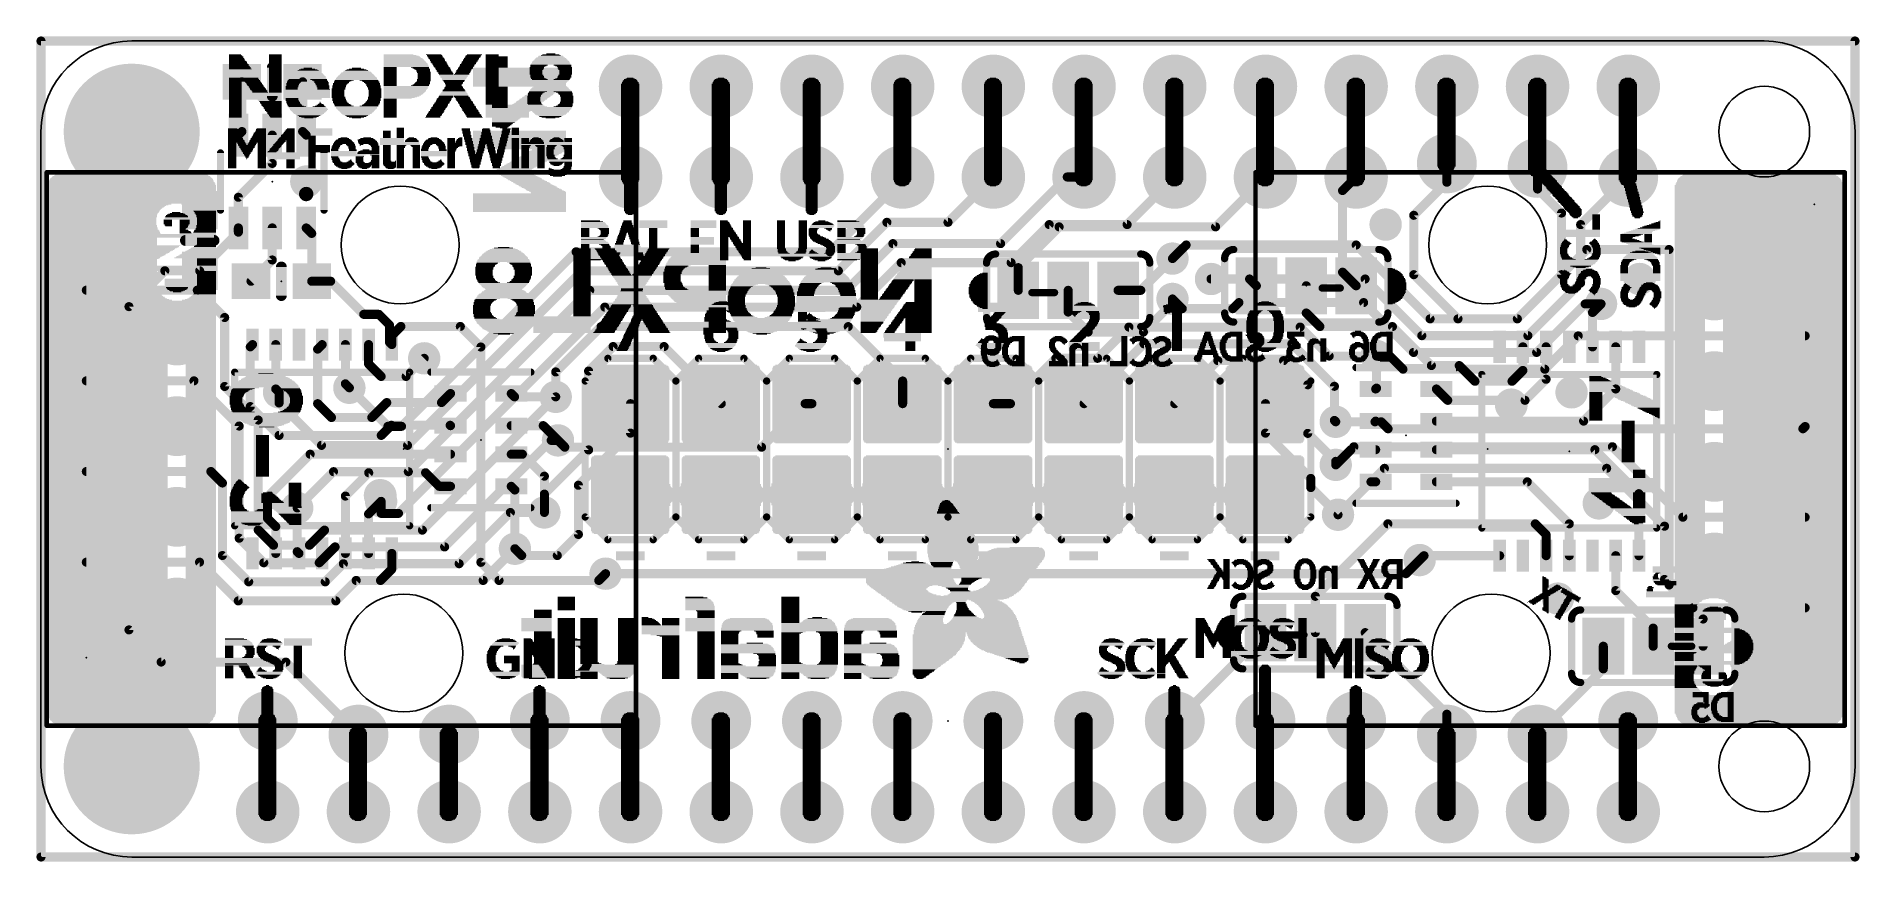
# Model space of a CAD drawing. Extents: x -0.1 to 50.9, y -0.1 to 23.
import ezdxf

# ---------------------------------------------------------------- set-up
doc = ezdxf.new("R2010")
doc.units = 0
for name, color, linetype in [('1', 12, 'CONTINUOUS'), ('16', 5, 'CONTINUOUS'), ('17', 110, 'CONTINUOUS'), ('18', 110, 'CONTINUOUS'), ('20', 53, 'CONTINUOUS'), ('200', 40, 'CONTINUOUS'), ('201', 6, 'CONTINUOUS'), ('21', 40, 'CONTINUOUS'), ('22', 6, 'CONTINUOUS'), ('23', 53, 'CONTINUOUS'), ('24', 53, 'CONTINUOUS')]:
    doc.layers.add(name, color=color, linetype=linetype)

# ---------------------------------------------------------------- blocks, each defined once
blk = doc.blocks.new('RECT')
blk.add_solid([(-0.5, -0.5), (0.5, -0.5), (-0.5, 0.5), (0.5, 0.5)])
blk = doc.blocks.new('ROUNDP')
at = {"const_width": 0.5}
blk.add_lwpolyline([(0, -0.25, 1), (0, 0.25, 1), (0, -0.25)], format="xyb", dxfattribs=at)
blk = doc.blocks.new('PIE')
at = {"const_width": 0.5}
blk.add_lwpolyline([(0, -0.25, 1), (0, 0.25, 1), (0, -0.25)], format="xyb", dxfattribs=at)
blk = doc.blocks.new('OCTAGONP')
at = {"const_width": 0.5}
blk.add_lwpolyline([(-0.25, -0.1036), (-0.25, 0.1036), (-0.1036, 0.25), (0.1036, 0.25), (0.25, 0.1036), (0.25, -0.1036), (0.1036, -0.25), (-0.1036, -0.25), (-0.25, -0.1036), (-0.25, 0.1036)], dxfattribs=at)
blk = doc.blocks.new('ROUNDV')
at = {"const_width": 0.5}
blk.add_lwpolyline([(0, -0.25, 1), (0, 0.25, 1), (0, -0.25)], format="xyb", dxfattribs=at)

msp = doc.modelspace()

# ---------------------------------------------------------------- linework, layer by layer
at = {"layer": '1', "const_width": 0.254}
for points in [[(0, 22.86), (0, 0)], [(50.8, 22.86), (0, 22.86)], [(50.8, 0), (50.8, 22.86)], [(41.91, 19.304), (41.91, 18.7128)], [(24.13, 18.9865), (22.098, 16.9545)], [(24.13, 19.05), (24.13, 18.9865)], [(25.4, 17.78), (26.67, 19.05)], [(26.8724, 17.1831), (28.7393, 19.05)], [(28.7393, 19.05), (29.21, 19.05)], [(31.75, 19.05), (30.4165, 17.7165)], [(44.45, 19.05), (43.1165, 17.7165)], [(41.91, 18.7128), (42.5831, 18.0397)], [(22.3298, 16.4211), (23.6887, 17.78)], [(23.6887, 17.78), (25.4, 17.78)], [(42.5831, 18.0397), (42.5831, 16.3138)], [(28.2345, 17.7165), (27.1677, 16.6497)], [(30.4165, 17.7165), (28.2345, 17.7165)], [(43.1165, 17.7165), (43.1165, 16.082)], [(10.0965, 12.065), (14.986, 16.9545)], [(14.986, 16.9545), (22.098, 16.9545)], [(22.549, 15.875), (23.8571, 17.1831)], [(23.8571, 17.1831), (26.8724, 17.1831)], [(32.0675, 17.145), (31.6865, 16.764)], [(36.83, 17.145), (32.0675, 17.145)], [(38.9001, 15.0749), (36.83, 17.145)], [(10.2648, 11.5316), (15.1543, 16.4211)], [(15.1543, 16.4211), (22.3298, 16.4211)], [(24.0889, 16.6497), (22.8443, 15.4051)], [(27.1677, 16.6497), (24.0889, 16.6497)], [(42.5831, 16.3138), (41.3442, 15.0749)], [(1.27, 15.88), (4.3765, 15.88)], [(4.3765, 15.88), (5.1435, 15.113)], [(10.287, 10.795), (15.367, 15.875)], [(15.367, 15.875), (22.549, 15.875)], [(37.0808, 16.1925), (32.766, 16.1925)], [(38.6683, 14.605), (37.0808, 16.1925)], [(43.1165, 16.082), (41.6395, 14.605)], [(15.7893, 15.4051), (10.0108, 9.6266)], [(22.8443, 15.4051), (15.7893, 15.4051)], [(31.6865, 15.6337), (31.9596, 15.3607)], [(31.9596, 15.3607), (33.3755, 15.3607)], [(33.3755, 15.3607), (33.5469, 15.5321)], [(33.5469, 15.5321), (37.0394, 15.5321)], [(37.0394, 15.5321), (38.4364, 14.1351)], [(43.2435, 15.494), (41.8846, 14.1351)], [(43.2435, 15.494), (43.688, 15.494)], [(5.1435, 15.113), (5.1435, 13.1817)], [(30.4673, 14.8463), (29.591, 13.97)], [(35.2617, 14.8463), (30.4673, 14.8463)], [(36.0745, 14.0335), (35.2617, 14.8463)], [(41.3442, 15.0749), (38.9001, 15.0749)], [(30.8864, 14.3764), (29.21, 12.7)], [(35.0298, 14.3764), (30.8864, 14.3764)], [(36.2204, 13.1858), (35.0298, 14.3764)], [(41.6395, 14.605), (38.6683, 14.605)], [(43.048, 14.6), (42.1132, 13.6652)], [(49.403, 14.6), (43.048, 14.6)], [(28.4191, 13.97), (27.1491, 12.7)], [(29.591, 13.97), (28.4191, 13.97)], [(32.9565, 13.9065), (31.75, 12.7)], [(32.9565, 13.9065), (34.798, 13.9065)], [(34.798, 13.9065), (35.4751, 13.2294)], [(37.4015, 14.0335), (36.0745, 14.0335)], [(37.7728, 14.0335), (37.4015, 14.0335)], [(38.1411, 13.6652), (37.7728, 14.0335)], [(38.1411, 13.6652), (42.1132, 13.6652)], [(38.4364, 14.1351), (41.8846, 14.1351)], [(1.27, 13.34), (4.2835, 13.34)], [(4.2835, 13.34), (5.5499, 12.0736)], [(5.1435, 13.1817), (6.0833, 12.2419)], [(35.4751, 13.2294), (35.4751, 11.8675)], [(36.2204, 12.2301), (36.2204, 13.1858)], [(6.6675, 13.0175), (6.6675, 12.7192)], [(7.8551, 11.5316), (6.6675, 12.7192)], [(8.636, 13.1445), (9.7155, 12.065)], [(10.6807, 9.1567), (14.4145, 12.8905)], [(20.1803, 11.4808), (21.3995, 12.7)], [(21.3995, 12.7), (21.59, 12.7)], [(27.1491, 12.7), (26.67, 12.7)], [(34.29, 12.7), (34.29, 11.8745)], [(6.0833, 12.2419), (6.0833, 9.1632)], [(36.2585, 12.192), (36.2204, 12.2301)], [(37.5285, 12.192), (36.2585, 12.192)], [(37.724, 11.9965), (37.5285, 12.192)], [(5.5499, 12.0736), (5.5499, 8.9313)], [(10.0965, 12.065), (9.7155, 12.065)], [(11.303, 8.6868), (14.2875, 11.6713)], [(14.2875, 11.6713), (14.478, 11.6713)], [(14.478, 11.6713), (14.6685, 11.4808)], [(35.56, 10.6045), (34.29, 11.8745)], [(35.4751, 11.8675), (36.2585, 11.0841)], [(49.3395, 11.9965), (37.724, 11.9965)], [(49.403, 12.06), (49.3395, 11.9965)], [(7.8551, 11.5316), (10.2648, 11.5316)], [(20.1803, 11.4808), (14.6685, 11.4808)], [(36.7665, 11.4935), (36.2585, 10.9855)], [(44.0055, 11.4935), (36.7665, 11.4935)], [(45.979, 9.52), (44.0055, 11.4935)], [(1.27, 10.8), (4.7575, 10.8)], [(4.7575, 10.8), (5.08, 10.4775)], [(7.1755, 9.779), (8.1915, 10.795)], [(10.287, 10.795), (8.1915, 10.795)], [(35.56, 10.6045), (35.56, 10.3505)], [(36.2585, 11.0841), (36.2585, 10.9855)], [(37.6221, 10.8886), (36.322, 9.5885)], [(43.8451, 10.8886), (37.6221, 10.8886)], [(45.466, 9.2678), (43.8451, 10.8886)], [(5.08, 10.4775), (5.08, 8.4455)], [(35.56, 10.3505), (36.322, 9.5885)], [(9.525, 9.6266), (9.525, 9.9632)], [(10.0108, 9.6266), (9.525, 9.6266)], [(11.7094, 8.2169), (13.1445, 9.652)], [(13.1445, 9.652), (14.097, 9.652)], [(6.0833, 9.1632), (6.512, 8.7345)], [(7.5183, 8.7345), (7.9405, 9.1567)], [(7.9405, 9.1567), (10.6807, 9.1567)], [(45.466, 7.7766), (45.466, 9.2678)], [(49.403, 9.52), (45.979, 9.52)], [(5.5499, 8.9313), (6.2389, 8.2423)], [(6.512, 8.7345), (7.5183, 8.7345)], [(7.7913, 8.2423), (8.2358, 8.6868)], [(8.2358, 8.6868), (11.303, 8.6868)], [(12.3825, 7.747), (13.2715, 8.636)], [(1.27, 8.26), (4.44, 8.26)], [(4.44, 8.26), (5.5245, 7.1755)], [(5.08, 8.4455), (5.8166, 7.7089)], [(6.2389, 8.2423), (7.7913, 8.2423)], [(7.9597, 7.7089), (8.4677, 8.2169)], [(8.4677, 8.2169), (11.7094, 8.2169)], [(38.608, 8.3185), (38.227, 7.9375)], [(5.8166, 7.7089), (7.9597, 7.7089)], [(8.255, 7.1755), (8.8265, 7.747)], [(8.8265, 7.747), (12.3825, 7.747)], [(38.227, 7.9375), (15.8115, 7.9375)], [(46.2626, 6.98), (45.466, 7.7766)], [(5.5245, 7.1755), (8.255, 7.1755)], [(49.403, 6.98), (46.2626, 6.98)], [(0, 0), (50.8, 0)]]:
    msp.add_lwpolyline(points, dxfattribs=at)
at = {"layer": '1', "const_width": 0.127}
for points in [[(0.0635, 22.86, 1), (-0.0635, 22.86)], [(0, 22.9235, 1), (0, 22.7965)], [(50.8635, 22.86, 1), (50.7365, 22.86)], [(50.8, 22.7965, 1), (50.8, 22.9235)], [(41.9735, 19.304, 1), (41.8465, 19.304)], [(24.1935, 19.05, 1), (24.0665, 19.05)], [(24.0665, 18.9865, 1), (24.1935, 18.9865)], [(24.1749, 18.9416, 1), (24.0851, 19.0314)], [(26.7149, 19.0051, 1), (26.6251, 19.0949)], [(28.7393, 19.1135, 1), (28.7393, 18.9865)], [(28.7842, 19.0051, 1), (28.6944, 19.0949)], [(29.21, 18.9865, 1), (29.21, 19.1135)], [(31.7949, 19.0051, 1), (31.7051, 19.0949)], [(44.4949, 19.0051, 1), (44.4051, 19.0949)], [(41.9549, 18.7577, 1), (41.8651, 18.6679)], [(41.8465, 18.7128, 1), (41.9735, 18.7128)], [(23.6887, 17.8435, 1), (23.6887, 17.7165)], [(23.7336, 17.7351, 1), (23.6438, 17.8249)], [(25.3551, 17.8249, 1), (25.4449, 17.7351)], [(25.4, 17.7165, 1), (25.4, 17.8435)], [(42.6466, 18.0397, 1), (42.5196, 18.0397)], [(42.5382, 17.9948, 1), (42.628, 18.0846)], [(28.2345, 17.78, 1), (28.2345, 17.653)], [(28.2794, 17.6716, 1), (28.1896, 17.7614)], [(30.3716, 17.7614, 1), (30.4614, 17.6716)], [(30.4165, 17.653, 1), (30.4165, 17.78)], [(43.18, 17.7165, 1), (43.053, 17.7165)], [(43.0716, 17.7614, 1), (43.1614, 17.6716)], [(14.986, 17.018, 1), (14.986, 16.891)], [(15.0309, 16.9096, 1), (14.9411, 16.9994)], [(22.0531, 16.9994, 1), (22.1429, 16.9096)], [(22.098, 16.891, 1), (22.098, 17.018)], [(23.8571, 17.2466, 1), (23.8571, 17.1196)], [(23.902, 17.1382, 1), (23.8122, 17.228)], [(26.8275, 17.228, 1), (26.9173, 17.1382)], [(26.8724, 17.1196, 1), (26.8724, 17.2466)], [(31.6416, 16.8089, 1), (31.7314, 16.7191)], [(32.0675, 17.2085, 1), (32.0675, 17.0815)], [(32.1124, 17.1001, 1), (32.0226, 17.1899)], [(36.8749, 17.1899, 1), (36.7851, 17.1001)], [(36.83, 17.0815, 1), (36.83, 17.2085)], [(15.1543, 16.4846, 1), (15.1543, 16.3576)], [(15.1992, 16.3762, 1), (15.1094, 16.466)], [(22.2849, 16.466, 1), (22.3747, 16.3762)], [(22.3298, 16.3576, 1), (22.3298, 16.4846)], [(24.0889, 16.7132, 1), (24.0889, 16.5862)], [(24.1338, 16.6048, 1), (24.044, 16.6946)], [(27.1228, 16.6946, 1), (27.2126, 16.6048)], [(27.1677, 16.5862, 1), (27.1677, 16.7132)], [(42.5196, 16.3138, 1), (42.6466, 16.3138)], [(42.628, 16.2689, 1), (42.5382, 16.3587)], [(1.27, 15.9435, 1), (1.27, 15.8165)], [(4.4214, 15.9249, 1), (4.3316, 15.8351)], [(4.3765, 15.8165, 1), (4.3765, 15.9435)], [(15.367, 15.9385, 1), (15.367, 15.8115)], [(15.4119, 15.8301, 1), (15.3221, 15.9199)], [(22.5041, 15.9199, 1), (22.5939, 15.8301)], [(22.549, 15.8115, 1), (22.549, 15.9385)], [(32.766, 16.256, 1), (32.766, 16.129)], [(37.1257, 16.2374, 1), (37.0359, 16.1476)], [(37.0808, 16.129, 1), (37.0808, 16.256)], [(43.053, 16.082, 1), (43.18, 16.082)], [(43.1614, 16.0371, 1), (43.0716, 16.1269)], [(15.7893, 15.4686, 1), (15.7893, 15.3416)], [(15.8342, 15.3602, 1), (15.7444, 15.45)], [(22.7994, 15.45, 1), (22.8892, 15.3602)], [(22.8443, 15.3416, 1), (22.8443, 15.4686)], [(31.7314, 15.6786, 1), (31.6416, 15.5888)], [(31.9596, 15.4242, 1), (31.9596, 15.2972)], [(31.9146, 15.3157, 1), (32.0045, 15.4056)], [(33.3306, 15.4056, 1), (33.4204, 15.3157)], [(33.3755, 15.2972, 1), (33.3755, 15.4242)], [(33.5469, 15.5956, 1), (33.5469, 15.4686)], [(33.5918, 15.4872, 1), (33.502, 15.577)], [(37.0843, 15.577, 1), (36.9945, 15.4872)], [(37.0394, 15.4686, 1), (37.0394, 15.5956)], [(43.2435, 15.5575, 1), (43.2435, 15.4305)], [(43.2884, 15.4491, 1), (43.1986, 15.5389)], [(43.688, 15.4305, 1), (43.688, 15.5575)], [(5.207, 15.113, 1), (5.08, 15.113)], [(5.0986, 15.0681, 1), (5.1884, 15.1579)], [(30.4673, 14.9098, 1), (30.4673, 14.7828)], [(30.5122, 14.8014, 1), (30.4224, 14.8912)], [(35.3066, 14.8912, 1), (35.2168, 14.8014)], [(35.2617, 14.7828, 1), (35.2617, 14.9098)], [(38.9001, 15.1384, 1), (38.9001, 15.0114)], [(38.8552, 15.03, 1), (38.945, 15.1198)], [(41.2993, 15.1198, 1), (41.3891, 15.03)], [(41.3442, 15.0114, 1), (41.3442, 15.1384)], [(30.8864, 14.4399, 1), (30.8864, 14.3129)], [(30.9313, 14.3315, 1), (30.8415, 14.4213)], [(35.0747, 14.4213, 1), (34.9849, 14.3315)], [(35.0298, 14.3129, 1), (35.0298, 14.4399)], [(38.6683, 14.6685, 1), (38.6683, 14.5415)], [(38.6234, 14.5601, 1), (38.7132, 14.6499)], [(41.5946, 14.6499, 1), (41.6844, 14.5601)], [(41.6395, 14.5415, 1), (41.6395, 14.6685)], [(43.048, 14.6635, 1), (43.048, 14.5365)], [(43.0929, 14.5551, 1), (43.0031, 14.6449)], [(49.403, 14.5365, 1), (49.403, 14.6635)], [(28.4191, 14.0335, 1), (28.4191, 13.9065)], [(28.464, 13.9251, 1), (28.3741, 14.0149)], [(29.5461, 14.0149, 1), (29.6359, 13.9251)], [(29.591, 13.9065, 1), (29.591, 14.0335)], [(32.9565, 13.97, 1), (32.9565, 13.843)], [(33.0014, 13.8616, 1), (32.9116, 13.9514)], [(34.8429, 13.9514, 1), (34.7531, 13.8616)], [(34.798, 13.843, 1), (34.798, 13.97)], [(36.0745, 14.097, 1), (36.0745, 13.97)], [(36.0296, 13.9886, 1), (36.1194, 14.0784)], [(37.4015, 14.097, 1), (37.4015, 13.97)], [(37.4015, 13.97, 1), (37.4015, 14.097)], [(37.8177, 14.0784, 1), (37.7279, 13.9886)], [(37.7728, 13.97, 1), (37.7728, 14.097)], [(38.1411, 13.7287, 1), (38.1411, 13.6017)], [(38.4364, 14.1986, 1), (38.4364, 14.0716)], [(38.3915, 14.0902, 1), (38.4813, 14.18)], [(41.8397, 14.18, 1), (41.9295, 14.0902)], [(41.8846, 14.0716, 1), (41.8846, 14.1986)], [(42.1132, 13.6017, 1), (42.1132, 13.7287)], [(1.27, 13.4035, 1), (1.27, 13.2765)], [(4.3284, 13.3849, 1), (4.2385, 13.2951)], [(4.2835, 13.2765, 1), (4.2835, 13.4035)], [(5.1884, 13.2266, 1), (5.0986, 13.1368)], [(35.5386, 13.2294, 1), (35.4116, 13.2294)], [(35.4302, 13.1845, 1), (35.52, 13.2743)], [(36.2839, 13.1858, 1), (36.1569, 13.1858)], [(36.1755, 13.1409, 1), (36.2653, 13.2307)], [(38.0962, 13.6203, 1), (38.186, 13.7101)], [(42.0683, 13.7101, 1), (42.1581, 13.6203)], [(5.08, 13.1817, 1), (5.207, 13.1817)], [(6.731, 13.0175, 1), (6.604, 13.0175)], [(6.7124, 12.7641, 1), (6.6226, 12.6743)], [(6.604, 12.7192, 1), (6.731, 12.7192)], [(8.6809, 13.1894, 1), (8.5911, 13.0996)], [(14.4594, 12.8456, 1), (14.3696, 12.9354)], [(21.3995, 12.7635, 1), (21.3995, 12.6365)], [(21.4444, 12.6551, 1), (21.3546, 12.7449)], [(21.59, 12.6365, 1), (21.59, 12.7635)], [(26.67, 12.7635, 1), (26.67, 12.6365)], [(27.1041, 12.7449, 1), (27.194, 12.6551)], [(27.1491, 12.6365, 1), (27.1491, 12.7635)], [(29.1651, 12.7449, 1), (29.2549, 12.6551)], [(31.7051, 12.7449, 1), (31.7949, 12.6551)], [(34.3535, 12.7, 1), (34.2265, 12.7)], [(6.1468, 12.2419, 1), (6.0198, 12.2419)], [(6.0384, 12.197, 1), (6.1282, 12.2868)], [(36.2653, 12.275, 1), (36.1755, 12.1852)], [(36.1569, 12.2301, 1), (36.2839, 12.2301)], [(36.2585, 12.2555, 1), (36.2585, 12.1285)], [(36.2136, 12.1471, 1), (36.3034, 12.2369)], [(37.5734, 12.2369, 1), (37.4836, 12.1471)], [(37.5285, 12.1285, 1), (37.5285, 12.2555)], [(5.6134, 12.0736, 1), (5.4864, 12.0736)], [(5.505, 12.0286, 1), (5.5948, 12.1185)], [(9.7155, 12.1285, 1), (9.7155, 12.0015)], [(9.6706, 12.0201, 1), (9.7604, 12.1099)], [(10.0516, 12.1099, 1), (10.1414, 12.0201)], [(10.0965, 12.0015, 1), (10.0965, 12.1285)], [(14.2875, 11.7348, 1), (14.2875, 11.6078)], [(14.3324, 11.6264, 1), (14.2426, 11.7162)], [(14.5229, 11.7162, 1), (14.4331, 11.6264)], [(14.478, 11.6078, 1), (14.478, 11.7348)], [(34.3349, 11.9194, 1), (34.2451, 11.8296)], [(34.2265, 11.8745, 1), (34.3535, 11.8745)], [(35.52, 11.9124, 1), (35.4302, 11.8226)], [(35.4116, 11.8675, 1), (35.5386, 11.8675)], [(37.724, 12.06, 1), (37.724, 11.933)], [(37.6791, 11.9516, 1), (37.7689, 12.0414)], [(49.2946, 12.0414, 1), (49.3844, 11.9516)], [(49.3395, 11.933, 1), (49.3395, 12.06)], [(49.4479, 12.0151, 1), (49.3581, 12.1049)], [(7.8551, 11.5951, 1), (7.8551, 11.4681)], [(7.8102, 11.4867, 1), (7.9, 11.5765)], [(10.2199, 11.5765, 1), (10.3097, 11.4867)], [(10.2648, 11.4681, 1), (10.2648, 11.5951)], [(14.6685, 11.5443, 1), (14.6685, 11.4173)], [(14.6236, 11.4359, 1), (14.7134, 11.5257)], [(20.1354, 11.5257, 1), (20.2252, 11.4359)], [(20.1803, 11.4173, 1), (20.1803, 11.5443)], [(36.7665, 11.557, 1), (36.7665, 11.43)], [(36.8114, 11.4486, 1), (36.7216, 11.5384)], [(44.0504, 11.5384, 1), (43.9606, 11.4486)], [(44.0055, 11.43, 1), (44.0055, 11.557)], [(1.27, 10.8635, 1), (1.27, 10.7365)], [(4.8024, 10.8449, 1), (4.7126, 10.7551)], [(4.7575, 10.7365, 1), (4.7575, 10.8635)], [(8.1915, 10.8585, 1), (8.1915, 10.7315)], [(8.2364, 10.7501, 1), (8.1466, 10.8399)], [(10.2421, 10.8399, 1), (10.3319, 10.7501)], [(10.287, 10.7315, 1), (10.287, 10.8585)], [(35.6235, 10.6045, 1), (35.4965, 10.6045)], [(36.322, 11.0841, 1), (36.195, 11.0841)], [(36.2136, 11.0304, 1), (36.3034, 10.9406)], [(36.195, 10.9855, 1), (36.322, 10.9855)], [(36.2136, 11.0392, 1), (36.3034, 11.129)], [(37.6221, 10.9521, 1), (37.6221, 10.8251)], [(37.667, 10.8437, 1), (37.5772, 10.9335)], [(43.89, 10.9335, 1), (43.8002, 10.8437)], [(43.8451, 10.8251, 1), (43.8451, 10.9521)], [(5.1435, 10.4775, 1), (5.0165, 10.4775)], [(5.0351, 10.4326, 1), (5.1249, 10.5224)], [(35.6049, 10.3954, 1), (35.5151, 10.3056)], [(35.4965, 10.3505, 1), (35.6235, 10.3505)], [(35.5151, 10.5596, 1), (35.6049, 10.6494)], [(7.1306, 9.8239, 1), (7.2204, 9.7341)], [(9.5885, 9.9632, 1), (9.4615, 9.9632)], [(9.525, 9.6901, 1), (9.525, 9.5631)], [(9.9659, 9.6715, 1), (10.0557, 9.5817)], [(10.0108, 9.5631, 1), (10.0108, 9.6901)], [(13.1445, 9.7155, 1), (13.1445, 9.5885)], [(13.1894, 9.6071, 1), (13.0996, 9.6969)], [(14.097, 9.5885, 1), (14.097, 9.7155)], [(6.1282, 9.2081, 1), (6.0384, 9.1183)], [(6.0198, 9.1632, 1), (6.1468, 9.1632)], [(7.9405, 9.2202, 1), (7.9405, 9.0932)], [(7.9854, 9.1118, 1), (7.8956, 9.2016)], [(9.4615, 9.6266, 1), (9.5885, 9.6266)], [(10.6358, 9.2016, 1), (10.7256, 9.1118)], [(10.6807, 9.0932, 1), (10.6807, 9.2202)], [(36.2771, 9.6334, 1), (36.3669, 9.5436)], [(36.2771, 9.5436, 1), (36.3669, 9.6334)], [(45.5295, 9.2678, 1), (45.4025, 9.2678)], [(45.4211, 9.2229, 1), (45.5109, 9.3127)], [(45.979, 9.5835, 1), (45.979, 9.4565)], [(45.9341, 9.4751, 1), (46.0239, 9.5649)], [(49.403, 9.4565, 1), (49.403, 9.5835)], [(5.5948, 8.9762, 1), (5.505, 8.8864)], [(5.4864, 8.9313, 1), (5.6134, 8.9313)], [(6.512, 8.798, 1), (6.512, 8.671)], [(6.4671, 8.6896, 1), (6.5569, 8.7794)], [(7.4734, 8.7794, 1), (7.5632, 8.6896)], [(7.5183, 8.671, 1), (7.5183, 8.798)], [(8.2358, 8.7503, 1), (8.2358, 8.6233)], [(8.2807, 8.6419, 1), (8.1909, 8.7317)], [(11.2581, 8.7317, 1), (11.3479, 8.6419)], [(11.303, 8.6233, 1), (11.303, 8.7503)], [(13.3164, 8.5911, 1), (13.2266, 8.6809)], [(1.27, 8.3235, 1), (1.27, 8.1965)], [(4.4849, 8.3049, 1), (4.3951, 8.2151)], [(4.44, 8.1965, 1), (4.44, 8.3235)], [(5.1249, 8.4904, 1), (5.0351, 8.4006)], [(5.0165, 8.4455, 1), (5.1435, 8.4455)], [(6.2389, 8.3058, 1), (6.2389, 8.1788)], [(6.194, 8.1974, 1), (6.2838, 8.2872)], [(7.7464, 8.2872, 1), (7.8362, 8.1974)], [(7.7913, 8.1788, 1), (7.7913, 8.3058)], [(8.4677, 8.2804, 1), (8.4677, 8.1534)], [(8.5126, 8.172, 1), (8.4228, 8.2618)], [(11.6645, 8.2618, 1), (11.7543, 8.172)], [(11.7094, 8.1534, 1), (11.7094, 8.2804)], [(38.6529, 8.2736, 1), (38.5631, 8.3634)], [(5.8166, 7.7724, 1), (5.8166, 7.6454)], [(5.7717, 7.664, 1), (5.8615, 7.7538)], [(7.9148, 7.7538, 1), (8.0046, 7.664)], [(7.9597, 7.6454, 1), (7.9597, 7.7724)], [(8.8265, 7.8105, 1), (8.8265, 7.6835)], [(8.8714, 7.7021, 1), (8.7816, 7.7919)], [(12.3376, 7.7919, 1), (12.4274, 7.7021)], [(12.3825, 7.6835, 1), (12.3825, 7.8105)], [(15.8115, 8.001, 1), (15.8115, 7.874)], [(38.1821, 7.9824, 1), (38.2719, 7.8926)], [(38.227, 7.874, 1), (38.227, 8.001)], [(45.5109, 7.8215, 1), (45.4211, 7.7316)], [(45.4025, 7.7766, 1), (45.5295, 7.7766)], [(5.5245, 7.239, 1), (5.5245, 7.112)], [(5.4796, 7.1306, 1), (5.5694, 7.2204)], [(8.2101, 7.2204, 1), (8.2999, 7.1306)], [(8.255, 7.112, 1), (8.255, 7.239)], [(46.2626, 7.0435, 1), (46.2626, 6.9165)], [(46.2176, 6.9351, 1), (46.3075, 7.0249)], [(49.403, 6.9165, 1), (49.403, 7.0435)], [(0, 0.0635, 1), (0, -0.0635)], [(-0.0635, 0, 1), (0.0635, 0)], [(50.7365, 0, 1), (50.8635, 0)], [(50.8, -0.0635, 1), (50.8, 0.0635)]]:
    msp.add_lwpolyline(points, format="xyb", dxfattribs=at)
at = {"layer": '16'}
for points, const_width in [([(0, 22.86), (0, 0)], 0.254), ([(50.8, 22.86), (0, 22.86)], 0.254), ([(50.8, 0), (50.8, 22.86)], 0.254), ([(5.627, 21.717), (5.627, 20.323)], 0.254), ([(7.327, 21.717), (7.327, 20.323)], 0.254), ([(16.51, 21.59), (16.51, 19.05)], 0.254), ([(19.05, 21.59), (19.05, 19.05)], 0.254), ([(21.59, 21.59), (21.59, 19.05)], 0.254), ([(24.13, 21.59), (24.13, 19.05)], 0.254), ([(26.67, 21.59), (26.67, 19.05)], 0.254), ([(29.21, 21.59), (29.21, 19.05)], 0.254), ([(31.75, 21.59), (31.75, 19.05)], 0.254), ([(34.29, 21.59), (34.29, 19.05)], 0.254), ([(36.83, 21.59), (36.83, 19.05)], 0.254), ([(39.37, 21.59), (39.37, 19.431)], 0.254), ([(41.91, 21.59), (41.91, 19.304)], 0.254), ([(44.45, 21.59), (44.45, 19.05)], 0.254), ([(5.627, 20.323), (5.527, 20.223)], 0.254), ([(7.327, 20.323), (7.427, 20.223)], 0.254), ([(6.477, 19.431), (6.477, 20.223)], 0.254), ([(5.527, 18.481), (6.477, 19.431)], 0.254), ([(39.37, 19.431), (39.37, 18.9033)], 0.254), ([(34.29, 19.05), (32.893, 17.653)], 0.254), ([(36.83, 19.05), (36.449, 18.669)], 0.254), ([(39.37, 18.9033), (38.4429, 17.9762)], 0.254), ([(5.527, 17.623), (5.527, 18.481)], 0.254), ([(36.449, 18.669), (36.449, 16.383)], 0.254), ([(38.4429, 17.9762), (38.4429, 16.3138)], 0.254), ([(4.445, 16.422), (5.527, 17.504)], 0.254), ([(5.527, 17.504), (5.527, 17.623)], 0.254), ([(6.477, 17.623), (6.477, 16.725)], 0.254), ([(7.427, 17.623), (7.581, 17.469)], 0.254), ([(7.581, 17.469), (7.581, 16.129)], 0.254), ([(28.5115, 17.653), (27.3685, 16.51)], 0.254), ([(32.893, 17.653), (28.5115, 17.653)], 0.254), ([(6.477, 16.725), (5.881, 16.129)], 0.254), ([(31.6865, 16.764), (30.7975, 15.875)], 0.254), ([(41.3442, 15.0749), (43.2873, 17.018)], 0.254), ([(43.2873, 17.018), (45.593, 17.018)], 0.254), ([(45.593, 17.018), (45.593, 7.62)], 0.254), ([(3.468, 16.422), (2.4638, 15.4178)], 0.254), ([(4.445, 16.422), (3.468, 16.422)], 0.254), ([(27.3685, 16.51), (27.3685, 15.875)], 0.254), ([(36.449, 16.383), (36.83, 16.002)], 0.254), ([(38.4429, 16.3138), (39.6818, 15.0749)], 0.254), ([(8.1112, 16.129), (7.581, 16.129)], 0.254), ([(9.0383, 15.2019), (8.1112, 16.129)], 0.254), ([(27.7495, 15.8115), (28.3845, 15.8115)], 0.2032), ([(28.7655, 15.875), (28.7655, 15.2662)], 0.254), ([(30.7975, 15.875), (30.1625, 15.875)], 0.254), ([(33.8455, 16.1925), (32.766, 16.1925)], 0.254), ([(33.8455, 16.1925), (34.036, 16.002)], 0.254), ([(35.433, 16.002), (35.433, 15.24)], 0.254), ([(35.8775, 15.9385), (36.3855, 15.9385)], 0.2032), ([(2.4638, 15.4178), (2.4638, 6.3627)], 0.254), ([(9.4615, 15.2019), (9.0383, 15.2019)], 0.254), ([(9.7605, 14.9029), (9.4615, 15.2019)], 0.254), ([(29.3251, 14.7066), (28.7655, 15.2662)], 0.254), ([(30.873, 14.7066), (31.6865, 15.5202)], 0.254), ([(31.6865, 15.5202), (31.6865, 15.6337)], 0.254), ([(35.433, 15.24), (35.814, 14.859)], 0.254), ([(43.688, 15.494), (43.449, 15.255)], 0.254), ([(43.449, 15.255), (43.449, 14.2915)], 0.254), ([(9.7605, 14.9029), (9.7605, 14.4185)], 0.254), ([(10.078, 14.863), (9.824, 14.609)], 0.254), ([(11.7435, 14.863), (10.078, 14.863)], 0.254), ([(11.7435, 14.863), (12.319, 14.2875)], 0.254), ([(14.4145, 13.589), (15.6845, 14.859)], 0.254), ([(15.6845, 14.859), (22.606, 14.859)], 0.254), ([(22.606, 14.859), (24.13, 13.335)], 0.254), ([(29.3251, 14.7066), (30.873, 14.7066)], 0.254), ([(35.814, 14.859), (37.846, 14.859)], 0.254), ([(37.846, 14.859), (38.9372, 13.7678)], 0.254), ([(39.6818, 15.0749), (41.3442, 15.0749)], 0.254), ([(5.924, 14.355), (5.8605, 14.2915)], 0.254), ([(5.8605, 14.2915), (5.8605, 12.618)], 0.254), ([(6.574, 14.355), (6.574, 13.111)], 0.254), ([(7.874, 14.355), (7.747, 14.228)], 0.254), ([(7.747, 14.228), (7.747, 12.7)], 0.254), ([(8.524, 14.355), (8.524, 13.2565)], 0.254), ([(9.174, 14.355), (9.174, 13.813)], 0.254), ([(9.824, 14.355), (9.7605, 14.4185)], 0.254), ([(9.824, 14.355), (9.824, 14.609)], 0.254), ([(12.319, 14.2875), (12.319, 8.255)], 0.254), ([(15.3353, 13.6143), (16.0212, 14.3002)], 0.254), ([(16.0212, 14.3002), (17.4498, 14.3002)], 0.254), ([(17.4498, 14.3002), (19.05, 12.7)], 0.254), ([(41.499, 14.2915), (41.499, 13.6315)], 0.254), ([(42.149, 13.3835), (42.149, 14.2915)], 0.254), ([(44.099, 13.111), (44.099, 14.2915)], 0.254), ([(9.174, 13.813), (9.525, 13.462)], 0.254), ([(10.2235, 13.462), (10.7315, 13.97)], 0.254), ([(37.4015, 14.0335), (37.4015, 13.1355)], 0.254), ([(38.9372, 13.7678), (39.7168, 13.7678)], 0.254), ([(39.7168, 13.7678), (40.1577, 13.3269)], 0.254), ([(8.524, 13.2565), (8.636, 13.1445)], 0.254), ([(9.525, 13.462), (10.2235, 13.462)], 0.254), ([(14.4145, 12.8905), (14.4145, 13.589)], 0.254), ([(15.3353, 11.4047), (15.3353, 13.6143)], 0.254), ([(24.13, 13.335), (24.13, 12.7)], 0.254), ([(41.1945, 13.3269), (40.1577, 13.3269)], 0.254), ([(41.499, 13.6315), (41.1945, 13.3269)], 0.254), ([(41.559, 12.7935), (42.149, 13.3835)], 0.254), ([(6.574, 13.111), (6.6675, 13.0175)], 0.254), ([(7.747, 12.7), (8.1343, 12.3127)], 0.254), ([(9.2646, 12.3127), (9.682, 12.73)], 0.254), ([(11.215, 12.73), (9.682, 12.73)], 0.254), ([(11.215, 12.73), (11.469, 12.984)], 0.254), ([(13.2625, 12.8905), (13.169, 12.984)], 0.254), ([(14.4145, 12.8905), (13.2625, 12.8905)], 0.254), ([(16.51, 11.8745), (16.51, 12.7)], 0.254), ([(37.4015, 13.1355), (37.377, 13.111)], 0.254), ([(39.077, 13.111), (39.3945, 12.7935)], 0.254), ([(41.559, 12.7935), (39.3945, 12.7935)], 0.254), ([(43.199, 12.211), (44.099, 13.111)], 0.254), ([(5.8605, 12.618), (6.6675, 11.811)], 0.254), ([(8.1343, 12.3127), (9.2646, 12.3127)], 0.254), ([(37.358, 12.192), (36.2585, 12.192)], 0.254), ([(37.377, 12.211), (37.358, 12.192)], 0.254), ([(39.077, 12.211), (43.199, 12.211)], 0.254), ([(6.6675, 11.811), (9.5282, 11.811)], 0.254), ([(9.5282, 11.811), (9.8124, 12.0951)], 0.254), ([(9.8124, 12.0951), (11.4579, 12.0951)], 0.254), ([(11.4579, 12.0951), (11.469, 12.084)], 0.254), ([(14.0653, 12.084), (13.169, 12.084)], 0.254), ([(14.478, 11.6713), (14.0653, 12.084)], 0.254), ([(16.51, 11.8745), (15.0495, 10.414)], 0.254), ([(6.3437, 10.0902), (7.5375, 11.284)], 0.254), ([(7.5375, 11.284), (11.469, 11.284)], 0.254), ([(13.169, 11.284), (13.481, 11.284)], 0.254), ([(14.097, 10.668), (13.481, 11.284)], 0.254), ([(15.3353, 11.4047), (14.097, 10.1665)], 0.254), ([(36.2585, 10.9855), (36.684, 11.411)], 0.254), ([(36.684, 11.411), (37.377, 11.411)], 0.254), ([(39.077, 11.411), (43.5165, 11.411)], 0.254), ([(43.5165, 11.411), (44.749, 10.1785)], 0.254), ([(8.524, 10.1115), (9.1775, 10.765)], 0.254), ([(10.7705, 10.765), (9.1775, 10.765)], 0.254), ([(11.1515, 10.384), (10.7705, 10.765)], 0.254), ([(14.097, 9.652), (14.097, 10.668)], 0.254), ([(6.3437, 9.487), (6.3437, 10.0902)], 0.254), ([(8.524, 8.505), (8.524, 10.1115)], 0.254), ([(11.1515, 10.384), (11.469, 10.384)], 0.254), ([(13.2715, 10.2815), (13.169, 10.384)], 0.254), ([(13.2715, 8.636), (13.2715, 10.2815)], 0.254), ([(14.097, 9.652), (14.097, 10.1665)], 0.254), ([(15.0495, 10.414), (15.0495, 9.0362)], 0.254), ([(36.322, 9.5885), (37.2445, 10.511)], 0.254), ([(37.2445, 10.511), (37.377, 10.511)], 0.254), ([(39.077, 10.511), (41.6225, 10.511)], 0.254), ([(41.6225, 10.511), (42.799, 9.3345)], 0.254), ([(44.749, 10.1785), (44.749, 8.4415)], 0.254), ([(7.1755, 9.779), (7.1755, 8.5535)], 0.254), ([(9.525, 9.9632), (9.174, 9.6121)], 0.254), ([(9.174, 9.6121), (9.174, 8.505)], 0.254), ([(6.574, 9.2567), (6.3437, 9.487)], 0.254), ([(6.574, 8.505), (6.574, 9.2567)], 0.254), ([(37.719, 9.3345), (35.687, 7.3025)], 0.254), ([(41.8465, 9.3345), (37.719, 9.3345)], 0.254), ([(42.149, 9.032), (41.8465, 9.3345)], 0.254), ([(42.799, 9.3345), (42.799, 8.4415)], 0.254), ([(7.224, 8.505), (7.1755, 8.5535)], 0.254), ([(13.2715, 8.636), (13.462, 8.4455)], 0.254), ([(15.0495, 9.0362), (14.4588, 8.4455)], 0.254), ([(42.149, 8.4415), (42.149, 9.032)], 0.254), ([(9.824, 8.063), (9.508, 7.747)], 0.254), ([(9.824, 8.505), (9.824, 8.063)], 0.254), ([(12.319, 8.255), (12.827, 7.747)], 0.254), ([(14.4588, 8.4455), (13.462, 8.4455)], 0.254), ([(38.731, 8.4415), (38.608, 8.3185)], 0.254), ([(40.849, 8.4415), (38.731, 8.4415)], 0.254), ([(44.099, 8.4415), (44.099, 7.463)], 0.254), ([(12.827, 7.747), (15.621, 7.747)], 0.254), ([(15.621, 7.747), (15.8115, 7.9375)], 0.254), ([(46.5455, 6.6675), (45.593, 7.62)], 0.254), ([(35.687, 7.3025), (35.687, 6.2865)], 0.254), ([(44.099, 7.463), (45.1485, 6.4135)], 0.254), ([(46.5455, 5.9055), (46.5455, 6.6675)], 0.254), ([(2.4638, 6.3627), (3.3655, 5.461)], 0.254), ([(34.29, 6.2865), (31.8135, 3.81)], 0.254), ([(34.7345, 6.223), (35.3695, 6.223)], 0.2032), ([(39.37, 4.0005), (37.084, 6.2865)], 0.254), ([(45.1485, 6.4135), (45.1485, 5.9055)], 0.254), ([(43.7515, 5.2705), (43.7515, 5.9055)], 0.254), ([(46.228, 5.9055), (45.6565, 5.9055)], 0.2032), ([(3.3655, 5.461), (6.858, 5.461)], 0.254), ([(6.858, 5.461), (8.89, 3.429)], 0.254), ([(41.91, 3.429), (43.7515, 5.2705)], 0.254), ([(39.37, 3.429), (39.37, 4.0005)], 0.254), ([(6.35, 3.81), (6.35, 1.27)], 0.254), ([(16.51, 3.81), (16.51, 1.27)], 0.254), ([(19.05, 1.27), (19.05, 3.81)], 0.254), ([(21.59, 3.81), (21.59, 1.27)], 0.254), ([(24.13, 1.27), (24.13, 3.81)], 0.254), ([(26.67, 3.81), (26.67, 1.27)], 0.254), ([(29.21, 1.27), (29.21, 3.81)], 0.254), ([(31.75, 3.81), (31.8135, 3.81)], 0.254), ([(31.75, 3.81), (31.75, 1.27)], 0.254), ([(34.29, 1.27), (34.29, 3.81)], 0.254), ([(36.83, 3.81), (36.83, 1.27)], 0.254), ([(44.45, 3.81), (44.45, 1.27)], 0.254), ([(8.89, 1.27), (8.89, 3.429)], 0.254), ([(11.43, 3.429), (11.43, 1.27)], 0.254), ([(39.37, 3.429), (39.37, 1.27)], 0.254), ([(41.91, 1.27), (41.91, 3.429)], 0.254), ([(0, 0), (50.8, 0)], 0.254)]:
    msp.add_lwpolyline(points, dxfattribs=dict(at, const_width=const_width))
for points, const_width in [([(0.0635, 22.86, 1), (-0.0635, 22.86)], 0.127), ([(0, 22.9235, 1), (0, 22.7965)], 0.127), ([(50.8635, 22.86, 1), (50.7365, 22.86)], 0.127), ([(50.8, 22.7965, 1), (50.8, 22.9235)], 0.127), ([(5.6905, 21.717, 1), (5.5635, 21.717)], 0.127), ([(7.3905, 21.717, 1), (7.2635, 21.717)], 0.127), ([(16.5735, 21.59, 1), (16.4465, 21.59)], 0.127), ([(19.1135, 21.59, 1), (18.9865, 21.59)], 0.127), ([(21.6535, 21.59, 1), (21.5265, 21.59)], 0.127), ([(24.1935, 21.59, 1), (24.0665, 21.59)], 0.127), ([(26.7335, 21.59, 1), (26.6065, 21.59)], 0.127), ([(29.2735, 21.59, 1), (29.1465, 21.59)], 0.127), ([(31.8135, 21.59, 1), (31.6865, 21.59)], 0.127), ([(34.3535, 21.59, 1), (34.2265, 21.59)], 0.127), ([(36.8935, 21.59, 1), (36.7665, 21.59)], 0.127), ([(39.4335, 21.59, 1), (39.3065, 21.59)], 0.127), ([(41.9735, 21.59, 1), (41.8465, 21.59)], 0.127), ([(44.5135, 21.59, 1), (44.3865, 21.59)], 0.127), ([(5.6719, 20.2781, 1), (5.5821, 20.3679)], 0.127), ([(7.3719, 20.3679, 1), (7.2821, 20.2781)], 0.127), ([(5.4821, 20.2679, 1), (5.5719, 20.1781)], 0.127), ([(5.5635, 20.323, 1), (5.6905, 20.323)], 0.127), ([(6.5405, 20.223, 1), (6.4135, 20.223)], 0.127), ([(7.2635, 20.323, 1), (7.3905, 20.323)], 0.127), ([(7.3821, 20.1781, 1), (7.4719, 20.2679)], 0.127), ([(6.4135, 19.431, 1), (6.5405, 19.431)], 0.127), ([(6.5219, 19.3861, 1), (6.4321, 19.4759)], 0.127), ([(39.4335, 19.431, 1), (39.3065, 19.431)], 0.127), ([(39.3065, 19.431, 1), (39.4335, 19.431)], 0.127), ([(16.4465, 19.05, 1), (16.5735, 19.05)], 0.127), ([(18.9865, 19.05, 1), (19.1135, 19.05)], 0.127), ([(21.5265, 19.05, 1), (21.6535, 19.05)], 0.127), ([(24.0665, 19.05, 1), (24.1935, 19.05)], 0.127), ([(26.6065, 19.05, 1), (26.7335, 19.05)], 0.127), ([(29.1465, 19.05, 1), (29.2735, 19.05)], 0.127), ([(31.6865, 19.05, 1), (31.8135, 19.05)], 0.127), ([(34.2265, 19.05, 1), (34.3535, 19.05)], 0.127), ([(34.3349, 19.0051, 1), (34.2451, 19.0949)], 0.127), ([(36.7665, 19.05, 1), (36.8935, 19.05)], 0.127), ([(36.8749, 19.0051, 1), (36.7851, 19.0949)], 0.127), ([(39.3065, 18.9033, 1), (39.4335, 18.9033)], 0.127), ([(39.4149, 18.8584, 1), (39.3251, 18.9482)], 0.127), ([(41.8465, 19.304, 1), (41.9735, 19.304)], 0.127), ([(44.3865, 19.05, 1), (44.5135, 19.05)], 0.127), ([(5.5905, 18.481, 1), (5.4635, 18.481)], 0.127), ([(5.4821, 18.5259, 1), (5.5719, 18.4361)], 0.127), ([(36.5125, 18.669, 1), (36.3855, 18.669)], 0.127), ([(36.4041, 18.7139, 1), (36.4939, 18.6241)], 0.127), ([(38.5064, 17.9762, 1), (38.3794, 17.9762)], 0.127), ([(38.398, 18.0211, 1), (38.4878, 17.9313)], 0.127), ([(5.5905, 17.623, 1), (5.4635, 17.623)], 0.127), ([(5.4635, 17.623, 1), (5.5905, 17.623)], 0.127), ([(5.4635, 17.504, 1), (5.5905, 17.504)], 0.127), ([(5.5719, 17.4591, 1), (5.4821, 17.5489)], 0.127), ([(6.5405, 17.623, 1), (6.4135, 17.623)], 0.127), ([(7.4719, 17.6679, 1), (7.3821, 17.5781)], 0.127), ([(7.6445, 17.469, 1), (7.5175, 17.469)], 0.127), ([(7.5361, 17.4241, 1), (7.6259, 17.5139)], 0.127), ([(28.5115, 17.7165, 1), (28.5115, 17.5895)], 0.127), ([(28.5564, 17.6081, 1), (28.4666, 17.6979)], 0.127), ([(32.8481, 17.6979, 1), (32.9379, 17.6081)], 0.127), ([(32.893, 17.5895, 1), (32.893, 17.7165)], 0.127), ([(6.5219, 16.6801, 1), (6.4321, 16.7699)], 0.127), ([(31.7314, 16.7191, 1), (31.6416, 16.8089)], 0.127), ([(43.2873, 17.0815, 1), (43.2873, 16.9545)], 0.127), ([(43.3322, 16.9731, 1), (43.2424, 17.0629)], 0.127), ([(45.6565, 17.018, 1), (45.5295, 17.018)], 0.127), ([(45.593, 16.9545, 1), (45.593, 17.0815)], 0.127), ([(3.468, 16.4855, 1), (3.468, 16.3585)], 0.127), ([(3.5129, 16.3771, 1), (3.4231, 16.4669)], 0.127), ([(4.4001, 16.4669, 1), (4.4899, 16.3771)], 0.127), ([(4.445, 16.3585, 1), (4.445, 16.4855)], 0.127), ([(6.4135, 16.725, 1), (6.5405, 16.725)], 0.127), ([(27.432, 16.51, 1), (27.305, 16.51)], 0.127), ([(27.3236, 16.5549, 1), (27.4134, 16.4651)], 0.127), ([(36.4939, 16.4279, 1), (36.4041, 16.3381)], 0.127), ([(36.3855, 16.383, 1), (36.5125, 16.383)], 0.127), ([(38.4878, 16.3587, 1), (38.398, 16.2689)], 0.127), ([(38.3794, 16.3138, 1), (38.5064, 16.3138)], 0.127), ([(5.8361, 16.1739, 1), (5.9259, 16.0841)], 0.127), ([(7.581, 16.1925, 1), (7.581, 16.0655)], 0.127), ([(7.5175, 16.129, 1), (7.6445, 16.129)], 0.127), ([(8.1561, 16.1739, 1), (8.0663, 16.0841)], 0.127), ([(8.1112, 16.0655, 1), (8.1112, 16.1925)], 0.127), ([(27.305, 15.875, 1), (27.432, 15.875)], 0.127), ([(27.7495, 15.8623, 1), (27.7495, 15.7607)], 0.1016), ([(28.3845, 15.7607, 1), (28.3845, 15.8623)], 0.1016), ([(28.829, 15.875, 1), (28.702, 15.875)], 0.127), ([(30.1625, 15.9385, 1), (30.1625, 15.8115)], 0.127), ([(30.7526, 15.9199, 1), (30.8424, 15.8301)], 0.127), ([(30.7975, 15.8115, 1), (30.7975, 15.9385)], 0.127), ([(32.766, 16.256, 1), (32.766, 16.129)], 0.127), ([(33.8904, 16.2374, 1), (33.8006, 16.1476)], 0.127), ([(33.8455, 16.129, 1), (33.8455, 16.256)], 0.127), ([(33.9911, 15.9571, 1), (34.0809, 16.0469)], 0.127), ([(35.4965, 16.002, 1), (35.3695, 16.002)], 0.127), ([(35.8775, 15.9893, 1), (35.8775, 15.8877)], 0.1016), ([(36.3855, 15.8877, 1), (36.3855, 15.9893)], 0.1016), ([(36.7851, 15.9571, 1), (36.8749, 16.0469)], 0.127), ([(2.5273, 15.4178, 1), (2.4003, 15.4178)], 0.127), ([(2.4189, 15.4627, 1), (2.5087, 15.3729)], 0.127), ([(9.0383, 15.2654, 1), (9.0383, 15.1384)], 0.127), ([(9.5064, 15.2468, 1), (9.4166, 15.157)], 0.127), ([(9.4615, 15.1384, 1), (9.4615, 15.2654)], 0.127), ([(28.8104, 15.3111, 1), (28.7206, 15.2212)], 0.127), ([(28.702, 15.2662, 1), (28.829, 15.2662)], 0.127), ([(31.75, 15.6337, 1), (31.623, 15.6337)], 0.127), ([(31.623, 15.5202, 1), (31.75, 15.5202)], 0.127), ([(31.7314, 15.4752, 1), (31.6416, 15.5651)], 0.127), ([(35.4779, 15.2849, 1), (35.3881, 15.1951)], 0.127), ([(43.5125, 15.255, 1), (43.3855, 15.255)], 0.127), ([(43.4041, 15.2999, 1), (43.4939, 15.2101)], 0.127), ([(43.7329, 15.4491, 1), (43.6431, 15.5389)], 0.127), ([(8.9934, 15.157, 1), (9.0832, 15.2468)], 0.127), ([(9.824, 14.9029, 1), (9.697, 14.9029)], 0.127), ([(9.7156, 14.858, 1), (9.8054, 14.9478)], 0.127), ([(10.078, 14.9265, 1), (10.078, 14.7995)], 0.127), ([(10.1229, 14.8181, 1), (10.0331, 14.9079)], 0.127), ([(11.7884, 14.9079, 1), (11.6986, 14.8181)], 0.127), ([(11.7435, 14.7995, 1), (11.7435, 14.9265)], 0.127), ([(15.6845, 14.9225, 1), (15.6845, 14.7955)], 0.127), ([(15.7294, 14.8141, 1), (15.6396, 14.9039)], 0.127), ([(22.6509, 14.9039, 1), (22.5611, 14.8141)], 0.127), ([(22.606, 14.7955, 1), (22.606, 14.9225)], 0.127), ([(29.3251, 14.7701, 1), (29.3251, 14.6431)], 0.127), ([(29.2801, 14.6617, 1), (29.37, 14.7515)], 0.127), ([(30.828, 14.7515, 1), (30.9179, 14.6617)], 0.127), ([(30.873, 14.6431, 1), (30.873, 14.7701)], 0.127), ([(35.3695, 15.24, 1), (35.4965, 15.24)], 0.127), ([(35.814, 14.9225, 1), (35.814, 14.7955)], 0.127), ([(35.7691, 14.8141, 1), (35.8589, 14.9039)], 0.127), ([(37.8909, 14.9039, 1), (37.8011, 14.8141)], 0.127), ([(37.846, 14.7955, 1), (37.846, 14.9225)], 0.127), ([(39.6818, 15.1384, 1), (39.6818, 15.0114)], 0.127), ([(39.6369, 15.03, 1), (39.7267, 15.1198)], 0.127), ([(41.2993, 15.1198, 1), (41.3891, 15.03)], 0.127), ([(41.3442, 15.0114, 1), (41.3442, 15.1384)], 0.127), ([(5.924, 14.2915, 1), (5.797, 14.2915)], 0.127), ([(5.8156, 14.3364, 1), (5.9054, 14.2466)], 0.127), ([(5.9689, 14.3101, 1), (5.8791, 14.3999)], 0.127), ([(6.6375, 14.355, 1), (6.5105, 14.355)], 0.127), ([(7.8105, 14.228, 1), (7.6835, 14.228)], 0.127), ([(7.7021, 14.2729, 1), (7.7919, 14.1831)], 0.127), ([(7.9189, 14.3101, 1), (7.8291, 14.3999)], 0.127), ([(8.5875, 14.355, 1), (8.4605, 14.355)], 0.127), ([(9.2375, 14.355, 1), (9.1105, 14.355)], 0.127), ([(9.8054, 14.4634, 1), (9.7156, 14.3736)], 0.127), ([(9.697, 14.4185, 1), (9.824, 14.4185)], 0.127), ([(9.8875, 14.609, 1), (9.7605, 14.609)], 0.127), ([(9.7791, 14.6539, 1), (9.8689, 14.5641)], 0.127), ([(9.7605, 14.355, 1), (9.8875, 14.355)], 0.127), ([(9.7791, 14.3101, 1), (9.8689, 14.3999)], 0.127), ([(12.3825, 14.2875, 1), (12.2555, 14.2875)], 0.127), ([(12.2741, 14.2426, 1), (12.3639, 14.3324)], 0.127), ([(16.0212, 14.3637, 1), (16.0212, 14.2367)], 0.127), ([(16.0661, 14.2553, 1), (15.9763, 14.3451)], 0.127), ([(17.4947, 14.3451, 1), (17.4049, 14.2553)], 0.127), ([(17.4498, 14.2367, 1), (17.4498, 14.3637)], 0.127), ([(41.5625, 14.2915, 1), (41.4355, 14.2915)], 0.127), ([(42.2125, 14.2915, 1), (42.0855, 14.2915)], 0.127), ([(43.3855, 14.2915, 1), (43.5125, 14.2915)], 0.127), ([(44.1625, 14.2915, 1), (44.0355, 14.2915)], 0.127), ([(9.2189, 13.8579, 1), (9.1291, 13.7681)], 0.127), ([(9.1105, 13.813, 1), (9.2375, 13.813)], 0.127), ([(10.7764, 13.9251, 1), (10.6866, 14.0149)], 0.127), ([(37.465, 14.0335, 1), (37.338, 14.0335)], 0.127), ([(38.9372, 13.8313, 1), (38.9372, 13.7043)], 0.127), ([(38.8923, 13.7229, 1), (38.9821, 13.8127)], 0.127), ([(39.7617, 13.8127, 1), (39.6718, 13.7229)], 0.127), ([(39.7168, 13.7043, 1), (39.7168, 13.8313)], 0.127), ([(8.5689, 13.3014, 1), (8.4791, 13.2116)], 0.127), ([(8.4605, 13.2565, 1), (8.5875, 13.2565)], 0.127), ([(9.525, 13.5255, 1), (9.525, 13.3985)], 0.127), ([(9.4801, 13.4171, 1), (9.5699, 13.5069)], 0.127), ([(10.1786, 13.5069, 1), (10.2684, 13.4171)], 0.127), ([(10.2235, 13.3985, 1), (10.2235, 13.5255)], 0.127), ([(14.478, 13.589, 1), (14.351, 13.589)], 0.127), ([(14.3696, 13.6339, 1), (14.4594, 13.5441)], 0.127), ([(15.2903, 13.6592, 1), (15.3802, 13.5694)], 0.127), ([(15.3987, 13.6143, 1), (15.2718, 13.6143)], 0.127), ([(24.1935, 13.335, 1), (24.0665, 13.335)], 0.127), ([(24.0851, 13.2901, 1), (24.1749, 13.3799)], 0.127), ([(40.1577, 13.3904, 1), (40.1577, 13.2634)], 0.127), ([(40.1127, 13.282, 1), (40.2026, 13.3718)], 0.127), ([(41.1495, 13.3718, 1), (41.2394, 13.282)], 0.127), ([(41.1945, 13.2634, 1), (41.1945, 13.3904)], 0.127), ([(41.4355, 13.6315, 1), (41.5625, 13.6315)], 0.127), ([(41.5439, 13.5865, 1), (41.4541, 13.6764)], 0.127), ([(42.0855, 13.3835, 1), (42.2125, 13.3835)], 0.127), ([(42.1939, 13.3386, 1), (42.1041, 13.4284)], 0.127), ([(6.6189, 13.1559, 1), (6.5291, 13.0661)], 0.127), ([(6.5105, 13.111, 1), (6.6375, 13.111)], 0.127), ([(6.6226, 12.9726, 1), (6.7124, 13.0624)], 0.127), ([(7.7919, 12.7449, 1), (7.7021, 12.6551)], 0.127), ([(8.5911, 13.0996, 1), (8.6809, 13.1894)], 0.127), ([(9.682, 12.7935, 1), (9.682, 12.6665)], 0.127), ([(9.7269, 12.6851, 1), (9.6371, 12.7749)], 0.127), ([(11.1701, 12.7749, 1), (11.2599, 12.6851)], 0.127), ([(11.215, 12.6665, 1), (11.215, 12.7935)], 0.127), ([(11.5139, 12.9391, 1), (11.4241, 13.0289)], 0.127), ([(13.2139, 13.0289, 1), (13.1241, 12.9391)], 0.127), ([(13.2625, 12.954, 1), (13.2625, 12.827)], 0.127), ([(13.2176, 12.8456, 1), (13.3074, 12.9354)], 0.127), ([(14.351, 12.8905, 1), (14.478, 12.8905)], 0.127), ([(14.4145, 12.827, 1), (14.4145, 12.954)], 0.127), ([(16.5735, 12.7, 1), (16.4465, 12.7)], 0.127), ([(19.0051, 12.6551, 1), (19.0949, 12.7449)], 0.127), ([(37.3321, 13.1559, 1), (37.4219, 13.0661)], 0.127), ([(37.338, 13.1355, 1), (37.465, 13.1355)], 0.127), ([(37.4464, 13.0906, 1), (37.3566, 13.1804)], 0.127), ([(39.1219, 13.1559, 1), (39.0321, 13.0661)], 0.127), ([(39.3945, 12.857, 1), (39.3945, 12.73)], 0.127), ([(39.3496, 12.7486, 1), (39.4394, 12.8384)], 0.127), ([(41.5141, 12.8384, 1), (41.6039, 12.7486)], 0.127), ([(41.559, 12.73, 1), (41.559, 12.857)], 0.127), ([(44.0355, 13.111, 1), (44.1625, 13.111)], 0.127), ([(44.1439, 13.0661, 1), (44.0541, 13.1559)], 0.127), ([(5.9054, 12.6629, 1), (5.8156, 12.5731)], 0.127), ([(5.797, 12.618, 1), (5.924, 12.618)], 0.127), ([(7.6835, 12.7, 1), (7.8105, 12.7)], 0.127), ([(8.1343, 12.3762, 1), (8.1343, 12.2492)], 0.127), ([(8.0894, 12.2677, 1), (8.1793, 12.3576)], 0.127), ([(9.2197, 12.3576, 1), (9.3096, 12.2677)], 0.127), ([(9.2646, 12.2492, 1), (9.2646, 12.3762)], 0.127), ([(24.0665, 12.7, 1), (24.1935, 12.7)], 0.127), ([(36.2585, 12.2555, 1), (36.2585, 12.1285)], 0.127), ([(37.3131, 12.2369, 1), (37.4029, 12.1471)], 0.127), ([(37.4219, 12.1661, 1), (37.3321, 12.2559)], 0.127), ([(37.358, 12.1285, 1), (37.358, 12.2555)], 0.127), ([(39.077, 12.2745, 1), (39.077, 12.1475)], 0.127), ([(43.1541, 12.2559, 1), (43.2439, 12.1661)], 0.127), ([(43.199, 12.1475, 1), (43.199, 12.2745)], 0.127), ([(6.6675, 11.8745, 1), (6.6675, 11.7475)], 0.127), ([(6.6226, 11.7661, 1), (6.7124, 11.8559)], 0.127), ([(9.4833, 11.8559, 1), (9.5731, 11.7661)], 0.127), ([(9.5282, 11.7475, 1), (9.5282, 11.8745)], 0.127), ([(9.8124, 12.1586, 1), (9.8124, 12.0316)], 0.127), ([(9.8573, 12.0502, 1), (9.7675, 12.14)], 0.127), ([(11.5028, 12.14, 1), (11.413, 12.0502)], 0.127), ([(11.4241, 12.0391, 1), (11.5139, 12.1289)], 0.127), ([(11.4579, 12.0316, 1), (11.4579, 12.1586)], 0.127), ([(13.169, 12.1475, 1), (13.169, 12.0205)], 0.127), ([(14.1102, 12.1289, 1), (14.0204, 12.0391)], 0.127), ([(14.0653, 12.0205, 1), (14.0653, 12.1475)], 0.127), ([(14.4331, 11.6264, 1), (14.5229, 11.7162)], 0.127), ([(16.4465, 11.8745, 1), (16.5735, 11.8745)], 0.127), ([(16.5549, 11.8296, 1), (16.4651, 11.9194)], 0.127), ([(7.5375, 11.3475, 1), (7.5375, 11.2205)], 0.127), ([(7.5824, 11.2391, 1), (7.4926, 11.3289)], 0.127), ([(11.469, 11.2205, 1), (11.469, 11.3475)], 0.127), ([(13.169, 11.3475, 1), (13.169, 11.2205)], 0.127), ([(13.5259, 11.3289, 1), (13.4361, 11.2391)], 0.127), ([(13.481, 11.2205, 1), (13.481, 11.3475)], 0.127), ([(15.2718, 11.4047, 1), (15.3987, 11.4047)], 0.127), ([(15.3802, 11.3598, 1), (15.2903, 11.4496)], 0.127), ([(36.684, 11.4745, 1), (36.684, 11.3475)], 0.127), ([(36.7289, 11.3661, 1), (36.6391, 11.4559)], 0.127), ([(37.377, 11.3475, 1), (37.377, 11.4745)], 0.127), ([(39.077, 11.4745, 1), (39.077, 11.3475)], 0.127), ([(43.5614, 11.4559, 1), (43.4716, 11.3661)], 0.127), ([(43.5165, 11.3475, 1), (43.5165, 11.4745)], 0.127), ([(9.1775, 10.8285, 1), (9.1775, 10.7015)], 0.127), ([(9.2224, 10.7201, 1), (9.1326, 10.8099)], 0.127), ([(10.8154, 10.8099, 1), (10.7256, 10.7201)], 0.127), ([(10.7705, 10.7015, 1), (10.7705, 10.8285)], 0.127), ([(14.1605, 10.668, 1), (14.0335, 10.668)], 0.127), ([(14.0521, 10.6231, 1), (14.1419, 10.7129)], 0.127), ([(36.2136, 11.0304, 1), (36.3034, 10.9406)], 0.127), ([(6.4072, 10.0902, 1), (6.2801, 10.0902)], 0.127), ([(8.5875, 10.1115, 1), (8.4605, 10.1115)], 0.127), ([(8.4791, 10.1564, 1), (8.5689, 10.0666)], 0.127), ([(11.1515, 10.4475, 1), (11.1515, 10.3205)], 0.127), ([(11.1066, 10.3391, 1), (11.1964, 10.4289)], 0.127), ([(11.469, 10.3205, 1), (11.469, 10.4475)], 0.127), ([(13.2139, 10.4289, 1), (13.1241, 10.3391)], 0.127), ([(13.335, 10.2815, 1), (13.208, 10.2815)], 0.127), ([(13.2266, 10.2366, 1), (13.3164, 10.3264)], 0.127), ([(14.1605, 10.1665, 1), (14.0335, 10.1665)], 0.127), ([(14.0521, 10.2114, 1), (14.1419, 10.1216)], 0.127), ([(15.113, 10.414, 1), (14.986, 10.414)], 0.127), ([(15.0046, 10.4589, 1), (15.0944, 10.3691)], 0.127), ([(37.2445, 10.5745, 1), (37.2445, 10.4475)], 0.127), ([(37.2894, 10.4661, 1), (37.1996, 10.5559)], 0.127), ([(37.377, 10.4475, 1), (37.377, 10.5745)], 0.127), ([(39.077, 10.5745, 1), (39.077, 10.4475)], 0.127), ([(41.6674, 10.5559, 1), (41.5776, 10.4661)], 0.127), ([(41.6225, 10.4475, 1), (41.6225, 10.5745)], 0.127), ([(44.8125, 10.1785, 1), (44.6855, 10.1785)], 0.127), ([(44.7041, 10.1336, 1), (44.7939, 10.2234)], 0.127), ([(6.2987, 10.1351, 1), (6.3886, 10.0452)], 0.127), ([(7.239, 9.779, 1), (7.112, 9.779)], 0.127), ([(9.2375, 9.6121, 1), (9.1105, 9.6121)], 0.127), ([(9.1291, 9.6571, 1), (9.2189, 9.5672)], 0.127), ([(9.5699, 9.9182, 1), (9.4801, 10.0081)], 0.127), ([(14.0335, 9.652, 1), (14.1605, 9.652)], 0.127), ([(14.0335, 9.652, 1), (14.1605, 9.652)], 0.127), ([(6.3886, 9.5319, 1), (6.2987, 9.4421)], 0.127), ([(6.2801, 9.487, 1), (6.4072, 9.487)], 0.127), ([(6.6375, 9.2567, 1), (6.5105, 9.2567)], 0.127), ([(6.5291, 9.2118, 1), (6.6189, 9.3016)], 0.127), ([(36.2771, 9.6334, 1), (36.3669, 9.5436)], 0.127), ([(37.719, 9.398, 1), (37.719, 9.271)], 0.127), ([(37.7639, 9.2896, 1), (37.6741, 9.3794)], 0.127), ([(41.8914, 9.3794, 1), (41.8016, 9.2896)], 0.127), ([(41.8465, 9.271, 1), (41.8465, 9.398)], 0.127), ([(42.8625, 9.3345, 1), (42.7355, 9.3345)], 0.127), ([(42.7541, 9.2896, 1), (42.8439, 9.3794)], 0.127), ([(7.2204, 8.5984, 1), (7.1306, 8.5086)], 0.127), ([(13.3164, 8.6809, 1), (13.2266, 8.5911)], 0.127), ([(13.208, 8.636, 1), (13.335, 8.636)], 0.127), ([(14.986, 9.0362, 1), (15.113, 9.0362)], 0.127), ([(15.0944, 8.9913, 1), (15.0046, 9.0811)], 0.127), ([(42.2125, 9.032, 1), (42.0855, 9.032)], 0.127), ([(42.1041, 8.9871, 1), (42.1939, 9.0769)], 0.127), ([(6.5105, 8.505, 1), (6.6375, 8.505)], 0.127), ([(7.112, 8.5535, 1), (7.239, 8.5535)], 0.127), ([(7.1791, 8.4601, 1), (7.2689, 8.5499)], 0.127), ([(8.4605, 8.505, 1), (8.5875, 8.505)], 0.127), ([(9.1105, 8.505, 1), (9.2375, 8.505)], 0.127), ([(9.8875, 8.505, 1), (9.7605, 8.505)], 0.127), ([(9.8689, 8.0181, 1), (9.7791, 8.1079)], 0.127), ([(12.3639, 8.2999, 1), (12.2741, 8.2101)], 0.127), ([(12.2555, 8.255, 1), (12.3825, 8.255)], 0.127), ([(13.462, 8.509, 1), (13.462, 8.382)], 0.127), ([(13.4171, 8.4006, 1), (13.5069, 8.4904)], 0.127), ([(14.4139, 8.4904, 1), (14.5037, 8.4006)], 0.127), ([(14.4588, 8.382, 1), (14.4588, 8.509)], 0.127), ([(38.5631, 8.3634, 1), (38.6529, 8.2736)], 0.127), ([(38.731, 8.505, 1), (38.731, 8.378)], 0.127), ([(38.7759, 8.3966, 1), (38.6861, 8.4864)], 0.127), ([(40.849, 8.378, 1), (40.849, 8.505)], 0.127), ([(42.0855, 8.4415, 1), (42.2125, 8.4415)], 0.127), ([(42.7355, 8.4415, 1), (42.8625, 8.4415)], 0.127), ([(44.1625, 8.4415, 1), (44.0355, 8.4415)], 0.127), ([(44.6855, 8.4415, 1), (44.8125, 8.4415)], 0.127), ([(9.4631, 7.7919, 1), (9.5529, 7.7021)], 0.127), ([(9.7605, 8.063, 1), (9.8875, 8.063)], 0.127), ([(12.827, 7.8105, 1), (12.827, 7.6835)], 0.127), ([(12.7821, 7.7021, 1), (12.8719, 7.7919)], 0.127), ([(15.5761, 7.7919, 1), (15.6659, 7.7021)], 0.127), ([(15.621, 7.6835, 1), (15.621, 7.8105)], 0.127), ([(15.8564, 7.8926, 1), (15.7666, 7.9824)], 0.127), ([(45.6379, 7.6649, 1), (45.5481, 7.5751)], 0.127), ([(45.5295, 7.62, 1), (45.6565, 7.62)], 0.127), ([(35.7505, 7.3025, 1), (35.6235, 7.3025)], 0.127), ([(35.6421, 7.3474, 1), (35.7319, 7.2576)], 0.127), ([(44.1439, 7.5079, 1), (44.0541, 7.4181)], 0.127), ([(44.0355, 7.463, 1), (44.1625, 7.463)], 0.127), ([(46.609, 6.6675, 1), (46.482, 6.6675)], 0.127), ([(46.5006, 6.6226, 1), (46.5904, 6.7124)], 0.127), ([(2.5087, 6.4076, 1), (2.4189, 6.3178)], 0.127), ([(2.4003, 6.3627, 1), (2.5273, 6.3627)], 0.127), ([(34.3349, 6.2416, 1), (34.2451, 6.3314)], 0.127), ([(34.7345, 6.2738, 1), (34.7345, 6.1722)], 0.1016), ([(35.3695, 6.1722, 1), (35.3695, 6.2738)], 0.1016), ([(35.6235, 6.2865, 1), (35.7505, 6.2865)], 0.127), ([(37.1289, 6.3314, 1), (37.0391, 6.2416)], 0.127), ([(45.212, 6.4135, 1), (45.085, 6.4135)], 0.127), ([(45.1036, 6.3686, 1), (45.1934, 6.4584)], 0.127), ([(43.815, 5.9055, 1), (43.688, 5.9055)], 0.127), ([(45.085, 5.9055, 1), (45.212, 5.9055)], 0.127), ([(45.6565, 5.9563, 1), (45.6565, 5.8547)], 0.1016), ([(46.228, 5.8547, 1), (46.228, 5.9563)], 0.1016), ([(46.482, 5.9055, 1), (46.609, 5.9055)], 0.127), ([(3.3655, 5.5245, 1), (3.3655, 5.3975)], 0.127), ([(3.3206, 5.4161, 1), (3.4104, 5.5059)], 0.127), ([(6.9029, 5.5059, 1), (6.8131, 5.4161)], 0.127), ([(6.858, 5.3975, 1), (6.858, 5.5245)], 0.127), ([(43.688, 5.2705, 1), (43.815, 5.2705)], 0.127), ([(43.7964, 5.2256, 1), (43.7066, 5.3154)], 0.127), ([(39.4335, 4.0005, 1), (39.3065, 4.0005)], 0.127), ([(39.3251, 3.9556, 1), (39.4149, 4.0454)], 0.127), ([(6.4135, 3.81, 1), (6.2865, 3.81)], 0.127), ([(16.5735, 3.81, 1), (16.4465, 3.81)], 0.127), ([(19.1135, 3.81, 1), (18.9865, 3.81)], 0.127), ([(21.6535, 3.81, 1), (21.5265, 3.81)], 0.127), ([(24.1935, 3.81, 1), (24.0665, 3.81)], 0.127), ([(26.7335, 3.81, 1), (26.6065, 3.81)], 0.127), ([(29.2735, 3.81, 1), (29.1465, 3.81)], 0.127), ([(31.75, 3.8735, 1), (31.75, 3.7465)], 0.127), ([(31.8135, 3.81, 1), (31.6865, 3.81)], 0.127), ([(31.7686, 3.8549, 1), (31.8584, 3.7651)], 0.127), ([(31.8135, 3.7465, 1), (31.8135, 3.8735)], 0.127), ([(34.3535, 3.81, 1), (34.2265, 3.81)], 0.127), ([(36.8935, 3.81, 1), (36.7665, 3.81)], 0.127), ([(44.5135, 3.81, 1), (44.3865, 3.81)], 0.127), ([(8.9535, 3.429, 1), (8.8265, 3.429)], 0.127), ([(8.8451, 3.3841, 1), (8.9349, 3.4739)], 0.127), ([(11.4935, 3.429, 1), (11.3665, 3.429)], 0.127), ([(39.4335, 3.429, 1), (39.3065, 3.429)], 0.127), ([(39.3065, 3.429, 1), (39.4335, 3.429)], 0.127), ([(41.9735, 3.429, 1), (41.8465, 3.429)], 0.127), ([(41.8651, 3.4739, 1), (41.9549, 3.3841)], 0.127), ([(6.2865, 1.27, 1), (6.4135, 1.27)], 0.127), ([(8.8265, 1.27, 1), (8.9535, 1.27)], 0.127), ([(11.3665, 1.27, 1), (11.4935, 1.27)], 0.127), ([(16.4465, 1.27, 1), (16.5735, 1.27)], 0.127), ([(18.9865, 1.27, 1), (19.1135, 1.27)], 0.127), ([(21.5265, 1.27, 1), (21.6535, 1.27)], 0.127), ([(24.0665, 1.27, 1), (24.1935, 1.27)], 0.127), ([(26.6065, 1.27, 1), (26.7335, 1.27)], 0.127), ([(29.1465, 1.27, 1), (29.2735, 1.27)], 0.127), ([(31.6865, 1.27, 1), (31.8135, 1.27)], 0.127), ([(34.2265, 1.27, 1), (34.3535, 1.27)], 0.127), ([(36.7665, 1.27, 1), (36.8935, 1.27)], 0.127), ([(39.3065, 1.27, 1), (39.4335, 1.27)], 0.127), ([(41.8465, 1.27, 1), (41.9735, 1.27)], 0.127), ([(44.3865, 1.27, 1), (44.5135, 1.27)], 0.127), ([(0, 0.0635, 1), (0, -0.0635)], 0.127), ([(-0.0635, 0, 1), (0.0635, 0)], 0.127), ([(50.7365, 0, 1), (50.8635, 0)], 0.127), ([(50.8, -0.0635, 1), (50.8, 0.0635)], 0.127)]:
    msp.add_lwpolyline(points, format="xyb", dxfattribs=dict(at, const_width=const_width))
at = {"layer": '20'}
for p, q in [((48.26, 22.86), (2.54, 22.86)), ((0, 2.54), (0, 20.32)), ((0, 20.32), (0, 2.54)), ((50.8, 20.32), (50.8, 2.54)), ((50.8, 2.54), (50.8, 20.32)), ((48.26, 0), (2.54, 0)), ((2.54, 0), (48.26, 0))]:
    msp.add_line(p, q, dxfattribs=at)
for centre, radius in [((48.26, 20.32), 1.27), ((10.06, 17.145), 1.651), ((40.513, 17.145), 1.651), ((10.16, 5.715), 1.651), ((40.613, 5.715), 1.651), ((48.26, 2.54), 1.27)]:
    msp.add_circle(centre, radius, dxfattribs=at)
for centre, start, end in [((2.54, 20.32), 90, 180), ((2.54, 20.32), 90, 180), ((48.26, 20.32), 0, 90), ((48.26, 20.32), 0, 90), ((2.54, 2.54), 180, 270), ((2.54, 2.54), 180, 270), ((48.26, 2.54), 270, 0), ((48.26, 2.54), 270, 0)]:
    msp.add_arc(centre, 2.54, start, end, dxfattribs=at)
at = {"layer": '21'}
for points, const_width in [([(0.16, 3.68), (0.16, 19.18)], 0.127), ([(0.16, 19.18), (16.66, 19.18)], 0.127), ([(16.66, 19.18), (16.66, 3.68)], 0.127), ([(34.013, 3.68), (34.013, 19.18)], 0.127), ([(34.013, 19.18), (50.513, 19.18)], 0.127), ([(50.513, 19.18), (50.513, 3.68)], 0.127), ([(15.24, 13.335), (15.875, 13.97)], 0.2032), ([(15.875, 13.97), (17.145, 13.97)], 0.2032), ([(17.145, 13.97), (17.78, 13.335)], 0.2032), ([(17.78, 13.335), (18.415, 13.97)], 0.2032), ([(18.415, 13.97), (19.685, 13.97)], 0.2032), ([(19.685, 13.97), (20.32, 13.335)], 0.2032), ([(20.32, 13.335), (20.955, 13.97)], 0.2032), ([(20.955, 13.97), (22.225, 13.97)], 0.2032), ([(22.225, 13.97), (22.86, 13.335)], 0.2032), ([(22.86, 13.335), (23.495, 13.97)], 0.2032), ([(23.495, 13.97), (24.765, 13.97)], 0.2032), ([(24.765, 13.97), (25.4, 13.335)], 0.2032), ([(25.4, 13.335), (26.035, 13.97)], 0.2032), ([(26.035, 13.97), (27.305, 13.97)], 0.2032), ([(27.305, 13.97), (27.94, 13.335)], 0.2032), ([(27.94, 13.335), (28.575, 13.97)], 0.2032), ([(28.575, 13.97), (29.845, 13.97)], 0.2032), ([(29.845, 13.97), (30.48, 13.335)], 0.2032), ([(30.48, 13.335), (31.115, 13.97)], 0.2032), ([(31.115, 13.97), (32.385, 13.97)], 0.2032), ([(32.385, 13.97), (33.02, 13.335)], 0.2032), ([(33.02, 13.335), (33.655, 13.97)], 0.2032), ([(33.655, 13.97), (34.925, 13.97)], 0.2032), ([(34.925, 13.97), (35.56, 13.335)], 0.2032), ([(15.24, 9.525), (15.24, 13.335)], 0.2032), ([(17.78, 13.335), (17.78, 9.525)], 0.2032), ([(20.32, 13.335), (20.32, 9.525)], 0.2032), ([(22.86, 13.335), (22.86, 9.525)], 0.2032), ([(25.4, 13.335), (25.4, 9.525)], 0.2032), ([(27.94, 13.335), (27.94, 9.525)], 0.2032), ([(30.48, 13.335), (30.48, 9.525)], 0.2032), ([(33.02, 13.335), (33.02, 9.525)], 0.2032), ([(35.56, 13.335), (35.56, 9.525)], 0.2032), ([(15.24, 9.525), (15.875, 8.89)], 0.2032), ([(17.145, 8.89), (17.78, 9.525)], 0.2032), ([(17.78, 9.525), (18.415, 8.89)], 0.2032), ([(19.685, 8.89), (20.32, 9.525)], 0.2032), ([(20.32, 9.525), (20.955, 8.89)], 0.2032), ([(22.225, 8.89), (22.86, 9.525)], 0.2032), ([(22.86, 9.525), (23.495, 8.89)], 0.2032), ([(24.765, 8.89), (25.4, 9.525)], 0.2032), ([(25.4, 9.525), (26.035, 8.89)], 0.2032), ([(27.305, 8.89), (27.94, 9.525)], 0.2032), ([(27.94, 9.525), (28.575, 8.89)], 0.2032), ([(29.845, 8.89), (30.48, 9.525)], 0.2032), ([(30.48, 9.525), (31.115, 8.89)], 0.2032), ([(32.385, 8.89), (33.02, 9.525)], 0.2032), ([(33.02, 9.525), (33.655, 8.89)], 0.2032), ([(34.925, 8.89), (35.56, 9.525)], 0.2032), ([(15.875, 8.89), (17.145, 8.89)], 0.2032), ([(18.415, 8.89), (19.685, 8.89)], 0.2032), ([(20.955, 8.89), (22.225, 8.89)], 0.2032), ([(23.495, 8.89), (24.765, 8.89)], 0.2032), ([(26.035, 8.89), (27.305, 8.89)], 0.2032), ([(28.575, 8.89), (29.845, 8.89)], 0.2032), ([(31.115, 8.89), (32.385, 8.89)], 0.2032), ([(33.655, 8.89), (34.925, 8.89)], 0.2032), ([(16.66, 3.68), (0.16, 3.68)], 0.127), ([(50.513, 3.68), (34.013, 3.68)], 0.127)]:
    msp.add_lwpolyline(points, dxfattribs=dict(at, const_width=const_width))
for points, const_width in [([(0.1918, 19.18, 1), (0.1283, 19.18)], 0.0635), ([(0.16, 19.2117, 1), (0.16, 19.1483)], 0.0635), ([(16.6917, 19.18, 1), (16.6283, 19.18)], 0.0635), ([(16.66, 19.1483, 1), (16.66, 19.2117)], 0.0635), ([(34.0448, 19.18, 1), (33.9812, 19.18)], 0.0635), ([(34.013, 19.2117, 1), (34.013, 19.1483)], 0.0635), ([(50.5448, 19.18, 1), (50.4813, 19.18)], 0.0635), ([(50.513, 19.1483, 1), (50.513, 19.2117)], 0.0635), ([(15.875, 14.0208, 1), (15.875, 13.9192)], 0.1016), ([(15.9109, 13.9341, 1), (15.8391, 14.0059)], 0.1016), ([(17.1809, 14.0059, 1), (17.1091, 13.9341)], 0.1016), ([(17.145, 13.9192, 1), (17.145, 14.0208)], 0.1016), ([(18.415, 14.0208, 1), (18.415, 13.9192)], 0.1016), ([(18.4509, 13.9341, 1), (18.3791, 14.0059)], 0.1016), ([(19.7209, 14.0059, 1), (19.6491, 13.9341)], 0.1016), ([(19.685, 13.9192, 1), (19.685, 14.0208)], 0.1016), ([(20.955, 14.0208, 1), (20.955, 13.9192)], 0.1016), ([(20.9909, 13.9341, 1), (20.9191, 14.0059)], 0.1016), ([(22.2609, 14.0059, 1), (22.1891, 13.9341)], 0.1016), ([(22.225, 13.9192, 1), (22.225, 14.0208)], 0.1016), ([(23.495, 14.0208, 1), (23.495, 13.9192)], 0.1016), ([(23.5309, 13.9341, 1), (23.4591, 14.0059)], 0.1016), ([(24.8009, 14.0059, 1), (24.7291, 13.9341)], 0.1016), ([(24.765, 13.9192, 1), (24.765, 14.0208)], 0.1016), ([(26.035, 14.0208, 1), (26.035, 13.9192)], 0.1016), ([(26.0709, 13.9341, 1), (25.9991, 14.0059)], 0.1016), ([(27.3409, 14.0059, 1), (27.2691, 13.9341)], 0.1016), ([(27.305, 13.9192, 1), (27.305, 14.0208)], 0.1016), ([(28.575, 14.0208, 1), (28.575, 13.9192)], 0.1016), ([(28.6109, 13.9341, 1), (28.5391, 14.0059)], 0.1016), ([(29.8809, 14.0059, 1), (29.8091, 13.9341)], 0.1016), ([(29.845, 13.9192, 1), (29.845, 14.0208)], 0.1016), ([(31.115, 14.0208, 1), (31.115, 13.9192)], 0.1016), ([(31.1509, 13.9341, 1), (31.0791, 14.0059)], 0.1016), ([(32.4209, 14.0059, 1), (32.3491, 13.9341)], 0.1016), ([(32.385, 13.9192, 1), (32.385, 14.0208)], 0.1016), ([(33.655, 14.0208, 1), (33.655, 13.9192)], 0.1016), ([(33.6909, 13.9341, 1), (33.6191, 14.0059)], 0.1016), ([(34.9609, 14.0059, 1), (34.8891, 13.9341)], 0.1016), ([(34.925, 13.9192, 1), (34.925, 14.0208)], 0.1016), ([(15.2908, 13.335, 1), (15.1892, 13.335)], 0.1016), ([(15.2041, 13.3709, 1), (15.2759, 13.2991)], 0.1016), ([(17.8308, 13.335, 1), (17.7292, 13.335)], 0.1016), ([(17.7441, 13.3709, 1), (17.8159, 13.2991)], 0.1016), ([(17.7441, 13.2991, 1), (17.8159, 13.3709)], 0.1016), ([(20.3708, 13.335, 1), (20.2692, 13.335)], 0.1016), ([(20.2841, 13.3709, 1), (20.3559, 13.2991)], 0.1016), ([(20.2841, 13.2991, 1), (20.3559, 13.3709)], 0.1016), ([(22.9108, 13.335, 1), (22.8092, 13.335)], 0.1016), ([(22.8241, 13.3709, 1), (22.8959, 13.2991)], 0.1016), ([(22.8241, 13.2991, 1), (22.8959, 13.3709)], 0.1016), ([(25.4508, 13.335, 1), (25.3492, 13.335)], 0.1016), ([(25.3641, 13.3709, 1), (25.4359, 13.2991)], 0.1016), ([(25.3641, 13.2991, 1), (25.4359, 13.3709)], 0.1016), ([(27.9908, 13.335, 1), (27.8892, 13.335)], 0.1016), ([(27.9041, 13.3709, 1), (27.9759, 13.2991)], 0.1016), ([(27.9041, 13.2991, 1), (27.9759, 13.3709)], 0.1016), ([(30.5308, 13.335, 1), (30.4292, 13.335)], 0.1016), ([(30.4441, 13.3709, 1), (30.5159, 13.2991)], 0.1016), ([(30.4441, 13.2991, 1), (30.5159, 13.3709)], 0.1016), ([(33.0708, 13.335, 1), (32.9692, 13.335)], 0.1016), ([(32.9841, 13.3709, 1), (33.0559, 13.2991)], 0.1016), ([(32.9841, 13.2991, 1), (33.0559, 13.3709)], 0.1016), ([(35.6108, 13.335, 1), (35.5092, 13.335)], 0.1016), ([(35.5241, 13.2991, 1), (35.5959, 13.3709)], 0.1016), ([(15.2759, 9.5609, 1), (15.2041, 9.4891)], 0.1016), ([(15.1892, 9.525, 1), (15.2908, 9.525)], 0.1016), ([(17.8159, 9.5609, 1), (17.7441, 9.4891)], 0.1016), ([(17.7292, 9.525, 1), (17.8308, 9.525)], 0.1016), ([(17.8159, 9.4891, 1), (17.7441, 9.5609)], 0.1016), ([(20.3559, 9.5609, 1), (20.2841, 9.4891)], 0.1016), ([(20.2692, 9.525, 1), (20.3708, 9.525)], 0.1016), ([(20.3559, 9.4891, 1), (20.2841, 9.5609)], 0.1016), ([(22.8959, 9.5609, 1), (22.8241, 9.4891)], 0.1016), ([(22.8092, 9.525, 1), (22.9108, 9.525)], 0.1016), ([(22.8959, 9.4891, 1), (22.8241, 9.5609)], 0.1016), ([(25.4359, 9.5609, 1), (25.3641, 9.4891)], 0.1016), ([(25.3492, 9.525, 1), (25.4508, 9.525)], 0.1016), ([(25.4359, 9.4891, 1), (25.3641, 9.5609)], 0.1016), ([(27.9759, 9.5609, 1), (27.9041, 9.4891)], 0.1016), ([(27.8892, 9.525, 1), (27.9908, 9.525)], 0.1016), ([(27.9759, 9.4891, 1), (27.9041, 9.5609)], 0.1016), ([(30.5159, 9.5609, 1), (30.4441, 9.4891)], 0.1016), ([(30.4292, 9.525, 1), (30.5308, 9.525)], 0.1016), ([(30.5159, 9.4891, 1), (30.4441, 9.5609)], 0.1016), ([(33.0559, 9.5609, 1), (32.9841, 9.4891)], 0.1016), ([(32.9692, 9.525, 1), (33.0708, 9.525)], 0.1016), ([(33.0559, 9.4891, 1), (32.9841, 9.5609)], 0.1016), ([(35.5092, 9.525, 1), (35.6108, 9.525)], 0.1016), ([(35.5959, 9.4891, 1), (35.5241, 9.5609)], 0.1016), ([(15.875, 8.9408, 1), (15.875, 8.8392)], 0.1016), ([(15.8391, 8.8541, 1), (15.9109, 8.9259)], 0.1016), ([(17.1091, 8.9259, 1), (17.1809, 8.8541)], 0.1016), ([(17.145, 8.8392, 1), (17.145, 8.9408)], 0.1016), ([(18.415, 8.9408, 1), (18.415, 8.8392)], 0.1016), ([(18.3791, 8.8541, 1), (18.4509, 8.9259)], 0.1016), ([(19.6491, 8.9259, 1), (19.7209, 8.8541)], 0.1016), ([(19.685, 8.8392, 1), (19.685, 8.9408)], 0.1016), ([(20.955, 8.9408, 1), (20.955, 8.8392)], 0.1016), ([(20.9191, 8.8541, 1), (20.9909, 8.9259)], 0.1016), ([(22.1891, 8.9259, 1), (22.2609, 8.8541)], 0.1016), ([(22.225, 8.8392, 1), (22.225, 8.9408)], 0.1016), ([(23.495, 8.9408, 1), (23.495, 8.8392)], 0.1016), ([(23.4591, 8.8541, 1), (23.5309, 8.9259)], 0.1016), ([(24.7291, 8.9259, 1), (24.8009, 8.8541)], 0.1016), ([(24.765, 8.8392, 1), (24.765, 8.9408)], 0.1016), ([(26.035, 8.9408, 1), (26.035, 8.8392)], 0.1016), ([(25.9991, 8.8541, 1), (26.0709, 8.9259)], 0.1016), ([(27.2691, 8.9259, 1), (27.3409, 8.8541)], 0.1016), ([(27.305, 8.8392, 1), (27.305, 8.9408)], 0.1016), ([(28.575, 8.9408, 1), (28.575, 8.8392)], 0.1016), ([(28.5391, 8.8541, 1), (28.6109, 8.9259)], 0.1016), ([(29.8091, 8.9259, 1), (29.8809, 8.8541)], 0.1016), ([(29.845, 8.8392, 1), (29.845, 8.9408)], 0.1016), ([(31.115, 8.9408, 1), (31.115, 8.8392)], 0.1016), ([(31.0791, 8.8541, 1), (31.1509, 8.9259)], 0.1016), ([(32.3491, 8.9259, 1), (32.4209, 8.8541)], 0.1016), ([(32.385, 8.8392, 1), (32.385, 8.9408)], 0.1016), ([(33.655, 8.9408, 1), (33.655, 8.8392)], 0.1016), ([(33.6191, 8.8541, 1), (33.6909, 8.9259)], 0.1016), ([(34.8891, 8.9259, 1), (34.9609, 8.8541)], 0.1016), ([(34.925, 8.8392, 1), (34.925, 8.9408)], 0.1016), ([(0.16, 3.7118, 1), (0.16, 3.6482)], 0.0635), ([(0.1283, 3.68, 1), (0.1918, 3.68)], 0.0635), ([(16.6283, 3.68, 1), (16.6917, 3.68)], 0.0635), ([(16.66, 3.6482, 1), (16.66, 3.7118)], 0.0635), ([(34.013, 3.7118, 1), (34.013, 3.6482)], 0.0635), ([(33.9812, 3.68, 1), (34.0448, 3.68)], 0.0635), ([(50.4813, 3.68, 1), (50.5448, 3.68)], 0.0635), ([(50.513, 3.6482, 1), (50.513, 3.7118)], 0.0635)]:
    msp.add_lwpolyline(points, format="xyb", dxfattribs=dict(at, const_width=const_width))
at = {"layer": '22'}
for points, const_width in [([(6.477, 21.317), (6.477, 22.117)], 0.3048), ([(5.027, 18.123), (5.027, 19.723)], 0.2032), ([(7.927, 19.723), (7.927, 18.123)], 0.2032), ([(4.845, 17.272), (4.045, 17.272)], 0.3048), ([(30.7975, 16.891), (26.7335, 16.891)], 0.2032), ([(33.147, 16.764), (33.147, 15.24)], 0.2032), ([(37.465, 17.018), (33.401, 17.018)], 0.2032), ([(37.719, 16.764), (37.719, 15.24)], 0.2032), ([(6.731, 16.529), (6.731, 15.729)], 0.3048), ([(26.4795, 15.113), (26.4795, 16.637)], 0.2032), ([(31.0515, 15.113), (31.0515, 16.637)], 0.2032), ([(26.7335, 14.859), (30.7975, 14.859)], 0.2032), ([(33.401, 14.986), (37.465, 14.986)], 0.2032), ([(39.627, 13.711), (36.827, 13.711)], 0.2032), ([(10.324, 13.58), (5.424, 13.58)], 0.2032), ([(5.424, 13.58), (5.424, 9.28)], 0.2032), ([(10.324, 9.28), (10.324, 13.58)], 0.2032), ([(13.719, 13.584), (10.919, 13.584)], 0.2032), ([(45.249, 13.5165), (40.349, 13.5165)], 0.2032), ([(40.349, 13.5165), (40.349, 9.2165)], 0.2032), ([(45.249, 9.2165), (45.249, 13.5165)], 0.2032), ([(10.919, 9.784), (13.719, 9.784)], 0.2032), ([(36.827, 9.911), (39.627, 9.911)], 0.2032), ([(5.424, 9.28), (10.324, 9.28)], 0.2032), ([(40.349, 9.2165), (45.249, 9.2165)], 0.2032), ([(33.401, 5.5245), (33.401, 7.0485)], 0.2032), ([(37.719, 7.3025), (33.655, 7.3025)], 0.2032), ([(37.973, 5.5245), (37.973, 7.0485)], 0.2032), ([(42.8625, 6.6675), (42.8625, 5.1435)], 0.2032), ([(47.1805, 6.9215), (43.1165, 6.9215)], 0.2032), ([(47.4345, 6.6675), (47.4345, 5.1435)], 0.2032), ([(33.655, 5.2705), (37.719, 5.2705)], 0.2032), ([(43.1165, 4.8895), (47.1805, 4.8895)], 0.2032)]:
    msp.add_lwpolyline(points, dxfattribs=dict(at, const_width=const_width))
for points, const_width in [([(6.5532, 22.117, 1), (6.4008, 22.117)], 0.1524), ([(6.4008, 21.317, 1), (6.5532, 21.317)], 0.1524), ([(5.0778, 19.723, 1), (4.9762, 19.723)], 0.1016), ([(7.9778, 19.723, 1), (7.8762, 19.723)], 0.1016), ([(7.427, 18.473, 1), (7.427, 18.673, 1), (7.427, 18.473)], 0.2032), ([(4.9762, 18.123, 1), (5.0778, 18.123)], 0.1016), ([(7.8762, 18.123, 1), (7.9778, 18.123)], 0.1016), ([(4.045, 17.3482, 1), (4.045, 17.1958)], 0.1524), ([(4.845, 17.1958, 1), (4.845, 17.3482)], 0.1524), ([(26.7335, 16.891, 0.4142), (26.4795, 16.637)], 0.2032), ([(26.7335, 16.9418, 1), (26.7335, 16.8402)], 0.1016), ([(26.7335, 16.8402, 1), (26.7335, 16.9418)], 0.1016), ([(31.0515, 16.637, 0.4142), (30.7975, 16.891)], 0.2032), ([(30.7975, 16.9418, 1), (30.7975, 16.8402)], 0.1016), ([(30.7975, 16.8402, 1), (30.7975, 16.9418)], 0.1016), ([(33.401, 17.018, 0.4142), (33.147, 16.764)], 0.2032), ([(33.1978, 16.764, 1), (33.0962, 16.764)], 0.1016), ([(33.401, 17.0688, 1), (33.401, 16.9672)], 0.1016), ([(33.401, 16.9672, 1), (33.401, 17.0688)], 0.1016), ([(37.719, 16.764, 0.4142), (37.465, 17.018)], 0.2032), ([(37.465, 17.0688, 1), (37.465, 16.9672)], 0.1016), ([(37.465, 16.9672, 1), (37.465, 17.0688)], 0.1016), ([(37.7698, 16.764, 1), (37.6682, 16.764)], 0.1016), ([(6.8072, 16.529, 1), (6.6548, 16.529)], 0.1524), ([(26.5303, 16.637, 1), (26.4287, 16.637)], 0.1016), ([(26.4287, 16.637, 1), (26.5303, 16.637)], 0.1016), ([(31.1023, 16.637, 1), (31.0007, 16.637)], 0.1016), ([(31.0007, 16.637, 1), (31.1023, 16.637)], 0.1016), ([(33.0962, 16.764, 1), (33.1978, 16.764)], 0.1016), ([(37.6682, 16.764, 1), (37.7698, 16.764)], 0.1016), ([(6.6548, 15.729, 1), (6.8072, 15.729)], 0.1524), ([(33.147, 15.24, 0.4142), (33.401, 14.986)], 0.2032), ([(33.1978, 15.24, 1), (33.0962, 15.24)], 0.1016), ([(37.465, 14.986, 0.4142), (37.719, 15.24)], 0.2032), ([(37.7698, 15.24, 1), (37.6682, 15.24)], 0.1016), ([(26.4795, 15.113, 0.4142), (26.7335, 14.859)], 0.2032), ([(26.5303, 15.113, 1), (26.4287, 15.113)], 0.1016), ([(26.4287, 15.113, 1), (26.5303, 15.113)], 0.1016), ([(26.7335, 14.9098, 1), (26.7335, 14.8082)], 0.1016), ([(26.7335, 14.8082, 1), (26.7335, 14.9098)], 0.1016), ([(30.7975, 14.859, 0.4142), (31.0515, 15.113)], 0.2032), ([(30.7975, 14.9098, 1), (30.7975, 14.8082)], 0.1016), ([(30.7975, 14.8082, 1), (30.7975, 14.9098)], 0.1016), ([(31.1023, 15.113, 1), (31.0007, 15.113)], 0.1016), ([(31.0007, 15.113, 1), (31.1023, 15.113)], 0.1016), ([(33.0962, 15.24, 1), (33.1978, 15.24)], 0.1016), ([(33.401, 15.0368, 1), (33.401, 14.9352)], 0.1016), ([(33.401, 14.9352, 1), (33.401, 15.0368)], 0.1016), ([(37.465, 15.0368, 1), (37.465, 14.9352)], 0.1016), ([(37.465, 14.9352, 1), (37.465, 15.0368)], 0.1016), ([(37.6682, 15.24, 1), (37.7698, 15.24)], 0.1016), ([(36.827, 13.7618, 1), (36.827, 13.6602)], 0.1016), ([(39.627, 13.6602, 1), (39.627, 13.7618)], 0.1016), ([(5.424, 13.6308, 1), (5.424, 13.5292)], 0.1016), ([(5.4748, 13.58, 1), (5.3732, 13.58)], 0.1016), ([(10.3748, 13.58, 1), (10.2732, 13.58)], 0.1016), ([(10.324, 13.5292, 1), (10.324, 13.6308)], 0.1016), ([(10.919, 13.6348, 1), (10.919, 13.5332)], 0.1016), ([(13.719, 13.5332, 1), (13.719, 13.6348)], 0.1016), ([(40.349, 13.5673, 1), (40.349, 13.4657)], 0.1016), ([(40.3998, 13.5165, 1), (40.2982, 13.5165)], 0.1016), ([(45.2998, 13.5165, 1), (45.1982, 13.5165)], 0.1016), ([(45.249, 13.4657, 1), (45.249, 13.5673)], 0.1016), ([(41.174, 12.4367, 1), (41.174, 12.8963, 1), (41.174, 12.4367)], 0.4596), ([(9.499, 9.9002, 1), (9.499, 10.3598, 1), (9.499, 9.9002)], 0.4596), ([(10.919, 9.8348, 1), (10.919, 9.7332)], 0.1016), ([(13.719, 9.7332, 1), (13.719, 9.8348)], 0.1016), ([(36.827, 9.9618, 1), (36.827, 9.8602)], 0.1016), ([(39.627, 9.8602, 1), (39.627, 9.9618)], 0.1016), ([(5.424, 9.3308, 1), (5.424, 9.2292)], 0.1016), ([(5.3732, 9.28, 1), (5.4748, 9.28)], 0.1016), ([(10.2732, 9.28, 1), (10.3748, 9.28)], 0.1016), ([(10.324, 9.2292, 1), (10.324, 9.3308)], 0.1016), ([(40.349, 9.2673, 1), (40.349, 9.1657)], 0.1016), ([(40.2982, 9.2165, 1), (40.3998, 9.2165)], 0.1016), ([(45.1982, 9.2165, 1), (45.2998, 9.2165)], 0.1016), ([(45.249, 9.1657, 1), (45.249, 9.2673)], 0.1016), ([(33.655, 7.3025, 0.4142), (33.401, 7.0485)], 0.2032), ([(33.4518, 7.0485, 1), (33.3502, 7.0485)], 0.1016), ([(33.655, 7.3533, 1), (33.655, 7.2517)], 0.1016), ([(33.655, 7.2517, 1), (33.655, 7.3533)], 0.1016), ([(37.973, 7.0485, 0.4142), (37.719, 7.3025)], 0.2032), ([(37.719, 7.3533, 1), (37.719, 7.2517)], 0.1016), ([(37.719, 7.2517, 1), (37.719, 7.3533)], 0.1016), ([(38.0238, 7.0485, 1), (37.9222, 7.0485)], 0.1016), ([(33.3502, 7.0485, 1), (33.4518, 7.0485)], 0.1016), ([(37.9222, 7.0485, 1), (38.0238, 7.0485)], 0.1016), ([(43.1165, 6.9215, 0.4142), (42.8625, 6.6675)], 0.2032), ([(42.9133, 6.6675, 1), (42.8117, 6.6675)], 0.1016), ([(42.8117, 6.6675, 1), (42.9133, 6.6675)], 0.1016), ([(43.1165, 6.9723, 1), (43.1165, 6.8707)], 0.1016), ([(43.1165, 6.8707, 1), (43.1165, 6.9723)], 0.1016), ([(47.4345, 6.6675, 0.4142), (47.1805, 6.9215)], 0.2032), ([(47.1805, 6.9723, 1), (47.1805, 6.8707)], 0.1016), ([(47.1805, 6.8707, 1), (47.1805, 6.9723)], 0.1016), ([(47.4853, 6.6675, 1), (47.3837, 6.6675)], 0.1016), ([(47.3837, 6.6675, 1), (47.4853, 6.6675)], 0.1016), ([(33.401, 5.5245, 0.4142), (33.655, 5.2705)], 0.2032), ([(33.4518, 5.5245, 1), (33.3502, 5.5245)], 0.1016), ([(37.719, 5.2705, 0.4142), (37.973, 5.5245)], 0.2032), ([(38.0238, 5.5245, 1), (37.9222, 5.5245)], 0.1016), ([(33.3502, 5.5245, 1), (33.4518, 5.5245)], 0.1016), ([(33.655, 5.3213, 1), (33.655, 5.2197)], 0.1016), ([(33.655, 5.2197, 1), (33.655, 5.3213)], 0.1016), ([(37.719, 5.3213, 1), (37.719, 5.2197)], 0.1016), ([(37.719, 5.2197, 1), (37.719, 5.3213)], 0.1016), ([(37.9222, 5.5245, 1), (38.0238, 5.5245)], 0.1016), ([(42.8625, 5.1435, 0.4142), (43.1165, 4.8895)], 0.2032), ([(42.9133, 5.1435, 1), (42.8117, 5.1435)], 0.1016), ([(42.8117, 5.1435, 1), (42.9133, 5.1435)], 0.1016), ([(47.1805, 4.8895, 0.4142), (47.4345, 5.1435)], 0.2032), ([(47.4853, 5.1435, 1), (47.3837, 5.1435)], 0.1016), ([(47.3837, 5.1435, 1), (47.4853, 5.1435)], 0.1016), ([(43.1165, 4.9403, 1), (43.1165, 4.8387)], 0.1016), ([(43.1165, 4.8387, 1), (43.1165, 4.9403)], 0.1016), ([(47.1805, 4.9403, 1), (47.1805, 4.8387)], 0.1016), ([(47.1805, 4.8387, 1), (47.1805, 4.9403)], 0.1016)]:
    msp.add_lwpolyline(points, format="xyb", dxfattribs=dict(at, const_width=const_width))
at = {"layer": '23'}
for p in [(39.37, 19.431), (26.67, 19.05), (41.91, 19.304), (44.45, 19.05), (10.16, 11.43), (25.4, 11.43), (40.513, 11.43), (6.35, 3.81), (25.4, 3.81), (44.45, 3.81), (8.89, 3.429), (11.43, 3.429), (39.37, 3.429), (41.91, 3.429), (0, 0), (0, 0)]:
    msp.add_point(p, dxfattribs=at)
at = {"layer": '24'}
for p in [(6.477, 21.717), (6.477, 18.923), (49.657, 18.288), (4.445, 17.272), (6.731, 16.129), (28.7655, 15.875), (35.433, 16.002), (38.227, 11.811), (7.874, 11.43), (12.319, 11.684), (42.799, 11.3665), (35.687, 6.2865), (45.1485, 5.9055), (1.27, 5.588), (50.8, 0)]:
    msp.add_point(p, dxfattribs=at)

# ---------------------------------------------------------------- block references
at = {"layer": '16', "xscale": 1.075}
for p in [(5.627, 21.717), (7.327, 21.717)]:
    msp.add_blockref('RECT', p, dxfattribs=at)
at = {"layer": '16'}
for p, xscale, yscale, rotation in [((5.527, 20.223), 0.55, 1.2, 180), ((6.477, 20.223), 0.55, 1.2, 180), ((7.427, 20.223), 0.55, 1.2, 180), ((5.527, 17.623), 0.55, 1.2, 180), ((6.477, 17.623), 0.55, 1.2, 180), ((7.427, 17.623), 0.55, 1.2, 180), ((27.3685, 15.875), 1.1684, 1.6002, 180), ((28.7655, 15.875), 1.1684, 1.6002, 180), ((30.1625, 15.875), 1.1684, 1.6002, 180), ((37.377, 13.111), 0.45, 0.9, 270), ((39.077, 13.111), 0.45, 0.9, 270), ((11.469, 12.984), 0.45, 0.9, 90), ((13.169, 12.984), 0.45, 0.9, 90), ((11.469, 12.084), 0.45, 0.9, 90), ((13.169, 12.084), 0.45, 0.9, 90), ((37.377, 12.211), 0.45, 0.9, 270), ((39.077, 12.211), 0.45, 0.9, 270), ((11.469, 11.284), 0.45, 0.9, 90), ((13.169, 11.284), 0.45, 0.9, 90), ((37.377, 11.411), 0.45, 0.9, 270), ((39.077, 11.411), 0.45, 0.9, 270), ((37.377, 10.511), 0.45, 0.9, 270), ((39.077, 10.511), 0.45, 0.9, 270), ((11.469, 10.384), 0.45, 0.9, 90), ((13.169, 10.384), 0.45, 0.9, 90), ((5.924, 8.505), 0.35, 0.9, 180), ((6.574, 8.505), 0.35, 0.9, 180), ((7.224, 8.505), 0.35, 0.9, 180), ((7.874, 8.505), 0.35, 0.9, 180), ((8.524, 8.505), 0.35, 0.9, 180), ((9.174, 8.505), 0.35, 0.9, 180), ((9.824, 8.505), 0.35, 0.9, 180), ((40.849, 8.4415), 0.35, 0.9, 180), ((41.499, 8.4415), 0.35, 0.9, 180), ((42.149, 8.4415), 0.35, 0.9, 180), ((42.799, 8.4415), 0.35, 0.9, 180), ((43.449, 8.4415), 0.35, 0.9, 180), ((44.099, 8.4415), 0.35, 0.9, 180), ((44.749, 8.4415), 0.35, 0.9, 180), ((34.29, 6.2865), 1.1684, 1.6002, 180), ((35.687, 6.2865), 1.1684, 1.6002, 180), ((37.084, 6.2865), 1.1684, 1.6002, 180)]:
    msp.add_blockref('RECT', p, dxfattribs=dict(at, xscale=xscale, yscale=yscale, rotation=rotation))
at = {"layer": '16', "xscale": 1.075}
for p, rotation in [((4.445, 18.122), 90), ((4.445, 16.422), 90), ((5.881, 16.129), 180), ((7.581, 16.129), 180)]:
    msp.add_blockref('RECT', p, dxfattribs=dict(at, rotation=rotation))
at = {"layer": '16'}
for p in [(49.657, 18.288), (1.27, 5.588)]:
    msp.add_blockref('PIE', p, dxfattribs=at)
for p, xscale, yscale in [((34.036, 16.002), 1.1684, 1.6002), ((35.433, 16.002), 1.1684, 1.6002), ((36.83, 16.002), 1.1684, 1.6002), ((5.924, 14.355), 0.35, 0.9), ((6.574, 14.355), 0.35, 0.9), ((7.224, 14.355), 0.35, 0.9), ((7.874, 14.355), 0.35, 0.9), ((8.524, 14.355), 0.35, 0.9), ((9.174, 14.355), 0.35, 0.9), ((9.824, 14.355), 0.35, 0.9), ((40.849, 14.2915), 0.35, 0.9), ((41.499, 14.2915), 0.35, 0.9), ((42.149, 14.2915), 0.35, 0.9), ((42.799, 14.2915), 0.35, 0.9), ((43.449, 14.2915), 0.35, 0.9), ((44.099, 14.2915), 0.35, 0.9), ((44.749, 14.2915), 0.35, 0.9), ((43.7515, 5.9055), 1.1684, 1.6002), ((45.1485, 5.9055), 1.1684, 1.6002), ((46.5455, 5.9055), 1.1684, 1.6002)]:
    msp.add_blockref('RECT', p, dxfattribs=dict(at, xscale=xscale, yscale=yscale))
at = {"layer": '17'}
for name, p, xscale, yscale in [('ROUNDP', (16.51, 21.59), 1.778, 1.778), ('ROUNDP', (16.51, 21.59), 1.778, 1.778), ('ROUNDP', (19.05, 21.59), 1.778, 1.778), ('ROUNDP', (19.05, 21.59), 1.778, 1.778), ('ROUNDP', (21.59, 21.59), 1.778, 1.778), ('ROUNDP', (21.59, 21.59), 1.778, 1.778), ('ROUNDP', (24.13, 21.59), 1.778, 1.778), ('ROUNDP', (24.13, 21.59), 1.778, 1.778), ('ROUNDP', (26.67, 21.59), 1.778, 1.778), ('ROUNDP', (26.67, 21.59), 1.778, 1.778), ('ROUNDP', (29.21, 21.59), 1.778, 1.778), ('ROUNDP', (29.21, 21.59), 1.778, 1.778), ('ROUNDP', (31.75, 21.59), 1.778, 1.778), ('ROUNDP', (31.75, 21.59), 1.778, 1.778), ('ROUNDP', (34.29, 21.59), 1.778, 1.778), ('ROUNDP', (34.29, 21.59), 1.778, 1.778), ('ROUNDP', (36.83, 21.59), 1.778, 1.778), ('ROUNDP', (36.83, 21.59), 1.778, 1.778), ('ROUNDP', (39.37, 21.59), 1.778, 1.778), ('ROUNDP', (39.37, 21.59), 1.778, 1.778), ('ROUNDP', (41.91, 21.59), 1.778, 1.778), ('ROUNDP', (41.91, 21.59), 1.778, 1.778), ('ROUNDP', (44.45, 21.59), 1.778, 1.778), ('ROUNDP', (44.45, 21.59), 1.778, 1.778), ('ROUNDP', (2.54, 20.32), 3.81, 3.81), ('ROUNDP', (2.54, 20.32), 3.81, 3.81), ('ROUNDP', (16.51, 12.7), 1.6764, 1.6764), ('ROUNDP', (16.51, 12.7), 1.6764, 1.6764), ('ROUNDP', (19.05, 12.7), 1.6764, 1.6764), ('ROUNDP', (19.05, 12.7), 1.6764, 1.6764), ('ROUNDP', (21.59, 12.7), 1.6764, 1.6764), ('ROUNDP', (21.59, 12.7), 1.6764, 1.6764), ('ROUNDP', (24.13, 12.7), 1.6764, 1.6764), ('ROUNDP', (24.13, 12.7), 1.6764, 1.6764), ('ROUNDP', (26.67, 12.7), 1.6764, 1.6764), ('ROUNDP', (26.67, 12.7), 1.6764, 1.6764), ('ROUNDP', (29.21, 12.7), 1.6764, 1.6764), ('ROUNDP', (29.21, 12.7), 1.6764, 1.6764), ('ROUNDP', (31.75, 12.7), 1.6764, 1.6764), ('ROUNDP', (31.75, 12.7), 1.6764, 1.6764), ('ROUNDP', (34.29, 12.7), 1.6764, 1.6764), ('ROUNDP', (34.29, 12.7), 1.6764, 1.6764), ('OCTAGONP', (16.51, 10.16), 1.6764, 1.6764), ('OCTAGONP', (16.51, 10.16), 1.6764, 1.6764), ('ROUNDP', (19.05, 10.16), 1.6764, 1.6764), ('ROUNDP', (19.05, 10.16), 1.6764, 1.6764), ('ROUNDP', (21.59, 10.16), 1.6764, 1.6764), ('ROUNDP', (21.59, 10.16), 1.6764, 1.6764), ('ROUNDP', (24.13, 10.16), 1.6764, 1.6764), ('ROUNDP', (24.13, 10.16), 1.6764, 1.6764), ('ROUNDP', (26.67, 10.16), 1.6764, 1.6764), ('ROUNDP', (26.67, 10.16), 1.6764, 1.6764), ('ROUNDP', (29.21, 10.16), 1.6764, 1.6764), ('ROUNDP', (29.21, 10.16), 1.6764, 1.6764), ('ROUNDP', (31.75, 10.16), 1.6764, 1.6764), ('ROUNDP', (31.75, 10.16), 1.6764, 1.6764), ('ROUNDP', (34.29, 10.16), 1.6764, 1.6764), ('ROUNDP', (34.29, 10.16), 1.6764, 1.6764), ('ROUNDP', (2.54, 2.54), 3.81, 3.81), ('ROUNDP', (2.54, 2.54), 3.81, 3.81), ('ROUNDP', (6.35, 1.27), 1.778, 1.778), ('ROUNDP', (6.35, 1.27), 1.778, 1.778), ('ROUNDP', (8.89, 1.27), 1.778, 1.778), ('ROUNDP', (8.89, 1.27), 1.778, 1.778), ('ROUNDP', (11.43, 1.27), 1.778, 1.778), ('ROUNDP', (11.43, 1.27), 1.778, 1.778), ('ROUNDP', (13.97, 1.27), 1.778, 1.778), ('ROUNDP', (13.97, 1.27), 1.778, 1.778), ('ROUNDP', (16.51, 1.27), 1.778, 1.778), ('ROUNDP', (16.51, 1.27), 1.778, 1.778), ('ROUNDP', (19.05, 1.27), 1.778, 1.778), ('ROUNDP', (19.05, 1.27), 1.778, 1.778), ('ROUNDP', (21.59, 1.27), 1.778, 1.778), ('ROUNDP', (21.59, 1.27), 1.778, 1.778), ('ROUNDP', (24.13, 1.27), 1.778, 1.778), ('ROUNDP', (24.13, 1.27), 1.778, 1.778), ('ROUNDP', (26.67, 1.27), 1.778, 1.778), ('ROUNDP', (26.67, 1.27), 1.778, 1.778), ('ROUNDP', (29.21, 1.27), 1.778, 1.778), ('ROUNDP', (29.21, 1.27), 1.778, 1.778), ('ROUNDP', (31.75, 1.27), 1.778, 1.778), ('ROUNDP', (31.75, 1.27), 1.778, 1.778), ('ROUNDP', (34.29, 1.27), 1.778, 1.778), ('ROUNDP', (34.29, 1.27), 1.778, 1.778), ('ROUNDP', (36.83, 1.27), 1.778, 1.778), ('ROUNDP', (36.83, 1.27), 1.778, 1.778), ('ROUNDP', (39.37, 1.27), 1.778, 1.778), ('ROUNDP', (39.37, 1.27), 1.778, 1.778), ('ROUNDP', (41.91, 1.27), 1.778, 1.778), ('ROUNDP', (41.91, 1.27), 1.778, 1.778), ('ROUNDP', (44.45, 1.27), 1.778, 1.778), ('ROUNDP', (44.45, 1.27), 1.778, 1.778)]:
    msp.add_blockref(name, p, dxfattribs=dict(at, xscale=xscale, yscale=yscale))
for p, xscale, yscale, rotation in [((16.51, 19.05), 1.778, 1.778, 90), ((16.51, 19.05), 1.778, 1.778, 90), ((19.05, 19.05), 1.778, 1.778, 90), ((19.05, 19.05), 1.778, 1.778, 90), ((21.59, 19.05), 1.778, 1.778, 90), ((21.59, 19.05), 1.778, 1.778, 90), ((24.13, 19.05), 1.778, 1.778, 90), ((24.13, 19.05), 1.778, 1.778, 90), ((26.67, 19.05), 1.778, 1.778, 90), ((26.67, 19.05), 1.778, 1.778, 90), ((29.21, 19.05), 1.778, 1.778, 90), ((29.21, 19.05), 1.778, 1.778, 90), ((31.75, 19.05), 1.778, 1.778, 90), ((31.75, 19.05), 1.778, 1.778, 90), ((34.29, 19.05), 1.778, 1.778, 90), ((34.29, 19.05), 1.778, 1.778, 90), ((36.83, 19.05), 1.778, 1.778, 90), ((36.83, 19.05), 1.778, 1.778, 90), ((39.37, 19.431), 1.6764, 1.6764, 90), ((39.37, 19.431), 1.6764, 1.6764, 90), ((41.91, 19.304), 1.6764, 1.6764, 90), ((41.91, 19.304), 1.6764, 1.6764, 90), ((44.45, 19.05), 1.6764, 1.6764, 90), ((44.45, 19.05), 1.6764, 1.6764, 90), ((1.27, 15.88), 1.6764, 1.6764, 90), ((1.27, 15.88), 1.6764, 1.6764, 90), ((46.863, 15.87), 1.6764, 1.6764, 270), ((46.863, 15.87), 1.6764, 1.6764, 270), ((3.81, 14.61), 1.6764, 1.6764, 90), ((3.81, 14.61), 1.6764, 1.6764, 90), ((49.403, 14.6), 1.6764, 1.6764, 270), ((49.403, 14.6), 1.6764, 1.6764, 270), ((1.27, 13.34), 1.6764, 1.6764, 90), ((1.27, 13.34), 1.6764, 1.6764, 90), ((46.863, 13.33), 1.6764, 1.6764, 270), ((46.863, 13.33), 1.6764, 1.6764, 270), ((3.81, 12.07), 1.6764, 1.6764, 90), ((3.81, 12.07), 1.6764, 1.6764, 90), ((49.403, 12.06), 1.6764, 1.6764, 270), ((49.403, 12.06), 1.6764, 1.6764, 270), ((1.27, 10.8), 1.6764, 1.6764, 90), ((1.27, 10.8), 1.6764, 1.6764, 90), ((46.863, 10.79), 1.6764, 1.6764, 270), ((46.863, 10.79), 1.6764, 1.6764, 270), ((3.81, 9.53), 1.6764, 1.6764, 90), ((3.81, 9.53), 1.6764, 1.6764, 90), ((49.403, 9.52), 1.6764, 1.6764, 270), ((49.403, 9.52), 1.6764, 1.6764, 270), ((1.27, 8.26), 1.6764, 1.6764, 90), ((1.27, 8.26), 1.6764, 1.6764, 90), ((46.863, 8.25), 1.6764, 1.6764, 270), ((46.863, 8.25), 1.6764, 1.6764, 270), ((3.81, 6.99), 1.6764, 1.6764, 90), ((3.81, 6.99), 1.6764, 1.6764, 90), ((49.403, 6.98), 1.6764, 1.6764, 270), ((49.403, 6.98), 1.6764, 1.6764, 270), ((6.35, 3.81), 1.6764, 1.6764, 90), ((6.35, 3.81), 1.6764, 1.6764, 90), ((13.97, 3.81), 1.6764, 1.6764, 270), ((13.97, 3.81), 1.6764, 1.6764, 270), ((16.51, 3.81), 1.6764, 1.6764, 270), ((16.51, 3.81), 1.6764, 1.6764, 270), ((19.05, 3.81), 1.6764, 1.6764, 270), ((19.05, 3.81), 1.6764, 1.6764, 270), ((21.59, 3.81), 1.6764, 1.6764, 270), ((21.59, 3.81), 1.6764, 1.6764, 270), ((24.13, 3.81), 1.6764, 1.6764, 270), ((24.13, 3.81), 1.6764, 1.6764, 270), ((26.67, 3.81), 1.6764, 1.6764, 270), ((26.67, 3.81), 1.6764, 1.6764, 270), ((29.21, 3.81), 1.6764, 1.6764, 270), ((29.21, 3.81), 1.6764, 1.6764, 270), ((31.75, 3.81), 1.6764, 1.6764, 270), ((31.75, 3.81), 1.6764, 1.6764, 270), ((34.29, 3.81), 1.6764, 1.6764, 270), ((34.29, 3.81), 1.6764, 1.6764, 270), ((36.83, 3.81), 1.6764, 1.6764, 270), ((36.83, 3.81), 1.6764, 1.6764, 270), ((44.45, 3.81), 1.6764, 1.6764, 90), ((44.45, 3.81), 1.6764, 1.6764, 90), ((8.89, 3.429), 1.6764, 1.6764, 90), ((8.89, 3.429), 1.6764, 1.6764, 90), ((11.43, 3.429), 1.6764, 1.6764, 90), ((11.43, 3.429), 1.6764, 1.6764, 90), ((39.37, 3.429), 1.6764, 1.6764, 90), ((39.37, 3.429), 1.6764, 1.6764, 90), ((41.91, 3.429), 1.6764, 1.6764, 90), ((41.91, 3.429), 1.6764, 1.6764, 90)]:
    msp.add_blockref('ROUNDP', p, dxfattribs=dict(at, xscale=xscale, yscale=yscale, rotation=rotation))
at = {"layer": '18', "xscale": 0.9064, "yscale": 0.9064}
for p in [(7.4295, 18.923), (7.4295, 18.923), (2.7305, 17.4625), (2.7305, 17.4625), (37.6555, 17.7165), (37.6555, 17.7165), (31.6865, 16.764), (31.6865, 16.764), (32.766, 16.1925), (32.766, 16.1925), (44.7675, 16.1925), (44.7675, 16.1925), (31.6865, 15.6337), (31.6865, 15.6337), (43.688, 15.494), (43.688, 15.494), (10.7315, 13.97), (10.7315, 13.97), (37.4015, 14.0335), (37.4015, 14.0335), (6.6675, 13.0175), (6.6675, 13.0175), (8.636, 13.1445), (8.636, 13.1445), (14.4145, 12.8905), (14.4145, 12.8905), (42.8625, 13.0175), (42.8625, 13.0175), (36.2585, 12.192), (36.2585, 12.192), (14.478, 11.6713), (14.478, 11.6713), (36.2585, 10.9855), (36.2585, 10.9855), (7.1755, 9.779), (7.1755, 9.779), (9.525, 9.9632), (9.525, 9.9632), (43.6245, 9.906), (43.6245, 9.906), (14.097, 9.652), (14.097, 9.652), (36.322, 9.5885), (36.322, 9.5885), (13.2715, 8.636), (13.2715, 8.636), (38.608, 8.3185), (38.608, 8.3185), (15.8115, 7.9375), (15.8115, 7.9375), (42.4815, 7.239), (42.4815, 7.239), (48.133, 5.6515), (48.133, 5.6515)]:
    msp.add_blockref('ROUNDV', p, dxfattribs=at)
at = {"layer": '200'}
for p, xscale, yscale in [((5.4407, 22.4578), 0.3607, 0.0211), ((5.4293, 22.479), 0.3378, 0.0213), ((6.5621, 22.479), 0.3581, 0.0213), ((6.5621, 22.4578), 0.3581, 0.0211), ((10.0114, 22.479), 0.8255, 0.0213), ((10.0546, 22.4578), 0.9119, 0.0211), ((10.9969, 22.479), 0.4242, 0.0213), ((11.0173, 22.4578), 0.4242, 0.0211), ((12.1183, 22.4578), 0.4216, 0.0211), ((12.1399, 22.479), 0.4242, 0.0213), ((12.6365, 22.479), 0.3607, 0.0213), ((12.6365, 22.4578), 0.3607, 0.0211), ((14.2773, 22.4578), 0.5486, 0.0211), ((14.2773, 22.479), 0.4674, 0.0213), ((14.2773, 22.5002), 0.254, 0.0211), ((5.4508, 22.4367), 0.381, 0.0211), ((5.4724, 22.3732), 0.4242, 0.0211), ((5.4826, 22.352), 0.4445, 0.0213), ((5.4826, 22.3308), 0.4445, 0.0211), ((5.5042, 22.2885), 0.4877, 0.0213), ((5.5143, 22.2673), 0.508, 0.0211), ((5.5143, 22.2462), 0.508, 0.0211), ((5.5245, 22.225), 0.5283, 0.0213), ((5.5359, 22.2038), 0.5512, 0.0211), ((5.5359, 22.1827), 0.5512, 0.0211), ((5.5461, 22.1615), 0.5715, 0.0213), ((5.5778, 22.0768), 0.635, 0.0211), ((5.588, 22.0557), 0.6553, 0.0211), ((5.588, 22.0345), 0.6553, 0.0213), ((5.5994, 22.0133), 0.6782, 0.0211), ((5.461, 22.4155), 0.4013, 0.0213), ((5.461, 22.3943), 0.4013, 0.0211), ((5.4928, 22.3097), 0.4648, 0.0211), ((5.5563, 22.1403), 0.5918, 0.0211), ((5.5677, 22.1192), 0.6147, 0.0211), ((5.5677, 22.098), 0.6147, 0.0213), ((5.6096, 21.9922), 0.6985, 0.0211), ((5.6198, 21.971), 0.7188, 0.0213), ((5.6198, 21.9498), 0.7188, 0.0211), ((6.5621, 22.4367), 0.3581, 0.0211), ((6.5621, 22.4155), 0.3581, 0.0213), ((6.5621, 22.3943), 0.3581, 0.0211), ((6.5621, 22.3732), 0.3581, 0.0211), ((6.5621, 22.352), 0.3581, 0.0213), ((6.5621, 22.3308), 0.3581, 0.0211), ((6.5621, 22.3097), 0.3581, 0.0211), ((6.5621, 22.2885), 0.3581, 0.0213), ((6.5621, 22.2673), 0.3581, 0.0211), ((6.5621, 22.2462), 0.3581, 0.0211), ((6.5621, 22.225), 0.3581, 0.0213), ((6.5621, 22.2038), 0.3581, 0.0211), ((6.5621, 22.1827), 0.3581, 0.0211), ((6.5621, 22.1615), 0.3581, 0.0213), ((6.5621, 22.1403), 0.3581, 0.0211), ((6.5621, 22.1192), 0.3581, 0.0211), ((6.5621, 22.098), 0.3581, 0.0213), ((6.5621, 22.0768), 0.3581, 0.0211), ((6.5621, 22.0557), 0.3581, 0.0211), ((6.5621, 22.0345), 0.3581, 0.0213), ((6.5621, 22.0133), 0.3581, 0.0211), ((6.5621, 21.9922), 0.3581, 0.0211), ((6.5621, 21.971), 0.3581, 0.0213), ((6.5621, 21.9498), 0.3581, 0.0211), ((7.4714, 21.9498), 0.8255, 0.0211), ((7.4714, 21.971), 0.7849, 0.0213), ((7.4727, 21.9922), 0.7417, 0.0211), ((7.4727, 22.0133), 0.6553, 0.0211), ((7.4828, 22.0345), 0.5944, 0.0213), ((7.4828, 22.0557), 0.508, 0.0211), ((7.4727, 22.0768), 0.4013, 0.0211), ((7.4727, 22.098), 0.2337, 0.0213), ((8.8367, 21.9498), 0.889, 0.0211), ((8.8379, 21.971), 0.8458, 0.0213), ((8.8481, 21.9922), 0.7849, 0.0211), ((8.8379, 22.0133), 0.7188, 0.0211), ((8.8367, 22.0345), 0.635, 0.0213), ((8.8379, 22.0557), 0.5512, 0.0211), ((8.8379, 22.0768), 0.4242, 0.0211), ((8.8367, 22.098), 0.254, 0.0213), ((10.0863, 22.4367), 0.9754, 0.0211), ((10.1181, 22.3943), 1.0389, 0.0211), ((10.1498, 22.352), 1.1024, 0.0213), ((10.16, 22.3308), 1.1227, 0.0211), ((10.1816, 22.2885), 1.1659, 0.0213), ((10.2133, 22.225), 1.2294, 0.0213), ((10.2133, 22.2038), 1.2294, 0.0211), ((10.2235, 22.1827), 1.2497, 0.0211), ((10.2235, 22.1615), 1.2497, 0.0213), ((9.779, 22.1192), 0.3607, 0.0211), ((9.779, 22.098), 0.3607, 0.0213), ((9.779, 22.0768), 0.3607, 0.0211), ((9.779, 22.0557), 0.3607, 0.0211), ((9.779, 22.0345), 0.3607, 0.0213), ((9.779, 22.0133), 0.3607, 0.0211), ((9.779, 21.9922), 0.3607, 0.0211), ((9.779, 21.971), 0.3607, 0.0213), ((9.779, 21.9498), 0.3607, 0.0211), ((10.1067, 22.4155), 1.016, 0.0213), ((10.1384, 22.3732), 1.0795, 0.0211), ((10.1702, 22.3097), 1.143, 0.0211), ((10.1918, 22.2673), 1.1862, 0.0211), ((10.2019, 22.2462), 1.2065, 0.0211), ((10.2337, 22.1403), 1.27, 0.0211), ((10.6147, 22.1192), 0.508, 0.0211), ((10.6363, 22.098), 0.4648, 0.0213), ((10.6693, 22.0768), 0.4445, 0.0211), ((10.6896, 22.0557), 0.4039, 0.0211), ((10.701, 22.0345), 0.381, 0.0213), ((10.701, 22.0133), 0.381, 0.0211), ((10.7213, 21.9922), 0.381, 0.0211), ((10.7213, 21.971), 0.381, 0.0213), ((10.7315, 21.9498), 0.3607, 0.0211), ((11.0274, 22.4367), 0.4445, 0.0211), ((11.0388, 22.4155), 0.4216, 0.0213), ((11.0604, 22.3943), 0.4242, 0.0211), ((11.0706, 22.3732), 0.4445, 0.0211), ((11.0808, 22.352), 0.4242, 0.0213), ((11.1023, 22.3308), 0.4216, 0.0211), ((11.1023, 22.3097), 0.4216, 0.0211), ((11.1239, 22.2885), 0.4242, 0.0213), ((11.1341, 22.2673), 0.4445, 0.0211), ((11.1443, 22.2462), 0.4242, 0.0211), ((11.1658, 22.225), 0.4216, 0.0213), ((11.1658, 22.2038), 0.4216, 0.0211), ((11.1874, 22.1827), 0.4242, 0.0211), ((11.2078, 22.1615), 0.4242, 0.0213), ((11.2078, 22.1403), 0.4242, 0.0211), ((11.2293, 22.1192), 0.4216, 0.0211), ((11.2509, 22.098), 0.4242, 0.0213), ((11.2509, 22.0768), 0.4242, 0.0211), ((11.2713, 22.0557), 0.4242, 0.0211), ((11.2928, 22.0133), 0.4216, 0.0211), ((11.2827, 22.0345), 0.4013, 0.0213), ((11.3144, 21.9922), 0.4242, 0.0211), ((11.3347, 21.9498), 0.4242, 0.0211), ((11.3246, 21.971), 0.4039, 0.0213), ((11.7907, 21.9498), 0.4013, 0.0211), ((11.8224, 21.9922), 0.4242, 0.0211), ((11.811, 21.971), 0.4013, 0.0213), ((11.8326, 22.0133), 0.4039, 0.0211), ((11.8428, 22.0345), 0.4242, 0.0213), ((11.8542, 22.0557), 0.4013, 0.0211), ((11.8859, 22.098), 0.4242, 0.0213), ((11.8745, 22.0768), 0.4013, 0.0211), ((11.8961, 22.1192), 0.4039, 0.0211), ((11.9278, 22.1615), 0.4216, 0.0213), ((11.9177, 22.1403), 0.4013, 0.0211), ((11.9494, 22.2038), 0.4242, 0.0211), ((11.938, 22.1827), 0.4013, 0.0211), ((11.9698, 22.225), 0.4242, 0.0213), ((11.9913, 22.2673), 0.4216, 0.0211), ((11.9812, 22.2462), 0.4013, 0.0211), ((12.0129, 22.2885), 0.4242, 0.0213), ((12.0231, 22.3097), 0.4039, 0.0211), ((12.0333, 22.3308), 0.4242, 0.0211), ((12.0548, 22.3732), 0.4216, 0.0211), ((12.0548, 22.352), 0.4216, 0.0213), ((12.0764, 22.3943), 0.4242, 0.0211), ((12.0968, 22.4367), 0.4242, 0.0211), ((12.0968, 22.4155), 0.4242, 0.0213), ((12.6365, 22.4367), 0.3607, 0.0211), ((12.6365, 22.4155), 0.3607, 0.0213), ((12.6365, 22.3943), 0.3607, 0.0211), ((12.6365, 22.3732), 0.3607, 0.0211), ((12.6365, 22.352), 0.3607, 0.0213), ((12.6365, 22.3308), 0.3607, 0.0211), ((12.6365, 22.3097), 0.3607, 0.0211), ((12.6365, 22.2885), 0.3607, 0.0213), ((12.6365, 22.2673), 0.3607, 0.0211), ((12.6365, 22.2462), 0.3607, 0.0211), ((12.6365, 22.225), 0.3607, 0.0213), ((12.6365, 22.2038), 0.3607, 0.0211), ((12.6365, 22.1827), 0.3607, 0.0211), ((12.6365, 22.1615), 0.3607, 0.0213), ((12.6365, 22.1403), 0.3607, 0.0211), ((12.6365, 22.1192), 0.3607, 0.0211), ((12.6365, 22.098), 0.3607, 0.0213), ((12.6365, 22.0768), 0.3607, 0.0211), ((12.6365, 22.0557), 0.3607, 0.0211), ((12.6365, 22.0345), 0.3607, 0.0213), ((12.6365, 22.0133), 0.3607, 0.0211), ((12.6365, 21.9922), 0.3607, 0.0211), ((12.6365, 21.971), 0.3607, 0.0213), ((12.6365, 21.9498), 0.3607, 0.0211), ((13.876, 22.0768), 0.381, 0.0211), ((13.876, 22.0557), 0.381, 0.0211), ((13.8646, 22.0345), 0.3581, 0.0213), ((13.8646, 22.0133), 0.3581, 0.0211), ((13.8646, 21.9922), 0.3581, 0.0211), ((13.8646, 21.971), 0.3581, 0.0213), ((13.8646, 21.9498), 0.3581, 0.0211), ((13.8862, 22.1192), 0.4013, 0.0211), ((13.8862, 22.098), 0.4013, 0.0213), ((13.9497, 22.1827), 0.4877, 0.0211), ((13.9281, 22.1615), 0.4445, 0.0213), ((13.9065, 22.1403), 0.4013, 0.0211), ((14.2761, 22.225), 1.0998, 0.0213), ((14.2761, 22.2038), 1.0998, 0.0211), ((14.2773, 22.2673), 1.0566, 0.0211), ((14.2773, 22.2462), 1.0566, 0.0211), ((14.2773, 22.2885), 1.016, 0.0213), ((14.2773, 22.3097), 0.9754, 0.0211), ((14.2773, 22.3308), 0.9296, 0.0211), ((14.2773, 22.352), 0.889, 0.0213), ((14.2761, 22.3732), 0.8458, 0.0211), ((14.2773, 22.3943), 0.8026, 0.0211), ((14.2773, 22.4155), 0.7214, 0.0213), ((14.2773, 22.4367), 0.6756, 0.0211), ((14.605, 22.1827), 0.4877, 0.0211), ((14.6266, 22.1615), 0.4445, 0.0213), ((14.6482, 22.1403), 0.4013, 0.0211), ((14.6685, 22.1192), 0.4013, 0.0211), ((14.6685, 22.098), 0.4013, 0.0213), ((14.6787, 22.0768), 0.381, 0.0211), ((14.6787, 22.0557), 0.381, 0.0211), ((14.6901, 22.0345), 0.3581, 0.0213), ((14.6901, 22.0133), 0.3581, 0.0211), ((14.6901, 21.9922), 0.3581, 0.0211), ((14.6901, 21.971), 0.3581, 0.0213), ((14.6901, 21.9498), 0.3581, 0.0211), ((5.6312, 21.9287), 0.7417, 0.0211), ((5.6413, 21.9075), 0.762, 0.0213), ((5.6413, 21.8863), 0.762, 0.0211), ((5.6629, 21.844), 0.8052, 0.0213), ((5.4407, 21.8228), 0.3607, 0.0211), ((5.4407, 21.8017), 0.3607, 0.0211), ((5.4407, 21.7805), 0.3607, 0.0213), ((5.4407, 21.7593), 0.3607, 0.0211), ((5.4407, 21.7382), 0.3607, 0.0211), ((5.4407, 21.717), 0.3607, 0.0213), ((5.4407, 21.6958), 0.3607, 0.0211), ((5.4407, 21.6747), 0.3607, 0.0211), ((5.4407, 21.6535), 0.3607, 0.0213), ((5.4407, 21.6323), 0.3607, 0.0211), ((5.4407, 21.6112), 0.3607, 0.0211), ((5.4407, 21.59), 0.3607, 0.0213), ((5.4407, 21.5688), 0.3607, 0.0211), ((5.4407, 21.5477), 0.3607, 0.0211), ((5.4407, 21.5265), 0.3607, 0.0213), ((5.4407, 21.5053), 0.3607, 0.0211), ((5.4407, 21.4842), 0.3607, 0.0211), ((5.4407, 21.463), 0.3607, 0.0213), ((5.4407, 21.4418), 0.3607, 0.0211), ((5.6515, 21.8652), 0.7823, 0.0211), ((5.8636, 21.8228), 0.4445, 0.0211), ((5.8636, 21.8017), 0.4445, 0.0211), ((5.8839, 21.7805), 0.4445, 0.0213), ((5.9068, 21.7593), 0.4445, 0.0211), ((5.9169, 21.7382), 0.4242, 0.0211), ((5.9271, 21.717), 0.4445, 0.0213), ((5.9474, 21.6958), 0.4445, 0.0211), ((5.9703, 21.6747), 0.4445, 0.0211), ((5.9703, 21.6535), 0.4445, 0.0213), ((5.9906, 21.6323), 0.4445, 0.0211), ((6.0109, 21.6112), 0.4445, 0.0211), ((6.0223, 21.59), 0.4216, 0.0213), ((6.0338, 21.5688), 0.4445, 0.0211), ((6.0541, 21.5477), 0.4445, 0.0211), ((6.0744, 21.5265), 0.4445, 0.0213), ((6.0744, 21.5053), 0.4445, 0.0211), ((6.0973, 21.4842), 0.4445, 0.0211), ((6.1176, 21.463), 0.4445, 0.0213), ((6.1278, 21.4418), 0.4242, 0.0211), ((6.5621, 21.9287), 0.3581, 0.0211), ((6.5621, 21.9075), 0.3581, 0.0213), ((6.5621, 21.8863), 0.3581, 0.0211), ((6.5621, 21.8652), 0.3581, 0.0211), ((6.5621, 21.844), 0.3581, 0.0213), ((6.5621, 21.8228), 0.3581, 0.0211), ((6.5621, 21.8017), 0.3581, 0.0211), ((6.5621, 21.7805), 0.3581, 0.0213), ((6.5621, 21.7593), 0.3581, 0.0211), ((6.5621, 21.7382), 0.3581, 0.0211), ((6.5621, 21.717), 0.3581, 0.0213), ((6.5621, 21.6958), 0.3581, 0.0211), ((6.5621, 21.6747), 0.3581, 0.0211), ((6.5621, 21.6535), 0.3581, 0.0213), ((6.5621, 21.6323), 0.3581, 0.0211), ((6.5621, 21.6112), 0.3581, 0.0211), ((6.5621, 21.59), 0.3581, 0.0213), ((6.5621, 21.5688), 0.3581, 0.0211), ((6.5621, 21.5477), 0.3581, 0.0211), ((6.5621, 21.5265), 0.3581, 0.0213), ((6.5621, 21.5053), 0.3581, 0.0211), ((6.5621, 21.4842), 0.3581, 0.0211), ((6.5621, 21.463), 0.3581, 0.0213), ((6.5621, 21.4418), 0.3581, 0.0211), ((7.4625, 21.4842), 1.27, 0.0211), ((7.4625, 21.463), 1.27, 0.0213), ((7.4625, 21.4418), 1.27, 0.0211), ((7.0282, 21.59), 0.3607, 0.0213), ((7.0282, 21.5688), 0.3607, 0.0211), ((7.0168, 21.5477), 0.3378, 0.0211), ((7.0168, 21.5265), 0.3378, 0.0213), ((7.0168, 21.5053), 0.3378, 0.0211), ((7.0485, 21.6535), 0.3607, 0.0213), ((7.0485, 21.6323), 0.3607, 0.0211), ((7.0383, 21.6112), 0.3404, 0.0211), ((7.0587, 21.6747), 0.381, 0.0211), ((7.0904, 21.717), 0.4039, 0.0213), ((7.0803, 21.6958), 0.3835, 0.0211), ((7.1234, 21.7593), 0.4242, 0.0211), ((7.112, 21.7382), 0.4013, 0.0211), ((7.4613, 21.8017), 1.0592, 0.0211), ((7.1539, 21.7805), 0.4445, 0.0213), ((7.4714, 21.8228), 1.0389, 0.0211), ((7.4727, 21.8652), 0.9957, 0.0211), ((7.4727, 21.844), 0.9957, 0.0213), ((7.4714, 21.8863), 0.9525, 0.0211), ((7.4714, 21.9075), 0.9119, 0.0213), ((7.4727, 21.9287), 0.8687, 0.0211), ((7.7788, 21.7805), 0.4648, 0.0213), ((7.8003, 21.7593), 0.4216, 0.0211), ((7.8321, 21.7382), 0.4039, 0.0211), ((7.8435, 21.717), 0.381, 0.0213), ((7.8537, 21.6958), 0.4013, 0.0211), ((7.8638, 21.6747), 0.381, 0.0211), ((7.874, 21.6535), 0.3607, 0.0213), ((7.874, 21.6323), 0.3607, 0.0211), ((7.8956, 21.6112), 0.3581, 0.0211), ((7.8956, 21.59), 0.3581, 0.0213), ((7.8956, 21.5688), 0.3581, 0.0211), ((7.9058, 21.5477), 0.3378, 0.0211), ((7.9058, 21.5265), 0.3378, 0.0213), ((7.9172, 21.5053), 0.3607, 0.0211), ((8.3185, 21.4842), 0.3607, 0.0211), ((8.3185, 21.463), 0.3607, 0.0213), ((8.3185, 21.4418), 0.3607, 0.0211), ((8.3287, 21.5265), 0.381, 0.0213), ((8.3287, 21.5053), 0.381, 0.0211), ((8.3515, 21.6112), 0.381, 0.0211), ((8.3515, 21.59), 0.381, 0.0213), ((8.3515, 21.5688), 0.381, 0.0211), ((8.3401, 21.5477), 0.3581, 0.0211), ((8.3718, 21.6323), 0.381, 0.0211), ((8.3922, 21.6747), 0.4216, 0.0211), ((8.382, 21.6535), 0.4013, 0.0213), ((8.4239, 21.717), 0.4445, 0.0213), ((8.4138, 21.6958), 0.4242, 0.0211), ((8.4887, 21.7593), 0.5283, 0.0211), ((8.4569, 21.7382), 0.4648, 0.0211), ((8.8379, 21.7805), 1.1862, 0.0213), ((8.8367, 21.8228), 1.143, 0.0211), ((8.8367, 21.8017), 1.143, 0.0211), ((8.8379, 21.844), 1.0998, 0.0213), ((8.8379, 21.8652), 1.0592, 0.0211), ((8.8367, 21.8863), 1.016, 0.0211), ((8.8379, 21.9075), 0.9728, 0.0213), ((8.8379, 21.9287), 0.9322, 0.0211), ((9.1872, 21.7593), 0.5283, 0.0211), ((9.2189, 21.7382), 0.4648, 0.0211), ((9.2393, 21.717), 0.4648, 0.0213), ((9.2608, 21.6958), 0.4216, 0.0211), ((9.2824, 21.6747), 0.4242, 0.0211), ((9.2926, 21.6535), 0.4039, 0.0213), ((9.304, 21.6323), 0.381, 0.0211), ((9.3142, 21.6112), 0.4013, 0.0211), ((9.3243, 21.59), 0.381, 0.0213), ((9.3243, 21.5688), 0.381, 0.0211), ((9.3345, 21.5477), 0.3607, 0.0211), ((9.3447, 21.5265), 0.381, 0.0213), ((9.3447, 21.5053), 0.381, 0.0211), ((9.3561, 21.4842), 0.3581, 0.0211), ((9.3561, 21.463), 0.3581, 0.0213), ((9.3561, 21.4418), 0.3581, 0.0211), ((9.779, 21.9287), 0.3607, 0.0211), ((9.779, 21.9075), 0.3607, 0.0213), ((9.779, 21.8863), 0.3607, 0.0211), ((9.779, 21.8652), 0.3607, 0.0211), ((9.779, 21.844), 0.3607, 0.0213), ((9.779, 21.8228), 0.3607, 0.0211), ((9.779, 21.8017), 0.3607, 0.0211), ((9.779, 21.7805), 0.3607, 0.0213), ((9.779, 21.7593), 0.3607, 0.0211), ((9.779, 21.7382), 0.3607, 0.0211), ((9.779, 21.717), 0.3607, 0.0213), ((9.779, 21.6958), 0.3607, 0.0211), ((9.779, 21.6747), 0.3607, 0.0211), ((9.779, 21.6535), 0.3607, 0.0213), ((9.779, 21.6323), 0.3607, 0.0211), ((9.779, 21.6112), 0.3607, 0.0211), ((10.2235, 21.59), 1.2497, 0.0213), ((10.2235, 21.5688), 1.2497, 0.0211), ((10.2133, 21.5477), 1.2294, 0.0211), ((10.2133, 21.5265), 1.2294, 0.0213), ((10.1816, 21.4418), 1.1659, 0.0211), ((10.2019, 21.5053), 1.2065, 0.0211), ((10.1918, 21.4842), 1.1862, 0.0211), ((10.1918, 21.463), 1.1862, 0.0213), ((10.6147, 21.6112), 0.508, 0.0211), ((10.6363, 21.6323), 0.4648, 0.0211), ((10.6693, 21.6535), 0.4445, 0.0213), ((10.6794, 21.6747), 0.4242, 0.0211), ((10.6896, 21.6958), 0.4039, 0.0211), ((10.701, 21.717), 0.381, 0.0213), ((10.7213, 21.7805), 0.381, 0.0213), ((10.7213, 21.7593), 0.381, 0.0211), ((10.7213, 21.7382), 0.381, 0.0211), ((10.7315, 21.9287), 0.3607, 0.0211), ((10.7315, 21.9075), 0.3607, 0.0213), ((10.7315, 21.8863), 0.3607, 0.0211), ((10.7315, 21.8652), 0.3607, 0.0211), ((10.7315, 21.844), 0.3607, 0.0213), ((10.7315, 21.8228), 0.3607, 0.0211), ((10.7315, 21.8017), 0.3607, 0.0211), ((11.5583, 21.9075), 0.8255, 0.0213), ((11.3462, 21.9287), 0.4013, 0.0211), ((11.557, 21.8863), 0.7823, 0.0211), ((11.557, 21.844), 0.7417, 0.0213), ((11.5672, 21.8652), 0.762, 0.0211), ((11.5583, 21.8228), 0.6985, 0.0211), ((11.5684, 21.8017), 0.6782, 0.0211), ((11.5684, 21.4418), 0.6782, 0.0211), ((11.557, 21.7805), 0.6553, 0.0213), ((11.557, 21.7593), 0.6147, 0.0211), ((11.557, 21.4842), 0.6147, 0.0211), ((11.5672, 21.463), 0.635, 0.0213), ((11.5684, 21.7382), 0.5918, 0.0211), ((11.5583, 21.717), 0.5715, 0.0213), ((11.5684, 21.5053), 0.5918, 0.0211), ((11.557, 21.6958), 0.5283, 0.0211), ((11.557, 21.5477), 0.5283, 0.0211), ((11.5684, 21.5265), 0.5512, 0.0213), ((11.5672, 21.6747), 0.508, 0.0211), ((11.557, 21.6535), 0.4877, 0.0213), ((11.5672, 21.5688), 0.508, 0.0211), ((11.5583, 21.6323), 0.4445, 0.0211), ((11.5583, 21.6112), 0.4445, 0.0211), ((11.5684, 21.59), 0.4648, 0.0213), ((11.7793, 21.9287), 0.4242, 0.0211), ((12.6365, 21.9287), 0.3607, 0.0211), ((12.6365, 21.9075), 0.3607, 0.0213), ((12.6365, 21.8863), 0.3607, 0.0211), ((12.6365, 21.8652), 0.3607, 0.0211), ((12.6365, 21.844), 0.3607, 0.0213), ((12.6365, 21.8228), 0.3607, 0.0211), ((12.6365, 21.8017), 0.3607, 0.0211), ((12.6365, 21.7805), 0.3607, 0.0213), ((12.6365, 21.7593), 0.3607, 0.0211), ((12.6365, 21.7382), 0.3607, 0.0211), ((12.6365, 21.717), 0.3607, 0.0213), ((12.6365, 21.6958), 0.3607, 0.0211), ((12.6365, 21.6747), 0.3607, 0.0211), ((12.6365, 21.6535), 0.3607, 0.0213), ((12.6365, 21.6323), 0.3607, 0.0211), ((12.6365, 21.6112), 0.3607, 0.0211), ((12.6365, 21.59), 0.3607, 0.0213), ((12.6365, 21.5688), 0.3607, 0.0211), ((12.6365, 21.5477), 0.3607, 0.0211), ((12.6365, 21.5265), 0.3607, 0.0213), ((12.6365, 21.5053), 0.3607, 0.0211), ((12.6365, 21.4842), 0.3607, 0.0211), ((12.6365, 21.463), 0.3607, 0.0213), ((12.6365, 21.4418), 0.3607, 0.0211), ((13.9167, 21.4418), 0.508, 0.0211), ((13.8646, 21.9287), 0.3581, 0.0211), ((14.2672, 21.463), 1.1633, 0.0213), ((13.8862, 21.9075), 0.3607, 0.0213), ((13.8862, 21.8863), 0.3607, 0.0211), ((13.8963, 21.8652), 0.381, 0.0211), ((13.8963, 21.844), 0.381, 0.0213), ((14.2659, 21.4842), 1.1201, 0.0211), ((14.2558, 21.5053), 1.0998, 0.0211), ((13.9167, 21.8228), 0.381, 0.0211), ((13.9383, 21.8017), 0.4242, 0.0211), ((14.2558, 21.5265), 1.0592, 0.0213), ((13.9713, 21.7805), 0.4445, 0.0213), ((14.257, 21.5477), 1.016, 0.0211), ((14.2773, 21.7593), 1.016, 0.0211), ((14.2672, 21.7382), 0.9957, 0.0211), ((14.2659, 21.717), 0.9525, 0.0213), ((14.2659, 21.5688), 0.9525, 0.0211), ((14.2672, 21.6958), 0.9093, 0.0211), ((14.2672, 21.59), 0.9093, 0.0213), ((14.2659, 21.6747), 0.8661, 0.0211), ((14.2761, 21.6112), 0.8458, 0.0211), ((14.2773, 21.6535), 0.8026, 0.0213), ((14.2672, 21.6323), 0.7823, 0.0211), ((14.5834, 21.7805), 0.4445, 0.0213), ((14.6152, 21.4418), 0.508, 0.0211), ((14.6152, 21.8017), 0.4216, 0.0211), ((14.6368, 21.8228), 0.3785, 0.0211), ((14.6583, 21.8652), 0.381, 0.0211), ((14.6583, 21.844), 0.381, 0.0213), ((14.6685, 21.9075), 0.3607, 0.0213), ((14.6685, 21.8863), 0.3607, 0.0211), ((14.6901, 21.9287), 0.3581, 0.0211), ((16.4998, 21.6535), 0.508, 0.0213), ((16.4998, 21.6323), 0.508, 0.0211), ((16.4998, 21.6112), 0.508, 0.0211), ((16.4998, 21.59), 0.508, 0.0213), ((16.4998, 21.5688), 0.508, 0.0211), ((16.4998, 21.5477), 0.508, 0.0211), ((16.4998, 21.5265), 0.508, 0.0213), ((16.4998, 21.5053), 0.508, 0.0211), ((16.4998, 21.4842), 0.508, 0.0211), ((16.4998, 21.463), 0.508, 0.0213), ((16.4998, 21.4418), 0.508, 0.0211), ((16.4998, 21.6958), 0.4674, 0.0211), ((16.4998, 21.6747), 0.4674, 0.0211), ((16.4986, 21.7382), 0.4242, 0.0211), ((16.4986, 21.717), 0.4242, 0.0213), ((16.4998, 21.7593), 0.381, 0.0211), ((16.4998, 21.7805), 0.3404, 0.0213), ((16.4998, 21.8017), 0.254, 0.0211), ((16.4986, 21.8228), 0.1702, 0.0211), ((19.0398, 21.6535), 0.508, 0.0213), ((19.0398, 21.6323), 0.508, 0.0211), ((19.0398, 21.6112), 0.508, 0.0211), ((19.0398, 21.59), 0.508, 0.0213), ((19.0398, 21.5688), 0.508, 0.0211), ((19.0398, 21.5477), 0.508, 0.0211), ((19.0398, 21.5265), 0.508, 0.0213), ((19.0398, 21.5053), 0.508, 0.0211), ((19.0398, 21.4842), 0.508, 0.0211), ((19.0398, 21.463), 0.508, 0.0213), ((19.0398, 21.4418), 0.508, 0.0211), ((19.0398, 21.6958), 0.4674, 0.0211), ((19.0398, 21.6747), 0.4674, 0.0211), ((19.0398, 21.7382), 0.4216, 0.0211), ((19.0398, 21.717), 0.4216, 0.0213), ((19.0398, 21.7593), 0.381, 0.0211), ((19.0398, 21.7805), 0.3404, 0.0213), ((19.0398, 21.8017), 0.254, 0.0211), ((19.0398, 21.8228), 0.1676, 0.0211), ((21.5798, 21.6535), 0.508, 0.0213), ((21.5798, 21.6323), 0.508, 0.0211), ((21.5798, 21.6112), 0.508, 0.0211), ((21.5798, 21.59), 0.508, 0.0213), ((21.5798, 21.5688), 0.508, 0.0211), ((21.5798, 21.5477), 0.508, 0.0211), ((21.5798, 21.5265), 0.508, 0.0213), ((21.5798, 21.5053), 0.508, 0.0211), ((21.5798, 21.4842), 0.508, 0.0211), ((21.5798, 21.463), 0.508, 0.0213), ((21.5798, 21.4418), 0.508, 0.0211), ((21.5798, 21.6958), 0.4674, 0.0211), ((21.5798, 21.6747), 0.4674, 0.0211), ((21.5798, 21.7382), 0.4216, 0.0211), ((21.5798, 21.717), 0.4216, 0.0213), ((21.5798, 21.7593), 0.381, 0.0211), ((21.5798, 21.7805), 0.3404, 0.0213), ((21.5798, 21.8017), 0.254, 0.0211), ((21.5798, 21.8228), 0.1676, 0.0211), ((24.1198, 21.6535), 0.508, 0.0213), ((24.1198, 21.6323), 0.508, 0.0211), ((24.1198, 21.6112), 0.508, 0.0211), ((24.1198, 21.59), 0.508, 0.0213), ((24.1198, 21.5688), 0.508, 0.0211), ((24.1198, 21.5477), 0.508, 0.0211), ((24.1198, 21.5265), 0.508, 0.0213), ((24.1198, 21.5053), 0.508, 0.0211), ((24.1198, 21.4842), 0.508, 0.0211), ((24.1198, 21.463), 0.508, 0.0213), ((24.1198, 21.4418), 0.508, 0.0211), ((24.1198, 21.6958), 0.4674, 0.0211), ((24.1198, 21.6747), 0.4674, 0.0211), ((24.1198, 21.7382), 0.4216, 0.0211), ((24.1198, 21.717), 0.4216, 0.0213), ((24.1198, 21.7593), 0.381, 0.0211), ((24.1198, 21.7805), 0.3404, 0.0213), ((24.1198, 21.8017), 0.254, 0.0211), ((24.1198, 21.8228), 0.1676, 0.0211), ((26.6598, 21.6535), 0.508, 0.0213), ((26.6598, 21.6323), 0.508, 0.0211), ((26.6598, 21.6112), 0.508, 0.0211), ((26.6598, 21.59), 0.508, 0.0213), ((26.6598, 21.5688), 0.508, 0.0211), ((26.6598, 21.5477), 0.508, 0.0211), ((26.6598, 21.5265), 0.508, 0.0213), ((26.6598, 21.5053), 0.508, 0.0211), ((26.6598, 21.4842), 0.508, 0.0211), ((26.6598, 21.463), 0.508, 0.0213), ((26.6598, 21.4418), 0.508, 0.0211), ((26.6598, 21.6958), 0.4674, 0.0211), ((26.6598, 21.6747), 0.4674, 0.0211), ((26.6598, 21.7382), 0.4216, 0.0211), ((26.6598, 21.717), 0.4216, 0.0213), ((26.6598, 21.7593), 0.381, 0.0211), ((26.6598, 21.7805), 0.3404, 0.0213), ((26.6598, 21.8017), 0.254, 0.0211), ((26.6598, 21.8228), 0.1676, 0.0211), ((29.1998, 21.6535), 0.508, 0.0213), ((29.1998, 21.6323), 0.508, 0.0211), ((29.1998, 21.6112), 0.508, 0.0211), ((29.1998, 21.59), 0.508, 0.0213), ((29.1998, 21.5688), 0.508, 0.0211), ((29.1998, 21.5477), 0.508, 0.0211), ((29.1998, 21.5265), 0.508, 0.0213), ((29.1998, 21.5053), 0.508, 0.0211), ((29.1998, 21.4842), 0.508, 0.0211), ((29.1998, 21.463), 0.508, 0.0213), ((29.1998, 21.4418), 0.508, 0.0211), ((29.1998, 21.6958), 0.4674, 0.0211), ((29.1998, 21.6747), 0.4674, 0.0211), ((29.1998, 21.7382), 0.4216, 0.0211), ((29.1998, 21.717), 0.4216, 0.0213), ((29.1998, 21.7593), 0.381, 0.0211), ((29.1998, 21.7805), 0.3404, 0.0213), ((29.1998, 21.8017), 0.254, 0.0211), ((29.1986, 21.8228), 0.1702, 0.0211), ((31.7398, 21.6535), 0.508, 0.0213), ((31.7398, 21.6323), 0.508, 0.0211), ((31.7398, 21.6112), 0.508, 0.0211), ((31.7398, 21.59), 0.508, 0.0213), ((31.7398, 21.5688), 0.508, 0.0211), ((31.7398, 21.5477), 0.508, 0.0211), ((31.7398, 21.5265), 0.508, 0.0213), ((31.7398, 21.5053), 0.508, 0.0211), ((31.7398, 21.4842), 0.508, 0.0211), ((31.7398, 21.463), 0.508, 0.0213), ((31.7398, 21.4418), 0.508, 0.0211), ((31.7398, 21.6958), 0.4674, 0.0211), ((31.7398, 21.6747), 0.4674, 0.0211), ((31.7398, 21.7382), 0.4216, 0.0211), ((31.7398, 21.717), 0.4216, 0.0213), ((31.7398, 21.7593), 0.381, 0.0211), ((31.7398, 21.7805), 0.3404, 0.0213), ((31.7398, 21.8017), 0.254, 0.0211), ((31.7398, 21.8228), 0.1676, 0.0211), ((34.2798, 21.6535), 0.508, 0.0213), ((34.2798, 21.6323), 0.508, 0.0211), ((34.2798, 21.6112), 0.508, 0.0211), ((34.2798, 21.59), 0.508, 0.0213), ((34.2798, 21.5688), 0.508, 0.0211), ((34.2798, 21.5477), 0.508, 0.0211), ((34.2798, 21.5265), 0.508, 0.0213), ((34.2798, 21.5053), 0.508, 0.0211), ((34.2798, 21.4842), 0.508, 0.0211), ((34.2798, 21.463), 0.508, 0.0213), ((34.2798, 21.4418), 0.508, 0.0211), ((34.2798, 21.6958), 0.4674, 0.0211), ((34.2798, 21.6747), 0.4674, 0.0211), ((34.2798, 21.7382), 0.4216, 0.0211), ((34.2798, 21.717), 0.4216, 0.0213), ((34.2798, 21.7593), 0.381, 0.0211), ((34.2798, 21.7805), 0.3404, 0.0213), ((34.2798, 21.8017), 0.254, 0.0211), ((34.2798, 21.8228), 0.1676, 0.0211), ((36.8198, 21.6535), 0.508, 0.0213), ((36.8198, 21.6323), 0.508, 0.0211), ((36.8198, 21.6112), 0.508, 0.0211), ((36.8198, 21.59), 0.508, 0.0213), ((36.8198, 21.5688), 0.508, 0.0211), ((36.8198, 21.5477), 0.508, 0.0211), ((36.8198, 21.5265), 0.508, 0.0213), ((36.8198, 21.5053), 0.508, 0.0211), ((36.8198, 21.4842), 0.508, 0.0211), ((36.8198, 21.463), 0.508, 0.0213), ((36.8198, 21.4418), 0.508, 0.0211), ((36.8186, 21.6958), 0.4648, 0.0211), ((36.8186, 21.6747), 0.4648, 0.0211), ((36.8198, 21.7382), 0.4216, 0.0211), ((36.8198, 21.717), 0.4216, 0.0213), ((36.8198, 21.7593), 0.381, 0.0211), ((36.8198, 21.7805), 0.3404, 0.0213), ((36.8198, 21.8017), 0.254, 0.0211), ((36.8198, 21.8228), 0.1676, 0.0211), ((39.3598, 21.6535), 0.508, 0.0213), ((39.3598, 21.6323), 0.508, 0.0211), ((39.3598, 21.6112), 0.508, 0.0211), ((39.3598, 21.59), 0.508, 0.0213), ((39.3598, 21.5688), 0.508, 0.0211), ((39.3598, 21.5477), 0.508, 0.0211), ((39.3598, 21.5265), 0.508, 0.0213), ((39.3598, 21.5053), 0.508, 0.0211), ((39.3598, 21.4842), 0.508, 0.0211), ((39.3598, 21.463), 0.508, 0.0213), ((39.3598, 21.4418), 0.508, 0.0211), ((39.3598, 21.6958), 0.4674, 0.0211), ((39.3598, 21.6747), 0.4674, 0.0211), ((39.3598, 21.7382), 0.4216, 0.0211), ((39.3598, 21.717), 0.4216, 0.0213), ((39.3598, 21.7593), 0.381, 0.0211), ((39.3598, 21.7805), 0.3404, 0.0213), ((39.3598, 21.8017), 0.254, 0.0211), ((39.3598, 21.8228), 0.1676, 0.0211), ((41.8998, 21.6535), 0.508, 0.0213), ((41.8998, 21.6323), 0.508, 0.0211), ((41.8998, 21.6112), 0.508, 0.0211), ((41.8998, 21.59), 0.508, 0.0213), ((41.8998, 21.5688), 0.508, 0.0211), ((41.8998, 21.5477), 0.508, 0.0211), ((41.8998, 21.5265), 0.508, 0.0213), ((41.8998, 21.5053), 0.508, 0.0211), ((41.8998, 21.4842), 0.508, 0.0211), ((41.8998, 21.463), 0.508, 0.0213), ((41.8998, 21.4418), 0.508, 0.0211), ((41.8998, 21.6958), 0.4674, 0.0211), ((41.8998, 21.6747), 0.4674, 0.0211), ((41.8998, 21.7382), 0.4216, 0.0211), ((41.8998, 21.717), 0.4216, 0.0213), ((41.8998, 21.7593), 0.381, 0.0211), ((41.8998, 21.7805), 0.3404, 0.0213), ((41.8998, 21.8017), 0.254, 0.0211), ((41.8998, 21.8228), 0.1676, 0.0211), ((44.4398, 21.6535), 0.508, 0.0213), ((44.4398, 21.6323), 0.508, 0.0211), ((44.4398, 21.6112), 0.508, 0.0211), ((44.4398, 21.59), 0.508, 0.0213), ((44.4398, 21.5688), 0.508, 0.0211), ((44.4398, 21.5477), 0.508, 0.0211), ((44.4398, 21.5265), 0.508, 0.0213), ((44.4398, 21.5053), 0.508, 0.0211), ((44.4398, 21.4842), 0.508, 0.0211), ((44.4398, 21.463), 0.508, 0.0213), ((44.4398, 21.4418), 0.508, 0.0211), ((44.4398, 21.6958), 0.4674, 0.0211), ((44.4398, 21.6747), 0.4674, 0.0211), ((44.4398, 21.7382), 0.4216, 0.0211), ((44.4398, 21.717), 0.4216, 0.0213), ((44.4398, 21.7593), 0.381, 0.0211), ((44.4398, 21.7805), 0.3404, 0.0213), ((44.4398, 21.8017), 0.254, 0.0211), ((44.4398, 21.8228), 0.1676, 0.0211), ((5.4407, 21.4207), 0.3607, 0.0211), ((5.4407, 21.3995), 0.3607, 0.0213), ((5.4407, 21.3783), 0.3607, 0.0211), ((5.4407, 21.3572), 0.3607, 0.0211), ((5.4407, 21.336), 0.3607, 0.0213), ((5.4407, 21.3148), 0.3607, 0.0211), ((5.4407, 21.2937), 0.3607, 0.0211), ((5.4407, 21.2725), 0.3607, 0.0213), ((5.4407, 21.2513), 0.3607, 0.0211), ((5.4407, 21.2302), 0.3607, 0.0211), ((5.4407, 21.209), 0.3607, 0.0213), ((5.4407, 21.1878), 0.3607, 0.0211), ((5.4407, 21.1667), 0.3607, 0.0211), ((5.4407, 21.1455), 0.3607, 0.0213), ((5.4407, 21.1243), 0.3607, 0.0211), ((5.4407, 21.1032), 0.3607, 0.0211), ((5.4407, 21.082), 0.3607, 0.0213), ((5.4407, 21.0608), 0.3607, 0.0211), ((5.4407, 21.0397), 0.3607, 0.0211), ((5.4407, 21.0185), 0.3607, 0.0213), ((5.4407, 20.9973), 0.3607, 0.0211), ((5.4407, 20.9762), 0.3607, 0.0211), ((5.4407, 20.955), 0.3607, 0.0213), ((5.4407, 20.9338), 0.3607, 0.0211), ((6.1379, 21.4207), 0.4445, 0.0211), ((6.3398, 21.3995), 0.8026, 0.0213), ((6.35, 21.3783), 0.7823, 0.0211), ((6.35, 21.3572), 0.7823, 0.0211), ((6.3602, 21.336), 0.762, 0.0213), ((6.3716, 21.3148), 0.7391, 0.0211), ((6.3818, 21.2937), 0.7188, 0.0211), ((6.3818, 21.2725), 0.7188, 0.0213), ((6.3919, 21.2513), 0.6985, 0.0211), ((6.4033, 21.2302), 0.6756, 0.0211), ((6.4033, 21.209), 0.6756, 0.0213), ((6.4135, 21.1878), 0.6553, 0.0211), ((6.4237, 21.1667), 0.635, 0.0211), ((6.4351, 21.1455), 0.6121, 0.0213), ((6.4351, 21.1243), 0.6121, 0.0211), ((6.4453, 21.1032), 0.5918, 0.0211), ((6.4554, 21.082), 0.5715, 0.0213), ((6.4554, 21.0608), 0.5715, 0.0211), ((6.4668, 21.0397), 0.5486, 0.0211), ((6.477, 21.0185), 0.5283, 0.0213), ((6.4872, 20.9973), 0.508, 0.0211), ((6.4872, 20.9762), 0.508, 0.0211), ((6.4986, 20.955), 0.4851, 0.0213), ((6.5088, 20.9338), 0.4648, 0.0211), ((6.5621, 21.4207), 0.3581, 0.0211), ((7.4625, 21.4207), 1.27, 0.0211), ((7.4625, 21.3995), 1.27, 0.0213), ((7.4625, 21.3783), 1.27, 0.0211), ((7.4625, 21.3572), 1.27, 0.0211), ((7.4625, 21.336), 1.27, 0.0213), ((7.4625, 21.3148), 1.27, 0.0211), ((7.4727, 21.2937), 1.2497, 0.0211), ((7.4727, 21.2725), 1.2497, 0.0213), ((7.0383, 21.1878), 0.381, 0.0211), ((7.0282, 21.2513), 0.3607, 0.0211), ((7.0282, 21.2302), 0.3607, 0.0211), ((7.0282, 21.209), 0.3607, 0.0213), ((7.0485, 21.1667), 0.3607, 0.0211), ((7.0587, 21.1455), 0.381, 0.0213), ((7.0587, 21.1243), 0.381, 0.0211), ((7.0904, 21.082), 0.4039, 0.0213), ((7.0803, 21.1032), 0.3835, 0.0211), ((7.112, 21.0608), 0.4013, 0.0211), ((7.1336, 21.0397), 0.4445, 0.0211), ((7.1755, 21.0185), 0.4877, 0.0213), ((7.4613, 20.9973), 1.0592, 0.0211), ((7.4816, 20.9762), 1.0592, 0.0211), ((7.5044, 20.955), 1.0592, 0.0213), ((7.5044, 20.9338), 1.0592, 0.0211), ((7.7902, 21.0185), 0.3607, 0.0213), ((7.8105, 21.0397), 0.2743, 0.0211), ((7.8219, 21.0608), 0.2108, 0.0211), ((7.8321, 21.082), 0.1499, 0.0213), ((7.8219, 21.1032), 0.0838, 0.0211), ((7.8105, 21.1455), 0.0203, 0.0213), ((7.8219, 21.1243), 0.0432, 0.0211), ((8.3185, 21.4207), 0.3607, 0.0211), ((8.3185, 21.3995), 0.3607, 0.0213), ((8.3185, 21.3783), 0.3607, 0.0211), ((8.3185, 21.3572), 0.3607, 0.0211), ((8.3185, 21.336), 0.3607, 0.0213), ((8.3185, 21.3148), 0.3607, 0.0211), ((8.3287, 21.2937), 0.381, 0.0211), ((8.3287, 21.2725), 0.381, 0.0213), ((8.3401, 21.2513), 0.3581, 0.0211), ((8.3515, 21.2302), 0.381, 0.0211), ((8.3515, 21.209), 0.381, 0.0213), ((8.3617, 21.1878), 0.4013, 0.0211), ((8.3718, 21.1667), 0.381, 0.0211), ((8.382, 21.1455), 0.4013, 0.0213), ((8.3922, 21.1243), 0.4216, 0.0211), ((8.4138, 21.1032), 0.4242, 0.0211), ((8.4341, 21.082), 0.4648, 0.0213), ((8.4569, 21.0608), 0.4648, 0.0211), ((8.4887, 21.0397), 0.5283, 0.0211), ((8.8379, 21.0185), 1.1862, 0.0213), ((8.8367, 20.9973), 1.143, 0.0211), ((8.8367, 20.9762), 1.143, 0.0211), ((8.8379, 20.955), 1.0998, 0.0213), ((8.8379, 20.9338), 1.0592, 0.0211), ((9.1872, 21.0397), 0.5283, 0.0211), ((9.2189, 21.0608), 0.4648, 0.0211), ((9.2494, 21.082), 0.4445, 0.0213), ((9.2608, 21.1032), 0.4216, 0.0211), ((9.2824, 21.1243), 0.4242, 0.0211), ((9.2926, 21.1455), 0.4039, 0.0213), ((9.304, 21.1667), 0.381, 0.0211), ((9.3243, 21.209), 0.381, 0.0213), ((9.3243, 21.1878), 0.381, 0.0211), ((9.3345, 21.2513), 0.3607, 0.0211), ((9.3345, 21.2302), 0.3607, 0.0211), ((9.3447, 21.2937), 0.381, 0.0211), ((9.3447, 21.2725), 0.381, 0.0213), ((9.3561, 21.4207), 0.3581, 0.0211), ((9.3561, 21.3995), 0.3581, 0.0213), ((9.3561, 21.3783), 0.3581, 0.0211), ((9.3561, 21.3572), 0.3581, 0.0211), ((9.3561, 21.336), 0.3581, 0.0213), ((9.3561, 21.3148), 0.3581, 0.0211), ((10.16, 21.3995), 1.1227, 0.0213), ((10.1498, 21.3783), 1.1024, 0.0211), ((10.1181, 21.336), 1.0389, 0.0213), ((10.033, 21.2725), 0.8687, 0.0213), ((9.9911, 21.2513), 0.7849, 0.0211), ((9.779, 21.2302), 0.3607, 0.0211), ((9.779, 21.209), 0.3607, 0.0213), ((9.779, 21.1878), 0.3607, 0.0211), ((9.779, 21.1667), 0.3607, 0.0211), ((9.779, 21.1455), 0.3607, 0.0213), ((9.779, 21.1243), 0.3607, 0.0211), ((9.779, 21.1032), 0.3607, 0.0211), ((9.779, 21.082), 0.3607, 0.0213), ((9.779, 21.0608), 0.3607, 0.0211), ((9.779, 21.0397), 0.3607, 0.0211), ((9.779, 21.0185), 0.3607, 0.0213), ((9.779, 20.9973), 0.3607, 0.0211), ((9.779, 20.9762), 0.3607, 0.0211), ((9.779, 20.955), 0.3607, 0.0213), ((9.779, 20.9338), 0.3607, 0.0211), ((10.1702, 21.4207), 1.143, 0.0211), ((10.1283, 21.3572), 1.0592, 0.0211), ((10.0965, 21.3148), 0.9957, 0.0211), ((10.0648, 21.2937), 0.9322, 0.0211), ((11.1023, 20.9338), 0.4216, 0.0211), ((11.1239, 20.955), 0.4242, 0.0213), ((11.1443, 20.9973), 0.4242, 0.0211), ((11.1341, 20.9762), 0.4039, 0.0211), ((11.1658, 21.0185), 0.4216, 0.0213), ((11.1874, 21.0608), 0.4242, 0.0211), ((11.176, 21.0397), 0.4013, 0.0211), ((11.1976, 21.082), 0.4039, 0.0213), ((11.2293, 21.1243), 0.4216, 0.0211), ((11.2192, 21.1032), 0.4013, 0.0211), ((11.2395, 21.1455), 0.4013, 0.0213), ((11.2713, 21.1878), 0.4242, 0.0211), ((11.2611, 21.1667), 0.4039, 0.0211), ((11.2928, 21.2302), 0.4216, 0.0211), ((11.2827, 21.209), 0.4013, 0.0213), ((11.303, 21.2513), 0.4013, 0.0211), ((11.3347, 21.2937), 0.4242, 0.0211), ((11.3246, 21.2725), 0.4039, 0.0213), ((11.3462, 21.3148), 0.4013, 0.0211), ((11.5684, 21.336), 0.8052, 0.0213), ((11.557, 21.3572), 0.7823, 0.0211), ((11.5672, 21.3783), 0.762, 0.0211), ((11.5583, 21.4207), 0.6985, 0.0211), ((11.5684, 21.3995), 0.7188, 0.0213), ((11.7691, 21.3148), 0.4039, 0.0211), ((11.7793, 21.2937), 0.4242, 0.0211), ((11.8008, 21.2725), 0.4216, 0.0213), ((11.8224, 21.2302), 0.4242, 0.0211), ((11.811, 21.2513), 0.4013, 0.0211), ((11.8428, 21.209), 0.4242, 0.0213), ((11.8428, 21.1878), 0.4242, 0.0211), ((11.8643, 21.1667), 0.4216, 0.0211), ((11.8859, 21.1455), 0.4242, 0.0213), ((11.8859, 21.1243), 0.4242, 0.0211), ((11.9063, 21.1032), 0.4242, 0.0211), ((11.9278, 21.082), 0.4216, 0.0213), ((11.9278, 21.0608), 0.4216, 0.0211), ((11.9494, 21.0397), 0.4242, 0.0211), ((11.9596, 21.0185), 0.4445, 0.0213), ((11.9698, 20.9973), 0.4242, 0.0211), ((11.9913, 20.9762), 0.4216, 0.0211), ((11.9913, 20.955), 0.4216, 0.0213), ((12.0129, 20.9338), 0.4242, 0.0211), ((12.6365, 21.4207), 0.3607, 0.0211), ((12.6365, 21.3995), 0.3607, 0.0213), ((12.6365, 21.3783), 0.3607, 0.0211), ((12.6365, 21.3572), 0.3607, 0.0211), ((12.6365, 21.336), 0.3607, 0.0213), ((12.6365, 21.3148), 0.3607, 0.0211), ((12.6365, 21.2937), 0.3607, 0.0211), ((12.6365, 21.2725), 0.3607, 0.0213), ((12.6365, 21.2513), 0.3607, 0.0211), ((12.6365, 21.2302), 0.3607, 0.0211), ((12.6365, 21.209), 0.3607, 0.0213), ((12.6365, 21.1878), 0.3607, 0.0211), ((12.6365, 21.1667), 0.3607, 0.0211), ((12.6365, 21.1455), 0.3607, 0.0213), ((12.6365, 21.1243), 0.3607, 0.0211), ((12.6365, 21.1032), 0.3607, 0.0211), ((12.6365, 21.082), 0.3607, 0.0213), ((13.2613, 21.0608), 1.6104, 0.0211), ((13.3134, 21.0185), 1.7145, 0.0213), ((13.2817, 21.0397), 1.651, 0.0211), ((13.6627, 20.9973), 2.413, 0.0211), ((13.0594, 20.9762), 1.2065, 0.0211), ((13.0594, 20.955), 1.2065, 0.0213), ((13.0594, 20.9338), 1.2065, 0.0211), ((13.8125, 21.3148), 0.381, 0.0211), ((13.8011, 21.2937), 0.3581, 0.0211), ((13.8011, 21.2725), 0.3581, 0.0213), ((13.8011, 21.2513), 0.3581, 0.0211), ((13.8011, 21.2302), 0.3581, 0.0211), ((13.8011, 21.209), 0.3581, 0.0213), ((13.8011, 21.1878), 0.3581, 0.0211), ((13.8011, 21.1667), 0.3581, 0.0211), ((13.8125, 21.1455), 0.381, 0.0213), ((13.8125, 21.1243), 0.381, 0.0211), ((13.8227, 21.1032), 0.4013, 0.0211), ((13.8544, 21.3995), 0.4242, 0.0213), ((13.8328, 21.3572), 0.381, 0.0211), ((13.8227, 21.336), 0.3607, 0.0213), ((13.843, 21.3783), 0.4013, 0.0211), ((13.843, 21.082), 0.4013, 0.0213), ((13.8849, 21.4207), 0.4445, 0.0211), ((14.2672, 20.9762), 1.1633, 0.0211), ((14.2672, 20.955), 1.1633, 0.0213), ((14.2659, 20.9338), 1.1201, 0.0211), ((14.6152, 21.0185), 0.508, 0.0213), ((14.6469, 21.4207), 0.4445, 0.0211), ((14.6583, 21.0397), 0.4674, 0.0211), ((14.6799, 21.3995), 0.4242, 0.0213), ((14.6799, 21.0608), 0.4242, 0.0211), ((14.6901, 21.3783), 0.4039, 0.0211), ((14.6901, 21.082), 0.4039, 0.0213), ((14.7015, 21.3572), 0.381, 0.0211), ((14.7015, 21.1032), 0.381, 0.0211), ((14.7117, 21.336), 0.3607, 0.0213), ((14.7218, 21.3148), 0.381, 0.0211), ((14.7218, 21.1455), 0.381, 0.0213), ((14.7218, 21.1243), 0.381, 0.0211), ((14.732, 21.2937), 0.3607, 0.0211), ((14.732, 21.2725), 0.3607, 0.0213), ((14.732, 21.2513), 0.3607, 0.0211), ((14.732, 21.2302), 0.3607, 0.0211), ((14.732, 21.209), 0.3607, 0.0213), ((14.732, 21.1878), 0.3607, 0.0211), ((14.732, 21.1667), 0.3607, 0.0211), ((16.4998, 21.4207), 0.508, 0.0211), ((16.4998, 21.3995), 0.508, 0.0213), ((16.4998, 21.3783), 0.508, 0.0211), ((16.4998, 21.3572), 0.508, 0.0211), ((16.4998, 21.336), 0.508, 0.0213), ((16.4998, 21.3148), 0.508, 0.0211), ((16.4998, 21.2937), 0.508, 0.0211), ((16.4998, 21.2725), 0.508, 0.0213), ((16.4998, 21.2513), 0.508, 0.0211), ((16.4998, 21.2302), 0.508, 0.0211), ((16.4998, 21.209), 0.508, 0.0213), ((16.4998, 21.1878), 0.508, 0.0211), ((16.4998, 21.1667), 0.508, 0.0211), ((16.4998, 21.1455), 0.508, 0.0213), ((16.4998, 21.1243), 0.508, 0.0211), ((16.4998, 21.1032), 0.508, 0.0211), ((16.4998, 21.082), 0.508, 0.0213), ((16.4998, 21.0608), 0.508, 0.0211), ((16.4998, 21.0397), 0.508, 0.0211), ((16.4998, 21.0185), 0.508, 0.0213), ((16.4998, 20.9973), 0.508, 0.0211), ((16.4998, 20.9762), 0.508, 0.0211), ((16.4998, 20.955), 0.508, 0.0213), ((16.4998, 20.9338), 0.508, 0.0211), ((19.0398, 21.4207), 0.508, 0.0211), ((19.0398, 21.3995), 0.508, 0.0213), ((19.0398, 21.3783), 0.508, 0.0211), ((19.0398, 21.3572), 0.508, 0.0211), ((19.0398, 21.336), 0.508, 0.0213), ((19.0398, 21.3148), 0.508, 0.0211), ((19.0398, 21.2937), 0.508, 0.0211), ((19.0398, 21.2725), 0.508, 0.0213), ((19.0398, 21.2513), 0.508, 0.0211), ((19.0398, 21.2302), 0.508, 0.0211), ((19.0398, 21.209), 0.508, 0.0213), ((19.0398, 21.1878), 0.508, 0.0211), ((19.0398, 21.1667), 0.508, 0.0211), ((19.0398, 21.1455), 0.508, 0.0213), ((19.0398, 21.1243), 0.508, 0.0211), ((19.0398, 21.1032), 0.508, 0.0211), ((19.0398, 21.082), 0.508, 0.0213), ((19.0398, 21.0608), 0.508, 0.0211), ((19.0398, 21.0397), 0.508, 0.0211), ((19.0398, 21.0185), 0.508, 0.0213), ((19.0398, 20.9973), 0.508, 0.0211), ((19.0398, 20.9762), 0.508, 0.0211), ((19.0398, 20.955), 0.508, 0.0213), ((19.0398, 20.9338), 0.508, 0.0211), ((21.5798, 21.4207), 0.508, 0.0211), ((21.5798, 21.3995), 0.508, 0.0213), ((21.5798, 21.3783), 0.508, 0.0211), ((21.5798, 21.3572), 0.508, 0.0211), ((21.5798, 21.336), 0.508, 0.0213), ((21.5798, 21.3148), 0.508, 0.0211), ((21.5798, 21.2937), 0.508, 0.0211), ((21.5798, 21.2725), 0.508, 0.0213), ((21.5798, 21.2513), 0.508, 0.0211), ((21.5798, 21.2302), 0.508, 0.0211), ((21.5798, 21.209), 0.508, 0.0213), ((21.5798, 21.1878), 0.508, 0.0211), ((21.5798, 21.1667), 0.508, 0.0211), ((21.5798, 21.1455), 0.508, 0.0213), ((21.5798, 21.1243), 0.508, 0.0211), ((21.5798, 21.1032), 0.508, 0.0211), ((21.5798, 21.082), 0.508, 0.0213), ((21.5798, 21.0608), 0.508, 0.0211), ((21.5798, 21.0397), 0.508, 0.0211), ((21.5798, 21.0185), 0.508, 0.0213), ((21.5798, 20.9973), 0.508, 0.0211), ((21.5798, 20.9762), 0.508, 0.0211), ((21.5798, 20.955), 0.508, 0.0213), ((21.5798, 20.9338), 0.508, 0.0211), ((24.1198, 21.4207), 0.508, 0.0211), ((24.1198, 21.3995), 0.508, 0.0213), ((24.1198, 21.3783), 0.508, 0.0211), ((24.1198, 21.3572), 0.508, 0.0211), ((24.1198, 21.336), 0.508, 0.0213), ((24.1198, 21.3148), 0.508, 0.0211), ((24.1198, 21.2937), 0.508, 0.0211), ((24.1198, 21.2725), 0.508, 0.0213), ((24.1198, 21.2513), 0.508, 0.0211), ((24.1198, 21.2302), 0.508, 0.0211), ((24.1198, 21.209), 0.508, 0.0213), ((24.1198, 21.1878), 0.508, 0.0211), ((24.1198, 21.1667), 0.508, 0.0211), ((24.1198, 21.1455), 0.508, 0.0213), ((24.1198, 21.1243), 0.508, 0.0211), ((24.1198, 21.1032), 0.508, 0.0211), ((24.1198, 21.082), 0.508, 0.0213), ((24.1198, 21.0608), 0.508, 0.0211), ((24.1198, 21.0397), 0.508, 0.0211), ((24.1198, 21.0185), 0.508, 0.0213), ((24.1198, 20.9973), 0.508, 0.0211), ((24.1198, 20.9762), 0.508, 0.0211), ((24.1198, 20.955), 0.508, 0.0213), ((24.1198, 20.9338), 0.508, 0.0211), ((26.6598, 21.4207), 0.508, 0.0211), ((26.6598, 21.3995), 0.508, 0.0213), ((26.6598, 21.3783), 0.508, 0.0211), ((26.6598, 21.3572), 0.508, 0.0211), ((26.6598, 21.336), 0.508, 0.0213), ((26.6598, 21.3148), 0.508, 0.0211), ((26.6598, 21.2937), 0.508, 0.0211), ((26.6598, 21.2725), 0.508, 0.0213), ((26.6598, 21.2513), 0.508, 0.0211), ((26.6598, 21.2302), 0.508, 0.0211), ((26.6598, 21.209), 0.508, 0.0213), ((26.6598, 21.1878), 0.508, 0.0211), ((26.6598, 21.1667), 0.508, 0.0211), ((26.6598, 21.1455), 0.508, 0.0213), ((26.6598, 21.1243), 0.508, 0.0211), ((26.6598, 21.1032), 0.508, 0.0211), ((26.6598, 21.082), 0.508, 0.0213), ((26.6598, 21.0608), 0.508, 0.0211), ((26.6598, 21.0397), 0.508, 0.0211), ((26.6598, 21.0185), 0.508, 0.0213), ((26.6598, 20.9973), 0.508, 0.0211), ((26.6598, 20.9762), 0.508, 0.0211), ((26.6598, 20.955), 0.508, 0.0213), ((26.6598, 20.9338), 0.508, 0.0211), ((29.1998, 21.4207), 0.508, 0.0211), ((29.1998, 21.3995), 0.508, 0.0213), ((29.1998, 21.3783), 0.508, 0.0211), ((29.1998, 21.3572), 0.508, 0.0211), ((29.1998, 21.336), 0.508, 0.0213), ((29.1998, 21.3148), 0.508, 0.0211), ((29.1998, 21.2937), 0.508, 0.0211), ((29.1998, 21.2725), 0.508, 0.0213), ((29.1998, 21.2513), 0.508, 0.0211), ((29.1998, 21.2302), 0.508, 0.0211), ((29.1998, 21.209), 0.508, 0.0213), ((29.1998, 21.1878), 0.508, 0.0211), ((29.1998, 21.1667), 0.508, 0.0211), ((29.1998, 21.1455), 0.508, 0.0213), ((29.1998, 21.1243), 0.508, 0.0211), ((29.1998, 21.1032), 0.508, 0.0211), ((29.1998, 21.082), 0.508, 0.0213), ((29.1998, 21.0608), 0.508, 0.0211), ((29.1998, 21.0397), 0.508, 0.0211), ((29.1998, 21.0185), 0.508, 0.0213), ((29.1998, 20.9973), 0.508, 0.0211), ((29.1998, 20.9762), 0.508, 0.0211), ((29.1998, 20.955), 0.508, 0.0213), ((29.1998, 20.9338), 0.508, 0.0211), ((31.7398, 21.4207), 0.508, 0.0211), ((31.7398, 21.3995), 0.508, 0.0213), ((31.7398, 21.3783), 0.508, 0.0211), ((31.7398, 21.3572), 0.508, 0.0211), ((31.7398, 21.336), 0.508, 0.0213), ((31.7398, 21.3148), 0.508, 0.0211), ((31.7398, 21.2937), 0.508, 0.0211), ((31.7398, 21.2725), 0.508, 0.0213), ((31.7398, 21.2513), 0.508, 0.0211), ((31.7398, 21.2302), 0.508, 0.0211), ((31.7398, 21.209), 0.508, 0.0213), ((31.7398, 21.1878), 0.508, 0.0211), ((31.7398, 21.1667), 0.508, 0.0211), ((31.7398, 21.1455), 0.508, 0.0213), ((31.7398, 21.1243), 0.508, 0.0211), ((31.7398, 21.1032), 0.508, 0.0211), ((31.7398, 21.082), 0.508, 0.0213), ((31.7398, 21.0608), 0.508, 0.0211), ((31.7398, 21.0397), 0.508, 0.0211), ((31.7398, 21.0185), 0.508, 0.0213), ((31.7398, 20.9973), 0.508, 0.0211), ((31.7398, 20.9762), 0.508, 0.0211), ((31.7398, 20.955), 0.508, 0.0213), ((31.7398, 20.9338), 0.508, 0.0211), ((34.2798, 21.4207), 0.508, 0.0211), ((34.2798, 21.3995), 0.508, 0.0213), ((34.2798, 21.3783), 0.508, 0.0211), ((34.2798, 21.3572), 0.508, 0.0211), ((34.2798, 21.336), 0.508, 0.0213), ((34.2798, 21.3148), 0.508, 0.0211), ((34.2798, 21.2937), 0.508, 0.0211), ((34.2798, 21.2725), 0.508, 0.0213), ((34.2798, 21.2513), 0.508, 0.0211), ((34.2798, 21.2302), 0.508, 0.0211), ((34.2798, 21.209), 0.508, 0.0213), ((34.2798, 21.1878), 0.508, 0.0211), ((34.2798, 21.1667), 0.508, 0.0211), ((34.2798, 21.1455), 0.508, 0.0213), ((34.2798, 21.1243), 0.508, 0.0211), ((34.2798, 21.1032), 0.508, 0.0211), ((34.2798, 21.082), 0.508, 0.0213), ((34.2798, 21.0608), 0.508, 0.0211), ((34.2798, 21.0397), 0.508, 0.0211), ((34.2798, 21.0185), 0.508, 0.0213), ((34.2798, 20.9973), 0.508, 0.0211), ((34.2798, 20.9762), 0.508, 0.0211), ((34.2798, 20.955), 0.508, 0.0213), ((34.2798, 20.9338), 0.508, 0.0211), ((36.8198, 21.4207), 0.508, 0.0211), ((36.8198, 21.3995), 0.508, 0.0213), ((36.8198, 21.3783), 0.508, 0.0211), ((36.8198, 21.3572), 0.508, 0.0211), ((36.8198, 21.336), 0.508, 0.0213), ((36.8198, 21.3148), 0.508, 0.0211), ((36.8198, 21.2937), 0.508, 0.0211), ((36.8198, 21.2725), 0.508, 0.0213), ((36.8198, 21.2513), 0.508, 0.0211), ((36.8198, 21.2302), 0.508, 0.0211), ((36.8198, 21.209), 0.508, 0.0213), ((36.8198, 21.1878), 0.508, 0.0211), ((36.8198, 21.1667), 0.508, 0.0211), ((36.8198, 21.1455), 0.508, 0.0213), ((36.8198, 21.1243), 0.508, 0.0211), ((36.8198, 21.1032), 0.508, 0.0211), ((36.8198, 21.082), 0.508, 0.0213), ((36.8198, 21.0608), 0.508, 0.0211), ((36.8198, 21.0397), 0.508, 0.0211), ((36.8198, 21.0185), 0.508, 0.0213), ((36.8198, 20.9973), 0.508, 0.0211), ((36.8198, 20.9762), 0.508, 0.0211), ((36.8198, 20.955), 0.508, 0.0213), ((36.8198, 20.9338), 0.508, 0.0211), ((39.3598, 21.4207), 0.508, 0.0211), ((39.3598, 21.3995), 0.508, 0.0213), ((39.3598, 21.3783), 0.508, 0.0211), ((39.3598, 21.3572), 0.508, 0.0211), ((39.3598, 21.336), 0.508, 0.0213), ((39.3598, 21.3148), 0.508, 0.0211), ((39.3598, 21.2937), 0.508, 0.0211), ((39.3598, 21.2725), 0.508, 0.0213), ((39.3598, 21.2513), 0.508, 0.0211), ((39.3598, 21.2302), 0.508, 0.0211), ((39.3598, 21.209), 0.508, 0.0213), ((39.3598, 21.1878), 0.508, 0.0211), ((39.3598, 21.1667), 0.508, 0.0211), ((39.3598, 21.1455), 0.508, 0.0213), ((39.3598, 21.1243), 0.508, 0.0211), ((39.3598, 21.1032), 0.508, 0.0211), ((39.3598, 21.082), 0.508, 0.0213), ((39.3598, 21.0608), 0.508, 0.0211), ((39.3598, 21.0397), 0.508, 0.0211), ((39.3598, 21.0185), 0.508, 0.0213), ((39.3598, 20.9973), 0.508, 0.0211), ((39.3598, 20.9762), 0.508, 0.0211), ((39.3598, 20.955), 0.508, 0.0213), ((39.3598, 20.9338), 0.508, 0.0211), ((41.8998, 21.4207), 0.508, 0.0211), ((41.8998, 21.3995), 0.508, 0.0213), ((41.8998, 21.3783), 0.508, 0.0211), ((41.8998, 21.3572), 0.508, 0.0211), ((41.8998, 21.336), 0.508, 0.0213), ((41.8998, 21.3148), 0.508, 0.0211), ((41.8998, 21.2937), 0.508, 0.0211), ((41.8998, 21.2725), 0.508, 0.0213), ((41.8998, 21.2513), 0.508, 0.0211), ((41.8998, 21.2302), 0.508, 0.0211), ((41.8998, 21.209), 0.508, 0.0213), ((41.8998, 21.1878), 0.508, 0.0211), ((41.8998, 21.1667), 0.508, 0.0211), ((41.8998, 21.1455), 0.508, 0.0213), ((41.8998, 21.1243), 0.508, 0.0211), ((41.8998, 21.1032), 0.508, 0.0211), ((41.8998, 21.082), 0.508, 0.0213), ((41.8998, 21.0608), 0.508, 0.0211), ((41.8998, 21.0397), 0.508, 0.0211), ((41.8998, 21.0185), 0.508, 0.0213), ((41.8998, 20.9973), 0.508, 0.0211), ((41.8998, 20.9762), 0.508, 0.0211), ((41.8998, 20.955), 0.508, 0.0213), ((41.8998, 20.9338), 0.508, 0.0211), ((44.4398, 21.4207), 0.508, 0.0211), ((44.4398, 21.3995), 0.508, 0.0213), ((44.4398, 21.3783), 0.508, 0.0211), ((44.4398, 21.3572), 0.508, 0.0211), ((44.4398, 21.336), 0.508, 0.0213), ((44.4398, 21.3148), 0.508, 0.0211), ((44.4398, 21.2937), 0.508, 0.0211), ((44.4398, 21.2725), 0.508, 0.0213), ((44.4398, 21.2513), 0.508, 0.0211), ((44.4398, 21.2302), 0.508, 0.0211), ((44.4398, 21.209), 0.508, 0.0213), ((44.4398, 21.1878), 0.508, 0.0211), ((44.4398, 21.1667), 0.508, 0.0211), ((44.4398, 21.1455), 0.508, 0.0213), ((44.4398, 21.1243), 0.508, 0.0211), ((44.4398, 21.1032), 0.508, 0.0211), ((44.4398, 21.082), 0.508, 0.0213), ((44.4398, 21.0608), 0.508, 0.0211), ((44.4398, 21.0397), 0.508, 0.0211), ((44.4398, 21.0185), 0.508, 0.0213), ((44.4398, 20.9973), 0.508, 0.0211), ((44.4398, 20.9762), 0.508, 0.0211), ((44.4398, 20.955), 0.508, 0.0213), ((44.4398, 20.9338), 0.508, 0.0211), ((5.4407, 20.9127), 0.3607, 0.0211), ((5.4407, 20.8915), 0.3607, 0.0213), ((5.4407, 20.8703), 0.3607, 0.0211), ((5.4407, 20.8492), 0.3607, 0.0211), ((5.4407, 20.828), 0.3607, 0.0213), ((5.4407, 20.8068), 0.3607, 0.0211), ((5.4407, 20.7857), 0.3607, 0.0211), ((5.4407, 20.7645), 0.3607, 0.0213), ((5.4407, 20.7433), 0.3607, 0.0211), ((5.4407, 20.7222), 0.3607, 0.0211), ((6.5088, 20.9127), 0.4648, 0.0211), ((6.5189, 20.8915), 0.4445, 0.0213), ((6.5303, 20.8703), 0.4216, 0.0211), ((6.5405, 20.8492), 0.4013, 0.0211), ((6.5405, 20.828), 0.4013, 0.0213), ((6.5507, 20.8068), 0.381, 0.0211), ((6.5621, 20.7857), 0.3581, 0.0211), ((6.5621, 20.7645), 0.3581, 0.0213), ((6.5723, 20.7433), 0.3378, 0.0211), ((6.5824, 20.7222), 0.3175, 0.0211), ((7.5032, 20.9127), 1.016, 0.0211), ((7.5032, 20.8915), 0.9754, 0.0213), ((7.5044, 20.8703), 0.9322, 0.0211), ((7.5032, 20.8492), 0.889, 0.0211), ((7.5032, 20.828), 0.8484, 0.0213), ((7.5032, 20.8068), 0.762, 0.0211), ((7.5044, 20.7857), 0.7188, 0.0211), ((7.5032, 20.7645), 0.635, 0.0213), ((7.5044, 20.7433), 0.5512, 0.0211), ((7.5044, 20.7222), 0.4242, 0.0211), ((7.5032, 20.701), 0.254, 0.0213), ((8.8367, 20.9127), 1.016, 0.0211), ((8.8379, 20.8915), 0.9728, 0.0213), ((8.8379, 20.8703), 0.9322, 0.0211), ((8.8367, 20.8492), 0.889, 0.0211), ((8.8379, 20.828), 0.8458, 0.0213), ((8.8265, 20.8068), 0.7823, 0.0211), ((8.8379, 20.7857), 0.7188, 0.0211), ((8.8367, 20.7645), 0.635, 0.0213), ((8.8379, 20.7433), 0.5512, 0.0211), ((8.8379, 20.7222), 0.4242, 0.0211), ((8.8367, 20.701), 0.254, 0.0213), ((9.779, 20.9127), 0.3607, 0.0211), ((9.779, 20.8915), 0.3607, 0.0213), ((9.779, 20.8703), 0.3607, 0.0211), ((9.779, 20.8492), 0.3607, 0.0211), ((9.779, 20.828), 0.3607, 0.0213), ((9.779, 20.8068), 0.3607, 0.0211), ((9.779, 20.7857), 0.3607, 0.0211), ((9.779, 20.7645), 0.3607, 0.0213), ((9.779, 20.7433), 0.3607, 0.0211), ((9.779, 20.7222), 0.3607, 0.0211), ((10.0648, 20.4258), 0.2108, 0.0211), ((10.9753, 20.7222), 0.4216, 0.0211), ((10.9969, 20.7645), 0.4242, 0.0213), ((10.9855, 20.7433), 0.4013, 0.0211), ((11.0173, 20.8068), 0.4242, 0.0211), ((11.0173, 20.7857), 0.4242, 0.0211), ((11.0388, 20.828), 0.4216, 0.0213), ((11.0604, 20.8703), 0.4242, 0.0211), ((11.0604, 20.8492), 0.4242, 0.0211), ((11.0808, 20.8915), 0.4242, 0.0213), ((11.0922, 20.9127), 0.4013, 0.0211), ((12.0231, 20.9127), 0.4445, 0.0211), ((12.0333, 20.8915), 0.4242, 0.0213), ((12.0548, 20.8703), 0.4216, 0.0211), ((12.0663, 20.8492), 0.4445, 0.0211), ((12.0764, 20.828), 0.4242, 0.0213), ((12.1069, 20.7857), 0.4445, 0.0211), ((12.0968, 20.8068), 0.4242, 0.0211), ((12.1183, 20.7645), 0.4216, 0.0213), ((12.1298, 20.7433), 0.4445, 0.0211), ((12.1501, 20.7222), 0.4445, 0.0211), ((13.0594, 20.9127), 1.2065, 0.0211), ((13.0594, 20.8915), 1.2065, 0.0213), ((13.0594, 20.8703), 1.2065, 0.0211), ((13.0594, 20.8492), 1.2065, 0.0211), ((13.0594, 20.828), 1.2065, 0.0213), ((13.0594, 20.8068), 1.2065, 0.0211), ((13.0594, 20.7857), 1.2065, 0.0211), ((13.0594, 20.7645), 1.2065, 0.0213), ((13.0594, 20.7433), 1.2065, 0.0211), ((13.0594, 20.7222), 1.2065, 0.0211), ((13.2829, 20.4258), 0.2108, 0.0211), ((14.2659, 20.9127), 1.0795, 0.0211), ((14.2672, 20.8915), 1.0363, 0.0213), ((14.2773, 20.8703), 1.016, 0.0211), ((14.2659, 20.8492), 0.9525, 0.0211), ((14.2672, 20.828), 0.9093, 0.0213), ((14.2659, 20.8068), 0.8661, 0.0211), ((14.2672, 20.7857), 0.7823, 0.0211), ((14.2659, 20.7645), 0.6985, 0.0213), ((14.2659, 20.7433), 0.6121, 0.0211), ((14.2672, 20.7222), 0.4877, 0.0211), ((14.2672, 20.701), 0.2743, 0.0213), ((16.4998, 20.9127), 0.508, 0.0211), ((16.4998, 20.8915), 0.508, 0.0213), ((16.4998, 20.8703), 0.508, 0.0211), ((16.4998, 20.8492), 0.508, 0.0211), ((16.4998, 20.828), 0.508, 0.0213), ((16.4998, 20.8068), 0.508, 0.0211), ((16.4998, 20.7857), 0.508, 0.0211), ((16.4998, 20.7645), 0.508, 0.0213), ((16.4998, 20.7433), 0.508, 0.0211), ((16.4998, 20.7222), 0.508, 0.0211), ((16.4998, 20.701), 0.508, 0.0213), ((16.4998, 20.6798), 0.508, 0.0211), ((16.4998, 20.6587), 0.508, 0.0211), ((16.4998, 20.6375), 0.508, 0.0213), ((16.4998, 20.6163), 0.508, 0.0211), ((16.4998, 20.5952), 0.508, 0.0211), ((16.4998, 20.574), 0.508, 0.0213), ((16.4998, 20.5528), 0.508, 0.0211), ((16.4998, 20.5317), 0.508, 0.0211), ((16.4998, 20.5105), 0.508, 0.0213), ((16.4998, 20.4893), 0.508, 0.0211), ((16.4998, 20.4682), 0.508, 0.0211), ((16.4998, 20.447), 0.508, 0.0213), ((16.4998, 20.4258), 0.508, 0.0211), ((19.0398, 20.9127), 0.508, 0.0211), ((19.0398, 20.8915), 0.508, 0.0213), ((19.0398, 20.8703), 0.508, 0.0211), ((19.0398, 20.8492), 0.508, 0.0211), ((19.0398, 20.828), 0.508, 0.0213), ((19.0398, 20.8068), 0.508, 0.0211), ((19.0398, 20.7857), 0.508, 0.0211), ((19.0398, 20.7645), 0.508, 0.0213), ((19.0398, 20.7433), 0.508, 0.0211), ((19.0398, 20.7222), 0.508, 0.0211), ((19.0398, 20.701), 0.508, 0.0213), ((19.0398, 20.6798), 0.508, 0.0211), ((19.0398, 20.6587), 0.508, 0.0211), ((19.0398, 20.6375), 0.508, 0.0213), ((19.0398, 20.6163), 0.508, 0.0211), ((19.0398, 20.5952), 0.508, 0.0211), ((19.0398, 20.574), 0.508, 0.0213), ((19.0398, 20.5528), 0.508, 0.0211), ((19.0398, 20.5317), 0.508, 0.0211), ((19.0398, 20.5105), 0.508, 0.0213), ((19.0398, 20.4893), 0.508, 0.0211), ((19.0398, 20.4682), 0.508, 0.0211), ((19.0398, 20.447), 0.508, 0.0213), ((19.0398, 20.4258), 0.508, 0.0211), ((21.5798, 20.9127), 0.508, 0.0211), ((21.5798, 20.8915), 0.508, 0.0213), ((21.5798, 20.8703), 0.508, 0.0211), ((21.5798, 20.8492), 0.508, 0.0211), ((21.5798, 20.828), 0.508, 0.0213), ((21.5798, 20.8068), 0.508, 0.0211), ((21.5798, 20.7857), 0.508, 0.0211), ((21.5798, 20.7645), 0.508, 0.0213), ((21.5798, 20.7433), 0.508, 0.0211), ((21.5798, 20.7222), 0.508, 0.0211), ((21.5798, 20.701), 0.508, 0.0213), ((21.5798, 20.6798), 0.508, 0.0211), ((21.5798, 20.6587), 0.508, 0.0211), ((21.5798, 20.6375), 0.508, 0.0213), ((21.5798, 20.6163), 0.508, 0.0211), ((21.5798, 20.5952), 0.508, 0.0211), ((21.5798, 20.574), 0.508, 0.0213), ((21.5798, 20.5528), 0.508, 0.0211), ((21.5798, 20.5317), 0.508, 0.0211), ((21.5798, 20.5105), 0.508, 0.0213), ((21.5798, 20.4893), 0.508, 0.0211), ((21.5798, 20.4682), 0.508, 0.0211), ((21.5798, 20.447), 0.508, 0.0213), ((21.5798, 20.4258), 0.508, 0.0211), ((24.1198, 20.9127), 0.508, 0.0211), ((24.1198, 20.8915), 0.508, 0.0213), ((24.1198, 20.8703), 0.508, 0.0211), ((24.1198, 20.8492), 0.508, 0.0211), ((24.1198, 20.828), 0.508, 0.0213), ((24.1198, 20.8068), 0.508, 0.0211), ((24.1198, 20.7857), 0.508, 0.0211), ((24.1198, 20.7645), 0.508, 0.0213), ((24.1198, 20.7433), 0.508, 0.0211), ((24.1198, 20.7222), 0.508, 0.0211), ((24.1198, 20.701), 0.508, 0.0213), ((24.1198, 20.6798), 0.508, 0.0211), ((24.1198, 20.6587), 0.508, 0.0211), ((24.1198, 20.6375), 0.508, 0.0213), ((24.1198, 20.6163), 0.508, 0.0211), ((24.1198, 20.5952), 0.508, 0.0211), ((24.1198, 20.574), 0.508, 0.0213), ((24.1198, 20.5528), 0.508, 0.0211), ((24.1198, 20.5317), 0.508, 0.0211), ((24.1198, 20.5105), 0.508, 0.0213), ((24.1198, 20.4893), 0.508, 0.0211), ((24.1198, 20.4682), 0.508, 0.0211), ((24.1198, 20.447), 0.508, 0.0213), ((24.1198, 20.4258), 0.508, 0.0211), ((26.6598, 20.9127), 0.508, 0.0211), ((26.6598, 20.8915), 0.508, 0.0213), ((26.6598, 20.8703), 0.508, 0.0211), ((26.6598, 20.8492), 0.508, 0.0211), ((26.6598, 20.828), 0.508, 0.0213), ((26.6598, 20.8068), 0.508, 0.0211), ((26.6598, 20.7857), 0.508, 0.0211), ((26.6598, 20.7645), 0.508, 0.0213), ((26.6598, 20.7433), 0.508, 0.0211), ((26.6598, 20.7222), 0.508, 0.0211), ((26.6598, 20.701), 0.508, 0.0213), ((26.6598, 20.6798), 0.508, 0.0211), ((26.6598, 20.6587), 0.508, 0.0211), ((26.6598, 20.6375), 0.508, 0.0213), ((26.6598, 20.6163), 0.508, 0.0211), ((26.6598, 20.5952), 0.508, 0.0211), ((26.6598, 20.574), 0.508, 0.0213), ((26.6598, 20.5528), 0.508, 0.0211), ((26.6598, 20.5317), 0.508, 0.0211), ((26.6598, 20.5105), 0.508, 0.0213), ((26.6598, 20.4893), 0.508, 0.0211), ((26.6598, 20.4682), 0.508, 0.0211), ((26.6598, 20.447), 0.508, 0.0213), ((26.6598, 20.4258), 0.508, 0.0211), ((29.1998, 20.9127), 0.508, 0.0211), ((29.1998, 20.8915), 0.508, 0.0213), ((29.1998, 20.8703), 0.508, 0.0211), ((29.1998, 20.8492), 0.508, 0.0211), ((29.1998, 20.828), 0.508, 0.0213), ((29.1998, 20.8068), 0.508, 0.0211), ((29.1998, 20.7857), 0.508, 0.0211), ((29.1998, 20.7645), 0.508, 0.0213), ((29.1998, 20.7433), 0.508, 0.0211), ((29.1998, 20.7222), 0.508, 0.0211), ((29.1998, 20.701), 0.508, 0.0213), ((29.1998, 20.6798), 0.508, 0.0211), ((29.1998, 20.6587), 0.508, 0.0211), ((29.1998, 20.6375), 0.508, 0.0213), ((29.1998, 20.6163), 0.508, 0.0211), ((29.1998, 20.5952), 0.508, 0.0211), ((29.1998, 20.574), 0.508, 0.0213), ((29.1998, 20.5528), 0.508, 0.0211), ((29.1998, 20.5317), 0.508, 0.0211), ((29.1998, 20.5105), 0.508, 0.0213), ((29.1998, 20.4893), 0.508, 0.0211), ((29.1998, 20.4682), 0.508, 0.0211), ((29.1998, 20.447), 0.508, 0.0213), ((29.1998, 20.4258), 0.508, 0.0211), ((31.7398, 20.9127), 0.508, 0.0211), ((31.7398, 20.8915), 0.508, 0.0213), ((31.7398, 20.8703), 0.508, 0.0211), ((31.7398, 20.8492), 0.508, 0.0211), ((31.7398, 20.828), 0.508, 0.0213), ((31.7398, 20.8068), 0.508, 0.0211), ((31.7398, 20.7857), 0.508, 0.0211), ((31.7398, 20.7645), 0.508, 0.0213), ((31.7398, 20.7433), 0.508, 0.0211), ((31.7398, 20.7222), 0.508, 0.0211), ((31.7398, 20.701), 0.508, 0.0213), ((31.7398, 20.6798), 0.508, 0.0211), ((31.7398, 20.6587), 0.508, 0.0211), ((31.7398, 20.6375), 0.508, 0.0213), ((31.7398, 20.6163), 0.508, 0.0211), ((31.7398, 20.5952), 0.508, 0.0211), ((31.7398, 20.574), 0.508, 0.0213), ((31.7398, 20.5528), 0.508, 0.0211), ((31.7398, 20.5317), 0.508, 0.0211), ((31.7398, 20.5105), 0.508, 0.0213), ((31.7398, 20.4893), 0.508, 0.0211), ((31.7398, 20.4682), 0.508, 0.0211), ((31.7398, 20.447), 0.508, 0.0213), ((31.7398, 20.4258), 0.508, 0.0211), ((34.2798, 20.9127), 0.508, 0.0211), ((34.2798, 20.8915), 0.508, 0.0213), ((34.2798, 20.8703), 0.508, 0.0211), ((34.2798, 20.8492), 0.508, 0.0211), ((34.2798, 20.828), 0.508, 0.0213), ((34.2798, 20.8068), 0.508, 0.0211), ((34.2798, 20.7857), 0.508, 0.0211), ((34.2798, 20.7645), 0.508, 0.0213), ((34.2798, 20.7433), 0.508, 0.0211), ((34.2798, 20.7222), 0.508, 0.0211), ((34.2798, 20.701), 0.508, 0.0213), ((34.2798, 20.6798), 0.508, 0.0211), ((34.2798, 20.6587), 0.508, 0.0211), ((34.2798, 20.6375), 0.508, 0.0213), ((34.2798, 20.6163), 0.508, 0.0211), ((34.2798, 20.5952), 0.508, 0.0211), ((34.2798, 20.574), 0.508, 0.0213), ((34.2798, 20.5528), 0.508, 0.0211), ((34.2798, 20.5317), 0.508, 0.0211), ((34.2798, 20.5105), 0.508, 0.0213), ((34.2798, 20.4893), 0.508, 0.0211), ((34.2798, 20.4682), 0.508, 0.0211), ((34.2798, 20.447), 0.508, 0.0213), ((34.2798, 20.4258), 0.508, 0.0211), ((36.8198, 20.9127), 0.508, 0.0211), ((36.8198, 20.8915), 0.508, 0.0213), ((36.8198, 20.8703), 0.508, 0.0211), ((36.8198, 20.8492), 0.508, 0.0211), ((36.8198, 20.828), 0.508, 0.0213), ((36.8198, 20.8068), 0.508, 0.0211), ((36.8198, 20.7857), 0.508, 0.0211), ((36.8198, 20.7645), 0.508, 0.0213), ((36.8198, 20.7433), 0.508, 0.0211), ((36.8198, 20.7222), 0.508, 0.0211), ((36.8198, 20.701), 0.508, 0.0213), ((36.8198, 20.6798), 0.508, 0.0211), ((36.8198, 20.6587), 0.508, 0.0211), ((36.8198, 20.6375), 0.508, 0.0213), ((36.8198, 20.6163), 0.508, 0.0211), ((36.8198, 20.5952), 0.508, 0.0211), ((36.8198, 20.574), 0.508, 0.0213), ((36.8198, 20.5528), 0.508, 0.0211), ((36.8198, 20.5317), 0.508, 0.0211), ((36.8198, 20.5105), 0.508, 0.0213), ((36.8198, 20.4893), 0.508, 0.0211), ((36.8198, 20.4682), 0.508, 0.0211), ((36.8198, 20.447), 0.508, 0.0213), ((36.8198, 20.4258), 0.508, 0.0211), ((39.3598, 20.9127), 0.508, 0.0211), ((39.3598, 20.8915), 0.508, 0.0213), ((39.3598, 20.8703), 0.508, 0.0211), ((39.3598, 20.8492), 0.508, 0.0211), ((39.3598, 20.828), 0.508, 0.0213), ((39.3598, 20.8068), 0.508, 0.0211), ((39.3598, 20.7857), 0.508, 0.0211), ((39.3598, 20.7645), 0.508, 0.0213), ((39.3598, 20.7433), 0.508, 0.0211), ((39.3598, 20.7222), 0.508, 0.0211), ((39.3598, 20.701), 0.508, 0.0213), ((39.3598, 20.6798), 0.508, 0.0211), ((39.3598, 20.6587), 0.508, 0.0211), ((39.3598, 20.6375), 0.508, 0.0213), ((39.3598, 20.6163), 0.508, 0.0211), ((39.3598, 20.5952), 0.508, 0.0211), ((39.3598, 20.574), 0.508, 0.0213), ((39.3598, 20.5528), 0.508, 0.0211), ((39.3598, 20.5317), 0.508, 0.0211), ((39.3598, 20.5105), 0.508, 0.0213), ((39.3598, 20.4893), 0.508, 0.0211), ((39.3598, 20.4682), 0.508, 0.0211), ((39.3598, 20.447), 0.508, 0.0213), ((39.3598, 20.4258), 0.508, 0.0211), ((41.8998, 20.9127), 0.508, 0.0211), ((41.8998, 20.8915), 0.508, 0.0213), ((41.8998, 20.8703), 0.508, 0.0211), ((41.8998, 20.8492), 0.508, 0.0211), ((41.8998, 20.828), 0.508, 0.0213), ((41.8998, 20.8068), 0.508, 0.0211), ((41.8998, 20.7857), 0.508, 0.0211), ((41.8998, 20.7645), 0.508, 0.0213), ((41.8998, 20.7433), 0.508, 0.0211), ((41.8998, 20.7222), 0.508, 0.0211), ((41.8998, 20.701), 0.508, 0.0213), ((41.8998, 20.6798), 0.508, 0.0211), ((41.8998, 20.6587), 0.508, 0.0211), ((41.8998, 20.6375), 0.508, 0.0213), ((41.8998, 20.6163), 0.508, 0.0211), ((41.8998, 20.5952), 0.508, 0.0211), ((41.8998, 20.574), 0.508, 0.0213), ((41.8998, 20.5528), 0.508, 0.0211), ((41.8998, 20.5317), 0.508, 0.0211), ((41.8998, 20.5105), 0.508, 0.0213), ((41.8998, 20.4893), 0.508, 0.0211), ((41.8998, 20.4682), 0.508, 0.0211), ((41.8998, 20.447), 0.508, 0.0213), ((41.8998, 20.4258), 0.508, 0.0211), ((44.4398, 20.9127), 0.508, 0.0211), ((44.4398, 20.8915), 0.508, 0.0213), ((44.4398, 20.8703), 0.508, 0.0211), ((44.4398, 20.8492), 0.508, 0.0211), ((44.4398, 20.828), 0.508, 0.0213), ((44.4398, 20.8068), 0.508, 0.0211), ((44.4398, 20.7857), 0.508, 0.0211), ((44.4398, 20.7645), 0.508, 0.0213), ((44.4398, 20.7433), 0.508, 0.0211), ((44.4398, 20.7222), 0.508, 0.0211), ((44.4398, 20.701), 0.508, 0.0213), ((44.4398, 20.6798), 0.508, 0.0211), ((44.4398, 20.6587), 0.508, 0.0211), ((44.4398, 20.6375), 0.508, 0.0213), ((44.4398, 20.6163), 0.508, 0.0211), ((44.4398, 20.5952), 0.508, 0.0211), ((44.4398, 20.574), 0.508, 0.0213), ((44.4398, 20.5528), 0.508, 0.0211), ((44.4398, 20.5317), 0.508, 0.0211), ((44.4398, 20.5105), 0.508, 0.0213), ((44.4398, 20.4893), 0.508, 0.0211), ((44.4398, 20.4682), 0.508, 0.0211), ((44.4398, 20.447), 0.508, 0.0213), ((44.4398, 20.4258), 0.508, 0.0211), ((5.367, 20.4047), 0.254, 0.0211), ((5.3873, 20.3412), 0.2946, 0.0211), ((5.3873, 20.32), 0.2946, 0.0213), ((5.3988, 20.2988), 0.3175, 0.0211), ((5.4089, 20.2777), 0.3378, 0.0211), ((5.4089, 20.2565), 0.3378, 0.0213), ((5.4305, 20.193), 0.381, 0.0213), ((5.4508, 20.1295), 0.4216, 0.0213), ((5.4508, 20.1083), 0.4216, 0.0211), ((5.4724, 20.066), 0.4648, 0.0213), ((5.4724, 20.0448), 0.4648, 0.0211), ((5.3772, 20.3835), 0.2743, 0.0213), ((5.3772, 20.3623), 0.2743, 0.0211), ((5.4191, 20.2353), 0.3581, 0.0211), ((5.4191, 20.2142), 0.3581, 0.0211), ((5.4407, 20.1718), 0.4013, 0.0211), ((5.4407, 20.1507), 0.4013, 0.0211), ((5.4623, 20.0872), 0.4445, 0.0211), ((5.4826, 20.0237), 0.4851, 0.0211), ((5.3556, 20.0025), 0.2311, 0.0213), ((5.3556, 19.9813), 0.2311, 0.0211), ((5.3556, 19.9602), 0.2311, 0.0211), ((5.3556, 19.939), 0.2311, 0.0213), ((5.3556, 19.9178), 0.2311, 0.0211), ((5.621, 19.9813), 0.254, 0.0211), ((5.6096, 20.0025), 0.2311, 0.0213), ((5.6312, 19.9602), 0.2337, 0.0211), ((5.7582, 19.939), 0.4877, 0.0213), ((5.7683, 19.9178), 0.4674, 0.0211), ((5.9055, 19.9602), 0.2337, 0.0211), ((5.9157, 19.9813), 0.254, 0.0211), ((6.0541, 20.0237), 0.4851, 0.0211), ((5.9271, 20.0025), 0.2311, 0.0213), ((6.0643, 20.066), 0.4648, 0.0213), ((6.0643, 20.0448), 0.4648, 0.0211), ((6.0744, 20.0872), 0.4445, 0.0211), ((6.0858, 20.1295), 0.4216, 0.0213), ((6.0858, 20.1083), 0.4216, 0.0211), ((6.096, 20.1718), 0.4013, 0.0211), ((6.096, 20.1507), 0.4013, 0.0211), ((6.1062, 20.193), 0.381, 0.0213), ((6.1176, 20.2353), 0.3581, 0.0211), ((6.1176, 20.2142), 0.3581, 0.0211), ((6.1278, 20.2777), 0.3378, 0.0211), ((6.1278, 20.2565), 0.3378, 0.0213), ((6.1379, 20.2988), 0.3175, 0.0211), ((6.1493, 20.3412), 0.2946, 0.0211), ((6.1493, 20.32), 0.2946, 0.0213), ((6.1595, 20.3835), 0.2743, 0.0213), ((6.1595, 20.3623), 0.2743, 0.0211), ((6.1697, 20.4047), 0.254, 0.0211), ((6.1811, 20.0025), 0.2311, 0.0213), ((6.1811, 19.9813), 0.2311, 0.0211), ((6.1811, 19.9602), 0.2311, 0.0211), ((6.1811, 19.939), 0.2311, 0.0213), ((6.1811, 19.9178), 0.2311, 0.0211), ((6.6142, 19.9178), 0.254, 0.0211), ((6.637, 19.9602), 0.254, 0.0211), ((6.6256, 19.939), 0.2311, 0.0213), ((6.6573, 19.9813), 0.254, 0.0211), ((6.6777, 20.0025), 0.254, 0.0213), ((6.7005, 20.0237), 0.254, 0.0211), ((6.7208, 20.0448), 0.254, 0.0211), ((6.858, 20.0872), 0.4877, 0.0211), ((6.731, 20.066), 0.2337, 0.0213), ((6.8694, 20.1083), 0.4648, 0.0211), ((6.8796, 20.1295), 0.4445, 0.0213), ((6.8898, 20.1507), 0.4242, 0.0211), ((6.9012, 20.1718), 0.4013, 0.0211), ((6.9113, 20.2142), 0.381, 0.0211), ((6.9113, 20.193), 0.381, 0.0213), ((6.9215, 20.2353), 0.3607, 0.0211), ((6.9329, 20.2565), 0.3378, 0.0213), ((6.9431, 20.2777), 0.3175, 0.0211), ((6.9533, 20.2988), 0.2972, 0.0211), ((6.9647, 20.3412), 0.2743, 0.0211), ((6.9647, 20.32), 0.2743, 0.0213), ((6.9748, 20.3623), 0.254, 0.0211), ((6.985, 20.3835), 0.2337, 0.0213), ((6.985, 20.066), 0.2337, 0.0213), ((6.985, 20.0448), 0.2337, 0.0211), ((6.985, 20.0237), 0.2337, 0.0211), ((6.985, 20.0025), 0.2337, 0.0213), ((6.985, 19.9813), 0.2337, 0.0211), ((6.985, 19.9602), 0.2337, 0.0211), ((6.985, 19.939), 0.2337, 0.0213), ((6.985, 19.9178), 0.2337, 0.0211), ((6.9952, 20.4047), 0.2134, 0.0211), ((7.8219, 20.4047), 0.6782, 0.0211), ((7.8219, 20.3835), 0.6782, 0.0213), ((7.8219, 20.3623), 0.6782, 0.0211), ((7.8219, 20.3412), 0.6782, 0.0211), ((7.8219, 20.32), 0.6782, 0.0213), ((7.8219, 20.2988), 0.6782, 0.0211), ((7.8219, 20.2777), 0.6782, 0.0211), ((7.8219, 20.2565), 0.6782, 0.0213), ((7.8219, 20.2353), 0.6782, 0.0211), ((7.8219, 20.2142), 0.6782, 0.0211), ((7.7902, 19.939), 0.6147, 0.0213), ((7.7902, 19.9178), 0.6147, 0.0211), ((7.5883, 20.193), 0.2108, 0.0213), ((7.5883, 20.1718), 0.2108, 0.0211), ((7.5883, 20.1507), 0.2108, 0.0211), ((7.5883, 20.1295), 0.2108, 0.0213), ((7.5883, 20.1083), 0.2108, 0.0211), ((7.5883, 20.0872), 0.2108, 0.0211), ((7.5883, 20.066), 0.2108, 0.0213), ((7.5883, 20.0448), 0.2108, 0.0211), ((7.5883, 20.0237), 0.2108, 0.0211), ((7.5883, 20.0025), 0.2108, 0.0213), ((7.5883, 19.9813), 0.2108, 0.0211), ((7.5883, 19.9602), 0.2108, 0.0211), ((8.2766, 19.939), 0.2311, 0.0213), ((8.2664, 19.9178), 0.2108, 0.0211), ((8.4772, 19.9813), 0.5918, 0.0211), ((8.3083, 19.9602), 0.254, 0.0211), ((8.4772, 20.0237), 0.5512, 0.0211), ((8.4874, 20.0025), 0.5715, 0.0213), ((8.4785, 20.0448), 0.508, 0.0211), ((8.4772, 20.066), 0.4648, 0.0213), ((8.4772, 20.0872), 0.4242, 0.0211), ((8.4874, 20.1083), 0.3581, 0.0211), ((8.4772, 20.1295), 0.2972, 0.0213), ((8.4874, 20.1507), 0.1905, 0.0211), ((8.669, 19.9602), 0.254, 0.0211), ((8.6792, 19.939), 0.2337, 0.0213), ((8.6995, 19.9178), 0.2337, 0.0211), ((9.1135, 20.0872), 0.508, 0.0211), ((9.1338, 20.066), 0.508, 0.0213), ((9.144, 20.0448), 0.5283, 0.0211), ((9.1554, 20.0237), 0.5512, 0.0211), ((9.1224, 20.1083), 0.4445, 0.0211), ((9.1656, 20.0025), 0.5309, 0.0213), ((9.1758, 19.9813), 0.5512, 0.0211), ((8.9751, 19.9602), 0.1041, 0.0211), ((8.9433, 19.939), 0.0406, 0.0213), ((9.1237, 20.1295), 0.3607, 0.0213), ((9.1338, 20.1507), 0.2134, 0.0211), ((9.3142, 19.9602), 0.2743, 0.0211), ((9.3345, 19.939), 0.2337, 0.0213), ((9.3561, 19.9178), 0.2311, 0.0211), ((9.8323, 20.1295), 0.6756, 0.0213), ((9.8323, 20.1083), 0.6756, 0.0211), ((9.8323, 20.0872), 0.6756, 0.0211), ((9.8323, 20.066), 0.6756, 0.0213), ((9.8323, 20.0448), 0.6756, 0.0211), ((10.0444, 20.0237), 1.0998, 0.0211), ((10.0444, 20.0025), 1.0998, 0.0213), ((10.0444, 19.9813), 1.0998, 0.0211), ((10.0546, 19.9602), 1.1201, 0.0211), ((9.6837, 20.3412), 0.2108, 0.0211), ((9.6837, 20.32), 0.2108, 0.0213), ((9.6837, 20.2988), 0.2108, 0.0211), ((9.6837, 20.2777), 0.2108, 0.0211), ((9.6837, 20.2565), 0.2108, 0.0213), ((9.6837, 20.2353), 0.2108, 0.0211), ((9.6837, 20.2142), 0.2108, 0.0211), ((9.6837, 20.193), 0.2108, 0.0213), ((9.6837, 20.1718), 0.2108, 0.0211), ((9.6837, 20.1507), 0.2108, 0.0211), ((9.6837, 19.939), 0.2108, 0.0213), ((9.6837, 19.9178), 0.2108, 0.0211), ((10.0863, 19.9178), 0.254, 0.0211), ((10.0648, 20.4047), 0.2108, 0.0211), ((10.0648, 20.3835), 0.2108, 0.0213), ((10.0648, 20.3623), 0.2108, 0.0211), ((10.0648, 20.3412), 0.2108, 0.0211), ((10.0648, 20.32), 0.2108, 0.0213), ((10.0648, 20.2988), 0.2108, 0.0211), ((10.0648, 20.2777), 0.2108, 0.0211), ((10.0648, 20.2565), 0.2108, 0.0213), ((10.0648, 20.2353), 0.2108, 0.0211), ((10.0648, 20.2142), 0.2108, 0.0211), ((10.0648, 20.193), 0.2108, 0.0213), ((10.0648, 20.1718), 0.2108, 0.0211), ((10.0648, 20.1507), 0.2108, 0.0211), ((10.0965, 19.939), 0.2743, 0.0213), ((10.3835, 20.066), 0.381, 0.0213), ((10.3835, 20.0448), 0.381, 0.0211), ((10.3823, 20.0872), 0.3378, 0.0211), ((10.3823, 20.1083), 0.2972, 0.0211), ((10.3835, 20.1295), 0.254, 0.0213), ((10.3721, 20.1507), 0.1499, 0.0211), ((10.4775, 19.939), 0.2743, 0.0213), ((10.4877, 19.9178), 0.254, 0.0211), ((10.7848, 19.9178), 0.2134, 0.0211), ((10.795, 19.939), 0.2337, 0.0213), ((10.9969, 19.9813), 0.5918, 0.0211), ((10.828, 19.9602), 0.254, 0.0211), ((10.9969, 20.0237), 0.5512, 0.0211), ((11.0071, 20.0025), 0.5715, 0.0213), ((10.9957, 20.0448), 0.508, 0.0211), ((10.9969, 20.066), 0.4648, 0.0213), ((10.9969, 20.0872), 0.4242, 0.0211), ((11.0071, 20.1083), 0.3581, 0.0211), ((10.9969, 20.1295), 0.2972, 0.0213), ((11.0071, 20.1507), 0.1905, 0.0211), ((11.1862, 19.9602), 0.254, 0.0211), ((11.1976, 19.939), 0.2311, 0.0213), ((11.2192, 19.9178), 0.2337, 0.0211), ((11.4833, 20.1295), 0.2134, 0.0213), ((11.4833, 20.1083), 0.2134, 0.0211), ((11.4833, 20.0872), 0.2134, 0.0211), ((11.4833, 20.066), 0.2134, 0.0213), ((11.4833, 20.0448), 0.2134, 0.0211), ((11.4833, 20.0237), 0.2134, 0.0211), ((11.5888, 20.0025), 0.4242, 0.0213), ((11.5888, 19.9813), 0.4242, 0.0211), ((11.5888, 19.9602), 0.4242, 0.0211), ((11.5888, 19.939), 0.4242, 0.0213), ((11.5888, 19.9178), 0.4242, 0.0211), ((11.7056, 20.0448), 0.1905, 0.0211), ((11.7056, 20.0237), 0.1905, 0.0211), ((11.7157, 20.0872), 0.1702, 0.0211), ((11.7157, 20.066), 0.1702, 0.0213), ((11.7272, 20.1083), 0.1473, 0.0211), ((11.7373, 20.1295), 0.127, 0.0213), ((11.7589, 20.1507), 0.0838, 0.0211), ((11.8961, 20.4047), 0.2311, 0.0211), ((11.8961, 20.3835), 0.2311, 0.0213), ((11.8961, 20.3623), 0.2311, 0.0211), ((11.9063, 20.3412), 0.2108, 0.0211), ((11.9177, 20.32), 0.2337, 0.0213), ((11.9177, 20.2988), 0.2337, 0.0211), ((11.9177, 20.2777), 0.2337, 0.0211), ((11.9278, 20.2565), 0.2134, 0.0213), ((11.9278, 20.2353), 0.2134, 0.0211), ((11.938, 20.2142), 0.2337, 0.0211), ((11.938, 20.193), 0.2337, 0.0213), ((11.9494, 20.1718), 0.2108, 0.0211), ((11.9494, 20.1507), 0.2108, 0.0211), ((11.9596, 20.1295), 0.2311, 0.0213), ((11.9596, 20.1083), 0.2311, 0.0211), ((11.9812, 20.0448), 0.2337, 0.0211), ((11.9698, 20.0872), 0.2108, 0.0211), ((11.9698, 20.066), 0.2108, 0.0213), ((11.9913, 20.0237), 0.2134, 0.0211), ((11.9913, 20.0025), 0.2134, 0.0213), ((11.9913, 19.9813), 0.2134, 0.0211), ((12.0015, 19.9602), 0.2337, 0.0211), ((12.0129, 19.939), 0.2108, 0.0213), ((12.0129, 19.9178), 0.2108, 0.0211), ((12.3508, 19.9602), 0.2108, 0.0211), ((12.3406, 19.939), 0.1905, 0.0213), ((12.3406, 19.9178), 0.1905, 0.0211), ((12.4676, 20.0237), 0.4039, 0.0211), ((12.4676, 20.0025), 0.4039, 0.0213), ((12.4676, 19.9813), 0.4039, 0.0211), ((12.4562, 20.0448), 0.381, 0.0211), ((12.4574, 20.1295), 0.3378, 0.0213), ((12.4676, 20.1083), 0.3581, 0.0211), ((12.4676, 20.0872), 0.3581, 0.0211), ((12.4676, 20.066), 0.3581, 0.0213), ((12.4574, 20.2142), 0.2972, 0.0211), ((12.4676, 20.193), 0.3175, 0.0213), ((12.4676, 20.1718), 0.3175, 0.0211), ((12.4676, 20.1507), 0.3175, 0.0211), ((12.4676, 20.2777), 0.2769, 0.0211), ((12.4676, 20.2565), 0.2769, 0.0213), ((12.4676, 20.2353), 0.2769, 0.0211), ((12.4562, 20.2988), 0.254, 0.0211), ((12.4574, 20.3835), 0.2108, 0.0213), ((12.4676, 20.3623), 0.2311, 0.0211), ((12.4676, 20.3412), 0.2311, 0.0211), ((12.4676, 20.32), 0.2311, 0.0213), ((12.4676, 20.4047), 0.1905, 0.0211), ((12.5844, 19.9602), 0.2108, 0.0211), ((12.5844, 19.939), 0.2108, 0.0213), ((12.5844, 19.9178), 0.2108, 0.0211), ((12.9223, 19.9813), 0.2108, 0.0211), ((12.9223, 19.9602), 0.2108, 0.0211), ((12.9223, 19.939), 0.2108, 0.0213), ((12.9223, 19.9178), 0.2108, 0.0211), ((12.9438, 20.0448), 0.2134, 0.0211), ((12.9438, 20.0237), 0.2134, 0.0211), ((12.9438, 20.0025), 0.2134, 0.0213), ((12.954, 20.066), 0.2337, 0.0213), ((12.9743, 20.1507), 0.2337, 0.0211), ((12.9642, 20.1295), 0.2134, 0.0213), ((12.9642, 20.1083), 0.2134, 0.0211), ((12.9642, 20.0872), 0.2134, 0.0211), ((12.9959, 20.2353), 0.2311, 0.0211), ((12.9858, 20.2142), 0.2108, 0.0211), ((12.9858, 20.193), 0.2108, 0.0213), ((12.9858, 20.1718), 0.2108, 0.0211), ((13.0175, 20.3412), 0.2337, 0.0211), ((13.0175, 20.32), 0.2337, 0.0213), ((13.0175, 20.2988), 0.2337, 0.0211), ((13.0061, 20.2777), 0.2108, 0.0211), ((13.0061, 20.2565), 0.2108, 0.0213), ((13.0391, 20.4047), 0.2311, 0.0211), ((13.0391, 20.3835), 0.2311, 0.0213), ((13.0289, 20.3623), 0.2108, 0.0211), ((13.2829, 20.4047), 0.2108, 0.0211), ((13.2829, 20.3835), 0.2108, 0.0213), ((13.2829, 20.3623), 0.2108, 0.0211), ((13.2829, 20.3412), 0.2108, 0.0211), ((13.2829, 20.32), 0.2108, 0.0213), ((13.2829, 20.2988), 0.2108, 0.0211), ((13.2829, 20.2777), 0.2108, 0.0211), ((13.2829, 20.2565), 0.2108, 0.0213), ((13.2829, 20.2353), 0.2108, 0.0211), ((13.2829, 20.1295), 0.2108, 0.0213), ((13.2829, 20.1083), 0.2108, 0.0211), ((13.2829, 20.0872), 0.2108, 0.0211), ((13.2829, 20.066), 0.2108, 0.0213), ((13.2829, 20.0448), 0.2108, 0.0211), ((13.2829, 20.0237), 0.2108, 0.0211), ((13.2829, 20.0025), 0.2108, 0.0213), ((13.2829, 19.9813), 0.2108, 0.0211), ((13.2829, 19.9602), 0.2108, 0.0211), ((13.2829, 19.939), 0.2108, 0.0213), ((13.2829, 19.9178), 0.2108, 0.0211), ((13.5572, 20.1295), 0.2108, 0.0213), ((13.5572, 20.1083), 0.2108, 0.0211), ((13.5572, 20.0872), 0.2108, 0.0211), ((13.5572, 20.066), 0.2108, 0.0213), ((13.5572, 20.0448), 0.2108, 0.0211), ((13.7693, 20.0237), 0.635, 0.0211), ((13.7693, 20.0025), 0.635, 0.0213), ((13.7693, 19.9813), 0.635, 0.0211), ((13.5788, 19.9178), 0.254, 0.0211), ((13.7795, 19.9602), 0.6553, 0.0211), ((13.589, 19.939), 0.2743, 0.0213), ((13.876, 20.066), 0.381, 0.0213), ((13.876, 20.0448), 0.381, 0.0211), ((13.8748, 20.0872), 0.3378, 0.0211), ((13.8748, 20.1083), 0.2972, 0.0211), ((13.876, 20.1295), 0.254, 0.0213), ((13.8646, 20.1507), 0.1499, 0.0211), ((13.97, 19.939), 0.2743, 0.0213), ((13.9802, 19.9178), 0.254, 0.0211), ((14.5199, 19.9602), 0.6985, 0.0211), ((14.3091, 19.939), 0.2769, 0.0213), ((14.2977, 19.9178), 0.254, 0.0211), ((14.5313, 20.0025), 0.6756, 0.0213), ((14.5313, 19.9813), 0.6756, 0.0211), ((14.5415, 20.0237), 0.6553, 0.0211), ((14.4361, 20.066), 0.4039, 0.0213), ((14.4361, 20.0448), 0.4039, 0.0211), ((14.4361, 20.0872), 0.3581, 0.0211), ((14.4361, 20.1083), 0.3175, 0.0211), ((14.4361, 20.1295), 0.2311, 0.0213), ((14.4361, 20.1507), 0.1499, 0.0211), ((14.7104, 19.939), 0.3175, 0.0213), ((14.732, 19.9178), 0.2743, 0.0211), ((14.7637, 20.1295), 0.2108, 0.0213), ((14.7637, 20.1083), 0.2108, 0.0211), ((14.7637, 20.0872), 0.2108, 0.0211), ((14.7637, 20.066), 0.2108, 0.0213), ((14.7637, 20.0448), 0.2108, 0.0211), ((16.4998, 20.4047), 0.508, 0.0211), ((16.4998, 20.3835), 0.508, 0.0213), ((16.4998, 20.3623), 0.508, 0.0211), ((16.4998, 20.3412), 0.508, 0.0211), ((16.4998, 20.32), 0.508, 0.0213), ((16.4998, 20.2988), 0.508, 0.0211), ((16.4998, 20.2777), 0.508, 0.0211), ((16.4998, 20.2565), 0.508, 0.0213), ((16.4998, 20.2353), 0.508, 0.0211), ((16.4998, 20.2142), 0.508, 0.0211), ((16.4998, 20.193), 0.508, 0.0213), ((16.4998, 20.1718), 0.508, 0.0211), ((16.4998, 20.1507), 0.508, 0.0211), ((16.4998, 20.1295), 0.508, 0.0213), ((16.4998, 20.1083), 0.508, 0.0211), ((16.4998, 20.0872), 0.508, 0.0211), ((16.4998, 20.066), 0.508, 0.0213), ((16.4998, 20.0448), 0.508, 0.0211), ((16.4998, 20.0237), 0.508, 0.0211), ((16.4998, 20.0025), 0.508, 0.0213), ((16.4998, 19.9813), 0.508, 0.0211), ((16.4998, 19.9602), 0.508, 0.0211), ((16.4998, 19.939), 0.508, 0.0213), ((16.4998, 19.9178), 0.508, 0.0211), ((19.0398, 20.4047), 0.508, 0.0211), ((19.0398, 20.3835), 0.508, 0.0213), ((19.0398, 20.3623), 0.508, 0.0211), ((19.0398, 20.3412), 0.508, 0.0211), ((19.0398, 20.32), 0.508, 0.0213), ((19.0398, 20.2988), 0.508, 0.0211), ((19.0398, 20.2777), 0.508, 0.0211), ((19.0398, 20.2565), 0.508, 0.0213), ((19.0398, 20.2353), 0.508, 0.0211), ((19.0398, 20.2142), 0.508, 0.0211), ((19.0398, 20.193), 0.508, 0.0213), ((19.0398, 20.1718), 0.508, 0.0211), ((19.0398, 20.1507), 0.508, 0.0211), ((19.0398, 20.1295), 0.508, 0.0213), ((19.0398, 20.1083), 0.508, 0.0211), ((19.0398, 20.0872), 0.508, 0.0211), ((19.0398, 20.066), 0.508, 0.0213), ((19.0398, 20.0448), 0.508, 0.0211), ((19.0398, 20.0237), 0.508, 0.0211), ((19.0398, 20.0025), 0.508, 0.0213), ((19.0398, 19.9813), 0.508, 0.0211), ((19.0398, 19.9602), 0.508, 0.0211), ((19.0398, 19.939), 0.508, 0.0213), ((19.0398, 19.9178), 0.508, 0.0211), ((21.5798, 20.4047), 0.508, 0.0211), ((21.5798, 20.3835), 0.508, 0.0213), ((21.5798, 20.3623), 0.508, 0.0211), ((21.5798, 20.3412), 0.508, 0.0211), ((21.5798, 20.32), 0.508, 0.0213), ((21.5798, 20.2988), 0.508, 0.0211), ((21.5798, 20.2777), 0.508, 0.0211), ((21.5798, 20.2565), 0.508, 0.0213), ((21.5798, 20.2353), 0.508, 0.0211), ((21.5798, 20.2142), 0.508, 0.0211), ((21.5798, 20.193), 0.508, 0.0213), ((21.5798, 20.1718), 0.508, 0.0211), ((21.5798, 20.1507), 0.508, 0.0211), ((21.5798, 20.1295), 0.508, 0.0213), ((21.5798, 20.1083), 0.508, 0.0211), ((21.5798, 20.0872), 0.508, 0.0211), ((21.5798, 20.066), 0.508, 0.0213), ((21.5798, 20.0448), 0.508, 0.0211), ((21.5798, 20.0237), 0.508, 0.0211), ((21.5798, 20.0025), 0.508, 0.0213), ((21.5798, 19.9813), 0.508, 0.0211), ((21.5798, 19.9602), 0.508, 0.0211), ((21.5798, 19.939), 0.508, 0.0213), ((21.5798, 19.9178), 0.508, 0.0211), ((24.1198, 20.4047), 0.508, 0.0211), ((24.1198, 20.3835), 0.508, 0.0213), ((24.1198, 20.3623), 0.508, 0.0211), ((24.1198, 20.3412), 0.508, 0.0211), ((24.1198, 20.32), 0.508, 0.0213), ((24.1198, 20.2988), 0.508, 0.0211), ((24.1198, 20.2777), 0.508, 0.0211), ((24.1198, 20.2565), 0.508, 0.0213), ((24.1198, 20.2353), 0.508, 0.0211), ((24.1198, 20.2142), 0.508, 0.0211), ((24.1198, 20.193), 0.508, 0.0213), ((24.1198, 20.1718), 0.508, 0.0211), ((24.1198, 20.1507), 0.508, 0.0211), ((24.1198, 20.1295), 0.508, 0.0213), ((24.1198, 20.1083), 0.508, 0.0211), ((24.1198, 20.0872), 0.508, 0.0211), ((24.1198, 20.066), 0.508, 0.0213), ((24.1198, 20.0448), 0.508, 0.0211), ((24.1198, 20.0237), 0.508, 0.0211), ((24.1198, 20.0025), 0.508, 0.0213), ((24.1198, 19.9813), 0.508, 0.0211), ((24.1198, 19.9602), 0.508, 0.0211), ((24.1198, 19.939), 0.508, 0.0213), ((24.1198, 19.9178), 0.508, 0.0211), ((26.6598, 20.4047), 0.508, 0.0211), ((26.6598, 20.3835), 0.508, 0.0213), ((26.6598, 20.3623), 0.508, 0.0211), ((26.6598, 20.3412), 0.508, 0.0211), ((26.6598, 20.32), 0.508, 0.0213), ((26.6598, 20.2988), 0.508, 0.0211), ((26.6598, 20.2777), 0.508, 0.0211), ((26.6598, 20.2565), 0.508, 0.0213), ((26.6598, 20.2353), 0.508, 0.0211), ((26.6598, 20.2142), 0.508, 0.0211), ((26.6598, 20.193), 0.508, 0.0213), ((26.6598, 20.1718), 0.508, 0.0211), ((26.6598, 20.1507), 0.508, 0.0211), ((26.6598, 20.1295), 0.508, 0.0213), ((26.6598, 20.1083), 0.508, 0.0211), ((26.6598, 20.0872), 0.508, 0.0211), ((26.6598, 20.066), 0.508, 0.0213), ((26.6598, 20.0448), 0.508, 0.0211), ((26.6598, 20.0237), 0.508, 0.0211), ((26.6598, 20.0025), 0.508, 0.0213), ((26.6598, 19.9813), 0.508, 0.0211), ((26.6598, 19.9602), 0.508, 0.0211), ((26.6598, 19.939), 0.508, 0.0213), ((26.6598, 19.9178), 0.508, 0.0211), ((29.1998, 20.4047), 0.508, 0.0211), ((29.1998, 20.3835), 0.508, 0.0213), ((29.1998, 20.3623), 0.508, 0.0211), ((29.1998, 20.3412), 0.508, 0.0211), ((29.1998, 20.32), 0.508, 0.0213), ((29.1998, 20.2988), 0.508, 0.0211), ((29.1998, 20.2777), 0.508, 0.0211), ((29.1998, 20.2565), 0.508, 0.0213), ((29.1998, 20.2353), 0.508, 0.0211), ((29.1998, 20.2142), 0.508, 0.0211), ((29.1998, 20.193), 0.508, 0.0213), ((29.1998, 20.1718), 0.508, 0.0211), ((29.1998, 20.1507), 0.508, 0.0211), ((29.1998, 20.1295), 0.508, 0.0213), ((29.1998, 20.1083), 0.508, 0.0211), ((29.1998, 20.0872), 0.508, 0.0211), ((29.1998, 20.066), 0.508, 0.0213), ((29.1998, 20.0448), 0.508, 0.0211), ((29.1998, 20.0237), 0.508, 0.0211), ((29.1998, 20.0025), 0.508, 0.0213), ((29.1998, 19.9813), 0.508, 0.0211), ((29.1998, 19.9602), 0.508, 0.0211), ((29.1998, 19.939), 0.508, 0.0213), ((29.1998, 19.9178), 0.508, 0.0211), ((31.7398, 20.4047), 0.508, 0.0211), ((31.7398, 20.3835), 0.508, 0.0213), ((31.7398, 20.3623), 0.508, 0.0211), ((31.7398, 20.3412), 0.508, 0.0211), ((31.7398, 20.32), 0.508, 0.0213), ((31.7398, 20.2988), 0.508, 0.0211), ((31.7398, 20.2777), 0.508, 0.0211), ((31.7398, 20.2565), 0.508, 0.0213), ((31.7398, 20.2353), 0.508, 0.0211), ((31.7398, 20.2142), 0.508, 0.0211), ((31.7398, 20.193), 0.508, 0.0213), ((31.7398, 20.1718), 0.508, 0.0211), ((31.7398, 20.1507), 0.508, 0.0211), ((31.7398, 20.1295), 0.508, 0.0213), ((31.7398, 20.1083), 0.508, 0.0211), ((31.7398, 20.0872), 0.508, 0.0211), ((31.7398, 20.066), 0.508, 0.0213), ((31.7398, 20.0448), 0.508, 0.0211), ((31.7398, 20.0237), 0.508, 0.0211), ((31.7398, 20.0025), 0.508, 0.0213), ((31.7398, 19.9813), 0.508, 0.0211), ((31.7398, 19.9602), 0.508, 0.0211), ((31.7398, 19.939), 0.508, 0.0213), ((31.7398, 19.9178), 0.508, 0.0211), ((34.2798, 20.4047), 0.508, 0.0211), ((34.2798, 20.3835), 0.508, 0.0213), ((34.2798, 20.3623), 0.508, 0.0211), ((34.2798, 20.3412), 0.508, 0.0211), ((34.2798, 20.32), 0.508, 0.0213), ((34.2798, 20.2988), 0.508, 0.0211), ((34.2798, 20.2777), 0.508, 0.0211), ((34.2798, 20.2565), 0.508, 0.0213), ((34.2798, 20.2353), 0.508, 0.0211), ((34.2798, 20.2142), 0.508, 0.0211), ((34.2798, 20.193), 0.508, 0.0213), ((34.2798, 20.1718), 0.508, 0.0211), ((34.2798, 20.1507), 0.508, 0.0211), ((34.2798, 20.1295), 0.508, 0.0213), ((34.2798, 20.1083), 0.508, 0.0211), ((34.2798, 20.0872), 0.508, 0.0211), ((34.2798, 20.066), 0.508, 0.0213), ((34.2798, 20.0448), 0.508, 0.0211), ((34.2798, 20.0237), 0.508, 0.0211), ((34.2798, 20.0025), 0.508, 0.0213), ((34.2798, 19.9813), 0.508, 0.0211), ((34.2798, 19.9602), 0.508, 0.0211), ((34.2798, 19.939), 0.508, 0.0213), ((34.2798, 19.9178), 0.508, 0.0211), ((36.8198, 20.4047), 0.508, 0.0211), ((36.8198, 20.3835), 0.508, 0.0213), ((36.8198, 20.3623), 0.508, 0.0211), ((36.8198, 20.3412), 0.508, 0.0211), ((36.8198, 20.32), 0.508, 0.0213), ((36.8198, 20.2988), 0.508, 0.0211), ((36.8198, 20.2777), 0.508, 0.0211), ((36.8198, 20.2565), 0.508, 0.0213), ((36.8198, 20.2353), 0.508, 0.0211), ((36.8198, 20.2142), 0.508, 0.0211), ((36.8198, 20.193), 0.508, 0.0213), ((36.8198, 20.1718), 0.508, 0.0211), ((36.8198, 20.1507), 0.508, 0.0211), ((36.8198, 20.1295), 0.508, 0.0213), ((36.8198, 20.1083), 0.508, 0.0211), ((36.8198, 20.0872), 0.508, 0.0211), ((36.8198, 20.066), 0.508, 0.0213), ((36.8198, 20.0448), 0.508, 0.0211), ((36.8198, 20.0237), 0.508, 0.0211), ((36.8198, 20.0025), 0.508, 0.0213), ((36.8198, 19.9813), 0.508, 0.0211), ((36.8198, 19.9602), 0.508, 0.0211), ((36.8198, 19.939), 0.508, 0.0213), ((36.8198, 19.9178), 0.508, 0.0211), ((39.3598, 20.4047), 0.508, 0.0211), ((39.3598, 20.3835), 0.508, 0.0213), ((39.3598, 20.3623), 0.508, 0.0211), ((39.3598, 20.3412), 0.508, 0.0211), ((39.3598, 20.32), 0.508, 0.0213), ((39.3598, 20.2988), 0.508, 0.0211), ((39.3598, 20.2777), 0.508, 0.0211), ((39.3598, 20.2565), 0.508, 0.0213), ((39.3598, 20.2353), 0.508, 0.0211), ((39.3598, 20.2142), 0.508, 0.0211), ((39.3598, 20.193), 0.508, 0.0213), ((39.3598, 20.1718), 0.508, 0.0211), ((39.3598, 20.1507), 0.508, 0.0211), ((39.3598, 20.1295), 0.508, 0.0213), ((39.3598, 20.1083), 0.508, 0.0211), ((39.3598, 20.0872), 0.508, 0.0211), ((39.3598, 20.066), 0.508, 0.0213), ((39.3598, 20.0448), 0.508, 0.0211), ((39.3598, 20.0237), 0.508, 0.0211), ((39.3598, 20.0025), 0.508, 0.0213), ((39.3598, 19.9813), 0.508, 0.0211), ((39.3598, 19.9602), 0.508, 0.0211), ((39.3598, 19.939), 0.508, 0.0213), ((39.3598, 19.9178), 0.508, 0.0211), ((41.8998, 20.4047), 0.508, 0.0211), ((41.8998, 20.3835), 0.508, 0.0213), ((41.8998, 20.3623), 0.508, 0.0211), ((41.8998, 20.3412), 0.508, 0.0211), ((41.8998, 20.32), 0.508, 0.0213), ((41.8998, 20.2988), 0.508, 0.0211), ((41.8998, 20.2777), 0.508, 0.0211), ((41.8998, 20.2565), 0.508, 0.0213), ((41.8998, 20.2353), 0.508, 0.0211), ((41.8998, 20.2142), 0.508, 0.0211), ((41.8998, 20.193), 0.508, 0.0213), ((41.8998, 20.1718), 0.508, 0.0211), ((41.8998, 20.1507), 0.508, 0.0211), ((41.8998, 20.1295), 0.508, 0.0213), ((41.8998, 20.1083), 0.508, 0.0211), ((41.8998, 20.0872), 0.508, 0.0211), ((41.8998, 20.066), 0.508, 0.0213), ((41.8998, 20.0448), 0.508, 0.0211), ((41.8998, 20.0237), 0.508, 0.0211), ((41.8998, 20.0025), 0.508, 0.0213), ((41.8998, 19.9813), 0.508, 0.0211), ((41.8998, 19.9602), 0.508, 0.0211), ((41.8998, 19.939), 0.508, 0.0213), ((41.8998, 19.9178), 0.508, 0.0211), ((44.4398, 20.4047), 0.508, 0.0211), ((44.4398, 20.3835), 0.508, 0.0213), ((44.4398, 20.3623), 0.508, 0.0211), ((44.4398, 20.3412), 0.508, 0.0211), ((44.4398, 20.32), 0.508, 0.0213), ((44.4398, 20.2988), 0.508, 0.0211), ((44.4398, 20.2777), 0.508, 0.0211), ((44.4398, 20.2565), 0.508, 0.0213), ((44.4398, 20.2353), 0.508, 0.0211), ((44.4398, 20.2142), 0.508, 0.0211), ((44.4398, 20.193), 0.508, 0.0213), ((44.4398, 20.1718), 0.508, 0.0211), ((44.4398, 20.1507), 0.508, 0.0211), ((44.4398, 20.1295), 0.508, 0.0213), ((44.4398, 20.1083), 0.508, 0.0211), ((44.4398, 20.0872), 0.508, 0.0211), ((44.4398, 20.066), 0.508, 0.0213), ((44.4398, 20.0448), 0.508, 0.0211), ((44.4398, 20.0237), 0.508, 0.0211), ((44.4398, 20.0025), 0.508, 0.0213), ((44.4398, 19.9813), 0.508, 0.0211), ((44.4398, 19.9602), 0.508, 0.0211), ((44.4398, 19.939), 0.508, 0.0213), ((44.4398, 19.9178), 0.508, 0.0211), ((5.3556, 19.8967), 0.2311, 0.0211), ((5.3556, 19.8755), 0.2311, 0.0213), ((5.3556, 19.8543), 0.2311, 0.0211), ((5.3556, 19.8332), 0.2311, 0.0211), ((5.3556, 19.812), 0.2311, 0.0213), ((5.3556, 19.7908), 0.2311, 0.0211), ((5.3556, 19.7697), 0.2311, 0.0211), ((5.3556, 19.7485), 0.2311, 0.0213), ((5.3556, 19.7273), 0.2311, 0.0211), ((5.3556, 19.7062), 0.2311, 0.0211), ((5.3556, 19.685), 0.2311, 0.0213), ((5.3556, 19.6638), 0.2311, 0.0211), ((5.3556, 19.6427), 0.2311, 0.0211), ((5.3556, 19.6215), 0.2311, 0.0213), ((5.3556, 19.6003), 0.2311, 0.0211), ((5.3556, 19.5792), 0.2311, 0.0211), ((5.3556, 19.558), 0.2311, 0.0213), ((5.3556, 19.5368), 0.2311, 0.0211), ((5.3556, 19.5157), 0.2311, 0.0211), ((5.3556, 19.4945), 0.2311, 0.0213), ((5.3556, 19.4733), 0.2311, 0.0211), ((5.3556, 19.4522), 0.2311, 0.0211), ((5.3556, 19.431), 0.2311, 0.0213), ((5.3556, 19.4098), 0.2311, 0.0211), ((5.7683, 19.8967), 0.4216, 0.0211), ((5.7683, 19.8755), 0.4216, 0.0213), ((5.7683, 19.8543), 0.381, 0.0211), ((5.7582, 19.8332), 0.3607, 0.0211), ((5.7683, 19.812), 0.3404, 0.0213), ((5.7683, 19.7908), 0.2946, 0.0211), ((5.7683, 19.7697), 0.2946, 0.0211), ((5.7683, 19.7485), 0.254, 0.0213), ((5.7683, 19.7273), 0.2134, 0.0211), ((5.7683, 19.7062), 0.2134, 0.0211), ((5.7683, 19.685), 0.1676, 0.0213), ((5.7582, 19.6638), 0.1473, 0.0211), ((5.7683, 19.6427), 0.127, 0.0211), ((5.7683, 19.6215), 0.0864, 0.0213), ((5.7683, 19.6003), 0.0864, 0.0211), ((5.7683, 19.5792), 0.0406, 0.0211), ((5.7582, 19.558), 0.0203, 0.0213), ((6.1811, 19.8967), 0.2311, 0.0211), ((6.1811, 19.8755), 0.2311, 0.0213), ((6.1811, 19.8543), 0.2311, 0.0211), ((6.1811, 19.8332), 0.2311, 0.0211), ((6.1811, 19.812), 0.2311, 0.0213), ((6.1811, 19.7908), 0.2311, 0.0211), ((6.1811, 19.7697), 0.2311, 0.0211), ((6.1811, 19.7485), 0.2311, 0.0213), ((6.1811, 19.7273), 0.2311, 0.0211), ((6.1811, 19.7062), 0.2311, 0.0211), ((6.1811, 19.685), 0.2311, 0.0213), ((6.1811, 19.6638), 0.2311, 0.0211), ((6.1811, 19.6427), 0.2311, 0.0211), ((6.1811, 19.6215), 0.2311, 0.0213), ((6.1811, 19.6003), 0.2311, 0.0211), ((6.1811, 19.5792), 0.2311, 0.0211), ((6.1811, 19.558), 0.2311, 0.0213), ((6.1811, 19.5368), 0.2311, 0.0211), ((6.1811, 19.5157), 0.2311, 0.0211), ((6.1811, 19.4945), 0.2311, 0.0213), ((6.1811, 19.4733), 0.2311, 0.0211), ((6.1811, 19.4522), 0.2311, 0.0211), ((6.1811, 19.431), 0.2311, 0.0213), ((6.1811, 19.4098), 0.2311, 0.0211), ((6.7843, 19.7273), 0.9296, 0.0211), ((6.7843, 19.7062), 0.9296, 0.0211), ((6.7843, 19.685), 0.9296, 0.0213), ((6.7843, 19.6638), 0.9296, 0.0211), ((6.4668, 19.7485), 0.254, 0.0213), ((6.7945, 19.6427), 0.9093, 0.0211), ((6.7945, 19.6215), 0.9093, 0.0213), ((6.7945, 19.6003), 0.9093, 0.0211), ((6.7945, 19.5792), 0.9093, 0.0211), ((6.4872, 19.7697), 0.254, 0.0211), ((6.8047, 19.558), 0.889, 0.0213), ((6.51, 19.7908), 0.254, 0.0211), ((6.5303, 19.8332), 0.254, 0.0211), ((6.5303, 19.812), 0.254, 0.0213), ((6.5507, 19.8543), 0.254, 0.0211), ((6.5735, 19.8755), 0.254, 0.0213), ((6.5938, 19.8967), 0.254, 0.0211), ((6.985, 19.8967), 0.2337, 0.0211), ((6.985, 19.8755), 0.2337, 0.0213), ((6.985, 19.8543), 0.2337, 0.0211), ((6.985, 19.8332), 0.2337, 0.0211), ((6.985, 19.812), 0.2337, 0.0213), ((6.985, 19.7908), 0.2337, 0.0211), ((6.985, 19.7697), 0.2337, 0.0211), ((6.985, 19.7485), 0.2337, 0.0213), ((6.985, 19.5368), 0.2337, 0.0211), ((6.985, 19.5157), 0.2337, 0.0211), ((6.985, 19.4945), 0.2337, 0.0213), ((6.985, 19.4733), 0.2337, 0.0211), ((6.985, 19.4522), 0.2337, 0.0211), ((6.985, 19.431), 0.2337, 0.0213), ((6.985, 19.4098), 0.2337, 0.0211), ((7.7902, 19.8967), 0.6147, 0.0211), ((7.7902, 19.8755), 0.6147, 0.0213), ((7.7902, 19.8543), 0.6147, 0.0211), ((7.7902, 19.8332), 0.6147, 0.0211), ((7.7902, 19.812), 0.6147, 0.0213), ((7.7902, 19.7908), 0.6147, 0.0211), ((7.7902, 19.7697), 0.6147, 0.0211), ((7.7902, 19.7485), 0.6147, 0.0213), ((7.5883, 19.7273), 0.2108, 0.0211), ((7.5883, 19.7062), 0.2108, 0.0211), ((7.5883, 19.685), 0.2108, 0.0213), ((7.5883, 19.6638), 0.2108, 0.0211), ((7.5883, 19.6427), 0.2108, 0.0211), ((7.5883, 19.6215), 0.2108, 0.0213), ((7.5883, 19.6003), 0.2108, 0.0211), ((7.5883, 19.5792), 0.2108, 0.0211), ((7.5883, 19.558), 0.2108, 0.0213), ((7.5883, 19.5368), 0.2108, 0.0211), ((7.5883, 19.5157), 0.2108, 0.0211), ((7.5883, 19.4945), 0.2108, 0.0213), ((7.5883, 19.4733), 0.2108, 0.0211), ((7.5883, 19.4522), 0.2108, 0.0211), ((7.5883, 19.431), 0.2108, 0.0213), ((7.5883, 19.4098), 0.2108, 0.0211), ((8.4772, 19.7697), 0.7188, 0.0211), ((8.4772, 19.7485), 0.7188, 0.0213), ((8.4772, 19.7273), 0.7188, 0.0211), ((8.4772, 19.7062), 0.7188, 0.0211), ((8.5839, 19.6427), 0.9322, 0.0211), ((8.2233, 19.8332), 0.2108, 0.0211), ((8.2233, 19.812), 0.2108, 0.0213), ((8.2233, 19.7908), 0.2108, 0.0211), ((8.7948, 19.685), 1.3538, 0.0213), ((8.6043, 19.6638), 0.9728, 0.0211), ((8.2233, 19.6215), 0.2108, 0.0213), ((8.2233, 19.6003), 0.2108, 0.0211), ((8.2448, 19.8755), 0.2134, 0.0213), ((8.2448, 19.8543), 0.2134, 0.0211), ((8.2448, 19.5792), 0.2134, 0.0211), ((8.2448, 19.558), 0.2134, 0.0213), ((8.255, 19.8967), 0.2337, 0.0211), ((8.255, 19.5368), 0.2337, 0.0211), ((8.2664, 19.5157), 0.2108, 0.0211), ((8.2766, 19.4945), 0.2311, 0.0213), ((8.2982, 19.4733), 0.2743, 0.0211), ((8.4671, 19.4522), 0.5715, 0.0211), ((8.4874, 19.431), 0.5715, 0.0213), ((8.4874, 19.4098), 0.5715, 0.0211), ((8.6474, 19.4733), 0.1702, 0.0211), ((8.6563, 19.4945), 0.1067, 0.0213), ((8.7097, 19.8967), 0.2134, 0.0211), ((8.7097, 19.8755), 0.2134, 0.0213), ((8.7097, 19.8543), 0.2134, 0.0211), ((8.7211, 19.8332), 0.1905, 0.0211), ((8.7313, 19.812), 0.2108, 0.0213), ((8.7313, 19.7908), 0.2108, 0.0211), ((8.6677, 19.5157), 0.0432, 0.0211), ((8.6779, 19.5368), 0.0229, 0.0211), ((8.9332, 19.6215), 0.2337, 0.0213), ((8.9332, 19.4733), 0.2337, 0.0211), ((8.9433, 19.4522), 0.254, 0.0211), ((8.9218, 19.6003), 0.2108, 0.0211), ((8.9218, 19.5792), 0.2108, 0.0211), ((8.9218, 19.558), 0.2108, 0.0213), ((8.9218, 19.5368), 0.2108, 0.0211), ((8.9218, 19.5157), 0.2108, 0.0211), ((8.9218, 19.4945), 0.2108, 0.0213), ((9.1542, 19.431), 0.635, 0.0213), ((9.1542, 19.4098), 0.635, 0.0211), ((9.1656, 19.7273), 0.6121, 0.0211), ((9.1656, 19.7062), 0.6121, 0.0211), ((9.1758, 19.7485), 0.5918, 0.0213), ((9.1859, 19.7697), 0.5715, 0.0211), ((9.2075, 19.7908), 0.5283, 0.0211), ((9.1021, 19.812), 0.1905, 0.0213), ((9.3243, 19.4522), 0.2946, 0.0211), ((9.3447, 19.6638), 0.254, 0.0211), ((9.3447, 19.4733), 0.254, 0.0211), ((9.3561, 19.8967), 0.2311, 0.0211), ((9.3561, 19.5157), 0.2311, 0.0211), ((9.3561, 19.4945), 0.2311, 0.0213), ((9.3663, 19.8755), 0.2108, 0.0213), ((9.3663, 19.8543), 0.2108, 0.0211), ((9.3663, 19.8332), 0.2108, 0.0211), ((9.3663, 19.812), 0.2108, 0.0213), ((9.3663, 19.6427), 0.2108, 0.0211), ((9.3663, 19.6215), 0.2108, 0.0213), ((9.3663, 19.6003), 0.2108, 0.0211), ((9.3663, 19.5792), 0.2108, 0.0211), ((9.3663, 19.558), 0.2108, 0.0213), ((9.3663, 19.5368), 0.2108, 0.0211), ((9.6837, 19.8967), 0.2108, 0.0211), ((9.6837, 19.8755), 0.2108, 0.0213), ((9.6837, 19.8543), 0.2108, 0.0211), ((9.6837, 19.8332), 0.2108, 0.0211), ((9.6837, 19.812), 0.2108, 0.0213), ((9.6837, 19.7908), 0.2108, 0.0211), ((9.6837, 19.7697), 0.2108, 0.0211), ((9.6837, 19.7485), 0.2108, 0.0213), ((9.6837, 19.7273), 0.2108, 0.0211), ((9.6837, 19.7062), 0.2108, 0.0211), ((9.6837, 19.685), 0.2108, 0.0213), ((9.6837, 19.6638), 0.2108, 0.0211), ((9.6837, 19.6427), 0.2108, 0.0211), ((9.6837, 19.6215), 0.2108, 0.0213), ((9.6837, 19.6003), 0.2108, 0.0211), ((9.6837, 19.5792), 0.2108, 0.0211), ((9.6837, 19.558), 0.2108, 0.0213), ((9.6837, 19.5368), 0.2108, 0.0211), ((9.6837, 19.5157), 0.2108, 0.0211), ((9.7587, 19.4733), 0.3607, 0.0211), ((9.7587, 19.4522), 0.3607, 0.0211), ((9.7587, 19.431), 0.3607, 0.0213), ((9.7587, 19.4098), 0.3607, 0.0211), ((9.6952, 19.4945), 0.2337, 0.0213), ((9.9276, 19.4945), 0.0229, 0.0213), ((10.0762, 19.8967), 0.2337, 0.0211), ((10.0762, 19.8755), 0.2337, 0.0213), ((10.0648, 19.8543), 0.2108, 0.0211), ((10.0648, 19.8332), 0.2108, 0.0211), ((10.0648, 19.812), 0.2108, 0.0213), ((10.0648, 19.7908), 0.2108, 0.0211), ((10.0648, 19.7697), 0.2108, 0.0211), ((10.0648, 19.7485), 0.2108, 0.0213), ((10.0648, 19.7273), 0.2108, 0.0211), ((10.0648, 19.7062), 0.2108, 0.0211), ((10.0648, 19.685), 0.2108, 0.0213), ((10.0648, 19.6638), 0.2108, 0.0211), ((10.0648, 19.6427), 0.2108, 0.0211), ((10.0648, 19.6215), 0.2108, 0.0213), ((10.0648, 19.6003), 0.2108, 0.0211), ((10.0648, 19.5792), 0.2108, 0.0211), ((10.0648, 19.558), 0.2108, 0.0213), ((10.0648, 19.5368), 0.2108, 0.0211), ((10.0648, 19.5157), 0.2108, 0.0211), ((10.0648, 19.4945), 0.2108, 0.0213), ((10.0648, 19.4733), 0.2108, 0.0211), ((10.0648, 19.4522), 0.2108, 0.0211), ((10.0648, 19.431), 0.2108, 0.0213), ((10.0648, 19.4098), 0.2108, 0.0211), ((10.4991, 19.8967), 0.2311, 0.0211), ((10.5092, 19.8755), 0.2108, 0.0213), ((10.5092, 19.8543), 0.2108, 0.0211), ((10.5092, 19.8332), 0.2108, 0.0211), ((10.5092, 19.812), 0.2108, 0.0213), ((10.5092, 19.7908), 0.2108, 0.0211), ((10.5092, 19.7697), 0.2108, 0.0211), ((10.5092, 19.7485), 0.2108, 0.0213), ((10.5092, 19.7273), 0.2108, 0.0211), ((10.5092, 19.7062), 0.2108, 0.0211), ((10.5092, 19.685), 0.2108, 0.0213), ((10.5092, 19.6638), 0.2108, 0.0211), ((10.5092, 19.6427), 0.2108, 0.0211), ((10.5092, 19.6215), 0.2108, 0.0213), ((10.5092, 19.6003), 0.2108, 0.0211), ((10.5092, 19.5792), 0.2108, 0.0211), ((10.5092, 19.558), 0.2108, 0.0213), ((10.5092, 19.5368), 0.2108, 0.0211), ((10.5092, 19.5157), 0.2108, 0.0211), ((10.5092, 19.4945), 0.2108, 0.0213), ((10.5092, 19.4733), 0.2108, 0.0211), ((10.5092, 19.4522), 0.2108, 0.0211), ((10.5092, 19.431), 0.2108, 0.0213), ((10.5092, 19.4098), 0.2108, 0.0211), ((10.7429, 19.8332), 0.2108, 0.0211), ((10.7429, 19.812), 0.2108, 0.0213), ((10.7429, 19.7908), 0.2108, 0.0211), ((10.9969, 19.7697), 0.7188, 0.0211), ((10.9969, 19.7485), 0.7188, 0.0213), ((10.9969, 19.7273), 0.7188, 0.0211), ((10.9969, 19.7062), 0.7188, 0.0211), ((10.9969, 19.685), 0.7188, 0.0213), ((10.9969, 19.6638), 0.7188, 0.0211), ((10.9969, 19.6427), 0.7188, 0.0211), ((10.7429, 19.6215), 0.2108, 0.0213), ((10.7429, 19.6003), 0.2108, 0.0211), ((10.7747, 19.8967), 0.2337, 0.0211), ((10.7747, 19.5368), 0.2337, 0.0211), ((10.7633, 19.8755), 0.2108, 0.0213), ((10.7633, 19.8543), 0.2108, 0.0211), ((10.7633, 19.5792), 0.2108, 0.0211), ((10.7633, 19.558), 0.2108, 0.0213), ((10.7848, 19.5157), 0.2134, 0.0211), ((10.8166, 19.4733), 0.2769, 0.0211), ((10.795, 19.4945), 0.2337, 0.0213), ((10.9868, 19.4522), 0.5715, 0.0211), ((11.0071, 19.431), 0.5715, 0.0213), ((11.0071, 19.4098), 0.5715, 0.0211), ((11.1658, 19.4733), 0.1676, 0.0211), ((11.2293, 19.8967), 0.2134, 0.0211), ((11.2293, 19.8755), 0.2134, 0.0213), ((11.2293, 19.8543), 0.2134, 0.0211), ((11.176, 19.4945), 0.1067, 0.0213), ((11.2509, 19.812), 0.2108, 0.0213), ((11.2509, 19.7908), 0.2108, 0.0211), ((11.2408, 19.8332), 0.1905, 0.0211), ((11.1874, 19.5157), 0.0432, 0.0211), ((11.1976, 19.5368), 0.0229, 0.0211), ((11.5468, 19.8967), 0.3404, 0.0211), ((11.5252, 19.8755), 0.2972, 0.0213), ((11.5151, 19.8543), 0.2769, 0.0211), ((11.4935, 19.7908), 0.2337, 0.0211), ((11.4935, 19.7697), 0.2337, 0.0211), ((11.4833, 19.7485), 0.2134, 0.0213), ((11.4833, 19.7273), 0.2134, 0.0211), ((11.4833, 19.7062), 0.2134, 0.0211), ((11.4833, 19.685), 0.2134, 0.0213), ((11.4833, 19.6638), 0.2134, 0.0211), ((11.4833, 19.6427), 0.2134, 0.0211), ((11.4833, 19.6215), 0.2134, 0.0213), ((11.4833, 19.6003), 0.2134, 0.0211), ((11.4833, 19.5792), 0.2134, 0.0211), ((11.4833, 19.558), 0.2134, 0.0213), ((11.4833, 19.5368), 0.2134, 0.0211), ((11.4833, 19.5157), 0.2134, 0.0211), ((11.4833, 19.4945), 0.2134, 0.0213), ((11.4833, 19.4733), 0.2134, 0.0211), ((11.4833, 19.4522), 0.2134, 0.0211), ((11.4833, 19.431), 0.2134, 0.0213), ((11.4833, 19.4098), 0.2134, 0.0211), ((11.5037, 19.8332), 0.254, 0.0211), ((11.5037, 19.812), 0.254, 0.0213), ((12.0129, 19.8967), 0.2108, 0.0211), ((12.0231, 19.8755), 0.2311, 0.0213), ((12.0333, 19.8543), 0.2108, 0.0211), ((12.0333, 19.8332), 0.2108, 0.0211), ((12.0333, 19.812), 0.2108, 0.0213), ((12.0447, 19.7908), 0.2337, 0.0211), ((12.0548, 19.7697), 0.2134, 0.0211), ((12.0548, 19.7485), 0.2134, 0.0213), ((12.0548, 19.7273), 0.2134, 0.0211), ((12.0663, 19.7062), 0.1905, 0.0211), ((12.1717, 19.685), 0.4013, 0.0213), ((12.1717, 19.6638), 0.4013, 0.0211), ((12.1717, 19.6427), 0.4013, 0.0211), ((12.1717, 19.6215), 0.3607, 0.0213), ((12.1717, 19.6003), 0.3607, 0.0211), ((12.1717, 19.5792), 0.3607, 0.0211), ((12.1717, 19.558), 0.3607, 0.0213), ((12.1704, 19.5368), 0.3175, 0.0211), ((12.1704, 19.5157), 0.3175, 0.0211), ((12.1704, 19.4945), 0.3175, 0.0213), ((12.1603, 19.4733), 0.2972, 0.0211), ((12.1717, 19.4522), 0.2743, 0.0211), ((12.1717, 19.431), 0.2743, 0.0213), ((12.1717, 19.4098), 0.2743, 0.0211), ((12.2873, 19.7273), 0.2108, 0.0211), ((12.2771, 19.7062), 0.1905, 0.0211), ((12.3088, 19.812), 0.2134, 0.0213), ((12.3088, 19.7908), 0.2134, 0.0211), ((12.2974, 19.7697), 0.1905, 0.0211), ((12.2974, 19.7485), 0.1905, 0.0213), ((12.3304, 19.8967), 0.2108, 0.0211), ((12.3304, 19.8755), 0.2108, 0.0213), ((12.3203, 19.8543), 0.1905, 0.0211), ((12.3203, 19.8332), 0.1905, 0.0211), ((12.5946, 19.8967), 0.1905, 0.0211), ((12.6048, 19.8755), 0.2108, 0.0213), ((12.6048, 19.8543), 0.2108, 0.0211), ((12.6048, 19.8332), 0.2108, 0.0211), ((12.6263, 19.7908), 0.2134, 0.0211), ((12.6263, 19.7697), 0.2134, 0.0211), ((12.6263, 19.7485), 0.2134, 0.0213), ((12.6149, 19.812), 0.1905, 0.0213), ((12.7533, 19.7062), 0.4216, 0.0211), ((12.7533, 19.685), 0.4216, 0.0213), ((12.6378, 19.7273), 0.1905, 0.0211), ((12.7533, 19.6638), 0.381, 0.0211), ((12.7533, 19.6427), 0.381, 0.0211), ((12.7533, 19.6215), 0.381, 0.0213), ((12.7533, 19.6003), 0.381, 0.0211), ((12.7533, 19.5792), 0.3404, 0.0211), ((12.7533, 19.558), 0.3404, 0.0213), ((12.7533, 19.5368), 0.3404, 0.0211), ((12.7533, 19.5157), 0.3404, 0.0211), ((12.7533, 19.4945), 0.2946, 0.0213), ((12.7533, 19.4733), 0.2946, 0.0211), ((12.7533, 19.4522), 0.2946, 0.0211), ((12.7533, 19.431), 0.254, 0.0213), ((12.7533, 19.4098), 0.254, 0.0211), ((12.8689, 19.7273), 0.1905, 0.0211), ((12.8791, 19.812), 0.2108, 0.0213), ((12.8791, 19.7908), 0.2108, 0.0211), ((12.8791, 19.7697), 0.2108, 0.0211), ((12.8791, 19.7485), 0.2108, 0.0213), ((12.9019, 19.8967), 0.2108, 0.0211), ((12.9019, 19.8755), 0.2108, 0.0213), ((12.9019, 19.8543), 0.2108, 0.0211), ((12.9019, 19.8332), 0.2108, 0.0211), ((13.2829, 19.8967), 0.2108, 0.0211), ((13.2829, 19.8755), 0.2108, 0.0213), ((13.2829, 19.8543), 0.2108, 0.0211), ((13.2829, 19.8332), 0.2108, 0.0211), ((13.2829, 19.812), 0.2108, 0.0213), ((13.2829, 19.7908), 0.2108, 0.0211), ((13.2829, 19.7697), 0.2108, 0.0211), ((13.2829, 19.7485), 0.2108, 0.0213), ((13.2829, 19.7273), 0.2108, 0.0211), ((13.2829, 19.7062), 0.2108, 0.0211), ((13.2829, 19.685), 0.2108, 0.0213), ((13.2829, 19.6638), 0.2108, 0.0211), ((13.2829, 19.6427), 0.2108, 0.0211), ((13.2829, 19.6215), 0.2108, 0.0213), ((13.2829, 19.6003), 0.2108, 0.0211), ((13.2829, 19.5792), 0.2108, 0.0211), ((13.2829, 19.558), 0.2108, 0.0213), ((13.2829, 19.5368), 0.2108, 0.0211), ((13.2829, 19.5157), 0.2108, 0.0211), ((13.2829, 19.4945), 0.2108, 0.0213), ((13.2829, 19.4733), 0.2108, 0.0211), ((13.2829, 19.4522), 0.2108, 0.0211), ((13.2829, 19.431), 0.2108, 0.0213), ((13.2829, 19.4098), 0.2108, 0.0211), ((13.5572, 19.8543), 0.2108, 0.0211), ((13.5572, 19.8332), 0.2108, 0.0211), ((13.5572, 19.812), 0.2108, 0.0213), ((13.5572, 19.7908), 0.2108, 0.0211), ((13.5572, 19.7697), 0.2108, 0.0211), ((13.5572, 19.7485), 0.2108, 0.0213), ((13.5572, 19.7273), 0.2108, 0.0211), ((13.5572, 19.7062), 0.2108, 0.0211), ((13.5572, 19.685), 0.2108, 0.0213), ((13.5572, 19.6638), 0.2108, 0.0211), ((13.5572, 19.6427), 0.2108, 0.0211), ((13.5572, 19.6215), 0.2108, 0.0213), ((13.5572, 19.6003), 0.2108, 0.0211), ((13.5572, 19.5792), 0.2108, 0.0211), ((13.5572, 19.558), 0.2108, 0.0213), ((13.5572, 19.5368), 0.2108, 0.0211), ((13.5572, 19.5157), 0.2108, 0.0211), ((13.5572, 19.4945), 0.2108, 0.0213), ((13.5572, 19.4733), 0.2108, 0.0211), ((13.5572, 19.4522), 0.2108, 0.0211), ((13.5572, 19.431), 0.2108, 0.0213), ((13.5572, 19.4098), 0.2108, 0.0211), ((13.5687, 19.8967), 0.2337, 0.0211), ((13.5687, 19.8755), 0.2337, 0.0213), ((13.9916, 19.8967), 0.2311, 0.0211), ((14.0018, 19.8755), 0.2108, 0.0213), ((14.0018, 19.8543), 0.2108, 0.0211), ((14.0018, 19.8332), 0.2108, 0.0211), ((14.0018, 19.812), 0.2108, 0.0213), ((14.0018, 19.7908), 0.2108, 0.0211), ((14.0018, 19.7697), 0.2108, 0.0211), ((14.0018, 19.7485), 0.2108, 0.0213), ((14.0018, 19.7273), 0.2108, 0.0211), ((14.0018, 19.7062), 0.2108, 0.0211), ((14.0018, 19.685), 0.2108, 0.0213), ((14.0018, 19.6638), 0.2108, 0.0211), ((14.0018, 19.6427), 0.2108, 0.0211), ((14.0018, 19.6215), 0.2108, 0.0213), ((14.0018, 19.6003), 0.2108, 0.0211), ((14.0018, 19.5792), 0.2108, 0.0211), ((14.0018, 19.558), 0.2108, 0.0213), ((14.0018, 19.5368), 0.2108, 0.0211), ((14.0018, 19.5157), 0.2108, 0.0211), ((14.0018, 19.4945), 0.2108, 0.0213), ((14.0018, 19.4733), 0.2108, 0.0211), ((14.0018, 19.4522), 0.2108, 0.0211), ((14.0018, 19.431), 0.2108, 0.0213), ((14.0018, 19.4098), 0.2108, 0.0211), ((14.2672, 19.8755), 0.2337, 0.0213), ((14.2672, 19.8543), 0.2337, 0.0211), ((14.2672, 19.8332), 0.2337, 0.0211), ((14.2558, 19.812), 0.2108, 0.0213), ((14.2558, 19.7908), 0.2108, 0.0211), ((14.2558, 19.7697), 0.2108, 0.0211), ((14.2558, 19.7485), 0.2108, 0.0213), ((14.2558, 19.7273), 0.2108, 0.0211), ((14.2558, 19.7062), 0.2108, 0.0211), ((14.2558, 19.685), 0.2108, 0.0213), ((14.2672, 19.6638), 0.2337, 0.0211), ((14.2672, 19.6427), 0.2337, 0.0211), ((14.2773, 19.6215), 0.2134, 0.0213), ((14.2875, 19.8967), 0.2337, 0.0211), ((14.2875, 19.6003), 0.2337, 0.0211), ((14.2977, 19.5792), 0.254, 0.0211), ((14.5313, 19.5368), 0.6756, 0.0211), ((14.5313, 19.5157), 0.6756, 0.0211), ((14.3307, 19.558), 0.2743, 0.0213), ((14.5415, 19.4945), 0.6553, 0.0213), ((14.4361, 19.4522), 0.4039, 0.0211), ((14.5517, 19.4733), 0.635, 0.0211), ((14.4361, 19.431), 0.3581, 0.0213), ((14.4361, 19.4098), 0.3175, 0.0211), ((14.7104, 19.558), 0.3175, 0.0213), ((14.732, 19.5792), 0.2743, 0.0211), ((14.7422, 19.8967), 0.254, 0.0211), ((14.7422, 19.6003), 0.254, 0.0211), ((14.7536, 19.8755), 0.2311, 0.0213), ((14.7536, 19.8543), 0.2311, 0.0211), ((14.7536, 19.8332), 0.2311, 0.0211), ((14.7536, 19.6638), 0.2311, 0.0211), ((14.7536, 19.6427), 0.2311, 0.0211), ((14.7536, 19.6215), 0.2311, 0.0213), ((14.7637, 19.812), 0.2108, 0.0213), ((14.7637, 19.7908), 0.2108, 0.0211), ((14.7637, 19.7697), 0.2108, 0.0211), ((14.7637, 19.7485), 0.2108, 0.0213), ((14.7637, 19.7273), 0.2108, 0.0211), ((14.7637, 19.7062), 0.2108, 0.0211), ((14.7637, 19.685), 0.2108, 0.0213), ((14.7637, 19.4522), 0.2108, 0.0211), ((14.7637, 19.431), 0.2108, 0.0213), ((14.7637, 19.4098), 0.2108, 0.0211), ((16.4998, 19.8967), 0.508, 0.0211), ((16.4998, 19.8755), 0.508, 0.0213), ((16.4998, 19.8543), 0.508, 0.0211), ((16.4998, 19.8332), 0.508, 0.0211), ((16.4998, 19.812), 0.508, 0.0213), ((16.4998, 19.7908), 0.508, 0.0211), ((16.4998, 19.7697), 0.508, 0.0211), ((16.4998, 19.7485), 0.508, 0.0213), ((16.4998, 19.7273), 0.508, 0.0211), ((16.4998, 19.7062), 0.508, 0.0211), ((16.4998, 19.685), 0.508, 0.0213), ((16.4998, 19.6638), 0.508, 0.0211), ((16.4998, 19.6427), 0.508, 0.0211), ((16.4998, 19.6215), 0.508, 0.0213), ((16.4998, 19.6003), 0.508, 0.0211), ((16.4998, 19.5792), 0.508, 0.0211), ((16.4998, 19.558), 0.508, 0.0213), ((16.4998, 19.5368), 0.508, 0.0211), ((16.4998, 19.5157), 0.508, 0.0211), ((16.4998, 19.4945), 0.508, 0.0213), ((16.4998, 19.4733), 0.508, 0.0211), ((16.4998, 19.4522), 0.508, 0.0211), ((16.4998, 19.431), 0.508, 0.0213), ((16.4998, 19.4098), 0.508, 0.0211), ((19.0398, 19.8967), 0.508, 0.0211), ((19.0398, 19.8755), 0.508, 0.0213), ((19.0398, 19.8543), 0.508, 0.0211), ((19.0398, 19.8332), 0.508, 0.0211), ((19.0398, 19.812), 0.508, 0.0213), ((19.0398, 19.7908), 0.508, 0.0211), ((19.0398, 19.7697), 0.508, 0.0211), ((19.0398, 19.7485), 0.508, 0.0213), ((19.0398, 19.7273), 0.508, 0.0211), ((19.0398, 19.7062), 0.508, 0.0211), ((19.0398, 19.685), 0.508, 0.0213), ((19.0398, 19.6638), 0.508, 0.0211), ((19.0398, 19.6427), 0.508, 0.0211), ((19.0398, 19.6215), 0.508, 0.0213), ((19.0398, 19.6003), 0.508, 0.0211), ((19.0398, 19.5792), 0.508, 0.0211), ((19.0398, 19.558), 0.508, 0.0213), ((19.0398, 19.5368), 0.508, 0.0211), ((19.0398, 19.5157), 0.508, 0.0211), ((19.0398, 19.4945), 0.508, 0.0213), ((19.0398, 19.4733), 0.508, 0.0211), ((19.0398, 19.4522), 0.508, 0.0211), ((19.0398, 19.431), 0.508, 0.0213), ((19.0398, 19.4098), 0.508, 0.0211), ((21.5798, 19.8967), 0.508, 0.0211), ((21.5798, 19.8755), 0.508, 0.0213), ((21.5798, 19.8543), 0.508, 0.0211), ((21.5798, 19.8332), 0.508, 0.0211), ((21.5798, 19.812), 0.508, 0.0213), ((21.5798, 19.7908), 0.508, 0.0211), ((21.5798, 19.7697), 0.508, 0.0211), ((21.5798, 19.7485), 0.508, 0.0213), ((21.5798, 19.7273), 0.508, 0.0211), ((21.5798, 19.7062), 0.508, 0.0211), ((21.5798, 19.685), 0.508, 0.0213), ((21.5798, 19.6638), 0.508, 0.0211), ((21.5798, 19.6427), 0.508, 0.0211), ((21.5798, 19.6215), 0.508, 0.0213), ((21.5798, 19.6003), 0.508, 0.0211), ((21.5798, 19.5792), 0.508, 0.0211), ((21.5798, 19.558), 0.508, 0.0213), ((21.5798, 19.5368), 0.508, 0.0211), ((21.5798, 19.5157), 0.508, 0.0211), ((21.5798, 19.4945), 0.508, 0.0213), ((21.5798, 19.4733), 0.508, 0.0211), ((21.5798, 19.4522), 0.508, 0.0211), ((21.5798, 19.431), 0.508, 0.0213), ((21.5798, 19.4098), 0.508, 0.0211), ((24.1198, 19.8967), 0.508, 0.0211), ((24.1198, 19.8755), 0.508, 0.0213), ((24.1198, 19.8543), 0.508, 0.0211), ((24.1198, 19.8332), 0.508, 0.0211), ((24.1198, 19.812), 0.508, 0.0213), ((24.1198, 19.7908), 0.508, 0.0211), ((24.1198, 19.7697), 0.508, 0.0211), ((24.1198, 19.7485), 0.508, 0.0213), ((24.1198, 19.7273), 0.508, 0.0211), ((24.1198, 19.7062), 0.508, 0.0211), ((24.1198, 19.685), 0.508, 0.0213), ((24.1198, 19.6638), 0.508, 0.0211), ((24.1198, 19.6427), 0.508, 0.0211), ((24.1198, 19.6215), 0.508, 0.0213), ((24.1198, 19.6003), 0.508, 0.0211), ((24.1198, 19.5792), 0.508, 0.0211), ((24.1198, 19.558), 0.508, 0.0213), ((24.1198, 19.5368), 0.508, 0.0211), ((24.1198, 19.5157), 0.508, 0.0211), ((24.1198, 19.4945), 0.508, 0.0213), ((24.1198, 19.4733), 0.508, 0.0211), ((24.1198, 19.4522), 0.508, 0.0211), ((24.1198, 19.431), 0.508, 0.0213), ((24.1198, 19.4098), 0.508, 0.0211), ((26.6598, 19.8967), 0.508, 0.0211), ((26.6598, 19.8755), 0.508, 0.0213), ((26.6598, 19.8543), 0.508, 0.0211), ((26.6598, 19.8332), 0.508, 0.0211), ((26.6598, 19.812), 0.508, 0.0213), ((26.6598, 19.7908), 0.508, 0.0211), ((26.6598, 19.7697), 0.508, 0.0211), ((26.6598, 19.7485), 0.508, 0.0213), ((26.6598, 19.7273), 0.508, 0.0211), ((26.6598, 19.7062), 0.508, 0.0211), ((26.6598, 19.685), 0.508, 0.0213), ((26.6598, 19.6638), 0.508, 0.0211), ((26.6598, 19.6427), 0.508, 0.0211), ((26.6598, 19.6215), 0.508, 0.0213), ((26.6598, 19.6003), 0.508, 0.0211), ((26.6598, 19.5792), 0.508, 0.0211), ((26.6598, 19.558), 0.508, 0.0213), ((26.6598, 19.5368), 0.508, 0.0211), ((26.6598, 19.5157), 0.508, 0.0211), ((26.6598, 19.4945), 0.508, 0.0213), ((26.6598, 19.4733), 0.508, 0.0211), ((26.6598, 19.4522), 0.508, 0.0211), ((26.6598, 19.431), 0.508, 0.0213), ((26.6598, 19.4098), 0.508, 0.0211), ((29.1998, 19.8967), 0.508, 0.0211), ((29.1998, 19.8755), 0.508, 0.0213), ((29.1998, 19.8543), 0.508, 0.0211), ((29.1998, 19.8332), 0.508, 0.0211), ((29.1998, 19.812), 0.508, 0.0213), ((29.1998, 19.7908), 0.508, 0.0211), ((29.1998, 19.7697), 0.508, 0.0211), ((29.1998, 19.7485), 0.508, 0.0213), ((29.1998, 19.7273), 0.508, 0.0211), ((29.1998, 19.7062), 0.508, 0.0211), ((29.1998, 19.685), 0.508, 0.0213), ((29.1998, 19.6638), 0.508, 0.0211), ((29.1998, 19.6427), 0.508, 0.0211), ((29.1998, 19.6215), 0.508, 0.0213), ((29.1998, 19.6003), 0.508, 0.0211), ((29.1998, 19.5792), 0.508, 0.0211), ((29.1998, 19.558), 0.508, 0.0213), ((29.1998, 19.5368), 0.508, 0.0211), ((29.1998, 19.5157), 0.508, 0.0211), ((29.1998, 19.4945), 0.508, 0.0213), ((29.1998, 19.4733), 0.508, 0.0211), ((29.1998, 19.4522), 0.508, 0.0211), ((29.1998, 19.431), 0.508, 0.0213), ((29.1998, 19.4098), 0.508, 0.0211), ((31.7398, 19.8967), 0.508, 0.0211), ((31.7398, 19.8755), 0.508, 0.0213), ((31.7398, 19.8543), 0.508, 0.0211), ((31.7398, 19.8332), 0.508, 0.0211), ((31.7398, 19.812), 0.508, 0.0213), ((31.7398, 19.7908), 0.508, 0.0211), ((31.7398, 19.7697), 0.508, 0.0211), ((31.7398, 19.7485), 0.508, 0.0213), ((31.7398, 19.7273), 0.508, 0.0211), ((31.7398, 19.7062), 0.508, 0.0211), ((31.7398, 19.685), 0.508, 0.0213), ((31.7398, 19.6638), 0.508, 0.0211), ((31.7398, 19.6427), 0.508, 0.0211), ((31.7398, 19.6215), 0.508, 0.0213), ((31.7398, 19.6003), 0.508, 0.0211), ((31.7398, 19.5792), 0.508, 0.0211), ((31.7398, 19.558), 0.508, 0.0213), ((31.7398, 19.5368), 0.508, 0.0211), ((31.7398, 19.5157), 0.508, 0.0211), ((31.7398, 19.4945), 0.508, 0.0213), ((31.7398, 19.4733), 0.508, 0.0211), ((31.7398, 19.4522), 0.508, 0.0211), ((31.7398, 19.431), 0.508, 0.0213), ((31.7398, 19.4098), 0.508, 0.0211), ((34.2798, 19.8967), 0.508, 0.0211), ((34.2798, 19.8755), 0.508, 0.0213), ((34.2798, 19.8543), 0.508, 0.0211), ((34.2798, 19.8332), 0.508, 0.0211), ((34.2798, 19.812), 0.508, 0.0213), ((34.2798, 19.7908), 0.508, 0.0211), ((34.2798, 19.7697), 0.508, 0.0211), ((34.2798, 19.7485), 0.508, 0.0213), ((34.2798, 19.7273), 0.508, 0.0211), ((34.2798, 19.7062), 0.508, 0.0211), ((34.2798, 19.685), 0.508, 0.0213), ((34.2798, 19.6638), 0.508, 0.0211), ((34.2798, 19.6427), 0.508, 0.0211), ((34.2798, 19.6215), 0.508, 0.0213), ((34.2798, 19.6003), 0.508, 0.0211), ((34.2798, 19.5792), 0.508, 0.0211), ((34.2798, 19.558), 0.508, 0.0213), ((34.2798, 19.5368), 0.508, 0.0211), ((34.2798, 19.5157), 0.508, 0.0211), ((34.2798, 19.4945), 0.508, 0.0213), ((34.2798, 19.4733), 0.508, 0.0211), ((34.2798, 19.4522), 0.508, 0.0211), ((34.2798, 19.431), 0.508, 0.0213), ((34.2798, 19.4098), 0.508, 0.0211), ((36.8198, 19.8967), 0.508, 0.0211), ((36.8198, 19.8755), 0.508, 0.0213), ((36.8198, 19.8543), 0.508, 0.0211), ((36.8198, 19.8332), 0.508, 0.0211), ((36.8198, 19.812), 0.508, 0.0213), ((36.8198, 19.7908), 0.508, 0.0211), ((36.8198, 19.7697), 0.508, 0.0211), ((36.8198, 19.7485), 0.508, 0.0213), ((36.8198, 19.7273), 0.508, 0.0211), ((36.8198, 19.7062), 0.508, 0.0211), ((36.8198, 19.685), 0.508, 0.0213), ((36.8198, 19.6638), 0.508, 0.0211), ((36.8198, 19.6427), 0.508, 0.0211), ((36.8198, 19.6215), 0.508, 0.0213), ((36.8198, 19.6003), 0.508, 0.0211), ((36.8198, 19.5792), 0.508, 0.0211), ((36.8198, 19.558), 0.508, 0.0213), ((36.8198, 19.5368), 0.508, 0.0211), ((36.8198, 19.5157), 0.508, 0.0211), ((36.8198, 19.4945), 0.508, 0.0213), ((36.8198, 19.4733), 0.508, 0.0211), ((36.8198, 19.4522), 0.508, 0.0211), ((36.8198, 19.431), 0.508, 0.0213), ((36.8198, 19.4098), 0.508, 0.0211), ((39.3598, 19.8967), 0.508, 0.0211), ((39.3598, 19.8755), 0.508, 0.0213), ((39.3598, 19.8543), 0.508, 0.0211), ((39.3598, 19.8332), 0.508, 0.0211), ((39.3598, 19.812), 0.508, 0.0213), ((39.3598, 19.7908), 0.508, 0.0211), ((39.3598, 19.7697), 0.508, 0.0211), ((39.3598, 19.7485), 0.508, 0.0213), ((39.3598, 19.7273), 0.508, 0.0211), ((39.3598, 19.7062), 0.508, 0.0211), ((39.3598, 19.685), 0.508, 0.0213), ((39.3598, 19.6638), 0.508, 0.0211), ((39.3598, 19.6427), 0.508, 0.0211), ((39.3598, 19.6215), 0.508, 0.0213), ((39.3598, 19.6003), 0.508, 0.0211), ((39.3598, 19.5792), 0.508, 0.0211), ((39.3598, 19.558), 0.508, 0.0213), ((39.3598, 19.5368), 0.508, 0.0211), ((39.3598, 19.5157), 0.508, 0.0211), ((39.3598, 19.4945), 0.508, 0.0213), ((39.3598, 19.4733), 0.508, 0.0211), ((39.3598, 19.4522), 0.508, 0.0211), ((39.3598, 19.431), 0.508, 0.0213), ((39.3598, 19.4098), 0.508, 0.0211), ((41.8998, 19.8967), 0.508, 0.0211), ((41.8998, 19.8755), 0.508, 0.0213), ((41.8998, 19.8543), 0.508, 0.0211), ((41.8998, 19.8332), 0.508, 0.0211), ((41.8998, 19.812), 0.508, 0.0213), ((41.8998, 19.7908), 0.508, 0.0211), ((41.8998, 19.7697), 0.508, 0.0211), ((41.8998, 19.7485), 0.508, 0.0213), ((41.8998, 19.7273), 0.508, 0.0211), ((41.8998, 19.7062), 0.508, 0.0211), ((41.8998, 19.685), 0.508, 0.0213), ((41.8998, 19.6638), 0.508, 0.0211), ((41.8998, 19.6427), 0.508, 0.0211), ((41.8998, 19.6215), 0.508, 0.0213), ((41.8998, 19.6003), 0.508, 0.0211), ((41.8998, 19.5792), 0.508, 0.0211), ((41.8998, 19.558), 0.508, 0.0213), ((41.8998, 19.5368), 0.508, 0.0211), ((41.8998, 19.5157), 0.508, 0.0211), ((41.8998, 19.4945), 0.508, 0.0213), ((41.8998, 19.4733), 0.508, 0.0211), ((41.8998, 19.4522), 0.508, 0.0211), ((41.8998, 19.431), 0.508, 0.0213), ((41.8998, 19.4098), 0.508, 0.0211), ((44.4398, 19.8967), 0.508, 0.0211), ((44.4398, 19.8755), 0.508, 0.0213), ((44.4398, 19.8543), 0.508, 0.0211), ((44.4398, 19.8332), 0.508, 0.0211), ((44.4398, 19.812), 0.508, 0.0213), ((44.4398, 19.7908), 0.508, 0.0211), ((44.4398, 19.7697), 0.508, 0.0211), ((44.4398, 19.7485), 0.508, 0.0213), ((44.4398, 19.7273), 0.508, 0.0211), ((44.4398, 19.7062), 0.508, 0.0211), ((44.4398, 19.685), 0.508, 0.0213), ((44.4398, 19.6638), 0.508, 0.0211), ((44.4398, 19.6427), 0.508, 0.0211), ((44.4398, 19.6215), 0.508, 0.0213), ((44.4398, 19.6003), 0.508, 0.0211), ((44.4398, 19.5792), 0.508, 0.0211), ((44.4398, 19.558), 0.508, 0.0213), ((44.4398, 19.5368), 0.508, 0.0211), ((44.4398, 19.5157), 0.508, 0.0211), ((44.4398, 19.4945), 0.508, 0.0213), ((44.4398, 19.4733), 0.508, 0.0211), ((44.4398, 19.4522), 0.508, 0.0211), ((44.4398, 19.431), 0.508, 0.0213), ((44.4398, 19.4098), 0.508, 0.0211), ((2.5298, 18.9018), 4.6584, 0.0211), ((2.5298, 18.8807), 4.6584, 0.0211), ((2.5298, 18.9442), 4.6126, 0.0211), ((2.5298, 18.923), 4.6126, 0.0213), ((2.5298, 18.9865), 4.572, 0.0213), ((2.5298, 18.9653), 4.572, 0.0211), ((2.5298, 19.0077), 4.5314, 0.0211), ((2.5298, 19.0288), 4.4856, 0.0211), ((2.5298, 19.05), 4.445, 0.0213), ((2.5286, 19.0712), 4.4018, 0.0211), ((2.5298, 19.0923), 4.318, 0.0211), ((2.5298, 19.1135), 4.2774, 0.0213), ((2.5298, 19.1347), 4.191, 0.0211), ((2.5298, 19.1558), 4.064, 0.0211), ((2.5298, 19.177), 3.8506, 0.0213), ((5.3556, 19.3887), 0.2311, 0.0211), ((5.3556, 19.3675), 0.2311, 0.0213), ((5.3556, 19.3463), 0.2311, 0.0211), ((5.3556, 19.3252), 0.2311, 0.0211), ((5.3556, 19.304), 0.2311, 0.0213), ((6.1811, 19.3887), 0.2311, 0.0211), ((6.1811, 19.3675), 0.2311, 0.0213), ((6.1811, 19.3463), 0.2311, 0.0211), ((6.1811, 19.3252), 0.2311, 0.0211), ((6.1811, 19.304), 0.2311, 0.0213), ((6.985, 19.3887), 0.2337, 0.0211), ((6.985, 19.3675), 0.2337, 0.0213), ((6.985, 19.3463), 0.2337, 0.0211), ((6.985, 19.3252), 0.2337, 0.0211), ((6.985, 19.304), 0.2337, 0.0213), ((7.5883, 19.3887), 0.2108, 0.0211), ((7.5883, 19.3675), 0.2108, 0.0213), ((7.5883, 19.3463), 0.2108, 0.0211), ((7.5883, 19.3252), 0.2108, 0.0211), ((7.5883, 19.304), 0.2108, 0.0213), ((8.4887, 19.3887), 0.5283, 0.0211), ((8.4887, 19.3675), 0.4877, 0.0213), ((8.4874, 19.3463), 0.4445, 0.0211), ((8.4988, 19.3252), 0.381, 0.0211), ((8.4988, 19.304), 0.2946, 0.0213), ((8.4988, 19.2828), 0.1676, 0.0211), ((9.1656, 19.3887), 0.6121, 0.0211), ((9.05, 19.3675), 0.381, 0.0213), ((9.0602, 19.3463), 0.3607, 0.0211), ((9.0589, 19.3252), 0.3175, 0.0211), ((9.0602, 19.304), 0.2337, 0.0213), ((9.0602, 19.2828), 0.1473, 0.0211), ((9.3663, 19.3675), 0.2108, 0.0213), ((9.3663, 19.3463), 0.2108, 0.0211), ((9.3663, 19.3252), 0.2108, 0.0211), ((9.3663, 19.304), 0.2108, 0.0213), ((9.7688, 19.3887), 0.3404, 0.0211), ((9.7688, 19.3675), 0.3404, 0.0213), ((9.7803, 19.3463), 0.3175, 0.0211), ((9.7904, 19.3252), 0.2972, 0.0211), ((9.7892, 19.304), 0.254, 0.0213), ((9.7904, 19.2828), 0.1702, 0.0211), ((10.0648, 19.3887), 0.2108, 0.0211), ((10.0648, 19.3675), 0.2108, 0.0213), ((10.0648, 19.3463), 0.2108, 0.0211), ((10.0648, 19.3252), 0.2108, 0.0211), ((10.0648, 19.304), 0.2108, 0.0213), ((10.5092, 19.3887), 0.2108, 0.0211), ((10.5092, 19.3675), 0.2108, 0.0213), ((10.5092, 19.3463), 0.2108, 0.0211), ((10.5092, 19.3252), 0.2108, 0.0211), ((10.5092, 19.304), 0.2108, 0.0213), ((11.0071, 19.3887), 0.5309, 0.0211), ((11.0071, 19.3675), 0.4851, 0.0213), ((11.0071, 19.3463), 0.4445, 0.0211), ((11.0185, 19.3252), 0.381, 0.0211), ((11.0173, 19.304), 0.2972, 0.0213), ((11.0173, 19.2828), 0.1702, 0.0211), ((11.4833, 19.3887), 0.2134, 0.0211), ((11.4833, 19.3675), 0.2134, 0.0213), ((11.4833, 19.3463), 0.2134, 0.0211), ((11.4833, 19.3252), 0.2134, 0.0211), ((11.4833, 19.304), 0.2134, 0.0213), ((12.1717, 19.3887), 0.2337, 0.0211), ((12.1717, 19.3675), 0.2337, 0.0213), ((12.1717, 19.3463), 0.2337, 0.0211), ((12.1717, 19.3252), 0.2337, 0.0211), ((12.1704, 19.304), 0.1905, 0.0213), ((12.7533, 19.3887), 0.254, 0.0211), ((12.7533, 19.3675), 0.254, 0.0213), ((12.7521, 19.3463), 0.2108, 0.0211), ((12.7521, 19.3252), 0.2108, 0.0211), ((12.7521, 19.304), 0.2108, 0.0213), ((13.2829, 19.3887), 0.2108, 0.0211), ((13.2829, 19.3675), 0.2108, 0.0213), ((13.2829, 19.3463), 0.2108, 0.0211), ((13.2829, 19.3252), 0.2108, 0.0211), ((13.2829, 19.304), 0.2108, 0.0213), ((13.5572, 19.3887), 0.2108, 0.0211), ((13.5572, 19.3675), 0.2108, 0.0213), ((13.5572, 19.3463), 0.2108, 0.0211), ((13.5572, 19.3252), 0.2108, 0.0211), ((13.5572, 19.304), 0.2108, 0.0213), ((14.0018, 19.3887), 0.2108, 0.0211), ((14.0018, 19.3675), 0.2108, 0.0213), ((14.0018, 19.3463), 0.2108, 0.0211), ((14.0018, 19.3252), 0.2108, 0.0211), ((14.0018, 19.304), 0.2108, 0.0213), ((14.4678, 19.1558), 0.5944, 0.0211), ((14.478, 19.177), 0.6147, 0.0213), ((14.4564, 19.1347), 0.5715, 0.0211), ((14.4996, 19.1982), 0.6121, 0.0211), ((14.5098, 19.2193), 0.6325, 0.0211), ((14.2875, 19.2617), 0.1473, 0.0211), ((14.5199, 19.2405), 0.6121, 0.0213), ((14.4678, 19.1135), 0.508, 0.0213), ((14.2558, 19.2828), 0.0838, 0.0211), ((14.2456, 19.304), 0.0229, 0.0213), ((14.4678, 19.0923), 0.4216, 0.0211), ((14.4361, 19.3887), 0.2311, 0.0211), ((14.4678, 19.0712), 0.254, 0.0211), ((14.4361, 19.3675), 0.1499, 0.0213), ((14.7003, 19.2617), 0.2972, 0.0211), ((14.7218, 19.2828), 0.254, 0.0211), ((14.732, 19.304), 0.2337, 0.0213), ((14.7536, 19.3463), 0.2311, 0.0211), ((14.7434, 19.3252), 0.2108, 0.0211), ((14.7637, 19.3887), 0.2108, 0.0211), ((14.7637, 19.3675), 0.2108, 0.0213), ((16.4998, 19.3887), 0.508, 0.0211), ((16.4998, 19.3675), 0.508, 0.0213), ((16.4998, 19.3463), 0.508, 0.0211), ((16.4998, 19.3252), 0.508, 0.0211), ((16.4998, 19.304), 0.508, 0.0213), ((16.4998, 19.2828), 0.508, 0.0211), ((16.4998, 19.2617), 0.508, 0.0211), ((16.4998, 19.2405), 0.508, 0.0213), ((16.4998, 19.2193), 0.508, 0.0211), ((16.4998, 19.1982), 0.508, 0.0211), ((16.4998, 19.177), 0.508, 0.0213), ((16.4998, 19.1558), 0.508, 0.0211), ((16.4998, 19.1347), 0.508, 0.0211), ((16.4998, 19.1135), 0.508, 0.0213), ((16.4998, 19.0923), 0.508, 0.0211), ((16.4998, 19.0712), 0.508, 0.0211), ((16.4998, 19.05), 0.508, 0.0213), ((16.4998, 19.0288), 0.508, 0.0211), ((16.4998, 19.0077), 0.508, 0.0211), ((16.4998, 18.9865), 0.508, 0.0213), ((16.4998, 18.9653), 0.508, 0.0211), ((16.4998, 18.9442), 0.4674, 0.0211), ((16.4998, 18.923), 0.4674, 0.0213), ((16.4986, 18.9018), 0.4242, 0.0211), ((16.4986, 18.8807), 0.4242, 0.0211), ((19.0398, 19.3887), 0.508, 0.0211), ((19.0398, 19.3675), 0.508, 0.0213), ((19.0398, 19.3463), 0.508, 0.0211), ((19.0398, 19.3252), 0.508, 0.0211), ((19.0398, 19.304), 0.508, 0.0213), ((19.0398, 19.2828), 0.508, 0.0211), ((19.0398, 19.2617), 0.508, 0.0211), ((19.0398, 19.2405), 0.508, 0.0213), ((19.0398, 19.2193), 0.508, 0.0211), ((19.0398, 19.1982), 0.508, 0.0211), ((19.0398, 19.177), 0.508, 0.0213), ((19.0398, 19.1558), 0.508, 0.0211), ((19.0398, 19.1347), 0.508, 0.0211), ((19.0398, 19.1135), 0.508, 0.0213), ((19.0398, 19.0923), 0.508, 0.0211), ((19.0398, 19.0712), 0.508, 0.0211), ((19.0398, 19.05), 0.508, 0.0213), ((19.0398, 19.0288), 0.508, 0.0211), ((19.0398, 19.0077), 0.508, 0.0211), ((19.0398, 18.9865), 0.508, 0.0213), ((19.0398, 18.9653), 0.508, 0.0211), ((19.0398, 18.9442), 0.4674, 0.0211), ((19.0398, 18.923), 0.4674, 0.0213), ((19.0398, 18.9018), 0.4216, 0.0211), ((19.0398, 18.8807), 0.4216, 0.0211), ((21.5798, 19.3887), 0.508, 0.0211), ((21.5798, 19.3675), 0.508, 0.0213), ((21.5798, 19.3463), 0.508, 0.0211), ((21.5798, 19.3252), 0.508, 0.0211), ((21.5798, 19.304), 0.508, 0.0213), ((21.5798, 19.2828), 0.508, 0.0211), ((21.5798, 19.2617), 0.508, 0.0211), ((21.5798, 19.2405), 0.508, 0.0213), ((21.5798, 19.2193), 0.508, 0.0211), ((21.5798, 19.1982), 0.508, 0.0211), ((21.5798, 19.177), 0.508, 0.0213), ((21.5798, 19.1558), 0.508, 0.0211), ((21.5798, 19.1347), 0.508, 0.0211), ((21.5798, 19.1135), 0.508, 0.0213), ((21.5798, 19.0923), 0.508, 0.0211), ((21.5798, 19.0712), 0.508, 0.0211), ((21.5798, 19.05), 0.508, 0.0213), ((21.5798, 19.0288), 0.508, 0.0211), ((21.5798, 19.0077), 0.508, 0.0211), ((21.5798, 18.9865), 0.508, 0.0213), ((21.5798, 18.9653), 0.508, 0.0211), ((21.5798, 18.9442), 0.4674, 0.0211), ((21.5798, 18.923), 0.4674, 0.0213), ((21.5798, 18.9018), 0.4216, 0.0211), ((21.5798, 18.8807), 0.4216, 0.0211), ((24.1198, 19.3887), 0.508, 0.0211), ((24.1198, 19.3675), 0.508, 0.0213), ((24.1198, 19.3463), 0.508, 0.0211), ((24.1198, 19.3252), 0.508, 0.0211), ((24.1198, 19.304), 0.508, 0.0213), ((24.1198, 19.2828), 0.508, 0.0211), ((24.1198, 19.2617), 0.508, 0.0211), ((24.1198, 19.2405), 0.508, 0.0213), ((24.1198, 19.2193), 0.508, 0.0211), ((24.1198, 19.1982), 0.508, 0.0211), ((24.1198, 19.177), 0.508, 0.0213), ((24.1198, 19.1558), 0.508, 0.0211), ((24.1198, 19.1347), 0.508, 0.0211), ((24.1198, 19.1135), 0.508, 0.0213), ((24.1198, 19.0923), 0.508, 0.0211), ((24.1198, 19.0712), 0.508, 0.0211), ((24.1198, 19.05), 0.508, 0.0213), ((24.1198, 19.0288), 0.508, 0.0211), ((24.1198, 19.0077), 0.508, 0.0211), ((24.1198, 18.9865), 0.508, 0.0213), ((24.1198, 18.9653), 0.508, 0.0211), ((24.1198, 18.9442), 0.4674, 0.0211), ((24.1198, 18.923), 0.4674, 0.0213), ((24.1198, 18.9018), 0.4216, 0.0211), ((24.1198, 18.8807), 0.4216, 0.0211), ((26.6598, 19.3887), 0.508, 0.0211), ((26.6598, 19.3675), 0.508, 0.0213), ((26.6598, 19.3463), 0.508, 0.0211), ((26.6598, 19.3252), 0.508, 0.0211), ((26.6598, 19.304), 0.508, 0.0213), ((26.6598, 19.2828), 0.508, 0.0211), ((26.6598, 19.2617), 0.508, 0.0211), ((26.6598, 19.2405), 0.508, 0.0213), ((26.6598, 19.2193), 0.508, 0.0211), ((26.6598, 19.1982), 0.508, 0.0211), ((26.6598, 19.177), 0.508, 0.0213), ((26.6598, 19.1558), 0.508, 0.0211), ((26.6598, 19.1347), 0.508, 0.0211), ((26.6598, 19.1135), 0.508, 0.0213), ((26.6598, 19.0923), 0.508, 0.0211), ((26.6598, 19.0712), 0.508, 0.0211), ((26.6598, 19.05), 0.508, 0.0213), ((26.6598, 19.0288), 0.508, 0.0211), ((26.6598, 19.0077), 0.508, 0.0211), ((26.6598, 18.9865), 0.508, 0.0213), ((26.6598, 18.9653), 0.508, 0.0211), ((26.6598, 18.9442), 0.4674, 0.0211), ((26.6598, 18.923), 0.4674, 0.0213), ((26.6598, 18.9018), 0.4216, 0.0211), ((26.6598, 18.8807), 0.4216, 0.0211), ((29.1998, 19.3887), 0.508, 0.0211), ((29.1998, 19.3675), 0.508, 0.0213), ((29.1998, 19.3463), 0.508, 0.0211), ((29.1998, 19.3252), 0.508, 0.0211), ((29.1998, 19.304), 0.508, 0.0213), ((29.1998, 19.2828), 0.508, 0.0211), ((29.1998, 19.2617), 0.508, 0.0211), ((29.1998, 19.2405), 0.508, 0.0213), ((29.1998, 19.2193), 0.508, 0.0211), ((29.1998, 19.1982), 0.508, 0.0211), ((29.1998, 19.177), 0.508, 0.0213), ((29.1998, 19.1558), 0.508, 0.0211), ((29.1998, 19.1347), 0.508, 0.0211), ((29.1998, 19.1135), 0.508, 0.0213), ((29.1998, 19.0923), 0.508, 0.0211), ((29.1998, 19.0712), 0.508, 0.0211), ((29.1998, 19.05), 0.508, 0.0213), ((29.1998, 19.0288), 0.508, 0.0211), ((29.1998, 19.0077), 0.508, 0.0211), ((29.1998, 18.9865), 0.508, 0.0213), ((29.1998, 18.9653), 0.508, 0.0211), ((29.1998, 18.9442), 0.4674, 0.0211), ((29.1998, 18.923), 0.4674, 0.0213), ((29.1998, 18.9018), 0.4216, 0.0211), ((29.1998, 18.8807), 0.4216, 0.0211), ((31.7398, 19.3887), 0.508, 0.0211), ((31.7398, 19.3675), 0.508, 0.0213), ((31.7398, 19.3463), 0.508, 0.0211), ((31.7398, 19.3252), 0.508, 0.0211), ((31.7398, 19.304), 0.508, 0.0213), ((31.7398, 19.2828), 0.508, 0.0211), ((31.7398, 19.2617), 0.508, 0.0211), ((31.7398, 19.2405), 0.508, 0.0213), ((31.7398, 19.2193), 0.508, 0.0211), ((31.7398, 19.1982), 0.508, 0.0211), ((31.7398, 19.177), 0.508, 0.0213), ((31.7398, 19.1558), 0.508, 0.0211), ((31.7398, 19.1347), 0.508, 0.0211), ((31.7398, 19.1135), 0.508, 0.0213), ((31.7398, 19.0923), 0.508, 0.0211), ((31.7398, 19.0712), 0.508, 0.0211), ((31.7398, 19.05), 0.508, 0.0213), ((31.7398, 19.0288), 0.508, 0.0211), ((31.7398, 19.0077), 0.508, 0.0211), ((31.7398, 18.9865), 0.508, 0.0213), ((31.7398, 18.9653), 0.508, 0.0211), ((31.7398, 18.9442), 0.4674, 0.0211), ((31.7398, 18.923), 0.4674, 0.0213), ((31.7398, 18.9018), 0.4216, 0.0211), ((31.7398, 18.8807), 0.4216, 0.0211), ((34.2798, 19.3887), 0.508, 0.0211), ((34.2798, 19.3675), 0.508, 0.0213), ((34.2798, 19.3463), 0.508, 0.0211), ((34.2798, 19.3252), 0.508, 0.0211), ((34.2798, 19.304), 0.508, 0.0213), ((34.2798, 19.2828), 0.508, 0.0211), ((34.2798, 19.2617), 0.508, 0.0211), ((34.2798, 19.2405), 0.508, 0.0213), ((34.2798, 19.2193), 0.508, 0.0211), ((34.2798, 19.1982), 0.508, 0.0211), ((34.2798, 19.177), 0.508, 0.0213), ((34.2798, 19.1558), 0.508, 0.0211), ((34.2798, 19.1347), 0.508, 0.0211), ((34.2798, 19.1135), 0.508, 0.0213), ((34.2798, 19.0923), 0.508, 0.0211), ((34.2798, 19.0712), 0.508, 0.0211), ((34.2798, 19.05), 0.508, 0.0213), ((34.2798, 19.0288), 0.508, 0.0211), ((34.2798, 19.0077), 0.508, 0.0211), ((34.2798, 18.9865), 0.508, 0.0213), ((34.2798, 18.9653), 0.508, 0.0211), ((34.2798, 18.9442), 0.4674, 0.0211), ((34.2798, 18.923), 0.4674, 0.0213), ((34.2798, 18.9018), 0.4216, 0.0211), ((34.2798, 18.8807), 0.4216, 0.0211), ((36.8198, 19.3887), 0.508, 0.0211), ((36.8198, 19.3675), 0.508, 0.0213), ((36.8198, 19.3463), 0.508, 0.0211), ((36.8198, 19.3252), 0.508, 0.0211), ((36.8198, 19.304), 0.508, 0.0213), ((36.8198, 19.2828), 0.508, 0.0211), ((36.8198, 19.2617), 0.508, 0.0211), ((36.8198, 19.2405), 0.508, 0.0213), ((36.8198, 19.2193), 0.508, 0.0211), ((36.8198, 19.1982), 0.508, 0.0211), ((36.8198, 19.177), 0.508, 0.0213), ((36.8198, 19.1558), 0.508, 0.0211), ((36.8198, 19.1347), 0.508, 0.0211), ((36.8198, 19.1135), 0.508, 0.0213), ((36.8198, 19.0923), 0.508, 0.0211), ((36.8198, 19.0712), 0.508, 0.0211), ((36.8198, 19.05), 0.508, 0.0213), ((36.8198, 19.0288), 0.508, 0.0211), ((36.8198, 19.0077), 0.508, 0.0211), ((36.8198, 18.9865), 0.508, 0.0213), ((36.8198, 18.9653), 0.508, 0.0211), ((36.8186, 18.9442), 0.4648, 0.0211), ((36.8186, 18.923), 0.4648, 0.0213), ((36.8198, 18.9018), 0.4216, 0.0211), ((36.8198, 18.8807), 0.4216, 0.0211), ((39.3598, 19.3887), 0.508, 0.0211), ((39.3598, 19.3675), 0.508, 0.0213), ((39.3598, 19.3463), 0.508, 0.0211), ((39.3598, 19.3252), 0.4674, 0.0211), ((39.3598, 19.304), 0.4674, 0.0213), ((39.3598, 19.2828), 0.4216, 0.0211), ((39.3598, 19.2617), 0.4216, 0.0211), ((39.3598, 19.2405), 0.381, 0.0213), ((39.3598, 19.2193), 0.3404, 0.0211), ((39.3598, 19.1982), 0.254, 0.0211), ((39.3598, 19.177), 0.1676, 0.0213), ((41.8998, 19.3887), 0.508, 0.0211), ((41.8998, 19.3675), 0.508, 0.0213), ((41.8998, 19.3463), 0.508, 0.0211), ((41.8998, 19.3252), 0.508, 0.0211), ((41.8998, 19.304), 0.508, 0.0213), ((41.8998, 19.2828), 0.508, 0.0211), ((41.8998, 19.2617), 0.508, 0.0211), ((41.91, 19.2405), 0.5283, 0.0213), ((41.9214, 19.2193), 0.5512, 0.0211), ((41.9417, 19.1982), 0.5512, 0.0211), ((41.9519, 19.177), 0.5715, 0.0213), ((41.9849, 19.1347), 0.5918, 0.0211), ((41.9748, 19.1558), 0.5715, 0.0211), ((41.9951, 19.1135), 0.5715, 0.0213), ((42.0154, 19.0923), 0.5715, 0.0211), ((42.0484, 19.0712), 0.5512, 0.0211), ((42.0802, 19.05), 0.5283, 0.0213), ((42.1322, 19.0288), 0.4648, 0.0211), ((42.1538, 19.0077), 0.4674, 0.0211), ((42.1754, 18.9865), 0.4648, 0.0213), ((42.1958, 18.9653), 0.4648, 0.0211), ((42.2173, 18.9442), 0.4674, 0.0211), ((42.2288, 18.923), 0.4445, 0.0213), ((42.2389, 18.9018), 0.4648, 0.0211), ((42.2593, 18.8807), 0.4648, 0.0211), ((44.4398, 19.3887), 0.508, 0.0211), ((44.4398, 19.3675), 0.508, 0.0213), ((44.4398, 19.3463), 0.508, 0.0211), ((44.4398, 19.3252), 0.508, 0.0211), ((44.4398, 19.304), 0.508, 0.0213), ((44.4398, 19.2828), 0.508, 0.0211), ((44.4398, 19.2617), 0.508, 0.0211), ((44.4398, 19.2405), 0.508, 0.0213), ((44.4398, 19.2193), 0.508, 0.0211), ((44.4398, 19.1982), 0.508, 0.0211), ((44.4398, 19.177), 0.508, 0.0213), ((44.4398, 19.1558), 0.508, 0.0211), ((44.4398, 19.1347), 0.508, 0.0211), ((44.4398, 19.1135), 0.508, 0.0213), ((44.4398, 19.0923), 0.508, 0.0211), ((44.4398, 19.0712), 0.508, 0.0211), ((44.4398, 19.05), 0.508, 0.0213), ((44.4398, 19.0288), 0.508, 0.0211), ((44.4398, 19.0077), 0.508, 0.0211), ((44.4398, 18.9865), 0.508, 0.0213), ((44.4398, 18.9653), 0.508, 0.0211), ((44.4398, 18.9442), 0.4674, 0.0211), ((44.4398, 18.923), 0.4674, 0.0213), ((44.4398, 18.9018), 0.4216, 0.0211), ((44.4398, 18.8807), 0.4216, 0.0211), ((48.1228, 18.9018), 4.6584, 0.0211), ((48.1228, 18.8807), 4.6584, 0.0211), ((48.1228, 18.9442), 4.6126, 0.0211), ((48.1228, 18.923), 4.6126, 0.0213), ((48.1228, 18.9865), 4.572, 0.0213), ((48.1228, 18.9653), 4.572, 0.0211), ((48.1228, 19.0077), 4.5314, 0.0211), ((48.1228, 19.0288), 4.4856, 0.0211), ((48.1228, 19.05), 4.445, 0.0213), ((48.1228, 19.0712), 4.4044, 0.0211), ((48.1228, 19.0923), 4.318, 0.0211), ((48.1228, 19.1135), 4.2774, 0.0213), ((48.1228, 19.1347), 4.191, 0.0211), ((48.1228, 19.1558), 4.064, 0.0211), ((48.1228, 19.177), 3.8506, 0.0213), ((2.5298, 18.8172), 4.7396, 0.0211), ((2.5298, 18.796), 4.7396, 0.0213), ((2.5298, 18.7748), 4.7396, 0.0211), ((2.5298, 18.7537), 4.7396, 0.0211), ((2.5298, 18.7325), 4.7396, 0.0213), ((2.5298, 18.7113), 4.7396, 0.0211), ((2.5298, 18.6902), 4.7396, 0.0211), ((2.5298, 18.669), 4.7396, 0.0213), ((2.5298, 18.6478), 4.7396, 0.0211), ((2.5298, 18.6267), 4.7396, 0.0211), ((2.5298, 18.6055), 4.7396, 0.0213), ((2.5298, 18.5843), 4.7396, 0.0211), ((2.5298, 18.5632), 4.7396, 0.0211), ((2.5298, 18.542), 4.7396, 0.0213), ((2.5298, 18.5208), 4.7396, 0.0211), ((2.5298, 18.4997), 4.7396, 0.0211), ((2.5298, 18.4785), 4.7396, 0.0213), ((2.5298, 18.4573), 4.7396, 0.0211), ((2.5298, 18.4362), 4.7396, 0.0211), ((2.5298, 18.415), 4.7396, 0.0213), ((2.5298, 18.3938), 4.7396, 0.0211), ((2.5298, 18.3727), 4.7396, 0.0211), ((2.5298, 18.8595), 4.699, 0.0213), ((2.5298, 18.8383), 4.699, 0.0211), ((16.4998, 18.8595), 0.381, 0.0213), ((16.4998, 18.8383), 0.3404, 0.0211), ((16.4998, 18.8172), 0.3404, 0.0211), ((16.4998, 18.796), 0.3404, 0.0213), ((16.4998, 18.7748), 0.3404, 0.0211), ((16.4998, 18.7537), 0.3404, 0.0211), ((16.4998, 18.7325), 0.3404, 0.0213), ((16.4998, 18.7113), 0.3404, 0.0211), ((16.4998, 18.6902), 0.3404, 0.0211), ((16.4998, 18.669), 0.3404, 0.0213), ((16.4998, 18.6478), 0.3404, 0.0211), ((16.4998, 18.6267), 0.3404, 0.0211), ((16.4998, 18.6055), 0.3404, 0.0213), ((16.4998, 18.5843), 0.3404, 0.0211), ((16.4998, 18.5632), 0.3404, 0.0211), ((16.4998, 18.542), 0.3404, 0.0213), ((16.4998, 18.5208), 0.3404, 0.0211), ((16.4998, 18.4997), 0.3404, 0.0211), ((16.4998, 18.4785), 0.3404, 0.0213), ((16.4998, 18.4573), 0.3404, 0.0211), ((16.4998, 18.4362), 0.3404, 0.0211), ((16.4998, 18.415), 0.3404, 0.0213), ((16.4998, 18.3938), 0.3404, 0.0211), ((16.4998, 18.3727), 0.3404, 0.0211), ((19.0398, 18.8595), 0.381, 0.0213), ((19.0398, 18.8383), 0.3404, 0.0211), ((19.0398, 18.8172), 0.3404, 0.0211), ((19.0398, 18.796), 0.3404, 0.0213), ((19.0398, 18.7748), 0.3404, 0.0211), ((19.0398, 18.7537), 0.3404, 0.0211), ((19.0398, 18.7325), 0.3404, 0.0213), ((19.0398, 18.7113), 0.3404, 0.0211), ((19.0398, 18.6902), 0.3404, 0.0211), ((19.0398, 18.669), 0.3404, 0.0213), ((19.0398, 18.6478), 0.3404, 0.0211), ((19.0398, 18.6267), 0.3404, 0.0211), ((19.0398, 18.6055), 0.3404, 0.0213), ((19.0398, 18.5843), 0.3404, 0.0211), ((19.0398, 18.5632), 0.3404, 0.0211), ((19.0398, 18.542), 0.3404, 0.0213), ((19.0398, 18.5208), 0.3404, 0.0211), ((19.0398, 18.4997), 0.3404, 0.0211), ((19.0398, 18.4785), 0.3404, 0.0213), ((19.0398, 18.4573), 0.3404, 0.0211), ((19.0398, 18.4362), 0.3404, 0.0211), ((19.0398, 18.415), 0.3404, 0.0213), ((19.0398, 18.3938), 0.3404, 0.0211), ((19.0398, 18.3727), 0.3404, 0.0211), ((21.5798, 18.8595), 0.381, 0.0213), ((21.5798, 18.8383), 0.3404, 0.0211), ((21.5798, 18.8172), 0.3404, 0.0211), ((21.5798, 18.796), 0.3404, 0.0213), ((21.5798, 18.7748), 0.3404, 0.0211), ((21.5798, 18.7537), 0.3404, 0.0211), ((21.5798, 18.7325), 0.3404, 0.0213), ((21.5798, 18.7113), 0.3404, 0.0211), ((21.5798, 18.6902), 0.3404, 0.0211), ((21.5798, 18.669), 0.3404, 0.0213), ((21.5798, 18.6478), 0.3404, 0.0211), ((21.5798, 18.6267), 0.3404, 0.0211), ((21.5798, 18.6055), 0.3404, 0.0213), ((21.5798, 18.5843), 0.3404, 0.0211), ((21.5798, 18.5632), 0.3404, 0.0211), ((21.5798, 18.542), 0.3404, 0.0213), ((21.5798, 18.5208), 0.3404, 0.0211), ((21.5798, 18.4997), 0.3404, 0.0211), ((21.5798, 18.4785), 0.3404, 0.0213), ((21.5798, 18.4573), 0.3404, 0.0211), ((21.5798, 18.4362), 0.3404, 0.0211), ((21.5798, 18.415), 0.3404, 0.0213), ((21.5798, 18.3938), 0.3404, 0.0211), ((21.5798, 18.3727), 0.3404, 0.0211), ((24.1198, 18.8595), 0.381, 0.0213), ((24.1198, 18.8383), 0.3404, 0.0211), ((24.1198, 18.8172), 0.254, 0.0211), ((24.1198, 18.796), 0.1676, 0.0213), ((26.6598, 18.8595), 0.381, 0.0213), ((26.6598, 18.8383), 0.3404, 0.0211), ((26.6598, 18.8172), 0.254, 0.0211), ((26.6598, 18.796), 0.1676, 0.0213), ((29.1998, 18.8595), 0.381, 0.0213), ((29.1998, 18.8383), 0.3404, 0.0211), ((29.1998, 18.8172), 0.254, 0.0211), ((29.1986, 18.796), 0.1702, 0.0213), ((31.7398, 18.8595), 0.381, 0.0213), ((31.7398, 18.8383), 0.3404, 0.0211), ((31.7398, 18.8172), 0.254, 0.0211), ((31.7398, 18.796), 0.1676, 0.0213), ((34.2798, 18.8595), 0.381, 0.0213), ((34.2798, 18.8383), 0.3404, 0.0211), ((34.2798, 18.8172), 0.254, 0.0211), ((34.2798, 18.796), 0.1676, 0.0213), ((36.8198, 18.8595), 0.381, 0.0213), ((36.8198, 18.8383), 0.3404, 0.0211), ((36.8198, 18.8172), 0.254, 0.0211), ((36.8198, 18.796), 0.1676, 0.0213), ((42.2808, 18.8595), 0.4674, 0.0213), ((42.3024, 18.8383), 0.4648, 0.0211), ((42.3227, 18.8172), 0.4648, 0.0211), ((42.3443, 18.796), 0.4674, 0.0213), ((42.3659, 18.7748), 0.4648, 0.0211), ((42.3761, 18.7537), 0.4445, 0.0211), ((42.3863, 18.7325), 0.4648, 0.0213), ((42.4078, 18.7113), 0.4674, 0.0211), ((42.4294, 18.6902), 0.4648, 0.0211), ((42.4498, 18.669), 0.4648, 0.0213), ((42.4713, 18.6478), 0.4674, 0.0211), ((42.4929, 18.6267), 0.4648, 0.0211), ((42.5132, 18.6055), 0.4648, 0.0213), ((42.5348, 18.5843), 0.4674, 0.0211), ((42.5463, 18.5632), 0.4445, 0.0211), ((42.5564, 18.542), 0.4648, 0.0213), ((42.5768, 18.5208), 0.4648, 0.0211), ((42.5983, 18.4997), 0.4674, 0.0211), ((42.6199, 18.4785), 0.4648, 0.0213), ((42.6403, 18.4573), 0.4648, 0.0211), ((42.6618, 18.4362), 0.4674, 0.0211), ((42.6834, 18.415), 0.4648, 0.0213), ((42.7037, 18.3938), 0.4648, 0.0211), ((42.7037, 18.3727), 0.4648, 0.0211), ((44.4614, 18.8595), 0.4242, 0.0213), ((44.4716, 18.8383), 0.4039, 0.0211), ((44.4932, 18.8172), 0.3607, 0.0211), ((44.5135, 18.796), 0.3607, 0.0213), ((44.5135, 18.7748), 0.3607, 0.0211), ((44.5135, 18.7537), 0.3607, 0.0211), ((44.5249, 18.7325), 0.3378, 0.0213), ((44.5351, 18.7113), 0.3581, 0.0211), ((44.5351, 18.6902), 0.3581, 0.0211), ((44.5351, 18.669), 0.3581, 0.0213), ((44.5453, 18.6478), 0.3378, 0.0211), ((44.5567, 18.6267), 0.3607, 0.0211), ((44.5567, 18.6055), 0.3607, 0.0213), ((44.5567, 18.5843), 0.3607, 0.0211), ((44.577, 18.5632), 0.3607, 0.0211), ((44.577, 18.542), 0.3607, 0.0213), ((44.577, 18.5208), 0.3607, 0.0211), ((44.5884, 18.4997), 0.3378, 0.0211), ((44.5986, 18.4785), 0.3581, 0.0213), ((44.5986, 18.4573), 0.3581, 0.0211), ((44.5986, 18.4362), 0.3581, 0.0211), ((44.6202, 18.3938), 0.3607, 0.0211), ((44.6202, 18.3727), 0.3607, 0.0211), ((44.6088, 18.415), 0.3378, 0.0213), ((48.1228, 18.8172), 4.7396, 0.0211), ((48.1228, 18.796), 4.7396, 0.0213), ((48.1228, 18.7748), 4.7396, 0.0211), ((48.1228, 18.7537), 4.7396, 0.0211), ((48.1228, 18.7325), 4.7396, 0.0213), ((48.1228, 18.7113), 4.7396, 0.0211), ((48.1228, 18.6902), 4.7396, 0.0211), ((48.1228, 18.669), 4.7396, 0.0213), ((48.1228, 18.6478), 4.7396, 0.0211), ((48.1228, 18.6267), 4.7396, 0.0211), ((48.1228, 18.6055), 4.7396, 0.0213), ((48.1228, 18.5843), 4.7396, 0.0211), ((48.1228, 18.5632), 4.7396, 0.0211), ((48.1228, 18.542), 4.7396, 0.0213), ((48.1228, 18.5208), 4.7396, 0.0211), ((48.1228, 18.4997), 4.7396, 0.0211), ((48.1228, 18.4785), 4.7396, 0.0213), ((48.1228, 18.4573), 4.7396, 0.0211), ((48.1228, 18.4362), 4.7396, 0.0211), ((48.1228, 18.415), 4.7396, 0.0213), ((48.1228, 18.3938), 4.7396, 0.0211), ((48.1228, 18.3727), 4.7396, 0.0211), ((48.1228, 18.8595), 4.699, 0.0213), ((48.1228, 18.8383), 4.699, 0.0211), ((2.5298, 18.3515), 4.7396, 0.0213), ((2.5298, 18.3303), 4.7396, 0.0211), ((2.5298, 18.3092), 4.7396, 0.0211), ((1.8313, 18.2457), 3.3426, 0.0211), ((1.811, 18.2245), 3.302, 0.0213), ((1.7678, 18.161), 3.2156, 0.0213), ((1.7475, 18.1187), 3.175, 0.0211), ((1.7259, 18.0552), 3.1318, 0.0211), ((1.7043, 17.9917), 3.0886, 0.0211), ((1.7043, 17.9705), 3.0886, 0.0213), ((1.7043, 17.9493), 3.0886, 0.0211), ((1.7043, 17.9282), 3.0886, 0.0211), ((1.9063, 18.288), 3.4925, 0.0213), ((1.8631, 18.2668), 3.4061, 0.0211), ((1.7996, 18.2033), 3.2791, 0.0211), ((1.7793, 18.1822), 3.2385, 0.0211), ((1.7577, 18.1398), 3.1953, 0.0211), ((1.7361, 18.0975), 3.1521, 0.0213), ((1.7361, 18.0763), 3.1521, 0.0211), ((1.7158, 18.034), 3.1115, 0.0213), ((1.7158, 18.0128), 3.1115, 0.0211), ((1.6942, 17.907), 3.0683, 0.0213), ((1.6942, 17.8858), 3.0683, 0.0211), ((1.6942, 17.8647), 3.0683, 0.0211), ((3.7998, 17.8647), 0.7214, 0.0211), ((3.7998, 17.907), 0.6756, 0.0213), ((3.7998, 17.8858), 0.6756, 0.0211), ((3.7998, 17.9493), 0.635, 0.0211), ((3.7998, 17.9282), 0.635, 0.0211), ((3.7998, 17.9705), 0.5944, 0.0213), ((3.7897, 17.9917), 0.5283, 0.0211), ((3.7998, 18.0128), 0.4674, 0.0211), ((3.7998, 18.034), 0.381, 0.0213), ((3.7884, 18.0552), 0.2311, 0.0211), ((4.4133, 18.288), 0.9728, 0.0213), ((4.4552, 18.2668), 0.889, 0.0211), ((4.4869, 18.2457), 0.8255, 0.0211), ((4.5085, 18.2245), 0.7823, 0.0213), ((4.5187, 18.2033), 0.762, 0.0211), ((4.5403, 18.1822), 0.7188, 0.0211), ((4.5504, 18.161), 0.6985, 0.0213), ((4.5618, 18.1398), 0.6756, 0.0211), ((4.572, 18.1187), 0.6553, 0.0211), ((4.5822, 18.0975), 0.635, 0.0213), ((4.5936, 18.0763), 0.6121, 0.0211), ((4.6037, 18.0552), 0.5918, 0.0211), ((4.6037, 18.034), 0.5918, 0.0213), ((4.6139, 18.0128), 0.5715, 0.0211), ((4.6139, 17.9917), 0.5715, 0.0211), ((4.6253, 17.9705), 0.5486, 0.0213), ((4.6253, 17.9493), 0.5486, 0.0211), ((4.6253, 17.9282), 0.5486, 0.0211), ((4.6355, 17.907), 0.5283, 0.0213), ((4.6355, 17.8858), 0.5283, 0.0211), ((4.6355, 17.8647), 0.5283, 0.0211), ((16.4998, 18.3515), 0.3404, 0.0213), ((16.4998, 18.3303), 0.3404, 0.0211), ((16.4998, 18.3092), 0.3404, 0.0211), ((16.4998, 18.288), 0.3404, 0.0213), ((16.4998, 18.2668), 0.3404, 0.0211), ((16.4998, 18.2457), 0.3404, 0.0211), ((16.4998, 18.2245), 0.3404, 0.0213), ((16.4998, 18.2033), 0.3404, 0.0211), ((16.4998, 18.1822), 0.3404, 0.0211), ((16.4998, 18.161), 0.3404, 0.0213), ((16.4998, 18.1398), 0.3404, 0.0211), ((16.4998, 18.1187), 0.3404, 0.0211), ((16.4998, 18.0975), 0.3404, 0.0213), ((16.4998, 18.0763), 0.2946, 0.0211), ((16.4998, 18.0552), 0.2946, 0.0211), ((16.4998, 18.034), 0.254, 0.0213), ((16.4998, 18.0128), 0.2134, 0.0211), ((16.4998, 17.9917), 0.127, 0.0211), ((19.0398, 18.3515), 0.3404, 0.0213), ((19.0398, 18.3303), 0.3404, 0.0211), ((19.0398, 18.3092), 0.3404, 0.0211), ((19.0398, 18.288), 0.3404, 0.0213), ((19.0398, 18.2668), 0.3404, 0.0211), ((19.0398, 18.2457), 0.3404, 0.0211), ((19.0398, 18.2245), 0.3404, 0.0213), ((19.0398, 18.2033), 0.3404, 0.0211), ((19.0398, 18.1822), 0.3404, 0.0211), ((19.0398, 18.161), 0.3404, 0.0213), ((19.0398, 18.1398), 0.3404, 0.0211), ((19.0398, 18.1187), 0.3404, 0.0211), ((19.0398, 18.0975), 0.3404, 0.0213), ((19.0398, 18.0763), 0.2946, 0.0211), ((19.0398, 18.0552), 0.2946, 0.0211), ((19.0398, 18.034), 0.254, 0.0213), ((19.0398, 18.0128), 0.2134, 0.0211), ((19.0398, 17.9917), 0.127, 0.0211), ((21.5798, 18.3515), 0.3404, 0.0213), ((21.5798, 18.3303), 0.3404, 0.0211), ((21.5798, 18.3092), 0.3404, 0.0211), ((21.5798, 18.288), 0.3404, 0.0213), ((21.5798, 18.2668), 0.3404, 0.0211), ((21.5798, 18.2457), 0.3404, 0.0211), ((21.5798, 18.2245), 0.3404, 0.0213), ((21.5798, 18.2033), 0.3404, 0.0211), ((21.5798, 18.1822), 0.3404, 0.0211), ((21.5798, 18.161), 0.3404, 0.0213), ((21.5798, 18.1398), 0.3404, 0.0211), ((21.5798, 18.1187), 0.3404, 0.0211), ((21.5798, 18.0975), 0.3404, 0.0213), ((21.5798, 18.0763), 0.2946, 0.0211), ((21.5798, 18.0552), 0.2946, 0.0211), ((21.5798, 18.034), 0.254, 0.0213), ((21.5798, 18.0128), 0.2134, 0.0211), ((21.5798, 17.9917), 0.127, 0.0211), ((42.7253, 18.3515), 0.4674, 0.0213), ((42.7469, 18.3303), 0.4648, 0.0211), ((42.7673, 18.3092), 0.4648, 0.0211), ((42.7888, 18.288), 0.4674, 0.0213), ((42.8104, 18.2668), 0.4648, 0.0211), ((42.8308, 18.2457), 0.4648, 0.0211), ((42.8523, 18.2245), 0.4674, 0.0213), ((42.8638, 18.2033), 0.4445, 0.0211), ((42.8739, 18.1822), 0.4648, 0.0211), ((42.8942, 18.161), 0.4648, 0.0213), ((42.9158, 18.1398), 0.4674, 0.0211), ((42.9273, 18.1187), 0.4445, 0.0211), ((42.9374, 18.0975), 0.4242, 0.0213), ((42.9476, 18.0763), 0.4039, 0.0211), ((42.959, 18.0552), 0.381, 0.0211), ((42.9692, 18.034), 0.3607, 0.0213), ((42.9793, 18.0128), 0.3404, 0.0211), ((42.9793, 17.9917), 0.3404, 0.0211), ((42.9793, 17.9705), 0.2946, 0.0213), ((42.9793, 17.9493), 0.254, 0.0211), ((42.9793, 17.9282), 0.2134, 0.0211), ((42.9793, 17.907), 0.127, 0.0213), ((43.5508, 17.9917), 0.2134, 0.0211), ((43.5508, 17.9705), 0.2134, 0.0213), ((43.5508, 17.9493), 0.2134, 0.0211), ((43.5508, 17.9282), 0.2134, 0.0211), ((43.5508, 17.907), 0.2134, 0.0213), ((43.5508, 17.8858), 0.2134, 0.0211), ((43.5508, 17.8647), 0.2134, 0.0211), ((44.6202, 18.3515), 0.3607, 0.0213), ((44.6405, 18.3303), 0.3607, 0.0211), ((44.6405, 18.3092), 0.3607, 0.0211), ((44.6405, 18.288), 0.3607, 0.0213), ((44.6519, 18.2668), 0.3378, 0.0211), ((44.6621, 18.2457), 0.3581, 0.0211), ((44.6621, 18.2245), 0.3581, 0.0213), ((44.6621, 18.2033), 0.3581, 0.0211), ((44.6723, 18.1822), 0.3378, 0.0211), ((44.6837, 18.161), 0.3607, 0.0213), ((44.6837, 18.1398), 0.3607, 0.0211), ((44.6837, 18.1187), 0.3607, 0.0211), ((44.6938, 18.0975), 0.3404, 0.0213), ((44.704, 18.0763), 0.3607, 0.0211), ((44.704, 18.0552), 0.3607, 0.0211), ((44.7053, 18.034), 0.3175, 0.0213), ((44.7053, 18.0128), 0.3175, 0.0211), ((44.7053, 17.9917), 0.3175, 0.0211), ((44.704, 17.9705), 0.2743, 0.0213), ((44.704, 17.9493), 0.2743, 0.0211), ((44.7154, 17.9282), 0.2108, 0.0211), ((44.704, 17.907), 0.1473, 0.0213), ((48.1228, 18.3515), 4.7396, 0.0213), ((48.1228, 18.3303), 4.7396, 0.0211), ((48.1228, 18.3092), 4.7396, 0.0211), ((48.1228, 18.288), 4.7396, 0.0213), ((48.1228, 18.2668), 4.7396, 0.0211), ((48.1228, 18.2457), 4.7396, 0.0211), ((48.1228, 18.2245), 4.7396, 0.0213), ((48.1228, 18.2033), 4.7396, 0.0211), ((48.1228, 18.1822), 4.7396, 0.0211), ((48.1228, 18.161), 4.7396, 0.0213), ((48.1228, 18.1398), 4.7396, 0.0211), ((48.1228, 18.1187), 4.7396, 0.0211), ((48.1228, 18.0975), 4.7396, 0.0213), ((48.1228, 18.0763), 4.7396, 0.0211), ((48.1228, 18.0552), 4.7396, 0.0211), ((48.1228, 18.034), 4.7396, 0.0213), ((48.1228, 18.0128), 4.7396, 0.0211), ((48.1228, 17.9917), 4.7396, 0.0211), ((48.1228, 17.9705), 4.7396, 0.0213), ((48.1228, 17.9493), 4.7396, 0.0211), ((48.1228, 17.9282), 4.7396, 0.0211), ((48.1228, 17.907), 4.7396, 0.0213), ((48.1228, 17.8858), 4.7396, 0.0211), ((48.1228, 17.8647), 4.7396, 0.0211), ((1.7043, 17.6953), 3.0886, 0.0211), ((1.7043, 17.6742), 3.0886, 0.0211), ((1.7043, 17.653), 3.0886, 0.0213), ((1.7259, 17.5683), 3.1318, 0.0211), ((1.7475, 17.5048), 3.175, 0.0211), ((1.7475, 17.4837), 3.175, 0.0211), ((2.5298, 17.4413), 4.7396, 0.0211), ((2.5298, 17.4202), 4.7396, 0.0211), ((2.5298, 17.399), 4.7396, 0.0213), ((2.5298, 17.3778), 4.7396, 0.0211), ((2.5298, 17.3567), 4.7396, 0.0211), ((1.6942, 17.8435), 3.0683, 0.0213), ((1.6942, 17.8223), 3.0683, 0.0211), ((1.6942, 17.8012), 3.0683, 0.0211), ((1.6942, 17.78), 3.0683, 0.0213), ((1.6942, 17.7588), 3.0683, 0.0211), ((1.6942, 17.7377), 3.0683, 0.0211), ((1.6942, 17.7165), 3.0683, 0.0213), ((1.7158, 17.6318), 3.1115, 0.0211), ((1.7158, 17.6107), 3.1115, 0.0211), ((1.7158, 17.5895), 3.1115, 0.0213), ((1.7361, 17.5472), 3.1521, 0.0211), ((1.7361, 17.526), 3.1521, 0.0213), ((1.7577, 17.4625), 3.1953, 0.0213), ((3.556, 17.8435), 0.2337, 0.0213), ((3.556, 17.8223), 0.2337, 0.0211), ((3.556, 17.8012), 0.2337, 0.0211), ((3.556, 17.78), 0.2337, 0.0213), ((3.556, 17.7588), 0.2337, 0.0211), ((3.556, 17.7377), 0.2337, 0.0211), ((3.5674, 17.7165), 0.2108, 0.0213), ((3.5674, 17.6953), 0.2108, 0.0211), ((3.5776, 17.6742), 0.1905, 0.0211), ((4.0221, 17.8435), 0.2769, 0.0213), ((4.0221, 17.8223), 0.2769, 0.0211), ((4.0221, 17.8012), 0.2769, 0.0211), ((4.0221, 17.78), 0.2769, 0.0213), ((4.0221, 17.7588), 0.2769, 0.0211), ((4.0221, 17.7377), 0.2769, 0.0211), ((4.0005, 17.6742), 0.2337, 0.0211), ((4.0005, 17.653), 0.2337, 0.0213), ((3.9903, 17.6318), 0.2134, 0.0211), ((3.9789, 17.6107), 0.1905, 0.0211), ((4.0005, 17.5683), 0.2337, 0.0211), ((4.0424, 17.5048), 0.3175, 0.0211), ((4.0538, 17.4837), 0.3404, 0.0211), ((4.0107, 17.7165), 0.254, 0.0213), ((4.0107, 17.6953), 0.254, 0.0211), ((3.9688, 17.5895), 0.1702, 0.0213), ((4.0107, 17.5472), 0.254, 0.0211), ((4.0323, 17.526), 0.2972, 0.0213), ((4.3917, 17.4625), 1.016, 0.0213), ((4.572, 17.4837), 0.6553, 0.0211), ((4.5822, 17.5048), 0.635, 0.0211), ((4.5936, 17.5472), 0.6121, 0.0211), ((4.5936, 17.526), 0.6121, 0.0213), ((4.6037, 17.5683), 0.5918, 0.0211), ((4.6139, 17.6107), 0.5715, 0.0211), ((4.6139, 17.5895), 0.5715, 0.0213), ((4.6253, 17.6953), 0.5486, 0.0211), ((4.6253, 17.6742), 0.5486, 0.0211), ((4.6253, 17.653), 0.5486, 0.0213), ((4.6253, 17.6318), 0.5486, 0.0211), ((4.6355, 17.8435), 0.5283, 0.0213), ((4.6355, 17.8223), 0.5283, 0.0211), ((4.6355, 17.8012), 0.5283, 0.0211), ((4.6355, 17.78), 0.5283, 0.0213), ((4.6355, 17.7588), 0.5283, 0.0211), ((4.6355, 17.7377), 0.5283, 0.0211), ((4.6355, 17.7165), 0.5283, 0.0213), ((15.4521, 17.78), 0.6579, 0.0213), ((15.4838, 17.7165), 0.7214, 0.0213), ((15.494, 17.6953), 0.7417, 0.0211), ((15.4838, 17.3567), 0.7214, 0.0211), ((15.3886, 17.8223), 0.5309, 0.0211), ((15.4305, 17.8012), 0.6147, 0.0211), ((15.4623, 17.7588), 0.6782, 0.0211), ((15.4724, 17.7377), 0.6985, 0.0211), ((15.5042, 17.6742), 0.762, 0.0211), ((15.5042, 17.653), 0.762, 0.0213), ((15.5042, 17.6318), 0.762, 0.0211), ((15.24, 17.6107), 0.2337, 0.0211), ((15.24, 17.5895), 0.2337, 0.0213), ((15.24, 17.5683), 0.2337, 0.0211), ((15.24, 17.5472), 0.2337, 0.0211), ((15.24, 17.526), 0.2337, 0.0213), ((15.24, 17.5048), 0.2337, 0.0211), ((15.24, 17.4837), 0.2337, 0.0211), ((15.24, 17.4625), 0.2337, 0.0213), ((15.24, 17.4413), 0.2337, 0.0211), ((15.24, 17.4202), 0.2337, 0.0211), ((15.24, 17.399), 0.2337, 0.0213), ((15.24, 17.3778), 0.2337, 0.0211), ((15.7493, 17.6107), 0.3175, 0.0211), ((15.7277, 17.3778), 0.2743, 0.0211), ((15.7696, 17.5895), 0.2769, 0.0213), ((15.748, 17.399), 0.2337, 0.0213), ((15.781, 17.5683), 0.254, 0.0211), ((15.7696, 17.4202), 0.2311, 0.0211), ((15.7797, 17.4413), 0.2108, 0.0211), ((15.7912, 17.5472), 0.2337, 0.0211), ((15.7912, 17.526), 0.2337, 0.0213), ((15.7912, 17.5048), 0.2337, 0.0211), ((15.7912, 17.4837), 0.2337, 0.0211), ((15.7912, 17.4625), 0.2337, 0.0213), ((16.256, 17.3778), 0.2337, 0.0211), ((16.256, 17.3567), 0.2337, 0.0211), ((16.2674, 17.399), 0.2108, 0.0213), ((16.2776, 17.4202), 0.2311, 0.0211), ((16.2979, 17.4837), 0.2311, 0.0211), ((16.2877, 17.4625), 0.2108, 0.0213), ((16.2877, 17.4413), 0.2108, 0.0211), ((16.4148, 17.5472), 0.4242, 0.0211), ((16.4249, 17.526), 0.4445, 0.0213), ((16.4249, 17.5048), 0.4445, 0.0211), ((16.416, 17.6107), 0.381, 0.0211), ((16.4262, 17.5895), 0.4013, 0.0213), ((16.4262, 17.5683), 0.4013, 0.0211), ((16.4148, 17.6742), 0.3378, 0.0211), ((16.4148, 17.653), 0.3378, 0.0213), ((16.4262, 17.6318), 0.3607, 0.0211), ((16.4249, 17.6953), 0.3175, 0.0211), ((16.4148, 17.7377), 0.2972, 0.0211), ((16.4148, 17.7165), 0.2972, 0.0213), ((16.4135, 17.78), 0.254, 0.0213), ((16.4249, 17.7588), 0.2769, 0.0211), ((16.4249, 17.8223), 0.2311, 0.0211), ((16.4249, 17.8012), 0.2311, 0.0211), ((16.5418, 17.4837), 0.2108, 0.0211), ((16.5532, 17.4625), 0.2337, 0.0213), ((16.5532, 17.4413), 0.2337, 0.0211), ((16.5633, 17.4202), 0.2134, 0.0211), ((16.5735, 17.399), 0.2337, 0.0213), ((16.5735, 17.3778), 0.2337, 0.0211), ((16.5849, 17.3567), 0.2108, 0.0211), ((17.145, 17.8223), 0.7823, 0.0211), ((17.145, 17.8012), 0.7823, 0.0211), ((17.145, 17.78), 0.7823, 0.0213), ((17.145, 17.7588), 0.7823, 0.0211), ((17.145, 17.7377), 0.7823, 0.0211), ((17.145, 17.7165), 0.7823, 0.0213), ((17.145, 17.6953), 0.7823, 0.0211), ((17.145, 17.6742), 0.7823, 0.0211), ((17.145, 17.653), 0.7823, 0.0213), ((17.145, 17.6318), 0.7823, 0.0211), ((17.145, 17.6107), 0.2337, 0.0211), ((17.145, 17.5895), 0.2337, 0.0213), ((17.145, 17.5683), 0.2337, 0.0211), ((17.145, 17.5472), 0.2337, 0.0211), ((17.145, 17.526), 0.2337, 0.0213), ((17.145, 17.5048), 0.2337, 0.0211), ((17.145, 17.4837), 0.2337, 0.0211), ((17.145, 17.4625), 0.2337, 0.0213), ((17.145, 17.4413), 0.2337, 0.0211), ((17.145, 17.4202), 0.2337, 0.0211), ((17.145, 17.399), 0.2337, 0.0213), ((17.145, 17.3778), 0.2337, 0.0211), ((17.145, 17.3567), 0.2337, 0.0211), ((18.5534, 17.8223), 0.7188, 0.0211), ((18.5534, 17.8012), 0.7188, 0.0211), ((18.5534, 17.78), 0.7188, 0.0213), ((18.5534, 17.7588), 0.7188, 0.0211), ((18.5534, 17.7377), 0.7188, 0.0211), ((18.5534, 17.7165), 0.7188, 0.0213), ((18.5534, 17.6953), 0.7188, 0.0211), ((18.5534, 17.6742), 0.7188, 0.0211), ((18.5534, 17.653), 0.7188, 0.0213), ((18.5534, 17.6318), 0.7188, 0.0211), ((18.3096, 17.6107), 0.2311, 0.0211), ((18.3096, 17.5895), 0.2311, 0.0213), ((18.3096, 17.5683), 0.2311, 0.0211), ((18.3096, 17.5472), 0.2311, 0.0211), ((18.3096, 17.526), 0.2311, 0.0213), ((18.3096, 17.5048), 0.2311, 0.0211), ((18.3096, 17.4837), 0.2311, 0.0211), ((18.3096, 17.4625), 0.2311, 0.0213), ((18.3096, 17.4413), 0.2311, 0.0211), ((18.3096, 17.4202), 0.2311, 0.0211), ((18.3096, 17.399), 0.2311, 0.0213), ((18.3096, 17.3778), 0.2311, 0.0211), ((18.5217, 17.3567), 0.6553, 0.0211), ((19.1249, 17.8223), 0.2108, 0.0211), ((19.1465, 17.78), 0.254, 0.0213), ((19.1465, 17.7588), 0.254, 0.0211), ((19.1668, 17.7165), 0.2946, 0.0213), ((19.1668, 17.6953), 0.2946, 0.0211), ((19.1783, 17.6742), 0.3175, 0.0211), ((19.1783, 17.653), 0.3175, 0.0213), ((19.1884, 17.6318), 0.3378, 0.0211), ((19.1986, 17.6107), 0.3581, 0.0211), ((19.1986, 17.5895), 0.3581, 0.0213), ((19.21, 17.5683), 0.381, 0.0211), ((19.2202, 17.5472), 0.4013, 0.0211), ((19.2202, 17.526), 0.4013, 0.0213), ((19.2303, 17.5048), 0.4216, 0.0211), ((19.2519, 17.4413), 0.4648, 0.0211), ((19.2621, 17.4202), 0.4851, 0.0211), ((19.2621, 17.399), 0.4851, 0.0213), ((19.2735, 17.3778), 0.508, 0.0211), ((19.1351, 17.8012), 0.2311, 0.0211), ((19.1567, 17.7377), 0.2743, 0.0211), ((19.2418, 17.4837), 0.4445, 0.0211), ((19.2418, 17.4625), 0.4445, 0.0213), ((19.1351, 17.3567), 0.2311, 0.0211), ((19.4107, 17.3567), 0.2743, 0.0211), ((19.7701, 17.8223), 0.2311, 0.0211), ((19.7701, 17.8012), 0.2311, 0.0211), ((19.7701, 17.78), 0.2311, 0.0213), ((19.7701, 17.7588), 0.2311, 0.0211), ((19.7701, 17.7377), 0.2311, 0.0211), ((19.7701, 17.7165), 0.2311, 0.0213), ((19.7701, 17.6953), 0.2311, 0.0211), ((19.7701, 17.6742), 0.2311, 0.0211), ((19.7701, 17.653), 0.2311, 0.0213), ((19.7701, 17.6318), 0.2311, 0.0211), ((19.7701, 17.6107), 0.2311, 0.0211), ((19.7701, 17.5895), 0.2311, 0.0213), ((19.7701, 17.5683), 0.2311, 0.0211), ((19.7701, 17.5472), 0.2311, 0.0211), ((19.7701, 17.526), 0.2311, 0.0213), ((19.7701, 17.5048), 0.2311, 0.0211), ((19.7701, 17.4837), 0.2311, 0.0211), ((19.7701, 17.4625), 0.2311, 0.0213), ((19.7701, 17.4413), 0.2311, 0.0211), ((19.7701, 17.4202), 0.2311, 0.0211), ((19.7701, 17.399), 0.2311, 0.0213), ((19.7701, 17.3778), 0.2311, 0.0211), ((19.7701, 17.3567), 0.2311, 0.0211), ((20.7226, 17.8223), 0.2311, 0.0211), ((20.7226, 17.8012), 0.2311, 0.0211), ((20.7226, 17.78), 0.2311, 0.0213), ((20.7226, 17.7588), 0.2311, 0.0211), ((20.7226, 17.7377), 0.2311, 0.0211), ((20.7226, 17.7165), 0.2311, 0.0213), ((20.7226, 17.6953), 0.2311, 0.0211), ((20.7226, 17.6742), 0.2311, 0.0211), ((20.7226, 17.653), 0.2311, 0.0213), ((20.7226, 17.6318), 0.2311, 0.0211), ((20.7226, 17.6107), 0.2311, 0.0211), ((20.7226, 17.5895), 0.2311, 0.0213), ((20.7226, 17.5683), 0.2311, 0.0211), ((20.7226, 17.5472), 0.2311, 0.0211), ((20.7226, 17.526), 0.2311, 0.0213), ((20.7226, 17.5048), 0.2311, 0.0211), ((20.7226, 17.4837), 0.2311, 0.0211), ((20.7226, 17.4625), 0.2311, 0.0213), ((20.7226, 17.4413), 0.2311, 0.0211), ((20.7226, 17.4202), 0.2311, 0.0211), ((20.7226, 17.399), 0.2311, 0.0213), ((20.7226, 17.3778), 0.2311, 0.0211), ((20.7226, 17.3567), 0.2311, 0.0211), ((21.336, 17.8223), 0.2337, 0.0211), ((21.336, 17.8012), 0.2337, 0.0211), ((21.336, 17.78), 0.2337, 0.0213), ((21.336, 17.7588), 0.2337, 0.0211), ((21.336, 17.7377), 0.2337, 0.0211), ((21.336, 17.7165), 0.2337, 0.0213), ((21.336, 17.6953), 0.2337, 0.0211), ((21.336, 17.6742), 0.2337, 0.0211), ((21.336, 17.653), 0.2337, 0.0213), ((21.336, 17.6318), 0.2337, 0.0211), ((21.336, 17.6107), 0.2337, 0.0211), ((21.336, 17.5895), 0.2337, 0.0213), ((21.336, 17.5683), 0.2337, 0.0211), ((21.336, 17.5472), 0.2337, 0.0211), ((21.336, 17.526), 0.2337, 0.0213), ((21.336, 17.5048), 0.2337, 0.0211), ((21.336, 17.4837), 0.2337, 0.0211), ((21.336, 17.4625), 0.2337, 0.0213), ((21.336, 17.4413), 0.2337, 0.0211), ((21.336, 17.4202), 0.2337, 0.0211), ((21.336, 17.399), 0.2337, 0.0213), ((21.336, 17.3778), 0.2337, 0.0211), ((21.336, 17.3567), 0.2337, 0.0211), ((21.623, 17.5895), 0.254, 0.0213), ((21.623, 17.5683), 0.254, 0.0211), ((21.623, 17.4625), 0.254, 0.0213), ((21.6116, 17.5472), 0.2311, 0.0211), ((21.6116, 17.526), 0.2311, 0.0213), ((21.6116, 17.5048), 0.2311, 0.0211), ((21.6116, 17.4837), 0.2311, 0.0211), ((21.6332, 17.4413), 0.2743, 0.0211), ((21.6548, 17.4202), 0.3175, 0.0211), ((21.6751, 17.399), 0.3175, 0.0213), ((21.7068, 17.3778), 0.381, 0.0211), ((21.844, 17.6318), 0.6553, 0.0211), ((21.6535, 17.6107), 0.2743, 0.0211), ((21.8758, 17.6742), 0.6782, 0.0211), ((21.8656, 17.653), 0.6579, 0.0213), ((21.7386, 17.3567), 0.4039, 0.0211), ((21.8872, 17.6953), 0.6553, 0.0211), ((21.8872, 17.7165), 0.6147, 0.0213), ((21.8859, 17.7377), 0.5715, 0.0211), ((21.877, 17.7588), 0.508, 0.0211), ((21.8656, 17.78), 0.4445, 0.0213), ((21.8656, 17.8012), 0.3581, 0.0211), ((21.8656, 17.8223), 0.1905, 0.0211), ((22.0459, 17.6107), 0.2108, 0.0211), ((22.0663, 17.5895), 0.1702, 0.0213), ((22.0777, 17.5683), 0.1067, 0.0211), ((22.0764, 17.5472), 0.0635, 0.0211), ((22.098, 17.526), 0.0203, 0.0213), ((22.5641, 17.8223), 0.5309, 0.0211), ((22.6479, 17.7377), 0.6985, 0.0211), ((22.6593, 17.7165), 0.7214, 0.0213), ((22.6695, 17.6953), 0.7417, 0.0211), ((22.6593, 17.3567), 0.7214, 0.0211), ((22.606, 17.8012), 0.6147, 0.0211), ((22.6276, 17.78), 0.6579, 0.0213), ((22.6378, 17.7588), 0.6782, 0.0211), ((22.6797, 17.6742), 0.762, 0.0211), ((22.6797, 17.653), 0.762, 0.0213), ((22.6797, 17.6318), 0.762, 0.0211), ((22.4155, 17.6107), 0.2337, 0.0211), ((22.4155, 17.5895), 0.2337, 0.0213), ((22.4155, 17.5683), 0.2337, 0.0211), ((22.4155, 17.5472), 0.2337, 0.0211), ((22.4155, 17.526), 0.2337, 0.0213), ((22.4155, 17.5048), 0.2337, 0.0211), ((22.4155, 17.4837), 0.2337, 0.0211), ((22.4155, 17.4625), 0.2337, 0.0213), ((22.4155, 17.4413), 0.2337, 0.0211), ((22.4155, 17.4202), 0.2337, 0.0211), ((22.4155, 17.399), 0.2337, 0.0213), ((22.4155, 17.3778), 0.2337, 0.0211), ((22.9248, 17.6107), 0.3175, 0.0211), ((22.9032, 17.3778), 0.2743, 0.0211), ((22.9451, 17.5895), 0.2769, 0.0213), ((22.9235, 17.399), 0.2337, 0.0213), ((22.9565, 17.5683), 0.254, 0.0211), ((22.9451, 17.4202), 0.2311, 0.0211), ((22.9667, 17.5472), 0.2337, 0.0211), ((22.9667, 17.526), 0.2337, 0.0213), ((22.9667, 17.5048), 0.2337, 0.0211), ((22.9667, 17.4837), 0.2337, 0.0211), ((22.9667, 17.4625), 0.2337, 0.0213), ((22.9552, 17.4413), 0.2108, 0.0211), ((43.0962, 17.5683), 1.1227, 0.0211), ((43.0962, 17.5472), 1.1227, 0.0211), ((43.0962, 17.526), 1.1227, 0.0213), ((43.0962, 17.5048), 1.1227, 0.0211), ((43.0962, 17.4837), 1.1227, 0.0211), ((43.0962, 17.4625), 1.1227, 0.0213), ((43.0962, 17.4413), 1.1227, 0.0211), ((43.0962, 17.4202), 1.1227, 0.0211), ((43.0962, 17.399), 1.1227, 0.0213), ((43.0962, 17.3778), 1.1227, 0.0211), ((43.5508, 17.8435), 0.2134, 0.0213), ((43.5508, 17.8223), 0.2134, 0.0211), ((43.5508, 17.8012), 0.2134, 0.0211), ((43.5508, 17.78), 0.2134, 0.0213), ((43.5508, 17.7588), 0.2134, 0.0211), ((43.5508, 17.7377), 0.2134, 0.0211), ((43.5508, 17.7165), 0.2134, 0.0213), ((43.5508, 17.6953), 0.2134, 0.0211), ((43.5508, 17.6742), 0.2134, 0.0211), ((43.5508, 17.653), 0.2134, 0.0213), ((43.5508, 17.6318), 0.2134, 0.0211), ((43.5508, 17.6107), 0.2134, 0.0211), ((43.5508, 17.5895), 0.2134, 0.0213), ((44.5465, 17.4413), 0.635, 0.0211), ((44.483, 17.399), 0.508, 0.0213), ((44.4398, 17.3778), 0.4216, 0.0211), ((44.5148, 17.4202), 0.5715, 0.0211), ((44.4081, 17.3567), 0.3581, 0.0211), ((44.6938, 17.4625), 0.8484, 0.0213), ((44.7256, 17.4837), 0.7849, 0.0211), ((44.7573, 17.5048), 0.7214, 0.0211), ((44.7993, 17.526), 0.6782, 0.0213), ((44.8628, 17.5472), 0.6782, 0.0211), ((44.9263, 17.5683), 0.6782, 0.0211), ((44.9898, 17.5895), 0.6782, 0.0213), ((45.0317, 17.6107), 0.635, 0.0211), ((45.0634, 17.6318), 0.5715, 0.0211), ((45.0952, 17.653), 0.508, 0.0213), ((45.1269, 17.6742), 0.4445, 0.0211), ((45.0113, 17.4413), 0.2134, 0.0211), ((45.0113, 17.4202), 0.2134, 0.0211), ((45.0113, 17.399), 0.2134, 0.0213), ((45.0113, 17.3778), 0.2134, 0.0211), ((45.0113, 17.3567), 0.2134, 0.0211), ((45.1587, 17.6953), 0.381, 0.0211), ((45.1904, 17.7165), 0.3175, 0.0213), ((45.2222, 17.7377), 0.254, 0.0211), ((45.2539, 17.7588), 0.1905, 0.0211), ((45.2857, 17.78), 0.127, 0.0213), ((45.3174, 17.8012), 0.0635, 0.0211), ((45.339, 17.8223), 0.0203, 0.0211), ((48.1228, 17.8435), 4.7396, 0.0213), ((48.1228, 17.8223), 4.7396, 0.0211), ((48.1228, 17.8012), 4.7396, 0.0211), ((48.1228, 17.78), 4.7396, 0.0213), ((48.1228, 17.7588), 4.7396, 0.0211), ((48.1228, 17.7377), 4.7396, 0.0211), ((48.1228, 17.7165), 4.7396, 0.0213), ((48.1228, 17.6953), 4.7396, 0.0211), ((48.1228, 17.6742), 4.7396, 0.0211), ((48.1228, 17.653), 4.7396, 0.0213), ((48.1228, 17.6318), 4.7396, 0.0211), ((48.1228, 17.6107), 4.7396, 0.0211), ((48.1228, 17.5895), 4.7396, 0.0213), ((48.1228, 17.5683), 4.7396, 0.0211), ((48.1228, 17.5472), 4.7396, 0.0211), ((48.1228, 17.526), 4.7396, 0.0213), ((48.1228, 17.5048), 4.7396, 0.0211), ((48.1228, 17.4837), 4.7396, 0.0211), ((48.1228, 17.4625), 4.7396, 0.0213), ((48.1228, 17.4413), 4.7396, 0.0211), ((48.1228, 17.4202), 4.7396, 0.0211), ((48.1228, 17.399), 4.7396, 0.0213), ((48.1228, 17.3778), 4.7396, 0.0211), ((48.1228, 17.3567), 4.7396, 0.0211), ((1.7043, 17.3355), 3.0886, 0.0213), ((1.7043, 17.3143), 3.0886, 0.0211), ((1.7043, 17.2932), 3.0886, 0.0211), ((1.7043, 17.272), 3.0886, 0.0213), ((1.7043, 17.2508), 3.0886, 0.0211), ((1.7043, 17.2297), 3.0886, 0.0211), ((1.7043, 17.2085), 3.0886, 0.0213), ((1.7043, 17.1873), 3.0886, 0.0211), ((1.7043, 17.1662), 3.0886, 0.0211), ((1.7043, 17.145), 3.0886, 0.0213), ((2.032, 17.1238), 3.744, 0.0211), ((2.0117, 17.1027), 3.7033, 0.0211), ((2.0015, 17.0815), 3.683, 0.0213), ((1.9799, 17.0603), 3.6398, 0.0211), ((1.9583, 17.0392), 3.5966, 0.0211), ((1.8745, 16.9333), 3.429, 0.0211), ((1.8529, 16.9122), 3.3858, 0.0211), ((1.8313, 16.891), 3.3426, 0.0213), ((1.9482, 17.018), 3.5763, 0.0213), ((1.9266, 16.9968), 3.5331, 0.0211), ((1.9063, 16.9757), 3.4925, 0.0211), ((1.8847, 16.9545), 3.4493, 0.0213), ((1.8212, 16.8698), 3.3223, 0.0211), ((1.7996, 16.8487), 3.2791, 0.0211), ((4.3713, 16.8487), 1.0566, 0.0211), ((4.3917, 16.8698), 1.016, 0.0211), ((4.4133, 16.891), 0.9728, 0.0213), ((4.4234, 16.9122), 0.9525, 0.0211), ((4.445, 16.9333), 0.9093, 0.0211), ((4.4666, 16.9545), 0.8661, 0.0213), ((4.4768, 16.9757), 0.8458, 0.0211), ((4.4983, 16.9968), 0.8026, 0.0211), ((4.5187, 17.018), 0.762, 0.0213), ((4.5403, 17.0392), 0.7188, 0.0211), ((4.5504, 17.0603), 0.6985, 0.0211), ((4.572, 17.0815), 0.6553, 0.0213), ((4.5936, 17.1027), 0.6121, 0.0211), ((4.6037, 17.1238), 0.5918, 0.0211), ((4.6253, 17.145), 0.5486, 0.0213), ((4.6355, 17.3355), 0.5283, 0.0213), ((4.6355, 17.3143), 0.5283, 0.0211), ((4.6355, 17.2932), 0.5283, 0.0211), ((4.6355, 17.272), 0.5283, 0.0213), ((4.6355, 17.2508), 0.5283, 0.0211), ((4.6355, 17.2297), 0.5283, 0.0211), ((4.6355, 17.2085), 0.5283, 0.0213), ((4.6355, 17.1873), 0.5283, 0.0211), ((4.6355, 17.1662), 0.5283, 0.0211), ((15.494, 17.2297), 0.7417, 0.0211), ((15.5156, 17.1873), 0.7849, 0.0211), ((15.5156, 16.8698), 0.7849, 0.0211), ((15.5156, 16.8487), 0.7849, 0.0211), ((15.4724, 17.3355), 0.6985, 0.0213), ((15.4623, 17.3143), 0.6782, 0.0211), ((15.4407, 17.2932), 0.635, 0.0211), ((15.4623, 17.272), 0.6782, 0.0213), ((15.4724, 17.2508), 0.6985, 0.0211), ((15.5042, 17.2085), 0.762, 0.0213), ((15.24, 17.1662), 0.2337, 0.0211), ((15.24, 17.145), 0.2337, 0.0213), ((15.24, 17.1238), 0.2337, 0.0211), ((15.24, 17.1027), 0.2337, 0.0211), ((15.24, 17.0815), 0.2337, 0.0213), ((15.24, 17.0603), 0.2337, 0.0211), ((15.24, 17.0392), 0.2337, 0.0211), ((15.24, 17.018), 0.2337, 0.0213), ((15.24, 16.9968), 0.2337, 0.0211), ((15.24, 16.9757), 0.2337, 0.0211), ((15.24, 16.9545), 0.2337, 0.0213), ((15.24, 16.9333), 0.2337, 0.0211), ((15.5258, 16.9122), 0.8052, 0.0211), ((15.5258, 16.891), 0.8052, 0.0213), ((15.7696, 17.1662), 0.2769, 0.0211), ((15.7899, 16.9333), 0.3175, 0.0211), ((15.8013, 17.145), 0.254, 0.0213), ((15.8115, 16.9545), 0.2743, 0.0213), ((15.8115, 17.1238), 0.2337, 0.0211), ((15.8217, 16.9757), 0.254, 0.0211), ((15.8331, 17.1027), 0.2311, 0.0211), ((15.8331, 17.0815), 0.2311, 0.0213), ((15.8331, 17.0603), 0.2311, 0.0211), ((15.8331, 17.0392), 0.2311, 0.0211), ((15.8331, 17.018), 0.2311, 0.0213), ((15.8331, 16.9968), 0.2311, 0.0211), ((16.0871, 16.891), 0.2311, 0.0213), ((16.0871, 16.8698), 0.2311, 0.0211), ((16.0769, 16.8487), 0.2108, 0.0211), ((16.1087, 16.9333), 0.2337, 0.0211), ((16.1087, 16.9122), 0.2337, 0.0211), ((16.4148, 16.9545), 0.8458, 0.0213), ((16.4148, 17.018), 0.8052, 0.0213), ((16.4148, 16.9968), 0.8052, 0.0211), ((16.4249, 16.9757), 0.8255, 0.0211), ((16.416, 17.0815), 0.762, 0.0213), ((16.416, 17.0603), 0.762, 0.0211), ((16.4262, 17.0392), 0.7823, 0.0211), ((16.4148, 17.1238), 0.7188, 0.0211), ((16.4262, 17.1027), 0.7417, 0.0211), ((16.1925, 17.1873), 0.2337, 0.0211), ((16.1925, 17.1662), 0.2337, 0.0211), ((16.4249, 17.145), 0.6985, 0.0213), ((16.2141, 17.2508), 0.2311, 0.0211), ((16.2141, 17.2297), 0.2311, 0.0211), ((16.2039, 17.2085), 0.2108, 0.0213), ((16.2357, 17.3143), 0.2337, 0.0211), ((16.2357, 17.2932), 0.2337, 0.0211), ((16.2243, 17.272), 0.2108, 0.0213), ((16.2458, 17.3355), 0.2134, 0.0213), ((16.5951, 17.3355), 0.2311, 0.0213), ((16.5951, 17.3143), 0.2311, 0.0211), ((16.6167, 17.2932), 0.2337, 0.0211), ((16.6167, 17.272), 0.2337, 0.0213), ((16.6167, 17.2508), 0.2337, 0.0211), ((16.637, 17.2297), 0.2337, 0.0211), ((16.637, 17.2085), 0.2337, 0.0213), ((16.637, 17.1873), 0.2337, 0.0211), ((16.6573, 17.1662), 0.2337, 0.0211), ((16.7335, 16.9333), 0.254, 0.0211), ((16.7538, 16.8698), 0.254, 0.0211), ((16.7437, 16.9122), 0.2337, 0.0211), ((16.7437, 16.891), 0.2337, 0.0213), ((16.764, 16.8487), 0.2337, 0.0211), ((17.145, 17.3355), 0.2337, 0.0213), ((17.145, 17.3143), 0.2337, 0.0211), ((17.145, 17.2932), 0.2337, 0.0211), ((17.145, 17.272), 0.2337, 0.0213), ((17.145, 17.2508), 0.2337, 0.0211), ((17.145, 17.2297), 0.2337, 0.0211), ((17.145, 17.2085), 0.2337, 0.0213), ((17.145, 17.1873), 0.2337, 0.0211), ((17.145, 17.1662), 0.2337, 0.0211), ((17.145, 17.145), 0.2337, 0.0213), ((17.145, 17.1238), 0.2337, 0.0211), ((17.145, 17.1027), 0.2337, 0.0211), ((17.145, 17.0815), 0.2337, 0.0213), ((17.145, 17.0603), 0.2337, 0.0211), ((17.145, 17.0392), 0.2337, 0.0211), ((17.145, 17.018), 0.2337, 0.0213), ((17.145, 16.9968), 0.2337, 0.0211), ((17.145, 16.9757), 0.2337, 0.0211), ((17.145, 16.9545), 0.2337, 0.0213), ((17.145, 16.9333), 0.2337, 0.0211), ((17.145, 16.9122), 0.2337, 0.0211), ((17.145, 16.891), 0.2337, 0.0213), ((17.145, 16.8698), 0.2337, 0.0211), ((17.145, 16.8487), 0.2337, 0.0211), ((18.5534, 16.9122), 0.7188, 0.0211), ((18.5534, 16.891), 0.7188, 0.0213), ((18.5534, 16.8698), 0.7188, 0.0211), ((18.5534, 16.8487), 0.7188, 0.0211), ((18.5217, 17.3355), 0.6553, 0.0213), ((18.5217, 17.3143), 0.6553, 0.0211), ((18.5217, 17.2932), 0.6553, 0.0211), ((18.5217, 17.272), 0.6553, 0.0213), ((18.5217, 17.2508), 0.6553, 0.0211), ((18.5217, 17.2297), 0.6553, 0.0211), ((18.5217, 17.2085), 0.6553, 0.0213), ((18.5217, 17.1873), 0.6553, 0.0211), ((18.5217, 17.1662), 0.6553, 0.0211), ((18.3096, 17.145), 0.2311, 0.0213), ((18.3096, 17.1238), 0.2311, 0.0211), ((18.3096, 17.1027), 0.2311, 0.0211), ((18.3096, 17.0815), 0.2311, 0.0213), ((18.3096, 17.0603), 0.2311, 0.0211), ((18.3096, 17.0392), 0.2311, 0.0211), ((18.3096, 17.018), 0.2311, 0.0213), ((18.3096, 16.9968), 0.2311, 0.0211), ((18.3096, 16.9757), 0.2311, 0.0211), ((18.3096, 16.9545), 0.2311, 0.0213), ((18.3096, 16.9333), 0.2311, 0.0211), ((19.1351, 17.3355), 0.2311, 0.0213), ((19.1351, 17.3143), 0.2311, 0.0211), ((19.1351, 17.2932), 0.2311, 0.0211), ((19.1351, 17.272), 0.2311, 0.0213), ((19.1351, 17.2508), 0.2311, 0.0211), ((19.1351, 17.2297), 0.2311, 0.0211), ((19.1351, 17.2085), 0.2311, 0.0213), ((19.1351, 17.1873), 0.2311, 0.0211), ((19.1351, 17.1662), 0.2311, 0.0211), ((19.1351, 17.145), 0.2311, 0.0213), ((19.1351, 17.1238), 0.2311, 0.0211), ((19.1351, 17.1027), 0.2311, 0.0211), ((19.1351, 17.0815), 0.2311, 0.0213), ((19.1351, 17.0603), 0.2311, 0.0211), ((19.1351, 17.0392), 0.2311, 0.0211), ((19.1351, 17.018), 0.2311, 0.0213), ((19.1351, 16.9968), 0.2311, 0.0211), ((19.1351, 16.9757), 0.2311, 0.0211), ((19.1351, 16.9545), 0.2311, 0.0213), ((19.1351, 16.9333), 0.2311, 0.0211), ((19.1351, 16.9122), 0.2311, 0.0211), ((19.1351, 16.891), 0.2311, 0.0213), ((19.1351, 16.8698), 0.2311, 0.0211), ((19.1351, 16.8487), 0.2311, 0.0211), ((19.4208, 17.3355), 0.254, 0.0213), ((19.431, 17.3143), 0.2743, 0.0211), ((19.4526, 17.2932), 0.2769, 0.0211), ((19.464, 17.272), 0.254, 0.0213), ((19.4742, 17.2508), 0.2743, 0.0211), ((19.4843, 17.2297), 0.254, 0.0211), ((19.5047, 17.2085), 0.254, 0.0213), ((19.6317, 17.1873), 0.508, 0.0211), ((19.6431, 17.1662), 0.4851, 0.0211), ((19.6431, 17.145), 0.4851, 0.0213), ((19.6532, 17.1238), 0.4648, 0.0211), ((19.6634, 17.1027), 0.4445, 0.0211), ((19.6634, 17.0815), 0.4445, 0.0213), ((19.6748, 17.0603), 0.4216, 0.0211), ((19.685, 17.0392), 0.4013, 0.0211), ((19.685, 17.018), 0.4013, 0.0213), ((19.6952, 16.9968), 0.381, 0.0211), ((19.7066, 16.9757), 0.3581, 0.0211), ((19.7066, 16.9545), 0.3581, 0.0213), ((19.7168, 16.9333), 0.3378, 0.0211), ((19.7269, 16.9122), 0.3175, 0.0211), ((19.7269, 16.891), 0.3175, 0.0213), ((19.7383, 16.8698), 0.2946, 0.0211), ((19.7485, 16.8487), 0.2743, 0.0211), ((19.7701, 17.3355), 0.2311, 0.0213), ((19.7701, 17.3143), 0.2311, 0.0211), ((19.7701, 17.2932), 0.2311, 0.0211), ((19.7701, 17.272), 0.2311, 0.0213), ((19.7701, 17.2508), 0.2311, 0.0211), ((19.7701, 17.2297), 0.2311, 0.0211), ((19.7701, 17.2085), 0.2311, 0.0213), ((20.734, 17.0392), 0.254, 0.0211), ((20.7226, 17.3355), 0.2311, 0.0213), ((20.7226, 17.3143), 0.2311, 0.0211), ((20.7226, 17.2932), 0.2311, 0.0211), ((20.7226, 17.272), 0.2311, 0.0213), ((20.7226, 17.2508), 0.2311, 0.0211), ((20.7226, 17.2297), 0.2311, 0.0211), ((20.7226, 17.2085), 0.2311, 0.0213), ((20.7226, 17.1873), 0.2311, 0.0211), ((20.7226, 17.1662), 0.2311, 0.0211), ((20.7226, 17.145), 0.2311, 0.0213), ((20.7226, 17.1238), 0.2311, 0.0211), ((20.7226, 17.1027), 0.2311, 0.0211), ((20.7226, 17.0815), 0.2311, 0.0213), ((20.7226, 17.0603), 0.2311, 0.0211), ((20.7442, 17.018), 0.2337, 0.0213), ((20.7442, 16.9968), 0.2337, 0.0211), ((20.7543, 16.9757), 0.254, 0.0211), ((20.7645, 16.9545), 0.2743, 0.0213), ((20.8064, 16.9122), 0.3175, 0.0211), ((20.7861, 16.9333), 0.2769, 0.0211), ((21.0299, 16.891), 0.7188, 0.0213), ((21.0299, 16.8698), 0.7188, 0.0211), ((21.0299, 16.8487), 0.6782, 0.0211), ((21.2509, 16.9122), 0.3175, 0.0211), ((21.2725, 16.9333), 0.2743, 0.0211), ((21.2941, 16.9545), 0.2769, 0.0213), ((21.3055, 16.9757), 0.254, 0.0211), ((21.3258, 17.0392), 0.254, 0.0211), ((21.3157, 17.018), 0.2337, 0.0213), ((21.3157, 16.9968), 0.2337, 0.0211), ((21.336, 17.3355), 0.2337, 0.0213), ((21.336, 17.3143), 0.2337, 0.0211), ((21.336, 17.2932), 0.2337, 0.0211), ((21.336, 17.272), 0.2337, 0.0213), ((21.336, 17.2508), 0.2337, 0.0211), ((21.336, 17.2297), 0.2337, 0.0211), ((21.336, 17.2085), 0.2337, 0.0213), ((21.336, 17.1873), 0.2337, 0.0211), ((21.336, 17.1662), 0.2337, 0.0211), ((21.336, 17.145), 0.2337, 0.0213), ((21.336, 17.1238), 0.2337, 0.0211), ((21.336, 17.1027), 0.2337, 0.0211), ((21.336, 17.0815), 0.2337, 0.0213), ((21.336, 17.0603), 0.2337, 0.0211), ((21.8237, 16.8698), 0.7417, 0.0211), ((21.8237, 16.8487), 0.7417, 0.0211), ((21.844, 16.891), 0.7417, 0.0213), ((21.6332, 16.9122), 0.2743, 0.0211), ((21.6014, 16.9545), 0.1702, 0.0213), ((21.6218, 16.9333), 0.2108, 0.0211), ((21.7589, 17.3355), 0.4445, 0.0213), ((21.59, 16.9757), 0.1067, 0.0211), ((21.8021, 17.3143), 0.4851, 0.0211), ((21.5913, 16.9968), 0.0635, 0.0211), ((21.8237, 17.2932), 0.4877, 0.0211), ((21.59, 17.018), 0.0203, 0.0213), ((21.8542, 17.272), 0.508, 0.0213), ((21.877, 17.2508), 0.508, 0.0211), ((21.9075, 17.2297), 0.4877, 0.0211), ((21.9393, 17.2085), 0.4648, 0.0213), ((21.9723, 17.1873), 0.4445, 0.0211), ((22.0142, 17.1662), 0.4013, 0.0211), ((22.0345, 17.145), 0.3607, 0.0213), ((22.0561, 17.1238), 0.3175, 0.0211), ((22.0878, 17.1027), 0.2946, 0.0211), ((22.0777, 16.9122), 0.2743, 0.0211), ((22.0878, 16.9333), 0.254, 0.0211), ((22.1082, 17.0815), 0.254, 0.0213), ((22.1082, 17.0603), 0.254, 0.0211), ((22.1082, 16.9545), 0.254, 0.0213), ((22.1196, 17.0392), 0.2311, 0.0211), ((22.1196, 17.018), 0.2311, 0.0213), ((22.1196, 16.9968), 0.2311, 0.0211), ((22.1196, 16.9757), 0.2311, 0.0211), ((22.6479, 17.3355), 0.6985, 0.0213), ((22.6479, 17.2508), 0.6985, 0.0211), ((22.6695, 17.2297), 0.7417, 0.0211), ((22.6911, 17.1873), 0.7849, 0.0211), ((22.6911, 16.8698), 0.7849, 0.0211), ((22.6911, 16.8487), 0.7849, 0.0211), ((22.6378, 17.3143), 0.6782, 0.0211), ((22.6162, 17.2932), 0.635, 0.0211), ((22.6378, 17.272), 0.6782, 0.0213), ((22.6797, 17.2085), 0.762, 0.0213), ((22.4155, 17.1662), 0.2337, 0.0211), ((22.4155, 17.145), 0.2337, 0.0213), ((22.4155, 17.1238), 0.2337, 0.0211), ((22.4155, 17.1027), 0.2337, 0.0211), ((22.4155, 17.0815), 0.2337, 0.0213), ((22.4155, 17.0603), 0.2337, 0.0211), ((22.4155, 17.0392), 0.2337, 0.0211), ((22.4155, 17.018), 0.2337, 0.0213), ((22.4155, 16.9968), 0.2337, 0.0211), ((22.4155, 16.9757), 0.2337, 0.0211), ((22.4155, 16.9545), 0.2337, 0.0213), ((22.4155, 16.9333), 0.2337, 0.0211), ((22.7013, 16.9122), 0.8052, 0.0211), ((22.7013, 16.891), 0.8052, 0.0213), ((22.9654, 16.9333), 0.3175, 0.0211), ((22.9451, 17.1662), 0.2769, 0.0211), ((22.9768, 17.145), 0.254, 0.0213), ((22.987, 16.9545), 0.2743, 0.0213), ((22.987, 17.1238), 0.2337, 0.0211), ((22.9972, 16.9757), 0.254, 0.0211), ((23.0086, 17.1027), 0.2311, 0.0211), ((23.0086, 17.0815), 0.2311, 0.0213), ((23.0086, 17.0603), 0.2311, 0.0211), ((23.0086, 17.0392), 0.2311, 0.0211), ((23.0086, 17.018), 0.2311, 0.0213), ((23.0086, 16.9968), 0.2311, 0.0211), ((42.6517, 17.0815), 0.2337, 0.0213), ((42.6517, 17.0603), 0.2337, 0.0211), ((42.6517, 16.891), 0.2337, 0.0213), ((42.6403, 17.0392), 0.2108, 0.0211), ((42.6403, 17.018), 0.2108, 0.0213), ((42.6403, 16.9968), 0.2108, 0.0211), ((42.6403, 16.9757), 0.2108, 0.0211), ((42.6403, 16.9545), 0.2108, 0.0213), ((42.6403, 16.9333), 0.2108, 0.0211), ((42.6403, 16.9122), 0.2108, 0.0211), ((42.672, 17.1238), 0.2337, 0.0211), ((42.672, 17.1027), 0.2337, 0.0211), ((42.6618, 16.8698), 0.2134, 0.0211), ((42.672, 16.8487), 0.2337, 0.0211), ((42.6822, 17.145), 0.254, 0.0213), ((42.705, 17.1662), 0.254, 0.0211), ((42.7152, 17.1873), 0.2743, 0.0211), ((42.7037, 17.2297), 0.2108, 0.0211), ((42.7152, 17.2085), 0.2337, 0.0213), ((42.6936, 17.2508), 0.1499, 0.0211), ((42.6936, 17.272), 0.1041, 0.0213), ((42.672, 17.3143), 0.0203, 0.0211), ((42.6936, 17.2932), 0.0635, 0.0211), ((43.4873, 17.2085), 0.254, 0.0213), ((43.4975, 17.1873), 0.2743, 0.0211), ((43.4873, 17.2297), 0.2134, 0.0211), ((43.5077, 17.1662), 0.254, 0.0211), ((43.5305, 17.145), 0.254, 0.0213), ((43.5089, 17.2508), 0.1702, 0.0211), ((43.5508, 16.8698), 0.254, 0.0211), ((43.5407, 17.1238), 0.2337, 0.0211), ((43.5407, 17.1027), 0.2337, 0.0211), ((43.5407, 16.8487), 0.2337, 0.0211), ((43.5508, 17.0815), 0.2134, 0.0213), ((43.5077, 17.272), 0.127, 0.0213), ((43.561, 17.0603), 0.2337, 0.0211), ((43.561, 16.9122), 0.2337, 0.0211), ((43.561, 16.891), 0.2337, 0.0213), ((43.5089, 17.2932), 0.0838, 0.0211), ((43.5724, 17.0392), 0.2108, 0.0211), ((43.5724, 17.018), 0.2108, 0.0213), ((43.5724, 16.9968), 0.2108, 0.0211), ((43.5724, 16.9757), 0.2108, 0.0211), ((43.5724, 16.9545), 0.2108, 0.0213), ((43.5724, 16.9333), 0.2108, 0.0211), ((43.5089, 17.3143), 0.0432, 0.0211), ((44.3979, 17.3355), 0.3378, 0.0213), ((44.4297, 17.3143), 0.4013, 0.0211), ((44.4614, 17.2932), 0.4648, 0.0211), ((44.5249, 17.2508), 0.5918, 0.0211), ((44.4932, 17.272), 0.5283, 0.0213), ((44.577, 17.2297), 0.6147, 0.0211), ((44.7256, 17.2085), 0.7849, 0.0213), ((44.7891, 16.8487), 0.8255, 0.0211), ((44.7573, 17.1873), 0.7214, 0.0211), ((44.7891, 16.8698), 0.7849, 0.0211), ((44.7789, 17.1662), 0.6782, 0.0211), ((44.7891, 16.891), 0.6985, 0.0213), ((44.7891, 16.9122), 0.6579, 0.0211), ((44.7891, 16.9333), 0.5715, 0.0211), ((44.831, 17.145), 0.6553, 0.0213), ((44.7891, 16.9545), 0.4445, 0.0213), ((44.8945, 17.1238), 0.6553, 0.0211), ((44.958, 17.1027), 0.6553, 0.0211), ((44.7891, 16.9757), 0.2769, 0.0211), ((45.0215, 17.0815), 0.6553, 0.0213), ((45.0533, 17.0603), 0.5918, 0.0211), ((45.085, 17.0392), 0.5283, 0.0211), ((45.1168, 17.018), 0.4648, 0.0213), ((45.0113, 17.3355), 0.2134, 0.0213), ((45.0113, 17.3143), 0.2134, 0.0211), ((45.0113, 17.2932), 0.2134, 0.0211), ((45.0113, 17.272), 0.2134, 0.0213), ((45.0113, 17.2508), 0.2134, 0.0211), ((45.0113, 17.2297), 0.2134, 0.0211), ((45.1485, 16.9968), 0.4013, 0.0211), ((45.1803, 16.9757), 0.3378, 0.0211), ((45.212, 16.9545), 0.2743, 0.0213), ((45.2438, 16.9333), 0.2108, 0.0211), ((45.2755, 16.9122), 0.1473, 0.0211), ((45.3073, 16.891), 0.0838, 0.0213), ((45.339, 16.8698), 0.0203, 0.0211), ((48.1228, 17.3355), 4.7396, 0.0213), ((48.1228, 17.3143), 4.7396, 0.0211), ((48.1228, 17.2932), 4.7396, 0.0211), ((48.1228, 17.272), 4.7396, 0.0213), ((48.1228, 17.2508), 4.7396, 0.0211), ((48.1228, 17.2297), 4.7396, 0.0211), ((48.1228, 17.2085), 4.7396, 0.0213), ((48.1228, 17.1873), 4.7396, 0.0211), ((48.1228, 17.1662), 4.7396, 0.0211), ((48.1228, 17.145), 4.7396, 0.0213), ((48.1228, 17.1238), 4.7396, 0.0211), ((48.1228, 17.1027), 4.7396, 0.0211), ((48.1228, 17.0815), 4.7396, 0.0213), ((48.1228, 17.0603), 4.7396, 0.0211), ((48.1228, 17.0392), 4.7396, 0.0211), ((48.1228, 17.018), 4.7396, 0.0213), ((48.1228, 16.9968), 4.7396, 0.0211), ((48.1228, 16.9757), 4.7396, 0.0211), ((48.1228, 16.9545), 4.7396, 0.0213), ((48.1228, 16.9333), 4.7396, 0.0211), ((48.1228, 16.9122), 4.7396, 0.0211), ((48.1228, 16.891), 4.7396, 0.0213), ((48.1228, 16.8698), 4.7396, 0.0211), ((48.1228, 16.8487), 4.7396, 0.0211), ((1.7475, 16.7852), 3.175, 0.0211), ((1.7259, 16.764), 3.1318, 0.0213), ((1.7043, 16.7428), 3.0886, 0.0211), ((1.7043, 16.7217), 3.0886, 0.0211), ((1.7043, 16.7005), 3.0886, 0.0213), ((1.7043, 16.6793), 3.0886, 0.0211), ((1.7043, 16.6582), 3.0886, 0.0211), ((1.7043, 16.637), 3.0886, 0.0213), ((1.7043, 16.6158), 3.0886, 0.0211), ((1.7043, 16.5947), 3.0886, 0.0211), ((1.7043, 16.5735), 3.0886, 0.0213), ((2.5298, 16.5523), 4.7396, 0.0211), ((2.5298, 16.5312), 4.7396, 0.0211), ((2.5298, 16.51), 4.7396, 0.0213), ((2.5298, 16.4888), 4.7396, 0.0211), ((2.5298, 16.4677), 4.7396, 0.0211), ((2.5298, 16.4465), 4.7396, 0.0213), ((2.5298, 16.4253), 4.7396, 0.0211), ((1.7043, 16.4042), 3.0886, 0.0211), ((1.7043, 16.383), 3.0886, 0.0213), ((1.7043, 16.3618), 3.0886, 0.0211), ((1.7043, 16.3407), 3.0886, 0.0211), ((1.7793, 16.8275), 3.2385, 0.0213), ((1.7577, 16.8063), 3.1953, 0.0211), ((4.318, 16.7852), 1.1633, 0.0211), ((4.3396, 16.8063), 1.1201, 0.0211), ((4.3498, 16.8275), 1.0998, 0.0213), ((4.6355, 16.764), 0.5283, 0.0213), ((4.6355, 16.7428), 0.5283, 0.0211), ((4.6355, 16.7217), 0.5283, 0.0211), ((4.6355, 16.7005), 0.5283, 0.0213), ((4.6355, 16.6793), 0.5283, 0.0211), ((4.6355, 16.6582), 0.5283, 0.0211), ((4.6355, 16.637), 0.5283, 0.0213), ((4.6355, 16.6158), 0.5283, 0.0211), ((4.6355, 16.5947), 0.5283, 0.0211), ((4.6355, 16.5735), 0.5283, 0.0213), ((4.6355, 16.4042), 0.5283, 0.0211), ((4.6355, 16.383), 0.5283, 0.0213), ((4.6355, 16.3618), 0.5283, 0.0211), ((4.6355, 16.3407), 0.5283, 0.0211), ((15.494, 16.8063), 0.7417, 0.0211), ((15.4838, 16.7852), 0.7214, 0.0211), ((15.5042, 16.8275), 0.762, 0.0213), ((15.4623, 16.764), 0.6782, 0.0213), ((15.4407, 16.7428), 0.635, 0.0211), ((15.3988, 16.7217), 0.5512, 0.0211), ((16.0236, 16.7217), 0.2311, 0.0211), ((16.0452, 16.764), 0.2337, 0.0213), ((16.0452, 16.7428), 0.2337, 0.0211), ((16.0553, 16.7852), 0.2134, 0.0211), ((16.0655, 16.8275), 0.2337, 0.0213), ((16.0655, 16.8063), 0.2337, 0.0211), ((16.764, 16.8275), 0.2337, 0.0213), ((16.7742, 16.8063), 0.254, 0.0211), ((16.7856, 16.7852), 0.2311, 0.0211), ((16.7856, 16.764), 0.2311, 0.0213), ((16.797, 16.7428), 0.254, 0.0211), ((16.8072, 16.7217), 0.2337, 0.0211), ((17.145, 16.8275), 0.2337, 0.0213), ((17.145, 16.8063), 0.2337, 0.0211), ((17.145, 16.7852), 0.2337, 0.0211), ((17.145, 16.764), 0.2337, 0.0213), ((17.145, 16.7428), 0.2337, 0.0211), ((17.145, 16.7217), 0.2337, 0.0211), ((18.5534, 16.8275), 0.7188, 0.0213), ((18.5534, 16.8063), 0.7188, 0.0211), ((18.5534, 16.7852), 0.7188, 0.0211), ((18.5534, 16.764), 0.7188, 0.0213), ((18.5534, 16.7428), 0.7188, 0.0211), ((18.5534, 16.7217), 0.7188, 0.0211), ((19.1351, 16.8275), 0.2311, 0.0213), ((19.1351, 16.8063), 0.2311, 0.0211), ((19.1351, 16.7852), 0.2311, 0.0211), ((19.1351, 16.764), 0.2311, 0.0213), ((19.1351, 16.7428), 0.2311, 0.0211), ((19.1351, 16.7217), 0.2311, 0.0211), ((19.7485, 16.8275), 0.2743, 0.0213), ((19.7587, 16.8063), 0.254, 0.0211), ((19.7587, 16.7852), 0.254, 0.0211), ((19.7701, 16.764), 0.2311, 0.0213), ((19.7803, 16.7428), 0.2108, 0.0211), ((19.7803, 16.7217), 0.2108, 0.0211), ((21.0299, 16.8275), 0.6782, 0.0213), ((21.0287, 16.8063), 0.635, 0.0211), ((21.0299, 16.7852), 0.5918, 0.0211), ((21.0287, 16.764), 0.508, 0.0213), ((21.0299, 16.7428), 0.4648, 0.0211), ((21.0287, 16.7217), 0.381, 0.0211), ((21.0299, 16.7005), 0.2108, 0.0213), ((21.8224, 16.8275), 0.6985, 0.0213), ((21.8338, 16.8063), 0.635, 0.0211), ((21.8338, 16.7852), 0.5944, 0.0211), ((21.844, 16.764), 0.5283, 0.0213), ((21.8453, 16.7428), 0.4445, 0.0211), ((21.844, 16.7217), 0.3607, 0.0211), ((21.8554, 16.7005), 0.2108, 0.0213), ((22.6695, 16.8063), 0.7417, 0.0211), ((22.6593, 16.7852), 0.7214, 0.0211), ((22.6797, 16.8275), 0.762, 0.0213), ((22.6378, 16.764), 0.6782, 0.0213), ((22.6162, 16.7428), 0.635, 0.0211), ((22.5743, 16.7217), 0.5512, 0.0211), ((42.6822, 16.8275), 0.254, 0.0213), ((42.705, 16.8063), 0.254, 0.0211), ((42.7253, 16.7852), 0.2946, 0.0211), ((42.7152, 16.3407), 0.2743, 0.0211), ((42.7888, 16.7428), 0.381, 0.0211), ((42.7037, 16.3618), 0.2108, 0.0211), ((42.7571, 16.764), 0.3175, 0.0213), ((43.1063, 16.7217), 0.9754, 0.0211), ((42.7037, 16.383), 0.1702, 0.0213), ((42.6822, 16.4042), 0.127, 0.0211), ((43.1063, 16.6793), 0.9296, 0.0211), ((42.6834, 16.4253), 0.0838, 0.0211), ((43.1178, 16.7005), 0.9525, 0.0213), ((43.1063, 16.6582), 0.889, 0.0211), ((42.672, 16.4465), 0.0203, 0.0213), ((43.1063, 16.637), 0.8484, 0.0213), ((43.1165, 16.6158), 0.7823, 0.0211), ((43.1063, 16.5947), 0.7214, 0.0211), ((43.1165, 16.5735), 0.6553, 0.0213), ((43.1178, 16.5523), 0.5715, 0.0211), ((43.1178, 16.5312), 0.4445, 0.0211), ((43.1165, 16.51), 0.2743, 0.0213), ((43.3502, 16.3407), 0.5283, 0.0211), ((43.3603, 16.3618), 0.508, 0.0211), ((43.3489, 16.4042), 0.4445, 0.0211), ((43.3603, 16.383), 0.4674, 0.0213), ((43.3502, 16.4253), 0.3607, 0.0211), ((43.3388, 16.4465), 0.2972, 0.0213), ((43.4238, 16.7428), 0.381, 0.0211), ((43.3489, 16.4677), 0.1905, 0.0211), ((43.4657, 16.764), 0.3378, 0.0213), ((43.4873, 16.7852), 0.2946, 0.0211), ((43.5191, 16.8063), 0.2769, 0.0211), ((43.5305, 16.8275), 0.254, 0.0213), ((44.3344, 16.5523), 0.2108, 0.0211), ((44.3344, 16.5312), 0.2108, 0.0211), ((44.3344, 16.51), 0.2108, 0.0213), ((44.3344, 16.4888), 0.2108, 0.0211), ((44.3344, 16.4677), 0.2108, 0.0211), ((44.3344, 16.4465), 0.2108, 0.0213), ((44.3344, 16.4253), 0.2108, 0.0211), ((44.3344, 16.4042), 0.2108, 0.0211), ((44.3344, 16.383), 0.2108, 0.0213), ((44.3344, 16.3618), 0.2108, 0.0211), ((44.3446, 16.5735), 0.2311, 0.0213), ((44.7891, 16.3407), 1.1201, 0.0211), ((44.3763, 16.6582), 0.254, 0.0211), ((44.3662, 16.637), 0.2337, 0.0213), ((44.3662, 16.6158), 0.2337, 0.0211), ((44.3548, 16.5947), 0.2108, 0.0211), ((44.4183, 16.7005), 0.2972, 0.0213), ((44.3967, 16.6793), 0.254, 0.0211), ((44.483, 16.7428), 0.381, 0.0211), ((44.4513, 16.7217), 0.3175, 0.0211), ((44.7891, 16.7852), 0.9525, 0.0211), ((44.7891, 16.764), 0.9525, 0.0213), ((44.7891, 16.8063), 0.9119, 0.0211), ((44.7891, 16.8275), 0.8661, 0.0213), ((45.0952, 16.7428), 0.381, 0.0211), ((45.1269, 16.7217), 0.3175, 0.0211), ((45.1599, 16.7005), 0.2972, 0.0213), ((45.1815, 16.6793), 0.254, 0.0211), ((45.2018, 16.6582), 0.254, 0.0211), ((45.212, 16.637), 0.2337, 0.0213), ((45.212, 16.6158), 0.2337, 0.0211), ((45.2234, 16.5947), 0.2108, 0.0211), ((45.2336, 16.5735), 0.2311, 0.0213), ((45.2438, 16.5523), 0.2108, 0.0211), ((45.2438, 16.5312), 0.2108, 0.0211), ((45.2438, 16.51), 0.2108, 0.0213), ((45.2438, 16.4888), 0.2108, 0.0211), ((45.2438, 16.4677), 0.2108, 0.0211), ((45.2438, 16.4465), 0.2108, 0.0213), ((45.2438, 16.4253), 0.2108, 0.0211), ((45.2438, 16.4042), 0.2108, 0.0211), ((45.2438, 16.383), 0.2108, 0.0213), ((45.2438, 16.3618), 0.2108, 0.0211), ((48.1228, 16.8275), 4.7396, 0.0213), ((48.1228, 16.8063), 4.7396, 0.0211), ((48.1228, 16.7852), 4.7396, 0.0211), ((48.1228, 16.764), 4.7396, 0.0213), ((48.1228, 16.7428), 4.7396, 0.0211), ((48.1228, 16.7217), 4.7396, 0.0211), ((48.1228, 16.7005), 4.7396, 0.0213), ((48.1228, 16.6793), 4.7396, 0.0211), ((48.1228, 16.6582), 4.7396, 0.0211), ((48.1228, 16.637), 4.7396, 0.0213), ((48.1228, 16.6158), 4.7396, 0.0211), ((48.1228, 16.5947), 4.7396, 0.0211), ((48.1228, 16.5735), 4.7396, 0.0213), ((48.1228, 16.5523), 4.7396, 0.0211), ((48.1228, 16.5312), 4.7396, 0.0211), ((48.1228, 16.51), 4.7396, 0.0213), ((48.1228, 16.4888), 4.7396, 0.0211), ((48.1228, 16.4677), 4.7396, 0.0211), ((48.1228, 16.4465), 4.7396, 0.0213), ((48.1228, 16.4253), 4.7396, 0.0211), ((48.1228, 16.4042), 4.7396, 0.0211), ((48.1228, 16.383), 4.7396, 0.0213), ((48.1228, 16.3618), 4.7396, 0.0211), ((48.1228, 16.3407), 4.7396, 0.0211), ((1.7043, 16.3195), 3.0886, 0.0213), ((1.7043, 16.2983), 3.0886, 0.0211), ((1.7043, 16.2772), 3.0886, 0.0211), ((1.7043, 16.256), 3.0886, 0.0213), ((1.7043, 16.2348), 3.0886, 0.0211), ((1.7043, 16.2137), 3.0886, 0.0211), ((1.7043, 16.1925), 3.0886, 0.0213), ((1.7043, 16.1713), 3.0886, 0.0211), ((1.7043, 16.1502), 3.0886, 0.0211), ((1.7043, 16.129), 3.0886, 0.0213), ((1.7043, 16.1078), 3.0886, 0.0211), ((1.7043, 16.0867), 3.0886, 0.0211), ((1.7043, 16.0655), 3.0886, 0.0213), ((1.7043, 16.0443), 3.0886, 0.0211), ((1.7043, 16.0232), 3.0886, 0.0211), ((1.7043, 16.002), 3.0886, 0.0213), ((1.7043, 15.9808), 3.0886, 0.0211), ((1.7259, 15.8962), 3.1318, 0.0211), ((1.7259, 15.875), 3.1318, 0.0213), ((1.7259, 15.8538), 3.1318, 0.0211), ((1.7158, 15.9597), 3.1115, 0.0211), ((1.7158, 15.9385), 3.1115, 0.0213), ((1.7158, 15.9173), 3.1115, 0.0211), ((1.7361, 15.8327), 3.1521, 0.0211), ((3.8113, 16.1925), 0.6985, 0.0213), ((3.8113, 16.1713), 0.6985, 0.0211), ((3.8113, 16.1502), 0.6985, 0.0211), ((3.8113, 16.129), 0.6985, 0.0213), ((3.8113, 16.1078), 0.6985, 0.0211), ((3.8113, 16.0867), 0.6985, 0.0211), ((3.8113, 16.0655), 0.6985, 0.0213), ((3.8113, 16.0443), 0.6985, 0.0211), ((3.8113, 16.0232), 0.6985, 0.0211), ((3.81, 16.002), 0.6553, 0.0213), ((3.81, 15.9808), 0.6553, 0.0211), ((3.81, 15.9597), 0.6147, 0.0211), ((3.81, 15.9385), 0.6147, 0.0213), ((3.8113, 15.9173), 0.5715, 0.0211), ((3.81, 15.8962), 0.5283, 0.0211), ((3.8113, 15.875), 0.4445, 0.0213), ((3.7998, 15.8538), 0.381, 0.0211), ((3.81, 15.8327), 0.2337, 0.0211), ((4.6037, 15.8327), 0.5918, 0.0211), ((4.6139, 15.8962), 0.5715, 0.0211), ((4.6139, 15.875), 0.5715, 0.0213), ((4.6139, 15.8538), 0.5715, 0.0211), ((4.6253, 15.9597), 0.5486, 0.0211), ((4.6253, 15.9385), 0.5486, 0.0213), ((4.6253, 15.9173), 0.5486, 0.0211), ((4.6355, 16.3195), 0.5283, 0.0213), ((4.6355, 16.2983), 0.5283, 0.0211), ((4.6355, 16.2772), 0.5283, 0.0211), ((4.6355, 16.256), 0.5283, 0.0213), ((4.6355, 16.2348), 0.5283, 0.0211), ((4.6355, 16.2137), 0.5283, 0.0211), ((4.6355, 16.1925), 0.5283, 0.0213), ((4.6355, 16.1713), 0.5283, 0.0211), ((4.6355, 16.1502), 0.5283, 0.0211), ((4.6355, 16.129), 0.5283, 0.0213), ((4.6355, 16.1078), 0.5283, 0.0211), ((4.6355, 16.0867), 0.5283, 0.0211), ((4.6355, 16.0655), 0.5283, 0.0213), ((4.6355, 16.0443), 0.5283, 0.0211), ((4.6355, 16.0232), 0.5283, 0.0211), ((4.6355, 16.002), 0.5283, 0.0213), ((4.6355, 15.9808), 0.5283, 0.0211), ((42.6517, 16.2137), 0.2337, 0.0211), ((42.6517, 16.1925), 0.2337, 0.0213), ((42.6517, 16.0443), 0.2337, 0.0211), ((42.6403, 16.1713), 0.2108, 0.0211), ((42.6403, 16.1502), 0.2108, 0.0211), ((42.6403, 16.129), 0.2108, 0.0213), ((42.6403, 16.1078), 0.2108, 0.0211), ((42.6403, 16.0867), 0.2108, 0.0211), ((42.6403, 16.0655), 0.2108, 0.0213), ((42.672, 16.256), 0.2337, 0.0213), ((42.672, 16.2348), 0.2337, 0.0211), ((42.6618, 16.0232), 0.2134, 0.0211), ((42.8523, 15.9808), 0.5944, 0.0211), ((42.6822, 16.2772), 0.254, 0.0211), ((42.6822, 16.002), 0.254, 0.0213), ((42.705, 16.3195), 0.254, 0.0213), ((42.8638, 15.9597), 0.5715, 0.0211), ((42.8523, 15.9385), 0.5486, 0.0213), ((42.6936, 16.2983), 0.2311, 0.0211), ((42.8625, 15.9173), 0.5283, 0.0211), ((42.8523, 15.8962), 0.508, 0.0211), ((42.8523, 15.875), 0.4674, 0.0213), ((42.8523, 15.8538), 0.4216, 0.0211), ((42.8625, 15.8327), 0.3607, 0.0211), ((43.0327, 16.002), 0.2743, 0.0213), ((43.0428, 16.0232), 0.254, 0.0211), ((43.0632, 16.0443), 0.254, 0.0211), ((43.086, 16.0867), 0.254, 0.0211), ((43.0746, 16.0655), 0.2311, 0.0213), ((43.1063, 16.129), 0.254, 0.0213), ((43.0962, 16.1078), 0.2337, 0.0211), ((43.1267, 16.1925), 0.254, 0.0213), ((43.1165, 16.1713), 0.2337, 0.0211), ((43.1165, 16.1502), 0.2337, 0.0211), ((43.1495, 16.2348), 0.254, 0.0211), ((43.1495, 16.2137), 0.254, 0.0211), ((43.3502, 16.2772), 0.6147, 0.0211), ((43.18, 16.256), 0.2743, 0.0213), ((43.3489, 16.3195), 0.5715, 0.0213), ((43.3489, 16.2983), 0.5715, 0.0211), ((43.4772, 15.875), 0.2743, 0.0213), ((43.4873, 15.8962), 0.254, 0.0211), ((43.4772, 15.8538), 0.2337, 0.0211), ((43.4873, 15.8327), 0.2134, 0.0211), ((43.5077, 15.9173), 0.254, 0.0211), ((43.5305, 16.256), 0.254, 0.0213), ((43.5305, 15.9597), 0.254, 0.0211), ((43.5191, 15.9385), 0.2311, 0.0213), ((43.5407, 16.2348), 0.2337, 0.0211), ((43.5407, 15.9808), 0.2337, 0.0211), ((43.5508, 16.0232), 0.2134, 0.0211), ((43.5508, 16.002), 0.2134, 0.0213), ((43.561, 16.2137), 0.2337, 0.0211), ((43.561, 16.0443), 0.2337, 0.0211), ((43.5724, 16.1925), 0.2108, 0.0213), ((43.5724, 16.1713), 0.2108, 0.0211), ((43.5724, 16.1502), 0.2108, 0.0211), ((43.5724, 16.129), 0.2108, 0.0213), ((43.5724, 16.1078), 0.2108, 0.0211), ((43.5724, 16.0867), 0.2108, 0.0211), ((43.5724, 16.0655), 0.2108, 0.0213), ((44.7891, 16.3195), 1.1201, 0.0213), ((44.7891, 16.2983), 1.1201, 0.0211), ((44.7891, 16.2772), 1.1201, 0.0211), ((44.7891, 16.256), 1.1201, 0.0213), ((44.7891, 16.2348), 1.1201, 0.0211), ((44.7891, 16.2137), 1.1201, 0.0211), ((44.7891, 16.1925), 1.1201, 0.0213), ((44.7891, 16.1713), 1.1201, 0.0211), ((44.7891, 16.1502), 1.1201, 0.0211), ((44.3446, 15.8327), 0.2311, 0.0211), ((44.3763, 15.8962), 0.254, 0.0211), ((44.3662, 15.875), 0.2337, 0.0213), ((44.3662, 15.8538), 0.2337, 0.0211), ((44.4081, 15.9597), 0.2769, 0.0211), ((44.3865, 15.9173), 0.2337, 0.0211), ((44.3967, 15.9385), 0.254, 0.0213), ((44.3979, 15.9808), 0.2108, 0.0211), ((44.3763, 16.0232), 0.127, 0.0211), ((44.3979, 16.002), 0.1702, 0.0213), ((44.3763, 16.0443), 0.0864, 0.0211), ((44.3662, 16.0655), 0.0203, 0.0213), ((44.8412, 15.8538), 0.254, 0.0211), ((44.8412, 15.8327), 0.254, 0.0211), ((45.0431, 15.8962), 0.6121, 0.0211), ((44.8742, 15.875), 0.2743, 0.0213), ((45.0431, 15.9385), 0.5715, 0.0213), ((45.0431, 15.9173), 0.5715, 0.0211), ((45.0431, 15.9597), 0.5309, 0.0211), ((45.0545, 15.9808), 0.508, 0.0211), ((45.0431, 16.0232), 0.4445, 0.0211), ((45.0533, 16.002), 0.4648, 0.0213), ((45.0431, 16.0443), 0.3581, 0.0211), ((45.0329, 16.0655), 0.2972, 0.0213), ((45.0431, 16.0867), 0.1905, 0.0211), ((45.2222, 15.875), 0.254, 0.0213), ((45.2336, 15.8538), 0.2311, 0.0211), ((45.2552, 15.8327), 0.2337, 0.0211), ((48.1228, 16.3195), 4.7396, 0.0213), ((48.1228, 16.2983), 4.7396, 0.0211), ((48.1228, 16.2772), 4.7396, 0.0211), ((48.1228, 16.256), 4.7396, 0.0213), ((48.1228, 16.2348), 4.7396, 0.0211), ((48.1228, 16.2137), 4.7396, 0.0211), ((48.1228, 16.1925), 4.7396, 0.0213), ((48.1228, 16.1713), 4.7396, 0.0211), ((48.1228, 16.1502), 4.7396, 0.0211), ((48.1228, 16.129), 4.7396, 0.0213), ((46.2178, 16.0655), 0.9296, 0.0213), ((46.1975, 16.0232), 0.889, 0.0211), ((46.1759, 15.9597), 0.8458, 0.0211), ((46.1759, 15.9385), 0.8458, 0.0213), ((46.1759, 15.9173), 0.8458, 0.0211), ((46.1759, 15.8962), 0.8458, 0.0211), ((46.1759, 15.875), 0.8458, 0.0213), ((46.1759, 15.8538), 0.8458, 0.0211), ((46.1759, 15.8327), 0.8458, 0.0211), ((46.2496, 16.1078), 0.9931, 0.0211), ((46.2293, 16.0867), 0.9525, 0.0211), ((46.2077, 16.0443), 0.9093, 0.0211), ((46.1861, 16.002), 0.8661, 0.0213), ((46.1861, 15.9808), 0.8661, 0.0211), ((48.7147, 16.1078), 3.556, 0.0211), ((48.7363, 16.0867), 3.5128, 0.0211), ((48.7578, 16.0655), 3.4696, 0.0213), ((48.768, 16.0443), 3.4493, 0.0211), ((48.768, 16.0232), 3.4493, 0.0211), ((48.7782, 16.002), 3.429, 0.0213), ((48.7896, 15.9808), 3.4061, 0.0211), ((48.7896, 15.9597), 3.4061, 0.0211), ((48.7896, 15.9385), 3.4061, 0.0213), ((48.7998, 15.9173), 3.3858, 0.0211), ((48.7998, 15.8962), 3.3858, 0.0211), ((48.7998, 15.875), 3.3858, 0.0213), ((48.7998, 15.8538), 3.3858, 0.0211), ((48.7998, 15.8327), 3.3858, 0.0211), ((1.7475, 15.8115), 3.175, 0.0213), ((1.7475, 15.7903), 3.175, 0.0211), ((1.7678, 15.748), 3.2156, 0.0213), ((1.7894, 15.7057), 3.2588, 0.0211), ((1.811, 15.6845), 3.302, 0.0213), ((1.8745, 15.621), 3.429, 0.0213), ((1.9164, 15.5998), 3.5128, 0.0211), ((2.5298, 15.5787), 4.7396, 0.0211), ((2.5298, 15.5575), 4.7396, 0.0213), ((2.5298, 15.5363), 4.7396, 0.0211), ((2.5298, 15.5152), 4.7396, 0.0211), ((2.5298, 15.494), 4.7396, 0.0213), ((2.5298, 15.4728), 4.7396, 0.0211), ((2.5298, 15.4517), 4.7396, 0.0211), ((2.5298, 15.4305), 4.7396, 0.0213), ((2.5298, 15.4093), 4.7396, 0.0211), ((2.5298, 15.3882), 4.7396, 0.0211), ((2.5298, 15.367), 4.7396, 0.0213), ((2.5298, 15.3458), 4.7396, 0.0211), ((2.5298, 15.3247), 4.7396, 0.0211), ((1.7577, 15.7692), 3.1953, 0.0211), ((1.7793, 15.7268), 3.2385, 0.0211), ((1.8212, 15.6633), 3.3223, 0.0211), ((1.8428, 15.6422), 3.3655, 0.0211), ((4.4234, 15.5998), 0.9525, 0.0211), ((4.4666, 15.621), 0.8661, 0.0213), ((4.4983, 15.6422), 0.8026, 0.0211), ((4.5187, 15.6633), 0.762, 0.0211), ((4.5301, 15.6845), 0.7391, 0.0213), ((4.5504, 15.7057), 0.6985, 0.0211), ((4.5618, 15.7268), 0.6756, 0.0211), ((4.572, 15.748), 0.6553, 0.0213), ((4.5822, 15.7692), 0.635, 0.0211), ((4.5936, 15.8115), 0.6121, 0.0213), ((4.5936, 15.7903), 0.6121, 0.0211), ((16.51, 15.5152), 0.8687, 0.0211), ((16.51, 15.494), 0.8687, 0.0213), ((16.51, 15.4728), 0.8687, 0.0211), ((16.51, 15.4517), 0.8687, 0.0211), ((16.51, 15.4305), 0.8687, 0.0213), ((16.51, 15.4093), 0.8687, 0.0211), ((16.51, 15.3882), 0.8687, 0.0211), ((16.51, 15.367), 0.8687, 0.0213), ((16.51, 15.3458), 0.8687, 0.0211), ((16.51, 15.3247), 0.8687, 0.0211), ((19.0183, 15.3247), 0.7188, 0.0211), ((19.0398, 15.367), 0.7214, 0.0213), ((19.0284, 15.3458), 0.6985, 0.0211), ((19.0614, 15.3882), 0.7188, 0.0211), ((19.0716, 15.4093), 0.6985, 0.0211), ((19.0919, 15.4305), 0.6985, 0.0213), ((19.1033, 15.4517), 0.6756, 0.0211), ((19.0932, 15.4728), 0.6147, 0.0211), ((19.0919, 15.494), 0.5715, 0.0213), ((19.0932, 15.5152), 0.4877, 0.0211), ((19.083, 15.5363), 0.381, 0.0211), ((19.0932, 15.5575), 0.2337, 0.0213), ((21.59, 15.5152), 0.7417, 0.0211), ((21.59, 15.494), 0.7417, 0.0213), ((21.59, 15.4728), 0.7417, 0.0211), ((21.59, 15.4517), 0.7417, 0.0211), ((21.59, 15.4305), 0.7417, 0.0213), ((21.59, 15.4093), 0.7417, 0.0211), ((21.59, 15.3882), 0.7417, 0.0211), ((21.59, 15.367), 0.7417, 0.0213), ((21.59, 15.3458), 0.7417, 0.0211), ((21.59, 15.3247), 0.7417, 0.0211), ((24.2684, 15.3247), 0.4242, 0.0211), ((24.2786, 15.3458), 0.4039, 0.0211), ((24.29, 15.367), 0.381, 0.0213), ((24.3002, 15.4093), 0.3607, 0.0211), ((24.3002, 15.3882), 0.3607, 0.0211), ((24.3103, 15.4305), 0.3404, 0.0213), ((24.3218, 15.4728), 0.3175, 0.0211), ((24.3218, 15.4517), 0.3175, 0.0211), ((24.3319, 15.494), 0.2972, 0.0213), ((24.3421, 15.5152), 0.2769, 0.0211), ((24.3535, 15.5363), 0.254, 0.0211), ((26.6484, 15.5152), 0.8255, 0.0211), ((26.6484, 15.494), 0.8255, 0.0213), ((26.6484, 15.4728), 0.8255, 0.0211), ((26.6484, 15.4517), 0.8255, 0.0211), ((26.6484, 15.4305), 0.8255, 0.0213), ((26.6484, 15.4093), 0.8255, 0.0211), ((26.6484, 15.3882), 0.8255, 0.0211), ((26.6484, 15.367), 0.8255, 0.0213), ((26.6484, 15.3458), 0.8255, 0.0211), ((26.6484, 15.3247), 0.8255, 0.0211), ((29.1998, 15.3458), 0.8026, 0.0211), ((29.1998, 15.3247), 0.8026, 0.0211), ((29.1998, 15.367), 0.762, 0.0213), ((29.21, 15.3882), 0.7417, 0.0211), ((29.21, 15.4093), 0.701, 0.0211), ((29.21, 15.4305), 0.6553, 0.0213), ((29.2214, 15.4517), 0.5918, 0.0211), ((29.2214, 15.4728), 0.5512, 0.0211), ((29.2214, 15.494), 0.4648, 0.0213), ((29.2202, 15.5152), 0.381, 0.0211), ((29.2202, 15.5363), 0.2134, 0.0211), ((31.6865, 15.4305), 0.5283, 0.0213), ((31.6865, 15.4093), 0.5283, 0.0211), ((31.6967, 15.4517), 0.508, 0.0211), ((31.6967, 15.3882), 0.508, 0.0211), ((31.6967, 15.367), 0.508, 0.0213), ((31.6967, 15.3458), 0.508, 0.0211), ((31.6967, 15.3247), 0.508, 0.0211), ((31.7284, 15.4728), 0.4445, 0.0211), ((31.7716, 15.494), 0.3581, 0.0213), ((31.8033, 15.5152), 0.2946, 0.0211), ((31.8351, 15.5363), 0.2311, 0.0211), ((34.2798, 15.3247), 0.8484, 0.0211), ((34.2786, 15.3458), 0.8052, 0.0211), ((34.2798, 15.3882), 0.762, 0.0211), ((34.29, 15.367), 0.7823, 0.0213), ((34.2798, 15.4093), 0.7214, 0.0211), ((34.2798, 15.4305), 0.6756, 0.0213), ((34.2798, 15.4517), 0.635, 0.0211), ((34.2798, 15.4728), 0.5944, 0.0211), ((34.2798, 15.494), 0.508, 0.0213), ((34.2913, 15.5152), 0.4445, 0.0211), ((34.2798, 15.5363), 0.3404, 0.0211), ((34.2798, 15.5575), 0.2134, 0.0213), ((42.8523, 15.8115), 0.2946, 0.0213), ((42.8638, 15.7903), 0.1905, 0.0211), ((43.4975, 15.8115), 0.1473, 0.0213), ((43.4975, 15.7903), 0.1067, 0.0211), ((43.4988, 15.7692), 0.0635, 0.0211), ((43.4975, 15.748), 0.0203, 0.0213), ((44.3344, 15.7903), 0.2108, 0.0211), ((44.3344, 15.7692), 0.2108, 0.0211), ((44.3344, 15.748), 0.2108, 0.0213), ((44.3344, 15.7268), 0.2108, 0.0211), ((44.3344, 15.7057), 0.2108, 0.0211), ((44.3344, 15.6845), 0.2108, 0.0213), ((44.3446, 15.8115), 0.2311, 0.0213), ((44.3446, 15.6633), 0.2311, 0.0211), ((44.3763, 15.621), 0.254, 0.0213), ((44.3548, 15.6422), 0.2108, 0.0211), ((44.5453, 15.5998), 0.5918, 0.0211), ((44.5554, 15.5787), 0.5715, 0.0211), ((44.5453, 15.5575), 0.5512, 0.0213), ((44.5567, 15.5363), 0.5283, 0.0211), ((44.5465, 15.5152), 0.508, 0.0211), ((44.5453, 15.494), 0.4648, 0.0213), ((44.5453, 15.4728), 0.4242, 0.0211), ((44.5567, 15.4517), 0.3607, 0.0211), ((44.5453, 15.4305), 0.2972, 0.0213), ((44.5554, 15.4093), 0.1905, 0.0211), ((44.7256, 15.621), 0.2769, 0.0213), ((44.737, 15.6422), 0.254, 0.0211), ((44.7573, 15.6633), 0.254, 0.0211), ((44.7675, 15.6845), 0.2337, 0.0213), ((44.7777, 15.7057), 0.254, 0.0211), ((44.8005, 15.748), 0.254, 0.0213), ((44.7891, 15.7268), 0.2311, 0.0211), ((44.8208, 15.8115), 0.254, 0.0213), ((44.8107, 15.7903), 0.2337, 0.0211), ((44.8107, 15.7692), 0.2337, 0.0211), ((45.1701, 15.494), 0.2769, 0.0213), ((45.1815, 15.5152), 0.254, 0.0211), ((45.1701, 15.4728), 0.2311, 0.0211), ((45.2018, 15.5363), 0.254, 0.0211), ((45.1803, 15.4517), 0.2108, 0.0211), ((45.2222, 15.5787), 0.254, 0.0211), ((45.212, 15.5575), 0.2337, 0.0213), ((45.1917, 15.4305), 0.1473, 0.0213), ((45.2336, 15.5998), 0.2311, 0.0211), ((45.1917, 15.4093), 0.1067, 0.0211), ((45.2552, 15.6633), 0.2337, 0.0211), ((45.2438, 15.6422), 0.2108, 0.0211), ((45.2438, 15.621), 0.2108, 0.0213), ((45.2653, 15.8115), 0.2134, 0.0213), ((45.2653, 15.7903), 0.2134, 0.0211), ((45.2653, 15.7692), 0.2134, 0.0211), ((45.2653, 15.748), 0.2134, 0.0213), ((45.2653, 15.7268), 0.2134, 0.0211), ((45.2653, 15.7057), 0.2134, 0.0211), ((45.2653, 15.6845), 0.2134, 0.0213), ((45.1904, 15.3882), 0.0635, 0.0211), ((45.1917, 15.367), 0.0203, 0.0213), ((46.1759, 15.8115), 0.8458, 0.0213), ((46.1759, 15.7903), 0.8458, 0.0211), ((46.1759, 15.7692), 0.8458, 0.0211), ((46.1759, 15.748), 0.8458, 0.0213), ((46.1759, 15.7268), 0.8458, 0.0211), ((46.1759, 15.7057), 0.8458, 0.0211), ((46.1759, 15.6845), 0.8458, 0.0213), ((46.1759, 15.6633), 0.8458, 0.0211), ((46.1759, 15.6422), 0.8458, 0.0211), ((46.1759, 15.621), 0.8458, 0.0213), ((46.1759, 15.5998), 0.8458, 0.0211), ((46.1759, 15.5787), 0.8458, 0.0211), ((46.1759, 15.5575), 0.8458, 0.0213), ((46.1759, 15.5363), 0.8458, 0.0211), ((46.1759, 15.5152), 0.8458, 0.0211), ((46.1759, 15.494), 0.8458, 0.0213), ((46.1759, 15.4728), 0.8458, 0.0211), ((46.1759, 15.4517), 0.8458, 0.0211), ((46.1759, 15.4305), 0.8458, 0.0213), ((46.1759, 15.4093), 0.8458, 0.0211), ((46.1759, 15.3882), 0.8458, 0.0211), ((46.1759, 15.367), 0.8458, 0.0213), ((46.1759, 15.3458), 0.8458, 0.0211), ((46.1759, 15.3247), 0.8458, 0.0211), ((48.7998, 15.8115), 3.3858, 0.0213), ((48.7998, 15.7903), 3.3858, 0.0211), ((48.7998, 15.7692), 3.3858, 0.0211), ((48.7998, 15.748), 3.3858, 0.0213), ((48.7998, 15.7268), 3.3858, 0.0211), ((48.7998, 15.7057), 3.3858, 0.0211), ((48.7998, 15.6845), 3.3858, 0.0213), ((48.7998, 15.6633), 3.3858, 0.0211), ((48.7998, 15.6422), 3.3858, 0.0211), ((48.7998, 15.621), 3.3858, 0.0213), ((48.7998, 15.5998), 3.3858, 0.0211), ((48.7998, 15.5787), 3.3858, 0.0211), ((48.7998, 15.5575), 3.3858, 0.0213), ((48.7998, 15.5363), 3.3858, 0.0211), ((48.7998, 15.5152), 3.3858, 0.0211), ((48.7998, 15.494), 3.3858, 0.0213), ((48.7998, 15.4728), 3.3858, 0.0211), ((48.7998, 15.4517), 3.3858, 0.0211), ((48.7998, 15.4305), 3.3858, 0.0213), ((48.7998, 15.4093), 3.3858, 0.0211), ((48.7998, 15.3882), 3.3858, 0.0211), ((48.7998, 15.367), 3.3858, 0.0213), ((48.7998, 15.3458), 3.3858, 0.0211), ((48.7998, 15.3247), 3.3858, 0.0211), ((2.5298, 15.3035), 4.7396, 0.0213), ((2.5298, 15.2823), 4.7396, 0.0211), ((2.5298, 15.2612), 4.7396, 0.0211), ((2.5298, 15.24), 4.7396, 0.0213), ((2.5298, 15.2188), 4.7396, 0.0211), ((2.5298, 15.1977), 4.7396, 0.0211), ((2.5298, 15.1765), 4.7396, 0.0213), ((2.5298, 15.1553), 4.7396, 0.0211), ((2.5298, 15.1342), 4.7396, 0.0211), ((2.5298, 15.113), 4.7396, 0.0213), ((2.5298, 15.0918), 4.7396, 0.0211), ((2.5298, 15.0707), 4.7396, 0.0211), ((2.5298, 15.0495), 4.7396, 0.0213), ((2.5298, 15.0283), 4.7396, 0.0211), ((2.5298, 15.0072), 4.7396, 0.0211), ((2.5298, 14.986), 4.7396, 0.0213), ((2.5298, 14.9648), 4.7396, 0.0211), ((2.5298, 14.9437), 4.7396, 0.0211), ((2.5298, 14.9225), 4.7396, 0.0213), ((2.5298, 14.9013), 4.7396, 0.0211), ((2.5298, 14.8802), 4.7396, 0.0211), ((2.5298, 14.859), 4.7396, 0.0213), ((1.8948, 14.7955), 3.4696, 0.0213), ((1.9266, 14.8378), 3.5331, 0.0211), ((1.9063, 14.8167), 3.4925, 0.0211), ((4.4018, 14.8378), 0.9957, 0.0211), ((4.4234, 14.8167), 0.9525, 0.0211), ((4.4348, 14.7955), 0.9296, 0.0213), ((16.4998, 15.2823), 0.8484, 0.0211), ((16.51, 15.3035), 0.8687, 0.0213), ((16.5621, 14.8167), 0.2972, 0.0211), ((16.5621, 14.7955), 0.2972, 0.0213), ((16.5849, 14.859), 0.2972, 0.0213), ((16.5849, 14.8378), 0.2972, 0.0211), ((16.6053, 14.9013), 0.2972, 0.0211), ((16.6053, 14.8802), 0.2972, 0.0211), ((16.6268, 14.9437), 0.2946, 0.0211), ((16.6167, 14.9225), 0.2743, 0.0213), ((16.6484, 14.986), 0.2972, 0.0213), ((16.637, 14.9648), 0.2743, 0.0211), ((16.6687, 15.0495), 0.2972, 0.0213), ((16.6687, 15.0283), 0.2972, 0.0211), ((16.6586, 15.0072), 0.2769, 0.0211), ((16.6891, 15.0918), 0.2972, 0.0211), ((16.6891, 15.0707), 0.2972, 0.0211), ((16.7119, 15.1342), 0.2972, 0.0211), ((16.7119, 15.113), 0.2972, 0.0213), ((16.7323, 15.1765), 0.2972, 0.0213), ((16.7221, 15.1553), 0.2769, 0.0211), ((16.7538, 15.2188), 0.2946, 0.0211), ((16.7437, 15.1977), 0.2743, 0.0211), ((16.7754, 15.2612), 0.2972, 0.0211), ((16.764, 15.24), 0.2743, 0.0213), ((18.9763, 14.9437), 0.8484, 0.0211), ((19.0081, 14.8802), 0.9119, 0.0211), ((19.0081, 14.859), 0.9119, 0.0213), ((18.9548, 14.986), 0.8052, 0.0213), ((18.9649, 14.9648), 0.8255, 0.0211), ((18.9865, 14.9225), 0.8687, 0.0213), ((18.9967, 14.9013), 0.889, 0.0211), ((19.0183, 14.8378), 0.9322, 0.0211), ((18.7541, 14.8167), 0.4039, 0.0211), ((18.7325, 14.7955), 0.3607, 0.0213), ((18.702, 15.0495), 0.254, 0.0213), ((18.702, 15.0283), 0.254, 0.0211), ((18.702, 15.0072), 0.254, 0.0211), ((18.7122, 15.113), 0.2743, 0.0213), ((18.7122, 15.0918), 0.2743, 0.0211), ((18.7122, 15.0707), 0.2743, 0.0211), ((18.7439, 15.1977), 0.2972, 0.0211), ((18.7223, 15.1342), 0.254, 0.0211), ((18.7325, 15.1765), 0.2743, 0.0213), ((18.7325, 15.1553), 0.2743, 0.0211), ((18.7643, 15.24), 0.2972, 0.0213), ((18.7541, 15.2188), 0.2769, 0.0211), ((18.829, 15.3035), 0.381, 0.0213), ((18.7973, 15.2823), 0.3175, 0.0211), ((18.7858, 15.2612), 0.2946, 0.0211), ((19.0919, 15.0072), 0.4445, 0.0211), ((19.0932, 15.0283), 0.3607, 0.0211), ((19.1033, 15.0495), 0.2134, 0.0213), ((19.304, 14.8167), 0.3607, 0.0211), ((19.2621, 15.3035), 0.1905, 0.0213), ((19.3358, 14.7955), 0.3378, 0.0213), ((19.2837, 15.2823), 0.1473, 0.0211), ((19.2938, 15.2612), 0.0864, 0.0211), ((19.304, 15.24), 0.0203, 0.0213), ((21.5595, 14.9225), 0.762, 0.0213), ((21.5595, 14.9013), 0.762, 0.0211), ((21.5697, 14.8802), 0.7823, 0.0211), ((21.5798, 15.2823), 0.762, 0.0211), ((21.3258, 15.2612), 0.254, 0.0211), ((21.3258, 15.24), 0.254, 0.0213), ((21.3258, 15.2188), 0.254, 0.0211), ((21.3258, 15.1977), 0.254, 0.0211), ((21.3258, 15.1765), 0.254, 0.0213), ((21.3258, 15.1553), 0.254, 0.0211), ((21.3258, 15.1342), 0.254, 0.0211), ((21.3258, 15.113), 0.254, 0.0213), ((21.3258, 15.0918), 0.254, 0.0211), ((21.3258, 15.0707), 0.254, 0.0211), ((21.5163, 15.0072), 0.635, 0.0211), ((21.3157, 15.0495), 0.2337, 0.0213), ((21.4846, 15.0283), 0.5715, 0.0211), ((21.5265, 14.986), 0.6553, 0.0213), ((21.5481, 14.9648), 0.6985, 0.0211), ((21.5583, 14.9437), 0.7188, 0.0211), ((21.59, 14.859), 0.7823, 0.0213), ((21.59, 15.3035), 0.7417, 0.0213), ((21.6002, 14.8378), 0.762, 0.0211), ((21.6332, 14.8167), 0.7417, 0.0211), ((21.3576, 14.7955), 0.1499, 0.0213), ((21.59, 15.0495), 0.2337, 0.0213), ((21.8021, 14.7955), 0.4039, 0.0213), ((23.8239, 14.7955), 0.2972, 0.0213), ((23.8443, 14.8167), 0.2972, 0.0211), ((23.8658, 14.8378), 0.2946, 0.0211), ((23.8874, 14.8802), 0.2972, 0.0211), ((23.876, 14.859), 0.2743, 0.0213), ((23.9078, 14.9013), 0.2972, 0.0211), ((23.9192, 14.9225), 0.2743, 0.0213), ((23.9509, 14.9648), 0.2972, 0.0211), ((23.9395, 14.9437), 0.2743, 0.0211), ((23.9713, 14.986), 0.2972, 0.0213), ((23.9928, 15.0283), 0.2946, 0.0211), ((23.9827, 15.0072), 0.2743, 0.0211), ((24.0144, 15.0495), 0.2972, 0.0213), ((24.0246, 15.0707), 0.2769, 0.0211), ((24.1948, 15.113), 0.5715, 0.0213), ((24.0462, 15.0918), 0.2743, 0.0211), ((24.2049, 15.1342), 0.5512, 0.0211), ((24.2151, 15.1765), 0.5309, 0.0213), ((24.2151, 15.1553), 0.5309, 0.0211), ((24.2265, 15.1977), 0.508, 0.0211), ((24.2367, 15.2188), 0.4877, 0.0211), ((24.2468, 15.2612), 0.4674, 0.0211), ((24.2468, 15.24), 0.4674, 0.0213), ((24.2583, 15.2823), 0.4445, 0.0211), ((24.2684, 15.3035), 0.4242, 0.0213), ((24.3421, 15.0918), 0.2769, 0.0211), ((24.3421, 15.0707), 0.2769, 0.0211), ((24.3421, 15.0495), 0.2769, 0.0213), ((24.3421, 15.0283), 0.2769, 0.0211), ((24.3421, 15.0072), 0.2769, 0.0211), ((24.3421, 14.986), 0.2769, 0.0213), ((24.3421, 14.9648), 0.2769, 0.0211), ((24.3421, 14.9437), 0.2769, 0.0211), ((24.3421, 14.9225), 0.2769, 0.0213), ((24.3421, 14.9013), 0.2769, 0.0211), ((24.3421, 14.8802), 0.2769, 0.0211), ((24.3421, 14.859), 0.2769, 0.0213), ((24.3421, 14.8378), 0.2769, 0.0211), ((24.3421, 14.8167), 0.2769, 0.0211), ((24.3421, 14.7955), 0.2769, 0.0213), ((26.6484, 15.3035), 0.8255, 0.0213), ((26.6383, 15.2823), 0.8052, 0.0211), ((26.6598, 14.9225), 0.4674, 0.0213), ((26.6916, 14.8802), 0.5309, 0.0211), ((26.6383, 14.9437), 0.4242, 0.0211), ((26.6802, 14.9013), 0.508, 0.0211), ((26.7018, 14.859), 0.5512, 0.0213), ((26.6065, 14.9648), 0.315, 0.0211), ((26.7233, 14.8378), 0.5486, 0.0211), ((26.7335, 14.8167), 0.569, 0.0211), ((26.7449, 14.7955), 0.5918, 0.0213), ((26.6281, 15.0072), 0.3175, 0.0211), ((26.6167, 14.986), 0.2946, 0.0213), ((26.6484, 15.0283), 0.3175, 0.0211), ((26.6713, 15.0495), 0.3175, 0.0213), ((26.6916, 15.0707), 0.3175, 0.0211), ((26.7119, 15.0918), 0.3175, 0.0211), ((26.7348, 15.113), 0.3175, 0.0213), ((26.7449, 15.1342), 0.2972, 0.0211), ((26.7653, 15.1553), 0.2972, 0.0211), ((26.7868, 15.1765), 0.2946, 0.0213), ((26.8084, 15.1977), 0.2972, 0.0211), ((26.8389, 15.24), 0.3175, 0.0213), ((26.8288, 15.2188), 0.2972, 0.0211), ((26.8605, 15.2612), 0.315, 0.0211), ((29.1998, 15.3035), 0.8484, 0.0213), ((28.9674, 15.2823), 0.3378, 0.0211), ((28.956, 15.2612), 0.2743, 0.0211), ((28.9458, 15.24), 0.2134, 0.0213), ((28.9446, 15.2188), 0.1702, 0.0211), ((28.9458, 15.1977), 0.127, 0.0211), ((28.9458, 15.1765), 0.0864, 0.0213), ((28.9458, 15.1553), 0.0406, 0.0211), ((28.956, 15.1342), 0.0203, 0.0211), ((29.3268, 14.7955), 0.3404, 0.0213), ((29.3484, 14.8167), 0.3378, 0.0211), ((29.3586, 14.8378), 0.3175, 0.0211), ((29.3789, 14.859), 0.3175, 0.0213), ((29.4018, 14.8802), 0.3175, 0.0211), ((29.4437, 15.2823), 0.3607, 0.0211), ((29.4221, 14.9013), 0.3175, 0.0211), ((29.4424, 14.9437), 0.3175, 0.0211), ((29.4322, 14.9225), 0.2972, 0.0213), ((29.4653, 15.2612), 0.3175, 0.0211), ((29.4538, 14.9648), 0.2946, 0.0211), ((29.4754, 15.0072), 0.2972, 0.0211), ((29.4754, 14.986), 0.2972, 0.0213), ((29.4856, 15.24), 0.3175, 0.0213), ((29.4958, 15.2188), 0.2972, 0.0211), ((29.4958, 15.1977), 0.2972, 0.0211), ((29.4958, 15.0495), 0.2972, 0.0213), ((29.4856, 15.0283), 0.2769, 0.0211), ((29.5072, 15.1765), 0.2743, 0.0213), ((29.5072, 15.1553), 0.2743, 0.0211), ((29.5072, 15.1342), 0.2743, 0.0211), ((29.5072, 15.113), 0.2743, 0.0213), ((29.5072, 15.0918), 0.2743, 0.0211), ((29.5072, 15.0707), 0.2743, 0.0211), ((31.6967, 15.3035), 0.508, 0.0213), ((31.6967, 15.2823), 0.508, 0.0211), ((31.7081, 15.2612), 0.4851, 0.0211), ((31.5392, 15.24), 0.1473, 0.0213), ((31.4973, 15.2188), 0.0635, 0.0211), ((31.8135, 15.24), 0.2743, 0.0213), ((31.8135, 15.2188), 0.2743, 0.0211), ((31.8135, 15.1977), 0.2743, 0.0211), ((31.8135, 15.1765), 0.2743, 0.0213), ((31.8135, 15.1553), 0.2743, 0.0211), ((31.8135, 15.1342), 0.2743, 0.0211), ((31.8135, 15.113), 0.2743, 0.0213), ((31.8135, 15.0918), 0.2743, 0.0211), ((31.8135, 15.0707), 0.2743, 0.0211), ((31.8135, 15.0495), 0.2743, 0.0213), ((31.8135, 15.0283), 0.2743, 0.0211), ((31.8135, 15.0072), 0.2743, 0.0211), ((31.8135, 14.986), 0.2743, 0.0213), ((31.8135, 14.9648), 0.2743, 0.0211), ((31.8135, 14.9437), 0.2743, 0.0211), ((31.8135, 14.9225), 0.2743, 0.0213), ((31.8135, 14.9013), 0.2743, 0.0211), ((31.8135, 14.8802), 0.2743, 0.0211), ((31.8135, 14.859), 0.2743, 0.0213), ((31.8135, 14.8378), 0.2743, 0.0211), ((31.8135, 14.8167), 0.2743, 0.0211), ((31.8135, 14.7955), 0.2743, 0.0213), ((33.8988, 15.0283), 0.2946, 0.0211), ((33.8887, 15.0072), 0.2743, 0.0211), ((33.8887, 14.986), 0.2743, 0.0213), ((33.8887, 14.9648), 0.2743, 0.0211), ((33.8887, 14.9437), 0.2743, 0.0211), ((33.8887, 14.9225), 0.2743, 0.0213), ((33.8887, 14.9013), 0.2743, 0.0211), ((33.8887, 14.8802), 0.2743, 0.0211), ((33.8887, 14.859), 0.2743, 0.0213), ((33.8887, 14.8378), 0.2743, 0.0211), ((33.8887, 14.8167), 0.2743, 0.0211), ((33.8887, 14.7955), 0.2743, 0.0213), ((33.909, 15.113), 0.2743, 0.0213), ((33.909, 15.0918), 0.2743, 0.0211), ((33.909, 15.0707), 0.2743, 0.0211), ((33.909, 15.0495), 0.2743, 0.0213), ((33.9306, 15.1553), 0.2769, 0.0211), ((33.9306, 15.1342), 0.2769, 0.0211), ((33.9408, 15.1977), 0.2972, 0.0211), ((33.9408, 15.1765), 0.2972, 0.0213), ((33.9738, 15.24), 0.3175, 0.0213), ((33.9623, 15.2188), 0.2946, 0.0211), ((34.0042, 15.2823), 0.3378, 0.0211), ((33.9941, 15.2612), 0.3175, 0.0211), ((34.036, 15.3035), 0.3607, 0.0213), ((34.5237, 15.3035), 0.3607, 0.0213), ((34.5554, 15.2823), 0.3378, 0.0211), ((34.5656, 15.2612), 0.3175, 0.0211), ((34.5859, 15.24), 0.3175, 0.0213), ((34.5973, 15.2188), 0.2946, 0.0211), ((34.6189, 15.1977), 0.2972, 0.0211), ((34.6189, 15.1765), 0.2972, 0.0213), ((34.6291, 15.1553), 0.2769, 0.0211), ((34.6393, 15.1342), 0.2972, 0.0211), ((34.6608, 15.0283), 0.2946, 0.0211), ((34.6507, 15.113), 0.2743, 0.0213), ((34.6507, 15.0918), 0.2743, 0.0211), ((34.6507, 15.0707), 0.2743, 0.0211), ((34.6507, 15.0495), 0.2743, 0.0213), ((34.671, 15.0072), 0.2743, 0.0211), ((34.671, 14.986), 0.2743, 0.0213), ((34.671, 14.9648), 0.2743, 0.0211), ((34.671, 14.9437), 0.2743, 0.0211), ((34.671, 14.9225), 0.2743, 0.0213), ((34.671, 14.9013), 0.2743, 0.0211), ((34.671, 14.8802), 0.2743, 0.0211), ((34.671, 14.859), 0.2743, 0.0213), ((34.671, 14.8378), 0.2743, 0.0211), ((34.671, 14.8167), 0.2743, 0.0211), ((34.671, 14.7955), 0.2743, 0.0213), ((46.1759, 15.3035), 0.8458, 0.0213), ((46.1759, 15.2823), 0.8458, 0.0211), ((46.1759, 15.2612), 0.8458, 0.0211), ((46.1759, 15.24), 0.8458, 0.0213), ((46.1759, 15.2188), 0.8458, 0.0211), ((46.1759, 15.1977), 0.8458, 0.0211), ((46.1759, 15.1765), 0.8458, 0.0213), ((46.1759, 15.1553), 0.8458, 0.0211), ((46.1759, 15.1342), 0.8458, 0.0211), ((46.1759, 15.113), 0.8458, 0.0213), ((46.1759, 15.0918), 0.8458, 0.0211), ((46.1759, 15.0707), 0.8458, 0.0211), ((46.1759, 15.0495), 0.8458, 0.0213), ((46.1759, 15.0283), 0.8458, 0.0211), ((46.1759, 15.0072), 0.8458, 0.0211), ((46.1759, 14.986), 0.8458, 0.0213), ((46.1759, 14.9648), 0.8458, 0.0211), ((46.1759, 14.9437), 0.8458, 0.0211), ((46.1759, 14.9225), 0.8458, 0.0213), ((46.1759, 14.9013), 0.8458, 0.0211), ((46.1759, 14.8802), 0.8458, 0.0211), ((46.1759, 14.859), 0.8458, 0.0213), ((46.1759, 14.8378), 0.8458, 0.0211), ((46.1759, 14.8167), 0.8458, 0.0211), ((46.1759, 14.7955), 0.8458, 0.0213), ((48.7998, 15.3035), 3.3858, 0.0213), ((48.7998, 15.2823), 3.3858, 0.0211), ((48.7998, 15.2612), 3.3858, 0.0211), ((48.7998, 15.24), 3.3858, 0.0213), ((48.7998, 15.2188), 3.3858, 0.0211), ((48.7998, 15.1977), 3.3858, 0.0211), ((48.7998, 15.1765), 3.3858, 0.0213), ((48.7998, 15.1553), 3.3858, 0.0211), ((48.7998, 15.1342), 3.3858, 0.0211), ((48.7998, 15.113), 3.3858, 0.0213), ((48.7998, 15.0918), 3.3858, 0.0211), ((48.7998, 15.0707), 3.3858, 0.0211), ((48.7998, 15.0495), 3.3858, 0.0213), ((48.7998, 15.0283), 3.3858, 0.0211), ((48.7998, 15.0072), 3.3858, 0.0211), ((48.7998, 14.986), 3.3858, 0.0213), ((48.7998, 14.9648), 3.3858, 0.0211), ((48.7998, 14.9437), 3.3858, 0.0211), ((48.7998, 14.9225), 3.3858, 0.0213), ((48.7998, 14.9013), 3.3858, 0.0211), ((48.7998, 14.8802), 3.3858, 0.0211), ((48.7998, 14.859), 3.3858, 0.0213), ((48.7998, 14.8378), 3.3858, 0.0211), ((48.7998, 14.8167), 3.3858, 0.0211), ((48.7998, 14.7955), 3.3858, 0.0213), ((1.8745, 14.7532), 3.429, 0.0211), ((1.8745, 14.732), 3.429, 0.0213), ((1.8529, 14.6685), 3.3858, 0.0213), ((1.8529, 14.6473), 3.3858, 0.0211), ((1.8529, 14.6262), 3.3858, 0.0211), ((1.8529, 14.605), 3.3858, 0.0213), ((1.8529, 14.5838), 3.3858, 0.0211), ((1.8529, 14.5627), 3.3858, 0.0211), ((1.8529, 14.5415), 3.3858, 0.0213), ((1.8529, 14.5203), 3.3858, 0.0211), ((1.8529, 14.4992), 3.3858, 0.0211), ((1.8529, 14.478), 3.3858, 0.0213), ((1.8529, 14.4568), 3.3858, 0.0211), ((1.8529, 14.4357), 3.3858, 0.0211), ((1.8529, 14.4145), 3.3858, 0.0213), ((1.8529, 14.3933), 3.3858, 0.0211), ((1.8529, 14.3722), 3.3858, 0.0211), ((1.8529, 14.351), 3.3858, 0.0213), ((1.8529, 14.3298), 3.3858, 0.0211), ((1.8529, 14.3087), 3.3858, 0.0211), ((1.8529, 14.2875), 3.3858, 0.0213), ((1.8847, 14.7743), 3.4493, 0.0211), ((1.8631, 14.7108), 3.4061, 0.0211), ((1.8631, 14.6897), 3.4061, 0.0211), ((4.445, 14.7743), 0.9093, 0.0211), ((4.4552, 14.7532), 0.889, 0.0211), ((4.4552, 14.732), 0.889, 0.0213), ((4.4666, 14.7108), 0.8661, 0.0211), ((4.4666, 14.6897), 0.8661, 0.0211), ((4.4768, 14.6685), 0.8458, 0.0213), ((4.4768, 14.6473), 0.8458, 0.0211), ((4.4768, 14.6262), 0.8458, 0.0211), ((4.4768, 14.605), 0.8458, 0.0213), ((4.4768, 14.5838), 0.8458, 0.0211), ((4.4768, 14.5627), 0.8458, 0.0211), ((4.4768, 14.5415), 0.8458, 0.0213), ((4.4768, 14.5203), 0.8458, 0.0211), ((4.4768, 14.4992), 0.8458, 0.0211), ((4.4768, 14.478), 0.8458, 0.0213), ((4.4768, 14.4568), 0.8458, 0.0211), ((4.4768, 14.4357), 0.8458, 0.0211), ((4.4768, 14.4145), 0.8458, 0.0213), ((4.4768, 14.3933), 0.8458, 0.0211), ((4.4768, 14.3722), 0.8458, 0.0211), ((4.4768, 14.351), 0.8458, 0.0213), ((4.4768, 14.3298), 0.8458, 0.0211), ((4.4768, 14.3087), 0.8458, 0.0211), ((4.4768, 14.2875), 0.8458, 0.0213), ((16.3208, 14.2875), 0.3175, 0.0213), ((16.3411, 14.3298), 0.3175, 0.0211), ((16.3309, 14.3087), 0.2972, 0.0211), ((16.3614, 14.3722), 0.3175, 0.0211), ((16.3513, 14.351), 0.2972, 0.0213), ((16.3728, 14.4145), 0.2946, 0.0213), ((16.3728, 14.3933), 0.2946, 0.0211), ((16.3932, 14.4568), 0.2946, 0.0211), ((16.3932, 14.4357), 0.2946, 0.0211), ((16.4148, 14.4992), 0.2972, 0.0211), ((16.4148, 14.478), 0.2972, 0.0213), ((16.4351, 14.5415), 0.2972, 0.0213), ((16.4351, 14.5203), 0.2972, 0.0211), ((16.4681, 14.605), 0.3175, 0.0213), ((16.4579, 14.5838), 0.2972, 0.0211), ((16.4579, 14.5627), 0.2972, 0.0211), ((16.4782, 14.6473), 0.2972, 0.0211), ((16.4782, 14.6262), 0.2972, 0.0211), ((16.4998, 14.6897), 0.2946, 0.0211), ((16.4998, 14.6685), 0.2946, 0.0213), ((16.5214, 14.732), 0.2972, 0.0213), ((16.5214, 14.7108), 0.2972, 0.0211), ((16.5418, 14.7743), 0.2972, 0.0211), ((16.5418, 14.7532), 0.2972, 0.0211), ((18.7223, 14.7743), 0.3404, 0.0211), ((18.7109, 14.7532), 0.3175, 0.0211), ((18.7007, 14.732), 0.2972, 0.0213), ((18.7007, 14.7108), 0.2972, 0.0211), ((18.6906, 14.6897), 0.2769, 0.0211), ((18.6906, 14.6685), 0.2769, 0.0213), ((18.6906, 14.6473), 0.2769, 0.0211), ((18.702, 14.6262), 0.254, 0.0211), ((18.702, 14.605), 0.254, 0.0213), ((18.702, 14.5838), 0.254, 0.0211), ((18.702, 14.5627), 0.254, 0.0211), ((18.702, 14.5415), 0.254, 0.0213), ((18.7122, 14.5203), 0.2743, 0.0211), ((18.7223, 14.4992), 0.254, 0.0211), ((18.7439, 14.4568), 0.2972, 0.0211), ((18.7325, 14.478), 0.2743, 0.0213), ((18.7858, 14.4145), 0.3404, 0.0213), ((18.7643, 14.4357), 0.2972, 0.0211), ((19.0513, 14.3933), 0.8255, 0.0211), ((19.0513, 14.3722), 0.8255, 0.0211), ((19.05, 14.351), 0.7823, 0.0213), ((19.05, 14.3087), 0.7417, 0.0211), ((19.0602, 14.3298), 0.762, 0.0211), ((19.0513, 14.2875), 0.6985, 0.0213), ((19.304, 14.4145), 0.3607, 0.0213), ((19.3256, 14.4357), 0.3175, 0.0211), ((19.3459, 14.7743), 0.3175, 0.0211), ((19.3459, 14.4568), 0.3175, 0.0211), ((19.3573, 14.7532), 0.2946, 0.0211), ((19.3573, 14.478), 0.2946, 0.0213), ((19.3789, 14.732), 0.2972, 0.0213), ((19.3789, 14.7108), 0.2972, 0.0211), ((19.3789, 14.5203), 0.2972, 0.0211), ((19.3675, 14.4992), 0.2743, 0.0211), ((19.3891, 14.6897), 0.2769, 0.0211), ((19.3891, 14.6685), 0.2769, 0.0213), ((19.3891, 14.6473), 0.2769, 0.0211), ((19.3891, 14.6262), 0.2769, 0.0211), ((19.3891, 14.605), 0.2769, 0.0213), ((19.3891, 14.5838), 0.2769, 0.0211), ((19.3891, 14.5627), 0.2769, 0.0211), ((19.3891, 14.5415), 0.2769, 0.0213), ((21.5163, 14.3087), 0.8026, 0.0211), ((21.5278, 14.3298), 0.8255, 0.0211), ((21.5481, 14.351), 0.8255, 0.0213), ((21.5265, 14.2875), 0.7417, 0.0213), ((21.5684, 14.3933), 0.8255, 0.0211), ((21.5583, 14.3722), 0.8052, 0.0211), ((21.3157, 14.4145), 0.2743, 0.0213), ((21.3042, 14.4357), 0.2108, 0.0211), ((21.2941, 14.4568), 0.1499, 0.0211), ((21.2839, 14.478), 0.0838, 0.0213), ((21.2738, 14.4992), 0.0635, 0.0211), ((21.2725, 14.5203), 0.0203, 0.0211), ((21.3474, 14.7743), 0.0432, 0.0211), ((21.8021, 14.4145), 0.3581, 0.0213), ((21.8338, 14.7743), 0.3404, 0.0211), ((21.8338, 14.4357), 0.3404, 0.0211), ((21.8453, 14.7532), 0.3175, 0.0211), ((21.8453, 14.4568), 0.3175, 0.0211), ((21.8656, 14.732), 0.3175, 0.0213), ((21.8554, 14.478), 0.2972, 0.0213), ((21.8758, 14.7108), 0.2972, 0.0211), ((21.8758, 14.6897), 0.2972, 0.0211), ((21.8758, 14.5203), 0.2972, 0.0211), ((21.8656, 14.4992), 0.2769, 0.0211), ((21.8872, 14.6685), 0.2743, 0.0213), ((21.8872, 14.6473), 0.2743, 0.0211), ((21.8872, 14.6262), 0.2743, 0.0211), ((21.8872, 14.605), 0.2743, 0.0213), ((21.8872, 14.5838), 0.2743, 0.0211), ((21.8872, 14.5627), 0.2743, 0.0211), ((21.8872, 14.5415), 0.2743, 0.0213), ((24.1198, 14.6685), 1.0566, 0.0213), ((24.1198, 14.6473), 1.0566, 0.0211), ((24.1198, 14.6262), 1.0566, 0.0211), ((24.1198, 14.605), 1.0566, 0.0213), ((24.1198, 14.5838), 1.0566, 0.0211), ((24.1198, 14.5627), 1.0566, 0.0211), ((23.7604, 14.6897), 0.2972, 0.0211), ((24.13, 14.5415), 1.0363, 0.0213), ((24.13, 14.5203), 1.0363, 0.0211), ((24.13, 14.4992), 1.0363, 0.0211), ((24.13, 14.478), 1.0363, 0.0213), ((24.13, 14.4568), 1.0363, 0.0211), ((23.7808, 14.732), 0.2972, 0.0213), ((23.7706, 14.7108), 0.2769, 0.0211), ((23.8023, 14.7532), 0.2946, 0.0211), ((23.8125, 14.7743), 0.2743, 0.0211), ((24.3421, 14.7743), 0.2769, 0.0211), ((24.3421, 14.7532), 0.2769, 0.0211), ((24.3421, 14.732), 0.2769, 0.0213), ((24.3421, 14.7108), 0.2769, 0.0211), ((24.3421, 14.6897), 0.2769, 0.0211), ((24.3421, 14.4357), 0.2769, 0.0211), ((24.3421, 14.4145), 0.2769, 0.0213), ((24.3421, 14.3933), 0.2769, 0.0211), ((24.3421, 14.3722), 0.2769, 0.0211), ((24.3421, 14.351), 0.2769, 0.0213), ((24.3421, 14.3298), 0.2769, 0.0211), ((24.3421, 14.3087), 0.2769, 0.0211), ((24.3421, 14.2875), 0.2769, 0.0213), ((26.5849, 14.3298), 0.8255, 0.0211), ((26.6179, 14.3722), 0.8458, 0.0211), ((26.6065, 14.351), 0.823, 0.0213), ((26.6281, 14.3933), 0.8255, 0.0211), ((26.6065, 14.3087), 0.7823, 0.0211), ((26.6065, 14.2875), 0.7417, 0.0213), ((26.3843, 14.4145), 0.2972, 0.0213), ((26.3639, 14.4357), 0.2108, 0.0211), ((26.3639, 14.4568), 0.1702, 0.0211), ((26.3525, 14.478), 0.1067, 0.0213), ((26.3423, 14.5203), 0.0406, 0.0211), ((26.3538, 14.4992), 0.0635, 0.0211), ((26.7449, 14.7743), 0.5918, 0.0211), ((26.8605, 14.7532), 0.4013, 0.0211), ((26.8707, 14.4145), 0.381, 0.0213), ((26.8923, 14.732), 0.3378, 0.0213), ((26.9024, 14.7108), 0.3175, 0.0211), ((26.9024, 14.4357), 0.3175, 0.0211), ((26.924, 14.6897), 0.32, 0.0211), ((26.9126, 14.4568), 0.2972, 0.0211), ((26.9354, 14.6685), 0.2972, 0.0213), ((26.9354, 14.6473), 0.2972, 0.0211), ((26.9354, 14.4992), 0.2972, 0.0211), ((26.924, 14.478), 0.2743, 0.0213), ((26.9456, 14.6262), 0.2769, 0.0211), ((26.9456, 14.605), 0.2769, 0.0213), ((26.9456, 14.5838), 0.2769, 0.0211), ((26.9456, 14.5627), 0.2769, 0.0211), ((26.9456, 14.5415), 0.2769, 0.0213), ((26.9456, 14.5203), 0.2769, 0.0211), ((29.21, 14.4145), 0.8687, 0.0213), ((29.21, 14.3933), 0.8687, 0.0211), ((29.21, 14.3722), 0.8687, 0.0211), ((29.21, 14.351), 0.8687, 0.0213), ((29.21, 14.3298), 0.8687, 0.0211), ((29.21, 14.3087), 0.8687, 0.0211), ((29.21, 14.2875), 0.8687, 0.0213), ((28.9674, 14.4357), 0.3378, 0.0211), ((28.9878, 14.4568), 0.3378, 0.0211), ((29.0093, 14.478), 0.3404, 0.0213), ((29.0297, 14.4992), 0.3404, 0.0211), ((29.0513, 14.5203), 0.3378, 0.0211), ((29.0728, 14.5415), 0.3404, 0.0213), ((29.0944, 14.5627), 0.3378, 0.0211), ((29.1148, 14.5838), 0.3378, 0.0211), ((29.1363, 14.605), 0.3404, 0.0213), ((29.1579, 14.6262), 0.3378, 0.0211), ((29.1783, 14.6473), 0.3378, 0.0211), ((29.1998, 14.6685), 0.3404, 0.0213), ((29.2214, 14.6897), 0.3378, 0.0211), ((29.2417, 14.7108), 0.3378, 0.0211), ((29.2633, 14.732), 0.3404, 0.0213), ((29.2837, 14.7532), 0.3404, 0.0211), ((29.3053, 14.7743), 0.3378, 0.0211), ((31.8135, 14.7743), 0.2743, 0.0211), ((31.8135, 14.7532), 0.2743, 0.0211), ((31.8135, 14.732), 0.2743, 0.0213), ((31.8135, 14.7108), 0.2743, 0.0211), ((31.8135, 14.6897), 0.2743, 0.0211), ((31.8135, 14.6685), 0.2743, 0.0213), ((31.8135, 14.6473), 0.2743, 0.0211), ((31.8135, 14.6262), 0.2743, 0.0211), ((31.8135, 14.605), 0.2743, 0.0213), ((31.8135, 14.5838), 0.2743, 0.0211), ((31.8135, 14.5627), 0.2743, 0.0211), ((31.8135, 14.5415), 0.2743, 0.0213), ((31.8135, 14.5203), 0.2743, 0.0211), ((31.8135, 14.4992), 0.2743, 0.0211), ((31.8135, 14.478), 0.2743, 0.0213), ((31.8135, 14.4568), 0.2743, 0.0211), ((31.8135, 14.4357), 0.2743, 0.0211), ((31.8135, 14.4145), 0.2743, 0.0213), ((31.8135, 14.3933), 0.2743, 0.0211), ((31.8135, 14.3722), 0.2743, 0.0211), ((31.8135, 14.351), 0.2743, 0.0213), ((31.8135, 14.3298), 0.2743, 0.0211), ((31.8135, 14.3087), 0.2743, 0.0211), ((31.8135, 14.2875), 0.2743, 0.0213), ((33.8988, 14.6897), 0.2946, 0.0211), ((33.8887, 14.7743), 0.2743, 0.0211), ((33.8887, 14.7532), 0.2743, 0.0211), ((33.8887, 14.732), 0.2743, 0.0213), ((33.8887, 14.7108), 0.2743, 0.0211), ((33.9204, 14.5838), 0.2972, 0.0211), ((33.909, 14.6685), 0.2743, 0.0213), ((33.909, 14.6473), 0.2743, 0.0211), ((33.909, 14.6262), 0.2743, 0.0211), ((33.909, 14.605), 0.2743, 0.0213), ((33.9306, 14.5627), 0.2769, 0.0211), ((33.9408, 14.5415), 0.2972, 0.0213), ((33.9408, 14.5203), 0.2972, 0.0211), ((33.9623, 14.4992), 0.2946, 0.0211), ((33.9738, 14.478), 0.3175, 0.0213), ((34.0042, 14.4357), 0.3378, 0.0211), ((33.9941, 14.4568), 0.3175, 0.0211), ((34.2798, 14.3933), 0.8484, 0.0211), ((34.036, 14.4145), 0.3607, 0.0213), ((34.2786, 14.3722), 0.8052, 0.0211), ((34.2684, 14.351), 0.7849, 0.0213), ((34.2798, 14.3298), 0.762, 0.0211), ((34.2798, 14.3087), 0.7214, 0.0211), ((34.2798, 14.2875), 0.6756, 0.0213), ((34.5237, 14.4145), 0.3607, 0.0213), ((34.5554, 14.4357), 0.3378, 0.0211), ((34.5656, 14.4568), 0.3175, 0.0211), ((34.5859, 14.478), 0.3175, 0.0213), ((34.5973, 14.4992), 0.2946, 0.0211), ((34.6189, 14.5415), 0.2972, 0.0213), ((34.6189, 14.5203), 0.2972, 0.0211), ((34.6393, 14.5838), 0.2972, 0.0211), ((34.6291, 14.5627), 0.2769, 0.0211), ((34.6608, 14.6897), 0.2946, 0.0211), ((34.6507, 14.6685), 0.2743, 0.0213), ((34.6507, 14.6473), 0.2743, 0.0211), ((34.6507, 14.6262), 0.2743, 0.0211), ((34.6507, 14.605), 0.2743, 0.0213), ((34.671, 14.7743), 0.2743, 0.0211), ((34.671, 14.7532), 0.2743, 0.0211), ((34.671, 14.732), 0.2743, 0.0213), ((34.671, 14.7108), 0.2743, 0.0211), ((46.1759, 14.7743), 0.8458, 0.0211), ((46.1759, 14.7532), 0.8458, 0.0211), ((46.1759, 14.732), 0.8458, 0.0213), ((46.1759, 14.7108), 0.8458, 0.0211), ((46.1759, 14.6897), 0.8458, 0.0211), ((46.1759, 14.6685), 0.8458, 0.0213), ((46.1759, 14.6473), 0.8458, 0.0211), ((46.1759, 14.6262), 0.8458, 0.0211), ((46.1759, 14.605), 0.8458, 0.0213), ((46.1759, 14.5838), 0.8458, 0.0211), ((46.1759, 14.5627), 0.8458, 0.0211), ((46.1759, 14.5415), 0.8458, 0.0213), ((46.1759, 14.5203), 0.8458, 0.0211), ((46.1759, 14.4992), 0.8458, 0.0211), ((46.1759, 14.478), 0.8458, 0.0213), ((46.1759, 14.4568), 0.8458, 0.0211), ((46.1759, 14.4357), 0.8458, 0.0211), ((46.1759, 14.4145), 0.8458, 0.0213), ((46.1759, 14.3933), 0.8458, 0.0211), ((46.1759, 14.3722), 0.8458, 0.0211), ((46.1759, 14.351), 0.8458, 0.0213), ((46.1759, 14.3298), 0.8458, 0.0211), ((46.1759, 14.3087), 0.8458, 0.0211), ((46.1759, 14.2875), 0.8458, 0.0213), ((48.7998, 14.7743), 3.3858, 0.0211), ((48.7998, 14.7532), 3.3858, 0.0211), ((48.7998, 14.732), 3.3858, 0.0213), ((48.7998, 14.7108), 3.3858, 0.0211), ((48.7998, 14.6897), 3.3858, 0.0211), ((48.7998, 14.6685), 3.3858, 0.0213), ((48.7998, 14.6473), 3.3858, 0.0211), ((48.7998, 14.6262), 3.3858, 0.0211), ((48.7998, 14.605), 3.3858, 0.0213), ((48.7998, 14.5838), 3.3858, 0.0211), ((48.7998, 14.5627), 3.3858, 0.0211), ((48.7998, 14.5415), 3.3858, 0.0213), ((48.7998, 14.5203), 3.3858, 0.0211), ((48.7998, 14.4992), 3.3858, 0.0211), ((48.7998, 14.478), 3.3858, 0.0213), ((48.7998, 14.4568), 3.3858, 0.0211), ((48.7998, 14.4357), 3.3858, 0.0211), ((48.7998, 14.4145), 3.3858, 0.0213), ((48.7998, 14.3933), 3.3858, 0.0211), ((48.7998, 14.3722), 3.3858, 0.0211), ((48.7998, 14.351), 3.3858, 0.0213), ((48.7998, 14.3298), 3.3858, 0.0211), ((48.7998, 14.3087), 3.3858, 0.0211), ((48.7998, 14.2875), 3.3858, 0.0213), ((1.8529, 14.2663), 3.3858, 0.0211), ((1.8529, 14.2452), 3.3858, 0.0211), ((1.8529, 14.224), 3.3858, 0.0213), ((1.8529, 14.2028), 3.3858, 0.0211), ((1.8529, 14.1817), 3.3858, 0.0211), ((1.8529, 14.1605), 3.3858, 0.0213), ((1.8529, 14.1393), 3.3858, 0.0211), ((1.8529, 14.1182), 3.3858, 0.0211), ((1.8529, 14.097), 3.3858, 0.0213), ((1.8529, 14.0758), 3.3858, 0.0211), ((1.8529, 14.0547), 3.3858, 0.0211), ((1.8529, 14.0335), 3.3858, 0.0213), ((1.8529, 14.0123), 3.3858, 0.0211), ((1.8529, 13.9912), 3.3858, 0.0211), ((1.8529, 13.97), 3.3858, 0.0213), ((1.8529, 13.9488), 3.3858, 0.0211), ((1.8529, 13.9277), 3.3858, 0.0211), ((1.8529, 13.9065), 3.3858, 0.0213), ((1.8529, 13.8853), 3.3858, 0.0211), ((1.8529, 13.8642), 3.3858, 0.0211), ((1.8529, 13.843), 3.3858, 0.0213), ((1.8529, 13.8218), 3.3858, 0.0211), ((1.8529, 13.8007), 3.3858, 0.0211), ((1.8529, 13.7795), 3.3858, 0.0213), ((4.4768, 14.2663), 0.8458, 0.0211), ((4.4768, 14.2452), 0.8458, 0.0211), ((4.4768, 14.224), 0.8458, 0.0213), ((4.4768, 14.2028), 0.8458, 0.0211), ((4.4768, 14.1817), 0.8458, 0.0211), ((4.4768, 14.1605), 0.8458, 0.0213), ((4.4768, 14.1393), 0.8458, 0.0211), ((4.4768, 14.1182), 0.8458, 0.0211), ((4.4768, 14.097), 0.8458, 0.0213), ((4.4768, 14.0758), 0.8458, 0.0211), ((4.4768, 14.0547), 0.8458, 0.0211), ((4.4768, 14.0335), 0.8458, 0.0213), ((4.4768, 14.0123), 0.8458, 0.0211), ((4.4768, 13.9912), 0.8458, 0.0211), ((4.4768, 13.97), 0.8458, 0.0213), ((4.4768, 13.9488), 0.8458, 0.0211), ((4.4768, 13.9277), 0.8458, 0.0211), ((4.4768, 13.9065), 0.8458, 0.0213), ((4.4768, 13.8853), 0.8458, 0.0211), ((4.4768, 13.8642), 0.8458, 0.0211), ((4.4768, 13.843), 0.8458, 0.0213), ((4.4768, 13.8218), 0.8458, 0.0211), ((4.4768, 13.8007), 0.8458, 0.0211), ((4.4768, 13.7795), 0.8458, 0.0213), ((16.4998, 13.7795), 2.032, 0.0213), ((16.2776, 14.2028), 0.3175, 0.0211), ((16.2662, 14.1817), 0.2946, 0.0211), ((16.2979, 14.2452), 0.3175, 0.0211), ((16.2877, 14.224), 0.2972, 0.0213), ((16.3093, 14.2663), 0.2946, 0.0211), ((19.0398, 13.7795), 2.032, 0.0213), ((19.05, 14.2663), 0.6553, 0.0211), ((19.05, 14.2452), 0.6147, 0.0211), ((19.05, 14.224), 0.5283, 0.0213), ((19.0398, 14.2028), 0.4674, 0.0211), ((19.05, 14.1817), 0.3607, 0.0211), ((19.05, 14.1605), 0.2337, 0.0213), ((21.5798, 13.7795), 2.032, 0.0213), ((21.5278, 14.2663), 0.6985, 0.0211), ((21.5265, 14.2452), 0.6553, 0.0211), ((21.5379, 14.224), 0.5918, 0.0213), ((21.5367, 14.2028), 0.508, 0.0211), ((21.5367, 14.1817), 0.381, 0.0211), ((21.5481, 14.1605), 0.2311, 0.0213), ((24.1198, 13.7795), 2.032, 0.0213), ((24.3421, 14.2663), 0.2769, 0.0211), ((24.3421, 14.2452), 0.2769, 0.0211), ((24.3421, 14.224), 0.2769, 0.0213), ((24.3421, 14.2028), 0.2769, 0.0211), ((24.3421, 14.1817), 0.2769, 0.0211), ((26.6598, 13.7795), 2.032, 0.0213), ((26.6078, 14.2663), 0.6985, 0.0211), ((26.6065, 14.2452), 0.6553, 0.0211), ((26.6078, 14.224), 0.5715, 0.0213), ((26.6167, 14.2028), 0.508, 0.0211), ((26.6065, 14.1817), 0.4013, 0.0211), ((26.6167, 14.1605), 0.254, 0.0213), ((29.1998, 13.7795), 2.032, 0.0213), ((29.21, 14.2663), 0.8687, 0.0211), ((29.21, 14.2452), 0.8687, 0.0211), ((29.21, 14.224), 0.8687, 0.0213), ((29.21, 14.2028), 0.8687, 0.0211), ((29.21, 14.1817), 0.8687, 0.0211), ((31.7398, 13.7795), 2.032, 0.0213), ((31.8135, 14.2663), 0.2743, 0.0211), ((31.8135, 14.2452), 0.2743, 0.0211), ((31.8135, 14.224), 0.2743, 0.0213), ((31.8135, 14.2028), 0.2743, 0.0211), ((31.8135, 14.1817), 0.2743, 0.0211), ((34.2798, 13.7795), 2.032, 0.0213), ((34.2798, 14.2663), 0.635, 0.0211), ((34.2798, 14.2452), 0.5944, 0.0211), ((34.2798, 14.224), 0.508, 0.0213), ((34.2684, 14.2028), 0.4445, 0.0211), ((34.2798, 14.1817), 0.3404, 0.0211), ((34.2798, 14.1605), 0.2134, 0.0213), ((46.1759, 14.2663), 0.8458, 0.0211), ((46.1759, 14.2452), 0.8458, 0.0211), ((46.1759, 14.224), 0.8458, 0.0213), ((46.1759, 14.2028), 0.8458, 0.0211), ((46.1759, 14.1817), 0.8458, 0.0211), ((46.1759, 14.1605), 0.8458, 0.0213), ((46.1759, 14.1393), 0.8458, 0.0211), ((46.1759, 14.1182), 0.8458, 0.0211), ((46.1759, 14.097), 0.8458, 0.0213), ((46.1759, 14.0758), 0.8458, 0.0211), ((46.1759, 14.0547), 0.8458, 0.0211), ((46.1759, 14.0335), 0.8458, 0.0213), ((46.1759, 14.0123), 0.8458, 0.0211), ((46.1759, 13.9912), 0.8458, 0.0211), ((46.1759, 13.97), 0.8458, 0.0213), ((46.1759, 13.9488), 0.8458, 0.0211), ((46.1759, 13.9277), 0.8458, 0.0211), ((46.1759, 13.9065), 0.8458, 0.0213), ((46.1759, 13.8853), 0.8458, 0.0211), ((46.1759, 13.8642), 0.8458, 0.0211), ((46.1759, 13.843), 0.8458, 0.0213), ((46.1759, 13.8218), 0.8458, 0.0211), ((46.1759, 13.8007), 0.8458, 0.0211), ((46.1759, 13.7795), 0.8458, 0.0213), ((48.7998, 14.2663), 3.3858, 0.0211), ((48.7998, 14.2452), 3.3858, 0.0211), ((48.7998, 14.224), 3.3858, 0.0213), ((48.7998, 14.2028), 3.3858, 0.0211), ((48.7998, 14.1817), 3.3858, 0.0211), ((48.7998, 14.1605), 3.3858, 0.0213), ((48.7998, 14.1393), 3.3858, 0.0211), ((48.7998, 14.1182), 3.3858, 0.0211), ((48.7998, 14.097), 3.3858, 0.0213), ((48.7998, 14.0758), 3.3858, 0.0211), ((48.7998, 14.0547), 3.3858, 0.0211), ((48.7998, 14.0335), 3.3858, 0.0213), ((48.7998, 14.0123), 3.3858, 0.0211), ((48.7998, 13.9912), 3.3858, 0.0211), ((48.7998, 13.97), 3.3858, 0.0213), ((48.7998, 13.9488), 3.3858, 0.0211), ((48.7998, 13.9277), 3.3858, 0.0211), ((48.7998, 13.9065), 3.3858, 0.0213), ((48.7998, 13.8853), 3.3858, 0.0211), ((48.7998, 13.8642), 3.3858, 0.0211), ((48.7998, 13.843), 3.3858, 0.0213), ((48.7998, 13.8218), 3.3858, 0.0211), ((48.7998, 13.8007), 3.3858, 0.0211), ((48.7998, 13.7795), 3.3858, 0.0213), ((1.8529, 13.7583), 3.3858, 0.0211), ((1.8529, 13.7372), 3.3858, 0.0211), ((1.8529, 13.716), 3.3858, 0.0213), ((1.8529, 13.6948), 3.3858, 0.0211), ((1.8529, 13.6737), 3.3858, 0.0211), ((1.8529, 13.6525), 3.3858, 0.0213), ((1.8529, 13.6313), 3.3858, 0.0211), ((1.8529, 13.6102), 3.3858, 0.0211), ((1.8529, 13.589), 3.3858, 0.0213), ((1.8529, 13.5678), 3.3858, 0.0211), ((1.8529, 13.5467), 3.3858, 0.0211), ((1.8529, 13.5255), 3.3858, 0.0213), ((1.8529, 13.5043), 3.3858, 0.0211), ((1.8529, 13.4832), 3.3858, 0.0211), ((1.8529, 13.462), 3.3858, 0.0213), ((1.8529, 13.4408), 3.3858, 0.0211), ((1.8529, 13.4197), 3.3858, 0.0211), ((1.8529, 13.3985), 3.3858, 0.0213), ((1.8529, 13.3773), 3.3858, 0.0211), ((1.8529, 13.3562), 3.3858, 0.0211), ((1.8529, 13.335), 3.3858, 0.0213), ((1.8529, 13.3138), 3.3858, 0.0211), ((1.8529, 13.2927), 3.3858, 0.0211), ((1.8529, 13.2715), 3.3858, 0.0213), ((4.4768, 13.7583), 0.8458, 0.0211), ((4.4768, 13.7372), 0.8458, 0.0211), ((4.4768, 13.716), 0.8458, 0.0213), ((4.4768, 13.6948), 0.8458, 0.0211), ((4.4768, 13.6737), 0.8458, 0.0211), ((4.4768, 13.6525), 0.8458, 0.0213), ((4.4768, 13.6313), 0.8458, 0.0211), ((4.4768, 13.6102), 0.8458, 0.0211), ((4.4768, 13.589), 0.8458, 0.0213), ((4.4768, 13.5678), 0.8458, 0.0211), ((4.4768, 13.5467), 0.8458, 0.0211), ((4.4768, 13.5255), 0.8458, 0.0213), ((4.4768, 13.5043), 0.8458, 0.0211), ((4.4768, 13.4832), 0.8458, 0.0211), ((4.4768, 13.462), 0.8458, 0.0213), ((4.4768, 13.4408), 0.8458, 0.0211), ((4.4768, 13.4197), 0.8458, 0.0211), ((4.4768, 13.3985), 0.8458, 0.0213), ((4.4768, 13.3773), 0.8458, 0.0211), ((4.4768, 13.3562), 0.8458, 0.0211), ((4.4768, 13.335), 0.8458, 0.0213), ((4.4768, 13.3138), 0.8458, 0.0211), ((4.4768, 13.2927), 0.8458, 0.0211), ((4.4768, 13.2715), 0.8458, 0.0213), ((6.3081, 13.2715), 1.6739, 0.0213), ((6.3081, 13.2927), 1.6281, 0.0211), ((6.3081, 13.3138), 1.5875, 0.0211), ((6.3068, 13.335), 1.5443, 0.0213), ((6.2979, 13.3562), 1.4808, 0.0211), ((6.3068, 13.3773), 1.4173, 0.0211), ((6.2979, 13.3985), 1.3538, 0.0213), ((6.3068, 13.4197), 1.2903, 0.0211), ((6.3081, 13.4408), 1.2065, 0.0211), ((6.2979, 13.462), 1.0998, 0.0213), ((6.3081, 13.4832), 0.9931, 0.0211), ((6.3081, 13.5043), 0.8661, 0.0211), ((6.3081, 13.5255), 0.6985, 0.0213), ((6.2979, 13.5467), 0.4242, 0.0211), ((16.4998, 13.6948), 2.1996, 0.0211), ((16.4998, 13.6737), 2.1996, 0.0211), ((16.4998, 13.6525), 2.1996, 0.0213), ((16.4998, 13.6313), 2.1996, 0.0211), ((16.4998, 13.6102), 2.1996, 0.0211), ((16.4998, 13.589), 2.1996, 0.0213), ((16.4998, 13.5678), 2.1996, 0.0211), ((16.4998, 13.5467), 2.1996, 0.0211), ((16.4998, 13.5255), 2.1996, 0.0213), ((16.4998, 13.5043), 2.1996, 0.0211), ((16.4998, 13.4832), 2.1996, 0.0211), ((16.4998, 13.462), 2.1996, 0.0213), ((16.4998, 13.4408), 2.1996, 0.0211), ((16.4998, 13.4197), 2.1996, 0.0211), ((16.4998, 13.3985), 2.1996, 0.0213), ((16.4998, 13.3773), 2.1996, 0.0211), ((16.4998, 13.3562), 2.1996, 0.0211), ((16.4998, 13.335), 2.1996, 0.0213), ((16.4998, 13.3138), 2.1996, 0.0211), ((16.4998, 13.2927), 2.1996, 0.0211), ((16.4998, 13.2715), 2.1996, 0.0213), ((16.4998, 13.7372), 2.159, 0.0211), ((16.4998, 13.716), 2.159, 0.0213), ((16.4998, 13.7583), 2.1184, 0.0211), ((19.0398, 13.6948), 2.1996, 0.0211), ((19.0398, 13.6737), 2.1996, 0.0211), ((19.0398, 13.6525), 2.1996, 0.0213), ((19.0398, 13.6313), 2.1996, 0.0211), ((19.0398, 13.6102), 2.1996, 0.0211), ((19.0398, 13.589), 2.1996, 0.0213), ((19.0398, 13.5678), 2.1996, 0.0211), ((19.0398, 13.5467), 2.1996, 0.0211), ((19.0398, 13.5255), 2.1996, 0.0213), ((19.0398, 13.5043), 2.1996, 0.0211), ((19.0398, 13.4832), 2.1996, 0.0211), ((19.0398, 13.462), 2.1996, 0.0213), ((19.0398, 13.4408), 2.1996, 0.0211), ((19.0398, 13.4197), 2.1996, 0.0211), ((19.0398, 13.3985), 2.1996, 0.0213), ((19.0398, 13.3773), 2.1996, 0.0211), ((19.0398, 13.3562), 2.1996, 0.0211), ((19.0398, 13.335), 2.1996, 0.0213), ((19.0398, 13.3138), 2.1996, 0.0211), ((19.0398, 13.2927), 2.1996, 0.0211), ((19.0398, 13.2715), 2.1996, 0.0213), ((19.0398, 13.7372), 2.159, 0.0211), ((19.0398, 13.716), 2.159, 0.0213), ((19.0398, 13.7583), 2.1184, 0.0211), ((21.5798, 13.6948), 2.1996, 0.0211), ((21.5798, 13.6737), 2.1996, 0.0211), ((21.5798, 13.6525), 2.1996, 0.0213), ((21.5798, 13.6313), 2.1996, 0.0211), ((21.5798, 13.6102), 2.1996, 0.0211), ((21.5798, 13.589), 2.1996, 0.0213), ((21.5798, 13.5678), 2.1996, 0.0211), ((21.5798, 13.5467), 2.1996, 0.0211), ((21.5798, 13.5255), 2.1996, 0.0213), ((21.5798, 13.5043), 2.1996, 0.0211), ((21.5798, 13.4832), 2.1996, 0.0211), ((21.5798, 13.462), 2.1996, 0.0213), ((21.5798, 13.4408), 2.1996, 0.0211), ((21.5798, 13.4197), 2.1996, 0.0211), ((21.5798, 13.3985), 2.1996, 0.0213), ((21.5798, 13.3773), 2.1996, 0.0211), ((21.5798, 13.3562), 2.1996, 0.0211), ((21.5798, 13.335), 2.1996, 0.0213), ((21.5798, 13.3138), 2.1996, 0.0211), ((21.5798, 13.2927), 2.1996, 0.0211), ((21.5798, 13.2715), 2.1996, 0.0213), ((21.5798, 13.7372), 2.159, 0.0211), ((21.5798, 13.716), 2.159, 0.0213), ((21.5798, 13.7583), 2.1184, 0.0211), ((24.1198, 13.6948), 2.1996, 0.0211), ((24.1198, 13.6737), 2.1996, 0.0211), ((24.1198, 13.6525), 2.1996, 0.0213), ((24.1198, 13.6313), 2.1996, 0.0211), ((24.1198, 13.6102), 2.1996, 0.0211), ((24.1198, 13.589), 2.1996, 0.0213), ((24.1198, 13.5678), 2.1996, 0.0211), ((24.1198, 13.5467), 2.1996, 0.0211), ((24.1198, 13.5255), 2.1996, 0.0213), ((24.1198, 13.5043), 2.1996, 0.0211), ((24.1198, 13.4832), 2.1996, 0.0211), ((24.1198, 13.462), 2.1996, 0.0213), ((24.1198, 13.4408), 2.1996, 0.0211), ((24.1198, 13.4197), 2.1996, 0.0211), ((24.1198, 13.3985), 2.1996, 0.0213), ((24.1198, 13.3773), 2.1996, 0.0211), ((24.1198, 13.3562), 2.1996, 0.0211), ((24.1198, 13.335), 2.1996, 0.0213), ((24.1198, 13.3138), 2.1996, 0.0211), ((24.1198, 13.2927), 2.1996, 0.0211), ((24.1198, 13.2715), 2.1996, 0.0213), ((24.1198, 13.7372), 2.159, 0.0211), ((24.1198, 13.716), 2.159, 0.0213), ((24.1198, 13.7583), 2.1184, 0.0211), ((26.6598, 13.6948), 2.1996, 0.0211), ((26.6598, 13.6737), 2.1996, 0.0211), ((26.6598, 13.6525), 2.1996, 0.0213), ((26.6598, 13.6313), 2.1996, 0.0211), ((26.6598, 13.6102), 2.1996, 0.0211), ((26.6598, 13.589), 2.1996, 0.0213), ((26.6598, 13.5678), 2.1996, 0.0211), ((26.6598, 13.5467), 2.1996, 0.0211), ((26.6598, 13.5255), 2.1996, 0.0213), ((26.6598, 13.5043), 2.1996, 0.0211), ((26.6598, 13.4832), 2.1996, 0.0211), ((26.6598, 13.462), 2.1996, 0.0213), ((26.6598, 13.4408), 2.1996, 0.0211), ((26.6598, 13.4197), 2.1996, 0.0211), ((26.6598, 13.3985), 2.1996, 0.0213), ((26.6598, 13.3773), 2.1996, 0.0211), ((26.6598, 13.3562), 2.1996, 0.0211), ((26.6598, 13.335), 2.1996, 0.0213), ((26.6598, 13.3138), 2.1996, 0.0211), ((26.6598, 13.2927), 2.1996, 0.0211), ((26.6598, 13.2715), 2.1996, 0.0213), ((26.6598, 13.7372), 2.159, 0.0211), ((26.6598, 13.716), 2.159, 0.0213), ((26.6598, 13.7583), 2.1184, 0.0211), ((29.1998, 13.6948), 2.1996, 0.0211), ((29.1998, 13.6737), 2.1996, 0.0211), ((29.1998, 13.6525), 2.1996, 0.0213), ((29.1998, 13.6313), 2.1996, 0.0211), ((29.1998, 13.6102), 2.1996, 0.0211), ((29.1998, 13.589), 2.1996, 0.0213), ((29.1998, 13.5678), 2.1996, 0.0211), ((29.1998, 13.5467), 2.1996, 0.0211), ((29.1998, 13.5255), 2.1996, 0.0213), ((29.1998, 13.5043), 2.1996, 0.0211), ((29.1998, 13.4832), 2.1996, 0.0211), ((29.1998, 13.462), 2.1996, 0.0213), ((29.1998, 13.4408), 2.1996, 0.0211), ((29.1998, 13.4197), 2.1996, 0.0211), ((29.1998, 13.3985), 2.1996, 0.0213), ((29.1998, 13.3773), 2.1996, 0.0211), ((29.1998, 13.3562), 2.1996, 0.0211), ((29.1998, 13.335), 2.1996, 0.0213), ((29.1998, 13.3138), 2.1996, 0.0211), ((29.1998, 13.2927), 2.1996, 0.0211), ((29.1998, 13.2715), 2.1996, 0.0213), ((29.1998, 13.7372), 2.159, 0.0211), ((29.1998, 13.716), 2.159, 0.0213), ((29.1998, 13.7583), 2.1184, 0.0211), ((31.7398, 13.6948), 2.1996, 0.0211), ((31.7398, 13.6737), 2.1996, 0.0211), ((31.7398, 13.6525), 2.1996, 0.0213), ((31.7398, 13.6313), 2.1996, 0.0211), ((31.7398, 13.6102), 2.1996, 0.0211), ((31.7398, 13.589), 2.1996, 0.0213), ((31.7398, 13.5678), 2.1996, 0.0211), ((31.7398, 13.5467), 2.1996, 0.0211), ((31.7398, 13.5255), 2.1996, 0.0213), ((31.7398, 13.5043), 2.1996, 0.0211), ((31.7398, 13.4832), 2.1996, 0.0211), ((31.7398, 13.462), 2.1996, 0.0213), ((31.7398, 13.4408), 2.1996, 0.0211), ((31.7398, 13.4197), 2.1996, 0.0211), ((31.7398, 13.3985), 2.1996, 0.0213), ((31.7398, 13.3773), 2.1996, 0.0211), ((31.7398, 13.3562), 2.1996, 0.0211), ((31.7398, 13.335), 2.1996, 0.0213), ((31.7398, 13.3138), 2.1996, 0.0211), ((31.7398, 13.2927), 2.1996, 0.0211), ((31.7398, 13.2715), 2.1996, 0.0213), ((31.7398, 13.7372), 2.159, 0.0211), ((31.7398, 13.716), 2.159, 0.0213), ((31.7398, 13.7583), 2.1184, 0.0211), ((34.2798, 13.6948), 2.1996, 0.0211), ((34.2798, 13.6737), 2.1996, 0.0211), ((34.2798, 13.6525), 2.1996, 0.0213), ((34.2798, 13.6313), 2.1996, 0.0211), ((34.2798, 13.6102), 2.1996, 0.0211), ((34.2798, 13.589), 2.1996, 0.0213), ((34.2798, 13.5678), 2.1996, 0.0211), ((34.2798, 13.5467), 2.1996, 0.0211), ((34.2798, 13.5255), 2.1996, 0.0213), ((34.2798, 13.5043), 2.1996, 0.0211), ((34.2798, 13.4832), 2.1996, 0.0211), ((34.2798, 13.462), 2.1996, 0.0213), ((34.2798, 13.4408), 2.1996, 0.0211), ((34.2798, 13.4197), 2.1996, 0.0211), ((34.2798, 13.3985), 2.1996, 0.0213), ((34.2798, 13.3773), 2.1996, 0.0211), ((34.2798, 13.3562), 2.1996, 0.0211), ((34.2798, 13.335), 2.1996, 0.0213), ((34.2798, 13.3138), 2.1996, 0.0211), ((34.2798, 13.2927), 2.1996, 0.0211), ((34.2798, 13.2715), 2.1996, 0.0213), ((34.2798, 13.7372), 2.159, 0.0211), ((34.2798, 13.716), 2.159, 0.0213), ((34.2798, 13.7583), 2.1184, 0.0211), ((43.5508, 13.4408), 0.381, 0.0211), ((43.5826, 13.4197), 0.4445, 0.0211), ((43.6042, 13.3985), 0.4877, 0.0213), ((43.6245, 13.3773), 0.5283, 0.0211), ((43.6461, 13.3562), 0.5715, 0.0211), ((43.6994, 13.3138), 0.6782, 0.0211), ((43.7413, 13.2715), 0.762, 0.0213), ((43.5293, 13.462), 0.3378, 0.0213), ((43.6677, 13.335), 0.6147, 0.0213), ((43.7198, 13.2927), 0.7188, 0.0211), ((46.1759, 13.7583), 0.8458, 0.0211), ((46.1759, 13.7372), 0.8458, 0.0211), ((46.1759, 13.716), 0.8458, 0.0213), ((46.1759, 13.6948), 0.8458, 0.0211), ((46.1759, 13.6737), 0.8458, 0.0211), ((46.1759, 13.6525), 0.8458, 0.0213), ((46.1759, 13.6313), 0.8458, 0.0211), ((46.1759, 13.6102), 0.8458, 0.0211), ((46.1759, 13.589), 0.8458, 0.0213), ((46.1759, 13.5678), 0.8458, 0.0211), ((46.1759, 13.5467), 0.8458, 0.0211), ((46.1759, 13.5255), 0.8458, 0.0213), ((46.1759, 13.5043), 0.8458, 0.0211), ((46.1759, 13.4832), 0.8458, 0.0211), ((46.1759, 13.462), 0.8458, 0.0213), ((46.1759, 13.4408), 0.8458, 0.0211), ((46.1759, 13.4197), 0.8458, 0.0211), ((46.1759, 13.3985), 0.8458, 0.0213), ((46.1759, 13.3773), 0.8458, 0.0211), ((46.1759, 13.3562), 0.8458, 0.0211), ((46.1759, 13.335), 0.8458, 0.0213), ((46.1759, 13.3138), 0.8458, 0.0211), ((46.1759, 13.2927), 0.8458, 0.0211), ((46.1759, 13.2715), 0.8458, 0.0213), ((48.7998, 13.7583), 3.3858, 0.0211), ((48.7998, 13.7372), 3.3858, 0.0211), ((48.7998, 13.716), 3.3858, 0.0213), ((48.7998, 13.6948), 3.3858, 0.0211), ((48.7998, 13.6737), 3.3858, 0.0211), ((48.7998, 13.6525), 3.3858, 0.0213), ((48.7998, 13.6313), 3.3858, 0.0211), ((48.7998, 13.6102), 3.3858, 0.0211), ((48.7998, 13.589), 3.3858, 0.0213), ((48.7998, 13.5678), 3.3858, 0.0211), ((48.7998, 13.5467), 3.3858, 0.0211), ((48.7998, 13.5255), 3.3858, 0.0213), ((48.7998, 13.5043), 3.3858, 0.0211), ((48.7998, 13.4832), 3.3858, 0.0211), ((48.7998, 13.462), 3.3858, 0.0213), ((48.7998, 13.4408), 3.3858, 0.0211), ((48.7998, 13.4197), 3.3858, 0.0211), ((48.7998, 13.3985), 3.3858, 0.0213), ((48.7998, 13.3773), 3.3858, 0.0211), ((48.7998, 13.3562), 3.3858, 0.0211), ((48.7998, 13.335), 3.3858, 0.0213), ((48.7998, 13.3138), 3.3858, 0.0211), ((48.7998, 13.2927), 3.3858, 0.0211), ((48.7998, 13.2715), 3.3858, 0.0213), ((1.8529, 13.2503), 3.3858, 0.0211), ((1.8529, 13.2292), 3.3858, 0.0211), ((1.8529, 13.208), 3.3858, 0.0213), ((1.8529, 13.1868), 3.3858, 0.0211), ((1.8529, 13.1657), 3.3858, 0.0211), ((1.8529, 13.1445), 3.3858, 0.0213), ((1.8529, 13.1233), 3.3858, 0.0211), ((1.8529, 13.1022), 3.3858, 0.0211), ((1.8529, 13.081), 3.3858, 0.0213), ((1.8529, 13.0598), 3.3858, 0.0211), ((1.8529, 13.0387), 3.3858, 0.0211), ((1.8529, 13.0175), 3.3858, 0.0213), ((1.8529, 12.9963), 3.3858, 0.0211), ((1.8529, 12.9752), 3.3858, 0.0211), ((1.8529, 12.954), 3.3858, 0.0213), ((1.8529, 12.9328), 3.3858, 0.0211), ((1.8529, 12.9117), 3.3858, 0.0211), ((1.8529, 12.8905), 3.3858, 0.0213), ((1.8529, 12.8693), 3.3858, 0.0211), ((1.8529, 12.8482), 3.3858, 0.0211), ((1.8529, 12.827), 3.3858, 0.0213), ((1.8529, 12.8058), 3.3858, 0.0211), ((1.8529, 12.7847), 3.3858, 0.0211), ((1.8529, 12.7635), 3.3858, 0.0213), ((4.4768, 13.2503), 0.8458, 0.0211), ((4.4768, 13.2292), 0.8458, 0.0211), ((4.4768, 13.208), 0.8458, 0.0213), ((4.4768, 13.1868), 0.8458, 0.0211), ((4.4768, 13.1657), 0.8458, 0.0211), ((4.4768, 13.1445), 0.8458, 0.0213), ((4.4768, 13.1233), 0.8458, 0.0211), ((4.4768, 13.1022), 0.8458, 0.0211), ((4.4768, 13.081), 0.8458, 0.0213), ((4.4768, 13.0598), 0.8458, 0.0211), ((4.4768, 13.0387), 0.8458, 0.0211), ((4.4768, 13.0175), 0.8458, 0.0213), ((4.4768, 12.9963), 0.8458, 0.0211), ((4.4768, 12.9752), 0.8458, 0.0211), ((4.4768, 12.954), 0.8458, 0.0213), ((4.4768, 12.9328), 0.8458, 0.0211), ((4.4768, 12.9117), 0.8458, 0.0211), ((4.4768, 12.8905), 0.8458, 0.0213), ((4.4768, 12.8693), 0.8458, 0.0211), ((4.4768, 12.8482), 0.8458, 0.0211), ((4.4768, 12.827), 0.8458, 0.0213), ((4.4768, 12.8058), 0.8458, 0.0211), ((4.4768, 12.7847), 0.8458, 0.0211), ((4.4768, 12.7635), 0.8458, 0.0213), ((5.4712, 12.9117), 0.381, 0.0211), ((5.4712, 12.8905), 0.381, 0.0213), ((5.461, 12.8693), 0.3607, 0.0211), ((5.461, 12.8482), 0.3607, 0.0211), ((5.461, 12.827), 0.3607, 0.0213), ((5.461, 12.8058), 0.3607, 0.0211), ((5.461, 12.7847), 0.3607, 0.0211), ((5.461, 12.7635), 0.3607, 0.0213), ((5.5143, 12.9963), 0.4216, 0.0211), ((5.5042, 12.9752), 0.4013, 0.0211), ((5.494, 12.954), 0.381, 0.0213), ((5.494, 12.9328), 0.381, 0.0211), ((5.5359, 13.0175), 0.4242, 0.0213), ((5.5677, 13.0598), 0.4877, 0.0211), ((5.5563, 13.0387), 0.4648, 0.0211), ((5.6299, 13.1022), 0.5715, 0.0211), ((5.5982, 13.081), 0.508, 0.0213), ((5.7366, 13.1445), 0.7391, 0.0213), ((5.6731, 13.1233), 0.6121, 0.0211), ((6.3081, 13.1657), 1.8415, 0.0211), ((6.3081, 13.208), 1.8009, 0.0213), ((6.3081, 13.1868), 1.8009, 0.0211), ((6.3081, 13.2292), 1.7551, 0.0211), ((6.3081, 13.2503), 1.7145, 0.0211), ((6.8796, 13.1445), 0.7391, 0.0213), ((6.9431, 13.1233), 0.6121, 0.0211), ((6.9964, 13.1022), 0.5512, 0.0211), ((7.018, 13.081), 0.508, 0.0213), ((7.0485, 13.0598), 0.4877, 0.0211), ((7.0701, 13.0387), 0.4445, 0.0211), ((7.0803, 13.0175), 0.4242, 0.0213), ((7.1006, 12.9963), 0.4242, 0.0211), ((7.112, 12.9752), 0.4013, 0.0211), ((7.1222, 12.954), 0.381, 0.0213), ((7.1222, 12.9328), 0.381, 0.0211), ((7.1438, 12.9117), 0.3835, 0.0211), ((7.1438, 12.8905), 0.3835, 0.0213), ((7.1552, 12.8693), 0.3607, 0.0211), ((7.1552, 12.8482), 0.3607, 0.0211), ((7.1552, 12.827), 0.3607, 0.0213), ((7.1552, 12.8058), 0.3607, 0.0211), ((7.1552, 12.7847), 0.3607, 0.0211), ((7.1552, 12.7635), 0.3607, 0.0213), ((16.4998, 13.2503), 2.1996, 0.0211), ((16.4998, 13.2292), 2.1996, 0.0211), ((16.4998, 13.208), 2.1996, 0.0213), ((16.4998, 13.1868), 2.1996, 0.0211), ((16.4998, 13.1657), 2.1996, 0.0211), ((16.4998, 13.1445), 2.1996, 0.0213), ((16.4998, 13.1233), 2.1996, 0.0211), ((16.4998, 13.1022), 2.1996, 0.0211), ((16.4998, 13.081), 2.1996, 0.0213), ((16.4998, 13.0598), 2.1996, 0.0211), ((16.4998, 13.0387), 2.1996, 0.0211), ((16.4998, 13.0175), 2.1996, 0.0213), ((16.4998, 12.9963), 2.1996, 0.0211), ((16.4998, 12.9752), 2.1996, 0.0211), ((16.4998, 12.954), 2.1996, 0.0213), ((16.4998, 12.9328), 2.1996, 0.0211), ((16.4998, 12.9117), 2.1996, 0.0211), ((16.4998, 12.8905), 2.1996, 0.0213), ((16.4998, 12.8693), 2.1996, 0.0211), ((16.4998, 12.8482), 2.1996, 0.0211), ((16.4998, 12.827), 2.1996, 0.0213), ((16.4998, 12.8058), 2.1996, 0.0211), ((16.4998, 12.7847), 2.1996, 0.0211), ((16.4998, 12.7635), 2.1996, 0.0213), ((19.0398, 13.2503), 2.1996, 0.0211), ((19.0398, 13.2292), 2.1996, 0.0211), ((19.0398, 13.208), 2.1996, 0.0213), ((19.0398, 13.1868), 2.1996, 0.0211), ((19.0398, 13.1657), 2.1996, 0.0211), ((19.0398, 13.1445), 2.1996, 0.0213), ((19.0398, 13.1233), 2.1996, 0.0211), ((19.0398, 13.1022), 2.1996, 0.0211), ((19.0398, 13.081), 2.1996, 0.0213), ((19.0398, 13.0598), 2.1996, 0.0211), ((19.0398, 13.0387), 2.1996, 0.0211), ((19.0398, 13.0175), 2.1996, 0.0213), ((19.0398, 12.9963), 2.1996, 0.0211), ((19.0398, 12.9752), 2.1996, 0.0211), ((19.0398, 12.954), 2.1996, 0.0213), ((19.0398, 12.9328), 2.1996, 0.0211), ((19.0398, 12.9117), 2.1996, 0.0211), ((19.0398, 12.8905), 2.1996, 0.0213), ((19.0398, 12.8693), 2.1996, 0.0211), ((19.0398, 12.8482), 2.1996, 0.0211), ((19.0398, 12.827), 2.1996, 0.0213), ((19.0398, 12.8058), 2.1996, 0.0211), ((19.0398, 12.7847), 2.1996, 0.0211), ((19.0398, 12.7635), 2.1996, 0.0213), ((21.5798, 13.2503), 2.1996, 0.0211), ((21.5798, 13.2292), 2.1996, 0.0211), ((21.5798, 13.208), 2.1996, 0.0213), ((21.5798, 13.1868), 2.1996, 0.0211), ((21.5798, 13.1657), 2.1996, 0.0211), ((21.5798, 13.1445), 2.1996, 0.0213), ((21.5798, 13.1233), 2.1996, 0.0211), ((21.5798, 13.1022), 2.1996, 0.0211), ((21.5798, 13.081), 2.1996, 0.0213), ((21.5798, 13.0598), 2.1996, 0.0211), ((21.5798, 13.0387), 2.1996, 0.0211), ((21.5798, 13.0175), 2.1996, 0.0213), ((21.5798, 12.9963), 2.1996, 0.0211), ((21.5798, 12.9752), 2.1996, 0.0211), ((21.5798, 12.954), 2.1996, 0.0213), ((21.5798, 12.9328), 2.1996, 0.0211), ((21.5798, 12.9117), 2.1996, 0.0211), ((21.5798, 12.8905), 2.1996, 0.0213), ((21.5798, 12.8693), 2.1996, 0.0211), ((21.5798, 12.8482), 2.1996, 0.0211), ((21.5798, 12.827), 2.1996, 0.0213), ((21.5798, 12.8058), 2.1996, 0.0211), ((21.5798, 12.7847), 2.1996, 0.0211), ((21.5798, 12.7635), 2.1996, 0.0213), ((24.1198, 13.2503), 2.1996, 0.0211), ((24.1198, 13.2292), 2.1996, 0.0211), ((24.1198, 13.208), 2.1996, 0.0213), ((24.1198, 13.1868), 2.1996, 0.0211), ((24.1198, 13.1657), 2.1996, 0.0211), ((24.1198, 13.1445), 2.1996, 0.0213), ((24.1198, 13.1233), 2.1996, 0.0211), ((24.1198, 13.1022), 2.1996, 0.0211), ((24.1198, 13.081), 2.1996, 0.0213), ((24.1198, 13.0598), 2.1996, 0.0211), ((24.1198, 13.0387), 2.1996, 0.0211), ((24.1198, 13.0175), 2.1996, 0.0213), ((24.1198, 12.9963), 2.1996, 0.0211), ((24.1198, 12.9752), 2.1996, 0.0211), ((24.1198, 12.954), 2.1996, 0.0213), ((24.1198, 12.9328), 2.1996, 0.0211), ((24.1198, 12.9117), 2.1996, 0.0211), ((24.1198, 12.8905), 2.1996, 0.0213), ((24.1198, 12.8693), 2.1996, 0.0211), ((24.1198, 12.8482), 2.1996, 0.0211), ((24.1198, 12.827), 2.1996, 0.0213), ((24.1198, 12.8058), 2.1996, 0.0211), ((24.1198, 12.7847), 2.1996, 0.0211), ((24.1198, 12.7635), 2.1996, 0.0213), ((26.6598, 13.2503), 2.1996, 0.0211), ((26.6598, 13.2292), 2.1996, 0.0211), ((26.6598, 13.208), 2.1996, 0.0213), ((26.6598, 13.1868), 2.1996, 0.0211), ((26.6598, 13.1657), 2.1996, 0.0211), ((26.6598, 13.1445), 2.1996, 0.0213), ((26.6598, 13.1233), 2.1996, 0.0211), ((26.6598, 13.1022), 2.1996, 0.0211), ((26.6598, 13.081), 2.1996, 0.0213), ((26.6598, 13.0598), 2.1996, 0.0211), ((26.6598, 13.0387), 2.1996, 0.0211), ((26.6598, 13.0175), 2.1996, 0.0213), ((26.6598, 12.9963), 2.1996, 0.0211), ((26.6598, 12.9752), 2.1996, 0.0211), ((26.6598, 12.954), 2.1996, 0.0213), ((26.6598, 12.9328), 2.1996, 0.0211), ((26.6598, 12.9117), 2.1996, 0.0211), ((26.6598, 12.8905), 2.1996, 0.0213), ((26.6598, 12.8693), 2.1996, 0.0211), ((26.6598, 12.8482), 2.1996, 0.0211), ((26.6598, 12.827), 2.1996, 0.0213), ((26.6598, 12.8058), 2.1996, 0.0211), ((26.6598, 12.7847), 2.1996, 0.0211), ((26.6598, 12.7635), 2.1996, 0.0213), ((29.1998, 13.2503), 2.1996, 0.0211), ((29.1998, 13.2292), 2.1996, 0.0211), ((29.1998, 13.208), 2.1996, 0.0213), ((29.1998, 13.1868), 2.1996, 0.0211), ((29.1998, 13.1657), 2.1996, 0.0211), ((29.1998, 13.1445), 2.1996, 0.0213), ((29.1998, 13.1233), 2.1996, 0.0211), ((29.1998, 13.1022), 2.1996, 0.0211), ((29.1998, 13.081), 2.1996, 0.0213), ((29.1998, 13.0598), 2.1996, 0.0211), ((29.1998, 13.0387), 2.1996, 0.0211), ((29.1998, 13.0175), 2.1996, 0.0213), ((29.1998, 12.9963), 2.1996, 0.0211), ((29.1998, 12.9752), 2.1996, 0.0211), ((29.1998, 12.954), 2.1996, 0.0213), ((29.1998, 12.9328), 2.1996, 0.0211), ((29.1998, 12.9117), 2.1996, 0.0211), ((29.1998, 12.8905), 2.1996, 0.0213), ((29.1998, 12.8693), 2.1996, 0.0211), ((29.1998, 12.8482), 2.1996, 0.0211), ((29.1998, 12.827), 2.1996, 0.0213), ((29.1998, 12.8058), 2.1996, 0.0211), ((29.1998, 12.7847), 2.1996, 0.0211), ((29.1998, 12.7635), 2.1996, 0.0213), ((31.7398, 13.2503), 2.1996, 0.0211), ((31.7398, 13.2292), 2.1996, 0.0211), ((31.7398, 13.208), 2.1996, 0.0213), ((31.7398, 13.1868), 2.1996, 0.0211), ((31.7398, 13.1657), 2.1996, 0.0211), ((31.7398, 13.1445), 2.1996, 0.0213), ((31.7398, 13.1233), 2.1996, 0.0211), ((31.7398, 13.1022), 2.1996, 0.0211), ((31.7398, 13.081), 2.1996, 0.0213), ((31.7398, 13.0598), 2.1996, 0.0211), ((31.7398, 13.0387), 2.1996, 0.0211), ((31.7398, 13.0175), 2.1996, 0.0213), ((31.7398, 12.9963), 2.1996, 0.0211), ((31.7398, 12.9752), 2.1996, 0.0211), ((31.7398, 12.954), 2.1996, 0.0213), ((31.7398, 12.9328), 2.1996, 0.0211), ((31.7398, 12.9117), 2.1996, 0.0211), ((31.7398, 12.8905), 2.1996, 0.0213), ((31.7398, 12.8693), 2.1996, 0.0211), ((31.7398, 12.8482), 2.1996, 0.0211), ((31.7398, 12.827), 2.1996, 0.0213), ((31.7398, 12.8058), 2.1996, 0.0211), ((31.7398, 12.7847), 2.1996, 0.0211), ((31.7398, 12.7635), 2.1996, 0.0213), ((34.2798, 13.2503), 2.1996, 0.0211), ((34.2798, 13.2292), 2.1996, 0.0211), ((34.2798, 13.208), 2.1996, 0.0213), ((34.2798, 13.1868), 2.1996, 0.0211), ((34.2798, 13.1657), 2.1996, 0.0211), ((34.2798, 13.1445), 2.1996, 0.0213), ((34.2798, 13.1233), 2.1996, 0.0211), ((34.2798, 13.1022), 2.1996, 0.0211), ((34.2798, 13.081), 2.1996, 0.0213), ((34.2798, 13.0598), 2.1996, 0.0211), ((34.2798, 13.0387), 2.1996, 0.0211), ((34.2798, 13.0175), 2.1996, 0.0213), ((34.2798, 12.9963), 2.1996, 0.0211), ((34.2798, 12.9752), 2.1996, 0.0211), ((34.2798, 12.954), 2.1996, 0.0213), ((34.2798, 12.9328), 2.1996, 0.0211), ((34.2798, 12.9117), 2.1996, 0.0211), ((34.2798, 12.8905), 2.1996, 0.0213), ((34.2798, 12.8693), 2.1996, 0.0211), ((34.2798, 12.8482), 2.1996, 0.0211), ((34.2798, 12.827), 2.1996, 0.0213), ((34.2798, 12.8058), 2.1996, 0.0211), ((34.2798, 12.7847), 2.1996, 0.0211), ((34.2798, 12.7635), 2.1996, 0.0213), ((43.7629, 13.2503), 0.8052, 0.0211), ((43.7947, 13.2292), 0.8687, 0.0211), ((43.815, 13.208), 0.9093, 0.0213), ((43.8366, 13.1868), 0.9525, 0.0211), ((43.8582, 13.1657), 0.9957, 0.0211), ((43.9318, 13.1022), 1.143, 0.0211), ((43.9534, 13.081), 1.1862, 0.0213), ((43.9953, 13.0387), 1.27, 0.0211), ((43.8785, 13.1445), 1.0363, 0.0213), ((43.9103, 13.1233), 1.0998, 0.0211), ((43.9738, 13.0598), 1.2268, 0.0211), ((43.5407, 13.0175), 0.3607, 0.0213), ((43.5407, 12.9963), 0.3607, 0.0211), ((43.5407, 12.9752), 0.3607, 0.0211), ((43.5407, 12.954), 0.3607, 0.0213), ((43.5407, 12.9328), 0.3607, 0.0211), ((43.5407, 12.9117), 0.3607, 0.0211), ((43.5407, 12.8905), 0.3607, 0.0213), ((43.5407, 12.8693), 0.3607, 0.0211), ((43.5407, 12.8482), 0.3607, 0.0211), ((43.5407, 12.827), 0.3607, 0.0213), ((43.5407, 12.8058), 0.3607, 0.0211), ((43.5407, 12.7847), 0.3607, 0.0211), ((43.5407, 12.7635), 0.3607, 0.0213), ((44.2278, 13.0175), 0.9322, 0.0213), ((44.2709, 12.9963), 0.9322, 0.0211), ((44.3128, 12.9752), 0.9296, 0.0211), ((44.3548, 12.954), 0.9322, 0.0213), ((44.4081, 12.9328), 0.9119, 0.0211), ((44.4614, 12.9117), 0.9322, 0.0211), ((44.5033, 12.8905), 0.9296, 0.0213), ((44.5453, 12.8693), 0.9322, 0.0211), ((44.5884, 12.8482), 0.9322, 0.0211), ((44.6303, 12.827), 0.9296, 0.0213), ((44.6824, 12.8058), 0.9525, 0.0211), ((44.7256, 12.7847), 0.9525, 0.0211), ((44.7789, 12.7635), 0.9322, 0.0213), ((46.1759, 13.2503), 0.8458, 0.0211), ((46.1759, 13.2292), 0.8458, 0.0211), ((46.1759, 13.208), 0.8458, 0.0213), ((46.1759, 13.1868), 0.8458, 0.0211), ((46.1759, 13.1657), 0.8458, 0.0211), ((46.1759, 13.1445), 0.8458, 0.0213), ((46.1759, 13.1233), 0.8458, 0.0211), ((46.1759, 13.1022), 0.8458, 0.0211), ((46.1759, 13.081), 0.8458, 0.0213), ((46.1759, 13.0598), 0.8458, 0.0211), ((46.1759, 13.0387), 0.8458, 0.0211), ((46.1759, 13.0175), 0.8458, 0.0213), ((46.1759, 12.9963), 0.8458, 0.0211), ((46.1759, 12.9752), 0.8458, 0.0211), ((46.1759, 12.954), 0.8458, 0.0213), ((46.1759, 12.9328), 0.8458, 0.0211), ((46.1759, 12.9117), 0.8458, 0.0211), ((46.1759, 12.8905), 0.8458, 0.0213), ((46.1759, 12.8693), 0.8458, 0.0211), ((46.1759, 12.8482), 0.8458, 0.0211), ((46.1759, 12.827), 0.8458, 0.0213), ((46.1759, 12.8058), 0.8458, 0.0211), ((46.1759, 12.7847), 0.8458, 0.0211), ((46.1759, 12.7635), 0.8458, 0.0213), ((48.7998, 13.2503), 3.3858, 0.0211), ((48.7998, 13.2292), 3.3858, 0.0211), ((48.7998, 13.208), 3.3858, 0.0213), ((48.7998, 13.1868), 3.3858, 0.0211), ((48.7998, 13.1657), 3.3858, 0.0211), ((48.7998, 13.1445), 3.3858, 0.0213), ((48.7998, 13.1233), 3.3858, 0.0211), ((48.7998, 13.1022), 3.3858, 0.0211), ((48.7998, 13.081), 3.3858, 0.0213), ((48.7998, 13.0598), 3.3858, 0.0211), ((48.7998, 13.0387), 3.3858, 0.0211), ((48.7998, 13.0175), 3.3858, 0.0213), ((48.7998, 12.9963), 3.3858, 0.0211), ((48.7998, 12.9752), 3.3858, 0.0211), ((48.7998, 12.954), 3.3858, 0.0213), ((48.7998, 12.9328), 3.3858, 0.0211), ((48.7998, 12.9117), 3.3858, 0.0211), ((48.7998, 12.8905), 3.3858, 0.0213), ((48.7998, 12.8693), 3.3858, 0.0211), ((48.7998, 12.8482), 3.3858, 0.0211), ((48.7998, 12.827), 3.3858, 0.0213), ((48.7998, 12.8058), 3.3858, 0.0211), ((48.7998, 12.7847), 3.3858, 0.0211), ((48.7998, 12.7635), 3.3858, 0.0213), ((1.8529, 12.7423), 3.3858, 0.0211), ((1.8529, 12.7212), 3.3858, 0.0211), ((1.8529, 12.7), 3.3858, 0.0213), ((1.8529, 12.6788), 3.3858, 0.0211), ((1.8529, 12.6577), 3.3858, 0.0211), ((1.8529, 12.6365), 3.3858, 0.0213), ((1.8529, 12.6153), 3.3858, 0.0211), ((1.8529, 12.5942), 3.3858, 0.0211), ((1.8529, 12.573), 3.3858, 0.0213), ((1.8529, 12.5518), 3.3858, 0.0211), ((1.8529, 12.5307), 3.3858, 0.0211), ((1.8529, 12.5095), 3.3858, 0.0213), ((1.8529, 12.4883), 3.3858, 0.0211), ((1.8529, 12.4672), 3.3858, 0.0211), ((1.8529, 12.446), 3.3858, 0.0213), ((1.8529, 12.4248), 3.3858, 0.0211), ((1.8529, 12.4037), 3.3858, 0.0211), ((1.8529, 12.3825), 3.3858, 0.0213), ((1.8529, 12.3613), 3.3858, 0.0211), ((1.8529, 12.3402), 3.3858, 0.0211), ((1.8529, 12.319), 3.3858, 0.0213), ((1.8529, 12.2978), 3.3858, 0.0211), ((1.8529, 12.2767), 3.3858, 0.0211), ((1.8529, 12.2555), 3.3858, 0.0213), ((4.4768, 12.7423), 0.8458, 0.0211), ((4.4768, 12.7212), 0.8458, 0.0211), ((4.4768, 12.7), 0.8458, 0.0213), ((4.4768, 12.6788), 0.8458, 0.0211), ((4.4768, 12.6577), 0.8458, 0.0211), ((4.4768, 12.6365), 0.8458, 0.0213), ((4.4768, 12.6153), 0.8458, 0.0211), ((4.4768, 12.5942), 0.8458, 0.0211), ((4.4768, 12.573), 0.8458, 0.0213), ((4.4768, 12.5518), 0.8458, 0.0211), ((4.4768, 12.5307), 0.8458, 0.0211), ((4.4768, 12.5095), 0.8458, 0.0213), ((4.4768, 12.4883), 0.8458, 0.0211), ((4.4768, 12.4672), 0.8458, 0.0211), ((4.4768, 12.446), 0.8458, 0.0213), ((4.4768, 12.4248), 0.8458, 0.0211), ((4.4768, 12.4037), 0.8458, 0.0211), ((4.4768, 12.3825), 0.8458, 0.0213), ((4.4768, 12.3613), 0.8458, 0.0211), ((4.4768, 12.3402), 0.8458, 0.0211), ((4.4768, 12.319), 0.8458, 0.0213), ((4.4768, 12.2978), 0.8458, 0.0211), ((4.4768, 12.2767), 0.8458, 0.0211), ((4.4768, 12.2555), 0.8458, 0.0213), ((5.461, 12.7423), 0.3607, 0.0211), ((5.461, 12.7212), 0.3607, 0.0211), ((5.4712, 12.7), 0.381, 0.0213), ((5.4712, 12.6788), 0.381, 0.0211), ((5.494, 12.6577), 0.381, 0.0211), ((5.494, 12.6365), 0.381, 0.0213), ((5.5042, 12.6153), 0.4013, 0.0211), ((5.5143, 12.5942), 0.4216, 0.0211), ((5.5359, 12.573), 0.4242, 0.0213), ((5.5461, 12.5518), 0.4445, 0.0211), ((5.5677, 12.5307), 0.4877, 0.0211), ((5.5982, 12.5095), 0.508, 0.0213), ((5.6198, 12.4883), 0.5512, 0.0211), ((5.6731, 12.4672), 0.6121, 0.0211), ((5.7366, 12.446), 0.7391, 0.0213), ((6.3081, 12.4248), 1.8415, 0.0211), ((6.3081, 12.4037), 1.8009, 0.0211), ((6.3081, 12.3825), 1.8009, 0.0213), ((6.3081, 12.3613), 1.7551, 0.0211), ((6.3081, 12.3402), 1.7145, 0.0211), ((6.3081, 12.319), 1.6739, 0.0213), ((6.3081, 12.2978), 1.6281, 0.0211), ((6.3081, 12.2767), 1.5875, 0.0211), ((6.3068, 12.2555), 1.5443, 0.0213), ((6.8796, 12.446), 0.7391, 0.0213), ((6.9431, 12.4672), 0.6121, 0.0211), ((6.9863, 12.4883), 0.5715, 0.0211), ((7.018, 12.5095), 0.508, 0.0213), ((7.0485, 12.5307), 0.4877, 0.0211), ((7.0599, 12.5518), 0.4648, 0.0211), ((7.0803, 12.573), 0.4242, 0.0213), ((7.1006, 12.5942), 0.4242, 0.0211), ((7.112, 12.6153), 0.4013, 0.0211), ((7.1222, 12.6577), 0.381, 0.0211), ((7.1222, 12.6365), 0.381, 0.0213), ((7.1438, 12.7), 0.3835, 0.0213), ((7.1438, 12.6788), 0.3835, 0.0211), ((7.1552, 12.7423), 0.3607, 0.0211), ((7.1552, 12.7212), 0.3607, 0.0211), ((16.4998, 12.7423), 2.1996, 0.0211), ((16.4998, 12.7212), 2.1996, 0.0211), ((16.4998, 12.7), 2.1996, 0.0213), ((16.4998, 12.6788), 2.1996, 0.0211), ((16.4998, 12.6577), 2.1996, 0.0211), ((16.4998, 12.6365), 2.1996, 0.0213), ((16.4998, 12.6153), 2.1996, 0.0211), ((16.4998, 12.5942), 2.1996, 0.0211), ((16.4998, 12.573), 2.1996, 0.0213), ((16.4998, 12.5518), 2.1996, 0.0211), ((16.4998, 12.5307), 2.1996, 0.0211), ((16.4998, 12.5095), 2.1996, 0.0213), ((16.4998, 12.4883), 2.1996, 0.0211), ((16.4998, 12.4672), 2.1996, 0.0211), ((16.4998, 12.446), 2.1996, 0.0213), ((16.4998, 12.4248), 2.1996, 0.0211), ((16.4998, 12.4037), 2.1996, 0.0211), ((16.4998, 12.3825), 2.1996, 0.0213), ((16.4998, 12.3613), 2.1996, 0.0211), ((16.4998, 12.3402), 2.1996, 0.0211), ((16.4998, 12.319), 2.1996, 0.0213), ((16.4998, 12.2978), 2.1996, 0.0211), ((16.4998, 12.2767), 2.1996, 0.0211), ((16.4998, 12.2555), 2.1996, 0.0213), ((19.0398, 12.7423), 2.1996, 0.0211), ((19.0398, 12.7212), 2.1996, 0.0211), ((19.0398, 12.7), 2.1996, 0.0213), ((19.0398, 12.6788), 2.1996, 0.0211), ((19.0398, 12.6577), 2.1996, 0.0211), ((19.0398, 12.6365), 2.1996, 0.0213), ((19.0398, 12.6153), 2.1996, 0.0211), ((19.0398, 12.5942), 2.1996, 0.0211), ((19.0398, 12.573), 2.1996, 0.0213), ((19.0398, 12.5518), 2.1996, 0.0211), ((19.0398, 12.5307), 2.1996, 0.0211), ((19.0398, 12.5095), 2.1996, 0.0213), ((19.0398, 12.4883), 2.1996, 0.0211), ((19.0398, 12.4672), 2.1996, 0.0211), ((19.0398, 12.446), 2.1996, 0.0213), ((19.0398, 12.4248), 2.1996, 0.0211), ((19.0398, 12.4037), 2.1996, 0.0211), ((19.0398, 12.3825), 2.1996, 0.0213), ((19.0398, 12.3613), 2.1996, 0.0211), ((19.0398, 12.3402), 2.1996, 0.0211), ((19.0398, 12.319), 2.1996, 0.0213), ((19.0398, 12.2978), 2.1996, 0.0211), ((19.0398, 12.2767), 2.1996, 0.0211), ((19.0398, 12.2555), 2.1996, 0.0213), ((21.5798, 12.7423), 2.1996, 0.0211), ((21.5798, 12.7212), 2.1996, 0.0211), ((21.5798, 12.7), 2.1996, 0.0213), ((21.5798, 12.6788), 2.1996, 0.0211), ((21.5798, 12.6577), 2.1996, 0.0211), ((21.5798, 12.6365), 2.1996, 0.0213), ((21.5798, 12.6153), 2.1996, 0.0211), ((21.5798, 12.5942), 2.1996, 0.0211), ((21.5798, 12.573), 2.1996, 0.0213), ((21.5798, 12.5518), 2.1996, 0.0211), ((21.5798, 12.5307), 2.1996, 0.0211), ((21.5798, 12.5095), 2.1996, 0.0213), ((21.5798, 12.4883), 2.1996, 0.0211), ((21.5798, 12.4672), 2.1996, 0.0211), ((21.5798, 12.446), 2.1996, 0.0213), ((21.5798, 12.4248), 2.1996, 0.0211), ((21.5798, 12.4037), 2.1996, 0.0211), ((21.5798, 12.3825), 2.1996, 0.0213), ((21.5798, 12.3613), 2.1996, 0.0211), ((21.5798, 12.3402), 2.1996, 0.0211), ((21.5798, 12.319), 2.1996, 0.0213), ((21.5798, 12.2978), 2.1996, 0.0211), ((21.5798, 12.2767), 2.1996, 0.0211), ((21.5798, 12.2555), 2.1996, 0.0213), ((24.1198, 12.7423), 2.1996, 0.0211), ((24.1198, 12.7212), 2.1996, 0.0211), ((24.1198, 12.7), 2.1996, 0.0213), ((24.1198, 12.6788), 2.1996, 0.0211), ((24.1198, 12.6577), 2.1996, 0.0211), ((24.1198, 12.6365), 2.1996, 0.0213), ((24.1198, 12.6153), 2.1996, 0.0211), ((24.1198, 12.5942), 2.1996, 0.0211), ((24.1198, 12.573), 2.1996, 0.0213), ((24.1198, 12.5518), 2.1996, 0.0211), ((24.1198, 12.5307), 2.1996, 0.0211), ((24.1198, 12.5095), 2.1996, 0.0213), ((24.1198, 12.4883), 2.1996, 0.0211), ((24.1198, 12.4672), 2.1996, 0.0211), ((24.1198, 12.446), 2.1996, 0.0213), ((24.1198, 12.4248), 2.1996, 0.0211), ((24.1198, 12.4037), 2.1996, 0.0211), ((24.1198, 12.3825), 2.1996, 0.0213), ((24.1198, 12.3613), 2.1996, 0.0211), ((24.1198, 12.3402), 2.1996, 0.0211), ((24.1198, 12.319), 2.1996, 0.0213), ((24.1198, 12.2978), 2.1996, 0.0211), ((24.1198, 12.2767), 2.1996, 0.0211), ((24.1198, 12.2555), 2.1996, 0.0213), ((26.6598, 12.7423), 2.1996, 0.0211), ((26.6598, 12.7212), 2.1996, 0.0211), ((26.6598, 12.7), 2.1996, 0.0213), ((26.6598, 12.6788), 2.1996, 0.0211), ((26.6598, 12.6577), 2.1996, 0.0211), ((26.6598, 12.6365), 2.1996, 0.0213), ((26.6598, 12.6153), 2.1996, 0.0211), ((26.6598, 12.5942), 2.1996, 0.0211), ((26.6598, 12.573), 2.1996, 0.0213), ((26.6598, 12.5518), 2.1996, 0.0211), ((26.6598, 12.5307), 2.1996, 0.0211), ((26.6598, 12.5095), 2.1996, 0.0213), ((26.6598, 12.4883), 2.1996, 0.0211), ((26.6598, 12.4672), 2.1996, 0.0211), ((26.6598, 12.446), 2.1996, 0.0213), ((26.6598, 12.4248), 2.1996, 0.0211), ((26.6598, 12.4037), 2.1996, 0.0211), ((26.6598, 12.3825), 2.1996, 0.0213), ((26.6598, 12.3613), 2.1996, 0.0211), ((26.6598, 12.3402), 2.1996, 0.0211), ((26.6598, 12.319), 2.1996, 0.0213), ((26.6598, 12.2978), 2.1996, 0.0211), ((26.6598, 12.2767), 2.1996, 0.0211), ((26.6598, 12.2555), 2.1996, 0.0213), ((29.1998, 12.7423), 2.1996, 0.0211), ((29.1998, 12.7212), 2.1996, 0.0211), ((29.1998, 12.7), 2.1996, 0.0213), ((29.1998, 12.6788), 2.1996, 0.0211), ((29.1998, 12.6577), 2.1996, 0.0211), ((29.1998, 12.6365), 2.1996, 0.0213), ((29.1998, 12.6153), 2.1996, 0.0211), ((29.1998, 12.5942), 2.1996, 0.0211), ((29.1998, 12.573), 2.1996, 0.0213), ((29.1998, 12.5518), 2.1996, 0.0211), ((29.1998, 12.5307), 2.1996, 0.0211), ((29.1998, 12.5095), 2.1996, 0.0213), ((29.1998, 12.4883), 2.1996, 0.0211), ((29.1998, 12.4672), 2.1996, 0.0211), ((29.1998, 12.446), 2.1996, 0.0213), ((29.1998, 12.4248), 2.1996, 0.0211), ((29.1998, 12.4037), 2.1996, 0.0211), ((29.1998, 12.3825), 2.1996, 0.0213), ((29.1998, 12.3613), 2.1996, 0.0211), ((29.1998, 12.3402), 2.1996, 0.0211), ((29.1998, 12.319), 2.1996, 0.0213), ((29.1998, 12.2978), 2.1996, 0.0211), ((29.1998, 12.2767), 2.1996, 0.0211), ((29.1998, 12.2555), 2.1996, 0.0213), ((31.7398, 12.7423), 2.1996, 0.0211), ((31.7398, 12.7212), 2.1996, 0.0211), ((31.7398, 12.7), 2.1996, 0.0213), ((31.7398, 12.6788), 2.1996, 0.0211), ((31.7398, 12.6577), 2.1996, 0.0211), ((31.7398, 12.6365), 2.1996, 0.0213), ((31.7398, 12.6153), 2.1996, 0.0211), ((31.7398, 12.5942), 2.1996, 0.0211), ((31.7398, 12.573), 2.1996, 0.0213), ((31.7398, 12.5518), 2.1996, 0.0211), ((31.7398, 12.5307), 2.1996, 0.0211), ((31.7398, 12.5095), 2.1996, 0.0213), ((31.7398, 12.4883), 2.1996, 0.0211), ((31.7398, 12.4672), 2.1996, 0.0211), ((31.7398, 12.446), 2.1996, 0.0213), ((31.7398, 12.4248), 2.1996, 0.0211), ((31.7398, 12.4037), 2.1996, 0.0211), ((31.7398, 12.3825), 2.1996, 0.0213), ((31.7398, 12.3613), 2.1996, 0.0211), ((31.7398, 12.3402), 2.1996, 0.0211), ((31.7398, 12.319), 2.1996, 0.0213), ((31.7398, 12.2978), 2.1996, 0.0211), ((31.7398, 12.2767), 2.1996, 0.0211), ((31.7398, 12.2555), 2.1996, 0.0213), ((34.2798, 12.7423), 2.1996, 0.0211), ((34.2798, 12.7212), 2.1996, 0.0211), ((34.2798, 12.7), 2.1996, 0.0213), ((34.2798, 12.6788), 2.1996, 0.0211), ((34.2798, 12.6577), 2.1996, 0.0211), ((34.2798, 12.6365), 2.1996, 0.0213), ((34.2798, 12.6153), 2.1996, 0.0211), ((34.2798, 12.5942), 2.1996, 0.0211), ((34.2798, 12.573), 2.1996, 0.0213), ((34.2798, 12.5518), 2.1996, 0.0211), ((34.2798, 12.5307), 2.1996, 0.0211), ((34.2798, 12.5095), 2.1996, 0.0213), ((34.2798, 12.4883), 2.1996, 0.0211), ((34.2798, 12.4672), 2.1996, 0.0211), ((34.2798, 12.446), 2.1996, 0.0213), ((34.2798, 12.4248), 2.1996, 0.0211), ((34.2798, 12.4037), 2.1996, 0.0211), ((34.2798, 12.3825), 2.1996, 0.0213), ((34.2798, 12.3613), 2.1996, 0.0211), ((34.2798, 12.3402), 2.1996, 0.0211), ((34.2798, 12.319), 2.1996, 0.0213), ((34.2798, 12.2978), 2.1996, 0.0211), ((34.2798, 12.2767), 2.1996, 0.0211), ((34.2798, 12.2555), 2.1996, 0.0213), ((43.5407, 12.7423), 0.3607, 0.0211), ((43.5407, 12.7212), 0.3607, 0.0211), ((43.5407, 12.7), 0.3607, 0.0213), ((43.5407, 12.6788), 0.3607, 0.0211), ((43.5407, 12.6577), 0.3607, 0.0211), ((43.5407, 12.6365), 0.3607, 0.0213), ((43.5407, 12.6153), 0.3607, 0.0211), ((43.5407, 12.5942), 0.3607, 0.0211), ((43.5407, 12.573), 0.3607, 0.0213), ((43.5407, 12.5518), 0.3607, 0.0211), ((43.5407, 12.5307), 0.3607, 0.0211), ((43.5407, 12.5095), 0.3607, 0.0213), ((43.5407, 12.4883), 0.3607, 0.0211), ((43.5407, 12.4672), 0.3607, 0.0211), ((43.5407, 12.446), 0.3607, 0.0213), ((43.5407, 12.4248), 0.3607, 0.0211), ((43.5407, 12.4037), 0.3607, 0.0211), ((43.5407, 12.3825), 0.3607, 0.0213), ((43.5407, 12.3613), 0.3607, 0.0211), ((43.5407, 12.3402), 0.3607, 0.0211), ((43.5407, 12.319), 0.3607, 0.0213), ((43.5407, 12.2978), 0.3607, 0.0211), ((43.5407, 12.2767), 0.3607, 0.0211), ((43.5407, 12.2555), 0.3607, 0.0213), ((44.8208, 12.7423), 0.9296, 0.0211), ((44.8628, 12.7212), 0.9322, 0.0211), ((44.8843, 12.7), 0.889, 0.0213), ((44.9059, 12.6788), 0.8458, 0.0211), ((44.9263, 12.6577), 0.8052, 0.0211), ((44.9478, 12.6365), 0.762, 0.0213), ((44.9694, 12.6153), 0.7188, 0.0211), ((45.0012, 12.5942), 0.6553, 0.0211), ((45.0215, 12.573), 0.6147, 0.0213), ((45.0431, 12.5518), 0.5715, 0.0211), ((45.0647, 12.5307), 0.5283, 0.0211), ((45.085, 12.5095), 0.4877, 0.0213), ((45.1066, 12.4883), 0.4445, 0.0211), ((45.1282, 12.4672), 0.4013, 0.0211), ((45.1485, 12.446), 0.3607, 0.0213), ((45.1803, 12.4248), 0.2972, 0.0211), ((45.2018, 12.4037), 0.254, 0.0211), ((45.2234, 12.3825), 0.2108, 0.0213), ((45.2438, 12.3613), 0.1702, 0.0211), ((45.2653, 12.3402), 0.127, 0.0211), ((45.2869, 12.319), 0.0838, 0.0213), ((45.3073, 12.2978), 0.0432, 0.0211), ((46.1759, 12.7423), 0.8458, 0.0211), ((46.1759, 12.7212), 0.8458, 0.0211), ((46.1759, 12.7), 0.8458, 0.0213), ((46.1759, 12.6788), 0.8458, 0.0211), ((46.1759, 12.6577), 0.8458, 0.0211), ((46.1759, 12.6365), 0.8458, 0.0213), ((46.1759, 12.6153), 0.8458, 0.0211), ((46.1759, 12.5942), 0.8458, 0.0211), ((46.1759, 12.573), 0.8458, 0.0213), ((46.1759, 12.5518), 0.8458, 0.0211), ((46.1759, 12.5307), 0.8458, 0.0211), ((46.1759, 12.5095), 0.8458, 0.0213), ((46.1759, 12.4883), 0.8458, 0.0211), ((46.1759, 12.4672), 0.8458, 0.0211), ((46.1759, 12.446), 0.8458, 0.0213), ((46.1759, 12.4248), 0.8458, 0.0211), ((46.1759, 12.4037), 0.8458, 0.0211), ((46.1759, 12.3825), 0.8458, 0.0213), ((46.1759, 12.3613), 0.8458, 0.0211), ((46.1759, 12.3402), 0.8458, 0.0211), ((46.1759, 12.319), 0.8458, 0.0213), ((46.1759, 12.2978), 0.8458, 0.0211), ((46.1759, 12.2767), 0.8458, 0.0211), ((46.1759, 12.2555), 0.8458, 0.0213), ((48.7998, 12.7423), 3.3858, 0.0211), ((48.7998, 12.7212), 3.3858, 0.0211), ((48.7998, 12.7), 3.3858, 0.0213), ((48.7998, 12.6788), 3.3858, 0.0211), ((48.7998, 12.6577), 3.3858, 0.0211), ((48.7998, 12.6365), 3.3858, 0.0213), ((48.7998, 12.6153), 3.3858, 0.0211), ((48.7998, 12.5942), 3.3858, 0.0211), ((48.7998, 12.573), 3.3858, 0.0213), ((48.7998, 12.5518), 3.3858, 0.0211), ((48.7998, 12.5307), 3.3858, 0.0211), ((48.7998, 12.5095), 3.3858, 0.0213), ((48.7998, 12.4883), 3.3858, 0.0211), ((48.7998, 12.4672), 3.3858, 0.0211), ((48.7998, 12.446), 3.3858, 0.0213), ((48.7998, 12.4248), 3.3858, 0.0211), ((48.7998, 12.4037), 3.3858, 0.0211), ((48.7998, 12.3825), 3.3858, 0.0213), ((48.7998, 12.3613), 3.3858, 0.0211), ((48.7998, 12.3402), 3.3858, 0.0211), ((48.7998, 12.319), 3.3858, 0.0213), ((48.7998, 12.2978), 3.3858, 0.0211), ((48.7998, 12.2767), 3.3858, 0.0211), ((48.7998, 12.2555), 3.3858, 0.0213), ((1.8529, 12.2343), 3.3858, 0.0211), ((1.8529, 12.2132), 3.3858, 0.0211), ((1.8529, 12.192), 3.3858, 0.0213), ((1.8529, 12.1708), 3.3858, 0.0211), ((1.8529, 12.1497), 3.3858, 0.0211), ((1.8529, 12.1285), 3.3858, 0.0213), ((1.8529, 12.1073), 3.3858, 0.0211), ((1.8529, 12.0862), 3.3858, 0.0211), ((1.8529, 12.065), 3.3858, 0.0213), ((1.8529, 12.0438), 3.3858, 0.0211), ((1.8529, 12.0227), 3.3858, 0.0211), ((1.8529, 12.0015), 3.3858, 0.0213), ((1.8529, 11.9803), 3.3858, 0.0211), ((1.8529, 11.9592), 3.3858, 0.0211), ((1.8529, 11.938), 3.3858, 0.0213), ((1.8529, 11.9168), 3.3858, 0.0211), ((1.8529, 11.8957), 3.3858, 0.0211), ((1.8529, 11.8745), 3.3858, 0.0213), ((1.8529, 11.8533), 3.3858, 0.0211), ((1.8529, 11.8322), 3.3858, 0.0211), ((1.8529, 11.811), 3.3858, 0.0213), ((1.8529, 11.7898), 3.3858, 0.0211), ((1.8529, 11.7687), 3.3858, 0.0211), ((1.8529, 11.7475), 3.3858, 0.0213), ((4.4768, 12.2343), 0.8458, 0.0211), ((4.4768, 12.2132), 0.8458, 0.0211), ((4.4768, 12.192), 0.8458, 0.0213), ((4.4768, 12.1708), 0.8458, 0.0211), ((4.4768, 12.1497), 0.8458, 0.0211), ((4.4768, 12.1285), 0.8458, 0.0213), ((4.4768, 12.1073), 0.8458, 0.0211), ((4.4768, 12.0862), 0.8458, 0.0211), ((4.4768, 12.065), 0.8458, 0.0213), ((4.4768, 12.0438), 0.8458, 0.0211), ((4.4768, 12.0227), 0.8458, 0.0211), ((4.4768, 12.0015), 0.8458, 0.0213), ((4.4768, 11.9803), 0.8458, 0.0211), ((4.4768, 11.9592), 0.8458, 0.0211), ((4.4768, 11.938), 0.8458, 0.0213), ((4.4768, 11.9168), 0.8458, 0.0211), ((4.4768, 11.8957), 0.8458, 0.0211), ((4.4768, 11.8745), 0.8458, 0.0213), ((4.4768, 11.8533), 0.8458, 0.0211), ((4.4768, 11.8322), 0.8458, 0.0211), ((4.4768, 11.811), 0.8458, 0.0213), ((4.4768, 11.7898), 0.8458, 0.0211), ((4.4768, 11.7687), 0.8458, 0.0211), ((4.4768, 11.7475), 0.8458, 0.0213), ((6.3081, 12.2343), 1.4605, 0.0211), ((6.3068, 12.2132), 1.4173, 0.0211), ((6.3081, 12.192), 1.3335, 0.0213), ((6.3068, 12.1708), 1.2903, 0.0211), ((6.3081, 12.1497), 1.2065, 0.0211), ((6.3081, 12.1285), 1.0795, 0.0213), ((6.3081, 12.1073), 0.9931, 0.0211), ((6.3081, 12.0862), 0.8661, 0.0211), ((6.3081, 12.065), 0.6985, 0.0213), ((6.2027, 11.811), 0.3607, 0.0213), ((6.2027, 11.7898), 0.3607, 0.0211), ((6.2027, 11.7687), 0.3607, 0.0211), ((6.2027, 11.7475), 0.3607, 0.0213), ((6.3182, 12.0438), 0.4242, 0.0211), ((16.4998, 12.2343), 2.1996, 0.0211), ((16.4998, 12.2132), 2.1996, 0.0211), ((16.4998, 12.192), 2.1996, 0.0213), ((16.4998, 12.1708), 2.1996, 0.0211), ((16.4998, 12.1497), 2.1996, 0.0211), ((16.4998, 12.1285), 2.1996, 0.0213), ((16.4998, 12.1073), 2.1996, 0.0211), ((16.4998, 12.0862), 2.1996, 0.0211), ((16.4998, 12.065), 2.1996, 0.0213), ((16.4998, 12.0438), 2.1996, 0.0211), ((16.4998, 12.0227), 2.1996, 0.0211), ((16.4998, 12.0015), 2.1996, 0.0213), ((16.4998, 11.9803), 2.1996, 0.0211), ((16.4998, 11.9592), 2.1996, 0.0211), ((16.4998, 11.938), 2.1996, 0.0213), ((16.4998, 11.9168), 2.1996, 0.0211), ((16.4998, 11.8957), 2.1996, 0.0211), ((16.4998, 11.8745), 2.1996, 0.0213), ((16.4998, 11.8533), 2.1996, 0.0211), ((16.4998, 11.8322), 2.1996, 0.0211), ((16.4998, 11.811), 2.1996, 0.0213), ((16.4998, 11.7898), 2.1996, 0.0211), ((16.4998, 11.7687), 2.1996, 0.0211), ((16.4998, 11.7475), 2.1996, 0.0213), ((19.0398, 12.2343), 2.1996, 0.0211), ((19.0398, 12.2132), 2.1996, 0.0211), ((19.0398, 12.192), 2.1996, 0.0213), ((19.0398, 12.1708), 2.1996, 0.0211), ((19.0398, 12.1497), 2.1996, 0.0211), ((19.0398, 12.1285), 2.1996, 0.0213), ((19.0398, 12.1073), 2.1996, 0.0211), ((19.0398, 12.0862), 2.1996, 0.0211), ((19.0398, 12.065), 2.1996, 0.0213), ((19.0398, 12.0438), 2.1996, 0.0211), ((19.0398, 12.0227), 2.1996, 0.0211), ((19.0398, 12.0015), 2.1996, 0.0213), ((19.0398, 11.9803), 2.1996, 0.0211), ((19.0398, 11.9592), 2.1996, 0.0211), ((19.0398, 11.938), 2.1996, 0.0213), ((19.0398, 11.9168), 2.1996, 0.0211), ((19.0398, 11.8957), 2.1996, 0.0211), ((19.0398, 11.8745), 2.1996, 0.0213), ((19.0398, 11.8533), 2.1996, 0.0211), ((19.0398, 11.8322), 2.1996, 0.0211), ((19.0398, 11.811), 2.1996, 0.0213), ((19.0398, 11.7898), 2.1996, 0.0211), ((19.0398, 11.7687), 2.1996, 0.0211), ((19.0398, 11.7475), 2.1996, 0.0213), ((21.5798, 12.2343), 2.1996, 0.0211), ((21.5798, 12.2132), 2.1996, 0.0211), ((21.5798, 12.192), 2.1996, 0.0213), ((21.5798, 12.1708), 2.1996, 0.0211), ((21.5798, 12.1497), 2.1996, 0.0211), ((21.5798, 12.1285), 2.1996, 0.0213), ((21.5798, 12.1073), 2.1996, 0.0211), ((21.5798, 12.0862), 2.1996, 0.0211), ((21.5798, 12.065), 2.1996, 0.0213), ((21.5798, 12.0438), 2.1996, 0.0211), ((21.5798, 12.0227), 2.1996, 0.0211), ((21.5798, 12.0015), 2.1996, 0.0213), ((21.5798, 11.9803), 2.1996, 0.0211), ((21.5798, 11.9592), 2.1996, 0.0211), ((21.5798, 11.938), 2.1996, 0.0213), ((21.5798, 11.9168), 2.1996, 0.0211), ((21.5798, 11.8957), 2.1996, 0.0211), ((21.5798, 11.8745), 2.1996, 0.0213), ((21.5798, 11.8533), 2.1996, 0.0211), ((21.5798, 11.8322), 2.1996, 0.0211), ((21.5798, 11.811), 2.1996, 0.0213), ((21.5798, 11.7898), 2.1996, 0.0211), ((21.5798, 11.7687), 2.1996, 0.0211), ((21.5798, 11.7475), 2.1996, 0.0213), ((24.1198, 12.2343), 2.1996, 0.0211), ((24.1198, 12.2132), 2.1996, 0.0211), ((24.1198, 12.192), 2.1996, 0.0213), ((24.1198, 12.1708), 2.1996, 0.0211), ((24.1198, 12.1497), 2.1996, 0.0211), ((24.1198, 12.1285), 2.1996, 0.0213), ((24.1198, 12.1073), 2.1996, 0.0211), ((24.1198, 12.0862), 2.1996, 0.0211), ((24.1198, 12.065), 2.1996, 0.0213), ((24.1198, 12.0438), 2.1996, 0.0211), ((24.1198, 12.0227), 2.1996, 0.0211), ((24.1198, 12.0015), 2.1996, 0.0213), ((24.1198, 11.9803), 2.1996, 0.0211), ((24.1198, 11.9592), 2.1996, 0.0211), ((24.1198, 11.938), 2.1996, 0.0213), ((24.1198, 11.9168), 2.1996, 0.0211), ((24.1198, 11.8957), 2.1996, 0.0211), ((24.1198, 11.8745), 2.1996, 0.0213), ((24.1198, 11.8533), 2.1996, 0.0211), ((24.1198, 11.8322), 2.1996, 0.0211), ((24.1198, 11.811), 2.1996, 0.0213), ((24.1198, 11.7898), 2.1996, 0.0211), ((24.1198, 11.7687), 2.1996, 0.0211), ((24.1198, 11.7475), 2.1996, 0.0213), ((26.6598, 12.2343), 2.1996, 0.0211), ((26.6598, 12.2132), 2.1996, 0.0211), ((26.6598, 12.192), 2.1996, 0.0213), ((26.6598, 12.1708), 2.1996, 0.0211), ((26.6598, 12.1497), 2.1996, 0.0211), ((26.6598, 12.1285), 2.1996, 0.0213), ((26.6598, 12.1073), 2.1996, 0.0211), ((26.6598, 12.0862), 2.1996, 0.0211), ((26.6598, 12.065), 2.1996, 0.0213), ((26.6598, 12.0438), 2.1996, 0.0211), ((26.6598, 12.0227), 2.1996, 0.0211), ((26.6598, 12.0015), 2.1996, 0.0213), ((26.6598, 11.9803), 2.1996, 0.0211), ((26.6598, 11.9592), 2.1996, 0.0211), ((26.6598, 11.938), 2.1996, 0.0213), ((26.6598, 11.9168), 2.1996, 0.0211), ((26.6598, 11.8957), 2.1996, 0.0211), ((26.6598, 11.8745), 2.1996, 0.0213), ((26.6598, 11.8533), 2.1996, 0.0211), ((26.6598, 11.8322), 2.1996, 0.0211), ((26.6598, 11.811), 2.1996, 0.0213), ((26.6598, 11.7898), 2.1996, 0.0211), ((26.6598, 11.7687), 2.1996, 0.0211), ((26.6598, 11.7475), 2.1996, 0.0213), ((29.1998, 12.2343), 2.1996, 0.0211), ((29.1998, 12.2132), 2.1996, 0.0211), ((29.1998, 12.192), 2.1996, 0.0213), ((29.1998, 12.1708), 2.1996, 0.0211), ((29.1998, 12.1497), 2.1996, 0.0211), ((29.1998, 12.1285), 2.1996, 0.0213), ((29.1998, 12.1073), 2.1996, 0.0211), ((29.1998, 12.0862), 2.1996, 0.0211), ((29.1998, 12.065), 2.1996, 0.0213), ((29.1998, 12.0438), 2.1996, 0.0211), ((29.1998, 12.0227), 2.1996, 0.0211), ((29.1998, 12.0015), 2.1996, 0.0213), ((29.1998, 11.9803), 2.1996, 0.0211), ((29.1998, 11.9592), 2.1996, 0.0211), ((29.1998, 11.938), 2.1996, 0.0213), ((29.1998, 11.9168), 2.1996, 0.0211), ((29.1998, 11.8957), 2.1996, 0.0211), ((29.1998, 11.8745), 2.1996, 0.0213), ((29.1998, 11.8533), 2.1996, 0.0211), ((29.1998, 11.8322), 2.1996, 0.0211), ((29.1998, 11.811), 2.1996, 0.0213), ((29.1998, 11.7898), 2.1996, 0.0211), ((29.1998, 11.7687), 2.1996, 0.0211), ((29.1998, 11.7475), 2.1996, 0.0213), ((31.7398, 12.2343), 2.1996, 0.0211), ((31.7398, 12.2132), 2.1996, 0.0211), ((31.7398, 12.192), 2.1996, 0.0213), ((31.7398, 12.1708), 2.1996, 0.0211), ((31.7398, 12.1497), 2.1996, 0.0211), ((31.7398, 12.1285), 2.1996, 0.0213), ((31.7398, 12.1073), 2.1996, 0.0211), ((31.7398, 12.0862), 2.1996, 0.0211), ((31.7398, 12.065), 2.1996, 0.0213), ((31.7398, 12.0438), 2.1996, 0.0211), ((31.7398, 12.0227), 2.1996, 0.0211), ((31.7398, 12.0015), 2.1996, 0.0213), ((31.7398, 11.9803), 2.1996, 0.0211), ((31.7398, 11.9592), 2.1996, 0.0211), ((31.7398, 11.938), 2.1996, 0.0213), ((31.7398, 11.9168), 2.1996, 0.0211), ((31.7398, 11.8957), 2.1996, 0.0211), ((31.7398, 11.8745), 2.1996, 0.0213), ((31.7398, 11.8533), 2.1996, 0.0211), ((31.7398, 11.8322), 2.1996, 0.0211), ((31.7398, 11.811), 2.1996, 0.0213), ((31.7398, 11.7898), 2.1996, 0.0211), ((31.7398, 11.7687), 2.1996, 0.0211), ((31.7398, 11.7475), 2.1996, 0.0213), ((34.2798, 12.2343), 2.1996, 0.0211), ((34.2798, 12.2132), 2.1996, 0.0211), ((34.2798, 12.192), 2.1996, 0.0213), ((34.2798, 12.1708), 2.1996, 0.0211), ((34.2798, 12.1497), 2.1996, 0.0211), ((34.2798, 12.1285), 2.1996, 0.0213), ((34.2798, 12.1073), 2.1996, 0.0211), ((34.2798, 12.0862), 2.1996, 0.0211), ((34.2798, 12.065), 2.1996, 0.0213), ((34.2798, 12.0438), 2.1996, 0.0211), ((34.2798, 12.0227), 2.1996, 0.0211), ((34.2798, 12.0015), 2.1996, 0.0213), ((34.2798, 11.9803), 2.1996, 0.0211), ((34.2798, 11.9592), 2.1996, 0.0211), ((34.2798, 11.938), 2.1996, 0.0213), ((34.2798, 11.9168), 2.1996, 0.0211), ((34.2798, 11.8957), 2.1996, 0.0211), ((34.2798, 11.8745), 2.1996, 0.0213), ((34.2798, 11.8533), 2.1996, 0.0211), ((34.2798, 11.8322), 2.1996, 0.0211), ((34.2798, 11.811), 2.1996, 0.0213), ((34.2798, 11.7898), 2.1996, 0.0211), ((34.2798, 11.7687), 2.1996, 0.0211), ((34.2798, 11.7475), 2.1996, 0.0213), ((43.5407, 12.2343), 0.3607, 0.0211), ((44.45, 12.2132), 0.3607, 0.0211), ((44.45, 12.192), 0.3607, 0.0213), ((44.45, 12.1708), 0.3607, 0.0211), ((44.45, 12.1497), 0.3607, 0.0211), ((44.45, 12.1285), 0.3607, 0.0213), ((44.45, 12.1073), 0.3607, 0.0211), ((44.45, 12.0862), 0.3607, 0.0211), ((44.45, 12.065), 0.3607, 0.0213), ((44.45, 12.0438), 0.3607, 0.0211), ((44.45, 12.0227), 0.3607, 0.0211), ((44.45, 12.0015), 0.3607, 0.0213), ((44.45, 11.9803), 0.3607, 0.0211), ((44.45, 11.9592), 0.3607, 0.0211), ((44.45, 11.938), 0.3607, 0.0213), ((44.45, 11.9168), 0.3607, 0.0211), ((44.45, 11.8957), 0.3607, 0.0211), ((44.45, 11.8745), 0.3607, 0.0213), ((44.45, 11.8533), 0.3607, 0.0211), ((44.45, 11.8322), 0.3607, 0.0211), ((44.45, 11.811), 0.3607, 0.0213), ((44.45, 11.7898), 0.3607, 0.0211), ((44.45, 11.7687), 0.3607, 0.0211), ((44.45, 11.7475), 0.3607, 0.0213), ((46.1759, 12.2343), 0.8458, 0.0211), ((46.1759, 12.2132), 0.8458, 0.0211), ((46.1759, 12.192), 0.8458, 0.0213), ((46.1759, 12.1708), 0.8458, 0.0211), ((46.1759, 12.1497), 0.8458, 0.0211), ((46.1759, 12.1285), 0.8458, 0.0213), ((46.1759, 12.1073), 0.8458, 0.0211), ((46.1759, 12.0862), 0.8458, 0.0211), ((46.1759, 12.065), 0.8458, 0.0213), ((46.1759, 12.0438), 0.8458, 0.0211), ((46.1759, 12.0227), 0.8458, 0.0211), ((46.1759, 12.0015), 0.8458, 0.0213), ((46.1759, 11.9803), 0.8458, 0.0211), ((46.1759, 11.9592), 0.8458, 0.0211), ((46.1759, 11.938), 0.8458, 0.0213), ((46.1759, 11.9168), 0.8458, 0.0211), ((46.1759, 11.8957), 0.8458, 0.0211), ((46.1759, 11.8745), 0.8458, 0.0213), ((46.1759, 11.8533), 0.8458, 0.0211), ((46.1759, 11.8322), 0.8458, 0.0211), ((46.1759, 11.811), 0.8458, 0.0213), ((46.1759, 11.7898), 0.8458, 0.0211), ((46.1759, 11.7687), 0.8458, 0.0211), ((46.1759, 11.7475), 0.8458, 0.0213), ((48.7998, 12.2343), 3.3858, 0.0211), ((48.7998, 12.2132), 3.3858, 0.0211), ((48.7998, 12.192), 3.3858, 0.0213), ((48.7998, 12.1708), 3.3858, 0.0211), ((48.7998, 12.1497), 3.3858, 0.0211), ((48.7998, 12.1285), 3.3858, 0.0213), ((48.7998, 12.1073), 3.3858, 0.0211), ((48.7998, 12.0862), 3.3858, 0.0211), ((48.7998, 12.065), 3.3858, 0.0213), ((48.7998, 12.0438), 3.3858, 0.0211), ((48.7998, 12.0227), 3.3858, 0.0211), ((48.7998, 12.0015), 3.3858, 0.0213), ((48.7998, 11.9803), 3.3858, 0.0211), ((48.7998, 11.9592), 3.3858, 0.0211), ((48.7998, 11.938), 3.3858, 0.0213), ((48.7998, 11.9168), 3.3858, 0.0211), ((48.7998, 11.8957), 3.3858, 0.0211), ((48.7998, 11.8745), 3.3858, 0.0213), ((48.7998, 11.8533), 3.3858, 0.0211), ((48.7998, 11.8322), 3.3858, 0.0211), ((48.7998, 11.811), 3.3858, 0.0213), ((48.7998, 11.7898), 3.3858, 0.0211), ((48.7998, 11.7687), 3.3858, 0.0211), ((48.7998, 11.7475), 3.3858, 0.0213), ((1.8529, 11.7263), 3.3858, 0.0211), ((1.8529, 11.7052), 3.3858, 0.0211), ((1.8529, 11.684), 3.3858, 0.0213), ((1.8529, 11.6628), 3.3858, 0.0211), ((1.8529, 11.6417), 3.3858, 0.0211), ((1.8529, 11.6205), 3.3858, 0.0213), ((1.8529, 11.5993), 3.3858, 0.0211), ((1.8529, 11.5782), 3.3858, 0.0211), ((1.8529, 11.557), 3.3858, 0.0213), ((1.8529, 11.5358), 3.3858, 0.0211), ((1.8529, 11.5147), 3.3858, 0.0211), ((1.8529, 11.4935), 3.3858, 0.0213), ((1.8529, 11.4723), 3.3858, 0.0211), ((1.8529, 11.4512), 3.3858, 0.0211), ((1.8529, 11.43), 3.3858, 0.0213), ((1.8529, 11.4088), 3.3858, 0.0211), ((1.8529, 11.3877), 3.3858, 0.0211), ((1.8529, 11.3665), 3.3858, 0.0213), ((1.8529, 11.3453), 3.3858, 0.0211), ((1.8529, 11.3242), 3.3858, 0.0211), ((1.8529, 11.303), 3.3858, 0.0213), ((1.8529, 11.2818), 3.3858, 0.0211), ((1.8529, 11.2607), 3.3858, 0.0211), ((1.8529, 11.2395), 3.3858, 0.0213), ((4.4768, 11.7263), 0.8458, 0.0211), ((4.4768, 11.7052), 0.8458, 0.0211), ((4.4768, 11.684), 0.8458, 0.0213), ((4.4768, 11.6628), 0.8458, 0.0211), ((4.4768, 11.6417), 0.8458, 0.0211), ((4.4768, 11.6205), 0.8458, 0.0213), ((4.4768, 11.5993), 0.8458, 0.0211), ((4.4768, 11.5782), 0.8458, 0.0211), ((4.4768, 11.557), 0.8458, 0.0213), ((4.4768, 11.5358), 0.8458, 0.0211), ((4.4768, 11.5147), 0.8458, 0.0211), ((4.4768, 11.4935), 0.8458, 0.0213), ((4.4768, 11.4723), 0.8458, 0.0211), ((4.4768, 11.4512), 0.8458, 0.0211), ((4.4768, 11.43), 0.8458, 0.0213), ((4.4768, 11.4088), 0.8458, 0.0211), ((4.4768, 11.3877), 0.8458, 0.0211), ((4.4768, 11.3665), 0.8458, 0.0213), ((4.4768, 11.3453), 0.8458, 0.0211), ((4.4768, 11.3242), 0.8458, 0.0211), ((4.4768, 11.303), 0.8458, 0.0213), ((4.4768, 11.2818), 0.8458, 0.0211), ((4.4768, 11.2607), 0.8458, 0.0211), ((4.4768, 11.2395), 0.8458, 0.0213), ((6.2027, 11.7263), 0.3607, 0.0211), ((6.2027, 11.7052), 0.3607, 0.0211), ((6.2027, 11.684), 0.3607, 0.0213), ((6.2027, 11.6628), 0.3607, 0.0211), ((6.2027, 11.6417), 0.3607, 0.0211), ((6.2027, 11.6205), 0.3607, 0.0213), ((6.2027, 11.5993), 0.3607, 0.0211), ((6.2027, 11.5782), 0.3607, 0.0211), ((6.2027, 11.557), 0.3607, 0.0213), ((6.2027, 11.5358), 0.3607, 0.0211), ((6.2027, 11.5147), 0.3607, 0.0211), ((6.2027, 11.4935), 0.3607, 0.0213), ((6.2027, 11.4723), 0.3607, 0.0211), ((6.2027, 11.4512), 0.3607, 0.0211), ((6.2027, 11.43), 0.3607, 0.0213), ((6.2027, 11.4088), 0.3607, 0.0211), ((6.2027, 11.3877), 0.3607, 0.0211), ((6.2027, 11.3665), 0.3607, 0.0213), ((6.2027, 11.3453), 0.3607, 0.0211), ((6.2027, 11.3242), 0.3607, 0.0211), ((6.2027, 11.303), 0.3607, 0.0213), ((6.2027, 11.2818), 0.3607, 0.0211), ((6.2027, 11.2607), 0.3607, 0.0211), ((6.2027, 11.2395), 0.3607, 0.0213), ((16.4998, 11.7263), 2.1996, 0.0211), ((16.4998, 11.7052), 2.1996, 0.0211), ((16.4998, 11.684), 2.1996, 0.0213), ((16.4998, 11.6628), 2.159, 0.0211), ((16.4998, 11.6417), 2.159, 0.0211), ((16.4998, 11.6205), 2.1184, 0.0213), ((16.4998, 11.5993), 2.032, 0.0211), ((16.4998, 11.2395), 2.032, 0.0213), ((19.0398, 11.7263), 2.1996, 0.0211), ((19.0398, 11.7052), 2.1996, 0.0211), ((19.0398, 11.684), 2.1996, 0.0213), ((19.0398, 11.6628), 2.159, 0.0211), ((19.0398, 11.6417), 2.159, 0.0211), ((19.0398, 11.6205), 2.1184, 0.0213), ((19.0398, 11.5993), 2.032, 0.0211), ((19.0398, 11.2395), 2.032, 0.0213), ((21.5798, 11.7263), 2.1996, 0.0211), ((21.5798, 11.7052), 2.1996, 0.0211), ((21.5798, 11.684), 2.1996, 0.0213), ((21.5798, 11.6628), 2.159, 0.0211), ((21.5798, 11.6417), 2.159, 0.0211), ((21.5798, 11.6205), 2.1184, 0.0213), ((21.5798, 11.5993), 2.032, 0.0211), ((21.5798, 11.2395), 2.032, 0.0213), ((24.1198, 11.7263), 2.1996, 0.0211), ((24.1198, 11.7052), 2.1996, 0.0211), ((24.1198, 11.684), 2.1996, 0.0213), ((24.1198, 11.6628), 2.159, 0.0211), ((24.1198, 11.6417), 2.159, 0.0211), ((24.1198, 11.6205), 2.1184, 0.0213), ((24.1198, 11.5993), 2.032, 0.0211), ((24.1198, 11.2395), 2.032, 0.0213), ((26.6598, 11.7263), 2.1996, 0.0211), ((26.6598, 11.7052), 2.1996, 0.0211), ((26.6598, 11.684), 2.1996, 0.0213), ((26.6598, 11.6628), 2.159, 0.0211), ((26.6598, 11.6417), 2.159, 0.0211), ((26.6598, 11.6205), 2.1184, 0.0213), ((26.6598, 11.5993), 2.032, 0.0211), ((26.6598, 11.2395), 2.032, 0.0213), ((29.1998, 11.7263), 2.1996, 0.0211), ((29.1998, 11.7052), 2.1996, 0.0211), ((29.1998, 11.684), 2.1996, 0.0213), ((29.1998, 11.6628), 2.159, 0.0211), ((29.1998, 11.6417), 2.159, 0.0211), ((29.1998, 11.6205), 2.1184, 0.0213), ((29.1998, 11.5993), 2.032, 0.0211), ((29.1998, 11.2395), 2.032, 0.0213), ((31.7398, 11.7263), 2.1996, 0.0211), ((31.7398, 11.7052), 2.1996, 0.0211), ((31.7398, 11.684), 2.1996, 0.0213), ((31.7398, 11.6628), 2.159, 0.0211), ((31.7398, 11.6417), 2.159, 0.0211), ((31.7398, 11.6205), 2.1184, 0.0213), ((31.7398, 11.5993), 2.032, 0.0211), ((31.7398, 11.2395), 2.032, 0.0213), ((34.2798, 11.7263), 2.1996, 0.0211), ((34.2798, 11.7052), 2.1996, 0.0211), ((34.2798, 11.684), 2.1996, 0.0213), ((34.2798, 11.6628), 2.159, 0.0211), ((34.2798, 11.6417), 2.159, 0.0211), ((34.2798, 11.6205), 2.1184, 0.0213), ((34.2798, 11.5993), 2.032, 0.0211), ((34.2798, 11.2395), 2.032, 0.0213), ((44.45, 11.7263), 0.3607, 0.0211), ((44.45, 11.7052), 0.3607, 0.0211), ((44.45, 11.684), 0.3607, 0.0213), ((44.45, 11.6628), 0.3607, 0.0211), ((44.45, 11.6417), 0.3607, 0.0211), ((44.45, 11.6205), 0.3607, 0.0213), ((44.45, 11.5993), 0.3607, 0.0211), ((44.45, 11.5782), 0.3607, 0.0211), ((44.45, 11.557), 0.3607, 0.0213), ((44.45, 11.5358), 0.3607, 0.0211), ((44.45, 11.5147), 0.3607, 0.0211), ((44.45, 11.4935), 0.3607, 0.0213), ((44.45, 11.4723), 0.3607, 0.0211), ((44.45, 11.4512), 0.3607, 0.0211), ((44.45, 11.43), 0.3607, 0.0213), ((44.45, 11.4088), 0.3607, 0.0211), ((44.45, 11.3877), 0.3607, 0.0211), ((44.45, 11.3665), 0.3607, 0.0213), ((44.45, 11.3453), 0.3607, 0.0211), ((44.45, 11.3242), 0.3607, 0.0211), ((44.45, 11.303), 0.3607, 0.0213), ((44.45, 11.2818), 0.3607, 0.0211), ((44.45, 11.2607), 0.3607, 0.0211), ((44.45, 11.2395), 0.3607, 0.0213), ((46.1759, 11.7263), 0.8458, 0.0211), ((46.1759, 11.7052), 0.8458, 0.0211), ((46.1759, 11.684), 0.8458, 0.0213), ((46.1759, 11.6628), 0.8458, 0.0211), ((46.1759, 11.6417), 0.8458, 0.0211), ((46.1759, 11.6205), 0.8458, 0.0213), ((46.1759, 11.5993), 0.8458, 0.0211), ((46.1759, 11.5782), 0.8458, 0.0211), ((46.1759, 11.557), 0.8458, 0.0213), ((46.1759, 11.5358), 0.8458, 0.0211), ((46.1759, 11.5147), 0.8458, 0.0211), ((46.1759, 11.4935), 0.8458, 0.0213), ((46.1759, 11.4723), 0.8458, 0.0211), ((46.1759, 11.4512), 0.8458, 0.0211), ((46.1759, 11.43), 0.8458, 0.0213), ((46.1759, 11.4088), 0.8458, 0.0211), ((46.1759, 11.3877), 0.8458, 0.0211), ((46.1759, 11.3665), 0.8458, 0.0213), ((46.1759, 11.3453), 0.8458, 0.0211), ((46.1759, 11.3242), 0.8458, 0.0211), ((46.1759, 11.303), 0.8458, 0.0213), ((46.1759, 11.2818), 0.8458, 0.0211), ((46.1759, 11.2607), 0.8458, 0.0211), ((46.1759, 11.2395), 0.8458, 0.0213), ((48.7998, 11.7263), 3.3858, 0.0211), ((48.7998, 11.7052), 3.3858, 0.0211), ((48.7998, 11.684), 3.3858, 0.0213), ((48.7998, 11.6628), 3.3858, 0.0211), ((48.7998, 11.6417), 3.3858, 0.0211), ((48.7998, 11.6205), 3.3858, 0.0213), ((48.7998, 11.5993), 3.3858, 0.0211), ((48.7998, 11.5782), 3.3858, 0.0211), ((48.7998, 11.557), 3.3858, 0.0213), ((48.7998, 11.5358), 3.3858, 0.0211), ((48.7998, 11.5147), 3.3858, 0.0211), ((48.7998, 11.4935), 3.3858, 0.0213), ((48.7998, 11.4723), 3.3858, 0.0211), ((48.7998, 11.4512), 3.3858, 0.0211), ((48.7998, 11.43), 3.3858, 0.0213), ((48.7998, 11.4088), 3.3858, 0.0211), ((48.7998, 11.3877), 3.3858, 0.0211), ((48.7998, 11.3665), 3.3858, 0.0213), ((48.7998, 11.3453), 3.3858, 0.0211), ((48.7998, 11.3242), 3.3858, 0.0211), ((48.7998, 11.303), 3.3858, 0.0213), ((48.7998, 11.2818), 3.3858, 0.0211), ((48.7998, 11.2607), 3.3858, 0.0211), ((48.7998, 11.2395), 3.3858, 0.0213), ((1.8529, 11.2183), 3.3858, 0.0211), ((1.8529, 11.1972), 3.3858, 0.0211), ((1.8529, 11.176), 3.3858, 0.0213), ((1.8529, 11.1548), 3.3858, 0.0211), ((1.8529, 11.1337), 3.3858, 0.0211), ((1.8529, 11.1125), 3.3858, 0.0213), ((1.8529, 11.0913), 3.3858, 0.0211), ((1.8529, 11.0702), 3.3858, 0.0211), ((1.8529, 11.049), 3.3858, 0.0213), ((1.8529, 11.0278), 3.3858, 0.0211), ((1.8529, 11.0067), 3.3858, 0.0211), ((1.8529, 10.9855), 3.3858, 0.0213), ((1.8529, 10.9643), 3.3858, 0.0211), ((1.8529, 10.9432), 3.3858, 0.0211), ((1.8529, 10.922), 3.3858, 0.0213), ((1.8529, 10.9008), 3.3858, 0.0211), ((1.8529, 10.8797), 3.3858, 0.0211), ((1.8529, 10.8585), 3.3858, 0.0213), ((1.8529, 10.8373), 3.3858, 0.0211), ((1.8529, 10.8162), 3.3858, 0.0211), ((1.8529, 10.795), 3.3858, 0.0213), ((1.8529, 10.7738), 3.3858, 0.0211), ((1.8529, 10.7527), 3.3858, 0.0211), ((1.8529, 10.7315), 3.3858, 0.0213), ((4.4768, 11.2183), 0.8458, 0.0211), ((4.4768, 11.1972), 0.8458, 0.0211), ((4.4768, 11.176), 0.8458, 0.0213), ((4.4768, 11.1548), 0.8458, 0.0211), ((4.4768, 11.1337), 0.8458, 0.0211), ((4.4768, 11.1125), 0.8458, 0.0213), ((4.4768, 11.0913), 0.8458, 0.0211), ((4.4768, 11.0702), 0.8458, 0.0211), ((4.4768, 11.049), 0.8458, 0.0213), ((4.4768, 11.0278), 0.8458, 0.0211), ((4.4768, 11.0067), 0.8458, 0.0211), ((4.4768, 10.9855), 0.8458, 0.0213), ((4.4768, 10.9643), 0.8458, 0.0211), ((4.4768, 10.9432), 0.8458, 0.0211), ((4.4768, 10.922), 0.8458, 0.0213), ((4.4768, 10.9008), 0.8458, 0.0211), ((4.4768, 10.8797), 0.8458, 0.0211), ((4.4768, 10.8585), 0.8458, 0.0213), ((4.4768, 10.8373), 0.8458, 0.0211), ((4.4768, 10.8162), 0.8458, 0.0211), ((4.4768, 10.795), 0.8458, 0.0213), ((4.4768, 10.7738), 0.8458, 0.0211), ((4.4768, 10.7527), 0.8458, 0.0211), ((4.4768, 10.7315), 0.8458, 0.0213), ((6.2027, 11.2183), 0.3607, 0.0211), ((6.2027, 11.1972), 0.3607, 0.0211), ((6.2027, 11.176), 0.3607, 0.0213), ((6.2027, 11.1548), 0.3607, 0.0211), ((6.2027, 11.1337), 0.3607, 0.0211), ((6.2027, 11.1125), 0.3607, 0.0213), ((6.2027, 11.0913), 0.3607, 0.0211), ((6.2027, 11.0702), 0.3607, 0.0211), ((6.2027, 11.049), 0.3607, 0.0213), ((6.2027, 11.0278), 0.3607, 0.0211), ((6.2027, 11.0067), 0.3607, 0.0211), ((6.2027, 10.9855), 0.3607, 0.0213), ((6.2027, 10.9643), 0.3607, 0.0211), ((6.2027, 10.9432), 0.3607, 0.0211), ((6.2027, 10.922), 0.3607, 0.0213), ((6.2027, 10.9008), 0.3607, 0.0211), ((6.2027, 10.8797), 0.3607, 0.0211), ((6.2027, 10.8585), 0.3607, 0.0213), ((6.2027, 10.8373), 0.3607, 0.0211), ((6.2027, 10.8162), 0.3607, 0.0211), ((6.2027, 10.795), 0.3607, 0.0213), ((6.2027, 10.7738), 0.3607, 0.0211), ((6.2027, 10.7527), 0.3607, 0.0211), ((6.2027, 10.7315), 0.3607, 0.0213), ((16.4998, 11.1548), 2.1996, 0.0211), ((16.4998, 11.1337), 2.1996, 0.0211), ((16.4998, 11.1125), 2.1996, 0.0213), ((16.4998, 11.0913), 2.1996, 0.0211), ((16.4998, 11.0702), 2.1996, 0.0211), ((16.4998, 11.049), 2.1996, 0.0213), ((16.4998, 11.0278), 2.1996, 0.0211), ((16.4998, 11.0067), 2.1996, 0.0211), ((16.4998, 10.9855), 2.1996, 0.0213), ((16.4998, 10.9643), 2.1996, 0.0211), ((16.4998, 10.9432), 2.1996, 0.0211), ((16.4998, 10.922), 2.1996, 0.0213), ((16.4998, 10.9008), 2.1996, 0.0211), ((16.4998, 10.8797), 2.1996, 0.0211), ((16.4998, 10.8585), 2.1996, 0.0213), ((16.4998, 10.8373), 2.1996, 0.0211), ((16.4998, 10.8162), 2.1996, 0.0211), ((16.4998, 10.795), 2.1996, 0.0213), ((16.4998, 10.7738), 2.1996, 0.0211), ((16.4998, 10.7527), 2.1996, 0.0211), ((16.4998, 10.7315), 2.1996, 0.0213), ((16.4998, 11.1972), 2.159, 0.0211), ((16.4998, 11.176), 2.159, 0.0213), ((16.4998, 11.2183), 2.1184, 0.0211), ((19.0398, 11.1548), 2.1996, 0.0211), ((19.0398, 11.1337), 2.1996, 0.0211), ((19.0398, 11.1125), 2.1996, 0.0213), ((19.0398, 11.0913), 2.1996, 0.0211), ((19.0398, 11.0702), 2.1996, 0.0211), ((19.0398, 11.049), 2.1996, 0.0213), ((19.0398, 11.0278), 2.1996, 0.0211), ((19.0398, 11.0067), 2.1996, 0.0211), ((19.0398, 10.9855), 2.1996, 0.0213), ((19.0398, 10.9643), 2.1996, 0.0211), ((19.0398, 10.9432), 2.1996, 0.0211), ((19.0398, 10.922), 2.1996, 0.0213), ((19.0398, 10.9008), 2.1996, 0.0211), ((19.0398, 10.8797), 2.1996, 0.0211), ((19.0398, 10.8585), 2.1996, 0.0213), ((19.0398, 10.8373), 2.1996, 0.0211), ((19.0398, 10.8162), 2.1996, 0.0211), ((19.0398, 10.795), 2.1996, 0.0213), ((19.0398, 10.7738), 2.1996, 0.0211), ((19.0398, 10.7527), 2.1996, 0.0211), ((19.0398, 10.7315), 2.1996, 0.0213), ((19.0398, 11.1972), 2.159, 0.0211), ((19.0398, 11.176), 2.159, 0.0213), ((19.0398, 11.2183), 2.1184, 0.0211), ((21.5798, 11.1548), 2.1996, 0.0211), ((21.5798, 11.1337), 2.1996, 0.0211), ((21.5798, 11.1125), 2.1996, 0.0213), ((21.5798, 11.0913), 2.1996, 0.0211), ((21.5798, 11.0702), 2.1996, 0.0211), ((21.5798, 11.049), 2.1996, 0.0213), ((21.5798, 11.0278), 2.1996, 0.0211), ((21.5798, 11.0067), 2.1996, 0.0211), ((21.5798, 10.9855), 2.1996, 0.0213), ((21.5798, 10.9643), 2.1996, 0.0211), ((21.5798, 10.9432), 2.1996, 0.0211), ((21.5798, 10.922), 2.1996, 0.0213), ((21.5798, 10.9008), 2.1996, 0.0211), ((21.5798, 10.8797), 2.1996, 0.0211), ((21.5798, 10.8585), 2.1996, 0.0213), ((21.5798, 10.8373), 2.1996, 0.0211), ((21.5798, 10.8162), 2.1996, 0.0211), ((21.5798, 10.795), 2.1996, 0.0213), ((21.5798, 10.7738), 2.1996, 0.0211), ((21.5798, 10.7527), 2.1996, 0.0211), ((21.5798, 10.7315), 2.1996, 0.0213), ((21.5798, 11.1972), 2.159, 0.0211), ((21.5798, 11.176), 2.159, 0.0213), ((21.5798, 11.2183), 2.1184, 0.0211), ((24.1198, 11.1548), 2.1996, 0.0211), ((24.1198, 11.1337), 2.1996, 0.0211), ((24.1198, 11.1125), 2.1996, 0.0213), ((24.1198, 11.0913), 2.1996, 0.0211), ((24.1198, 11.0702), 2.1996, 0.0211), ((24.1198, 11.049), 2.1996, 0.0213), ((24.1198, 11.0278), 2.1996, 0.0211), ((24.1198, 11.0067), 2.1996, 0.0211), ((24.1198, 10.9855), 2.1996, 0.0213), ((24.1198, 10.9643), 2.1996, 0.0211), ((24.1198, 10.9432), 2.1996, 0.0211), ((24.1198, 10.922), 2.1996, 0.0213), ((24.1198, 10.9008), 2.1996, 0.0211), ((24.1198, 10.8797), 2.1996, 0.0211), ((24.1198, 10.8585), 2.1996, 0.0213), ((24.1198, 10.8373), 2.1996, 0.0211), ((24.1198, 10.8162), 2.1996, 0.0211), ((24.1198, 10.795), 2.1996, 0.0213), ((24.1198, 10.7738), 2.1996, 0.0211), ((24.1198, 10.7527), 2.1996, 0.0211), ((24.1198, 10.7315), 2.1996, 0.0213), ((24.1198, 11.1972), 2.159, 0.0211), ((24.1198, 11.176), 2.159, 0.0213), ((24.1198, 11.2183), 2.1184, 0.0211), ((26.6598, 11.1548), 2.1996, 0.0211), ((26.6598, 11.1337), 2.1996, 0.0211), ((26.6598, 11.1125), 2.1996, 0.0213), ((26.6598, 11.0913), 2.1996, 0.0211), ((26.6598, 11.0702), 2.1996, 0.0211), ((26.6598, 11.049), 2.1996, 0.0213), ((26.6598, 11.0278), 2.1996, 0.0211), ((26.6598, 11.0067), 2.1996, 0.0211), ((26.6598, 10.9855), 2.1996, 0.0213), ((26.6598, 10.9643), 2.1996, 0.0211), ((26.6598, 10.9432), 2.1996, 0.0211), ((26.6598, 10.922), 2.1996, 0.0213), ((26.6598, 10.9008), 2.1996, 0.0211), ((26.6598, 10.8797), 2.1996, 0.0211), ((26.6598, 10.8585), 2.1996, 0.0213), ((26.6598, 10.8373), 2.1996, 0.0211), ((26.6598, 10.8162), 2.1996, 0.0211), ((26.6598, 10.795), 2.1996, 0.0213), ((26.6598, 10.7738), 2.1996, 0.0211), ((26.6598, 10.7527), 2.1996, 0.0211), ((26.6598, 10.7315), 2.1996, 0.0213), ((26.6598, 11.1972), 2.159, 0.0211), ((26.6598, 11.176), 2.159, 0.0213), ((26.6598, 11.2183), 2.1184, 0.0211), ((29.1998, 11.1548), 2.1996, 0.0211), ((29.1998, 11.1337), 2.1996, 0.0211), ((29.1998, 11.1125), 2.1996, 0.0213), ((29.1998, 11.0913), 2.1996, 0.0211), ((29.1998, 11.0702), 2.1996, 0.0211), ((29.1998, 11.049), 2.1996, 0.0213), ((29.1998, 11.0278), 2.1996, 0.0211), ((29.1998, 11.0067), 2.1996, 0.0211), ((29.1998, 10.9855), 2.1996, 0.0213), ((29.1998, 10.9643), 2.1996, 0.0211), ((29.1998, 10.9432), 2.1996, 0.0211), ((29.1998, 10.922), 2.1996, 0.0213), ((29.1998, 10.9008), 2.1996, 0.0211), ((29.1998, 10.8797), 2.1996, 0.0211), ((29.1998, 10.8585), 2.1996, 0.0213), ((29.1998, 10.8373), 2.1996, 0.0211), ((29.1998, 10.8162), 2.1996, 0.0211), ((29.1998, 10.795), 2.1996, 0.0213), ((29.1998, 10.7738), 2.1996, 0.0211), ((29.1998, 10.7527), 2.1996, 0.0211), ((29.1998, 10.7315), 2.1996, 0.0213), ((29.1998, 11.1972), 2.159, 0.0211), ((29.1998, 11.176), 2.159, 0.0213), ((29.1998, 11.2183), 2.1184, 0.0211), ((31.7398, 11.1548), 2.1996, 0.0211), ((31.7398, 11.1337), 2.1996, 0.0211), ((31.7398, 11.1125), 2.1996, 0.0213), ((31.7398, 11.0913), 2.1996, 0.0211), ((31.7398, 11.0702), 2.1996, 0.0211), ((31.7398, 11.049), 2.1996, 0.0213), ((31.7398, 11.0278), 2.1996, 0.0211), ((31.7398, 11.0067), 2.1996, 0.0211), ((31.7398, 10.9855), 2.1996, 0.0213), ((31.7398, 10.9643), 2.1996, 0.0211), ((31.7398, 10.9432), 2.1996, 0.0211), ((31.7398, 10.922), 2.1996, 0.0213), ((31.7398, 10.9008), 2.1996, 0.0211), ((31.7398, 10.8797), 2.1996, 0.0211), ((31.7398, 10.8585), 2.1996, 0.0213), ((31.7398, 10.8373), 2.1996, 0.0211), ((31.7398, 10.8162), 2.1996, 0.0211), ((31.7398, 10.795), 2.1996, 0.0213), ((31.7398, 10.7738), 2.1996, 0.0211), ((31.7398, 10.7527), 2.1996, 0.0211), ((31.7398, 10.7315), 2.1996, 0.0213), ((31.7398, 11.1972), 2.159, 0.0211), ((31.7398, 11.176), 2.159, 0.0213), ((31.7398, 11.2183), 2.1184, 0.0211), ((34.2798, 11.1548), 2.1996, 0.0211), ((34.2798, 11.1337), 2.1996, 0.0211), ((34.2798, 11.1125), 2.1996, 0.0213), ((34.2798, 11.0913), 2.1996, 0.0211), ((34.2798, 11.0702), 2.1996, 0.0211), ((34.2798, 11.049), 2.1996, 0.0213), ((34.2798, 11.0278), 2.1996, 0.0211), ((34.2798, 11.0067), 2.1996, 0.0211), ((34.2798, 10.9855), 2.1996, 0.0213), ((34.2798, 10.9643), 2.1996, 0.0211), ((34.2798, 10.9432), 2.1996, 0.0211), ((34.2798, 10.922), 2.1996, 0.0213), ((34.2798, 10.9008), 2.1996, 0.0211), ((34.2798, 10.8797), 2.1996, 0.0211), ((34.2798, 10.8585), 2.1996, 0.0213), ((34.2798, 10.8373), 2.1996, 0.0211), ((34.2798, 10.8162), 2.1996, 0.0211), ((34.2798, 10.795), 2.1996, 0.0213), ((34.2798, 10.7738), 2.1996, 0.0211), ((34.2798, 10.7527), 2.1996, 0.0211), ((34.2798, 10.7315), 2.1996, 0.0213), ((34.2798, 11.1972), 2.159, 0.0211), ((34.2798, 11.176), 2.159, 0.0213), ((34.2798, 11.2183), 2.1184, 0.0211), ((44.45, 11.2183), 0.3607, 0.0211), ((44.45, 11.1972), 0.3607, 0.0211), ((44.45, 11.176), 0.3607, 0.0213), ((44.45, 11.1548), 0.3607, 0.0211), ((44.45, 11.1337), 0.3607, 0.0211), ((44.45, 11.1125), 0.3607, 0.0213), ((44.45, 11.0913), 0.3607, 0.0211), ((44.45, 11.0702), 0.3607, 0.0211), ((44.7573, 10.8373), 0.3404, 0.0211), ((44.7573, 10.8162), 0.3404, 0.0211), ((44.7573, 10.795), 0.3404, 0.0213), ((44.7573, 10.7738), 0.3404, 0.0211), ((44.7573, 10.7527), 0.3404, 0.0211), ((44.7573, 10.7315), 0.3404, 0.0213), ((46.1759, 11.2183), 0.8458, 0.0211), ((46.1759, 11.1972), 0.8458, 0.0211), ((46.1759, 11.176), 0.8458, 0.0213), ((46.1759, 11.1548), 0.8458, 0.0211), ((46.1759, 11.1337), 0.8458, 0.0211), ((46.1759, 11.1125), 0.8458, 0.0213), ((46.1759, 11.0913), 0.8458, 0.0211), ((46.1759, 11.0702), 0.8458, 0.0211), ((46.1759, 11.049), 0.8458, 0.0213), ((46.1759, 11.0278), 0.8458, 0.0211), ((46.1759, 11.0067), 0.8458, 0.0211), ((46.1759, 10.9855), 0.8458, 0.0213), ((46.1759, 10.9643), 0.8458, 0.0211), ((46.1759, 10.9432), 0.8458, 0.0211), ((46.1759, 10.922), 0.8458, 0.0213), ((46.1759, 10.9008), 0.8458, 0.0211), ((46.1759, 10.8797), 0.8458, 0.0211), ((46.1759, 10.8585), 0.8458, 0.0213), ((46.1759, 10.8373), 0.8458, 0.0211), ((46.1759, 10.8162), 0.8458, 0.0211), ((46.1759, 10.795), 0.8458, 0.0213), ((46.1759, 10.7738), 0.8458, 0.0211), ((46.1759, 10.7527), 0.8458, 0.0211), ((46.1759, 10.7315), 0.8458, 0.0213), ((48.7998, 11.2183), 3.3858, 0.0211), ((48.7998, 11.1972), 3.3858, 0.0211), ((48.7998, 11.176), 3.3858, 0.0213), ((48.7998, 11.1548), 3.3858, 0.0211), ((48.7998, 11.1337), 3.3858, 0.0211), ((48.7998, 11.1125), 3.3858, 0.0213), ((48.7998, 11.0913), 3.3858, 0.0211), ((48.7998, 11.0702), 3.3858, 0.0211), ((48.7998, 11.049), 3.3858, 0.0213), ((48.7998, 11.0278), 3.3858, 0.0211), ((48.7998, 11.0067), 3.3858, 0.0211), ((48.7998, 10.9855), 3.3858, 0.0213), ((48.7998, 10.9643), 3.3858, 0.0211), ((48.7998, 10.9432), 3.3858, 0.0211), ((48.7998, 10.922), 3.3858, 0.0213), ((48.7998, 10.9008), 3.3858, 0.0211), ((48.7998, 10.8797), 3.3858, 0.0211), ((48.7998, 10.8585), 3.3858, 0.0213), ((48.7998, 10.8373), 3.3858, 0.0211), ((48.7998, 10.8162), 3.3858, 0.0211), ((48.7998, 10.795), 3.3858, 0.0213), ((48.7998, 10.7738), 3.3858, 0.0211), ((48.7998, 10.7527), 3.3858, 0.0211), ((48.7998, 10.7315), 3.3858, 0.0213), ((1.8529, 10.7103), 3.3858, 0.0211), ((1.8529, 10.6892), 3.3858, 0.0211), ((1.8529, 10.668), 3.3858, 0.0213), ((1.8529, 10.6468), 3.3858, 0.0211), ((1.8529, 10.6257), 3.3858, 0.0211), ((1.8529, 10.6045), 3.3858, 0.0213), ((1.8529, 10.5833), 3.3858, 0.0211), ((1.8529, 10.5622), 3.3858, 0.0211), ((1.8529, 10.541), 3.3858, 0.0213), ((1.8529, 10.5198), 3.3858, 0.0211), ((1.8529, 10.4987), 3.3858, 0.0211), ((1.8529, 10.4775), 3.3858, 0.0213), ((1.8529, 10.4563), 3.3858, 0.0211), ((1.8529, 10.4352), 3.3858, 0.0211), ((1.8529, 10.414), 3.3858, 0.0213), ((1.8529, 10.3928), 3.3858, 0.0211), ((1.8529, 10.3717), 3.3858, 0.0211), ((1.8529, 10.3505), 3.3858, 0.0213), ((1.8529, 10.3293), 3.3858, 0.0211), ((1.8529, 10.3082), 3.3858, 0.0211), ((1.8529, 10.287), 3.3858, 0.0213), ((1.8529, 10.2658), 3.3858, 0.0211), ((1.8529, 10.2447), 3.3858, 0.0211), ((1.8529, 10.2235), 3.3858, 0.0213), ((1.8529, 10.2023), 3.3858, 0.0211), ((4.4768, 10.7103), 0.8458, 0.0211), ((4.4768, 10.6892), 0.8458, 0.0211), ((4.4768, 10.668), 0.8458, 0.0213), ((4.4768, 10.6468), 0.8458, 0.0211), ((4.4768, 10.6257), 0.8458, 0.0211), ((4.4768, 10.6045), 0.8458, 0.0213), ((4.4768, 10.5833), 0.8458, 0.0211), ((4.4768, 10.5622), 0.8458, 0.0211), ((4.4768, 10.541), 0.8458, 0.0213), ((4.4768, 10.5198), 0.8458, 0.0211), ((4.4768, 10.4987), 0.8458, 0.0211), ((4.4768, 10.4775), 0.8458, 0.0213), ((4.4768, 10.4563), 0.8458, 0.0211), ((4.4768, 10.4352), 0.8458, 0.0211), ((4.4768, 10.414), 0.8458, 0.0213), ((4.4768, 10.3928), 0.8458, 0.0211), ((4.4768, 10.3717), 0.8458, 0.0211), ((4.4768, 10.3505), 0.8458, 0.0213), ((4.4768, 10.3293), 0.8458, 0.0211), ((4.4768, 10.3082), 0.8458, 0.0211), ((4.4768, 10.287), 0.8458, 0.0213), ((4.4768, 10.2658), 0.8458, 0.0211), ((4.4768, 10.2447), 0.8458, 0.0211), ((4.4768, 10.2235), 0.8458, 0.0213), ((4.4768, 10.2023), 0.8458, 0.0211), ((5.5042, 10.2023), 0.4013, 0.0211), ((5.5359, 10.2658), 0.4242, 0.0211), ((5.5245, 10.2447), 0.4013, 0.0211), ((5.5245, 10.2235), 0.4013, 0.0213), ((5.5664, 10.3082), 0.4445, 0.0211), ((5.5563, 10.287), 0.4242, 0.0213), ((5.5994, 10.3505), 0.4648, 0.0213), ((5.5893, 10.3293), 0.4445, 0.0211), ((5.588, 10.3928), 0.4013, 0.0211), ((5.5994, 10.3717), 0.4242, 0.0211), ((5.5778, 10.4352), 0.3404, 0.0211), ((5.588, 10.414), 0.3607, 0.0213), ((5.5677, 10.4563), 0.2743, 0.0211), ((5.5677, 10.4775), 0.2337, 0.0213), ((5.5563, 10.4987), 0.2108, 0.0211), ((5.5563, 10.5198), 0.1702, 0.0211), ((5.5575, 10.541), 0.127, 0.0213), ((5.5563, 10.5622), 0.0838, 0.0211), ((5.5461, 10.5833), 0.0229, 0.0211), ((6.2027, 10.7103), 0.3607, 0.0211), ((6.2027, 10.6892), 0.3607, 0.0211), ((6.2027, 10.668), 0.3607, 0.0213), ((6.35, 10.2023), 0.2743, 0.0211), ((6.4033, 10.2235), 0.127, 0.0213), ((7.112, 10.4775), 0.3607, 0.0213), ((7.112, 10.4563), 0.3607, 0.0211), ((7.112, 10.4352), 0.3607, 0.0211), ((7.112, 10.414), 0.3607, 0.0213), ((7.112, 10.3928), 0.3607, 0.0211), ((7.112, 10.3717), 0.3607, 0.0211), ((7.112, 10.3505), 0.3607, 0.0213), ((7.112, 10.3293), 0.3607, 0.0211), ((7.112, 10.3082), 0.3607, 0.0211), ((7.112, 10.287), 0.3607, 0.0213), ((7.112, 10.2658), 0.3607, 0.0211), ((7.112, 10.2447), 0.3607, 0.0211), ((7.112, 10.2235), 0.3607, 0.0213), ((7.112, 10.2023), 0.3607, 0.0211), ((16.4998, 10.7103), 2.1996, 0.0211), ((16.4998, 10.6892), 2.1996, 0.0211), ((16.4998, 10.668), 2.1996, 0.0213), ((16.4998, 10.6468), 2.1996, 0.0211), ((16.4998, 10.6257), 2.1996, 0.0211), ((16.4998, 10.6045), 2.1996, 0.0213), ((16.4998, 10.5833), 2.1996, 0.0211), ((16.4998, 10.5622), 2.1996, 0.0211), ((16.4998, 10.541), 2.1996, 0.0213), ((16.4998, 10.5198), 2.1996, 0.0211), ((16.4998, 10.4987), 2.1996, 0.0211), ((16.4998, 10.4775), 2.1996, 0.0213), ((16.4998, 10.4563), 2.1996, 0.0211), ((16.5113, 10.4352), 2.2225, 0.0211), ((16.5113, 10.414), 2.2225, 0.0213), ((16.5113, 10.3928), 2.2225, 0.0211), ((16.5214, 10.3717), 2.2428, 0.0211), ((16.543, 10.3293), 2.286, 0.0211), ((16.5633, 10.3082), 2.3266, 0.0211), ((25.3898, 10.287), 19.9796, 0.0213), ((25.3898, 10.2658), 19.9796, 0.0211), ((25.3898, 10.2447), 19.9796, 0.0211), ((25.3898, 10.2235), 19.9796, 0.0213), ((25.3898, 10.2023), 19.9796, 0.0211), ((16.5316, 10.3505), 2.2631, 0.0213), ((19.0398, 10.3082), 2.4536, 0.0211), ((19.0398, 10.3293), 2.3724, 0.0211), ((19.0398, 10.3505), 2.3266, 0.0213), ((19.0398, 10.3717), 2.286, 0.0211), ((19.0284, 10.4563), 2.2225, 0.0211), ((19.0398, 10.4352), 2.2454, 0.0211), ((19.0398, 10.414), 2.2454, 0.0213), ((19.0398, 10.3928), 2.2454, 0.0211), ((19.0398, 10.7103), 2.1996, 0.0211), ((19.0398, 10.6892), 2.1996, 0.0211), ((19.0398, 10.668), 2.1996, 0.0213), ((19.0398, 10.6468), 2.1996, 0.0211), ((19.0398, 10.6257), 2.1996, 0.0211), ((19.0398, 10.6045), 2.1996, 0.0213), ((19.0398, 10.5833), 2.1996, 0.0211), ((19.0398, 10.5622), 2.1996, 0.0211), ((19.0398, 10.541), 2.1996, 0.0213), ((19.0398, 10.5198), 2.1996, 0.0211), ((19.0398, 10.4987), 2.1996, 0.0211), ((19.0398, 10.4775), 2.1996, 0.0213), ((21.5798, 10.3082), 2.4536, 0.0211), ((21.5798, 10.3293), 2.3724, 0.0211), ((21.5798, 10.3505), 2.3266, 0.0213), ((21.5798, 10.3717), 2.286, 0.0211), ((21.5684, 10.4563), 2.2225, 0.0211), ((21.5798, 10.4352), 2.2454, 0.0211), ((21.5798, 10.414), 2.2454, 0.0213), ((21.5798, 10.3928), 2.2454, 0.0211), ((21.5798, 10.7103), 2.1996, 0.0211), ((21.5798, 10.6892), 2.1996, 0.0211), ((21.5798, 10.668), 2.1996, 0.0213), ((21.5798, 10.6468), 2.1996, 0.0211), ((21.5798, 10.6257), 2.1996, 0.0211), ((21.5798, 10.6045), 2.1996, 0.0213), ((21.5798, 10.5833), 2.1996, 0.0211), ((21.5798, 10.5622), 2.1996, 0.0211), ((21.5798, 10.541), 2.1996, 0.0213), ((21.5798, 10.5198), 2.1996, 0.0211), ((21.5798, 10.4987), 2.1996, 0.0211), ((21.5798, 10.4775), 2.1996, 0.0213), ((24.1198, 10.3082), 2.4536, 0.0211), ((24.1198, 10.3293), 2.3724, 0.0211), ((24.1198, 10.3505), 2.3266, 0.0213), ((24.1198, 10.3717), 2.286, 0.0211), ((24.1084, 10.4563), 2.2225, 0.0211), ((24.1198, 10.4352), 2.2454, 0.0211), ((24.1198, 10.414), 2.2454, 0.0213), ((24.1198, 10.3928), 2.2454, 0.0211), ((24.1198, 10.7103), 2.1996, 0.0211), ((24.1198, 10.6892), 2.1996, 0.0211), ((24.1198, 10.668), 2.1996, 0.0213), ((24.1198, 10.6468), 2.1996, 0.0211), ((24.1198, 10.6257), 2.1996, 0.0211), ((24.1198, 10.6045), 2.1996, 0.0213), ((24.1198, 10.5833), 2.1996, 0.0211), ((24.1198, 10.5622), 2.1996, 0.0211), ((24.1198, 10.541), 2.1996, 0.0213), ((24.1198, 10.5198), 2.1996, 0.0211), ((24.1198, 10.4987), 2.1996, 0.0211), ((24.1198, 10.4775), 2.1996, 0.0213), ((26.6586, 10.3082), 2.4562, 0.0211), ((26.6598, 10.3293), 2.3724, 0.0211), ((26.6598, 10.3505), 2.3266, 0.0213), ((26.6598, 10.3717), 2.286, 0.0211), ((26.6484, 10.4563), 2.2225, 0.0211), ((26.6598, 10.4352), 2.2454, 0.0211), ((26.6598, 10.414), 2.2454, 0.0213), ((26.6598, 10.3928), 2.2454, 0.0211), ((26.6598, 10.7103), 2.1996, 0.0211), ((26.6598, 10.6892), 2.1996, 0.0211), ((26.6598, 10.668), 2.1996, 0.0213), ((26.6598, 10.6468), 2.1996, 0.0211), ((26.6598, 10.6257), 2.1996, 0.0211), ((26.6598, 10.6045), 2.1996, 0.0213), ((26.6598, 10.5833), 2.1996, 0.0211), ((26.6598, 10.5622), 2.1996, 0.0211), ((26.6598, 10.541), 2.1996, 0.0213), ((26.6598, 10.5198), 2.1996, 0.0211), ((26.6598, 10.4987), 2.1996, 0.0211), ((26.6598, 10.4775), 2.1996, 0.0213), ((29.1998, 10.3082), 2.4536, 0.0211), ((29.1998, 10.3293), 2.3724, 0.0211), ((29.1998, 10.3505), 2.3266, 0.0213), ((29.1998, 10.3717), 2.286, 0.0211), ((29.1998, 10.4352), 2.2454, 0.0211), ((29.1998, 10.414), 2.2454, 0.0213), ((29.1998, 10.3928), 2.2454, 0.0211), ((29.1884, 10.4563), 2.2225, 0.0211), ((29.1998, 10.7103), 2.1996, 0.0211), ((29.1998, 10.6892), 2.1996, 0.0211), ((29.1998, 10.668), 2.1996, 0.0213), ((29.1998, 10.6468), 2.1996, 0.0211), ((29.1998, 10.6257), 2.1996, 0.0211), ((29.1998, 10.6045), 2.1996, 0.0213), ((29.1998, 10.5833), 2.1996, 0.0211), ((29.1998, 10.5622), 2.1996, 0.0211), ((29.1998, 10.541), 2.1996, 0.0213), ((29.1998, 10.5198), 2.1996, 0.0211), ((29.1998, 10.4987), 2.1996, 0.0211), ((29.1998, 10.4775), 2.1996, 0.0213), ((31.7398, 10.3082), 2.4536, 0.0211), ((31.7398, 10.3293), 2.3724, 0.0211), ((31.7398, 10.3505), 2.3266, 0.0213), ((31.7398, 10.3717), 2.286, 0.0211), ((31.7398, 10.4352), 2.2454, 0.0211), ((31.7398, 10.414), 2.2454, 0.0213), ((31.7398, 10.3928), 2.2454, 0.0211), ((31.7284, 10.4563), 2.2225, 0.0211), ((31.7398, 10.7103), 2.1996, 0.0211), ((31.7398, 10.6892), 2.1996, 0.0211), ((31.7398, 10.668), 2.1996, 0.0213), ((31.7398, 10.6468), 2.1996, 0.0211), ((31.7398, 10.6257), 2.1996, 0.0211), ((31.7398, 10.6045), 2.1996, 0.0213), ((31.7398, 10.5833), 2.1996, 0.0211), ((31.7398, 10.5622), 2.1996, 0.0211), ((31.7398, 10.541), 2.1996, 0.0213), ((31.7398, 10.5198), 2.1996, 0.0211), ((31.7398, 10.4987), 2.1996, 0.0211), ((31.7398, 10.4775), 2.1996, 0.0213), ((34.2163, 10.3082), 2.3266, 0.0211), ((34.2367, 10.3293), 2.286, 0.0211), ((34.2481, 10.3505), 2.2631, 0.0213), ((34.2583, 10.3717), 2.2428, 0.0211), ((34.2684, 10.4563), 2.2225, 0.0211), ((34.2684, 10.4352), 2.2225, 0.0211), ((34.2684, 10.414), 2.2225, 0.0213), ((34.2684, 10.3928), 2.2225, 0.0211), ((34.2798, 10.7103), 2.1996, 0.0211), ((34.2798, 10.6892), 2.1996, 0.0211), ((34.2798, 10.668), 2.1996, 0.0213), ((34.2798, 10.6468), 2.1996, 0.0211), ((34.2798, 10.6257), 2.1996, 0.0211), ((34.2798, 10.6045), 2.1996, 0.0213), ((34.2798, 10.5833), 2.1996, 0.0211), ((34.2798, 10.5622), 2.1996, 0.0211), ((34.2798, 10.541), 2.1996, 0.0213), ((34.2798, 10.5198), 2.1996, 0.0211), ((34.2798, 10.4987), 2.1996, 0.0211), ((34.2798, 10.4775), 2.1996, 0.0213), ((44.3344, 10.6045), 1.9888, 0.0213), ((44.3344, 10.5833), 1.9888, 0.0211), ((44.3344, 10.5622), 1.9888, 0.0211), ((44.3344, 10.541), 1.9888, 0.0213), ((44.3344, 10.5198), 1.9888, 0.0211), ((44.3344, 10.4987), 1.9888, 0.0211), ((44.3344, 10.4775), 1.9888, 0.0213), ((44.3344, 10.4563), 1.9888, 0.0211), ((44.3344, 10.4352), 1.9888, 0.0211), ((44.3344, 10.414), 1.9888, 0.0213), ((44.3344, 10.3928), 1.9888, 0.0211), ((44.3344, 10.3717), 1.9888, 0.0211), ((44.3344, 10.3505), 1.9888, 0.0213), ((44.3344, 10.3293), 1.9888, 0.0211), ((44.3344, 10.3082), 1.9888, 0.0211), ((44.3344, 10.287), 1.9888, 0.0213), ((44.3344, 10.2658), 1.9888, 0.0211), ((44.3344, 10.2447), 1.9888, 0.0211), ((44.3446, 10.2235), 1.9685, 0.0213), ((43.6893, 10.2023), 0.5715, 0.0211), ((44.7573, 10.7103), 0.3404, 0.0211), ((44.7573, 10.6892), 0.3404, 0.0211), ((44.7573, 10.668), 0.3404, 0.0213), ((44.7573, 10.6468), 0.3404, 0.0211), ((44.7573, 10.6257), 0.3404, 0.0211), ((44.7573, 10.2023), 0.3404, 0.0211), ((46.1759, 10.7103), 0.8458, 0.0211), ((46.1759, 10.6892), 0.8458, 0.0211), ((46.1759, 10.668), 0.8458, 0.0213), ((46.1759, 10.6468), 0.8458, 0.0211), ((46.1759, 10.6257), 0.8458, 0.0211), ((46.1759, 10.6045), 0.8458, 0.0213), ((46.1759, 10.5833), 0.8458, 0.0211), ((46.1759, 10.5622), 0.8458, 0.0211), ((46.1759, 10.541), 0.8458, 0.0213), ((46.1759, 10.5198), 0.8458, 0.0211), ((46.1759, 10.4987), 0.8458, 0.0211), ((46.1759, 10.4775), 0.8458, 0.0213), ((46.1759, 10.4563), 0.8458, 0.0211), ((46.1759, 10.4352), 0.8458, 0.0211), ((46.1759, 10.414), 0.8458, 0.0213), ((46.1759, 10.3928), 0.8458, 0.0211), ((46.1759, 10.3717), 0.8458, 0.0211), ((46.1759, 10.3505), 0.8458, 0.0213), ((46.1759, 10.3293), 0.8458, 0.0211), ((46.1759, 10.3082), 0.8458, 0.0211), ((46.1759, 10.287), 0.8458, 0.0213), ((46.1759, 10.2658), 0.8458, 0.0211), ((46.1759, 10.2447), 0.8458, 0.0211), ((46.1759, 10.2235), 0.8458, 0.0213), ((46.1759, 10.2023), 0.8458, 0.0211), ((48.7998, 10.7103), 3.3858, 0.0211), ((48.7998, 10.6892), 3.3858, 0.0211), ((48.7998, 10.668), 3.3858, 0.0213), ((48.7998, 10.6468), 3.3858, 0.0211), ((48.7998, 10.6257), 3.3858, 0.0211), ((48.7998, 10.6045), 3.3858, 0.0213), ((48.7998, 10.5833), 3.3858, 0.0211), ((48.7998, 10.5622), 3.3858, 0.0211), ((48.7998, 10.541), 3.3858, 0.0213), ((48.7998, 10.5198), 3.3858, 0.0211), ((48.7998, 10.4987), 3.3858, 0.0211), ((48.7998, 10.4775), 3.3858, 0.0213), ((48.7998, 10.4563), 3.3858, 0.0211), ((48.7998, 10.4352), 3.3858, 0.0211), ((48.7998, 10.414), 3.3858, 0.0213), ((48.7998, 10.3928), 3.3858, 0.0211), ((48.7998, 10.3717), 3.3858, 0.0211), ((48.7998, 10.3505), 3.3858, 0.0213), ((48.7998, 10.3293), 3.3858, 0.0211), ((48.7998, 10.3082), 3.3858, 0.0211), ((48.7998, 10.287), 3.3858, 0.0213), ((48.7998, 10.2658), 3.3858, 0.0211), ((48.7998, 10.2447), 3.3858, 0.0211), ((48.7998, 10.2235), 3.3858, 0.0213), ((48.7998, 10.2023), 3.3858, 0.0211), ((1.8529, 10.1812), 3.3858, 0.0211), ((1.8529, 10.16), 3.3858, 0.0213), ((1.8529, 10.1388), 3.3858, 0.0211), ((1.8529, 10.1177), 3.3858, 0.0211), ((1.8529, 10.0965), 3.3858, 0.0213), ((1.8529, 10.0753), 3.3858, 0.0211), ((1.8529, 10.0542), 3.3858, 0.0211), ((1.8529, 10.033), 3.3858, 0.0213), ((1.8529, 10.0118), 3.3858, 0.0211), ((1.8529, 9.9907), 3.3858, 0.0211), ((1.8529, 9.9695), 3.3858, 0.0213), ((1.8529, 9.9483), 3.3858, 0.0211), ((1.8529, 9.9272), 3.3858, 0.0211), ((1.8529, 9.906), 3.3858, 0.0213), ((1.8529, 9.8848), 3.3858, 0.0211), ((1.8529, 9.8637), 3.3858, 0.0211), ((1.8529, 9.8425), 3.3858, 0.0213), ((1.8529, 9.8213), 3.3858, 0.0211), ((1.8529, 9.8002), 3.3858, 0.0211), ((1.8529, 9.779), 3.3858, 0.0213), ((1.8529, 9.7578), 3.3858, 0.0211), ((1.8529, 9.7367), 3.3858, 0.0211), ((1.8529, 9.7155), 3.3858, 0.0213), ((1.8529, 9.6943), 3.3858, 0.0211), ((4.4768, 10.1812), 0.8458, 0.0211), ((4.4768, 10.16), 0.8458, 0.0213), ((4.4768, 10.1388), 0.8458, 0.0211), ((4.4768, 10.1177), 0.8458, 0.0211), ((4.4768, 10.0965), 0.8458, 0.0213), ((4.4768, 10.0753), 0.8458, 0.0211), ((4.4768, 10.0542), 0.8458, 0.0211), ((4.4768, 10.033), 0.8458, 0.0213), ((4.4768, 10.0118), 0.8458, 0.0211), ((4.4768, 9.9907), 0.8458, 0.0211), ((4.4768, 9.9695), 0.8458, 0.0213), ((4.4768, 9.9483), 0.8458, 0.0211), ((4.4768, 9.9272), 0.8458, 0.0211), ((4.4768, 9.906), 0.8458, 0.0213), ((4.4768, 9.8848), 0.8458, 0.0211), ((4.4768, 9.8637), 0.8458, 0.0211), ((4.4768, 9.8425), 0.8458, 0.0213), ((4.4768, 9.8213), 0.8458, 0.0211), ((4.4768, 9.8002), 0.8458, 0.0211), ((4.4768, 9.779), 0.8458, 0.0213), ((4.4768, 9.7578), 0.8458, 0.0211), ((4.4768, 9.7367), 0.8458, 0.0211), ((4.4768, 9.7155), 0.8458, 0.0213), ((4.4768, 9.6943), 0.8458, 0.0211), ((5.4712, 10.0965), 0.381, 0.0213), ((5.4712, 10.0753), 0.381, 0.0211), ((5.461, 10.0542), 0.3607, 0.0211), ((5.461, 10.033), 0.3607, 0.0213), ((5.461, 10.0118), 0.3607, 0.0211), ((5.461, 9.9907), 0.3607, 0.0211), ((5.461, 9.9695), 0.3607, 0.0213), ((5.461, 9.9483), 0.3607, 0.0211), ((5.461, 9.9272), 0.3607, 0.0211), ((5.461, 9.906), 0.3607, 0.0213), ((5.461, 9.8848), 0.3607, 0.0211), ((5.4712, 9.8637), 0.381, 0.0211), ((5.4712, 9.8425), 0.381, 0.0213), ((5.4712, 9.8213), 0.381, 0.0211), ((5.5042, 10.1812), 0.4013, 0.0211), ((5.494, 10.16), 0.381, 0.0213), ((5.494, 10.1388), 0.381, 0.0211), ((5.4826, 10.1177), 0.3581, 0.0211), ((5.494, 9.8002), 0.381, 0.0211), ((5.5042, 9.779), 0.4013, 0.0213), ((5.5042, 9.7578), 0.4013, 0.0211), ((5.5258, 9.7367), 0.4445, 0.0211), ((5.5461, 9.7155), 0.4445, 0.0213), ((5.5677, 9.6943), 0.4877, 0.0211), ((6.223, 9.6943), 0.4877, 0.0211), ((6.2548, 9.7155), 0.4242, 0.0213), ((6.2662, 9.7367), 0.4013, 0.0211), ((6.6891, 9.7578), 1.2065, 0.0211), ((6.6993, 9.779), 1.1862, 0.0213), ((6.5202, 9.8213), 0.7823, 0.0211), ((6.7107, 9.8002), 1.1633, 0.0211), ((6.4986, 9.8848), 0.6985, 0.0211), ((6.5088, 9.8637), 0.7188, 0.0211), ((6.5189, 9.8425), 0.7391, 0.0213), ((6.3398, 10.1812), 0.3404, 0.0211), ((6.35, 10.16), 0.3607, 0.0213), ((6.3919, 10.0965), 0.4445, 0.0213), ((6.4033, 10.0753), 0.4674, 0.0211), ((6.4135, 10.0542), 0.4877, 0.0211), ((6.4351, 10.0118), 0.5309, 0.0211), ((6.4668, 9.9695), 0.5944, 0.0213), ((6.4986, 9.906), 0.6579, 0.0213), ((6.3602, 10.1388), 0.381, 0.0211), ((6.3818, 10.1177), 0.4242, 0.0211), ((6.4237, 10.033), 0.508, 0.0213), ((6.4453, 9.9907), 0.5512, 0.0211), ((6.477, 9.9483), 0.6147, 0.0211), ((6.4872, 9.9272), 0.635, 0.0211), ((6.9012, 9.7367), 0.7823, 0.0211), ((6.9113, 9.7155), 0.762, 0.0213), ((6.9329, 9.6943), 0.7188, 0.0211), ((7.112, 10.1812), 0.3607, 0.0211), ((7.112, 10.16), 0.3607, 0.0213), ((7.112, 10.1388), 0.3607, 0.0211), ((7.112, 10.1177), 0.3607, 0.0211), ((7.112, 10.0965), 0.3607, 0.0213), ((7.112, 10.0753), 0.3607, 0.0211), ((7.112, 10.0542), 0.3607, 0.0211), ((7.112, 10.033), 0.3607, 0.0213), ((7.112, 10.0118), 0.3607, 0.0211), ((7.112, 9.9907), 0.3607, 0.0211), ((7.112, 9.9695), 0.3607, 0.0213), ((7.112, 9.9483), 0.3607, 0.0211), ((7.112, 9.9272), 0.3607, 0.0211), ((7.112, 9.906), 0.3607, 0.0213), ((7.112, 9.8848), 0.3607, 0.0211), ((7.112, 9.8637), 0.3607, 0.0211), ((7.112, 9.8425), 0.3607, 0.0213), ((7.112, 9.8213), 0.3607, 0.0211), ((25.3898, 10.1812), 19.9796, 0.0211), ((25.3898, 10.16), 19.9796, 0.0213), ((25.3898, 10.1388), 19.9796, 0.0211), ((25.3898, 10.1177), 19.9796, 0.0211), ((25.3898, 10.0965), 19.9796, 0.0213), ((25.3898, 10.0753), 19.9796, 0.0211), ((25.3898, 10.0542), 19.9796, 0.0211), ((25.3898, 10.033), 19.9796, 0.0213), ((25.3898, 10.0118), 19.9796, 0.0211), ((16.5633, 9.9907), 2.3266, 0.0211), ((16.543, 9.9695), 2.286, 0.0213), ((16.5214, 9.9272), 2.2428, 0.0211), ((16.5113, 9.906), 2.2225, 0.0213), ((16.5113, 9.8848), 2.2225, 0.0211), ((16.5113, 9.8637), 2.2225, 0.0211), ((16.5113, 9.8425), 2.2225, 0.0213), ((16.4998, 9.8213), 2.1996, 0.0211), ((16.4998, 9.8002), 2.1996, 0.0211), ((16.4998, 9.779), 2.1996, 0.0213), ((16.4998, 9.7578), 2.1996, 0.0211), ((16.4998, 9.7367), 2.1996, 0.0211), ((16.4998, 9.7155), 2.1996, 0.0213), ((16.4998, 9.6943), 2.1996, 0.0211), ((16.5316, 9.9483), 2.2631, 0.0211), ((19.0398, 9.9907), 2.4536, 0.0211), ((19.0398, 9.9695), 2.3724, 0.0213), ((19.0398, 9.9483), 2.3266, 0.0211), ((19.0398, 9.9272), 2.286, 0.0211), ((19.0398, 9.906), 2.2454, 0.0213), ((19.0398, 9.8848), 2.2454, 0.0211), ((19.0398, 9.8637), 2.2454, 0.0211), ((19.0513, 9.8425), 2.2225, 0.0213), ((19.0398, 9.8213), 2.1996, 0.0211), ((19.0398, 9.8002), 2.1996, 0.0211), ((19.0398, 9.779), 2.1996, 0.0213), ((19.0398, 9.7578), 2.1996, 0.0211), ((19.0398, 9.7367), 2.1996, 0.0211), ((19.0398, 9.7155), 2.1996, 0.0213), ((19.0398, 9.6943), 2.1996, 0.0211), ((21.5798, 9.9907), 2.4536, 0.0211), ((21.5798, 9.9695), 2.3724, 0.0213), ((21.5798, 9.9483), 2.3266, 0.0211), ((21.5798, 9.9272), 2.286, 0.0211), ((21.5798, 9.906), 2.2454, 0.0213), ((21.5798, 9.8848), 2.2454, 0.0211), ((21.5798, 9.8637), 2.2454, 0.0211), ((21.5913, 9.8425), 2.2225, 0.0213), ((21.5798, 9.8213), 2.1996, 0.0211), ((21.5798, 9.8002), 2.1996, 0.0211), ((21.5798, 9.779), 2.1996, 0.0213), ((21.5798, 9.7578), 2.1996, 0.0211), ((21.5798, 9.7367), 2.1996, 0.0211), ((21.5798, 9.7155), 2.1996, 0.0213), ((21.5798, 9.6943), 2.1996, 0.0211), ((24.1198, 9.9907), 2.4536, 0.0211), ((24.1198, 9.9695), 2.3724, 0.0213), ((24.1198, 9.9483), 2.3266, 0.0211), ((24.1198, 9.9272), 2.286, 0.0211), ((24.1198, 9.906), 2.2454, 0.0213), ((24.1198, 9.8848), 2.2454, 0.0211), ((24.1198, 9.8637), 2.2454, 0.0211), ((24.1313, 9.8425), 2.2225, 0.0213), ((24.1198, 9.8213), 2.1996, 0.0211), ((24.1198, 9.8002), 2.1996, 0.0211), ((24.1198, 9.779), 2.1996, 0.0213), ((24.1198, 9.7578), 2.1996, 0.0211), ((24.1198, 9.7367), 2.1996, 0.0211), ((24.1198, 9.7155), 2.1996, 0.0213), ((24.1198, 9.6943), 2.1996, 0.0211), ((26.6586, 9.9907), 2.4562, 0.0211), ((26.6598, 9.9695), 2.3724, 0.0213), ((26.6598, 9.9483), 2.3266, 0.0211), ((26.6598, 9.9272), 2.286, 0.0211), ((26.6598, 9.906), 2.2454, 0.0213), ((26.6598, 9.8848), 2.2454, 0.0211), ((26.6598, 9.8637), 2.2454, 0.0211), ((26.6713, 9.8425), 2.2225, 0.0213), ((26.6598, 9.8213), 2.1996, 0.0211), ((26.6598, 9.8002), 2.1996, 0.0211), ((26.6598, 9.779), 2.1996, 0.0213), ((26.6598, 9.7578), 2.1996, 0.0211), ((26.6598, 9.7367), 2.1996, 0.0211), ((26.6598, 9.7155), 2.1996, 0.0213), ((26.6598, 9.6943), 2.1996, 0.0211), ((29.1998, 9.9907), 2.4536, 0.0211), ((29.1998, 9.9695), 2.3724, 0.0213), ((29.1998, 9.9483), 2.3266, 0.0211), ((29.1998, 9.9272), 2.286, 0.0211), ((29.1998, 9.906), 2.2454, 0.0213), ((29.1998, 9.8848), 2.2454, 0.0211), ((29.1998, 9.8637), 2.2454, 0.0211), ((29.1998, 9.8213), 2.1996, 0.0211), ((29.1998, 9.8002), 2.1996, 0.0211), ((29.1998, 9.779), 2.1996, 0.0213), ((29.1998, 9.7578), 2.1996, 0.0211), ((29.1998, 9.7367), 2.1996, 0.0211), ((29.1998, 9.7155), 2.1996, 0.0213), ((29.1998, 9.6943), 2.1996, 0.0211), ((29.2113, 9.8425), 2.2225, 0.0213), ((31.7398, 9.9907), 2.4536, 0.0211), ((31.7398, 9.9695), 2.3724, 0.0213), ((31.7398, 9.9483), 2.3266, 0.0211), ((31.7398, 9.9272), 2.286, 0.0211), ((31.7398, 9.906), 2.2454, 0.0213), ((31.7398, 9.8848), 2.2454, 0.0211), ((31.7398, 9.8637), 2.2454, 0.0211), ((31.7398, 9.8213), 2.1996, 0.0211), ((31.7398, 9.8002), 2.1996, 0.0211), ((31.7398, 9.779), 2.1996, 0.0213), ((31.7398, 9.7578), 2.1996, 0.0211), ((31.7398, 9.7367), 2.1996, 0.0211), ((31.7398, 9.7155), 2.1996, 0.0213), ((31.7398, 9.6943), 2.1996, 0.0211), ((31.7513, 9.8425), 2.2225, 0.0213), ((34.2163, 9.9907), 2.3266, 0.0211), ((34.2367, 9.9695), 2.286, 0.0213), ((34.2481, 9.9483), 2.2631, 0.0211), ((34.2583, 9.9272), 2.2428, 0.0211), ((34.2684, 9.906), 2.2225, 0.0213), ((34.2684, 9.8848), 2.2225, 0.0211), ((34.2684, 9.8637), 2.2225, 0.0211), ((34.2798, 9.8425), 2.1996, 0.0213), ((34.2798, 9.8213), 2.1996, 0.0211), ((34.2798, 9.8002), 2.1996, 0.0211), ((34.2798, 9.779), 2.1996, 0.0213), ((34.2798, 9.7578), 2.1996, 0.0211), ((34.2798, 9.7367), 2.1996, 0.0211), ((34.2798, 9.7155), 2.1996, 0.0213), ((34.2798, 9.6943), 2.1996, 0.0211), ((43.7096, 10.1812), 0.5715, 0.0211), ((43.7299, 10.16), 0.5715, 0.0213), ((43.7731, 10.1388), 0.5715, 0.0211), ((43.7934, 10.1177), 0.5715, 0.0211), ((43.8366, 10.0965), 0.5715, 0.0213), ((43.8569, 10.0753), 0.5715, 0.0211), ((43.8899, 10.0542), 0.5918, 0.0211), ((43.9204, 10.033), 0.5715, 0.0213), ((43.9433, 10.0118), 0.5715, 0.0211), ((43.9839, 9.9907), 0.5715, 0.0211), ((44.0068, 9.9695), 0.5715, 0.0213), ((44.0373, 9.9483), 0.5918, 0.0211), ((44.0703, 9.9272), 0.5715, 0.0211), ((44.0906, 9.906), 0.5715, 0.0213), ((44.1223, 9.8848), 0.5944, 0.0211), ((44.1541, 9.8637), 0.5715, 0.0211), ((44.1858, 9.8425), 0.5944, 0.0213), ((44.2176, 9.8213), 0.5715, 0.0211), ((44.2379, 9.8002), 0.5715, 0.0211), ((44.2709, 9.779), 0.5918, 0.0213), ((44.4716, 9.7578), 0.9119, 0.0211), ((44.483, 9.7367), 0.889, 0.0211), ((44.5033, 9.7155), 0.8484, 0.0213), ((44.5148, 9.6943), 0.8255, 0.0211), ((44.7573, 10.1812), 0.3404, 0.0211), ((44.7573, 10.16), 0.3404, 0.0213), ((44.7573, 10.1388), 0.3404, 0.0211), ((44.7573, 10.1177), 0.3404, 0.0211), ((44.7573, 10.0965), 0.3404, 0.0213), ((44.7573, 10.0753), 0.3404, 0.0211), ((44.7573, 10.0542), 0.3404, 0.0211), ((44.7573, 10.033), 0.3404, 0.0213), ((44.7573, 10.0118), 0.3404, 0.0211), ((44.7573, 9.9907), 0.3404, 0.0211), ((44.7573, 9.9695), 0.3404, 0.0213), ((44.7573, 9.9483), 0.3404, 0.0211), ((44.7573, 9.9272), 0.3404, 0.0211), ((44.7573, 9.906), 0.3404, 0.0213), ((44.7573, 9.8848), 0.3404, 0.0211), ((44.7573, 9.8637), 0.3404, 0.0211), ((44.7573, 9.8425), 0.3404, 0.0213), ((44.7573, 9.8213), 0.3404, 0.0211), ((44.7573, 9.8002), 0.3404, 0.0211), ((44.7573, 9.779), 0.3404, 0.0213), ((46.1759, 10.1812), 0.8458, 0.0211), ((46.1759, 10.16), 0.8458, 0.0213), ((46.1759, 10.1388), 0.8458, 0.0211), ((46.1759, 10.1177), 0.8458, 0.0211), ((46.1759, 10.0965), 0.8458, 0.0213), ((46.1759, 10.0753), 0.8458, 0.0211), ((46.1759, 10.0542), 0.8458, 0.0211), ((46.1759, 10.033), 0.8458, 0.0213), ((46.1759, 10.0118), 0.8458, 0.0211), ((46.1759, 9.9907), 0.8458, 0.0211), ((46.1759, 9.9695), 0.8458, 0.0213), ((46.1759, 9.9483), 0.8458, 0.0211), ((46.1759, 9.9272), 0.8458, 0.0211), ((46.1759, 9.906), 0.8458, 0.0213), ((46.1759, 9.8848), 0.8458, 0.0211), ((46.1759, 9.8637), 0.8458, 0.0211), ((46.1759, 9.8425), 0.8458, 0.0213), ((46.1759, 9.8213), 0.8458, 0.0211), ((46.1759, 9.8002), 0.8458, 0.0211), ((46.1759, 9.779), 0.8458, 0.0213), ((46.1759, 9.7578), 0.8458, 0.0211), ((46.1759, 9.7367), 0.8458, 0.0211), ((46.1759, 9.7155), 0.8458, 0.0213), ((46.1759, 9.6943), 0.8458, 0.0211), ((48.7998, 10.1812), 3.3858, 0.0211), ((48.7998, 10.16), 3.3858, 0.0213), ((48.7998, 10.1388), 3.3858, 0.0211), ((48.7998, 10.1177), 3.3858, 0.0211), ((48.7998, 10.0965), 3.3858, 0.0213), ((48.7998, 10.0753), 3.3858, 0.0211), ((48.7998, 10.0542), 3.3858, 0.0211), ((48.7998, 10.033), 3.3858, 0.0213), ((48.7998, 10.0118), 3.3858, 0.0211), ((48.7998, 9.9907), 3.3858, 0.0211), ((48.7998, 9.9695), 3.3858, 0.0213), ((48.7998, 9.9483), 3.3858, 0.0211), ((48.7998, 9.9272), 3.3858, 0.0211), ((48.7998, 9.906), 3.3858, 0.0213), ((48.7998, 9.8848), 3.3858, 0.0211), ((48.7998, 9.8637), 3.3858, 0.0211), ((48.7998, 9.8425), 3.3858, 0.0213), ((48.7998, 9.8213), 3.3858, 0.0211), ((48.7998, 9.8002), 3.3858, 0.0211), ((48.7998, 9.779), 3.3858, 0.0213), ((48.7998, 9.7578), 3.3858, 0.0211), ((48.7998, 9.7367), 3.3858, 0.0211), ((48.7998, 9.7155), 3.3858, 0.0213), ((48.7998, 9.6943), 3.3858, 0.0211), ((1.8529, 9.6732), 3.3858, 0.0211), ((1.8529, 9.652), 3.3858, 0.0213), ((1.8529, 9.6308), 3.3858, 0.0211), ((1.8529, 9.6097), 3.3858, 0.0211), ((1.8529, 9.5885), 3.3858, 0.0213), ((1.8529, 9.5673), 3.3858, 0.0211), ((1.8529, 9.5462), 3.3858, 0.0211), ((1.8529, 9.525), 3.3858, 0.0213), ((1.8529, 9.5038), 3.3858, 0.0211), ((1.8529, 9.4827), 3.3858, 0.0211), ((1.8529, 9.4615), 3.3858, 0.0213), ((1.8529, 9.4403), 3.3858, 0.0211), ((1.8529, 9.4192), 3.3858, 0.0211), ((1.8529, 9.398), 3.3858, 0.0213), ((1.8529, 9.3768), 3.3858, 0.0211), ((1.8529, 9.3557), 3.3858, 0.0211), ((1.8529, 9.3345), 3.3858, 0.0213), ((1.8529, 9.3133), 3.3858, 0.0211), ((1.8529, 9.2922), 3.3858, 0.0211), ((1.8529, 9.271), 3.3858, 0.0213), ((1.8529, 9.2498), 3.3858, 0.0211), ((1.8529, 9.2287), 3.3858, 0.0211), ((1.8529, 9.2075), 3.3858, 0.0213), ((1.8529, 9.1863), 3.3858, 0.0211), ((4.4768, 9.6732), 0.8458, 0.0211), ((4.4768, 9.652), 0.8458, 0.0213), ((4.4768, 9.6308), 0.8458, 0.0211), ((4.4768, 9.6097), 0.8458, 0.0211), ((4.4768, 9.5885), 0.8458, 0.0213), ((4.4768, 9.5673), 0.8458, 0.0211), ((4.4768, 9.5462), 0.8458, 0.0211), ((4.4768, 9.525), 0.8458, 0.0213), ((4.4768, 9.5038), 0.8458, 0.0211), ((4.4768, 9.4827), 0.8458, 0.0211), ((4.4768, 9.4615), 0.8458, 0.0213), ((4.4768, 9.4403), 0.8458, 0.0211), ((4.4768, 9.4192), 0.8458, 0.0211), ((4.4768, 9.398), 0.8458, 0.0213), ((4.4768, 9.3768), 0.8458, 0.0211), ((4.4768, 9.3557), 0.8458, 0.0211), ((4.4768, 9.3345), 0.8458, 0.0213), ((4.4768, 9.3133), 0.8458, 0.0211), ((4.4768, 9.2922), 0.8458, 0.0211), ((4.4768, 9.271), 0.8458, 0.0213), ((4.4768, 9.2498), 0.8458, 0.0211), ((4.4768, 9.2287), 0.8458, 0.0211), ((4.4768, 9.2075), 0.8458, 0.0213), ((4.4768, 9.1863), 0.8458, 0.0211), ((5.8852, 9.6732), 1.1227, 0.0211), ((5.8953, 9.652), 1.1024, 0.0213), ((5.8953, 9.6308), 1.1024, 0.0211), ((5.8953, 9.6097), 1.0566, 0.0211), ((5.8953, 9.5885), 1.0566, 0.0213), ((5.8953, 9.5673), 1.016, 0.0211), ((5.8953, 9.5462), 1.016, 0.0211), ((5.8953, 9.525), 0.9754, 0.0213), ((5.9068, 9.5038), 0.9525, 0.0211), ((5.9055, 9.4827), 0.9093, 0.0211), ((5.9055, 9.4615), 0.8687, 0.0213), ((5.9068, 9.4403), 0.8255, 0.0211), ((5.9055, 9.4192), 0.7823, 0.0211), ((5.9055, 9.398), 0.7417, 0.0213), ((5.9169, 9.3768), 0.6782, 0.0211), ((5.9055, 9.3557), 0.6147, 0.0211), ((5.9055, 9.3345), 0.5283, 0.0213), ((5.9169, 9.3133), 0.4242, 0.0211), ((5.9157, 9.2922), 0.254, 0.0211), ((6.9431, 9.6732), 0.6985, 0.0211), ((6.9533, 9.652), 0.6782, 0.0213), ((6.9647, 9.6308), 0.6553, 0.0211), ((6.9748, 9.6097), 0.635, 0.0211), ((6.985, 9.5885), 0.6147, 0.0213), ((6.9964, 9.5673), 0.5918, 0.0211), ((7.0066, 9.5462), 0.5715, 0.0211), ((7.0168, 9.525), 0.5512, 0.0213), ((7.0282, 9.5038), 0.5283, 0.0211), ((7.0383, 9.4827), 0.508, 0.0211), ((7.0485, 9.4615), 0.4877, 0.0213), ((7.0599, 9.4403), 0.4648, 0.0211), ((7.0701, 9.4192), 0.4445, 0.0211), ((7.0803, 9.398), 0.4242, 0.0213), ((7.0904, 9.3768), 0.4039, 0.0211), ((7.1018, 9.3557), 0.381, 0.0211), ((7.112, 9.3345), 0.3607, 0.0213), ((7.1222, 9.3133), 0.3404, 0.0211), ((16.4998, 9.6732), 2.1996, 0.0211), ((16.4998, 9.652), 2.1996, 0.0213), ((16.4998, 9.6308), 2.1996, 0.0211), ((16.4998, 9.6097), 2.1996, 0.0211), ((16.4998, 9.5885), 2.1996, 0.0213), ((16.4998, 9.5673), 2.1996, 0.0211), ((16.4998, 9.5462), 2.1996, 0.0211), ((16.4998, 9.525), 2.1996, 0.0213), ((16.4998, 9.5038), 2.1996, 0.0211), ((16.4998, 9.4827), 2.1996, 0.0211), ((16.4998, 9.4615), 2.1996, 0.0213), ((16.4998, 9.4403), 2.1996, 0.0211), ((16.4998, 9.4192), 2.1996, 0.0211), ((16.4998, 9.398), 2.1996, 0.0213), ((16.4998, 9.3768), 2.1996, 0.0211), ((16.4998, 9.3557), 2.1996, 0.0211), ((16.4998, 9.3345), 2.1996, 0.0213), ((16.4998, 9.3133), 2.1996, 0.0211), ((16.4998, 9.2922), 2.1996, 0.0211), ((16.4998, 9.271), 2.1996, 0.0213), ((16.4998, 9.2498), 2.1996, 0.0211), ((16.4998, 9.2287), 2.1996, 0.0211), ((16.4998, 9.2075), 2.1996, 0.0213), ((16.4998, 9.1863), 2.1996, 0.0211), ((19.0398, 9.6732), 2.1996, 0.0211), ((19.0398, 9.652), 2.1996, 0.0213), ((19.0398, 9.6308), 2.1996, 0.0211), ((19.0398, 9.6097), 2.1996, 0.0211), ((19.0398, 9.5885), 2.1996, 0.0213), ((19.0398, 9.5673), 2.1996, 0.0211), ((19.0398, 9.5462), 2.1996, 0.0211), ((19.0398, 9.525), 2.1996, 0.0213), ((19.0398, 9.5038), 2.1996, 0.0211), ((19.0398, 9.4827), 2.1996, 0.0211), ((19.0398, 9.4615), 2.1996, 0.0213), ((19.0398, 9.4403), 2.1996, 0.0211), ((19.0398, 9.4192), 2.1996, 0.0211), ((19.0398, 9.398), 2.1996, 0.0213), ((19.0398, 9.3768), 2.1996, 0.0211), ((19.0398, 9.3557), 2.1996, 0.0211), ((19.0398, 9.3345), 2.1996, 0.0213), ((19.0398, 9.3133), 2.1996, 0.0211), ((19.0398, 9.2922), 2.1996, 0.0211), ((19.0398, 9.271), 2.1996, 0.0213), ((19.0398, 9.2498), 2.1996, 0.0211), ((19.0398, 9.2287), 2.1996, 0.0211), ((19.0398, 9.2075), 2.1996, 0.0213), ((19.0398, 9.1863), 2.1996, 0.0211), ((21.5798, 9.6732), 2.1996, 0.0211), ((21.5798, 9.652), 2.1996, 0.0213), ((21.5798, 9.6308), 2.1996, 0.0211), ((21.5798, 9.6097), 2.1996, 0.0211), ((21.5798, 9.5885), 2.1996, 0.0213), ((21.5798, 9.5673), 2.1996, 0.0211), ((21.5798, 9.5462), 2.1996, 0.0211), ((21.5798, 9.525), 2.1996, 0.0213), ((21.5798, 9.5038), 2.1996, 0.0211), ((21.5798, 9.4827), 2.1996, 0.0211), ((21.5798, 9.4615), 2.1996, 0.0213), ((21.5798, 9.4403), 2.1996, 0.0211), ((21.5798, 9.4192), 2.1996, 0.0211), ((21.5798, 9.398), 2.1996, 0.0213), ((21.5798, 9.3768), 2.1996, 0.0211), ((21.5798, 9.3557), 2.1996, 0.0211), ((21.5798, 9.3345), 2.1996, 0.0213), ((21.5798, 9.3133), 2.1996, 0.0211), ((21.5798, 9.2922), 2.1996, 0.0211), ((21.5798, 9.271), 2.1996, 0.0213), ((21.5798, 9.2498), 2.1996, 0.0211), ((21.5798, 9.2287), 2.1996, 0.0211), ((21.5798, 9.2075), 2.1996, 0.0213), ((21.5798, 9.1863), 2.1996, 0.0211), ((24.1198, 9.6732), 2.1996, 0.0211), ((24.1198, 9.652), 2.1996, 0.0213), ((24.1198, 9.6308), 2.1996, 0.0211), ((24.1198, 9.6097), 2.1996, 0.0211), ((24.1198, 9.5885), 2.1996, 0.0213), ((24.1198, 9.5673), 2.1996, 0.0211), ((24.1198, 9.5462), 2.1996, 0.0211), ((24.1198, 9.525), 2.1996, 0.0213), ((24.1198, 9.5038), 2.1996, 0.0211), ((24.1198, 9.4827), 2.1996, 0.0211), ((24.1198, 9.4615), 2.1996, 0.0213), ((24.1198, 9.4403), 2.1996, 0.0211), ((24.1198, 9.4192), 2.1996, 0.0211), ((24.1198, 9.398), 2.1996, 0.0213), ((24.1198, 9.3768), 2.1996, 0.0211), ((24.1198, 9.3557), 2.1996, 0.0211), ((24.1198, 9.3345), 2.1996, 0.0213), ((24.1198, 9.3133), 2.1996, 0.0211), ((24.1198, 9.2922), 2.1996, 0.0211), ((24.1198, 9.271), 2.1996, 0.0213), ((24.1198, 9.2498), 2.1996, 0.0211), ((24.1198, 9.2287), 2.1996, 0.0211), ((24.1198, 9.2075), 2.1996, 0.0213), ((24.1198, 9.1863), 2.1996, 0.0211), ((26.6598, 9.6732), 2.1996, 0.0211), ((26.6598, 9.652), 2.1996, 0.0213), ((26.6598, 9.6308), 2.1996, 0.0211), ((26.6598, 9.6097), 2.1996, 0.0211), ((26.6598, 9.5885), 2.1996, 0.0213), ((26.6598, 9.5673), 2.1996, 0.0211), ((26.6598, 9.5462), 2.1996, 0.0211), ((26.6598, 9.525), 2.1996, 0.0213), ((26.6598, 9.5038), 2.1996, 0.0211), ((26.6598, 9.4827), 2.1996, 0.0211), ((26.6598, 9.4615), 2.1996, 0.0213), ((26.6598, 9.4403), 2.1996, 0.0211), ((26.6598, 9.4192), 2.1996, 0.0211), ((26.6598, 9.398), 2.1996, 0.0213), ((26.6598, 9.3768), 2.1996, 0.0211), ((26.6598, 9.3557), 2.1996, 0.0211), ((26.6598, 9.3345), 2.1996, 0.0213), ((26.6598, 9.3133), 2.1996, 0.0211), ((26.6598, 9.2922), 2.1996, 0.0211), ((26.6598, 9.271), 2.1996, 0.0213), ((26.6598, 9.2498), 2.1996, 0.0211), ((26.6598, 9.2287), 2.1996, 0.0211), ((26.6598, 9.2075), 2.1996, 0.0213), ((26.6598, 9.1863), 2.1996, 0.0211), ((29.1998, 9.6732), 2.1996, 0.0211), ((29.1998, 9.652), 2.1996, 0.0213), ((29.1998, 9.6308), 2.1996, 0.0211), ((29.1998, 9.6097), 2.1996, 0.0211), ((29.1998, 9.5885), 2.1996, 0.0213), ((29.1998, 9.5673), 2.1996, 0.0211), ((29.1998, 9.5462), 2.1996, 0.0211), ((29.1998, 9.525), 2.1996, 0.0213), ((29.1998, 9.5038), 2.1996, 0.0211), ((29.1998, 9.4827), 2.1996, 0.0211), ((29.1998, 9.4615), 2.1996, 0.0213), ((29.1998, 9.4403), 2.1996, 0.0211), ((29.1998, 9.4192), 2.1996, 0.0211), ((29.1998, 9.398), 2.1996, 0.0213), ((29.1998, 9.3768), 2.1996, 0.0211), ((29.1998, 9.3557), 2.1996, 0.0211), ((29.1998, 9.3345), 2.1996, 0.0213), ((29.1998, 9.3133), 2.1996, 0.0211), ((29.1998, 9.2922), 2.1996, 0.0211), ((29.1998, 9.271), 2.1996, 0.0213), ((29.1998, 9.2498), 2.1996, 0.0211), ((29.1998, 9.2287), 2.1996, 0.0211), ((29.1998, 9.2075), 2.1996, 0.0213), ((29.1998, 9.1863), 2.1996, 0.0211), ((31.7398, 9.6732), 2.1996, 0.0211), ((31.7398, 9.652), 2.1996, 0.0213), ((31.7398, 9.6308), 2.1996, 0.0211), ((31.7398, 9.6097), 2.1996, 0.0211), ((31.7398, 9.5885), 2.1996, 0.0213), ((31.7398, 9.5673), 2.1996, 0.0211), ((31.7398, 9.5462), 2.1996, 0.0211), ((31.7398, 9.525), 2.1996, 0.0213), ((31.7398, 9.5038), 2.1996, 0.0211), ((31.7398, 9.4827), 2.1996, 0.0211), ((31.7398, 9.4615), 2.1996, 0.0213), ((31.7398, 9.4403), 2.1996, 0.0211), ((31.7398, 9.4192), 2.1996, 0.0211), ((31.7398, 9.398), 2.1996, 0.0213), ((31.7398, 9.3768), 2.1996, 0.0211), ((31.7398, 9.3557), 2.1996, 0.0211), ((31.7398, 9.3345), 2.1996, 0.0213), ((31.7398, 9.3133), 2.1996, 0.0211), ((31.7398, 9.2922), 2.1996, 0.0211), ((31.7398, 9.271), 2.1996, 0.0213), ((31.7398, 9.2498), 2.1996, 0.0211), ((31.7398, 9.2287), 2.1996, 0.0211), ((31.7398, 9.2075), 2.1996, 0.0213), ((31.7398, 9.1863), 2.1996, 0.0211), ((34.2798, 9.6732), 2.1996, 0.0211), ((34.2798, 9.652), 2.1996, 0.0213), ((34.2798, 9.6308), 2.1996, 0.0211), ((34.2798, 9.6097), 2.1996, 0.0211), ((34.2798, 9.5885), 2.1996, 0.0213), ((34.2798, 9.5673), 2.1996, 0.0211), ((34.2798, 9.5462), 2.1996, 0.0211), ((34.2798, 9.525), 2.1996, 0.0213), ((34.2798, 9.5038), 2.1996, 0.0211), ((34.2798, 9.4827), 2.1996, 0.0211), ((34.2798, 9.4615), 2.1996, 0.0213), ((34.2798, 9.4403), 2.1996, 0.0211), ((34.2798, 9.4192), 2.1996, 0.0211), ((34.2798, 9.398), 2.1996, 0.0213), ((34.2798, 9.3768), 2.1996, 0.0211), ((34.2798, 9.3557), 2.1996, 0.0211), ((34.2798, 9.3345), 2.1996, 0.0213), ((34.2798, 9.3133), 2.1996, 0.0211), ((34.2798, 9.2922), 2.1996, 0.0211), ((34.2798, 9.271), 2.1996, 0.0213), ((34.2798, 9.2498), 2.1996, 0.0211), ((34.2798, 9.2287), 2.1996, 0.0211), ((34.2798, 9.2075), 2.1996, 0.0213), ((34.2798, 9.1863), 2.1996, 0.0211), ((44.5249, 9.6732), 0.8052, 0.0211), ((44.5465, 9.652), 0.762, 0.0213), ((44.5567, 9.6308), 0.7417, 0.0211), ((44.5783, 9.6097), 0.6985, 0.0211), ((44.5884, 9.5885), 0.6782, 0.0213), ((44.5986, 9.5673), 0.6579, 0.0211), ((44.6202, 9.5462), 0.6147, 0.0211), ((44.6303, 9.525), 0.5944, 0.0213), ((44.6519, 9.5038), 0.5512, 0.0211), ((44.6621, 9.4827), 0.5309, 0.0211), ((44.6735, 9.4615), 0.508, 0.0213), ((44.6938, 9.4403), 0.4674, 0.0211), ((44.7053, 9.4192), 0.4445, 0.0211), ((44.7154, 9.398), 0.4242, 0.0213), ((44.737, 9.3768), 0.381, 0.0211), ((44.7154, 9.3557), 0.2972, 0.0211), ((44.6735, 9.3345), 0.127, 0.0213), ((46.1759, 9.6732), 0.8458, 0.0211), ((46.1759, 9.652), 0.8458, 0.0213), ((46.1759, 9.6308), 0.8458, 0.0211), ((46.1759, 9.6097), 0.8458, 0.0211), ((46.1759, 9.5885), 0.8458, 0.0213), ((46.1759, 9.5673), 0.8458, 0.0211), ((46.1759, 9.5462), 0.8458, 0.0211), ((46.1759, 9.525), 0.8458, 0.0213), ((46.1759, 9.5038), 0.8458, 0.0211), ((46.1759, 9.4827), 0.8458, 0.0211), ((46.1759, 9.4615), 0.8458, 0.0213), ((46.1759, 9.4403), 0.8458, 0.0211), ((46.1759, 9.4192), 0.8458, 0.0211), ((46.1759, 9.398), 0.8458, 0.0213), ((46.1759, 9.3768), 0.8458, 0.0211), ((46.1759, 9.3557), 0.8458, 0.0211), ((46.1759, 9.3345), 0.8458, 0.0213), ((46.1759, 9.3133), 0.8458, 0.0211), ((46.1759, 9.2922), 0.8458, 0.0211), ((46.1759, 9.271), 0.8458, 0.0213), ((46.1759, 9.2498), 0.8458, 0.0211), ((46.1759, 9.2287), 0.8458, 0.0211), ((46.1759, 9.2075), 0.8458, 0.0213), ((46.1759, 9.1863), 0.8458, 0.0211), ((48.7998, 9.6732), 3.3858, 0.0211), ((48.7998, 9.652), 3.3858, 0.0213), ((48.7998, 9.6308), 3.3858, 0.0211), ((48.7998, 9.6097), 3.3858, 0.0211), ((48.7998, 9.5885), 3.3858, 0.0213), ((48.7998, 9.5673), 3.3858, 0.0211), ((48.7998, 9.5462), 3.3858, 0.0211), ((48.7998, 9.525), 3.3858, 0.0213), ((48.7998, 9.5038), 3.3858, 0.0211), ((48.7998, 9.4827), 3.3858, 0.0211), ((48.7998, 9.4615), 3.3858, 0.0213), ((48.7998, 9.4403), 3.3858, 0.0211), ((48.7998, 9.4192), 3.3858, 0.0211), ((48.7998, 9.398), 3.3858, 0.0213), ((48.7998, 9.3768), 3.3858, 0.0211), ((48.7998, 9.3557), 3.3858, 0.0211), ((48.7998, 9.3345), 3.3858, 0.0213), ((48.7998, 9.3133), 3.3858, 0.0211), ((48.7998, 9.2922), 3.3858, 0.0211), ((48.7998, 9.271), 3.3858, 0.0213), ((48.7998, 9.2498), 3.3858, 0.0211), ((48.7998, 9.2287), 3.3858, 0.0211), ((48.7998, 9.2075), 3.3858, 0.0213), ((48.7998, 9.1863), 3.3858, 0.0211), ((1.8529, 9.1652), 3.3858, 0.0211), ((1.8529, 9.144), 3.3858, 0.0213), ((1.8529, 9.1228), 3.3858, 0.0211), ((1.8529, 9.1017), 3.3858, 0.0211), ((1.8529, 9.0805), 3.3858, 0.0213), ((1.8529, 9.0593), 3.3858, 0.0211), ((1.8529, 9.0382), 3.3858, 0.0211), ((1.8529, 9.017), 3.3858, 0.0213), ((1.8529, 8.9958), 3.3858, 0.0211), ((1.8529, 8.9747), 3.3858, 0.0211), ((1.8529, 8.9535), 3.3858, 0.0213), ((1.8529, 8.9323), 3.3858, 0.0211), ((1.8529, 8.9112), 3.3858, 0.0211), ((1.8529, 8.89), 3.3858, 0.0213), ((1.8529, 8.8688), 3.3858, 0.0211), ((1.8529, 8.8477), 3.3858, 0.0211), ((1.8529, 8.8265), 3.3858, 0.0213), ((1.8529, 8.8053), 3.3858, 0.0211), ((1.8529, 8.7842), 3.3858, 0.0211), ((1.8529, 8.763), 3.3858, 0.0213), ((1.8529, 8.7418), 3.3858, 0.0211), ((1.8529, 8.7207), 3.3858, 0.0211), ((1.8529, 8.6995), 3.3858, 0.0213), ((1.8529, 8.6783), 3.3858, 0.0211), ((4.4768, 9.1652), 0.8458, 0.0211), ((4.4768, 9.144), 0.8458, 0.0213), ((4.4768, 9.1228), 0.8458, 0.0211), ((4.4768, 9.1017), 0.8458, 0.0211), ((4.4768, 9.0805), 0.8458, 0.0213), ((4.4768, 9.0593), 0.8458, 0.0211), ((4.4768, 9.0382), 0.8458, 0.0211), ((4.4768, 9.017), 0.8458, 0.0213), ((4.4768, 8.9958), 0.8458, 0.0211), ((4.4768, 8.9747), 0.8458, 0.0211), ((4.4768, 8.9535), 0.8458, 0.0213), ((4.4768, 8.9323), 0.8458, 0.0211), ((4.4768, 8.9112), 0.8458, 0.0211), ((4.4768, 8.89), 0.8458, 0.0213), ((4.4768, 8.8688), 0.8458, 0.0211), ((4.4768, 8.8477), 0.8458, 0.0211), ((4.4768, 8.8265), 0.8458, 0.0213), ((4.4768, 8.8053), 0.8458, 0.0211), ((4.4768, 8.7842), 0.8458, 0.0211), ((4.4768, 8.763), 0.8458, 0.0213), ((4.4768, 8.7418), 0.8458, 0.0211), ((4.4768, 8.7207), 0.8458, 0.0211), ((4.4768, 8.6995), 0.8458, 0.0213), ((4.4768, 8.6783), 0.8458, 0.0211), ((16.4998, 9.1652), 2.1996, 0.0211), ((16.4998, 9.144), 2.1996, 0.0213), ((16.4998, 9.1228), 2.159, 0.0211), ((16.4998, 9.1017), 2.159, 0.0211), ((16.4998, 9.0805), 2.1184, 0.0213), ((16.4998, 9.0593), 2.032, 0.0211), ((19.0398, 9.1652), 2.1996, 0.0211), ((19.0398, 9.144), 2.1996, 0.0213), ((19.0398, 9.1228), 2.159, 0.0211), ((19.0398, 9.1017), 2.159, 0.0211), ((19.0398, 9.0805), 2.1184, 0.0213), ((19.0398, 9.0593), 2.032, 0.0211), ((21.5798, 9.1652), 2.1996, 0.0211), ((21.5798, 9.144), 2.1996, 0.0213), ((21.5798, 9.1228), 2.159, 0.0211), ((21.5798, 9.1017), 2.159, 0.0211), ((21.5798, 9.0805), 2.1184, 0.0213), ((21.5798, 9.0593), 2.032, 0.0211), ((24.1198, 9.1652), 2.1996, 0.0211), ((24.1198, 9.144), 2.1996, 0.0213), ((24.1198, 9.1228), 2.159, 0.0211), ((24.1198, 9.1017), 2.159, 0.0211), ((24.1198, 9.0805), 2.1184, 0.0213), ((24.1198, 9.0593), 2.032, 0.0211), ((26.6598, 9.1652), 2.1996, 0.0211), ((26.6598, 9.144), 2.1996, 0.0213), ((26.6598, 9.1228), 2.159, 0.0211), ((26.6598, 9.1017), 2.159, 0.0211), ((26.6598, 9.0805), 2.1184, 0.0213), ((26.6598, 9.0593), 2.032, 0.0211), ((29.1998, 9.1652), 2.1996, 0.0211), ((29.1998, 9.144), 2.1996, 0.0213), ((29.1998, 9.1228), 2.159, 0.0211), ((29.1998, 9.1017), 2.159, 0.0211), ((29.1998, 9.0805), 2.1184, 0.0213), ((29.1998, 9.0593), 2.032, 0.0211), ((31.7398, 9.1652), 2.1996, 0.0211), ((31.7398, 9.144), 2.1996, 0.0213), ((31.7398, 9.1228), 2.159, 0.0211), ((31.7398, 9.1017), 2.159, 0.0211), ((31.7398, 9.0805), 2.1184, 0.0213), ((31.7398, 9.0593), 2.032, 0.0211), ((34.2798, 9.1652), 2.1996, 0.0211), ((34.2798, 9.144), 2.1996, 0.0213), ((34.2798, 9.1228), 2.159, 0.0211), ((34.2798, 9.1017), 2.159, 0.0211), ((34.2798, 9.0805), 2.1184, 0.0213), ((34.2798, 9.0593), 2.032, 0.0211), ((46.1759, 9.1652), 0.8458, 0.0211), ((46.1759, 9.144), 0.8458, 0.0213), ((46.1759, 9.1228), 0.8458, 0.0211), ((46.1759, 9.1017), 0.8458, 0.0211), ((46.1759, 9.0805), 0.8458, 0.0213), ((46.1759, 9.0593), 0.8458, 0.0211), ((46.1759, 9.0382), 0.8458, 0.0211), ((46.1759, 9.017), 0.8458, 0.0213), ((46.1759, 8.9958), 0.8458, 0.0211), ((46.1759, 8.9747), 0.8458, 0.0211), ((46.1759, 8.9535), 0.8458, 0.0213), ((46.1759, 8.9323), 0.8458, 0.0211), ((46.1759, 8.9112), 0.8458, 0.0211), ((46.1759, 8.89), 0.8458, 0.0213), ((46.1759, 8.8688), 0.8458, 0.0211), ((46.1759, 8.8477), 0.8458, 0.0211), ((46.1759, 8.8265), 0.8458, 0.0213), ((46.1759, 8.8053), 0.8458, 0.0211), ((46.1759, 8.7842), 0.8458, 0.0211), ((46.1759, 8.763), 0.8458, 0.0213), ((46.1759, 8.7418), 0.8458, 0.0211), ((46.1759, 8.7207), 0.8458, 0.0211), ((46.1759, 8.6995), 0.8458, 0.0213), ((46.1759, 8.6783), 0.8458, 0.0211), ((48.7998, 9.1652), 3.3858, 0.0211), ((48.7998, 9.144), 3.3858, 0.0213), ((48.7998, 9.1228), 3.3858, 0.0211), ((48.7998, 9.1017), 3.3858, 0.0211), ((48.7998, 9.0805), 3.3858, 0.0213), ((48.7998, 9.0593), 3.3858, 0.0211), ((48.7998, 9.0382), 3.3858, 0.0211), ((48.7998, 9.017), 3.3858, 0.0213), ((48.7998, 8.9958), 3.3858, 0.0211), ((48.7998, 8.9747), 3.3858, 0.0211), ((48.7998, 8.9535), 3.3858, 0.0213), ((48.7998, 8.9323), 3.3858, 0.0211), ((48.7998, 8.9112), 3.3858, 0.0211), ((48.7998, 8.89), 3.3858, 0.0213), ((48.7998, 8.8688), 3.3858, 0.0211), ((48.7998, 8.8477), 3.3858, 0.0211), ((48.7998, 8.8265), 3.3858, 0.0213), ((48.7998, 8.8053), 3.3858, 0.0211), ((48.7998, 8.7842), 3.3858, 0.0211), ((48.7998, 8.763), 3.3858, 0.0213), ((48.7998, 8.7418), 3.3858, 0.0211), ((48.7998, 8.7207), 3.3858, 0.0211), ((48.7998, 8.6995), 3.3858, 0.0213), ((48.7998, 8.6783), 3.3858, 0.0211), ((1.8529, 8.6572), 3.3858, 0.0211), ((1.8529, 8.636), 3.3858, 0.0213), ((1.8529, 8.6148), 3.3858, 0.0211), ((1.8529, 8.5937), 3.3858, 0.0211), ((1.8529, 8.5725), 3.3858, 0.0213), ((1.8529, 8.5513), 3.3858, 0.0211), ((1.8529, 8.5302), 3.3858, 0.0211), ((1.8529, 8.509), 3.3858, 0.0213), ((1.8529, 8.4878), 3.3858, 0.0211), ((1.8529, 8.4667), 3.3858, 0.0211), ((1.8529, 8.4455), 3.3858, 0.0213), ((1.8529, 8.4243), 3.3858, 0.0211), ((1.8529, 8.4032), 3.3858, 0.0211), ((1.8529, 8.382), 3.3858, 0.0213), ((1.8529, 8.3608), 3.3858, 0.0211), ((1.8529, 8.3397), 3.3858, 0.0211), ((1.8529, 8.3185), 3.3858, 0.0213), ((1.8529, 8.2973), 3.3858, 0.0211), ((1.8529, 8.2762), 3.3858, 0.0211), ((1.8529, 8.255), 3.3858, 0.0213), ((1.8529, 8.2338), 3.3858, 0.0211), ((1.8529, 8.2127), 3.3858, 0.0211), ((1.8529, 8.1915), 3.3858, 0.0213), ((1.8529, 8.1703), 3.3858, 0.0211), ((4.4768, 8.6572), 0.8458, 0.0211), ((4.4768, 8.636), 0.8458, 0.0213), ((4.4768, 8.6148), 0.8458, 0.0211), ((4.4768, 8.5937), 0.8458, 0.0211), ((4.4768, 8.5725), 0.8458, 0.0213), ((4.4768, 8.5513), 0.8458, 0.0211), ((4.4768, 8.5302), 0.8458, 0.0211), ((4.4768, 8.509), 0.8458, 0.0213), ((4.4768, 8.4878), 0.8458, 0.0211), ((4.4768, 8.4667), 0.8458, 0.0211), ((4.4768, 8.4455), 0.8458, 0.0213), ((4.4768, 8.4243), 0.8458, 0.0211), ((4.4768, 8.4032), 0.8458, 0.0211), ((4.4768, 8.382), 0.8458, 0.0213), ((4.4768, 8.3608), 0.8458, 0.0211), ((4.4768, 8.3397), 0.8458, 0.0211), ((4.4768, 8.3185), 0.8458, 0.0213), ((4.4768, 8.2973), 0.8458, 0.0211), ((4.4768, 8.2762), 0.8458, 0.0211), ((4.4768, 8.255), 0.8458, 0.0213), ((4.4768, 8.2338), 0.8458, 0.0211), ((4.4768, 8.2127), 0.8458, 0.0211), ((4.4768, 8.1915), 0.8458, 0.0213), ((4.4768, 8.1703), 0.8458, 0.0211), ((16.4998, 8.5513), 0.8026, 0.0211), ((16.4998, 8.5302), 0.8026, 0.0211), ((16.4998, 8.509), 0.8026, 0.0213), ((16.4998, 8.4878), 0.8026, 0.0211), ((16.4998, 8.4667), 0.8026, 0.0211), ((16.4998, 8.4455), 0.8026, 0.0213), ((16.4998, 8.4243), 0.8026, 0.0211), ((16.4998, 8.4032), 0.8026, 0.0211), ((16.4998, 8.382), 0.8026, 0.0213), ((16.4998, 8.3608), 0.8026, 0.0211), ((16.4998, 8.3397), 0.8026, 0.0211), ((16.4998, 8.3185), 0.8026, 0.0213), ((19.0398, 8.5513), 0.8026, 0.0211), ((19.0398, 8.5302), 0.8026, 0.0211), ((19.0398, 8.509), 0.8026, 0.0213), ((19.0398, 8.4878), 0.8026, 0.0211), ((19.0398, 8.4667), 0.8026, 0.0211), ((19.0398, 8.4455), 0.8026, 0.0213), ((19.0398, 8.4243), 0.8026, 0.0211), ((19.0398, 8.4032), 0.8026, 0.0211), ((19.0398, 8.382), 0.8026, 0.0213), ((19.0398, 8.3608), 0.8026, 0.0211), ((19.0398, 8.3397), 0.8026, 0.0211), ((19.0398, 8.3185), 0.8026, 0.0213), ((21.5798, 8.5513), 0.8026, 0.0211), ((21.5798, 8.5302), 0.8026, 0.0211), ((21.5798, 8.509), 0.8026, 0.0213), ((21.5798, 8.4878), 0.8026, 0.0211), ((21.5798, 8.4667), 0.8026, 0.0211), ((21.5798, 8.4455), 0.8026, 0.0213), ((21.5798, 8.4243), 0.8026, 0.0211), ((21.5798, 8.4032), 0.8026, 0.0211), ((21.5798, 8.382), 0.8026, 0.0213), ((21.5798, 8.3608), 0.8026, 0.0211), ((21.5798, 8.3397), 0.8026, 0.0211), ((21.5798, 8.3185), 0.8026, 0.0213), ((24.1198, 8.5513), 0.8026, 0.0211), ((24.1198, 8.5302), 0.8026, 0.0211), ((24.1198, 8.509), 0.8026, 0.0213), ((24.1198, 8.4878), 0.8026, 0.0211), ((24.1198, 8.4667), 0.8026, 0.0211), ((24.1198, 8.4455), 0.8026, 0.0213), ((24.1198, 8.4243), 0.8026, 0.0211), ((24.1198, 8.4032), 0.8026, 0.0211), ((24.1198, 8.382), 0.8026, 0.0213), ((24.1198, 8.3608), 0.8026, 0.0211), ((24.1198, 8.3397), 0.8026, 0.0211), ((24.1198, 8.3185), 0.8026, 0.0213), ((26.6598, 8.5513), 0.8026, 0.0211), ((26.6598, 8.5302), 0.8026, 0.0211), ((26.6598, 8.509), 0.8026, 0.0213), ((26.6598, 8.4878), 0.8026, 0.0211), ((26.6598, 8.4667), 0.8026, 0.0211), ((26.6598, 8.4455), 0.8026, 0.0213), ((26.6598, 8.4243), 0.8026, 0.0211), ((26.6598, 8.4032), 0.8026, 0.0211), ((26.6598, 8.382), 0.8026, 0.0213), ((26.6598, 8.3608), 0.8026, 0.0211), ((26.6598, 8.3397), 0.8026, 0.0211), ((26.6598, 8.3185), 0.8026, 0.0213), ((29.1998, 8.5513), 0.8026, 0.0211), ((29.1998, 8.5302), 0.8026, 0.0211), ((29.1998, 8.509), 0.8026, 0.0213), ((29.1998, 8.4878), 0.8026, 0.0211), ((29.1998, 8.4667), 0.8026, 0.0211), ((29.1998, 8.4455), 0.8026, 0.0213), ((29.1998, 8.4243), 0.8026, 0.0211), ((29.1998, 8.4032), 0.8026, 0.0211), ((29.1998, 8.382), 0.8026, 0.0213), ((29.1998, 8.3608), 0.8026, 0.0211), ((29.1998, 8.3397), 0.8026, 0.0211), ((29.1998, 8.3185), 0.8026, 0.0213), ((31.7398, 8.5513), 0.8026, 0.0211), ((31.7398, 8.5302), 0.8026, 0.0211), ((31.7398, 8.509), 0.8026, 0.0213), ((31.7398, 8.4878), 0.8026, 0.0211), ((31.7398, 8.4667), 0.8026, 0.0211), ((31.7398, 8.4455), 0.8026, 0.0213), ((31.7398, 8.4243), 0.8026, 0.0211), ((31.7398, 8.4032), 0.8026, 0.0211), ((31.7398, 8.382), 0.8026, 0.0213), ((31.7398, 8.3608), 0.8026, 0.0211), ((31.7398, 8.3397), 0.8026, 0.0211), ((31.7398, 8.3185), 0.8026, 0.0213), ((34.2786, 8.5513), 0.8052, 0.0211), ((34.2786, 8.5302), 0.8052, 0.0211), ((34.2786, 8.509), 0.8052, 0.0213), ((34.2786, 8.4878), 0.8052, 0.0211), ((34.2786, 8.4667), 0.8052, 0.0211), ((34.2786, 8.4455), 0.8052, 0.0213), ((34.2786, 8.4243), 0.8052, 0.0211), ((34.2786, 8.4032), 0.8052, 0.0211), ((34.2786, 8.382), 0.8052, 0.0213), ((34.2786, 8.3608), 0.8052, 0.0211), ((34.2786, 8.3397), 0.8052, 0.0211), ((34.2786, 8.3185), 0.8052, 0.0213), ((46.1759, 8.6572), 0.8458, 0.0211), ((46.1759, 8.636), 0.8458, 0.0213), ((46.1759, 8.6148), 0.8458, 0.0211), ((46.1759, 8.5937), 0.8458, 0.0211), ((46.1759, 8.5725), 0.8458, 0.0213), ((46.1759, 8.5513), 0.8458, 0.0211), ((46.1759, 8.5302), 0.8458, 0.0211), ((46.1759, 8.509), 0.8458, 0.0213), ((46.1759, 8.4878), 0.8458, 0.0211), ((46.1759, 8.4667), 0.8458, 0.0211), ((46.1759, 8.4455), 0.8458, 0.0213), ((46.1759, 8.4243), 0.8458, 0.0211), ((46.1759, 8.4032), 0.8458, 0.0211), ((46.1759, 8.382), 0.8458, 0.0213), ((46.1759, 8.3608), 0.8458, 0.0211), ((46.1759, 8.3397), 0.8458, 0.0211), ((46.1759, 8.3185), 0.8458, 0.0213), ((46.1759, 8.2973), 0.8458, 0.0211), ((46.1759, 8.2762), 0.8458, 0.0211), ((46.1759, 8.255), 0.8458, 0.0213), ((46.1759, 8.2338), 0.8458, 0.0211), ((46.1759, 8.2127), 0.8458, 0.0211), ((46.1759, 8.1915), 0.8458, 0.0213), ((46.1759, 8.1703), 0.8458, 0.0211), ((48.7896, 8.1915), 3.4061, 0.0213), ((48.7896, 8.1703), 3.4061, 0.0211), ((48.7998, 8.6572), 3.3858, 0.0211), ((48.7998, 8.636), 3.3858, 0.0213), ((48.7998, 8.6148), 3.3858, 0.0211), ((48.7998, 8.5937), 3.3858, 0.0211), ((48.7998, 8.5725), 3.3858, 0.0213), ((48.7998, 8.5513), 3.3858, 0.0211), ((48.7998, 8.5302), 3.3858, 0.0211), ((48.7998, 8.509), 3.3858, 0.0213), ((48.7998, 8.4878), 3.3858, 0.0211), ((48.7998, 8.4667), 3.3858, 0.0211), ((48.7998, 8.4455), 3.3858, 0.0213), ((48.7998, 8.4243), 3.3858, 0.0211), ((48.7998, 8.4032), 3.3858, 0.0211), ((48.7998, 8.382), 3.3858, 0.0213), ((48.7998, 8.3608), 3.3858, 0.0211), ((48.7998, 8.3397), 3.3858, 0.0211), ((48.7998, 8.3185), 3.3858, 0.0213), ((48.7998, 8.2973), 3.3858, 0.0211), ((48.7998, 8.2762), 3.3858, 0.0211), ((48.7998, 8.255), 3.3858, 0.0213), ((48.7998, 8.2338), 3.3858, 0.0211), ((48.7998, 8.2127), 3.3858, 0.0211), ((1.8529, 8.1492), 3.3858, 0.0211), ((1.8529, 8.128), 3.3858, 0.0213), ((1.8529, 8.1068), 3.3858, 0.0211), ((1.8529, 8.0857), 3.3858, 0.0211), ((1.8529, 8.0645), 3.3858, 0.0213), ((1.8529, 8.0433), 3.3858, 0.0211), ((1.8529, 8.0222), 3.3858, 0.0211), ((1.8529, 8.001), 3.3858, 0.0213), ((1.8529, 7.9798), 3.3858, 0.0211), ((1.8529, 7.9587), 3.3858, 0.0211), ((1.8529, 7.9375), 3.3858, 0.0213), ((1.8529, 7.9163), 3.3858, 0.0211), ((1.8529, 7.8952), 3.3858, 0.0211), ((1.8529, 7.874), 3.3858, 0.0213), ((1.8529, 7.8528), 3.3858, 0.0211), ((1.8529, 7.8317), 3.3858, 0.0211), ((1.8529, 7.8105), 3.3858, 0.0213), ((1.8529, 7.7893), 3.3858, 0.0211), ((1.8529, 7.7682), 3.3858, 0.0211), ((1.8529, 7.747), 3.3858, 0.0213), ((1.8529, 7.7258), 3.3858, 0.0211), ((1.8529, 7.7047), 3.3858, 0.0211), ((1.8529, 7.6835), 3.3858, 0.0213), ((1.8529, 7.6623), 3.3858, 0.0211), ((4.4768, 8.1492), 0.8458, 0.0211), ((4.4768, 8.128), 0.8458, 0.0213), ((4.4768, 8.1068), 0.8458, 0.0211), ((4.4768, 8.0857), 0.8458, 0.0211), ((4.4768, 8.0645), 0.8458, 0.0213), ((4.4768, 8.0433), 0.8458, 0.0211), ((4.4768, 8.0222), 0.8458, 0.0211), ((4.4768, 8.001), 0.8458, 0.0213), ((4.4768, 7.9798), 0.8458, 0.0211), ((4.4768, 7.9587), 0.8458, 0.0211), ((4.4768, 7.9375), 0.8458, 0.0213), ((4.4768, 7.9163), 0.8458, 0.0211), ((4.4768, 7.8952), 0.8458, 0.0211), ((4.4768, 7.874), 0.8458, 0.0213), ((4.4768, 7.8528), 0.8458, 0.0211), ((4.4768, 7.8317), 0.8458, 0.0211), ((4.4768, 7.8105), 0.8458, 0.0213), ((4.4768, 7.7893), 0.8458, 0.0211), ((4.4768, 7.7682), 0.8458, 0.0211), ((4.4768, 7.747), 0.8458, 0.0213), ((4.4768, 7.7258), 0.8458, 0.0211), ((4.4768, 7.7047), 0.8458, 0.0211), ((4.4768, 7.6835), 0.8458, 0.0213), ((4.4768, 7.6623), 0.8458, 0.0211), ((46.1759, 8.1492), 0.8458, 0.0211), ((46.1975, 8.0857), 0.889, 0.0211), ((46.2178, 8.0433), 0.9296, 0.0211), ((48.1228, 7.9798), 4.7396, 0.0211), ((48.1228, 7.9587), 4.7396, 0.0211), ((48.1228, 7.9375), 4.7396, 0.0213), ((48.1228, 7.9163), 4.7396, 0.0211), ((48.1228, 7.8952), 4.7396, 0.0211), ((48.1228, 7.874), 4.7396, 0.0213), ((48.1228, 7.8528), 4.7396, 0.0211), ((48.1228, 7.8317), 4.7396, 0.0211), ((48.1228, 7.8105), 4.7396, 0.0213), ((48.1228, 7.7893), 4.7396, 0.0211), ((48.1228, 7.7682), 4.7396, 0.0211), ((48.1228, 7.747), 4.7396, 0.0213), ((48.1228, 7.7258), 4.7396, 0.0211), ((48.1228, 7.7047), 4.7396, 0.0211), ((48.1228, 7.6835), 4.7396, 0.0213), ((48.1228, 7.6623), 4.7396, 0.0211), ((46.1861, 8.128), 0.8661, 0.0213), ((46.1861, 8.1068), 0.8661, 0.0211), ((46.2077, 8.0645), 0.9093, 0.0213), ((46.2293, 8.0222), 0.9525, 0.0211), ((46.2496, 8.001), 0.9931, 0.0213), ((48.7147, 8.001), 3.556, 0.0213), ((48.7363, 8.0222), 3.5128, 0.0211), ((48.7578, 8.0433), 3.4696, 0.0211), ((48.768, 8.0857), 3.4493, 0.0211), ((48.768, 8.0645), 3.4493, 0.0213), ((48.7782, 8.1068), 3.429, 0.0211), ((48.7896, 8.1492), 3.4061, 0.0211), ((48.7896, 8.128), 3.4061, 0.0213), ((1.8529, 7.6412), 3.3858, 0.0211), ((1.8529, 7.62), 3.3858, 0.0213), ((1.8529, 7.5988), 3.3858, 0.0211), ((1.8529, 7.5777), 3.3858, 0.0211), ((1.8529, 7.5565), 3.3858, 0.0213), ((1.8529, 7.5353), 3.3858, 0.0211), ((1.8529, 7.5142), 3.3858, 0.0211), ((1.8529, 7.493), 3.3858, 0.0213), ((1.8529, 7.4718), 3.3858, 0.0211), ((1.8529, 7.4507), 3.3858, 0.0211), ((1.8529, 7.4295), 3.3858, 0.0213), ((1.8529, 7.4083), 3.3858, 0.0211), ((1.8529, 7.3872), 3.3858, 0.0211), ((1.8529, 7.366), 3.3858, 0.0213), ((1.8529, 7.3448), 3.3858, 0.0211), ((1.8529, 7.3237), 3.3858, 0.0211), ((1.8529, 7.3025), 3.3858, 0.0213), ((1.8529, 7.2813), 3.3858, 0.0211), ((1.8529, 7.2602), 3.3858, 0.0211), ((1.8529, 7.239), 3.3858, 0.0213), ((1.8529, 7.2178), 3.3858, 0.0211), ((1.8529, 7.1967), 3.3858, 0.0211), ((1.8529, 7.1755), 3.3858, 0.0213), ((1.8529, 7.1543), 3.3858, 0.0211), ((4.4768, 7.6412), 0.8458, 0.0211), ((4.4768, 7.62), 0.8458, 0.0213), ((4.4768, 7.5988), 0.8458, 0.0211), ((4.4768, 7.5777), 0.8458, 0.0211), ((4.4768, 7.5565), 0.8458, 0.0213), ((4.4768, 7.5353), 0.8458, 0.0211), ((4.4768, 7.5142), 0.8458, 0.0211), ((4.4768, 7.493), 0.8458, 0.0213), ((4.4768, 7.4718), 0.8458, 0.0211), ((4.4768, 7.4507), 0.8458, 0.0211), ((4.4768, 7.4295), 0.8458, 0.0213), ((4.4768, 7.4083), 0.8458, 0.0211), ((4.4768, 7.3872), 0.8458, 0.0211), ((4.4768, 7.366), 0.8458, 0.0213), ((4.4768, 7.3448), 0.8458, 0.0211), ((4.4768, 7.3237), 0.8458, 0.0211), ((4.4768, 7.3025), 0.8458, 0.0213), ((4.4768, 7.2813), 0.8458, 0.0211), ((4.4768, 7.2602), 0.8458, 0.0211), ((4.4768, 7.239), 0.8458, 0.0213), ((4.4768, 7.2178), 0.8458, 0.0211), ((4.4768, 7.1967), 0.8458, 0.0211), ((4.4768, 7.1755), 0.8458, 0.0213), ((4.4768, 7.1543), 0.8458, 0.0211), ((48.1228, 7.6412), 4.7396, 0.0211), ((48.1228, 7.62), 4.7396, 0.0213), ((48.1228, 7.5988), 4.7396, 0.0211), ((48.1228, 7.5777), 4.7396, 0.0211), ((48.1228, 7.5565), 4.7396, 0.0213), ((48.1228, 7.5353), 4.7396, 0.0211), ((48.1228, 7.5142), 4.7396, 0.0211), ((48.1228, 7.493), 4.7396, 0.0213), ((48.1228, 7.4718), 4.7396, 0.0211), ((48.1228, 7.4507), 4.7396, 0.0211), ((48.1228, 7.4295), 4.7396, 0.0213), ((48.1228, 7.4083), 4.7396, 0.0211), ((48.1228, 7.3872), 4.7396, 0.0211), ((48.1228, 7.366), 4.7396, 0.0213), ((48.1228, 7.3448), 4.7396, 0.0211), ((48.1228, 7.3237), 4.7396, 0.0211), ((48.1228, 7.3025), 4.7396, 0.0213), ((48.1228, 7.2813), 4.7396, 0.0211), ((48.1228, 7.2602), 4.7396, 0.0211), ((46.1543, 7.1967), 0.8026, 0.0211), ((46.134, 7.1755), 0.762, 0.0213), ((46.2293, 7.239), 0.9525, 0.0213), ((46.1861, 7.2178), 0.8661, 0.0211), ((46.1226, 7.1543), 0.7391, 0.0211), ((48.7363, 7.239), 3.5128, 0.0213), ((48.7782, 7.2178), 3.429, 0.0211), ((48.8099, 7.1967), 3.3655, 0.0211), ((48.8315, 7.1755), 3.3223, 0.0213), ((48.8417, 7.1543), 3.302, 0.0211), ((1.8529, 7.1332), 3.3858, 0.0211), ((1.8529, 7.112), 3.3858, 0.0213), ((1.8529, 7.0908), 3.3858, 0.0211), ((1.8529, 7.0697), 3.3858, 0.0211), ((1.8529, 7.0485), 3.3858, 0.0213), ((1.8529, 7.0273), 3.3858, 0.0211), ((1.8529, 7.0062), 3.3858, 0.0211), ((1.8529, 6.985), 3.3858, 0.0213), ((1.8529, 6.9638), 3.3858, 0.0211), ((1.8529, 6.9427), 3.3858, 0.0211), ((1.8529, 6.9215), 3.3858, 0.0213), ((1.8529, 6.9003), 3.3858, 0.0211), ((1.8745, 6.8368), 3.429, 0.0211), ((1.9164, 6.7522), 3.5128, 0.0211), ((2.5298, 6.7098), 4.7396, 0.0211), ((2.5298, 6.6887), 4.7396, 0.0211), ((2.5298, 6.6675), 4.7396, 0.0213), ((2.5298, 6.6463), 4.7396, 0.0211), ((1.8631, 6.8792), 3.4061, 0.0211), ((1.8631, 6.858), 3.4061, 0.0213), ((1.8847, 6.8157), 3.4493, 0.0211), ((1.8847, 6.7945), 3.4493, 0.0213), ((1.9063, 6.7733), 3.4925, 0.0211), ((1.9482, 6.731), 3.5763, 0.0213), ((4.3815, 6.731), 1.0363, 0.0213), ((4.4133, 6.7522), 0.9728, 0.0211), ((4.4234, 6.7733), 0.9525, 0.0211), ((4.445, 6.8157), 0.9093, 0.0211), ((4.445, 6.7945), 0.9093, 0.0213), ((4.4552, 6.8368), 0.889, 0.0211), ((4.4666, 6.8792), 0.8661, 0.0211), ((4.4666, 6.858), 0.8661, 0.0213), ((4.4768, 7.1332), 0.8458, 0.0211), ((4.4768, 7.112), 0.8458, 0.0213), ((4.4768, 7.0908), 0.8458, 0.0211), ((4.4768, 7.0697), 0.8458, 0.0211), ((4.4768, 7.0485), 0.8458, 0.0213), ((4.4768, 7.0273), 0.8458, 0.0211), ((4.4768, 7.0062), 0.8458, 0.0211), ((4.4768, 6.985), 0.8458, 0.0213), ((4.4768, 6.9638), 0.8458, 0.0211), ((4.4768, 6.9427), 0.8458, 0.0211), ((4.4768, 6.9215), 0.8458, 0.0213), ((4.4768, 6.9003), 0.8458, 0.0211), ((32.4587, 6.6887), 0.254, 0.0211), ((32.4587, 6.6675), 0.254, 0.0213), ((32.4701, 6.6463), 0.2769, 0.0211), ((33.1902, 6.6675), 0.2743, 0.0213), ((33.1902, 6.6463), 0.2743, 0.0211), ((33.2003, 6.6887), 0.254, 0.0211), ((33.8773, 6.6463), 0.4648, 0.0211), ((33.8671, 6.6675), 0.3581, 0.0213), ((33.8671, 6.6887), 0.2311, 0.0211), ((34.7764, 6.6463), 0.4445, 0.0211), ((34.7777, 6.6675), 0.3607, 0.0213), ((34.7764, 6.6887), 0.1905, 0.0211), ((35.3263, 6.6887), 0.2337, 0.0211), ((35.3263, 6.6675), 0.2337, 0.0213), ((35.3263, 6.6463), 0.2337, 0.0211), ((46.0908, 7.112), 0.6756, 0.0213), ((46.0705, 7.0697), 0.635, 0.0211), ((46.0489, 7.0062), 0.5918, 0.0211), ((46.0273, 6.9215), 0.5486, 0.0213), ((46.0273, 6.9003), 0.5486, 0.0211), ((46.0273, 6.8792), 0.5486, 0.0211), ((46.1023, 7.1332), 0.6985, 0.0211), ((46.0807, 7.0908), 0.6553, 0.0211), ((46.0591, 7.0485), 0.6121, 0.0213), ((46.0591, 7.0273), 0.6121, 0.0211), ((46.0388, 6.985), 0.5715, 0.0213), ((46.0388, 6.9638), 0.5715, 0.0211), ((46.0388, 6.9427), 0.5715, 0.0211), ((46.0172, 6.858), 0.5283, 0.0213), ((46.0172, 6.8368), 0.5283, 0.0211), ((46.0172, 6.8157), 0.5283, 0.0211), ((46.0172, 6.7945), 0.5283, 0.0213), ((46.0172, 6.7733), 0.5283, 0.0211), ((46.0172, 6.7522), 0.5283, 0.0211), ((46.0172, 6.731), 0.5283, 0.0213), ((46.0172, 6.7098), 0.5283, 0.0211), ((46.0172, 6.6887), 0.5283, 0.0211), ((46.0172, 6.6675), 0.5283, 0.0213), ((46.0172, 6.6463), 0.5283, 0.0211), ((46.8414, 6.8157), 0.6985, 0.0211), ((46.8414, 6.7945), 0.6985, 0.0213), ((46.8414, 6.7733), 0.6985, 0.0211), ((46.8414, 6.7522), 0.6985, 0.0211), ((46.8414, 6.731), 0.6985, 0.0213), ((46.8414, 6.7098), 0.6985, 0.0211), ((46.8414, 6.6887), 0.6985, 0.0211), ((46.8414, 6.6675), 0.6985, 0.0213), ((46.8414, 6.6463), 0.6985, 0.0211), ((46.8427, 6.858), 0.6553, 0.0213), ((46.8427, 6.8368), 0.6553, 0.0211), ((46.8427, 6.9003), 0.6147, 0.0211), ((46.8427, 6.8792), 0.6147, 0.0211), ((46.8414, 6.9215), 0.5715, 0.0213), ((46.8427, 6.9427), 0.5283, 0.0211), ((46.8414, 6.9638), 0.4445, 0.0211), ((46.8528, 6.985), 0.381, 0.0213), ((46.8427, 7.0062), 0.2337, 0.0211), ((48.8633, 7.1332), 3.2588, 0.0211), ((48.8734, 7.112), 3.2385, 0.0213), ((48.8848, 7.0908), 3.2156, 0.0211), ((48.895, 7.0697), 3.1953, 0.0211), ((48.9052, 7.0485), 3.175, 0.0213), ((48.9052, 7.0273), 3.175, 0.0211), ((48.9166, 7.0062), 3.1521, 0.0211), ((48.9268, 6.985), 3.1318, 0.0213), ((48.9268, 6.9638), 3.1318, 0.0211), ((48.9268, 6.9427), 3.1318, 0.0211), ((48.9369, 6.9215), 3.1115, 0.0213), ((48.9369, 6.9003), 3.1115, 0.0211), ((48.9369, 6.8792), 3.1115, 0.0211), ((48.9483, 6.858), 3.0886, 0.0213), ((48.9483, 6.8368), 3.0886, 0.0211), ((48.9483, 6.8157), 3.0886, 0.0211), ((48.9483, 6.7945), 3.0886, 0.0213), ((48.9483, 6.7733), 3.0886, 0.0211), ((48.9483, 6.7522), 3.0886, 0.0211), ((48.9483, 6.731), 3.0886, 0.0213), ((48.9483, 6.7098), 3.0886, 0.0211), ((48.9483, 6.6887), 3.0886, 0.0211), ((48.9483, 6.6675), 3.0886, 0.0213), ((48.9483, 6.6463), 3.0886, 0.0211), ((2.5298, 6.6252), 4.7396, 0.0211), ((2.5298, 6.604), 4.7396, 0.0213), ((2.5298, 6.5828), 4.7396, 0.0211), ((2.5298, 6.5617), 4.7396, 0.0211), ((2.5298, 6.5405), 4.7396, 0.0213), ((2.5298, 6.5193), 4.7396, 0.0211), ((2.5298, 6.4982), 4.7396, 0.0211), ((2.5298, 6.477), 4.7396, 0.0213), ((2.5298, 6.4558), 4.7396, 0.0211), ((2.5298, 6.4347), 4.7396, 0.0211), ((2.5298, 6.4135), 4.7396, 0.0213), ((2.5298, 6.3923), 4.7396, 0.0211), ((2.5298, 6.3712), 4.7396, 0.0211), ((2.5298, 6.35), 4.7396, 0.0213), ((2.5298, 6.3288), 4.7396, 0.0211), ((2.5298, 6.3077), 4.7396, 0.0211), ((2.5298, 6.2865), 4.7396, 0.0213), ((2.5298, 6.2653), 4.7396, 0.0211), ((2.5298, 6.2442), 4.7396, 0.0211), ((2.5298, 6.223), 4.7396, 0.0213), ((2.5298, 6.2018), 4.7396, 0.0211), ((2.5298, 6.1807), 4.7396, 0.0211), ((2.5298, 6.1595), 4.7396, 0.0213), ((2.5298, 6.1383), 4.7396, 0.0211), ((2.5298, 6.1172), 4.7396, 0.0211), ((5.4191, 6.1172), 0.5309, 0.0211), ((6.4148, 6.1172), 0.1905, 0.0211), ((7.1971, 6.1172), 0.7849, 0.0211), ((13.0175, 6.1172), 0.2337, 0.0211), ((13.6208, 6.1172), 0.2108, 0.0211), ((14.2672, 6.1172), 0.2337, 0.0211), ((14.7752, 6.1172), 0.4877, 0.0211), ((29.9936, 6.1172), 0.1905, 0.0211), ((30.8928, 6.1172), 0.2108, 0.0211), ((31.369, 6.1172), 0.2337, 0.0211), ((31.9837, 6.1172), 0.2743, 0.0211), ((32.4802, 6.6252), 0.2972, 0.0211), ((32.4802, 6.604), 0.2972, 0.0213), ((32.5018, 6.5405), 0.3404, 0.0213), ((32.5018, 6.5193), 0.3404, 0.0211), ((32.5539, 6.35), 0.4445, 0.0213), ((32.5539, 6.3288), 0.4445, 0.0211), ((32.5653, 6.3077), 0.4674, 0.0211), ((32.5653, 6.2865), 0.4674, 0.0213), ((32.4904, 6.5828), 0.3175, 0.0211), ((32.4904, 6.5617), 0.3175, 0.0211), ((32.512, 6.4982), 0.3607, 0.0211), ((32.512, 6.477), 0.3607, 0.0213), ((32.5222, 6.4558), 0.381, 0.0211), ((32.5336, 6.4347), 0.4039, 0.0211), ((32.5336, 6.4135), 0.4039, 0.0213), ((32.5438, 6.3923), 0.4242, 0.0211), ((32.5438, 6.3712), 0.4242, 0.0211), ((32.4485, 6.2653), 0.2337, 0.0211), ((32.4485, 6.2442), 0.2337, 0.0211), ((32.4485, 6.223), 0.2337, 0.0213), ((32.4485, 6.2018), 0.2337, 0.0211), ((32.4485, 6.1807), 0.2337, 0.0211), ((32.4485, 6.1595), 0.2337, 0.0213), ((32.4485, 6.1383), 0.2337, 0.0211), ((32.4485, 6.1172), 0.2337, 0.0211), ((32.7025, 6.2653), 0.2337, 0.0211), ((32.8295, 6.2442), 0.4877, 0.0211), ((32.8308, 6.223), 0.4445, 0.0213), ((32.8308, 6.2018), 0.4445, 0.0211), ((32.8295, 6.1807), 0.4013, 0.0211), ((32.8295, 6.1595), 0.3607, 0.0213), ((32.8295, 6.1383), 0.3607, 0.0211), ((32.8308, 6.1172), 0.3175, 0.0211), ((32.9565, 6.2653), 0.2337, 0.0211), ((33.0949, 6.3077), 0.4648, 0.0211), ((33.0949, 6.2865), 0.4648, 0.0213), ((33.1051, 6.35), 0.4445, 0.0213), ((33.1051, 6.3288), 0.4445, 0.0211), ((33.1153, 6.3923), 0.4242, 0.0211), ((33.1153, 6.3712), 0.4242, 0.0211), ((33.1267, 6.4347), 0.4013, 0.0211), ((33.1267, 6.4135), 0.4013, 0.0213), ((33.1368, 6.4558), 0.381, 0.0211), ((33.147, 6.4982), 0.3607, 0.0211), ((33.147, 6.477), 0.3607, 0.0213), ((33.1584, 6.5405), 0.3378, 0.0213), ((33.1584, 6.5193), 0.3378, 0.0211), ((33.1686, 6.5828), 0.3175, 0.0211), ((33.1686, 6.5617), 0.3175, 0.0211), ((33.1788, 6.6252), 0.2972, 0.0211), ((33.1788, 6.604), 0.2972, 0.0213), ((33.2105, 6.2653), 0.2337, 0.0211), ((33.2105, 6.2442), 0.2337, 0.0211), ((33.2105, 6.223), 0.2337, 0.0213), ((33.2105, 6.2018), 0.2337, 0.0211), ((33.2105, 6.1807), 0.2337, 0.0211), ((33.2105, 6.1595), 0.2337, 0.0213), ((33.2105, 6.1383), 0.2337, 0.0211), ((33.2105, 6.1172), 0.2337, 0.0211), ((33.4747, 6.2442), 0.254, 0.0211), ((33.4747, 6.223), 0.254, 0.0213), ((33.4747, 6.2018), 0.254, 0.0211), ((33.4747, 6.1807), 0.254, 0.0211), ((33.4747, 6.1595), 0.254, 0.0213), ((33.4747, 6.1383), 0.254, 0.0211), ((33.4747, 6.1172), 0.254, 0.0211), ((33.5064, 6.3288), 0.2769, 0.0211), ((33.495, 6.3077), 0.254, 0.0211), ((33.495, 6.2865), 0.254, 0.0213), ((33.495, 6.2653), 0.254, 0.0211), ((33.5394, 6.3923), 0.2972, 0.0211), ((33.5178, 6.35), 0.254, 0.0213), ((33.528, 6.3712), 0.2743, 0.0211), ((33.5496, 6.4135), 0.2769, 0.0213), ((33.5598, 6.4347), 0.2972, 0.0211), ((33.5928, 6.4558), 0.3175, 0.0211), ((33.8671, 6.4982), 0.8255, 0.0211), ((33.6232, 6.477), 0.3378, 0.0213), ((33.8671, 6.5193), 0.7849, 0.0211), ((33.8671, 6.5405), 0.7391, 0.0213), ((33.8671, 6.5617), 0.6985, 0.0211), ((33.8671, 6.5828), 0.6579, 0.0211), ((33.8671, 6.604), 0.6121, 0.0213), ((33.8671, 6.6252), 0.5309, 0.0211), ((34.1211, 6.477), 0.3581, 0.0213), ((34.1414, 6.4558), 0.3175, 0.0211), ((34.1744, 6.4347), 0.2972, 0.0211), ((34.1947, 6.3923), 0.2972, 0.0211), ((34.1846, 6.4135), 0.2769, 0.0213), ((34.2062, 6.3712), 0.2743, 0.0211), ((34.2163, 6.35), 0.254, 0.0213), ((34.2265, 6.3288), 0.2743, 0.0211), ((34.2367, 6.3077), 0.254, 0.0211), ((34.2367, 6.2865), 0.254, 0.0213), ((34.2367, 6.2653), 0.254, 0.0211), ((34.2481, 6.2442), 0.2769, 0.0211), ((34.2595, 6.223), 0.254, 0.0213), ((34.2595, 6.2018), 0.254, 0.0211), ((34.2595, 6.1807), 0.254, 0.0211), ((34.2595, 6.1595), 0.254, 0.0213), ((34.2595, 6.1383), 0.254, 0.0211), ((34.2595, 6.1172), 0.254, 0.0211), ((34.5338, 6.4558), 0.254, 0.0211), ((34.5338, 6.4347), 0.254, 0.0211), ((34.5237, 6.4135), 0.2337, 0.0213), ((34.5237, 6.3923), 0.2337, 0.0211), ((34.5237, 6.3712), 0.2337, 0.0211), ((34.5237, 6.35), 0.2337, 0.0213), ((34.5338, 6.3288), 0.254, 0.0211), ((34.544, 6.3077), 0.2743, 0.0211), ((34.5656, 6.2865), 0.3175, 0.0213), ((34.7561, 6.4982), 0.6579, 0.0211), ((34.5656, 6.477), 0.2769, 0.0213), ((34.5859, 6.2653), 0.3175, 0.0211), ((34.6177, 6.2442), 0.381, 0.0211), ((34.7878, 6.5405), 0.6756, 0.0213), ((34.6507, 6.223), 0.4013, 0.0213), ((34.6723, 6.2018), 0.4445, 0.0211), ((34.7777, 6.5193), 0.6553, 0.0211), ((34.7142, 6.1807), 0.4877, 0.0211), ((34.798, 6.5617), 0.6553, 0.0211), ((34.7345, 6.1595), 0.4877, 0.0213), ((34.798, 6.5828), 0.6147, 0.0211), ((34.7675, 6.1383), 0.508, 0.0211), ((34.7993, 6.604), 0.5715, 0.0213), ((34.7878, 6.6252), 0.508, 0.0211), ((34.7878, 6.1172), 0.508, 0.0211), ((34.9567, 6.477), 0.2108, 0.0213), ((34.9783, 6.4558), 0.1676, 0.0211), ((34.9885, 6.4347), 0.1067, 0.0211), ((34.9898, 6.4135), 0.0635, 0.0213), ((35.0101, 6.3923), 0.0229, 0.0211), ((35.3263, 6.6252), 0.2337, 0.0211), ((35.3263, 6.604), 0.2337, 0.0213), ((35.3263, 6.5828), 0.2337, 0.0211), ((35.3263, 6.5617), 0.2337, 0.0211), ((35.3263, 6.5405), 0.2337, 0.0213), ((35.3263, 6.5193), 0.2337, 0.0211), ((35.3263, 6.4982), 0.2337, 0.0211), ((35.3263, 6.477), 0.2337, 0.0213), ((35.3263, 6.4558), 0.2337, 0.0211), ((35.3263, 6.4347), 0.2337, 0.0211), ((35.3263, 6.4135), 0.2337, 0.0213), ((35.3263, 6.3923), 0.2337, 0.0211), ((35.3263, 6.3712), 0.2337, 0.0211), ((35.3263, 6.35), 0.2337, 0.0213), ((35.3263, 6.3288), 0.2337, 0.0211), ((35.3263, 6.3077), 0.2337, 0.0211), ((35.3263, 6.2865), 0.2337, 0.0213), ((35.3263, 6.2653), 0.2337, 0.0211), ((35.3263, 6.2442), 0.2337, 0.0211), ((35.3263, 6.223), 0.2337, 0.0213), ((35.3263, 6.2018), 0.2337, 0.0211), ((35.3263, 6.1807), 0.2337, 0.0211), ((35.3263, 6.1595), 0.2337, 0.0213), ((35.3263, 6.1383), 0.2337, 0.0211), ((35.3263, 6.1172), 0.2337, 0.0211), ((35.847, 6.1172), 0.254, 0.0211), ((36.5862, 6.1172), 0.254, 0.0211), ((36.9138, 6.1172), 0.2337, 0.0211), ((37.4663, 6.1172), 0.1905, 0.0211), ((38.354, 6.1172), 0.2337, 0.0211), ((48.1228, 6.4135), 4.7396, 0.0213), ((48.1228, 6.3923), 4.7396, 0.0211), ((48.1228, 6.3712), 4.7396, 0.0211), ((48.1228, 6.35), 4.7396, 0.0213), ((48.1228, 6.3288), 4.7396, 0.0211), ((48.1228, 6.3077), 4.7396, 0.0211), ((48.1228, 6.2865), 4.7396, 0.0213), ((46.0172, 6.6252), 0.5283, 0.0211), ((46.0172, 6.604), 0.5283, 0.0213), ((46.0172, 6.5828), 0.5283, 0.0211), ((46.0172, 6.5617), 0.5283, 0.0211), ((46.0172, 6.5405), 0.5283, 0.0213), ((46.0172, 6.5193), 0.5283, 0.0211), ((46.0172, 6.4982), 0.5283, 0.0211), ((46.0172, 6.477), 0.5283, 0.0213), ((46.0172, 6.4558), 0.5283, 0.0211), ((46.0172, 6.4347), 0.5283, 0.0211), ((46.0172, 6.2653), 0.5283, 0.0211), ((46.0172, 6.2442), 0.5283, 0.0211), ((46.0172, 6.223), 0.5283, 0.0213), ((46.0172, 6.2018), 0.5283, 0.0211), ((46.0172, 6.1807), 0.5283, 0.0211), ((46.0172, 6.1595), 0.5283, 0.0213), ((46.0172, 6.1383), 0.5283, 0.0211), ((46.0172, 6.1172), 0.5283, 0.0211), ((48.9483, 6.6252), 3.0886, 0.0211), ((48.9483, 6.604), 3.0886, 0.0213), ((48.9483, 6.5828), 3.0886, 0.0211), ((48.9483, 6.5617), 3.0886, 0.0211), ((48.9483, 6.5405), 3.0886, 0.0213), ((48.9483, 6.5193), 3.0886, 0.0211), ((48.9483, 6.4982), 3.0886, 0.0211), ((48.9483, 6.477), 3.0886, 0.0213), ((48.9483, 6.4558), 3.0886, 0.0211), ((48.9483, 6.4347), 3.0886, 0.0211), ((48.9483, 6.2653), 3.0886, 0.0211), ((48.9483, 6.2442), 3.0886, 0.0211), ((48.9483, 6.223), 3.0886, 0.0213), ((48.9483, 6.2018), 3.0886, 0.0211), ((48.9483, 6.1807), 3.0886, 0.0211), ((48.9483, 6.1595), 3.0886, 0.0213), ((48.9483, 6.1383), 3.0886, 0.0211), ((48.9483, 6.1172), 3.0886, 0.0211), ((2.5298, 6.096), 4.7396, 0.0213), ((2.5298, 6.0748), 4.7396, 0.0211), ((2.5298, 6.0537), 4.7396, 0.0211), ((2.5298, 6.0325), 4.7396, 0.0213), ((2.5298, 6.0113), 4.7396, 0.0211), ((2.5298, 5.9902), 4.7396, 0.0211), ((2.5298, 5.969), 4.7396, 0.0213), ((2.5298, 5.9478), 4.7396, 0.0211), ((2.5298, 5.9267), 4.7396, 0.0211), ((2.5298, 5.9055), 4.7396, 0.0213), ((2.5298, 5.8843), 4.7396, 0.0211), ((2.5298, 5.8632), 4.7396, 0.0211), ((2.5298, 5.842), 4.7396, 0.0213), ((2.5298, 5.8208), 4.7396, 0.0211), ((2.5298, 5.7997), 4.7396, 0.0211), ((2.5298, 5.7785), 4.7396, 0.0213), ((2.5298, 5.7573), 4.7396, 0.0211), ((2.5298, 5.7362), 4.7396, 0.0211), ((2.5298, 5.715), 4.7396, 0.0213), ((2.5298, 5.6938), 4.7396, 0.0211), ((2.5298, 5.6727), 4.7396, 0.0211), ((2.5298, 5.6515), 4.7396, 0.0213), ((2.5298, 5.6303), 4.7396, 0.0211), ((2.5298, 5.6092), 4.7396, 0.0211), ((5.4826, 6.0748), 0.6579, 0.0211), ((5.5143, 6.0325), 0.7214, 0.0213), ((5.5245, 6.0113), 0.7417, 0.0211), ((5.5461, 5.9478), 0.7849, 0.0211), ((5.2705, 5.9055), 0.2337, 0.0213), ((5.2705, 5.8843), 0.2337, 0.0211), ((5.2705, 5.8632), 0.2337, 0.0211), ((5.2705, 5.842), 0.2337, 0.0213), ((5.2705, 5.8208), 0.2337, 0.0211), ((5.2705, 5.7997), 0.2337, 0.0211), ((5.2705, 5.7785), 0.2337, 0.0213), ((5.2705, 5.7573), 0.2337, 0.0211), ((5.2705, 5.7362), 0.2337, 0.0211), ((5.2705, 5.715), 0.2337, 0.0213), ((5.2705, 5.6938), 0.2337, 0.0211), ((5.2705, 5.6727), 0.2337, 0.0211), ((5.2705, 5.6515), 0.2337, 0.0213), ((5.2705, 5.6303), 0.2337, 0.0211), ((5.2705, 5.6092), 0.2337, 0.0211), ((5.461, 6.096), 0.6147, 0.0213), ((5.5029, 6.0537), 0.6985, 0.0211), ((5.5347, 5.9902), 0.762, 0.0211), ((5.5347, 5.969), 0.762, 0.0213), ((5.5563, 5.9267), 0.8052, 0.0211), ((5.8001, 5.9055), 0.3175, 0.0213), ((5.8217, 5.8843), 0.2743, 0.0211), ((5.8217, 5.6092), 0.2743, 0.0211), ((5.8318, 5.8632), 0.254, 0.0211), ((5.8318, 5.6303), 0.254, 0.0211), ((5.842, 5.6515), 0.2337, 0.0213), ((5.8522, 5.842), 0.254, 0.0213), ((5.8522, 5.8208), 0.254, 0.0211), ((5.8522, 5.6727), 0.254, 0.0211), ((5.8636, 5.7997), 0.2311, 0.0211), ((5.8636, 5.7785), 0.2311, 0.0213), ((5.8636, 5.7573), 0.2311, 0.0211), ((5.8636, 5.7362), 0.2311, 0.0211), ((5.8636, 5.715), 0.2311, 0.0213), ((5.8636, 5.6938), 0.2311, 0.0211), ((6.2014, 5.715), 0.3175, 0.0213), ((6.1697, 5.8843), 0.254, 0.0211), ((6.1697, 5.8632), 0.254, 0.0211), ((6.1595, 5.842), 0.2337, 0.0213), ((6.1595, 5.8208), 0.2337, 0.0211), ((6.1595, 5.7997), 0.2337, 0.0211), ((6.1595, 5.7785), 0.2337, 0.0213), ((6.1697, 5.7573), 0.254, 0.0211), ((6.1811, 5.7362), 0.2769, 0.0211), ((6.3932, 5.9267), 0.6553, 0.0211), ((6.2027, 5.9055), 0.2743, 0.0213), ((6.2243, 5.6938), 0.3175, 0.0211), ((6.256, 5.6727), 0.381, 0.0211), ((6.4249, 5.969), 0.6782, 0.0213), ((6.4135, 5.9478), 0.6553, 0.0211), ((6.3081, 5.6303), 0.4445, 0.0211), ((6.2865, 5.6515), 0.4013, 0.0213), ((6.35, 5.6092), 0.4877, 0.0211), ((6.4351, 5.9902), 0.6579, 0.0211), ((6.4351, 6.0113), 0.6121, 0.0211), ((6.4351, 6.0325), 0.5715, 0.0213), ((6.4237, 6.0537), 0.508, 0.0211), ((6.4148, 6.0748), 0.4445, 0.0211), ((6.4135, 6.096), 0.3607, 0.0213), ((6.5938, 5.9055), 0.2134, 0.0213), ((6.6154, 5.8843), 0.1702, 0.0211), ((6.6256, 5.8632), 0.1041, 0.0211), ((6.6256, 5.842), 0.0635, 0.0213), ((6.6472, 5.8208), 0.0203, 0.0211), ((7.1971, 6.096), 0.7849, 0.0213), ((7.1971, 6.0748), 0.7849, 0.0211), ((7.1971, 6.0537), 0.7849, 0.0211), ((7.1971, 6.0325), 0.7849, 0.0213), ((7.1971, 6.0113), 0.7849, 0.0211), ((7.1971, 5.9902), 0.7849, 0.0211), ((7.1971, 5.969), 0.7849, 0.0213), ((7.1971, 5.9478), 0.7849, 0.0211), ((7.1971, 5.9267), 0.7849, 0.0211), ((7.1958, 5.9055), 0.2337, 0.0213), ((7.1958, 5.8843), 0.2337, 0.0211), ((7.1958, 5.8632), 0.2337, 0.0211), ((7.1958, 5.842), 0.2337, 0.0213), ((7.1958, 5.8208), 0.2337, 0.0211), ((7.1958, 5.7997), 0.2337, 0.0211), ((7.1958, 5.7785), 0.2337, 0.0213), ((7.1958, 5.7573), 0.2337, 0.0211), ((7.1958, 5.7362), 0.2337, 0.0211), ((7.1958, 5.715), 0.2337, 0.0213), ((7.1958, 5.6938), 0.2337, 0.0211), ((7.1958, 5.6727), 0.2337, 0.0211), ((7.1958, 5.6515), 0.2337, 0.0213), ((7.1958, 5.6303), 0.2337, 0.0211), ((7.1958, 5.6092), 0.2337, 0.0211), ((12.6162, 5.6727), 0.2743, 0.0211), ((12.606, 5.6515), 0.254, 0.0213), ((12.606, 5.6303), 0.254, 0.0211), ((12.606, 5.6092), 0.254, 0.0211), ((12.6365, 5.7573), 0.2743, 0.0211), ((12.6365, 5.7362), 0.2743, 0.0211), ((12.6263, 5.715), 0.254, 0.0213), ((12.6263, 5.6938), 0.254, 0.0211), ((12.6581, 5.7997), 0.2769, 0.0211), ((12.6581, 5.7785), 0.2769, 0.0213), ((12.6898, 5.842), 0.2946, 0.0213), ((12.6797, 5.8208), 0.2743, 0.0211), ((12.7216, 5.8843), 0.3175, 0.0211), ((12.7102, 5.8632), 0.2946, 0.0211), ((12.7635, 5.9055), 0.3607, 0.0213), ((12.9654, 5.9267), 0.7188, 0.0211), ((12.9858, 5.969), 0.7188, 0.0213), ((12.9858, 5.9478), 0.7188, 0.0211), ((13.0289, 5.9902), 0.7188, 0.0211), ((13.0277, 6.0113), 0.6756, 0.0211), ((13.0175, 6.0325), 0.6147, 0.0213), ((13.0289, 6.0537), 0.5512, 0.0211), ((13.0175, 6.0748), 0.4877, 0.0211), ((13.0277, 6.096), 0.381, 0.0213), ((13.1864, 5.6303), 0.4445, 0.0211), ((13.1864, 5.6092), 0.4445, 0.0211), ((13.1978, 5.9055), 0.2134, 0.0213), ((13.2182, 5.8843), 0.127, 0.0211), ((13.2398, 5.8632), 0.0838, 0.0211), ((13.2398, 5.842), 0.0432, 0.0213), ((13.2283, 5.8208), 0.0203, 0.0211), ((13.6322, 6.096), 0.2337, 0.0213), ((13.6423, 6.0748), 0.254, 0.0211), ((13.6423, 6.0537), 0.254, 0.0211), ((13.6525, 6.0325), 0.2743, 0.0213), ((13.6639, 6.0113), 0.2972, 0.0211), ((13.6639, 5.9902), 0.2972, 0.0211), ((13.6741, 5.969), 0.3175, 0.0213), ((13.6741, 5.9478), 0.3175, 0.0211), ((13.6957, 5.9055), 0.3607, 0.0213), ((13.6957, 5.8843), 0.3607, 0.0211), ((13.7058, 5.8632), 0.381, 0.0211), ((13.716, 5.842), 0.4013, 0.0213), ((13.716, 5.8208), 0.4013, 0.0211), ((13.7274, 5.7997), 0.4242, 0.0211), ((13.7376, 5.7785), 0.4445, 0.0213), ((13.7376, 5.7573), 0.4445, 0.0211), ((13.7477, 5.7362), 0.4648, 0.0211), ((13.7592, 5.715), 0.4877, 0.0213), ((13.7592, 5.6938), 0.4877, 0.0211), ((13.7693, 5.6727), 0.508, 0.0211), ((13.6322, 5.6515), 0.2337, 0.0213), ((13.6322, 5.6303), 0.2337, 0.0211), ((13.6322, 5.6092), 0.2337, 0.0211), ((13.6843, 5.9267), 0.3378, 0.0211), ((13.9065, 5.6515), 0.2743, 0.0213), ((13.9281, 5.6092), 0.2769, 0.0211), ((13.9167, 5.6303), 0.254, 0.0211), ((14.2672, 6.096), 0.2337, 0.0213), ((14.2672, 6.0748), 0.2337, 0.0211), ((14.2672, 6.0537), 0.2337, 0.0211), ((14.2672, 6.0325), 0.2337, 0.0213), ((14.2672, 6.0113), 0.2337, 0.0211), ((14.2672, 5.9902), 0.2337, 0.0211), ((14.2672, 5.969), 0.2337, 0.0213), ((14.2672, 5.9478), 0.2337, 0.0211), ((14.2672, 5.9267), 0.2337, 0.0211), ((14.2672, 5.9055), 0.2337, 0.0213), ((14.2672, 5.8843), 0.2337, 0.0211), ((14.2672, 5.8632), 0.2337, 0.0211), ((14.2672, 5.842), 0.2337, 0.0213), ((14.2672, 5.8208), 0.2337, 0.0211), ((14.2672, 5.7997), 0.2337, 0.0211), ((14.2672, 5.7785), 0.2337, 0.0213), ((14.2672, 5.7573), 0.2337, 0.0211), ((14.2672, 5.7362), 0.2337, 0.0211), ((14.2672, 5.715), 0.2337, 0.0213), ((14.2672, 5.6938), 0.2337, 0.0211), ((14.2672, 5.6727), 0.2337, 0.0211), ((14.2672, 5.6515), 0.2337, 0.0213), ((14.2672, 5.6303), 0.2337, 0.0211), ((14.2672, 5.6092), 0.2337, 0.0211), ((14.8171, 6.096), 0.5715, 0.0213), ((14.8387, 6.0748), 0.6147, 0.0211), ((14.859, 6.0537), 0.6553, 0.0211), ((14.8806, 6.0325), 0.6985, 0.0213), ((14.9022, 5.9902), 0.7417, 0.0211), ((14.9123, 5.969), 0.762, 0.0213), ((14.9225, 5.9478), 0.7823, 0.0211), ((14.9339, 5.9267), 0.8052, 0.0211), ((14.6482, 5.9055), 0.2337, 0.0213), ((14.6482, 5.8843), 0.2337, 0.0211), ((14.6482, 5.8632), 0.2337, 0.0211), ((14.6482, 5.842), 0.2337, 0.0213), ((14.6482, 5.8208), 0.2337, 0.0211), ((14.6482, 5.7997), 0.2337, 0.0211), ((14.6482, 5.7785), 0.2337, 0.0213), ((14.6482, 5.7573), 0.2337, 0.0211), ((14.6482, 5.7362), 0.2337, 0.0211), ((14.6482, 5.715), 0.2337, 0.0213), ((14.6482, 5.6938), 0.2337, 0.0211), ((14.6482, 5.6727), 0.2337, 0.0211), ((14.6482, 5.6515), 0.2337, 0.0213), ((14.6482, 5.6303), 0.2337, 0.0211), ((14.6482, 5.6092), 0.2337, 0.0211), ((14.8908, 6.0113), 0.7188, 0.0211), ((15.1663, 5.9055), 0.381, 0.0213), ((15.1981, 5.8843), 0.3175, 0.0211), ((15.2184, 5.8632), 0.3175, 0.0211), ((15.2298, 5.842), 0.2946, 0.0213), ((15.2514, 5.8208), 0.2972, 0.0211), ((15.2616, 5.7997), 0.2769, 0.0211), ((15.2832, 5.7785), 0.2743, 0.0213), ((15.2832, 5.7573), 0.2743, 0.0211), ((15.2933, 5.7362), 0.254, 0.0211), ((15.2933, 5.715), 0.254, 0.0213), ((15.3035, 5.6938), 0.2743, 0.0211), ((15.3137, 5.6727), 0.254, 0.0211), ((15.3137, 5.6515), 0.254, 0.0213), ((15.3137, 5.6303), 0.254, 0.0211), ((15.3137, 5.6092), 0.254, 0.0211), ((29.751, 5.8843), 0.254, 0.0211), ((29.751, 5.8632), 0.254, 0.0211), ((29.751, 5.7573), 0.254, 0.0211), ((29.7396, 5.842), 0.2311, 0.0213), ((29.7396, 5.8208), 0.2311, 0.0211), ((29.7396, 5.7997), 0.2311, 0.0211), ((29.7396, 5.7785), 0.2311, 0.0213), ((29.7612, 5.7362), 0.2743, 0.0211), ((29.7828, 5.715), 0.3175, 0.0213), ((29.8031, 5.6938), 0.3175, 0.0211), ((29.8348, 5.6727), 0.381, 0.0211), ((29.972, 5.9267), 0.6553, 0.0211), ((29.7815, 5.9055), 0.2743, 0.0213), ((29.8666, 5.6515), 0.4039, 0.0213), ((30.0038, 5.969), 0.6782, 0.0213), ((29.9936, 5.9478), 0.6579, 0.0211), ((29.8869, 5.6303), 0.4445, 0.0211), ((29.9301, 5.6092), 0.4851, 0.0211), ((30.0152, 5.9902), 0.6553, 0.0211), ((30.0152, 6.0113), 0.6147, 0.0211), ((30.0139, 6.0325), 0.5715, 0.0213), ((30.005, 6.0537), 0.508, 0.0211), ((29.9936, 6.0748), 0.4445, 0.0211), ((29.9936, 6.096), 0.3581, 0.0213), ((30.1739, 5.9055), 0.2108, 0.0213), ((30.1943, 5.8843), 0.1702, 0.0211), ((30.2057, 5.8632), 0.1067, 0.0211), ((30.2044, 5.842), 0.0635, 0.0213), ((30.226, 5.8208), 0.0203, 0.0211), ((30.5016, 5.6727), 0.2769, 0.0211), ((30.4902, 5.6515), 0.254, 0.0213), ((30.4902, 5.6303), 0.254, 0.0211), ((30.4902, 5.6092), 0.254, 0.0211), ((30.513, 5.7362), 0.254, 0.0211), ((30.513, 5.715), 0.254, 0.0213), ((30.513, 5.6938), 0.254, 0.0211), ((30.5232, 5.7573), 0.2743, 0.0211), ((30.5333, 5.7785), 0.254, 0.0213), ((30.5537, 5.8208), 0.2946, 0.0211), ((30.5435, 5.7997), 0.2743, 0.0211), ((30.5753, 5.8632), 0.2972, 0.0211), ((30.5638, 5.842), 0.2743, 0.0213), ((30.607, 5.8843), 0.32, 0.0211), ((30.8293, 5.9267), 0.7188, 0.0211), ((30.6388, 5.9055), 0.3378, 0.0213), ((30.8508, 5.9478), 0.7214, 0.0211), ((30.8724, 5.969), 0.7188, 0.0213), ((30.8826, 5.9902), 0.6985, 0.0211), ((30.8826, 6.0113), 0.6579, 0.0211), ((30.8928, 6.0325), 0.5918, 0.0213), ((30.8826, 6.0537), 0.5309, 0.0211), ((30.8928, 6.0748), 0.4648, 0.0211), ((30.8928, 6.096), 0.3835, 0.0213), ((31.0731, 5.9055), 0.2311, 0.0213), ((31.0833, 5.8843), 0.1702, 0.0211), ((31.0947, 5.8632), 0.1067, 0.0211), ((31.0934, 5.842), 0.0635, 0.0213), ((31.1048, 5.8208), 0.0406, 0.0211), ((31.369, 6.096), 0.2337, 0.0213), ((31.369, 6.0748), 0.2337, 0.0211), ((31.369, 6.0537), 0.2337, 0.0211), ((31.369, 6.0325), 0.2337, 0.0213), ((31.369, 6.0113), 0.2337, 0.0211), ((31.369, 5.9902), 0.2337, 0.0211), ((31.369, 5.969), 0.2337, 0.0213), ((31.369, 5.9478), 0.2337, 0.0211), ((31.369, 5.9267), 0.2337, 0.0211), ((31.369, 5.9055), 0.2337, 0.0213), ((31.369, 5.8843), 0.2337, 0.0211), ((31.369, 5.8632), 0.2337, 0.0211), ((31.369, 5.842), 0.2337, 0.0213), ((31.369, 5.8208), 0.2337, 0.0211), ((31.369, 5.7997), 0.2337, 0.0211), ((31.369, 5.7785), 0.2337, 0.0213), ((31.369, 5.7573), 0.2337, 0.0211), ((31.369, 5.7362), 0.2337, 0.0211), ((31.369, 5.715), 0.2337, 0.0213), ((31.369, 5.6938), 0.2337, 0.0211), ((31.369, 5.6727), 0.2337, 0.0211), ((31.496, 5.6515), 0.4877, 0.0213), ((31.5062, 5.6303), 0.508, 0.0211), ((31.5163, 5.6092), 0.5283, 0.0211), ((31.6332, 5.6727), 0.254, 0.0211), ((31.6547, 5.6938), 0.2515, 0.0211), ((31.6763, 5.7362), 0.254, 0.0211), ((31.6763, 5.715), 0.254, 0.0213), ((31.6967, 5.7573), 0.254, 0.0211), ((31.7195, 5.7785), 0.254, 0.0213), ((31.7398, 5.7997), 0.254, 0.0211), ((31.75, 5.8208), 0.2743, 0.0211), ((31.7602, 5.842), 0.254, 0.0213), ((31.783, 5.8632), 0.254, 0.0211), ((31.8033, 5.8843), 0.254, 0.0211), ((31.8135, 5.9055), 0.2743, 0.0213), ((31.8351, 5.9267), 0.2769, 0.0211), ((31.8465, 5.9478), 0.254, 0.0211), ((31.8668, 5.969), 0.254, 0.0213), ((31.877, 5.9902), 0.2743, 0.0211), ((31.8973, 6.0113), 0.2743, 0.0211), ((31.9075, 6.0325), 0.254, 0.0213), ((31.9303, 6.0537), 0.254, 0.0211), ((31.9405, 6.0748), 0.2743, 0.0211), ((31.9621, 6.096), 0.2769, 0.0213), ((32.4485, 6.096), 0.2337, 0.0213), ((32.4485, 6.0748), 0.2337, 0.0211), ((32.4485, 6.0537), 0.2337, 0.0211), ((32.4485, 6.0325), 0.2337, 0.0213), ((32.4485, 6.0113), 0.2337, 0.0211), ((32.4485, 5.9902), 0.2337, 0.0211), ((32.4485, 5.969), 0.2337, 0.0213), ((32.4485, 5.9478), 0.2337, 0.0211), ((32.4485, 5.9267), 0.2337, 0.0211), ((32.4485, 5.9055), 0.2337, 0.0213), ((32.4485, 5.8843), 0.2337, 0.0211), ((32.4485, 5.8632), 0.2337, 0.0211), ((32.4485, 5.842), 0.2337, 0.0213), ((32.4485, 5.8208), 0.2337, 0.0211), ((32.4485, 5.7997), 0.2337, 0.0211), ((32.4485, 5.7785), 0.2337, 0.0213), ((32.4485, 5.7573), 0.2337, 0.0211), ((32.4485, 5.7362), 0.2337, 0.0211), ((32.4485, 5.715), 0.2337, 0.0213), ((32.4485, 5.6938), 0.2337, 0.0211), ((32.4485, 5.6727), 0.2337, 0.0211), ((32.4485, 5.6515), 0.2337, 0.0213), ((32.4485, 5.6303), 0.2337, 0.0211), ((32.4485, 5.6092), 0.2337, 0.0211), ((32.8308, 6.096), 0.3175, 0.0213), ((32.8295, 6.0748), 0.2743, 0.0211), ((32.8295, 6.0537), 0.2743, 0.0211), ((32.8193, 6.0113), 0.2134, 0.0211), ((32.8295, 6.0325), 0.2337, 0.0213), ((32.8308, 5.9902), 0.1905, 0.0211), ((32.8295, 5.969), 0.1473, 0.0213), ((32.8295, 5.9478), 0.1473, 0.0211), ((32.8295, 5.9267), 0.1067, 0.0211), ((32.8295, 5.9055), 0.1067, 0.0213), ((32.8193, 5.8632), 0.0406, 0.0211), ((32.8308, 5.8843), 0.0635, 0.0211), ((32.8295, 5.842), 0.0203, 0.0213), ((33.2105, 6.096), 0.2337, 0.0213), ((33.2105, 6.0748), 0.2337, 0.0211), ((33.2105, 6.0537), 0.2337, 0.0211), ((33.2105, 6.0325), 0.2337, 0.0213), ((33.2105, 6.0113), 0.2337, 0.0211), ((33.2105, 5.9902), 0.2337, 0.0211), ((33.2105, 5.969), 0.2337, 0.0213), ((33.2105, 5.9478), 0.2337, 0.0211), ((33.2105, 5.9267), 0.2337, 0.0211), ((33.2105, 5.9055), 0.2337, 0.0213), ((33.2105, 5.8843), 0.2337, 0.0211), ((33.2105, 5.8632), 0.2337, 0.0211), ((33.2105, 5.842), 0.2337, 0.0213), ((33.2105, 5.8208), 0.2337, 0.0211), ((33.2105, 5.7997), 0.2337, 0.0211), ((33.2105, 5.7785), 0.2337, 0.0213), ((33.2105, 5.7573), 0.2337, 0.0211), ((33.2105, 5.7362), 0.2337, 0.0211), ((33.2105, 5.715), 0.2337, 0.0213), ((33.2105, 5.6938), 0.2337, 0.0211), ((33.2105, 5.6727), 0.2337, 0.0211), ((33.2105, 5.6515), 0.2337, 0.0213), ((33.2105, 5.6303), 0.2337, 0.0211), ((33.2105, 5.6092), 0.2337, 0.0211), ((33.4747, 6.096), 0.254, 0.0213), ((33.4747, 6.0748), 0.254, 0.0211), ((33.4747, 6.0537), 0.254, 0.0211), ((33.4747, 6.0325), 0.254, 0.0213), ((33.4848, 6.0113), 0.2743, 0.0211), ((33.495, 5.9902), 0.254, 0.0211), ((33.495, 5.969), 0.254, 0.0213), ((33.495, 5.9478), 0.254, 0.0211), ((33.5064, 5.9267), 0.2769, 0.0211), ((33.5178, 5.9055), 0.254, 0.0213), ((33.5394, 5.8632), 0.2972, 0.0211), ((33.528, 5.8843), 0.2743, 0.0211), ((33.5496, 5.842), 0.2769, 0.0213), ((33.5598, 5.8208), 0.2972, 0.0211), ((33.5928, 5.7997), 0.3175, 0.0211), ((33.6131, 5.7785), 0.3581, 0.0213), ((33.8671, 5.7573), 0.8255, 0.0211), ((33.8671, 5.7362), 0.7849, 0.0211), ((33.8671, 5.715), 0.7391, 0.0213), ((33.8671, 5.6938), 0.6985, 0.0211), ((33.8671, 5.6727), 0.6579, 0.0211), ((33.8671, 5.6515), 0.6121, 0.0213), ((33.8671, 5.6303), 0.5309, 0.0211), ((33.8557, 5.6092), 0.4674, 0.0211), ((34.1109, 5.7785), 0.3378, 0.0213), ((34.1414, 5.7997), 0.3175, 0.0211), ((34.1744, 5.8208), 0.2972, 0.0211), ((34.1947, 5.8632), 0.2972, 0.0211), ((34.1846, 5.842), 0.2769, 0.0213), ((34.2062, 5.8843), 0.2743, 0.0211), ((34.2163, 5.9055), 0.254, 0.0213), ((34.2265, 5.9267), 0.2743, 0.0211), ((34.2367, 5.9902), 0.254, 0.0211), ((34.2367, 5.969), 0.254, 0.0213), ((34.2367, 5.9478), 0.254, 0.0211), ((34.2595, 6.096), 0.254, 0.0213), ((34.2595, 6.0748), 0.254, 0.0211), ((34.2595, 6.0537), 0.254, 0.0211), ((34.2595, 6.0325), 0.254, 0.0213), ((34.2595, 6.0113), 0.254, 0.0211), ((34.7345, 5.7362), 0.7417, 0.0211), ((34.7345, 5.715), 0.7417, 0.0213), ((34.7358, 5.6938), 0.6985, 0.0211), ((34.7561, 5.7573), 0.7391, 0.0211), ((34.544, 5.7785), 0.2743, 0.0213), ((34.5338, 5.7997), 0.2134, 0.0211), ((34.5123, 5.8208), 0.1702, 0.0211), ((34.7447, 5.6727), 0.635, 0.0211), ((34.5021, 5.842), 0.1041, 0.0213), ((34.7459, 5.6515), 0.5918, 0.0213), ((34.5021, 5.8632), 0.0635, 0.0211), ((34.5021, 5.8843), 0.0229, 0.0211), ((34.7561, 5.6303), 0.5309, 0.0211), ((34.7561, 5.6092), 0.4445, 0.0211), ((34.8196, 6.096), 0.4851, 0.0213), ((34.8513, 6.0748), 0.4674, 0.0211), ((34.8831, 6.0537), 0.4445, 0.0211), ((34.925, 6.0325), 0.4013, 0.0213), ((34.9466, 6.0113), 0.3581, 0.0211), ((34.9669, 5.9902), 0.3175, 0.0211), ((34.9999, 5.969), 0.2972, 0.0213), ((34.9885, 5.7785), 0.2743, 0.0213), ((34.9987, 5.7997), 0.254, 0.0211), ((35.0215, 5.9478), 0.254, 0.0211), ((35.0215, 5.9267), 0.254, 0.0211), ((35.0215, 5.8208), 0.254, 0.0211), ((35.0317, 5.9055), 0.2337, 0.0213), ((35.0317, 5.8843), 0.2337, 0.0211), ((35.0317, 5.8632), 0.2337, 0.0211), ((35.0317, 5.842), 0.2337, 0.0213), ((35.3263, 6.096), 0.2337, 0.0213), ((35.3263, 6.0748), 0.2337, 0.0211), ((35.3263, 6.0537), 0.2337, 0.0211), ((35.3263, 6.0325), 0.2337, 0.0213), ((35.3263, 6.0113), 0.2337, 0.0211), ((35.3263, 5.9902), 0.2337, 0.0211), ((35.3263, 5.969), 0.2337, 0.0213), ((35.3263, 5.9478), 0.2337, 0.0211), ((35.3263, 5.9267), 0.2337, 0.0211), ((35.3263, 5.9055), 0.2337, 0.0213), ((35.3263, 5.8843), 0.2337, 0.0211), ((35.3263, 5.8632), 0.2337, 0.0211), ((35.3263, 5.842), 0.2337, 0.0213), ((35.3263, 5.8208), 0.2337, 0.0211), ((35.3263, 5.7997), 0.2337, 0.0211), ((35.3263, 5.7785), 0.2337, 0.0213), ((35.3263, 5.7573), 0.2337, 0.0211), ((35.3263, 5.7362), 0.2337, 0.0211), ((35.3263, 5.715), 0.2337, 0.0213), ((35.3263, 5.6938), 0.2337, 0.0211), ((35.3263, 5.6727), 0.2337, 0.0211), ((35.3263, 5.6515), 0.2337, 0.0213), ((35.3263, 5.6303), 0.2337, 0.0211), ((35.3263, 5.6092), 0.2337, 0.0211), ((35.847, 6.096), 0.254, 0.0213), ((35.8673, 6.0537), 0.2946, 0.0211), ((35.8673, 6.0325), 0.2946, 0.0213), ((35.8889, 5.969), 0.3378, 0.0213), ((35.8889, 5.9478), 0.3378, 0.0211), ((35.9105, 5.8843), 0.381, 0.0211), ((35.9207, 5.8632), 0.4013, 0.0211), ((35.9207, 5.842), 0.4013, 0.0213), ((35.9308, 5.8208), 0.4216, 0.0211), ((35.9308, 5.7997), 0.4216, 0.0211), ((35.9524, 5.7362), 0.4648, 0.0211), ((35.9524, 5.715), 0.4648, 0.0213), ((35.8572, 6.0748), 0.2743, 0.0211), ((35.8788, 6.0113), 0.3175, 0.0211), ((35.8788, 5.9902), 0.3175, 0.0211), ((35.8991, 5.9267), 0.3581, 0.0211), ((35.8991, 5.9055), 0.3581, 0.0213), ((35.9423, 5.7785), 0.4445, 0.0213), ((35.9423, 5.7573), 0.4445, 0.0211), ((35.8356, 5.6938), 0.2311, 0.0211), ((35.8356, 5.6727), 0.2311, 0.0211), ((35.8356, 5.6515), 0.2311, 0.0213), ((35.8356, 5.6303), 0.2311, 0.0211), ((35.8356, 5.6092), 0.2311, 0.0211), ((36.0896, 5.6938), 0.2311, 0.0211), ((36.2166, 5.6727), 0.4851, 0.0211), ((36.2166, 5.6515), 0.4445, 0.0213), ((36.2166, 5.6303), 0.4445, 0.0211), ((36.2166, 5.6092), 0.4039, 0.0211), ((36.3436, 5.6938), 0.2311, 0.0211), ((36.4808, 5.7362), 0.4648, 0.0211), ((36.4808, 5.715), 0.4648, 0.0213), ((36.4909, 5.7785), 0.4445, 0.0213), ((36.4909, 5.7573), 0.4445, 0.0211), ((36.5023, 5.8208), 0.4216, 0.0211), ((36.5023, 5.7997), 0.4216, 0.0211), ((36.5125, 5.8632), 0.4013, 0.0211), ((36.5125, 5.842), 0.4013, 0.0213), ((36.5227, 5.8843), 0.381, 0.0211), ((36.5341, 5.9267), 0.3581, 0.0211), ((36.5341, 5.9055), 0.3581, 0.0213), ((36.5443, 5.969), 0.3378, 0.0213), ((36.5443, 5.9478), 0.3378, 0.0211), ((36.5544, 6.0113), 0.3175, 0.0211), ((36.5544, 5.9902), 0.3175, 0.0211), ((36.5658, 6.0537), 0.2946, 0.0211), ((36.5658, 6.0325), 0.2946, 0.0213), ((36.576, 6.096), 0.2743, 0.0213), ((36.576, 6.0748), 0.2743, 0.0211), ((36.5976, 5.6938), 0.2311, 0.0211), ((36.5976, 5.6727), 0.2311, 0.0211), ((36.5976, 5.6515), 0.2311, 0.0213), ((36.5976, 5.6303), 0.2311, 0.0211), ((36.5976, 5.6092), 0.2311, 0.0211), ((36.9138, 6.096), 0.2337, 0.0213), ((36.9138, 6.0748), 0.2337, 0.0211), ((36.9138, 6.0537), 0.2337, 0.0211), ((36.9138, 6.0325), 0.2337, 0.0213), ((36.9138, 6.0113), 0.2337, 0.0211), ((36.9138, 5.9902), 0.2337, 0.0211), ((36.9138, 5.969), 0.2337, 0.0213), ((36.9138, 5.9478), 0.2337, 0.0211), ((36.9138, 5.9267), 0.2337, 0.0211), ((36.9138, 5.9055), 0.2337, 0.0213), ((36.9138, 5.8843), 0.2337, 0.0211), ((36.9138, 5.8632), 0.2337, 0.0211), ((36.9138, 5.842), 0.2337, 0.0213), ((36.9138, 5.8208), 0.2337, 0.0211), ((36.9138, 5.7997), 0.2337, 0.0211), ((36.9138, 5.7785), 0.2337, 0.0213), ((36.9138, 5.7573), 0.2337, 0.0211), ((36.9138, 5.7362), 0.2337, 0.0211), ((36.9138, 5.715), 0.2337, 0.0213), ((36.9138, 5.6938), 0.2337, 0.0211), ((36.9138, 5.6727), 0.2337, 0.0211), ((36.9138, 5.6515), 0.2337, 0.0213), ((36.9138, 5.6303), 0.2337, 0.0211), ((36.9138, 5.6092), 0.2337, 0.0211), ((37.211, 5.842), 0.2337, 0.0213), ((37.211, 5.8208), 0.2337, 0.0211), ((37.211, 5.7997), 0.2337, 0.0211), ((37.211, 5.7785), 0.2337, 0.0213), ((37.2326, 5.7362), 0.2769, 0.0211), ((37.2529, 5.715), 0.3175, 0.0213), ((37.2212, 5.8843), 0.254, 0.0211), ((37.2212, 5.8632), 0.254, 0.0211), ((37.2212, 5.7573), 0.254, 0.0211), ((37.4447, 5.9267), 0.6553, 0.0211), ((37.2542, 5.9055), 0.2743, 0.0213), ((37.2758, 5.6938), 0.3175, 0.0211), ((37.3075, 5.6727), 0.381, 0.0211), ((37.4764, 5.969), 0.6782, 0.0213), ((37.338, 5.6515), 0.4013, 0.0213), ((37.3596, 5.6303), 0.4445, 0.0211), ((37.465, 5.9478), 0.6553, 0.0211), ((37.4015, 5.6092), 0.4877, 0.0211), ((37.4866, 5.9902), 0.6579, 0.0211), ((37.4866, 6.0113), 0.6121, 0.0211), ((37.4866, 6.0325), 0.5715, 0.0213), ((37.4752, 6.0537), 0.508, 0.0211), ((37.4663, 6.0748), 0.4445, 0.0211), ((37.465, 6.096), 0.3607, 0.0213), ((37.6453, 5.9055), 0.2134, 0.0213), ((37.6669, 5.8843), 0.1702, 0.0211), ((37.6771, 5.8632), 0.1041, 0.0211), ((37.6771, 5.842), 0.0635, 0.0213), ((37.6987, 5.8208), 0.0203, 0.0211), ((37.9628, 5.6727), 0.254, 0.0211), ((37.9628, 5.6515), 0.254, 0.0213), ((37.9628, 5.6303), 0.254, 0.0211), ((37.9628, 5.6092), 0.254, 0.0211), ((37.9946, 5.7573), 0.2769, 0.0211), ((37.9832, 5.7362), 0.254, 0.0211), ((37.9832, 5.715), 0.254, 0.0213), ((37.9832, 5.6938), 0.254, 0.0211), ((38.0263, 5.8208), 0.2946, 0.0211), ((38.0162, 5.7997), 0.2743, 0.0211), ((38.006, 5.7785), 0.254, 0.0213), ((38.0479, 5.8632), 0.2972, 0.0211), ((38.0365, 5.842), 0.2743, 0.0213), ((38.0784, 5.8843), 0.3175, 0.0211), ((38.3553, 5.9267), 0.8255, 0.0211), ((38.1114, 5.9055), 0.3378, 0.0213), ((38.354, 5.9478), 0.7823, 0.0211), ((38.354, 5.969), 0.7417, 0.0213), ((38.3553, 5.9902), 0.6985, 0.0211), ((38.354, 6.0113), 0.6553, 0.0211), ((38.354, 6.0325), 0.6147, 0.0213), ((38.354, 6.0537), 0.5283, 0.0211), ((38.3654, 6.0748), 0.4648, 0.0211), ((38.354, 6.096), 0.3607, 0.0213), ((38.608, 5.9055), 0.3607, 0.0213), ((38.6296, 5.8843), 0.3175, 0.0211), ((38.6613, 5.8632), 0.2946, 0.0211), ((38.6829, 5.8208), 0.2972, 0.0211), ((38.6715, 5.842), 0.2743, 0.0213), ((38.6931, 5.7997), 0.2769, 0.0211), ((38.7045, 5.7785), 0.254, 0.0213), ((38.7147, 5.7573), 0.2743, 0.0211), ((38.7248, 5.7362), 0.254, 0.0211), ((38.7248, 5.715), 0.254, 0.0213), ((38.7248, 5.6938), 0.254, 0.0211), ((38.735, 5.6727), 0.2743, 0.0211), ((38.7452, 5.6515), 0.254, 0.0213), ((38.7452, 5.6303), 0.254, 0.0211), ((38.7452, 5.6092), 0.254, 0.0211), ((46.3347, 6.0537), 1.1633, 0.0211), ((46.3029, 6.0113), 1.0998, 0.0211), ((46.2813, 5.9902), 1.0566, 0.0211), ((46.261, 5.969), 1.016, 0.0213), ((46.2394, 5.9478), 0.9728, 0.0211), ((46.1759, 5.8632), 0.8458, 0.0211), ((46.1543, 5.842), 0.8026, 0.0213), ((46.134, 5.8208), 0.762, 0.0211), ((46.1124, 5.7997), 0.7188, 0.0211), ((46.0489, 5.715), 0.5918, 0.0213), ((46.0273, 5.6938), 0.5486, 0.0211), ((46.0172, 6.096), 0.5283, 0.0213), ((46.0172, 6.0748), 0.5283, 0.0211), ((46.3131, 6.0325), 1.1201, 0.0213), ((46.2293, 5.9267), 0.9525, 0.0211), ((46.2077, 5.9055), 0.9093, 0.0213), ((46.1861, 5.8843), 0.8661, 0.0211), ((46.1023, 5.7785), 0.6985, 0.0213), ((46.0807, 5.7573), 0.6553, 0.0211), ((46.0591, 5.7362), 0.6121, 0.0211), ((46.0172, 5.6727), 0.5283, 0.0211), ((46.0172, 5.6515), 0.5283, 0.0213), ((46.0172, 5.6303), 0.5283, 0.0211), ((46.0172, 5.6092), 0.5283, 0.0211), ((48.6194, 5.715), 3.7465, 0.0213), ((48.641, 5.7362), 3.7033, 0.0211), ((48.6512, 5.7573), 3.683, 0.0211), ((48.6728, 5.7785), 3.6398, 0.0213), ((48.6943, 5.7997), 3.5966, 0.0211), ((48.7045, 5.8208), 3.5763, 0.0211), ((48.7261, 5.842), 3.5331, 0.0213), ((48.7464, 5.8632), 3.4925, 0.0211), ((48.768, 5.8843), 3.4493, 0.0211), ((48.7782, 5.9055), 3.429, 0.0213), ((48.7998, 5.9267), 3.3858, 0.0211), ((48.8213, 5.9478), 3.3426, 0.0211), ((48.8315, 5.969), 3.3223, 0.0213), ((48.8531, 5.9902), 3.2791, 0.0211), ((48.8734, 6.0113), 3.2385, 0.0211), ((48.895, 6.0325), 3.1953, 0.0213), ((48.9052, 6.0537), 3.175, 0.0211), ((48.9268, 6.0748), 3.1318, 0.0211), ((48.9483, 6.096), 3.0886, 0.0213), ((48.9483, 5.6938), 3.0886, 0.0211), ((48.9483, 5.6727), 3.0886, 0.0211), ((48.9483, 5.6515), 3.0886, 0.0213), ((48.9483, 5.6303), 3.0886, 0.0211), ((48.9483, 5.6092), 3.0886, 0.0211), ((2.5298, 5.588), 4.7396, 0.0213), ((2.5298, 5.5668), 4.7396, 0.0211), ((2.5298, 5.5457), 4.7396, 0.0211), ((2.5298, 5.5245), 4.7396, 0.0213), ((2.5298, 5.5033), 4.7396, 0.0211), ((2.5298, 5.4822), 4.7396, 0.0211), ((2.5298, 5.461), 4.7396, 0.0213), ((2.5298, 5.4398), 4.7396, 0.0211), ((2.5298, 5.4187), 4.7396, 0.0211), ((2.5298, 5.3975), 4.7396, 0.0213), ((2.5298, 5.3763), 4.7396, 0.0211), ((2.5298, 5.3552), 4.7396, 0.0211), ((2.5298, 5.334), 4.7396, 0.0213), ((2.5298, 5.3128), 4.7396, 0.0211), ((2.5298, 5.2917), 4.7396, 0.0211), ((2.5298, 5.2705), 4.7396, 0.0213), ((2.5298, 5.2493), 4.7396, 0.0211), ((2.5298, 5.2282), 4.7396, 0.0211), ((2.5298, 5.207), 4.7396, 0.0213), ((2.5298, 5.1858), 4.7396, 0.0211), ((2.5298, 5.1647), 4.7396, 0.0211), ((2.5298, 5.1435), 4.7396, 0.0213), ((2.5298, 5.1223), 4.7396, 0.0211), ((2.5298, 5.1012), 4.7396, 0.0211), ((5.2705, 5.588), 0.2337, 0.0213), ((5.5461, 5.5668), 0.7849, 0.0211), ((5.5245, 5.5033), 0.7417, 0.0211), ((5.5143, 5.4822), 0.7214, 0.0211), ((5.4826, 5.4398), 0.6579, 0.0211), ((5.4826, 5.3763), 0.6579, 0.0211), ((5.2705, 5.3552), 0.2337, 0.0211), ((5.2705, 5.334), 0.2337, 0.0213), ((5.2705, 5.3128), 0.2337, 0.0211), ((5.2705, 5.2917), 0.2337, 0.0211), ((5.2705, 5.2705), 0.2337, 0.0213), ((5.2705, 5.2493), 0.2337, 0.0211), ((5.2705, 5.2282), 0.2337, 0.0211), ((5.2705, 5.207), 0.2337, 0.0213), ((5.2705, 5.1858), 0.2337, 0.0211), ((5.2705, 5.1647), 0.2337, 0.0211), ((5.2705, 5.1435), 0.2337, 0.0213), ((5.2705, 5.1223), 0.2337, 0.0211), ((5.2705, 5.1012), 0.2337, 0.0211), ((5.5347, 5.5457), 0.762, 0.0211), ((5.5347, 5.5245), 0.762, 0.0213), ((5.4928, 5.461), 0.6782, 0.0213), ((5.461, 5.4187), 0.6147, 0.0211), ((5.4712, 5.3975), 0.635, 0.0213), ((5.6731, 5.3552), 0.2769, 0.0211), ((5.6947, 5.334), 0.2743, 0.0213), ((5.6947, 5.3128), 0.2743, 0.0211), ((5.715, 5.2917), 0.2743, 0.0211), ((5.7252, 5.2705), 0.254, 0.0213), ((5.7366, 5.2493), 0.2769, 0.0211), ((5.748, 5.2282), 0.254, 0.0211), ((5.7582, 5.207), 0.2743, 0.0213), ((5.7899, 5.588), 0.2972, 0.0213), ((5.7785, 5.1858), 0.2743, 0.0211), ((5.8001, 5.1435), 0.2769, 0.0213), ((5.7887, 5.1647), 0.254, 0.0211), ((5.8115, 5.1223), 0.254, 0.0211), ((5.8217, 5.1012), 0.2743, 0.0211), ((6.3716, 5.1647), 0.7391, 0.0211), ((6.3716, 5.1435), 0.7391, 0.0213), ((6.3932, 5.1858), 0.7417, 0.0211), ((6.3716, 5.1223), 0.6985, 0.0211), ((6.1811, 5.207), 0.2769, 0.0213), ((6.1493, 5.2493), 0.1676, 0.0211), ((6.1709, 5.2282), 0.2108, 0.0211), ((6.383, 5.1012), 0.635, 0.0211), ((6.1392, 5.2705), 0.1067, 0.0213), ((6.1379, 5.2917), 0.0635, 0.0211), ((6.1392, 5.3128), 0.0203, 0.0211), ((6.3716, 5.588), 0.4851, 0.0213), ((6.4033, 5.5668), 0.508, 0.0211), ((6.4237, 5.5457), 0.508, 0.0211), ((6.4567, 5.5245), 0.4877, 0.0213), ((6.4884, 5.5033), 0.4648, 0.0211), ((6.5189, 5.4822), 0.4445, 0.0211), ((6.5621, 5.461), 0.4039, 0.0213), ((6.5837, 5.4398), 0.3607, 0.0211), ((6.6053, 5.4187), 0.3175, 0.0211), ((6.6358, 5.3975), 0.2972, 0.0213), ((6.6256, 5.207), 0.2769, 0.0213), ((6.637, 5.2282), 0.254, 0.0211), ((6.6573, 5.3763), 0.254, 0.0211), ((6.6573, 5.3552), 0.254, 0.0211), ((6.6573, 5.2493), 0.254, 0.0211), ((6.6675, 5.334), 0.2337, 0.0213), ((6.6675, 5.3128), 0.2337, 0.0211), ((6.6675, 5.2917), 0.2337, 0.0211), ((6.6675, 5.2705), 0.2337, 0.0213), ((7.1958, 5.588), 0.2337, 0.0213), ((7.1958, 5.5668), 0.2337, 0.0211), ((7.1958, 5.5457), 0.2337, 0.0211), ((7.1958, 5.5245), 0.2337, 0.0213), ((7.1958, 5.5033), 0.2337, 0.0211), ((7.1958, 5.4822), 0.2337, 0.0211), ((7.1958, 5.461), 0.2337, 0.0213), ((7.1958, 5.4398), 0.2337, 0.0211), ((7.1958, 5.4187), 0.2337, 0.0211), ((7.1958, 5.3975), 0.2337, 0.0213), ((7.1958, 5.3763), 0.2337, 0.0211), ((7.1958, 5.3552), 0.2337, 0.0211), ((7.1958, 5.334), 0.2337, 0.0213), ((7.1958, 5.3128), 0.2337, 0.0211), ((7.1958, 5.2917), 0.2337, 0.0211), ((7.1958, 5.2705), 0.2337, 0.0213), ((7.1958, 5.2493), 0.2337, 0.0211), ((7.1958, 5.2282), 0.2337, 0.0211), ((7.1958, 5.207), 0.2337, 0.0213), ((7.1958, 5.1858), 0.2337, 0.0211), ((7.1958, 5.1647), 0.2337, 0.0211), ((7.1958, 5.1435), 0.2337, 0.0213), ((7.1958, 5.1223), 0.2337, 0.0211), ((7.1958, 5.1012), 0.2337, 0.0211), ((12.606, 5.588), 0.254, 0.0213), ((12.606, 5.5668), 0.254, 0.0211), ((12.606, 5.5457), 0.254, 0.0211), ((12.606, 5.5245), 0.254, 0.0213), ((12.606, 5.5033), 0.254, 0.0211), ((12.606, 5.4822), 0.254, 0.0211), ((12.606, 5.461), 0.254, 0.0213), ((12.6162, 5.4398), 0.2743, 0.0211), ((12.6263, 5.4187), 0.254, 0.0211), ((12.6263, 5.3975), 0.254, 0.0213), ((12.6263, 5.3763), 0.254, 0.0211), ((12.6365, 5.3552), 0.2743, 0.0211), ((12.6581, 5.3128), 0.2769, 0.0211), ((12.6467, 5.334), 0.254, 0.0213), ((12.6683, 5.2917), 0.2972, 0.0211), ((12.6898, 5.2705), 0.2946, 0.0213), ((12.7, 5.2493), 0.315, 0.0211), ((12.7533, 5.207), 0.381, 0.0213), ((12.7216, 5.2282), 0.3175, 0.0211), ((12.9959, 5.1858), 0.8255, 0.0211), ((13.0073, 5.1647), 0.8026, 0.0211), ((13.0175, 5.1435), 0.7823, 0.0213), ((13.0277, 5.1223), 0.762, 0.0211), ((13.0175, 5.1012), 0.696, 0.0211), ((13.1864, 5.588), 0.4445, 0.0213), ((13.1864, 5.5668), 0.4445, 0.0211), ((13.1864, 5.5457), 0.4445, 0.0211), ((13.1864, 5.5245), 0.4445, 0.0213), ((13.1864, 5.5033), 0.4445, 0.0211), ((13.1864, 5.4822), 0.4445, 0.0211), ((13.1864, 5.461), 0.4445, 0.0213), ((13.1864, 5.4398), 0.4445, 0.0211), ((13.2601, 5.207), 0.2972, 0.0213), ((13.2817, 5.2282), 0.254, 0.0211), ((13.2931, 5.4187), 0.2311, 0.0211), ((13.2931, 5.3975), 0.2311, 0.0213), ((13.2931, 5.3763), 0.2311, 0.0211), ((13.2931, 5.3552), 0.2311, 0.0211), ((13.2931, 5.334), 0.2311, 0.0213), ((13.2931, 5.3128), 0.2311, 0.0211), ((13.2931, 5.2917), 0.2311, 0.0211), ((13.2931, 5.2705), 0.2311, 0.0213), ((13.2931, 5.2493), 0.2311, 0.0211), ((13.6322, 5.588), 0.2337, 0.0213), ((13.6322, 5.5668), 0.2337, 0.0211), ((13.6322, 5.5457), 0.2337, 0.0211), ((13.6322, 5.5245), 0.2337, 0.0213), ((13.6322, 5.5033), 0.2337, 0.0211), ((13.6322, 5.4822), 0.2337, 0.0211), ((13.6322, 5.461), 0.2337, 0.0213), ((13.6322, 5.4398), 0.2337, 0.0211), ((13.6322, 5.4187), 0.2337, 0.0211), ((13.6322, 5.3975), 0.2337, 0.0213), ((13.6322, 5.3763), 0.2337, 0.0211), ((13.6322, 5.3552), 0.2337, 0.0211), ((13.6322, 5.334), 0.2337, 0.0213), ((13.6322, 5.3128), 0.2337, 0.0211), ((13.6322, 5.2917), 0.2337, 0.0211), ((13.6322, 5.2705), 0.2337, 0.0213), ((13.6322, 5.2493), 0.2337, 0.0211), ((13.6322, 5.2282), 0.2337, 0.0211), ((13.6322, 5.207), 0.2337, 0.0213), ((13.6322, 5.1858), 0.2337, 0.0211), ((13.6322, 5.1647), 0.2337, 0.0211), ((13.6322, 5.1435), 0.2337, 0.0213), ((13.6322, 5.1223), 0.2337, 0.0211), ((13.6322, 5.1012), 0.2337, 0.0211), ((13.9497, 5.588), 0.2743, 0.0213), ((13.9598, 5.5668), 0.254, 0.0211), ((13.97, 5.5457), 0.2743, 0.0211), ((13.9802, 5.5245), 0.254, 0.0213), ((14.003, 5.5033), 0.254, 0.0211), ((14.13, 5.4822), 0.508, 0.0211), ((14.1402, 5.461), 0.4877, 0.0213), ((14.1402, 5.4398), 0.4877, 0.0211), ((14.1503, 5.4187), 0.4674, 0.0211), ((14.1618, 5.3975), 0.4445, 0.0213), ((14.1618, 5.3763), 0.4445, 0.0211), ((14.1719, 5.3552), 0.4242, 0.0211), ((14.1821, 5.334), 0.4039, 0.0213), ((14.1821, 5.3128), 0.4039, 0.0211), ((14.1935, 5.2917), 0.381, 0.0211), ((14.2037, 5.2705), 0.3607, 0.0213), ((14.2037, 5.2493), 0.3607, 0.0211), ((14.2138, 5.2282), 0.3404, 0.0211), ((14.2253, 5.207), 0.3175, 0.0213), ((14.2253, 5.1858), 0.3175, 0.0211), ((14.2354, 5.1647), 0.2972, 0.0211), ((14.2456, 5.1435), 0.2769, 0.0213), ((14.2456, 5.1223), 0.2769, 0.0211), ((14.257, 5.1012), 0.254, 0.0211), ((14.2672, 5.588), 0.2337, 0.0213), ((14.2672, 5.5668), 0.2337, 0.0211), ((14.2672, 5.5457), 0.2337, 0.0211), ((14.2672, 5.5245), 0.2337, 0.0213), ((14.2672, 5.5033), 0.2337, 0.0211), ((14.6482, 5.588), 0.2337, 0.0213), ((14.6482, 5.5668), 0.2337, 0.0211), ((14.6482, 5.5457), 0.2337, 0.0211), ((14.6482, 5.5245), 0.2337, 0.0213), ((14.6482, 5.5033), 0.2337, 0.0211), ((14.6482, 5.4822), 0.2337, 0.0211), ((14.6482, 5.461), 0.2337, 0.0213), ((14.6482, 5.4398), 0.2337, 0.0211), ((14.6482, 5.4187), 0.2337, 0.0211), ((14.6482, 5.3975), 0.2337, 0.0213), ((14.6482, 5.3763), 0.2337, 0.0211), ((14.6482, 5.3552), 0.2337, 0.0211), ((14.6482, 5.334), 0.2337, 0.0213), ((14.6482, 5.3128), 0.2337, 0.0211), ((14.6482, 5.2917), 0.2337, 0.0211), ((14.6482, 5.2705), 0.2337, 0.0213), ((14.6482, 5.2493), 0.2337, 0.0211), ((14.6482, 5.2282), 0.2337, 0.0211), ((14.9339, 5.207), 0.8052, 0.0213), ((14.9225, 5.1858), 0.7823, 0.0211), ((14.9123, 5.1647), 0.762, 0.0211), ((14.9022, 5.1435), 0.7417, 0.0213), ((14.8806, 5.1012), 0.6985, 0.0211), ((14.8908, 5.1223), 0.7188, 0.0211), ((15.1663, 5.2282), 0.381, 0.0211), ((15.1981, 5.2493), 0.3175, 0.0211), ((15.2184, 5.2705), 0.3175, 0.0213), ((15.2298, 5.2917), 0.2946, 0.0211), ((15.2514, 5.3128), 0.2972, 0.0211), ((15.2616, 5.334), 0.2769, 0.0213), ((15.2832, 5.3763), 0.2743, 0.0211), ((15.2832, 5.3552), 0.2743, 0.0211), ((15.3035, 5.4398), 0.2743, 0.0211), ((15.2933, 5.4187), 0.254, 0.0211), ((15.2933, 5.3975), 0.254, 0.0213), ((15.3137, 5.588), 0.254, 0.0213), ((15.3137, 5.5668), 0.254, 0.0211), ((15.3137, 5.5457), 0.254, 0.0211), ((15.3137, 5.5245), 0.254, 0.0213), ((15.3137, 5.5033), 0.254, 0.0211), ((15.3137, 5.4822), 0.254, 0.0211), ((15.3137, 5.461), 0.254, 0.0213), ((29.9517, 5.1647), 0.7417, 0.0211), ((29.9517, 5.1435), 0.7417, 0.0213), ((29.9504, 5.1223), 0.6985, 0.0211), ((29.972, 5.1858), 0.7417, 0.0211), ((29.7612, 5.207), 0.2743, 0.0213), ((29.7294, 5.2493), 0.1702, 0.0211), ((29.9618, 5.1012), 0.635, 0.0211), ((29.7498, 5.2282), 0.2108, 0.0211), ((29.718, 5.2705), 0.1067, 0.0213), ((29.7193, 5.2917), 0.0635, 0.0211), ((29.9504, 5.588), 0.4851, 0.0213), ((29.718, 5.3128), 0.0203, 0.0211), ((29.9822, 5.5668), 0.508, 0.0211), ((30.005, 5.5457), 0.508, 0.0211), ((30.0355, 5.5245), 0.4877, 0.0213), ((30.0673, 5.5033), 0.4648, 0.0211), ((30.1003, 5.4822), 0.4445, 0.0211), ((30.1422, 5.461), 0.4013, 0.0213), ((30.1625, 5.4398), 0.3607, 0.0211), ((30.1841, 5.4187), 0.3175, 0.0211), ((30.2158, 5.3975), 0.2946, 0.0213), ((30.2057, 5.207), 0.2743, 0.0213), ((30.2158, 5.2282), 0.254, 0.0211), ((30.2362, 5.3763), 0.254, 0.0211), ((30.2362, 5.3552), 0.254, 0.0211), ((30.2362, 5.2493), 0.254, 0.0211), ((30.2476, 5.334), 0.2311, 0.0213), ((30.2476, 5.3128), 0.2311, 0.0211), ((30.2476, 5.2917), 0.2311, 0.0211), ((30.2476, 5.2705), 0.2311, 0.0213), ((30.4902, 5.588), 0.254, 0.0213), ((30.4902, 5.5668), 0.254, 0.0211), ((30.4902, 5.5457), 0.254, 0.0211), ((30.4902, 5.5245), 0.254, 0.0213), ((30.4902, 5.5033), 0.254, 0.0211), ((30.4902, 5.4822), 0.254, 0.0211), ((30.4902, 5.461), 0.254, 0.0213), ((30.5016, 5.4398), 0.2769, 0.0211), ((30.513, 5.4187), 0.254, 0.0211), ((30.513, 5.3975), 0.254, 0.0213), ((30.513, 5.3763), 0.254, 0.0211), ((30.5232, 5.3552), 0.2743, 0.0211), ((30.5333, 5.334), 0.254, 0.0213), ((30.5435, 5.3128), 0.2743, 0.0211), ((30.5537, 5.2917), 0.2946, 0.0211), ((30.5854, 5.2493), 0.3175, 0.0211), ((30.5638, 5.2705), 0.2743, 0.0213), ((30.607, 5.2282), 0.32, 0.0211), ((30.6273, 5.207), 0.3607, 0.0213), ((30.8407, 5.1858), 0.7417, 0.0211), ((30.861, 5.1647), 0.7417, 0.0211), ((30.9994, 5.1435), 0.9728, 0.0213), ((30.8724, 5.1223), 0.6782, 0.0211), ((30.8712, 5.1012), 0.635, 0.0211), ((31.0731, 5.207), 0.2311, 0.0213), ((31.0934, 5.2282), 0.1905, 0.0211), ((31.1048, 5.2493), 0.127, 0.0211), ((31.1048, 5.2705), 0.0864, 0.0213), ((31.1048, 5.2917), 0.0406, 0.0211), ((31.5493, 5.5033), 0.5944, 0.0211), ((31.5493, 5.4822), 0.5944, 0.0211), ((31.5163, 5.588), 0.5283, 0.0213), ((31.5278, 5.5668), 0.5512, 0.0211), ((31.5278, 5.5457), 0.5512, 0.0211), ((31.5379, 5.5245), 0.5715, 0.0213), ((31.5595, 5.461), 0.6147, 0.0213), ((31.4109, 5.4398), 0.3175, 0.0211), ((31.4008, 5.4187), 0.2972, 0.0211), ((31.3906, 5.3975), 0.2769, 0.0213), ((31.3792, 5.3763), 0.254, 0.0211), ((31.3792, 5.3552), 0.254, 0.0211), ((31.369, 5.334), 0.2337, 0.0213), ((31.369, 5.3128), 0.2337, 0.0211), ((31.369, 5.2917), 0.2337, 0.0211), ((31.369, 5.2705), 0.2337, 0.0213), ((31.369, 5.2493), 0.2337, 0.0211), ((31.369, 5.2282), 0.2337, 0.0211), ((31.369, 5.207), 0.2337, 0.0213), ((31.369, 5.1858), 0.2337, 0.0211), ((31.369, 5.1647), 0.2337, 0.0211), ((31.369, 5.1223), 0.2337, 0.0211), ((31.369, 5.1012), 0.2337, 0.0211), ((31.7398, 5.4398), 0.254, 0.0211), ((31.75, 5.4187), 0.2743, 0.0211), ((31.7716, 5.3975), 0.2769, 0.0213), ((31.7716, 5.3763), 0.2769, 0.0211), ((31.7932, 5.3552), 0.2743, 0.0211), ((31.8033, 5.334), 0.254, 0.0213), ((31.8135, 5.3128), 0.2743, 0.0211), ((31.8351, 5.2917), 0.2769, 0.0211), ((31.8351, 5.2705), 0.2769, 0.0213), ((31.8567, 5.2493), 0.2743, 0.0211), ((31.8668, 5.2282), 0.254, 0.0211), ((31.877, 5.207), 0.2743, 0.0213), ((31.8973, 5.1858), 0.2743, 0.0211), ((31.8973, 5.1647), 0.2743, 0.0211), ((31.9189, 5.1435), 0.2769, 0.0213), ((31.9303, 5.1223), 0.254, 0.0211), ((31.9405, 5.1012), 0.2743, 0.0211), ((32.4485, 5.588), 0.2337, 0.0213), ((33.2105, 5.588), 0.2337, 0.0213), ((33.8671, 5.588), 0.3581, 0.0213), ((33.8671, 5.5668), 0.2311, 0.0211), ((34.2798, 5.2705), 0.3404, 0.0213), ((34.2798, 5.2493), 0.3404, 0.0211), ((34.2798, 5.2282), 0.3404, 0.0211), ((34.2798, 5.207), 0.3404, 0.0213), ((34.2798, 5.1858), 0.3404, 0.0211), ((34.2798, 5.1647), 0.3404, 0.0211), ((34.2798, 5.1435), 0.3404, 0.0213), ((34.2798, 5.1223), 0.3404, 0.0211), ((34.2798, 5.1012), 0.3404, 0.0211), ((34.2798, 5.3128), 0.2946, 0.0211), ((34.2913, 5.2917), 0.3175, 0.0211), ((34.2798, 5.334), 0.254, 0.0213), ((34.2798, 5.3552), 0.2134, 0.0211), ((34.2798, 5.3763), 0.1676, 0.0211), ((34.7561, 5.588), 0.3581, 0.0213), ((34.7662, 5.5668), 0.2108, 0.0211), ((35.3263, 5.588), 0.2337, 0.0213), ((35.8356, 5.588), 0.2311, 0.0213), ((35.8356, 5.5668), 0.2311, 0.0211), ((35.8356, 5.5457), 0.2311, 0.0211), ((35.8356, 5.5245), 0.2311, 0.0213), ((35.8356, 5.5033), 0.2311, 0.0211), ((35.8356, 5.4822), 0.2311, 0.0211), ((35.8356, 5.461), 0.2311, 0.0213), ((35.8356, 5.4398), 0.2311, 0.0211), ((35.8356, 5.4187), 0.2311, 0.0211), ((35.8356, 5.3975), 0.2311, 0.0213), ((35.8356, 5.3763), 0.2311, 0.0211), ((35.8356, 5.3552), 0.2311, 0.0211), ((35.8356, 5.334), 0.2311, 0.0213), ((35.8356, 5.3128), 0.2311, 0.0211), ((35.8356, 5.2917), 0.2311, 0.0211), ((35.8356, 5.2705), 0.2311, 0.0213), ((35.8356, 5.2493), 0.2311, 0.0211), ((35.8356, 5.2282), 0.2311, 0.0211), ((35.8356, 5.207), 0.2311, 0.0213), ((35.8356, 5.1858), 0.2311, 0.0211), ((35.8356, 5.1647), 0.2311, 0.0211), ((35.8356, 5.1435), 0.2311, 0.0213), ((35.8356, 5.1223), 0.2311, 0.0211), ((35.8356, 5.1012), 0.2311, 0.0211), ((36.2166, 5.588), 0.3581, 0.0213), ((36.2166, 5.5668), 0.3581, 0.0211), ((36.2166, 5.5457), 0.3175, 0.0211), ((36.2166, 5.5245), 0.3175, 0.0213), ((36.2166, 5.5033), 0.2769, 0.0211), ((36.2166, 5.4822), 0.2769, 0.0211), ((36.2064, 5.4398), 0.2108, 0.0211), ((36.2166, 5.461), 0.2311, 0.0213), ((36.2166, 5.4187), 0.1905, 0.0211), ((36.2166, 5.3975), 0.1499, 0.0213), ((36.2166, 5.3763), 0.1499, 0.0211), ((36.2166, 5.3552), 0.1041, 0.0211), ((36.2166, 5.334), 0.1041, 0.0213), ((36.2166, 5.3128), 0.0635, 0.0211), ((36.2064, 5.2917), 0.0432, 0.0211), ((36.2166, 5.2705), 0.0229, 0.0213), ((36.5976, 5.588), 0.2311, 0.0213), ((36.5976, 5.5668), 0.2311, 0.0211), ((36.5976, 5.5457), 0.2311, 0.0211), ((36.5976, 5.5245), 0.2311, 0.0213), ((36.5976, 5.5033), 0.2311, 0.0211), ((36.5976, 5.4822), 0.2311, 0.0211), ((36.5976, 5.461), 0.2311, 0.0213), ((36.5976, 5.4398), 0.2311, 0.0211), ((36.5976, 5.4187), 0.2311, 0.0211), ((36.5976, 5.3975), 0.2311, 0.0213), ((36.5976, 5.3763), 0.2311, 0.0211), ((36.5976, 5.3552), 0.2311, 0.0211), ((36.5976, 5.334), 0.2311, 0.0213), ((36.5976, 5.3128), 0.2311, 0.0211), ((36.5976, 5.2917), 0.2311, 0.0211), ((36.5976, 5.2705), 0.2311, 0.0213), ((36.5976, 5.2493), 0.2311, 0.0211), ((36.5976, 5.2282), 0.2311, 0.0211), ((36.5976, 5.207), 0.2311, 0.0213), ((36.5976, 5.1858), 0.2311, 0.0211), ((36.5976, 5.1647), 0.2311, 0.0211), ((36.5976, 5.1435), 0.2311, 0.0213), ((36.5976, 5.1223), 0.2311, 0.0211), ((36.5976, 5.1012), 0.2311, 0.0211), ((36.9138, 5.588), 0.2337, 0.0213), ((36.9138, 5.5668), 0.2337, 0.0211), ((36.9138, 5.5457), 0.2337, 0.0211), ((36.9138, 5.5245), 0.2337, 0.0213), ((36.9138, 5.5033), 0.2337, 0.0211), ((36.9138, 5.4822), 0.2337, 0.0211), ((36.9138, 5.461), 0.2337, 0.0213), ((36.9138, 5.4398), 0.2337, 0.0211), ((36.9138, 5.4187), 0.2337, 0.0211), ((36.9138, 5.3975), 0.2337, 0.0213), ((36.9138, 5.3763), 0.2337, 0.0211), ((36.9138, 5.3552), 0.2337, 0.0211), ((36.9138, 5.334), 0.2337, 0.0213), ((36.9138, 5.3128), 0.2337, 0.0211), ((36.9138, 5.2917), 0.2337, 0.0211), ((36.9138, 5.2705), 0.2337, 0.0213), ((36.9138, 5.2493), 0.2337, 0.0211), ((36.9138, 5.2282), 0.2337, 0.0211), ((36.9138, 5.207), 0.2337, 0.0213), ((36.9138, 5.1858), 0.2337, 0.0211), ((36.9138, 5.1647), 0.2337, 0.0211), ((36.9138, 5.1435), 0.2337, 0.0213), ((36.9138, 5.1223), 0.2337, 0.0211), ((36.9138, 5.1012), 0.2337, 0.0211), ((37.4218, 5.1647), 0.7417, 0.0211), ((37.4218, 5.1435), 0.7417, 0.0213), ((37.4447, 5.1858), 0.7417, 0.0211), ((37.4231, 5.1223), 0.6985, 0.0211), ((37.2326, 5.207), 0.2769, 0.0213), ((37.2008, 5.2493), 0.1676, 0.0211), ((37.2224, 5.2282), 0.2108, 0.0211), ((37.4345, 5.1012), 0.635, 0.0211), ((37.1907, 5.2705), 0.1067, 0.0213), ((37.1894, 5.2917), 0.0635, 0.0211), ((37.4231, 5.588), 0.4851, 0.0213), ((37.1907, 5.3128), 0.0203, 0.0211), ((37.4548, 5.5668), 0.508, 0.0211), ((37.4752, 5.5457), 0.508, 0.0211), ((37.5082, 5.5245), 0.4877, 0.0213), ((37.5399, 5.5033), 0.4648, 0.0211), ((37.5704, 5.4822), 0.4445, 0.0211), ((37.6136, 5.461), 0.4039, 0.0213), ((37.6352, 5.4398), 0.3607, 0.0211), ((37.6568, 5.4187), 0.3175, 0.0211), ((37.6872, 5.3975), 0.2972, 0.0213), ((37.6771, 5.207), 0.2769, 0.0213), ((37.6885, 5.2282), 0.254, 0.0211), ((37.7088, 5.3763), 0.254, 0.0211), ((37.7088, 5.3552), 0.254, 0.0211), ((37.7088, 5.2493), 0.254, 0.0211), ((37.719, 5.334), 0.2337, 0.0213), ((37.719, 5.3128), 0.2337, 0.0211), ((37.719, 5.2917), 0.2337, 0.0211), ((37.719, 5.2705), 0.2337, 0.0213), ((37.9628, 5.588), 0.254, 0.0213), ((37.9628, 5.5668), 0.254, 0.0211), ((37.9628, 5.5457), 0.254, 0.0211), ((37.9628, 5.5245), 0.254, 0.0213), ((37.9628, 5.5033), 0.254, 0.0211), ((37.9628, 5.4822), 0.254, 0.0211), ((37.9628, 5.461), 0.254, 0.0213), ((37.973, 5.4398), 0.2743, 0.0211), ((37.9946, 5.3552), 0.2769, 0.0211), ((37.9832, 5.4187), 0.254, 0.0211), ((37.9832, 5.3975), 0.254, 0.0213), ((37.9832, 5.3763), 0.254, 0.0211), ((38.006, 5.334), 0.254, 0.0213), ((38.0162, 5.3128), 0.2743, 0.0211), ((38.0263, 5.2917), 0.2946, 0.0211), ((38.0365, 5.2705), 0.2743, 0.0213), ((38.0479, 5.2493), 0.2972, 0.0211), ((38.0784, 5.2282), 0.3175, 0.0211), ((38.1, 5.207), 0.3607, 0.0213), ((38.3553, 5.1858), 0.8255, 0.0211), ((38.354, 5.1647), 0.7823, 0.0211), ((38.354, 5.1435), 0.7417, 0.0213), ((38.3553, 5.1223), 0.6985, 0.0211), ((38.354, 5.1012), 0.6553, 0.0211), ((38.5978, 5.207), 0.3404, 0.0213), ((38.6296, 5.2282), 0.3175, 0.0211), ((38.6613, 5.2493), 0.2946, 0.0211), ((38.6829, 5.2917), 0.2972, 0.0211), ((38.6715, 5.2705), 0.2743, 0.0213), ((38.6931, 5.3128), 0.2769, 0.0211), ((38.7045, 5.334), 0.254, 0.0213), ((38.7147, 5.3552), 0.2743, 0.0211), ((38.7248, 5.4187), 0.254, 0.0211), ((38.7248, 5.3975), 0.254, 0.0213), ((38.7248, 5.3763), 0.254, 0.0211), ((38.7452, 5.588), 0.254, 0.0213), ((38.7452, 5.5668), 0.254, 0.0211), ((38.7452, 5.5457), 0.254, 0.0211), ((38.7452, 5.5245), 0.254, 0.0213), ((38.7452, 5.5033), 0.254, 0.0211), ((38.7452, 5.4822), 0.254, 0.0211), ((38.7452, 5.461), 0.254, 0.0213), ((38.7452, 5.4398), 0.254, 0.0211), ((48.1228, 5.4822), 4.7396, 0.0211), ((48.1228, 5.461), 4.7396, 0.0213), ((48.1228, 5.4398), 4.7396, 0.0211), ((48.1228, 5.4187), 4.7396, 0.0211), ((48.1228, 5.3975), 4.7396, 0.0213), ((46.261, 5.3763), 1.016, 0.0211), ((46.0705, 5.3552), 0.635, 0.0211), ((46.0705, 5.334), 0.635, 0.0213), ((46.0489, 5.2705), 0.5918, 0.0213), ((46.0273, 5.207), 0.5486, 0.0213), ((46.0273, 5.1858), 0.5486, 0.0211), ((46.0273, 5.1647), 0.5486, 0.0211), ((46.0273, 5.1435), 0.5486, 0.0213), ((46.0172, 5.588), 0.5283, 0.0213), ((46.0172, 5.5668), 0.5283, 0.0211), ((46.0172, 5.5457), 0.5283, 0.0211), ((46.0172, 5.5245), 0.5283, 0.0213), ((46.0172, 5.5033), 0.5283, 0.0211), ((46.0591, 5.3128), 0.6121, 0.0211), ((46.0591, 5.2917), 0.6121, 0.0211), ((46.0388, 5.2493), 0.5715, 0.0211), ((46.0388, 5.2282), 0.5715, 0.0211), ((46.0172, 5.1223), 0.5283, 0.0211), ((46.0172, 5.1012), 0.5283, 0.0211), ((46.5887, 5.3552), 0.3607, 0.0211), ((46.6103, 5.334), 0.3175, 0.0213), ((46.6204, 5.3128), 0.2972, 0.0211), ((46.6306, 5.1012), 0.2769, 0.0211), ((46.642, 5.2917), 0.254, 0.0211), ((46.642, 5.1435), 0.254, 0.0213), ((46.642, 5.1223), 0.254, 0.0211), ((46.6522, 5.2705), 0.2337, 0.0213), ((46.6522, 5.1858), 0.2337, 0.0211), ((46.6522, 5.1647), 0.2337, 0.0211), ((46.6623, 5.207), 0.2134, 0.0213), ((46.6738, 5.2493), 0.1905, 0.0211), ((46.6839, 5.2282), 0.1702, 0.0211), ((47.0751, 5.1647), 0.1905, 0.0211), ((47.0967, 5.1012), 0.2337, 0.0211), ((47.0853, 5.1435), 0.2108, 0.0213), ((47.0853, 5.1223), 0.2108, 0.0211), ((48.895, 5.3763), 3.1953, 0.0211), ((48.9052, 5.3552), 3.175, 0.0211), ((48.9052, 5.334), 3.175, 0.0213), ((48.9166, 5.3128), 3.1521, 0.0211), ((48.9166, 5.2917), 3.1521, 0.0211), ((48.9268, 5.2705), 3.1318, 0.0213), ((48.9369, 5.2493), 3.1115, 0.0211), ((48.9369, 5.2282), 3.1115, 0.0211), ((48.9369, 5.207), 3.1115, 0.0213), ((48.9483, 5.588), 3.0886, 0.0213), ((48.9483, 5.5668), 3.0886, 0.0211), ((48.9483, 5.5457), 3.0886, 0.0211), ((48.9483, 5.5245), 3.0886, 0.0213), ((48.9483, 5.5033), 3.0886, 0.0211), ((48.9483, 5.1858), 3.0886, 0.0211), ((48.9483, 5.1647), 3.0886, 0.0211), ((48.9483, 5.1435), 3.0886, 0.0213), ((48.9585, 5.1223), 3.0683, 0.0211), ((48.9585, 5.1012), 3.0683, 0.0211), ((2.5298, 5.08), 4.7396, 0.0213), ((2.5298, 5.0588), 4.7396, 0.0211), ((2.5298, 5.0377), 4.7396, 0.0211), ((2.5298, 5.0165), 4.7396, 0.0213), ((2.5298, 4.9953), 4.7396, 0.0211), ((2.5298, 4.9742), 4.7396, 0.0211), ((2.5298, 4.953), 4.7396, 0.0213), ((2.5298, 4.9318), 4.7396, 0.0211), ((2.5298, 4.9107), 4.7396, 0.0211), ((2.5298, 4.8895), 4.7396, 0.0213), ((2.5298, 4.8683), 4.7396, 0.0211), ((2.5298, 4.8472), 4.7396, 0.0211), ((2.5298, 4.826), 4.7396, 0.0213), ((2.5298, 4.8048), 4.7396, 0.0211), ((2.5298, 4.7837), 4.7396, 0.0211), ((2.5298, 4.7625), 4.7396, 0.0213), ((2.5298, 4.7413), 4.7396, 0.0211), ((2.5298, 4.7202), 4.7396, 0.0211), ((2.5298, 4.699), 4.7396, 0.0213), ((2.5298, 4.6778), 4.7396, 0.0211), ((2.5298, 4.6567), 4.7396, 0.0211), ((2.5298, 4.6355), 4.7396, 0.0213), ((2.5298, 4.6143), 4.7396, 0.0211), ((2.5298, 4.5932), 4.7396, 0.0211), ((5.2705, 5.08), 0.2337, 0.0213), ((5.2705, 5.0588), 0.2337, 0.0211), ((5.2705, 5.0377), 0.2337, 0.0211), ((5.2705, 5.0165), 0.2337, 0.0213), ((5.8318, 5.08), 0.254, 0.0213), ((5.8522, 5.0588), 0.254, 0.0211), ((5.8636, 5.0377), 0.2769, 0.0211), ((5.875, 5.0165), 0.254, 0.0213), ((6.3818, 5.08), 0.5918, 0.0213), ((6.3932, 5.0588), 0.5283, 0.0211), ((6.3919, 5.0377), 0.4445, 0.0211), ((6.3398, 4.699), 0.3404, 0.0213), ((6.3398, 4.6778), 0.3404, 0.0211), ((6.3398, 4.6567), 0.3404, 0.0211), ((6.3398, 4.6355), 0.3404, 0.0213), ((6.3398, 4.6143), 0.3404, 0.0211), ((6.3398, 4.5932), 0.3404, 0.0211), ((6.3398, 4.7413), 0.2946, 0.0211), ((6.3398, 4.7202), 0.2946, 0.0211), ((6.3398, 4.7625), 0.254, 0.0213), ((6.3932, 5.0165), 0.3607, 0.0213), ((6.3398, 4.7837), 0.1676, 0.0211), ((6.4033, 4.9953), 0.2134, 0.0211), ((6.3398, 4.8048), 0.0864, 0.0211), ((7.1958, 5.08), 0.2337, 0.0213), ((7.1958, 5.0588), 0.2337, 0.0211), ((7.1958, 5.0377), 0.2337, 0.0211), ((7.1958, 5.0165), 0.2337, 0.0213), ((13.0175, 5.08), 0.6553, 0.0213), ((13.0188, 5.0588), 0.5715, 0.0211), ((13.0073, 5.0377), 0.508, 0.0211), ((13.0073, 5.0165), 0.381, 0.0213), ((13.0073, 4.9953), 0.254, 0.0211), ((13.6322, 5.08), 0.2337, 0.0213), ((13.6322, 5.0588), 0.2337, 0.0211), ((13.6322, 5.0377), 0.2337, 0.0211), ((13.6322, 5.0165), 0.2337, 0.0213), ((13.9598, 4.699), 0.3404, 0.0213), ((13.9598, 4.6778), 0.3404, 0.0211), ((13.9598, 4.6567), 0.3404, 0.0211), ((13.9598, 4.6355), 0.3404, 0.0213), ((13.9598, 4.6143), 0.3404, 0.0211), ((13.9598, 4.5932), 0.3404, 0.0211), ((13.9598, 4.7413), 0.2946, 0.0211), ((13.9598, 4.7202), 0.2946, 0.0211), ((13.9598, 4.7625), 0.254, 0.0213), ((13.9598, 4.7837), 0.1676, 0.0211), ((13.9598, 4.8048), 0.0864, 0.0211), ((14.257, 5.08), 0.254, 0.0213), ((14.2672, 5.0588), 0.2337, 0.0211), ((14.2773, 5.0377), 0.2134, 0.0211), ((14.2773, 5.0165), 0.2134, 0.0213), ((14.859, 5.08), 0.6553, 0.0213), ((14.8387, 5.0588), 0.6147, 0.0211), ((14.8171, 5.0377), 0.5715, 0.0211), ((14.7752, 5.0165), 0.4877, 0.0213), ((29.9618, 5.08), 0.5944, 0.0213), ((29.972, 5.0588), 0.5283, 0.0211), ((29.972, 5.0377), 0.442, 0.0211), ((29.972, 5.0165), 0.3607, 0.0213), ((29.9834, 4.9953), 0.2108, 0.0211), ((30.8724, 5.08), 0.5918, 0.0213), ((30.8724, 5.0588), 0.5512, 0.0211), ((30.8724, 5.0377), 0.4648, 0.0211), ((30.8712, 5.0165), 0.381, 0.0213), ((30.8724, 4.9953), 0.2108, 0.0211), ((31.369, 5.08), 0.2337, 0.0213), ((31.369, 5.0588), 0.2337, 0.0211), ((31.369, 5.0377), 0.2337, 0.0211), ((31.369, 5.0165), 0.2337, 0.0213), ((31.7398, 4.699), 0.3404, 0.0213), ((31.7398, 4.6778), 0.3404, 0.0211), ((31.7398, 4.6567), 0.3404, 0.0211), ((31.7398, 4.6355), 0.3404, 0.0213), ((31.7398, 4.6143), 0.3404, 0.0211), ((31.7398, 4.5932), 0.3404, 0.0211), ((31.7398, 4.7413), 0.2946, 0.0211), ((31.7398, 4.7202), 0.2946, 0.0211), ((31.7398, 4.7625), 0.254, 0.0213), ((31.7398, 4.7837), 0.1676, 0.0211), ((31.7386, 4.8048), 0.0838, 0.0211), ((31.9621, 5.08), 0.2769, 0.0213), ((31.9621, 5.0588), 0.2769, 0.0211), ((31.9837, 5.0377), 0.2743, 0.0211), ((32.004, 5.0165), 0.2743, 0.0213), ((34.2798, 5.08), 0.3404, 0.0213), ((34.2798, 5.0588), 0.3404, 0.0211), ((34.2798, 5.0377), 0.3404, 0.0211), ((34.2798, 5.0165), 0.3404, 0.0213), ((34.2798, 4.9953), 0.3404, 0.0211), ((34.2798, 4.9742), 0.3404, 0.0211), ((34.2798, 4.953), 0.3404, 0.0213), ((34.2798, 4.9318), 0.3404, 0.0211), ((34.2798, 4.9107), 0.3404, 0.0211), ((34.2798, 4.8895), 0.3404, 0.0213), ((34.2798, 4.8683), 0.3404, 0.0211), ((34.2798, 4.8472), 0.3404, 0.0211), ((34.2798, 4.826), 0.3404, 0.0213), ((34.2798, 4.8048), 0.3404, 0.0211), ((34.2798, 4.7837), 0.3404, 0.0211), ((34.2798, 4.7625), 0.3404, 0.0213), ((34.2798, 4.7413), 0.3404, 0.0211), ((34.2798, 4.7202), 0.3404, 0.0211), ((34.2798, 4.699), 0.3404, 0.0213), ((34.2798, 4.6778), 0.3404, 0.0211), ((34.2798, 4.6567), 0.3404, 0.0211), ((34.2798, 4.6355), 0.3404, 0.0213), ((34.2798, 4.6143), 0.3404, 0.0211), ((34.2798, 4.5932), 0.3404, 0.0211), ((35.8356, 5.08), 0.2311, 0.0213), ((35.8356, 5.0588), 0.2311, 0.0211), ((35.8356, 5.0377), 0.2311, 0.0211), ((35.8356, 5.0165), 0.2311, 0.0213), ((36.5976, 5.08), 0.2311, 0.0213), ((36.5976, 5.0588), 0.2311, 0.0211), ((36.5976, 5.0377), 0.2311, 0.0211), ((36.5976, 5.0165), 0.2311, 0.0213), ((36.8198, 4.699), 0.3404, 0.0213), ((36.8198, 4.6778), 0.3404, 0.0211), ((36.8198, 4.6567), 0.3404, 0.0211), ((36.8198, 4.6355), 0.3404, 0.0213), ((36.8198, 4.6143), 0.3404, 0.0211), ((36.8198, 4.5932), 0.3404, 0.0211), ((36.8198, 4.7413), 0.2946, 0.0211), ((36.8198, 4.7202), 0.2946, 0.0211), ((36.8198, 4.7625), 0.254, 0.0213), ((36.8198, 4.7837), 0.1676, 0.0211), ((36.8198, 4.8048), 0.0864, 0.0211), ((36.9138, 5.08), 0.2337, 0.0213), ((36.9138, 5.0588), 0.2337, 0.0211), ((36.9138, 5.0377), 0.2337, 0.0211), ((36.9138, 5.0165), 0.2337, 0.0213), ((37.4333, 5.08), 0.5918, 0.0213), ((37.4447, 5.0588), 0.5283, 0.0211), ((37.4434, 5.0377), 0.4445, 0.0211), ((37.4447, 5.0165), 0.3607, 0.0213), ((37.4548, 4.9953), 0.2134, 0.0211), ((38.354, 5.08), 0.6147, 0.0213), ((38.354, 5.0588), 0.5283, 0.0211), ((38.3438, 5.0377), 0.4674, 0.0211), ((38.354, 5.0165), 0.3607, 0.0213), ((38.354, 4.9953), 0.2337, 0.0211), ((46.0273, 4.9107), 0.5486, 0.0211), ((46.0273, 4.8895), 0.5486, 0.0213), ((46.0273, 4.8683), 0.5486, 0.0211), ((46.0489, 4.8048), 0.5918, 0.0211), ((46.0489, 4.7837), 0.5918, 0.0211), ((46.0705, 4.7413), 0.635, 0.0211), ((46.0908, 4.699), 0.6756, 0.0213), ((46.1124, 4.6567), 0.7188, 0.0211), ((46.134, 4.6355), 0.762, 0.0213), ((46.1442, 4.6143), 0.7823, 0.0211), ((46.1658, 4.5932), 0.8255, 0.0211), ((46.0172, 5.08), 0.5283, 0.0213), ((46.0172, 5.0588), 0.5283, 0.0211), ((46.0172, 5.0377), 0.5283, 0.0211), ((46.0172, 5.0165), 0.5283, 0.0213), ((46.0172, 4.9953), 0.5283, 0.0211), ((46.0172, 4.9742), 0.5283, 0.0211), ((46.0172, 4.953), 0.5283, 0.0213), ((46.0172, 4.9318), 0.5283, 0.0211), ((46.0388, 4.8472), 0.5715, 0.0211), ((46.0388, 4.826), 0.5715, 0.0213), ((46.0591, 4.7625), 0.6121, 0.0213), ((46.0807, 4.7202), 0.6553, 0.0211), ((46.1023, 4.6778), 0.6985, 0.0211), ((46.8528, 4.9742), 0.7214, 0.0211), ((46.6306, 5.08), 0.2769, 0.0213), ((46.6306, 5.0588), 0.2769, 0.0211), ((46.6306, 5.0377), 0.2769, 0.0211), ((46.6306, 5.0165), 0.2769, 0.0213), ((46.6306, 4.9953), 0.2769, 0.0211), ((46.8528, 4.953), 0.6756, 0.0213), ((46.8528, 4.9318), 0.6756, 0.0211), ((46.8528, 4.9107), 0.635, 0.0211), ((46.8528, 4.8895), 0.635, 0.0213), ((46.8528, 4.8683), 0.5944, 0.0211), ((46.863, 4.8472), 0.5283, 0.0211), ((46.8528, 4.826), 0.4674, 0.0213), ((46.8528, 4.8048), 0.381, 0.0211), ((46.863, 4.7837), 0.2337, 0.0211), ((47.0967, 5.08), 0.2337, 0.0213), ((47.0967, 5.0588), 0.2337, 0.0211), ((47.0967, 5.0377), 0.2337, 0.0211), ((47.0967, 5.0165), 0.2337, 0.0213), ((47.0967, 4.9953), 0.2337, 0.0211), ((48.8213, 4.5932), 3.3426, 0.0211), ((48.8417, 4.6143), 3.302, 0.0211), ((48.8531, 4.6355), 3.2791, 0.0213), ((48.8734, 4.6567), 3.2385, 0.0211), ((48.8848, 4.6778), 3.2156, 0.0211), ((48.895, 4.699), 3.1953, 0.0213), ((48.9052, 4.7202), 3.175, 0.0211), ((48.9166, 4.7625), 3.1521, 0.0213), ((48.9166, 4.7413), 3.1521, 0.0211), ((48.9268, 4.7837), 3.1318, 0.0211), ((48.9369, 4.826), 3.1115, 0.0213), ((48.9369, 4.8048), 3.1115, 0.0211), ((48.9483, 4.9107), 3.0886, 0.0211), ((48.9483, 4.8895), 3.0886, 0.0213), ((48.9483, 4.8683), 3.0886, 0.0211), ((48.9483, 4.8472), 3.0886, 0.0211), ((48.9585, 5.08), 3.0683, 0.0213), ((48.9585, 5.0588), 3.0683, 0.0211), ((48.9585, 5.0377), 3.0683, 0.0211), ((48.9585, 5.0165), 3.0683, 0.0213), ((48.9585, 4.9953), 3.0683, 0.0211), ((48.9585, 4.9742), 3.0683, 0.0211), ((48.9585, 4.953), 3.0683, 0.0213), ((48.9585, 4.9318), 3.0683, 0.0211), ((2.5298, 4.572), 4.7396, 0.0213), ((2.5298, 4.5508), 4.7396, 0.0211), ((2.5298, 4.5297), 4.7396, 0.0211), ((2.5298, 4.5085), 4.7396, 0.0213), ((2.5298, 4.4873), 4.7396, 0.0211), ((2.5298, 4.4662), 4.7396, 0.0211), ((2.5298, 4.445), 4.7396, 0.0213), ((2.5298, 4.4238), 4.7396, 0.0211), ((2.5298, 4.4027), 4.7396, 0.0211), ((2.5298, 4.3815), 4.7396, 0.0213), ((2.5298, 4.3603), 4.7396, 0.0211), ((2.5298, 4.3392), 4.7396, 0.0211), ((2.5298, 4.318), 4.7396, 0.0213), ((2.5298, 4.2968), 4.7396, 0.0211), ((2.5298, 4.2757), 4.7396, 0.0211), ((2.5298, 4.2545), 4.7396, 0.0213), ((2.5298, 4.2333), 4.7396, 0.0211), ((2.5298, 4.2122), 4.7396, 0.0211), ((2.5298, 4.191), 4.7396, 0.0213), ((2.5298, 4.1698), 4.7396, 0.0211), ((2.5298, 4.1487), 4.7396, 0.0211), ((2.5298, 4.1275), 4.7396, 0.0213), ((2.5298, 4.1063), 4.7396, 0.0211), ((2.5298, 4.0852), 4.7396, 0.0211), ((6.3398, 4.572), 0.3404, 0.0213), ((6.3398, 4.5508), 0.3404, 0.0211), ((6.3398, 4.5297), 0.3404, 0.0211), ((6.3398, 4.5085), 0.3404, 0.0213), ((6.3398, 4.4873), 0.3404, 0.0211), ((6.3398, 4.4662), 0.3404, 0.0211), ((6.3398, 4.445), 0.3404, 0.0213), ((6.3398, 4.4238), 0.3404, 0.0211), ((6.3398, 4.4027), 0.3404, 0.0211), ((6.3398, 4.3815), 0.3404, 0.0213), ((6.3398, 4.3603), 0.3404, 0.0211), ((6.3398, 4.3392), 0.3404, 0.0211), ((6.3398, 4.318), 0.3404, 0.0213), ((6.3398, 4.2968), 0.3404, 0.0211), ((6.3398, 4.2757), 0.3404, 0.0211), ((6.3398, 4.2545), 0.3404, 0.0213), ((6.3398, 4.2333), 0.3404, 0.0211), ((6.3398, 4.2122), 0.3404, 0.0211), ((6.3398, 4.191), 0.3404, 0.0213), ((6.3398, 4.1698), 0.3404, 0.0211), ((6.3398, 4.1487), 0.3404, 0.0211), ((6.3398, 4.1275), 0.3404, 0.0213), ((6.3398, 4.1063), 0.3404, 0.0211), ((6.3398, 4.0852), 0.3404, 0.0211), ((13.9598, 4.572), 0.3404, 0.0213), ((13.9598, 4.5508), 0.3404, 0.0211), ((13.9598, 4.5297), 0.3404, 0.0211), ((13.9598, 4.5085), 0.3404, 0.0213), ((13.9598, 4.4873), 0.3404, 0.0211), ((13.9598, 4.4662), 0.3404, 0.0211), ((13.9598, 4.445), 0.3404, 0.0213), ((13.9598, 4.4238), 0.3404, 0.0211), ((13.9598, 4.4027), 0.3404, 0.0211), ((13.9598, 4.3815), 0.3404, 0.0213), ((13.9598, 4.3603), 0.3404, 0.0211), ((13.9598, 4.3392), 0.3404, 0.0211), ((13.9598, 4.318), 0.3404, 0.0213), ((13.9598, 4.2968), 0.3404, 0.0211), ((13.9598, 4.2757), 0.3404, 0.0211), ((13.9598, 4.2545), 0.3404, 0.0213), ((13.9598, 4.2333), 0.3404, 0.0211), ((13.9598, 4.2122), 0.3404, 0.0211), ((13.9598, 4.191), 0.3404, 0.0213), ((13.9598, 4.1698), 0.3404, 0.0211), ((13.9598, 4.1487), 0.3404, 0.0211), ((13.9598, 4.1275), 0.3404, 0.0213), ((13.9598, 4.1063), 0.3404, 0.0211), ((13.9598, 4.0852), 0.3404, 0.0211), ((31.7398, 4.572), 0.3404, 0.0213), ((31.7398, 4.5508), 0.3404, 0.0211), ((31.7398, 4.5297), 0.3404, 0.0211), ((31.7398, 4.5085), 0.3404, 0.0213), ((31.7398, 4.4873), 0.3404, 0.0211), ((31.7398, 4.4662), 0.3404, 0.0211), ((31.7398, 4.445), 0.3404, 0.0213), ((31.7398, 4.4238), 0.3404, 0.0211), ((31.7398, 4.4027), 0.3404, 0.0211), ((31.7398, 4.3815), 0.3404, 0.0213), ((31.7398, 4.3603), 0.3404, 0.0211), ((31.7398, 4.3392), 0.3404, 0.0211), ((31.7398, 4.318), 0.3404, 0.0213), ((31.7398, 4.2968), 0.3404, 0.0211), ((31.7398, 4.2757), 0.3404, 0.0211), ((31.7398, 4.2545), 0.3404, 0.0213), ((31.7398, 4.2333), 0.3404, 0.0211), ((31.7398, 4.2122), 0.3404, 0.0211), ((31.7398, 4.191), 0.3404, 0.0213), ((31.7398, 4.1698), 0.3404, 0.0211), ((31.7398, 4.1487), 0.3404, 0.0211), ((31.7398, 4.1275), 0.3404, 0.0213), ((31.7398, 4.1063), 0.3404, 0.0211), ((31.7398, 4.0852), 0.3404, 0.0211), ((34.2798, 4.572), 0.3404, 0.0213), ((34.2798, 4.5508), 0.3404, 0.0211), ((34.2798, 4.5297), 0.3404, 0.0211), ((34.2798, 4.5085), 0.3404, 0.0213), ((34.2798, 4.4873), 0.3404, 0.0211), ((34.2798, 4.4662), 0.3404, 0.0211), ((34.2798, 4.445), 0.3404, 0.0213), ((34.2798, 4.4238), 0.3404, 0.0211), ((34.2798, 4.4027), 0.3404, 0.0211), ((34.2798, 4.3815), 0.3404, 0.0213), ((34.2798, 4.3603), 0.3404, 0.0211), ((34.2798, 4.3392), 0.3404, 0.0211), ((34.2798, 4.318), 0.3404, 0.0213), ((34.2798, 4.2968), 0.3404, 0.0211), ((34.2798, 4.2757), 0.3404, 0.0211), ((34.2798, 4.2545), 0.3404, 0.0213), ((34.2798, 4.2333), 0.3404, 0.0211), ((34.2798, 4.2122), 0.3404, 0.0211), ((34.2798, 4.191), 0.3404, 0.0213), ((34.2798, 4.1698), 0.3404, 0.0211), ((34.2798, 4.1487), 0.3404, 0.0211), ((34.2798, 4.1275), 0.3404, 0.0213), ((34.2798, 4.1063), 0.3404, 0.0211), ((34.2798, 4.0852), 0.3404, 0.0211), ((36.8198, 4.572), 0.3404, 0.0213), ((36.8198, 4.5508), 0.3404, 0.0211), ((36.8198, 4.5297), 0.3404, 0.0211), ((36.8198, 4.5085), 0.3404, 0.0213), ((36.8198, 4.4873), 0.3404, 0.0211), ((36.8198, 4.4662), 0.3404, 0.0211), ((36.8198, 4.445), 0.3404, 0.0213), ((36.8198, 4.4238), 0.3404, 0.0211), ((36.8198, 4.4027), 0.3404, 0.0211), ((36.8198, 4.3815), 0.3404, 0.0213), ((36.8198, 4.3603), 0.3404, 0.0211), ((36.8198, 4.3392), 0.3404, 0.0211), ((36.8198, 4.318), 0.3404, 0.0213), ((36.8198, 4.2968), 0.3404, 0.0211), ((36.8198, 4.2757), 0.3404, 0.0211), ((36.8198, 4.2545), 0.3404, 0.0213), ((36.8198, 4.2333), 0.3404, 0.0211), ((36.8198, 4.2122), 0.3404, 0.0211), ((36.8198, 4.191), 0.3404, 0.0213), ((36.8198, 4.1698), 0.3404, 0.0211), ((36.8198, 4.1487), 0.3404, 0.0211), ((36.8198, 4.1275), 0.3404, 0.0213), ((36.8198, 4.1063), 0.3404, 0.0211), ((36.8198, 4.0852), 0.3404, 0.0211), ((46.1975, 4.572), 0.889, 0.0213), ((46.2394, 4.5508), 0.9728, 0.0211), ((48.1228, 4.5297), 4.7396, 0.0211), ((48.1228, 4.5085), 4.7396, 0.0213), ((48.1228, 4.4873), 4.7396, 0.0211), ((48.1228, 4.4662), 4.7396, 0.0211), ((48.1228, 4.445), 4.7396, 0.0213), ((48.1228, 4.4238), 4.7396, 0.0211), ((48.1228, 4.4027), 4.7396, 0.0211), ((48.1228, 4.3815), 4.7396, 0.0213), ((48.1228, 4.3603), 4.7396, 0.0211), ((48.1228, 4.3392), 4.7396, 0.0211), ((48.1228, 4.318), 4.7396, 0.0213), ((48.1228, 4.2968), 4.7396, 0.0211), ((48.1228, 4.2757), 4.7396, 0.0211), ((48.1228, 4.2545), 4.7396, 0.0213), ((48.1228, 4.2333), 4.7396, 0.0211), ((48.1228, 4.2122), 4.7396, 0.0211), ((48.1228, 4.191), 4.7396, 0.0213), ((48.1228, 4.1698), 4.7396, 0.0211), ((48.1228, 4.1487), 4.7396, 0.0211), ((48.1228, 4.1275), 4.7396, 0.0213), ((48.1228, 4.1063), 4.7396, 0.0211), ((48.1228, 4.0852), 4.7396, 0.0211), ((48.7464, 4.5508), 3.4925, 0.0211), ((48.7896, 4.572), 3.4061, 0.0213), ((2.5298, 4.064), 4.7396, 0.0213), ((2.5298, 4.0428), 4.7396, 0.0211), ((2.5298, 4.0217), 4.7396, 0.0211), ((2.5298, 4.0005), 4.699, 0.0213), ((2.5298, 3.9793), 4.699, 0.0211), ((2.5298, 3.9582), 4.6584, 0.0211), ((2.5298, 3.937), 4.6584, 0.0213), ((2.5298, 3.9158), 4.6126, 0.0211), ((2.5298, 3.8947), 4.6126, 0.0211), ((2.5298, 3.8735), 4.572, 0.0213), ((2.5298, 3.8523), 4.572, 0.0211), ((2.5298, 3.8312), 4.5314, 0.0211), ((2.5298, 3.81), 4.4856, 0.0213), ((2.5298, 3.7888), 4.445, 0.0211), ((2.5286, 3.7677), 4.4018, 0.0211), ((2.5298, 3.7465), 4.318, 0.0213), ((2.5298, 3.7253), 4.2774, 0.0211), ((2.5298, 3.7042), 4.191, 0.0211), ((2.5298, 3.683), 4.064, 0.0213), ((2.5413, 3.6618), 3.8735, 0.0211), ((6.3398, 3.8735), 0.508, 0.0213), ((6.3398, 3.8523), 0.508, 0.0211), ((6.3398, 3.8312), 0.508, 0.0211), ((6.3398, 3.81), 0.508, 0.0213), ((6.3398, 3.7888), 0.508, 0.0211), ((6.3398, 3.7677), 0.508, 0.0211), ((6.3398, 3.7465), 0.508, 0.0213), ((6.3398, 3.7253), 0.508, 0.0211), ((6.3398, 3.7042), 0.508, 0.0211), ((6.3398, 3.683), 0.508, 0.0213), ((6.3398, 3.6618), 0.508, 0.0211), ((6.3398, 3.6407), 0.508, 0.0211), ((6.3398, 3.6195), 0.508, 0.0213), ((6.3398, 3.5983), 0.508, 0.0211), ((6.3398, 3.5772), 0.508, 0.0211), ((6.3398, 3.9158), 0.4674, 0.0211), ((6.3398, 3.8947), 0.4674, 0.0211), ((6.3398, 3.9582), 0.4216, 0.0211), ((6.3398, 3.937), 0.4216, 0.0213), ((6.3398, 3.9793), 0.381, 0.0211), ((6.3398, 4.064), 0.3404, 0.0213), ((6.3398, 4.0428), 0.3404, 0.0211), ((6.3398, 4.0217), 0.3404, 0.0211), ((6.3398, 4.0005), 0.3404, 0.0213), ((8.8786, 3.5772), 0.4242, 0.0211), ((8.8798, 3.5983), 0.381, 0.0211), ((8.8798, 3.6195), 0.3404, 0.0213), ((8.8798, 3.6407), 0.254, 0.0211), ((8.8798, 3.6618), 0.1676, 0.0211), ((11.4198, 3.5772), 0.4216, 0.0211), ((11.4198, 3.5983), 0.381, 0.0211), ((11.4198, 3.6195), 0.3404, 0.0213), ((11.4198, 3.6407), 0.254, 0.0211), ((11.4198, 3.6618), 0.1676, 0.0211), ((13.9598, 3.8735), 0.508, 0.0213), ((13.9598, 3.8523), 0.508, 0.0211), ((13.9598, 3.8312), 0.508, 0.0211), ((13.9598, 3.81), 0.508, 0.0213), ((13.9598, 3.7888), 0.508, 0.0211), ((13.9598, 3.7677), 0.508, 0.0211), ((13.9598, 3.7465), 0.508, 0.0213), ((13.9598, 3.7253), 0.508, 0.0211), ((13.9598, 3.7042), 0.508, 0.0211), ((13.9598, 3.683), 0.508, 0.0213), ((13.9598, 3.6618), 0.508, 0.0211), ((13.9598, 3.6407), 0.508, 0.0211), ((13.9598, 3.6195), 0.508, 0.0213), ((13.9598, 3.5983), 0.508, 0.0211), ((13.9598, 3.5772), 0.508, 0.0211), ((13.9598, 3.9158), 0.4674, 0.0211), ((13.9598, 3.8947), 0.4674, 0.0211), ((13.9598, 3.9582), 0.4216, 0.0211), ((13.9598, 3.937), 0.4216, 0.0213), ((13.9598, 3.9793), 0.381, 0.0211), ((13.9598, 4.064), 0.3404, 0.0213), ((13.9598, 4.0428), 0.3404, 0.0211), ((13.9598, 4.0217), 0.3404, 0.0211), ((13.9598, 4.0005), 0.3404, 0.0213), ((16.4998, 3.8735), 0.508, 0.0213), ((16.4998, 3.8523), 0.508, 0.0211), ((16.4998, 3.8312), 0.508, 0.0211), ((16.4998, 3.81), 0.508, 0.0213), ((16.4998, 3.7888), 0.508, 0.0211), ((16.4998, 3.7677), 0.508, 0.0211), ((16.4998, 3.7465), 0.508, 0.0213), ((16.4998, 3.7253), 0.508, 0.0211), ((16.4998, 3.7042), 0.508, 0.0211), ((16.4998, 3.683), 0.508, 0.0213), ((16.4998, 3.6618), 0.508, 0.0211), ((16.4998, 3.6407), 0.508, 0.0211), ((16.4998, 3.6195), 0.508, 0.0213), ((16.4998, 3.5983), 0.508, 0.0211), ((16.4998, 3.5772), 0.508, 0.0211), ((16.4998, 3.9158), 0.4674, 0.0211), ((16.4998, 3.8947), 0.4674, 0.0211), ((16.4986, 3.9582), 0.4242, 0.0211), ((16.4986, 3.937), 0.4242, 0.0213), ((16.4998, 3.9793), 0.381, 0.0211), ((16.4998, 4.0005), 0.3404, 0.0213), ((16.4998, 4.0217), 0.254, 0.0211), ((16.4986, 4.0428), 0.1702, 0.0211), ((19.0398, 3.8735), 0.508, 0.0213), ((19.0398, 3.8523), 0.508, 0.0211), ((19.0398, 3.8312), 0.508, 0.0211), ((19.0398, 3.81), 0.508, 0.0213), ((19.0398, 3.7888), 0.508, 0.0211), ((19.0398, 3.7677), 0.508, 0.0211), ((19.0398, 3.7465), 0.508, 0.0213), ((19.0398, 3.7253), 0.508, 0.0211), ((19.0398, 3.7042), 0.508, 0.0211), ((19.0398, 3.683), 0.508, 0.0213), ((19.0398, 3.6618), 0.508, 0.0211), ((19.0398, 3.6407), 0.508, 0.0211), ((19.0398, 3.6195), 0.508, 0.0213), ((19.0398, 3.5983), 0.508, 0.0211), ((19.0398, 3.5772), 0.508, 0.0211), ((19.0398, 3.9158), 0.4674, 0.0211), ((19.0398, 3.8947), 0.4674, 0.0211), ((19.0398, 3.9582), 0.4216, 0.0211), ((19.0398, 3.937), 0.4216, 0.0213), ((19.0398, 3.9793), 0.381, 0.0211), ((19.0398, 4.0005), 0.3404, 0.0213), ((19.0398, 4.0217), 0.254, 0.0211), ((19.0398, 4.0428), 0.1676, 0.0211), ((21.5798, 3.8735), 0.508, 0.0213), ((21.5798, 3.8523), 0.508, 0.0211), ((21.5798, 3.8312), 0.508, 0.0211), ((21.5798, 3.81), 0.508, 0.0213), ((21.5798, 3.7888), 0.508, 0.0211), ((21.5798, 3.7677), 0.508, 0.0211), ((21.5798, 3.7465), 0.508, 0.0213), ((21.5798, 3.7253), 0.508, 0.0211), ((21.5798, 3.7042), 0.508, 0.0211), ((21.5798, 3.683), 0.508, 0.0213), ((21.5798, 3.6618), 0.508, 0.0211), ((21.5798, 3.6407), 0.508, 0.0211), ((21.5798, 3.6195), 0.508, 0.0213), ((21.5798, 3.5983), 0.508, 0.0211), ((21.5798, 3.5772), 0.508, 0.0211), ((21.5798, 3.9158), 0.4674, 0.0211), ((21.5798, 3.8947), 0.4674, 0.0211), ((21.5798, 3.9582), 0.4216, 0.0211), ((21.5798, 3.937), 0.4216, 0.0213), ((21.5798, 3.9793), 0.381, 0.0211), ((21.5798, 4.0005), 0.3404, 0.0213), ((21.5798, 4.0217), 0.254, 0.0211), ((21.5798, 4.0428), 0.1676, 0.0211), ((24.1198, 3.8735), 0.508, 0.0213), ((24.1198, 3.8523), 0.508, 0.0211), ((24.1198, 3.8312), 0.508, 0.0211), ((24.1198, 3.81), 0.508, 0.0213), ((24.1198, 3.7888), 0.508, 0.0211), ((24.1198, 3.7677), 0.508, 0.0211), ((24.1198, 3.7465), 0.508, 0.0213), ((24.1198, 3.7253), 0.508, 0.0211), ((24.1198, 3.7042), 0.508, 0.0211), ((24.1198, 3.683), 0.508, 0.0213), ((24.1198, 3.6618), 0.508, 0.0211), ((24.1198, 3.6407), 0.508, 0.0211), ((24.1198, 3.6195), 0.508, 0.0213), ((24.1198, 3.5983), 0.508, 0.0211), ((24.1198, 3.5772), 0.508, 0.0211), ((24.1198, 3.9158), 0.4674, 0.0211), ((24.1198, 3.8947), 0.4674, 0.0211), ((24.1198, 3.9582), 0.4216, 0.0211), ((24.1198, 3.937), 0.4216, 0.0213), ((24.1198, 3.9793), 0.381, 0.0211), ((24.1198, 4.0005), 0.3404, 0.0213), ((24.1198, 4.0217), 0.254, 0.0211), ((24.1198, 4.0428), 0.1676, 0.0211), ((26.6598, 3.8735), 0.508, 0.0213), ((26.6598, 3.8523), 0.508, 0.0211), ((26.6598, 3.8312), 0.508, 0.0211), ((26.6598, 3.81), 0.508, 0.0213), ((26.6598, 3.7888), 0.508, 0.0211), ((26.6598, 3.7677), 0.508, 0.0211), ((26.6598, 3.7465), 0.508, 0.0213), ((26.6598, 3.7253), 0.508, 0.0211), ((26.6598, 3.7042), 0.508, 0.0211), ((26.6598, 3.683), 0.508, 0.0213), ((26.6598, 3.6618), 0.508, 0.0211), ((26.6598, 3.6407), 0.508, 0.0211), ((26.6598, 3.6195), 0.508, 0.0213), ((26.6598, 3.5983), 0.508, 0.0211), ((26.6598, 3.5772), 0.508, 0.0211), ((26.6598, 3.9158), 0.4674, 0.0211), ((26.6598, 3.8947), 0.4674, 0.0211), ((26.6598, 3.9582), 0.4216, 0.0211), ((26.6598, 3.937), 0.4216, 0.0213), ((26.6598, 3.9793), 0.381, 0.0211), ((26.6598, 4.0005), 0.3404, 0.0213), ((26.6598, 4.0217), 0.254, 0.0211), ((26.6598, 4.0428), 0.1676, 0.0211), ((29.1998, 3.8735), 0.508, 0.0213), ((29.1998, 3.8523), 0.508, 0.0211), ((29.1998, 3.8312), 0.508, 0.0211), ((29.1998, 3.81), 0.508, 0.0213), ((29.1998, 3.7888), 0.508, 0.0211), ((29.1998, 3.7677), 0.508, 0.0211), ((29.1998, 3.7465), 0.508, 0.0213), ((29.1998, 3.7253), 0.508, 0.0211), ((29.1998, 3.7042), 0.508, 0.0211), ((29.1998, 3.683), 0.508, 0.0213), ((29.1998, 3.6618), 0.508, 0.0211), ((29.1998, 3.6407), 0.508, 0.0211), ((29.1998, 3.6195), 0.508, 0.0213), ((29.1998, 3.5983), 0.508, 0.0211), ((29.1998, 3.5772), 0.508, 0.0211), ((29.1998, 3.9158), 0.4674, 0.0211), ((29.1998, 3.8947), 0.4674, 0.0211), ((29.1998, 3.9582), 0.4216, 0.0211), ((29.1998, 3.937), 0.4216, 0.0213), ((29.1998, 3.9793), 0.381, 0.0211), ((29.1998, 4.0005), 0.3404, 0.0213), ((29.1998, 4.0217), 0.254, 0.0211), ((29.1986, 4.0428), 0.1702, 0.0211), ((31.7398, 3.8735), 0.508, 0.0213), ((31.7398, 3.8523), 0.508, 0.0211), ((31.7398, 3.8312), 0.508, 0.0211), ((31.7398, 3.81), 0.508, 0.0213), ((31.7398, 3.7888), 0.508, 0.0211), ((31.7398, 3.7677), 0.508, 0.0211), ((31.7398, 3.7465), 0.508, 0.0213), ((31.7398, 3.7253), 0.508, 0.0211), ((31.7398, 3.7042), 0.508, 0.0211), ((31.7398, 3.683), 0.508, 0.0213), ((31.7398, 3.6618), 0.508, 0.0211), ((31.7398, 3.6407), 0.508, 0.0211), ((31.7398, 3.6195), 0.508, 0.0213), ((31.7398, 3.5983), 0.508, 0.0211), ((31.7398, 3.5772), 0.508, 0.0211), ((31.7398, 3.9158), 0.4674, 0.0211), ((31.7398, 3.8947), 0.4674, 0.0211), ((31.7398, 3.9582), 0.4216, 0.0211), ((31.7398, 3.937), 0.4216, 0.0213), ((31.7398, 3.9793), 0.381, 0.0211), ((31.7398, 4.064), 0.3404, 0.0213), ((31.7398, 4.0428), 0.3404, 0.0211), ((31.7398, 4.0217), 0.3404, 0.0211), ((31.7398, 4.0005), 0.3404, 0.0213), ((34.2798, 3.8735), 0.508, 0.0213), ((34.2798, 3.8523), 0.508, 0.0211), ((34.2798, 3.8312), 0.508, 0.0211), ((34.2798, 3.81), 0.508, 0.0213), ((34.2798, 3.7888), 0.508, 0.0211), ((34.2798, 3.7677), 0.508, 0.0211), ((34.2798, 3.7465), 0.508, 0.0213), ((34.2798, 3.7253), 0.508, 0.0211), ((34.2798, 3.7042), 0.508, 0.0211), ((34.2798, 3.683), 0.508, 0.0213), ((34.2798, 3.6618), 0.508, 0.0211), ((34.2798, 3.6407), 0.508, 0.0211), ((34.2798, 3.6195), 0.508, 0.0213), ((34.2798, 3.5983), 0.508, 0.0211), ((34.2798, 3.5772), 0.508, 0.0211), ((34.2798, 3.9158), 0.4674, 0.0211), ((34.2798, 3.8947), 0.4674, 0.0211), ((34.2798, 3.9582), 0.4216, 0.0211), ((34.2798, 3.937), 0.4216, 0.0213), ((34.2798, 3.9793), 0.381, 0.0211), ((34.2798, 4.064), 0.3404, 0.0213), ((34.2798, 4.0428), 0.3404, 0.0211), ((34.2798, 4.0217), 0.3404, 0.0211), ((34.2798, 4.0005), 0.3404, 0.0213), ((36.8198, 3.8735), 0.508, 0.0213), ((36.8198, 3.8523), 0.508, 0.0211), ((36.8198, 3.8312), 0.508, 0.0211), ((36.8198, 3.81), 0.508, 0.0213), ((36.8198, 3.7888), 0.508, 0.0211), ((36.8198, 3.7677), 0.508, 0.0211), ((36.8198, 3.7465), 0.508, 0.0213), ((36.8198, 3.7253), 0.508, 0.0211), ((36.8198, 3.7042), 0.508, 0.0211), ((36.8198, 3.683), 0.508, 0.0213), ((36.8198, 3.6618), 0.508, 0.0211), ((36.8198, 3.6407), 0.508, 0.0211), ((36.8198, 3.6195), 0.508, 0.0213), ((36.8198, 3.5983), 0.508, 0.0211), ((36.8198, 3.5772), 0.508, 0.0211), ((36.8186, 3.9158), 0.4648, 0.0211), ((36.8186, 3.8947), 0.4648, 0.0211), ((36.8198, 3.9582), 0.4216, 0.0211), ((36.8198, 3.937), 0.4216, 0.0213), ((36.8198, 3.9793), 0.381, 0.0211), ((36.8198, 4.064), 0.3404, 0.0213), ((36.8198, 4.0428), 0.3404, 0.0211), ((36.8198, 4.0217), 0.3404, 0.0211), ((36.8198, 4.0005), 0.3404, 0.0213), ((39.3598, 3.5772), 0.4216, 0.0211), ((39.3598, 3.5983), 0.381, 0.0211), ((39.3598, 3.6195), 0.3404, 0.0213), ((39.3598, 3.6407), 0.254, 0.0211), ((39.3598, 3.6618), 0.1676, 0.0211), ((41.8998, 3.5772), 0.4216, 0.0211), ((41.8998, 3.5983), 0.381, 0.0211), ((41.8998, 3.6195), 0.3404, 0.0213), ((41.8998, 3.6407), 0.254, 0.0211), ((41.8998, 3.6618), 0.1676, 0.0211), ((44.4398, 3.8735), 0.508, 0.0213), ((44.4398, 3.8523), 0.508, 0.0211), ((44.4398, 3.8312), 0.508, 0.0211), ((44.4398, 3.81), 0.508, 0.0213), ((44.4398, 3.7888), 0.508, 0.0211), ((44.4398, 3.7677), 0.508, 0.0211), ((44.4398, 3.7465), 0.508, 0.0213), ((44.4398, 3.7253), 0.508, 0.0211), ((44.4398, 3.7042), 0.508, 0.0211), ((44.4398, 3.683), 0.508, 0.0213), ((44.4398, 3.6618), 0.508, 0.0211), ((44.4398, 3.6407), 0.508, 0.0211), ((44.4398, 3.6195), 0.508, 0.0213), ((44.4398, 3.5983), 0.508, 0.0211), ((44.4398, 3.5772), 0.508, 0.0211), ((44.4398, 3.9158), 0.4674, 0.0211), ((44.4398, 3.8947), 0.4674, 0.0211), ((44.4398, 3.9582), 0.4216, 0.0211), ((44.4398, 3.937), 0.4216, 0.0213), ((44.4398, 3.9793), 0.381, 0.0211), ((44.4398, 4.0005), 0.3404, 0.0213), ((44.4398, 4.0217), 0.254, 0.0211), ((44.4398, 4.0428), 0.1676, 0.0211), ((48.1228, 4.064), 4.7396, 0.0213), ((48.1228, 4.0428), 4.7396, 0.0211), ((48.1228, 4.0217), 4.7396, 0.0211), ((48.1228, 4.0005), 4.699, 0.0213), ((48.1228, 3.9793), 4.699, 0.0211), ((48.1228, 3.9582), 4.6584, 0.0211), ((48.1228, 3.937), 4.6584, 0.0213), ((48.1228, 3.9158), 4.6126, 0.0211), ((48.1228, 3.8947), 4.6126, 0.0211), ((48.1228, 3.8735), 4.572, 0.0213), ((48.1228, 3.8523), 4.572, 0.0211), ((48.1228, 3.8312), 4.5314, 0.0211), ((48.1228, 3.81), 4.4856, 0.0213), ((48.1228, 3.7888), 4.445, 0.0211), ((48.1228, 3.7677), 4.4044, 0.0211), ((48.1228, 3.7465), 4.318, 0.0213), ((48.1228, 3.7253), 4.2774, 0.0211), ((48.1228, 3.7042), 4.191, 0.0211), ((48.1228, 3.683), 4.064, 0.0213), ((48.1343, 3.6618), 3.8735, 0.0211), ((6.3398, 3.556), 0.508, 0.0213), ((6.3398, 3.5348), 0.508, 0.0211), ((6.3398, 3.5137), 0.508, 0.0211), ((6.3398, 3.4925), 0.508, 0.0213), ((6.3398, 3.4713), 0.508, 0.0211), ((6.3398, 3.4502), 0.508, 0.0211), ((6.3398, 3.429), 0.508, 0.0213), ((6.3398, 3.4078), 0.508, 0.0211), ((6.3398, 3.3867), 0.508, 0.0211), ((6.3398, 3.3655), 0.508, 0.0213), ((6.3398, 3.3443), 0.508, 0.0211), ((6.3398, 3.3232), 0.508, 0.0211), ((6.3398, 3.302), 0.508, 0.0213), ((6.3398, 3.2808), 0.508, 0.0211), ((6.3398, 3.2597), 0.508, 0.0211), ((6.3398, 3.2385), 0.508, 0.0213), ((6.3398, 3.2173), 0.508, 0.0211), ((6.3398, 3.1962), 0.508, 0.0211), ((6.3398, 3.175), 0.508, 0.0213), ((6.3398, 3.1538), 0.508, 0.0211), ((6.3398, 3.1327), 0.508, 0.0211), ((6.3398, 3.1115), 0.508, 0.0213), ((6.3398, 3.0903), 0.508, 0.0211), ((6.3398, 3.0692), 0.508, 0.0211), ((8.8798, 3.4925), 0.508, 0.0213), ((8.8798, 3.4713), 0.508, 0.0211), ((8.8798, 3.4502), 0.508, 0.0211), ((8.8798, 3.429), 0.508, 0.0213), ((8.8798, 3.4078), 0.508, 0.0211), ((8.8798, 3.3867), 0.508, 0.0211), ((8.8798, 3.3655), 0.508, 0.0213), ((8.8798, 3.3443), 0.508, 0.0211), ((8.8798, 3.3232), 0.508, 0.0211), ((8.8798, 3.302), 0.508, 0.0213), ((8.8798, 3.2808), 0.508, 0.0211), ((8.8798, 3.2597), 0.508, 0.0211), ((8.8798, 3.2385), 0.508, 0.0213), ((8.8798, 3.2173), 0.508, 0.0211), ((8.8798, 3.1962), 0.508, 0.0211), ((8.8798, 3.175), 0.508, 0.0213), ((8.8798, 3.1538), 0.508, 0.0211), ((8.8798, 3.1327), 0.508, 0.0211), ((8.8798, 3.1115), 0.508, 0.0213), ((8.8798, 3.0903), 0.508, 0.0211), ((8.8798, 3.0692), 0.508, 0.0211), ((8.8798, 3.5348), 0.4674, 0.0211), ((8.8798, 3.5137), 0.4674, 0.0211), ((8.8786, 3.556), 0.4242, 0.0213), ((11.4198, 3.4925), 0.508, 0.0213), ((11.4198, 3.4713), 0.508, 0.0211), ((11.4198, 3.4502), 0.508, 0.0211), ((11.4198, 3.429), 0.508, 0.0213), ((11.4198, 3.4078), 0.508, 0.0211), ((11.4198, 3.3867), 0.508, 0.0211), ((11.4198, 3.3655), 0.508, 0.0213), ((11.4198, 3.3443), 0.508, 0.0211), ((11.4198, 3.3232), 0.508, 0.0211), ((11.4198, 3.302), 0.508, 0.0213), ((11.4198, 3.2808), 0.508, 0.0211), ((11.4198, 3.2597), 0.508, 0.0211), ((11.4198, 3.2385), 0.508, 0.0213), ((11.4198, 3.2173), 0.508, 0.0211), ((11.4198, 3.1962), 0.508, 0.0211), ((11.4198, 3.175), 0.508, 0.0213), ((11.4198, 3.1538), 0.508, 0.0211), ((11.4198, 3.1327), 0.508, 0.0211), ((11.4198, 3.1115), 0.508, 0.0213), ((11.4198, 3.0903), 0.508, 0.0211), ((11.4198, 3.0692), 0.508, 0.0211), ((11.4198, 3.5348), 0.4674, 0.0211), ((11.4198, 3.5137), 0.4674, 0.0211), ((11.4198, 3.556), 0.4216, 0.0213), ((13.9598, 3.556), 0.508, 0.0213), ((13.9598, 3.5348), 0.508, 0.0211), ((13.9598, 3.5137), 0.508, 0.0211), ((13.9598, 3.4925), 0.508, 0.0213), ((13.9598, 3.4713), 0.508, 0.0211), ((13.9598, 3.4502), 0.508, 0.0211), ((13.9598, 3.429), 0.508, 0.0213), ((13.9598, 3.4078), 0.508, 0.0211), ((13.9598, 3.3867), 0.508, 0.0211), ((13.9598, 3.3655), 0.508, 0.0213), ((13.9598, 3.3443), 0.508, 0.0211), ((13.9598, 3.3232), 0.508, 0.0211), ((13.9598, 3.302), 0.508, 0.0213), ((13.9598, 3.2808), 0.508, 0.0211), ((13.9598, 3.2597), 0.508, 0.0211), ((13.9598, 3.2385), 0.508, 0.0213), ((13.9598, 3.2173), 0.508, 0.0211), ((13.9598, 3.1962), 0.508, 0.0211), ((13.9598, 3.175), 0.508, 0.0213), ((13.9598, 3.1538), 0.508, 0.0211), ((13.9598, 3.1327), 0.508, 0.0211), ((13.9598, 3.1115), 0.508, 0.0213), ((13.9598, 3.0903), 0.508, 0.0211), ((13.9598, 3.0692), 0.508, 0.0211), ((16.4998, 3.556), 0.508, 0.0213), ((16.4998, 3.5348), 0.508, 0.0211), ((16.4998, 3.5137), 0.508, 0.0211), ((16.4998, 3.4925), 0.508, 0.0213), ((16.4998, 3.4713), 0.508, 0.0211), ((16.4998, 3.4502), 0.508, 0.0211), ((16.4998, 3.429), 0.508, 0.0213), ((16.4998, 3.4078), 0.508, 0.0211), ((16.4998, 3.3867), 0.508, 0.0211), ((16.4998, 3.3655), 0.508, 0.0213), ((16.4998, 3.3443), 0.508, 0.0211), ((16.4998, 3.3232), 0.508, 0.0211), ((16.4998, 3.302), 0.508, 0.0213), ((16.4998, 3.2808), 0.508, 0.0211), ((16.4998, 3.2597), 0.508, 0.0211), ((16.4998, 3.2385), 0.508, 0.0213), ((16.4998, 3.2173), 0.508, 0.0211), ((16.4998, 3.1962), 0.508, 0.0211), ((16.4998, 3.175), 0.508, 0.0213), ((16.4998, 3.1538), 0.508, 0.0211), ((16.4998, 3.1327), 0.508, 0.0211), ((16.4998, 3.1115), 0.508, 0.0213), ((16.4998, 3.0903), 0.508, 0.0211), ((16.4998, 3.0692), 0.508, 0.0211), ((19.0398, 3.556), 0.508, 0.0213), ((19.0398, 3.5348), 0.508, 0.0211), ((19.0398, 3.5137), 0.508, 0.0211), ((19.0398, 3.4925), 0.508, 0.0213), ((19.0398, 3.4713), 0.508, 0.0211), ((19.0398, 3.4502), 0.508, 0.0211), ((19.0398, 3.429), 0.508, 0.0213), ((19.0398, 3.4078), 0.508, 0.0211), ((19.0398, 3.3867), 0.508, 0.0211), ((19.0398, 3.3655), 0.508, 0.0213), ((19.0398, 3.3443), 0.508, 0.0211), ((19.0398, 3.3232), 0.508, 0.0211), ((19.0398, 3.302), 0.508, 0.0213), ((19.0398, 3.2808), 0.508, 0.0211), ((19.0398, 3.2597), 0.508, 0.0211), ((19.0398, 3.2385), 0.508, 0.0213), ((19.0398, 3.2173), 0.508, 0.0211), ((19.0398, 3.1962), 0.508, 0.0211), ((19.0398, 3.175), 0.508, 0.0213), ((19.0398, 3.1538), 0.508, 0.0211), ((19.0398, 3.1327), 0.508, 0.0211), ((19.0398, 3.1115), 0.508, 0.0213), ((19.0398, 3.0903), 0.508, 0.0211), ((19.0398, 3.0692), 0.508, 0.0211), ((21.5798, 3.556), 0.508, 0.0213), ((21.5798, 3.5348), 0.508, 0.0211), ((21.5798, 3.5137), 0.508, 0.0211), ((21.5798, 3.4925), 0.508, 0.0213), ((21.5798, 3.4713), 0.508, 0.0211), ((21.5798, 3.4502), 0.508, 0.0211), ((21.5798, 3.429), 0.508, 0.0213), ((21.5798, 3.4078), 0.508, 0.0211), ((21.5798, 3.3867), 0.508, 0.0211), ((21.5798, 3.3655), 0.508, 0.0213), ((21.5798, 3.3443), 0.508, 0.0211), ((21.5798, 3.3232), 0.508, 0.0211), ((21.5798, 3.302), 0.508, 0.0213), ((21.5798, 3.2808), 0.508, 0.0211), ((21.5798, 3.2597), 0.508, 0.0211), ((21.5798, 3.2385), 0.508, 0.0213), ((21.5798, 3.2173), 0.508, 0.0211), ((21.5798, 3.1962), 0.508, 0.0211), ((21.5798, 3.175), 0.508, 0.0213), ((21.5798, 3.1538), 0.508, 0.0211), ((21.5798, 3.1327), 0.508, 0.0211), ((21.5798, 3.1115), 0.508, 0.0213), ((21.5798, 3.0903), 0.508, 0.0211), ((21.5798, 3.0692), 0.508, 0.0211), ((24.1198, 3.556), 0.508, 0.0213), ((24.1198, 3.5348), 0.508, 0.0211), ((24.1198, 3.5137), 0.508, 0.0211), ((24.1198, 3.4925), 0.508, 0.0213), ((24.1198, 3.4713), 0.508, 0.0211), ((24.1198, 3.4502), 0.508, 0.0211), ((24.1198, 3.429), 0.508, 0.0213), ((24.1198, 3.4078), 0.508, 0.0211), ((24.1198, 3.3867), 0.508, 0.0211), ((24.1198, 3.3655), 0.508, 0.0213), ((24.1198, 3.3443), 0.508, 0.0211), ((24.1198, 3.3232), 0.508, 0.0211), ((24.1198, 3.302), 0.508, 0.0213), ((24.1198, 3.2808), 0.508, 0.0211), ((24.1198, 3.2597), 0.508, 0.0211), ((24.1198, 3.2385), 0.508, 0.0213), ((24.1198, 3.2173), 0.508, 0.0211), ((24.1198, 3.1962), 0.508, 0.0211), ((24.1198, 3.175), 0.508, 0.0213), ((24.1198, 3.1538), 0.508, 0.0211), ((24.1198, 3.1327), 0.508, 0.0211), ((24.1198, 3.1115), 0.508, 0.0213), ((24.1198, 3.0903), 0.508, 0.0211), ((24.1198, 3.0692), 0.508, 0.0211), ((26.6598, 3.556), 0.508, 0.0213), ((26.6598, 3.5348), 0.508, 0.0211), ((26.6598, 3.5137), 0.508, 0.0211), ((26.6598, 3.4925), 0.508, 0.0213), ((26.6598, 3.4713), 0.508, 0.0211), ((26.6598, 3.4502), 0.508, 0.0211), ((26.6598, 3.429), 0.508, 0.0213), ((26.6598, 3.4078), 0.508, 0.0211), ((26.6598, 3.3867), 0.508, 0.0211), ((26.6598, 3.3655), 0.508, 0.0213), ((26.6598, 3.3443), 0.508, 0.0211), ((26.6598, 3.3232), 0.508, 0.0211), ((26.6598, 3.302), 0.508, 0.0213), ((26.6598, 3.2808), 0.508, 0.0211), ((26.6598, 3.2597), 0.508, 0.0211), ((26.6598, 3.2385), 0.508, 0.0213), ((26.6598, 3.2173), 0.508, 0.0211), ((26.6598, 3.1962), 0.508, 0.0211), ((26.6598, 3.175), 0.508, 0.0213), ((26.6598, 3.1538), 0.508, 0.0211), ((26.6598, 3.1327), 0.508, 0.0211), ((26.6598, 3.1115), 0.508, 0.0213), ((26.6598, 3.0903), 0.508, 0.0211), ((26.6598, 3.0692), 0.508, 0.0211), ((29.1998, 3.556), 0.508, 0.0213), ((29.1998, 3.5348), 0.508, 0.0211), ((29.1998, 3.5137), 0.508, 0.0211), ((29.1998, 3.4925), 0.508, 0.0213), ((29.1998, 3.4713), 0.508, 0.0211), ((29.1998, 3.4502), 0.508, 0.0211), ((29.1998, 3.429), 0.508, 0.0213), ((29.1998, 3.4078), 0.508, 0.0211), ((29.1998, 3.3867), 0.508, 0.0211), ((29.1998, 3.3655), 0.508, 0.0213), ((29.1998, 3.3443), 0.508, 0.0211), ((29.1998, 3.3232), 0.508, 0.0211), ((29.1998, 3.302), 0.508, 0.0213), ((29.1998, 3.2808), 0.508, 0.0211), ((29.1998, 3.2597), 0.508, 0.0211), ((29.1998, 3.2385), 0.508, 0.0213), ((29.1998, 3.2173), 0.508, 0.0211), ((29.1998, 3.1962), 0.508, 0.0211), ((29.1998, 3.175), 0.508, 0.0213), ((29.1998, 3.1538), 0.508, 0.0211), ((29.1998, 3.1327), 0.508, 0.0211), ((29.1998, 3.1115), 0.508, 0.0213), ((29.1998, 3.0903), 0.508, 0.0211), ((29.1998, 3.0692), 0.508, 0.0211), ((31.7398, 3.556), 0.508, 0.0213), ((31.7398, 3.5348), 0.508, 0.0211), ((31.7398, 3.5137), 0.508, 0.0211), ((31.7398, 3.4925), 0.508, 0.0213), ((31.7398, 3.4713), 0.508, 0.0211), ((31.7398, 3.4502), 0.508, 0.0211), ((31.7398, 3.429), 0.508, 0.0213), ((31.7398, 3.4078), 0.508, 0.0211), ((31.7398, 3.3867), 0.508, 0.0211), ((31.7398, 3.3655), 0.508, 0.0213), ((31.7398, 3.3443), 0.508, 0.0211), ((31.7398, 3.3232), 0.508, 0.0211), ((31.7398, 3.302), 0.508, 0.0213), ((31.7398, 3.2808), 0.508, 0.0211), ((31.7398, 3.2597), 0.508, 0.0211), ((31.7398, 3.2385), 0.508, 0.0213), ((31.7398, 3.2173), 0.508, 0.0211), ((31.7398, 3.1962), 0.508, 0.0211), ((31.7398, 3.175), 0.508, 0.0213), ((31.7398, 3.1538), 0.508, 0.0211), ((31.7398, 3.1327), 0.508, 0.0211), ((31.7398, 3.1115), 0.508, 0.0213), ((31.7398, 3.0903), 0.508, 0.0211), ((31.7398, 3.0692), 0.508, 0.0211), ((34.2798, 3.556), 0.508, 0.0213), ((34.2798, 3.5348), 0.508, 0.0211), ((34.2798, 3.5137), 0.508, 0.0211), ((34.2798, 3.4925), 0.508, 0.0213), ((34.2798, 3.4713), 0.508, 0.0211), ((34.2798, 3.4502), 0.508, 0.0211), ((34.2798, 3.429), 0.508, 0.0213), ((34.2798, 3.4078), 0.508, 0.0211), ((34.2798, 3.3867), 0.508, 0.0211), ((34.2798, 3.3655), 0.508, 0.0213), ((34.2798, 3.3443), 0.508, 0.0211), ((34.2798, 3.3232), 0.508, 0.0211), ((34.2798, 3.302), 0.508, 0.0213), ((34.2798, 3.2808), 0.508, 0.0211), ((34.2798, 3.2597), 0.508, 0.0211), ((34.2798, 3.2385), 0.508, 0.0213), ((34.2798, 3.2173), 0.508, 0.0211), ((34.2798, 3.1962), 0.508, 0.0211), ((34.2798, 3.175), 0.508, 0.0213), ((34.2798, 3.1538), 0.508, 0.0211), ((34.2798, 3.1327), 0.508, 0.0211), ((34.2798, 3.1115), 0.508, 0.0213), ((34.2798, 3.0903), 0.508, 0.0211), ((34.2798, 3.0692), 0.508, 0.0211), ((36.8198, 3.556), 0.508, 0.0213), ((36.8198, 3.5348), 0.508, 0.0211), ((36.8198, 3.5137), 0.508, 0.0211), ((36.8198, 3.4925), 0.508, 0.0213), ((36.8198, 3.4713), 0.508, 0.0211), ((36.8198, 3.4502), 0.508, 0.0211), ((36.8198, 3.429), 0.508, 0.0213), ((36.8198, 3.4078), 0.508, 0.0211), ((36.8198, 3.3867), 0.508, 0.0211), ((36.8198, 3.3655), 0.508, 0.0213), ((36.8198, 3.3443), 0.508, 0.0211), ((36.8198, 3.3232), 0.508, 0.0211), ((36.8198, 3.302), 0.508, 0.0213), ((36.8198, 3.2808), 0.508, 0.0211), ((36.8198, 3.2597), 0.508, 0.0211), ((36.8198, 3.2385), 0.508, 0.0213), ((36.8198, 3.2173), 0.508, 0.0211), ((36.8198, 3.1962), 0.508, 0.0211), ((36.8198, 3.175), 0.508, 0.0213), ((36.8198, 3.1538), 0.508, 0.0211), ((36.8198, 3.1327), 0.508, 0.0211), ((36.8198, 3.1115), 0.508, 0.0213), ((36.8198, 3.0903), 0.508, 0.0211), ((36.8198, 3.0692), 0.508, 0.0211), ((39.3598, 3.4925), 0.508, 0.0213), ((39.3598, 3.4713), 0.508, 0.0211), ((39.3598, 3.4502), 0.508, 0.0211), ((39.3598, 3.429), 0.508, 0.0213), ((39.3598, 3.4078), 0.508, 0.0211), ((39.3598, 3.3867), 0.508, 0.0211), ((39.3598, 3.3655), 0.508, 0.0213), ((39.3598, 3.3443), 0.508, 0.0211), ((39.3598, 3.3232), 0.508, 0.0211), ((39.3598, 3.302), 0.508, 0.0213), ((39.3598, 3.2808), 0.508, 0.0211), ((39.3598, 3.2597), 0.508, 0.0211), ((39.3598, 3.2385), 0.508, 0.0213), ((39.3598, 3.2173), 0.508, 0.0211), ((39.3598, 3.1962), 0.508, 0.0211), ((39.3598, 3.175), 0.508, 0.0213), ((39.3598, 3.1538), 0.508, 0.0211), ((39.3598, 3.1327), 0.508, 0.0211), ((39.3598, 3.1115), 0.508, 0.0213), ((39.3598, 3.0903), 0.508, 0.0211), ((39.3598, 3.0692), 0.508, 0.0211), ((39.3598, 3.5348), 0.4674, 0.0211), ((39.3598, 3.5137), 0.4674, 0.0211), ((39.3598, 3.556), 0.4216, 0.0213), ((41.8998, 3.4925), 0.508, 0.0213), ((41.8998, 3.4713), 0.508, 0.0211), ((41.8998, 3.4502), 0.508, 0.0211), ((41.8998, 3.429), 0.508, 0.0213), ((41.8998, 3.4078), 0.508, 0.0211), ((41.8998, 3.3867), 0.508, 0.0211), ((41.8998, 3.3655), 0.508, 0.0213), ((41.8998, 3.3443), 0.508, 0.0211), ((41.8998, 3.3232), 0.508, 0.0211), ((41.8998, 3.302), 0.508, 0.0213), ((41.8998, 3.2808), 0.508, 0.0211), ((41.8998, 3.2597), 0.508, 0.0211), ((41.8998, 3.2385), 0.508, 0.0213), ((41.8998, 3.2173), 0.508, 0.0211), ((41.8998, 3.1962), 0.508, 0.0211), ((41.8998, 3.175), 0.508, 0.0213), ((41.8998, 3.1538), 0.508, 0.0211), ((41.8998, 3.1327), 0.508, 0.0211), ((41.8998, 3.1115), 0.508, 0.0213), ((41.8998, 3.0903), 0.508, 0.0211), ((41.8998, 3.0692), 0.508, 0.0211), ((41.8998, 3.5348), 0.4674, 0.0211), ((41.8998, 3.5137), 0.4674, 0.0211), ((41.8998, 3.556), 0.4216, 0.0213), ((44.4398, 3.556), 0.508, 0.0213), ((44.4398, 3.5348), 0.508, 0.0211), ((44.4398, 3.5137), 0.508, 0.0211), ((44.4398, 3.4925), 0.508, 0.0213), ((44.4398, 3.4713), 0.508, 0.0211), ((44.4398, 3.4502), 0.508, 0.0211), ((44.4398, 3.429), 0.508, 0.0213), ((44.4398, 3.4078), 0.508, 0.0211), ((44.4398, 3.3867), 0.508, 0.0211), ((44.4398, 3.3655), 0.508, 0.0213), ((44.4398, 3.3443), 0.508, 0.0211), ((44.4398, 3.3232), 0.508, 0.0211), ((44.4398, 3.302), 0.508, 0.0213), ((44.4398, 3.2808), 0.508, 0.0211), ((44.4398, 3.2597), 0.508, 0.0211), ((44.4398, 3.2385), 0.508, 0.0213), ((44.4398, 3.2173), 0.508, 0.0211), ((44.4398, 3.1962), 0.508, 0.0211), ((44.4398, 3.175), 0.508, 0.0213), ((44.4398, 3.1538), 0.508, 0.0211), ((44.4398, 3.1327), 0.508, 0.0211), ((44.4398, 3.1115), 0.508, 0.0213), ((44.4398, 3.0903), 0.508, 0.0211), ((44.4398, 3.0692), 0.508, 0.0211), ((6.3398, 3.048), 0.508, 0.0213), ((6.3398, 3.0268), 0.508, 0.0211), ((6.3398, 3.0057), 0.508, 0.0211), ((6.3398, 2.9845), 0.508, 0.0213), ((6.3398, 2.9633), 0.508, 0.0211), ((6.3398, 2.9422), 0.508, 0.0211), ((6.3398, 2.921), 0.508, 0.0213), ((6.3398, 2.8998), 0.508, 0.0211), ((6.3398, 2.8787), 0.508, 0.0211), ((6.3398, 2.8575), 0.508, 0.0213), ((6.3398, 2.8363), 0.508, 0.0211), ((6.3398, 2.8152), 0.508, 0.0211), ((6.3398, 2.794), 0.508, 0.0213), ((6.3398, 2.7728), 0.508, 0.0211), ((6.3398, 2.7517), 0.508, 0.0211), ((6.3398, 2.7305), 0.508, 0.0213), ((6.3398, 2.7093), 0.508, 0.0211), ((6.3398, 2.6882), 0.508, 0.0211), ((6.3398, 2.667), 0.508, 0.0213), ((6.3398, 2.6458), 0.508, 0.0211), ((6.3398, 2.6247), 0.508, 0.0211), ((6.3398, 2.6035), 0.508, 0.0213), ((6.3398, 2.5823), 0.508, 0.0211), ((6.3398, 2.5612), 0.508, 0.0211), ((8.8798, 3.048), 0.508, 0.0213), ((8.8798, 3.0268), 0.508, 0.0211), ((8.8798, 3.0057), 0.508, 0.0211), ((8.8798, 2.9845), 0.508, 0.0213), ((8.8798, 2.9633), 0.508, 0.0211), ((8.8798, 2.9422), 0.508, 0.0211), ((8.8798, 2.921), 0.508, 0.0213), ((8.8798, 2.8998), 0.508, 0.0211), ((8.8798, 2.8787), 0.508, 0.0211), ((8.8798, 2.8575), 0.508, 0.0213), ((8.8798, 2.8363), 0.508, 0.0211), ((8.8798, 2.8152), 0.508, 0.0211), ((8.8798, 2.794), 0.508, 0.0213), ((8.8798, 2.7728), 0.508, 0.0211), ((8.8798, 2.7517), 0.508, 0.0211), ((8.8798, 2.7305), 0.508, 0.0213), ((8.8798, 2.7093), 0.508, 0.0211), ((8.8798, 2.6882), 0.508, 0.0211), ((8.8798, 2.667), 0.508, 0.0213), ((8.8798, 2.6458), 0.508, 0.0211), ((8.8798, 2.6247), 0.508, 0.0211), ((8.8798, 2.6035), 0.508, 0.0213), ((8.8798, 2.5823), 0.508, 0.0211), ((8.8798, 2.5612), 0.508, 0.0211), ((11.4198, 3.048), 0.508, 0.0213), ((11.4198, 3.0268), 0.508, 0.0211), ((11.4198, 3.0057), 0.508, 0.0211), ((11.4198, 2.9845), 0.508, 0.0213), ((11.4198, 2.9633), 0.508, 0.0211), ((11.4198, 2.9422), 0.508, 0.0211), ((11.4198, 2.921), 0.508, 0.0213), ((11.4198, 2.8998), 0.508, 0.0211), ((11.4198, 2.8787), 0.508, 0.0211), ((11.4198, 2.8575), 0.508, 0.0213), ((11.4198, 2.8363), 0.508, 0.0211), ((11.4198, 2.8152), 0.508, 0.0211), ((11.4198, 2.794), 0.508, 0.0213), ((11.4198, 2.7728), 0.508, 0.0211), ((11.4198, 2.7517), 0.508, 0.0211), ((11.4198, 2.7305), 0.508, 0.0213), ((11.4198, 2.7093), 0.508, 0.0211), ((11.4198, 2.6882), 0.508, 0.0211), ((11.4198, 2.667), 0.508, 0.0213), ((11.4198, 2.6458), 0.508, 0.0211), ((11.4198, 2.6247), 0.508, 0.0211), ((11.4198, 2.6035), 0.508, 0.0213), ((11.4198, 2.5823), 0.508, 0.0211), ((11.4198, 2.5612), 0.508, 0.0211), ((13.9598, 3.048), 0.508, 0.0213), ((13.9598, 3.0268), 0.508, 0.0211), ((13.9598, 3.0057), 0.508, 0.0211), ((13.9598, 2.9845), 0.508, 0.0213), ((13.9598, 2.9633), 0.508, 0.0211), ((13.9598, 2.9422), 0.508, 0.0211), ((13.9598, 2.921), 0.508, 0.0213), ((13.9598, 2.8998), 0.508, 0.0211), ((13.9598, 2.8787), 0.508, 0.0211), ((13.9598, 2.8575), 0.508, 0.0213), ((13.9598, 2.8363), 0.508, 0.0211), ((13.9598, 2.8152), 0.508, 0.0211), ((13.9598, 2.794), 0.508, 0.0213), ((13.9598, 2.7728), 0.508, 0.0211), ((13.9598, 2.7517), 0.508, 0.0211), ((13.9598, 2.7305), 0.508, 0.0213), ((13.9598, 2.7093), 0.508, 0.0211), ((13.9598, 2.6882), 0.508, 0.0211), ((13.9598, 2.667), 0.508, 0.0213), ((13.9598, 2.6458), 0.508, 0.0211), ((13.9598, 2.6247), 0.508, 0.0211), ((13.9598, 2.6035), 0.508, 0.0213), ((13.9598, 2.5823), 0.508, 0.0211), ((13.9598, 2.5612), 0.508, 0.0211), ((16.4998, 3.048), 0.508, 0.0213), ((16.4998, 3.0268), 0.508, 0.0211), ((16.4998, 3.0057), 0.508, 0.0211), ((16.4998, 2.9845), 0.508, 0.0213), ((16.4998, 2.9633), 0.508, 0.0211), ((16.4998, 2.9422), 0.508, 0.0211), ((16.4998, 2.921), 0.508, 0.0213), ((16.4998, 2.8998), 0.508, 0.0211), ((16.4998, 2.8787), 0.508, 0.0211), ((16.4998, 2.8575), 0.508, 0.0213), ((16.4998, 2.8363), 0.508, 0.0211), ((16.4998, 2.8152), 0.508, 0.0211), ((16.4998, 2.794), 0.508, 0.0213), ((16.4998, 2.7728), 0.508, 0.0211), ((16.4998, 2.7517), 0.508, 0.0211), ((16.4998, 2.7305), 0.508, 0.0213), ((16.4998, 2.7093), 0.508, 0.0211), ((16.4998, 2.6882), 0.508, 0.0211), ((16.4998, 2.667), 0.508, 0.0213), ((16.4998, 2.6458), 0.508, 0.0211), ((16.4998, 2.6247), 0.508, 0.0211), ((16.4998, 2.6035), 0.508, 0.0213), ((16.4998, 2.5823), 0.508, 0.0211), ((16.4998, 2.5612), 0.508, 0.0211), ((19.0398, 3.048), 0.508, 0.0213), ((19.0398, 3.0268), 0.508, 0.0211), ((19.0398, 3.0057), 0.508, 0.0211), ((19.0398, 2.9845), 0.508, 0.0213), ((19.0398, 2.9633), 0.508, 0.0211), ((19.0398, 2.9422), 0.508, 0.0211), ((19.0398, 2.921), 0.508, 0.0213), ((19.0398, 2.8998), 0.508, 0.0211), ((19.0398, 2.8787), 0.508, 0.0211), ((19.0398, 2.8575), 0.508, 0.0213), ((19.0398, 2.8363), 0.508, 0.0211), ((19.0398, 2.8152), 0.508, 0.0211), ((19.0398, 2.794), 0.508, 0.0213), ((19.0398, 2.7728), 0.508, 0.0211), ((19.0398, 2.7517), 0.508, 0.0211), ((19.0398, 2.7305), 0.508, 0.0213), ((19.0398, 2.7093), 0.508, 0.0211), ((19.0398, 2.6882), 0.508, 0.0211), ((19.0398, 2.667), 0.508, 0.0213), ((19.0398, 2.6458), 0.508, 0.0211), ((19.0398, 2.6247), 0.508, 0.0211), ((19.0398, 2.6035), 0.508, 0.0213), ((19.0398, 2.5823), 0.508, 0.0211), ((19.0398, 2.5612), 0.508, 0.0211), ((21.5798, 3.048), 0.508, 0.0213), ((21.5798, 3.0268), 0.508, 0.0211), ((21.5798, 3.0057), 0.508, 0.0211), ((21.5798, 2.9845), 0.508, 0.0213), ((21.5798, 2.9633), 0.508, 0.0211), ((21.5798, 2.9422), 0.508, 0.0211), ((21.5798, 2.921), 0.508, 0.0213), ((21.5798, 2.8998), 0.508, 0.0211), ((21.5798, 2.8787), 0.508, 0.0211), ((21.5798, 2.8575), 0.508, 0.0213), ((21.5798, 2.8363), 0.508, 0.0211), ((21.5798, 2.8152), 0.508, 0.0211), ((21.5798, 2.794), 0.508, 0.0213), ((21.5798, 2.7728), 0.508, 0.0211), ((21.5798, 2.7517), 0.508, 0.0211), ((21.5798, 2.7305), 0.508, 0.0213), ((21.5798, 2.7093), 0.508, 0.0211), ((21.5798, 2.6882), 0.508, 0.0211), ((21.5798, 2.667), 0.508, 0.0213), ((21.5798, 2.6458), 0.508, 0.0211), ((21.5798, 2.6247), 0.508, 0.0211), ((21.5798, 2.6035), 0.508, 0.0213), ((21.5798, 2.5823), 0.508, 0.0211), ((21.5798, 2.5612), 0.508, 0.0211), ((24.1198, 3.048), 0.508, 0.0213), ((24.1198, 3.0268), 0.508, 0.0211), ((24.1198, 3.0057), 0.508, 0.0211), ((24.1198, 2.9845), 0.508, 0.0213), ((24.1198, 2.9633), 0.508, 0.0211), ((24.1198, 2.9422), 0.508, 0.0211), ((24.1198, 2.921), 0.508, 0.0213), ((24.1198, 2.8998), 0.508, 0.0211), ((24.1198, 2.8787), 0.508, 0.0211), ((24.1198, 2.8575), 0.508, 0.0213), ((24.1198, 2.8363), 0.508, 0.0211), ((24.1198, 2.8152), 0.508, 0.0211), ((24.1198, 2.794), 0.508, 0.0213), ((24.1198, 2.7728), 0.508, 0.0211), ((24.1198, 2.7517), 0.508, 0.0211), ((24.1198, 2.7305), 0.508, 0.0213), ((24.1198, 2.7093), 0.508, 0.0211), ((24.1198, 2.6882), 0.508, 0.0211), ((24.1198, 2.667), 0.508, 0.0213), ((24.1198, 2.6458), 0.508, 0.0211), ((24.1198, 2.6247), 0.508, 0.0211), ((24.1198, 2.6035), 0.508, 0.0213), ((24.1198, 2.5823), 0.508, 0.0211), ((24.1198, 2.5612), 0.508, 0.0211), ((26.6598, 3.048), 0.508, 0.0213), ((26.6598, 3.0268), 0.508, 0.0211), ((26.6598, 3.0057), 0.508, 0.0211), ((26.6598, 2.9845), 0.508, 0.0213), ((26.6598, 2.9633), 0.508, 0.0211), ((26.6598, 2.9422), 0.508, 0.0211), ((26.6598, 2.921), 0.508, 0.0213), ((26.6598, 2.8998), 0.508, 0.0211), ((26.6598, 2.8787), 0.508, 0.0211), ((26.6598, 2.8575), 0.508, 0.0213), ((26.6598, 2.8363), 0.508, 0.0211), ((26.6598, 2.8152), 0.508, 0.0211), ((26.6598, 2.794), 0.508, 0.0213), ((26.6598, 2.7728), 0.508, 0.0211), ((26.6598, 2.7517), 0.508, 0.0211), ((26.6598, 2.7305), 0.508, 0.0213), ((26.6598, 2.7093), 0.508, 0.0211), ((26.6598, 2.6882), 0.508, 0.0211), ((26.6598, 2.667), 0.508, 0.0213), ((26.6598, 2.6458), 0.508, 0.0211), ((26.6598, 2.6247), 0.508, 0.0211), ((26.6598, 2.6035), 0.508, 0.0213), ((26.6598, 2.5823), 0.508, 0.0211), ((26.6598, 2.5612), 0.508, 0.0211), ((29.1998, 3.048), 0.508, 0.0213), ((29.1998, 3.0268), 0.508, 0.0211), ((29.1998, 3.0057), 0.508, 0.0211), ((29.1998, 2.9845), 0.508, 0.0213), ((29.1998, 2.9633), 0.508, 0.0211), ((29.1998, 2.9422), 0.508, 0.0211), ((29.1998, 2.921), 0.508, 0.0213), ((29.1998, 2.8998), 0.508, 0.0211), ((29.1998, 2.8787), 0.508, 0.0211), ((29.1998, 2.8575), 0.508, 0.0213), ((29.1998, 2.8363), 0.508, 0.0211), ((29.1998, 2.8152), 0.508, 0.0211), ((29.1998, 2.794), 0.508, 0.0213), ((29.1998, 2.7728), 0.508, 0.0211), ((29.1998, 2.7517), 0.508, 0.0211), ((29.1998, 2.7305), 0.508, 0.0213), ((29.1998, 2.7093), 0.508, 0.0211), ((29.1998, 2.6882), 0.508, 0.0211), ((29.1998, 2.667), 0.508, 0.0213), ((29.1998, 2.6458), 0.508, 0.0211), ((29.1998, 2.6247), 0.508, 0.0211), ((29.1998, 2.6035), 0.508, 0.0213), ((29.1998, 2.5823), 0.508, 0.0211), ((29.1998, 2.5612), 0.508, 0.0211), ((31.7398, 3.048), 0.508, 0.0213), ((31.7398, 3.0268), 0.508, 0.0211), ((31.7398, 3.0057), 0.508, 0.0211), ((31.7398, 2.9845), 0.508, 0.0213), ((31.7398, 2.9633), 0.508, 0.0211), ((31.7398, 2.9422), 0.508, 0.0211), ((31.7398, 2.921), 0.508, 0.0213), ((31.7398, 2.8998), 0.508, 0.0211), ((31.7398, 2.8787), 0.508, 0.0211), ((31.7398, 2.8575), 0.508, 0.0213), ((31.7398, 2.8363), 0.508, 0.0211), ((31.7398, 2.8152), 0.508, 0.0211), ((31.7398, 2.794), 0.508, 0.0213), ((31.7398, 2.7728), 0.508, 0.0211), ((31.7398, 2.7517), 0.508, 0.0211), ((31.7398, 2.7305), 0.508, 0.0213), ((31.7398, 2.7093), 0.508, 0.0211), ((31.7398, 2.6882), 0.508, 0.0211), ((31.7398, 2.667), 0.508, 0.0213), ((31.7398, 2.6458), 0.508, 0.0211), ((31.7398, 2.6247), 0.508, 0.0211), ((31.7398, 2.6035), 0.508, 0.0213), ((31.7398, 2.5823), 0.508, 0.0211), ((31.7398, 2.5612), 0.508, 0.0211), ((34.2798, 3.048), 0.508, 0.0213), ((34.2798, 3.0268), 0.508, 0.0211), ((34.2798, 3.0057), 0.508, 0.0211), ((34.2798, 2.9845), 0.508, 0.0213), ((34.2798, 2.9633), 0.508, 0.0211), ((34.2798, 2.9422), 0.508, 0.0211), ((34.2798, 2.921), 0.508, 0.0213), ((34.2798, 2.8998), 0.508, 0.0211), ((34.2798, 2.8787), 0.508, 0.0211), ((34.2798, 2.8575), 0.508, 0.0213), ((34.2798, 2.8363), 0.508, 0.0211), ((34.2798, 2.8152), 0.508, 0.0211), ((34.2798, 2.794), 0.508, 0.0213), ((34.2798, 2.7728), 0.508, 0.0211), ((34.2798, 2.7517), 0.508, 0.0211), ((34.2798, 2.7305), 0.508, 0.0213), ((34.2798, 2.7093), 0.508, 0.0211), ((34.2798, 2.6882), 0.508, 0.0211), ((34.2798, 2.667), 0.508, 0.0213), ((34.2798, 2.6458), 0.508, 0.0211), ((34.2798, 2.6247), 0.508, 0.0211), ((34.2798, 2.6035), 0.508, 0.0213), ((34.2798, 2.5823), 0.508, 0.0211), ((34.2798, 2.5612), 0.508, 0.0211), ((36.8198, 3.048), 0.508, 0.0213), ((36.8198, 3.0268), 0.508, 0.0211), ((36.8198, 3.0057), 0.508, 0.0211), ((36.8198, 2.9845), 0.508, 0.0213), ((36.8198, 2.9633), 0.508, 0.0211), ((36.8198, 2.9422), 0.508, 0.0211), ((36.8198, 2.921), 0.508, 0.0213), ((36.8198, 2.8998), 0.508, 0.0211), ((36.8198, 2.8787), 0.508, 0.0211), ((36.8198, 2.8575), 0.508, 0.0213), ((36.8198, 2.8363), 0.508, 0.0211), ((36.8198, 2.8152), 0.508, 0.0211), ((36.8198, 2.794), 0.508, 0.0213), ((36.8198, 2.7728), 0.508, 0.0211), ((36.8198, 2.7517), 0.508, 0.0211), ((36.8198, 2.7305), 0.508, 0.0213), ((36.8198, 2.7093), 0.508, 0.0211), ((36.8198, 2.6882), 0.508, 0.0211), ((36.8198, 2.667), 0.508, 0.0213), ((36.8198, 2.6458), 0.508, 0.0211), ((36.8198, 2.6247), 0.508, 0.0211), ((36.8198, 2.6035), 0.508, 0.0213), ((36.8198, 2.5823), 0.508, 0.0211), ((36.8198, 2.5612), 0.508, 0.0211), ((39.3598, 3.048), 0.508, 0.0213), ((39.3598, 3.0268), 0.508, 0.0211), ((39.3598, 3.0057), 0.508, 0.0211), ((39.3598, 2.9845), 0.508, 0.0213), ((39.3598, 2.9633), 0.508, 0.0211), ((39.3598, 2.9422), 0.508, 0.0211), ((39.3598, 2.921), 0.508, 0.0213), ((39.3598, 2.8998), 0.508, 0.0211), ((39.3598, 2.8787), 0.508, 0.0211), ((39.3598, 2.8575), 0.508, 0.0213), ((39.3598, 2.8363), 0.508, 0.0211), ((39.3598, 2.8152), 0.508, 0.0211), ((39.3598, 2.794), 0.508, 0.0213), ((39.3598, 2.7728), 0.508, 0.0211), ((39.3598, 2.7517), 0.508, 0.0211), ((39.3598, 2.7305), 0.508, 0.0213), ((39.3598, 2.7093), 0.508, 0.0211), ((39.3598, 2.6882), 0.508, 0.0211), ((39.3598, 2.667), 0.508, 0.0213), ((39.3598, 2.6458), 0.508, 0.0211), ((39.3598, 2.6247), 0.508, 0.0211), ((39.3598, 2.6035), 0.508, 0.0213), ((39.3598, 2.5823), 0.508, 0.0211), ((39.3598, 2.5612), 0.508, 0.0211), ((41.8998, 3.048), 0.508, 0.0213), ((41.8998, 3.0268), 0.508, 0.0211), ((41.8998, 3.0057), 0.508, 0.0211), ((41.8998, 2.9845), 0.508, 0.0213), ((41.8998, 2.9633), 0.508, 0.0211), ((41.8998, 2.9422), 0.508, 0.0211), ((41.8998, 2.921), 0.508, 0.0213), ((41.8998, 2.8998), 0.508, 0.0211), ((41.8998, 2.8787), 0.508, 0.0211), ((41.8998, 2.8575), 0.508, 0.0213), ((41.8998, 2.8363), 0.508, 0.0211), ((41.8998, 2.8152), 0.508, 0.0211), ((41.8998, 2.794), 0.508, 0.0213), ((41.8998, 2.7728), 0.508, 0.0211), ((41.8998, 2.7517), 0.508, 0.0211), ((41.8998, 2.7305), 0.508, 0.0213), ((41.8998, 2.7093), 0.508, 0.0211), ((41.8998, 2.6882), 0.508, 0.0211), ((41.8998, 2.667), 0.508, 0.0213), ((41.8998, 2.6458), 0.508, 0.0211), ((41.8998, 2.6247), 0.508, 0.0211), ((41.8998, 2.6035), 0.508, 0.0213), ((41.8998, 2.5823), 0.508, 0.0211), ((41.8998, 2.5612), 0.508, 0.0211), ((44.4398, 3.048), 0.508, 0.0213), ((44.4398, 3.0268), 0.508, 0.0211), ((44.4398, 3.0057), 0.508, 0.0211), ((44.4398, 2.9845), 0.508, 0.0213), ((44.4398, 2.9633), 0.508, 0.0211), ((44.4398, 2.9422), 0.508, 0.0211), ((44.4398, 2.921), 0.508, 0.0213), ((44.4398, 2.8998), 0.508, 0.0211), ((44.4398, 2.8787), 0.508, 0.0211), ((44.4398, 2.8575), 0.508, 0.0213), ((44.4398, 2.8363), 0.508, 0.0211), ((44.4398, 2.8152), 0.508, 0.0211), ((44.4398, 2.794), 0.508, 0.0213), ((44.4398, 2.7728), 0.508, 0.0211), ((44.4398, 2.7517), 0.508, 0.0211), ((44.4398, 2.7305), 0.508, 0.0213), ((44.4398, 2.7093), 0.508, 0.0211), ((44.4398, 2.6882), 0.508, 0.0211), ((44.4398, 2.667), 0.508, 0.0213), ((44.4398, 2.6458), 0.508, 0.0211), ((44.4398, 2.6247), 0.508, 0.0211), ((44.4398, 2.6035), 0.508, 0.0213), ((44.4398, 2.5823), 0.508, 0.0211), ((44.4398, 2.5612), 0.508, 0.0211), ((6.3398, 2.54), 0.508, 0.0213), ((6.3398, 2.5188), 0.508, 0.0211), ((6.3398, 2.4977), 0.508, 0.0211), ((6.3398, 2.4765), 0.508, 0.0213), ((6.3398, 2.4553), 0.508, 0.0211), ((6.3398, 2.4342), 0.508, 0.0211), ((6.3398, 2.413), 0.508, 0.0213), ((6.3398, 2.3918), 0.508, 0.0211), ((6.3398, 2.3707), 0.508, 0.0211), ((6.3398, 2.3495), 0.508, 0.0213), ((6.3398, 2.3283), 0.508, 0.0211), ((6.3398, 2.3072), 0.508, 0.0211), ((6.3398, 2.286), 0.508, 0.0213), ((6.3398, 2.2648), 0.508, 0.0211), ((6.3398, 2.2437), 0.508, 0.0211), ((6.3398, 2.2225), 0.508, 0.0213), ((6.3398, 2.2013), 0.508, 0.0211), ((6.3398, 2.1802), 0.508, 0.0211), ((6.3398, 2.159), 0.508, 0.0213), ((6.3398, 2.1378), 0.508, 0.0211), ((6.3398, 2.1167), 0.508, 0.0211), ((6.3398, 2.0955), 0.508, 0.0213), ((6.3398, 2.0743), 0.508, 0.0211), ((6.3398, 2.0532), 0.508, 0.0211), ((6.3398, 2.032), 0.508, 0.0213), ((8.8798, 2.54), 0.508, 0.0213), ((8.8798, 2.5188), 0.508, 0.0211), ((8.8798, 2.4977), 0.508, 0.0211), ((8.8798, 2.4765), 0.508, 0.0213), ((8.8798, 2.4553), 0.508, 0.0211), ((8.8798, 2.4342), 0.508, 0.0211), ((8.8798, 2.413), 0.508, 0.0213), ((8.8798, 2.3918), 0.508, 0.0211), ((8.8798, 2.3707), 0.508, 0.0211), ((8.8798, 2.3495), 0.508, 0.0213), ((8.8798, 2.3283), 0.508, 0.0211), ((8.8798, 2.3072), 0.508, 0.0211), ((8.8798, 2.286), 0.508, 0.0213), ((8.8798, 2.2648), 0.508, 0.0211), ((8.8798, 2.2437), 0.508, 0.0211), ((8.8798, 2.2225), 0.508, 0.0213), ((8.8798, 2.2013), 0.508, 0.0211), ((8.8798, 2.1802), 0.508, 0.0211), ((8.8798, 2.159), 0.508, 0.0213), ((8.8798, 2.1378), 0.508, 0.0211), ((8.8798, 2.1167), 0.508, 0.0211), ((8.8798, 2.0955), 0.508, 0.0213), ((8.8798, 2.0743), 0.508, 0.0211), ((8.8798, 2.0532), 0.508, 0.0211), ((8.8798, 2.032), 0.508, 0.0213), ((11.4198, 2.54), 0.508, 0.0213), ((11.4198, 2.5188), 0.508, 0.0211), ((11.4198, 2.4977), 0.508, 0.0211), ((11.4198, 2.4765), 0.508, 0.0213), ((11.4198, 2.4553), 0.508, 0.0211), ((11.4198, 2.4342), 0.508, 0.0211), ((11.4198, 2.413), 0.508, 0.0213), ((11.4198, 2.3918), 0.508, 0.0211), ((11.4198, 2.3707), 0.508, 0.0211), ((11.4198, 2.3495), 0.508, 0.0213), ((11.4198, 2.3283), 0.508, 0.0211), ((11.4198, 2.3072), 0.508, 0.0211), ((11.4198, 2.286), 0.508, 0.0213), ((11.4198, 2.2648), 0.508, 0.0211), ((11.4198, 2.2437), 0.508, 0.0211), ((11.4198, 2.2225), 0.508, 0.0213), ((11.4198, 2.2013), 0.508, 0.0211), ((11.4198, 2.1802), 0.508, 0.0211), ((11.4198, 2.159), 0.508, 0.0213), ((11.4198, 2.1378), 0.508, 0.0211), ((11.4198, 2.1167), 0.508, 0.0211), ((11.4198, 2.0955), 0.508, 0.0213), ((11.4198, 2.0743), 0.508, 0.0211), ((11.4198, 2.0532), 0.508, 0.0211), ((11.4198, 2.032), 0.508, 0.0213), ((13.9598, 2.54), 0.508, 0.0213), ((13.9598, 2.5188), 0.508, 0.0211), ((13.9598, 2.4977), 0.508, 0.0211), ((13.9598, 2.4765), 0.508, 0.0213), ((13.9598, 2.4553), 0.508, 0.0211), ((13.9598, 2.4342), 0.508, 0.0211), ((13.9598, 2.413), 0.508, 0.0213), ((13.9598, 2.3918), 0.508, 0.0211), ((13.9598, 2.3707), 0.508, 0.0211), ((13.9598, 2.3495), 0.508, 0.0213), ((13.9598, 2.3283), 0.508, 0.0211), ((13.9598, 2.3072), 0.508, 0.0211), ((13.9598, 2.286), 0.508, 0.0213), ((13.9598, 2.2648), 0.508, 0.0211), ((13.9598, 2.2437), 0.508, 0.0211), ((13.9598, 2.2225), 0.508, 0.0213), ((13.9598, 2.2013), 0.508, 0.0211), ((13.9598, 2.1802), 0.508, 0.0211), ((13.9598, 2.159), 0.508, 0.0213), ((13.9598, 2.1378), 0.508, 0.0211), ((13.9598, 2.1167), 0.508, 0.0211), ((13.9598, 2.0955), 0.508, 0.0213), ((13.9598, 2.0743), 0.508, 0.0211), ((13.9598, 2.0532), 0.508, 0.0211), ((13.9598, 2.032), 0.508, 0.0213), ((16.4998, 2.54), 0.508, 0.0213), ((16.4998, 2.5188), 0.508, 0.0211), ((16.4998, 2.4977), 0.508, 0.0211), ((16.4998, 2.4765), 0.508, 0.0213), ((16.4998, 2.4553), 0.508, 0.0211), ((16.4998, 2.4342), 0.508, 0.0211), ((16.4998, 2.413), 0.508, 0.0213), ((16.4998, 2.3918), 0.508, 0.0211), ((16.4998, 2.3707), 0.508, 0.0211), ((16.4998, 2.3495), 0.508, 0.0213), ((16.4998, 2.3283), 0.508, 0.0211), ((16.4998, 2.3072), 0.508, 0.0211), ((16.4998, 2.286), 0.508, 0.0213), ((16.4998, 2.2648), 0.508, 0.0211), ((16.4998, 2.2437), 0.508, 0.0211), ((16.4998, 2.2225), 0.508, 0.0213), ((16.4998, 2.2013), 0.508, 0.0211), ((16.4998, 2.1802), 0.508, 0.0211), ((16.4998, 2.159), 0.508, 0.0213), ((16.4998, 2.1378), 0.508, 0.0211), ((16.4998, 2.1167), 0.508, 0.0211), ((16.4998, 2.0955), 0.508, 0.0213), ((16.4998, 2.0743), 0.508, 0.0211), ((16.4998, 2.0532), 0.508, 0.0211), ((16.4998, 2.032), 0.508, 0.0213), ((19.0398, 2.54), 0.508, 0.0213), ((19.0398, 2.5188), 0.508, 0.0211), ((19.0398, 2.4977), 0.508, 0.0211), ((19.0398, 2.4765), 0.508, 0.0213), ((19.0398, 2.4553), 0.508, 0.0211), ((19.0398, 2.4342), 0.508, 0.0211), ((19.0398, 2.413), 0.508, 0.0213), ((19.0398, 2.3918), 0.508, 0.0211), ((19.0398, 2.3707), 0.508, 0.0211), ((19.0398, 2.3495), 0.508, 0.0213), ((19.0398, 2.3283), 0.508, 0.0211), ((19.0398, 2.3072), 0.508, 0.0211), ((19.0398, 2.286), 0.508, 0.0213), ((19.0398, 2.2648), 0.508, 0.0211), ((19.0398, 2.2437), 0.508, 0.0211), ((19.0398, 2.2225), 0.508, 0.0213), ((19.0398, 2.2013), 0.508, 0.0211), ((19.0398, 2.1802), 0.508, 0.0211), ((19.0398, 2.159), 0.508, 0.0213), ((19.0398, 2.1378), 0.508, 0.0211), ((19.0398, 2.1167), 0.508, 0.0211), ((19.0398, 2.0955), 0.508, 0.0213), ((19.0398, 2.0743), 0.508, 0.0211), ((19.0398, 2.0532), 0.508, 0.0211), ((19.0398, 2.032), 0.508, 0.0213), ((21.5798, 2.54), 0.508, 0.0213), ((21.5798, 2.5188), 0.508, 0.0211), ((21.5798, 2.4977), 0.508, 0.0211), ((21.5798, 2.4765), 0.508, 0.0213), ((21.5798, 2.4553), 0.508, 0.0211), ((21.5798, 2.4342), 0.508, 0.0211), ((21.5798, 2.413), 0.508, 0.0213), ((21.5798, 2.3918), 0.508, 0.0211), ((21.5798, 2.3707), 0.508, 0.0211), ((21.5798, 2.3495), 0.508, 0.0213), ((21.5798, 2.3283), 0.508, 0.0211), ((21.5798, 2.3072), 0.508, 0.0211), ((21.5798, 2.286), 0.508, 0.0213), ((21.5798, 2.2648), 0.508, 0.0211), ((21.5798, 2.2437), 0.508, 0.0211), ((21.5798, 2.2225), 0.508, 0.0213), ((21.5798, 2.2013), 0.508, 0.0211), ((21.5798, 2.1802), 0.508, 0.0211), ((21.5798, 2.159), 0.508, 0.0213), ((21.5798, 2.1378), 0.508, 0.0211), ((21.5798, 2.1167), 0.508, 0.0211), ((21.5798, 2.0955), 0.508, 0.0213), ((21.5798, 2.0743), 0.508, 0.0211), ((21.5798, 2.0532), 0.508, 0.0211), ((21.5798, 2.032), 0.508, 0.0213), ((24.1198, 2.54), 0.508, 0.0213), ((24.1198, 2.5188), 0.508, 0.0211), ((24.1198, 2.4977), 0.508, 0.0211), ((24.1198, 2.4765), 0.508, 0.0213), ((24.1198, 2.4553), 0.508, 0.0211), ((24.1198, 2.4342), 0.508, 0.0211), ((24.1198, 2.413), 0.508, 0.0213), ((24.1198, 2.3918), 0.508, 0.0211), ((24.1198, 2.3707), 0.508, 0.0211), ((24.1198, 2.3495), 0.508, 0.0213), ((24.1198, 2.3283), 0.508, 0.0211), ((24.1198, 2.3072), 0.508, 0.0211), ((24.1198, 2.286), 0.508, 0.0213), ((24.1198, 2.2648), 0.508, 0.0211), ((24.1198, 2.2437), 0.508, 0.0211), ((24.1198, 2.2225), 0.508, 0.0213), ((24.1198, 2.2013), 0.508, 0.0211), ((24.1198, 2.1802), 0.508, 0.0211), ((24.1198, 2.159), 0.508, 0.0213), ((24.1198, 2.1378), 0.508, 0.0211), ((24.1198, 2.1167), 0.508, 0.0211), ((24.1198, 2.0955), 0.508, 0.0213), ((24.1198, 2.0743), 0.508, 0.0211), ((24.1198, 2.0532), 0.508, 0.0211), ((24.1198, 2.032), 0.508, 0.0213), ((26.6598, 2.54), 0.508, 0.0213), ((26.6598, 2.5188), 0.508, 0.0211), ((26.6598, 2.4977), 0.508, 0.0211), ((26.6598, 2.4765), 0.508, 0.0213), ((26.6598, 2.4553), 0.508, 0.0211), ((26.6598, 2.4342), 0.508, 0.0211), ((26.6598, 2.413), 0.508, 0.0213), ((26.6598, 2.3918), 0.508, 0.0211), ((26.6598, 2.3707), 0.508, 0.0211), ((26.6598, 2.3495), 0.508, 0.0213), ((26.6598, 2.3283), 0.508, 0.0211), ((26.6598, 2.3072), 0.508, 0.0211), ((26.6598, 2.286), 0.508, 0.0213), ((26.6598, 2.2648), 0.508, 0.0211), ((26.6598, 2.2437), 0.508, 0.0211), ((26.6598, 2.2225), 0.508, 0.0213), ((26.6598, 2.2013), 0.508, 0.0211), ((26.6598, 2.1802), 0.508, 0.0211), ((26.6598, 2.159), 0.508, 0.0213), ((26.6598, 2.1378), 0.508, 0.0211), ((26.6598, 2.1167), 0.508, 0.0211), ((26.6598, 2.0955), 0.508, 0.0213), ((26.6598, 2.0743), 0.508, 0.0211), ((26.6598, 2.0532), 0.508, 0.0211), ((26.6598, 2.032), 0.508, 0.0213), ((29.1998, 2.54), 0.508, 0.0213), ((29.1998, 2.5188), 0.508, 0.0211), ((29.1998, 2.4977), 0.508, 0.0211), ((29.1998, 2.4765), 0.508, 0.0213), ((29.1998, 2.4553), 0.508, 0.0211), ((29.1998, 2.4342), 0.508, 0.0211), ((29.1998, 2.413), 0.508, 0.0213), ((29.1998, 2.3918), 0.508, 0.0211), ((29.1998, 2.3707), 0.508, 0.0211), ((29.1998, 2.3495), 0.508, 0.0213), ((29.1998, 2.3283), 0.508, 0.0211), ((29.1998, 2.3072), 0.508, 0.0211), ((29.1998, 2.286), 0.508, 0.0213), ((29.1998, 2.2648), 0.508, 0.0211), ((29.1998, 2.2437), 0.508, 0.0211), ((29.1998, 2.2225), 0.508, 0.0213), ((29.1998, 2.2013), 0.508, 0.0211), ((29.1998, 2.1802), 0.508, 0.0211), ((29.1998, 2.159), 0.508, 0.0213), ((29.1998, 2.1378), 0.508, 0.0211), ((29.1998, 2.1167), 0.508, 0.0211), ((29.1998, 2.0955), 0.508, 0.0213), ((29.1998, 2.0743), 0.508, 0.0211), ((29.1998, 2.0532), 0.508, 0.0211), ((29.1998, 2.032), 0.508, 0.0213), ((31.7398, 2.54), 0.508, 0.0213), ((31.7398, 2.5188), 0.508, 0.0211), ((31.7398, 2.4977), 0.508, 0.0211), ((31.7398, 2.4765), 0.508, 0.0213), ((31.7398, 2.4553), 0.508, 0.0211), ((31.7398, 2.4342), 0.508, 0.0211), ((31.7398, 2.413), 0.508, 0.0213), ((31.7398, 2.3918), 0.508, 0.0211), ((31.7398, 2.3707), 0.508, 0.0211), ((31.7398, 2.3495), 0.508, 0.0213), ((31.7398, 2.3283), 0.508, 0.0211), ((31.7398, 2.3072), 0.508, 0.0211), ((31.7398, 2.286), 0.508, 0.0213), ((31.7398, 2.2648), 0.508, 0.0211), ((31.7398, 2.2437), 0.508, 0.0211), ((31.7398, 2.2225), 0.508, 0.0213), ((31.7398, 2.2013), 0.508, 0.0211), ((31.7398, 2.1802), 0.508, 0.0211), ((31.7398, 2.159), 0.508, 0.0213), ((31.7398, 2.1378), 0.508, 0.0211), ((31.7398, 2.1167), 0.508, 0.0211), ((31.7398, 2.0955), 0.508, 0.0213), ((31.7398, 2.0743), 0.508, 0.0211), ((31.7398, 2.0532), 0.508, 0.0211), ((31.7398, 2.032), 0.508, 0.0213), ((34.2798, 2.54), 0.508, 0.0213), ((34.2798, 2.5188), 0.508, 0.0211), ((34.2798, 2.4977), 0.508, 0.0211), ((34.2798, 2.4765), 0.508, 0.0213), ((34.2798, 2.4553), 0.508, 0.0211), ((34.2798, 2.4342), 0.508, 0.0211), ((34.2798, 2.413), 0.508, 0.0213), ((34.2798, 2.3918), 0.508, 0.0211), ((34.2798, 2.3707), 0.508, 0.0211), ((34.2798, 2.3495), 0.508, 0.0213), ((34.2798, 2.3283), 0.508, 0.0211), ((34.2798, 2.3072), 0.508, 0.0211), ((34.2798, 2.286), 0.508, 0.0213), ((34.2798, 2.2648), 0.508, 0.0211), ((34.2798, 2.2437), 0.508, 0.0211), ((34.2798, 2.2225), 0.508, 0.0213), ((34.2798, 2.2013), 0.508, 0.0211), ((34.2798, 2.1802), 0.508, 0.0211), ((34.2798, 2.159), 0.508, 0.0213), ((34.2798, 2.1378), 0.508, 0.0211), ((34.2798, 2.1167), 0.508, 0.0211), ((34.2798, 2.0955), 0.508, 0.0213), ((34.2798, 2.0743), 0.508, 0.0211), ((34.2798, 2.0532), 0.508, 0.0211), ((34.2798, 2.032), 0.508, 0.0213), ((36.8198, 2.54), 0.508, 0.0213), ((36.8198, 2.5188), 0.508, 0.0211), ((36.8198, 2.4977), 0.508, 0.0211), ((36.8198, 2.4765), 0.508, 0.0213), ((36.8198, 2.4553), 0.508, 0.0211), ((36.8198, 2.4342), 0.508, 0.0211), ((36.8198, 2.413), 0.508, 0.0213), ((36.8198, 2.3918), 0.508, 0.0211), ((36.8198, 2.3707), 0.508, 0.0211), ((36.8198, 2.3495), 0.508, 0.0213), ((36.8198, 2.3283), 0.508, 0.0211), ((36.8198, 2.3072), 0.508, 0.0211), ((36.8198, 2.286), 0.508, 0.0213), ((36.8198, 2.2648), 0.508, 0.0211), ((36.8198, 2.2437), 0.508, 0.0211), ((36.8198, 2.2225), 0.508, 0.0213), ((36.8198, 2.2013), 0.508, 0.0211), ((36.8198, 2.1802), 0.508, 0.0211), ((36.8198, 2.159), 0.508, 0.0213), ((36.8198, 2.1378), 0.508, 0.0211), ((36.8198, 2.1167), 0.508, 0.0211), ((36.8198, 2.0955), 0.508, 0.0213), ((36.8198, 2.0743), 0.508, 0.0211), ((36.8198, 2.0532), 0.508, 0.0211), ((36.8198, 2.032), 0.508, 0.0213), ((39.3598, 2.54), 0.508, 0.0213), ((39.3598, 2.5188), 0.508, 0.0211), ((39.3598, 2.4977), 0.508, 0.0211), ((39.3598, 2.4765), 0.508, 0.0213), ((39.3598, 2.4553), 0.508, 0.0211), ((39.3598, 2.4342), 0.508, 0.0211), ((39.3598, 2.413), 0.508, 0.0213), ((39.3598, 2.3918), 0.508, 0.0211), ((39.3598, 2.3707), 0.508, 0.0211), ((39.3598, 2.3495), 0.508, 0.0213), ((39.3598, 2.3283), 0.508, 0.0211), ((39.3598, 2.3072), 0.508, 0.0211), ((39.3598, 2.286), 0.508, 0.0213), ((39.3598, 2.2648), 0.508, 0.0211), ((39.3598, 2.2437), 0.508, 0.0211), ((39.3598, 2.2225), 0.508, 0.0213), ((39.3598, 2.2013), 0.508, 0.0211), ((39.3598, 2.1802), 0.508, 0.0211), ((39.3598, 2.159), 0.508, 0.0213), ((39.3598, 2.1378), 0.508, 0.0211), ((39.3598, 2.1167), 0.508, 0.0211), ((39.3598, 2.0955), 0.508, 0.0213), ((39.3598, 2.0743), 0.508, 0.0211), ((39.3598, 2.0532), 0.508, 0.0211), ((39.3598, 2.032), 0.508, 0.0213), ((41.8998, 2.54), 0.508, 0.0213), ((41.8998, 2.5188), 0.508, 0.0211), ((41.8998, 2.4977), 0.508, 0.0211), ((41.8998, 2.4765), 0.508, 0.0213), ((41.8998, 2.4553), 0.508, 0.0211), ((41.8998, 2.4342), 0.508, 0.0211), ((41.8998, 2.413), 0.508, 0.0213), ((41.8998, 2.3918), 0.508, 0.0211), ((41.8998, 2.3707), 0.508, 0.0211), ((41.8998, 2.3495), 0.508, 0.0213), ((41.8998, 2.3283), 0.508, 0.0211), ((41.8998, 2.3072), 0.508, 0.0211), ((41.8998, 2.286), 0.508, 0.0213), ((41.8998, 2.2648), 0.508, 0.0211), ((41.8998, 2.2437), 0.508, 0.0211), ((41.8998, 2.2225), 0.508, 0.0213), ((41.8998, 2.2013), 0.508, 0.0211), ((41.8998, 2.1802), 0.508, 0.0211), ((41.8998, 2.159), 0.508, 0.0213), ((41.8998, 2.1378), 0.508, 0.0211), ((41.8998, 2.1167), 0.508, 0.0211), ((41.8998, 2.0955), 0.508, 0.0213), ((41.8998, 2.0743), 0.508, 0.0211), ((41.8998, 2.0532), 0.508, 0.0211), ((41.8998, 2.032), 0.508, 0.0213), ((44.4398, 2.54), 0.508, 0.0213), ((44.4398, 2.5188), 0.508, 0.0211), ((44.4398, 2.4977), 0.508, 0.0211), ((44.4398, 2.4765), 0.508, 0.0213), ((44.4398, 2.4553), 0.508, 0.0211), ((44.4398, 2.4342), 0.508, 0.0211), ((44.4398, 2.413), 0.508, 0.0213), ((44.4398, 2.3918), 0.508, 0.0211), ((44.4398, 2.3707), 0.508, 0.0211), ((44.4398, 2.3495), 0.508, 0.0213), ((44.4398, 2.3283), 0.508, 0.0211), ((44.4398, 2.3072), 0.508, 0.0211), ((44.4398, 2.286), 0.508, 0.0213), ((44.4398, 2.2648), 0.508, 0.0211), ((44.4398, 2.2437), 0.508, 0.0211), ((44.4398, 2.2225), 0.508, 0.0213), ((44.4398, 2.2013), 0.508, 0.0211), ((44.4398, 2.1802), 0.508, 0.0211), ((44.4398, 2.159), 0.508, 0.0213), ((44.4398, 2.1378), 0.508, 0.0211), ((44.4398, 2.1167), 0.508, 0.0211), ((44.4398, 2.0955), 0.508, 0.0213), ((44.4398, 2.0743), 0.508, 0.0211), ((44.4398, 2.0532), 0.508, 0.0211), ((44.4398, 2.032), 0.508, 0.0213), ((6.3398, 2.0108), 0.508, 0.0211), ((6.3398, 1.9897), 0.508, 0.0211), ((6.3398, 1.9685), 0.508, 0.0213), ((6.3398, 1.9473), 0.508, 0.0211), ((6.3398, 1.9262), 0.508, 0.0211), ((6.3398, 1.905), 0.508, 0.0213), ((6.3398, 1.8838), 0.508, 0.0211), ((6.3398, 1.8627), 0.508, 0.0211), ((6.3398, 1.8415), 0.508, 0.0213), ((6.3398, 1.8203), 0.508, 0.0211), ((6.3398, 1.7992), 0.508, 0.0211), ((6.3398, 1.778), 0.508, 0.0213), ((6.3398, 1.7568), 0.508, 0.0211), ((6.3398, 1.7357), 0.508, 0.0211), ((6.3398, 1.7145), 0.508, 0.0213), ((6.3398, 1.6933), 0.508, 0.0211), ((6.3398, 1.6722), 0.508, 0.0211), ((6.3398, 1.651), 0.508, 0.0213), ((6.3398, 1.6298), 0.508, 0.0211), ((6.3398, 1.6087), 0.508, 0.0211), ((6.3398, 1.5875), 0.508, 0.0213), ((6.3398, 1.5663), 0.508, 0.0211), ((6.3398, 1.5452), 0.508, 0.0211), ((6.3398, 1.524), 0.508, 0.0213), ((8.8798, 2.0108), 0.508, 0.0211), ((8.8798, 1.9897), 0.508, 0.0211), ((8.8798, 1.9685), 0.508, 0.0213), ((8.8798, 1.9473), 0.508, 0.0211), ((8.8798, 1.9262), 0.508, 0.0211), ((8.8798, 1.905), 0.508, 0.0213), ((8.8798, 1.8838), 0.508, 0.0211), ((8.8798, 1.8627), 0.508, 0.0211), ((8.8798, 1.8415), 0.508, 0.0213), ((8.8798, 1.8203), 0.508, 0.0211), ((8.8798, 1.7992), 0.508, 0.0211), ((8.8798, 1.778), 0.508, 0.0213), ((8.8798, 1.7568), 0.508, 0.0211), ((8.8798, 1.7357), 0.508, 0.0211), ((8.8798, 1.7145), 0.508, 0.0213), ((8.8798, 1.6933), 0.508, 0.0211), ((8.8798, 1.6722), 0.508, 0.0211), ((8.8798, 1.651), 0.508, 0.0213), ((8.8798, 1.6298), 0.508, 0.0211), ((8.8798, 1.6087), 0.508, 0.0211), ((8.8798, 1.5875), 0.508, 0.0213), ((8.8798, 1.5663), 0.508, 0.0211), ((8.8798, 1.5452), 0.508, 0.0211), ((8.8798, 1.524), 0.508, 0.0213), ((11.4198, 2.0108), 0.508, 0.0211), ((11.4198, 1.9897), 0.508, 0.0211), ((11.4198, 1.9685), 0.508, 0.0213), ((11.4198, 1.9473), 0.508, 0.0211), ((11.4198, 1.9262), 0.508, 0.0211), ((11.4198, 1.905), 0.508, 0.0213), ((11.4198, 1.8838), 0.508, 0.0211), ((11.4198, 1.8627), 0.508, 0.0211), ((11.4198, 1.8415), 0.508, 0.0213), ((11.4198, 1.8203), 0.508, 0.0211), ((11.4198, 1.7992), 0.508, 0.0211), ((11.4198, 1.778), 0.508, 0.0213), ((11.4198, 1.7568), 0.508, 0.0211), ((11.4198, 1.7357), 0.508, 0.0211), ((11.4198, 1.7145), 0.508, 0.0213), ((11.4198, 1.6933), 0.508, 0.0211), ((11.4198, 1.6722), 0.508, 0.0211), ((11.4198, 1.651), 0.508, 0.0213), ((11.4198, 1.6298), 0.508, 0.0211), ((11.4198, 1.6087), 0.508, 0.0211), ((11.4198, 1.5875), 0.508, 0.0213), ((11.4198, 1.5663), 0.508, 0.0211), ((11.4198, 1.5452), 0.508, 0.0211), ((11.4198, 1.524), 0.508, 0.0213), ((13.9598, 2.0108), 0.508, 0.0211), ((13.9598, 1.9897), 0.508, 0.0211), ((13.9598, 1.9685), 0.508, 0.0213), ((13.9598, 1.9473), 0.508, 0.0211), ((13.9598, 1.9262), 0.508, 0.0211), ((13.9598, 1.905), 0.508, 0.0213), ((13.9598, 1.8838), 0.508, 0.0211), ((13.9598, 1.8627), 0.508, 0.0211), ((13.9598, 1.8415), 0.508, 0.0213), ((13.9598, 1.8203), 0.508, 0.0211), ((13.9598, 1.7992), 0.508, 0.0211), ((13.9598, 1.778), 0.508, 0.0213), ((13.9598, 1.7568), 0.508, 0.0211), ((13.9598, 1.7357), 0.508, 0.0211), ((13.9598, 1.7145), 0.508, 0.0213), ((13.9598, 1.6933), 0.508, 0.0211), ((13.9598, 1.6722), 0.508, 0.0211), ((13.9598, 1.651), 0.508, 0.0213), ((13.9598, 1.6298), 0.508, 0.0211), ((13.9598, 1.6087), 0.508, 0.0211), ((13.9598, 1.5875), 0.508, 0.0213), ((13.9598, 1.5663), 0.508, 0.0211), ((13.9598, 1.5452), 0.508, 0.0211), ((13.9598, 1.524), 0.508, 0.0213), ((16.4998, 2.0108), 0.508, 0.0211), ((16.4998, 1.9897), 0.508, 0.0211), ((16.4998, 1.9685), 0.508, 0.0213), ((16.4998, 1.9473), 0.508, 0.0211), ((16.4998, 1.9262), 0.508, 0.0211), ((16.4998, 1.905), 0.508, 0.0213), ((16.4998, 1.8838), 0.508, 0.0211), ((16.4998, 1.8627), 0.508, 0.0211), ((16.4998, 1.8415), 0.508, 0.0213), ((16.4998, 1.8203), 0.508, 0.0211), ((16.4998, 1.7992), 0.508, 0.0211), ((16.4998, 1.778), 0.508, 0.0213), ((16.4998, 1.7568), 0.508, 0.0211), ((16.4998, 1.7357), 0.508, 0.0211), ((16.4998, 1.7145), 0.508, 0.0213), ((16.4998, 1.6933), 0.508, 0.0211), ((16.4998, 1.6722), 0.508, 0.0211), ((16.4998, 1.651), 0.508, 0.0213), ((16.4998, 1.6298), 0.508, 0.0211), ((16.4998, 1.6087), 0.508, 0.0211), ((16.4998, 1.5875), 0.508, 0.0213), ((16.4998, 1.5663), 0.508, 0.0211), ((16.4998, 1.5452), 0.508, 0.0211), ((16.4998, 1.524), 0.508, 0.0213), ((19.0398, 2.0108), 0.508, 0.0211), ((19.0398, 1.9897), 0.508, 0.0211), ((19.0398, 1.9685), 0.508, 0.0213), ((19.0398, 1.9473), 0.508, 0.0211), ((19.0398, 1.9262), 0.508, 0.0211), ((19.0398, 1.905), 0.508, 0.0213), ((19.0398, 1.8838), 0.508, 0.0211), ((19.0398, 1.8627), 0.508, 0.0211), ((19.0398, 1.8415), 0.508, 0.0213), ((19.0398, 1.8203), 0.508, 0.0211), ((19.0398, 1.7992), 0.508, 0.0211), ((19.0398, 1.778), 0.508, 0.0213), ((19.0398, 1.7568), 0.508, 0.0211), ((19.0398, 1.7357), 0.508, 0.0211), ((19.0398, 1.7145), 0.508, 0.0213), ((19.0398, 1.6933), 0.508, 0.0211), ((19.0398, 1.6722), 0.508, 0.0211), ((19.0398, 1.651), 0.508, 0.0213), ((19.0398, 1.6298), 0.508, 0.0211), ((19.0398, 1.6087), 0.508, 0.0211), ((19.0398, 1.5875), 0.508, 0.0213), ((19.0398, 1.5663), 0.508, 0.0211), ((19.0398, 1.5452), 0.508, 0.0211), ((19.0398, 1.524), 0.508, 0.0213), ((21.5798, 2.0108), 0.508, 0.0211), ((21.5798, 1.9897), 0.508, 0.0211), ((21.5798, 1.9685), 0.508, 0.0213), ((21.5798, 1.9473), 0.508, 0.0211), ((21.5798, 1.9262), 0.508, 0.0211), ((21.5798, 1.905), 0.508, 0.0213), ((21.5798, 1.8838), 0.508, 0.0211), ((21.5798, 1.8627), 0.508, 0.0211), ((21.5798, 1.8415), 0.508, 0.0213), ((21.5798, 1.8203), 0.508, 0.0211), ((21.5798, 1.7992), 0.508, 0.0211), ((21.5798, 1.778), 0.508, 0.0213), ((21.5798, 1.7568), 0.508, 0.0211), ((21.5798, 1.7357), 0.508, 0.0211), ((21.5798, 1.7145), 0.508, 0.0213), ((21.5798, 1.6933), 0.508, 0.0211), ((21.5798, 1.6722), 0.508, 0.0211), ((21.5798, 1.651), 0.508, 0.0213), ((21.5798, 1.6298), 0.508, 0.0211), ((21.5798, 1.6087), 0.508, 0.0211), ((21.5798, 1.5875), 0.508, 0.0213), ((21.5798, 1.5663), 0.508, 0.0211), ((21.5798, 1.5452), 0.508, 0.0211), ((21.5798, 1.524), 0.508, 0.0213), ((24.1198, 2.0108), 0.508, 0.0211), ((24.1198, 1.9897), 0.508, 0.0211), ((24.1198, 1.9685), 0.508, 0.0213), ((24.1198, 1.9473), 0.508, 0.0211), ((24.1198, 1.9262), 0.508, 0.0211), ((24.1198, 1.905), 0.508, 0.0213), ((24.1198, 1.8838), 0.508, 0.0211), ((24.1198, 1.8627), 0.508, 0.0211), ((24.1198, 1.8415), 0.508, 0.0213), ((24.1198, 1.8203), 0.508, 0.0211), ((24.1198, 1.7992), 0.508, 0.0211), ((24.1198, 1.778), 0.508, 0.0213), ((24.1198, 1.7568), 0.508, 0.0211), ((24.1198, 1.7357), 0.508, 0.0211), ((24.1198, 1.7145), 0.508, 0.0213), ((24.1198, 1.6933), 0.508, 0.0211), ((24.1198, 1.6722), 0.508, 0.0211), ((24.1198, 1.651), 0.508, 0.0213), ((24.1198, 1.6298), 0.508, 0.0211), ((24.1198, 1.6087), 0.508, 0.0211), ((24.1198, 1.5875), 0.508, 0.0213), ((24.1198, 1.5663), 0.508, 0.0211), ((24.1198, 1.5452), 0.508, 0.0211), ((24.1198, 1.524), 0.508, 0.0213), ((26.6598, 2.0108), 0.508, 0.0211), ((26.6598, 1.9897), 0.508, 0.0211), ((26.6598, 1.9685), 0.508, 0.0213), ((26.6598, 1.9473), 0.508, 0.0211), ((26.6598, 1.9262), 0.508, 0.0211), ((26.6598, 1.905), 0.508, 0.0213), ((26.6598, 1.8838), 0.508, 0.0211), ((26.6598, 1.8627), 0.508, 0.0211), ((26.6598, 1.8415), 0.508, 0.0213), ((26.6598, 1.8203), 0.508, 0.0211), ((26.6598, 1.7992), 0.508, 0.0211), ((26.6598, 1.778), 0.508, 0.0213), ((26.6598, 1.7568), 0.508, 0.0211), ((26.6598, 1.7357), 0.508, 0.0211), ((26.6598, 1.7145), 0.508, 0.0213), ((26.6598, 1.6933), 0.508, 0.0211), ((26.6598, 1.6722), 0.508, 0.0211), ((26.6598, 1.651), 0.508, 0.0213), ((26.6598, 1.6298), 0.508, 0.0211), ((26.6598, 1.6087), 0.508, 0.0211), ((26.6598, 1.5875), 0.508, 0.0213), ((26.6598, 1.5663), 0.508, 0.0211), ((26.6598, 1.5452), 0.508, 0.0211), ((26.6598, 1.524), 0.508, 0.0213), ((29.1998, 2.0108), 0.508, 0.0211), ((29.1998, 1.9897), 0.508, 0.0211), ((29.1998, 1.9685), 0.508, 0.0213), ((29.1998, 1.9473), 0.508, 0.0211), ((29.1998, 1.9262), 0.508, 0.0211), ((29.1998, 1.905), 0.508, 0.0213), ((29.1998, 1.8838), 0.508, 0.0211), ((29.1998, 1.8627), 0.508, 0.0211), ((29.1998, 1.8415), 0.508, 0.0213), ((29.1998, 1.8203), 0.508, 0.0211), ((29.1998, 1.7992), 0.508, 0.0211), ((29.1998, 1.778), 0.508, 0.0213), ((29.1998, 1.7568), 0.508, 0.0211), ((29.1998, 1.7357), 0.508, 0.0211), ((29.1998, 1.7145), 0.508, 0.0213), ((29.1998, 1.6933), 0.508, 0.0211), ((29.1998, 1.6722), 0.508, 0.0211), ((29.1998, 1.651), 0.508, 0.0213), ((29.1998, 1.6298), 0.508, 0.0211), ((29.1998, 1.6087), 0.508, 0.0211), ((29.1998, 1.5875), 0.508, 0.0213), ((29.1998, 1.5663), 0.508, 0.0211), ((29.1998, 1.5452), 0.508, 0.0211), ((29.1998, 1.524), 0.508, 0.0213), ((31.7398, 2.0108), 0.508, 0.0211), ((31.7398, 1.9897), 0.508, 0.0211), ((31.7398, 1.9685), 0.508, 0.0213), ((31.7398, 1.9473), 0.508, 0.0211), ((31.7398, 1.9262), 0.508, 0.0211), ((31.7398, 1.905), 0.508, 0.0213), ((31.7398, 1.8838), 0.508, 0.0211), ((31.7398, 1.8627), 0.508, 0.0211), ((31.7398, 1.8415), 0.508, 0.0213), ((31.7398, 1.8203), 0.508, 0.0211), ((31.7398, 1.7992), 0.508, 0.0211), ((31.7398, 1.778), 0.508, 0.0213), ((31.7398, 1.7568), 0.508, 0.0211), ((31.7398, 1.7357), 0.508, 0.0211), ((31.7398, 1.7145), 0.508, 0.0213), ((31.7398, 1.6933), 0.508, 0.0211), ((31.7398, 1.6722), 0.508, 0.0211), ((31.7398, 1.651), 0.508, 0.0213), ((31.7398, 1.6298), 0.508, 0.0211), ((31.7398, 1.6087), 0.508, 0.0211), ((31.7398, 1.5875), 0.508, 0.0213), ((31.7398, 1.5663), 0.508, 0.0211), ((31.7398, 1.5452), 0.508, 0.0211), ((31.7398, 1.524), 0.508, 0.0213), ((34.2798, 2.0108), 0.508, 0.0211), ((34.2798, 1.9897), 0.508, 0.0211), ((34.2798, 1.9685), 0.508, 0.0213), ((34.2798, 1.9473), 0.508, 0.0211), ((34.2798, 1.9262), 0.508, 0.0211), ((34.2798, 1.905), 0.508, 0.0213), ((34.2798, 1.8838), 0.508, 0.0211), ((34.2798, 1.8627), 0.508, 0.0211), ((34.2798, 1.8415), 0.508, 0.0213), ((34.2798, 1.8203), 0.508, 0.0211), ((34.2798, 1.7992), 0.508, 0.0211), ((34.2798, 1.778), 0.508, 0.0213), ((34.2798, 1.7568), 0.508, 0.0211), ((34.2798, 1.7357), 0.508, 0.0211), ((34.2798, 1.7145), 0.508, 0.0213), ((34.2798, 1.6933), 0.508, 0.0211), ((34.2798, 1.6722), 0.508, 0.0211), ((34.2798, 1.651), 0.508, 0.0213), ((34.2798, 1.6298), 0.508, 0.0211), ((34.2798, 1.6087), 0.508, 0.0211), ((34.2798, 1.5875), 0.508, 0.0213), ((34.2798, 1.5663), 0.508, 0.0211), ((34.2798, 1.5452), 0.508, 0.0211), ((34.2798, 1.524), 0.508, 0.0213), ((36.8198, 2.0108), 0.508, 0.0211), ((36.8198, 1.9897), 0.508, 0.0211), ((36.8198, 1.9685), 0.508, 0.0213), ((36.8198, 1.9473), 0.508, 0.0211), ((36.8198, 1.9262), 0.508, 0.0211), ((36.8198, 1.905), 0.508, 0.0213), ((36.8198, 1.8838), 0.508, 0.0211), ((36.8198, 1.8627), 0.508, 0.0211), ((36.8198, 1.8415), 0.508, 0.0213), ((36.8198, 1.8203), 0.508, 0.0211), ((36.8198, 1.7992), 0.508, 0.0211), ((36.8198, 1.778), 0.508, 0.0213), ((36.8198, 1.7568), 0.508, 0.0211), ((36.8198, 1.7357), 0.508, 0.0211), ((36.8198, 1.7145), 0.508, 0.0213), ((36.8198, 1.6933), 0.508, 0.0211), ((36.8198, 1.6722), 0.508, 0.0211), ((36.8198, 1.651), 0.508, 0.0213), ((36.8198, 1.6298), 0.508, 0.0211), ((36.8198, 1.6087), 0.508, 0.0211), ((36.8198, 1.5875), 0.508, 0.0213), ((36.8198, 1.5663), 0.508, 0.0211), ((36.8198, 1.5452), 0.508, 0.0211), ((36.8198, 1.524), 0.508, 0.0213), ((39.3598, 2.0108), 0.508, 0.0211), ((39.3598, 1.9897), 0.508, 0.0211), ((39.3598, 1.9685), 0.508, 0.0213), ((39.3598, 1.9473), 0.508, 0.0211), ((39.3598, 1.9262), 0.508, 0.0211), ((39.3598, 1.905), 0.508, 0.0213), ((39.3598, 1.8838), 0.508, 0.0211), ((39.3598, 1.8627), 0.508, 0.0211), ((39.3598, 1.8415), 0.508, 0.0213), ((39.3598, 1.8203), 0.508, 0.0211), ((39.3598, 1.7992), 0.508, 0.0211), ((39.3598, 1.778), 0.508, 0.0213), ((39.3598, 1.7568), 0.508, 0.0211), ((39.3598, 1.7357), 0.508, 0.0211), ((39.3598, 1.7145), 0.508, 0.0213), ((39.3598, 1.6933), 0.508, 0.0211), ((39.3598, 1.6722), 0.508, 0.0211), ((39.3598, 1.651), 0.508, 0.0213), ((39.3598, 1.6298), 0.508, 0.0211), ((39.3598, 1.6087), 0.508, 0.0211), ((39.3598, 1.5875), 0.508, 0.0213), ((39.3598, 1.5663), 0.508, 0.0211), ((39.3598, 1.5452), 0.508, 0.0211), ((39.3598, 1.524), 0.508, 0.0213), ((41.8998, 2.0108), 0.508, 0.0211), ((41.8998, 1.9897), 0.508, 0.0211), ((41.8998, 1.9685), 0.508, 0.0213), ((41.8998, 1.9473), 0.508, 0.0211), ((41.8998, 1.9262), 0.508, 0.0211), ((41.8998, 1.905), 0.508, 0.0213), ((41.8998, 1.8838), 0.508, 0.0211), ((41.8998, 1.8627), 0.508, 0.0211), ((41.8998, 1.8415), 0.508, 0.0213), ((41.8998, 1.8203), 0.508, 0.0211), ((41.8998, 1.7992), 0.508, 0.0211), ((41.8998, 1.778), 0.508, 0.0213), ((41.8998, 1.7568), 0.508, 0.0211), ((41.8998, 1.7357), 0.508, 0.0211), ((41.8998, 1.7145), 0.508, 0.0213), ((41.8998, 1.6933), 0.508, 0.0211), ((41.8998, 1.6722), 0.508, 0.0211), ((41.8998, 1.651), 0.508, 0.0213), ((41.8998, 1.6298), 0.508, 0.0211), ((41.8998, 1.6087), 0.508, 0.0211), ((41.8998, 1.5875), 0.508, 0.0213), ((41.8998, 1.5663), 0.508, 0.0211), ((41.8998, 1.5452), 0.508, 0.0211), ((41.8998, 1.524), 0.508, 0.0213), ((44.4398, 2.0108), 0.508, 0.0211), ((44.4398, 1.9897), 0.508, 0.0211), ((44.4398, 1.9685), 0.508, 0.0213), ((44.4398, 1.9473), 0.508, 0.0211), ((44.4398, 1.9262), 0.508, 0.0211), ((44.4398, 1.905), 0.508, 0.0213), ((44.4398, 1.8838), 0.508, 0.0211), ((44.4398, 1.8627), 0.508, 0.0211), ((44.4398, 1.8415), 0.508, 0.0213), ((44.4398, 1.8203), 0.508, 0.0211), ((44.4398, 1.7992), 0.508, 0.0211), ((44.4398, 1.778), 0.508, 0.0213), ((44.4398, 1.7568), 0.508, 0.0211), ((44.4398, 1.7357), 0.508, 0.0211), ((44.4398, 1.7145), 0.508, 0.0213), ((44.4398, 1.6933), 0.508, 0.0211), ((44.4398, 1.6722), 0.508, 0.0211), ((44.4398, 1.651), 0.508, 0.0213), ((44.4398, 1.6298), 0.508, 0.0211), ((44.4398, 1.6087), 0.508, 0.0211), ((44.4398, 1.5875), 0.508, 0.0213), ((44.4398, 1.5663), 0.508, 0.0211), ((44.4398, 1.5452), 0.508, 0.0211), ((44.4398, 1.524), 0.508, 0.0213), ((6.3398, 1.5028), 0.508, 0.0211), ((6.3398, 1.4817), 0.508, 0.0211), ((6.3398, 1.4605), 0.508, 0.0213), ((6.3398, 1.4393), 0.508, 0.0211), ((6.3398, 1.4182), 0.508, 0.0211), ((6.3398, 1.397), 0.508, 0.0213), ((6.3398, 1.3758), 0.508, 0.0211), ((6.3398, 1.3547), 0.508, 0.0211), ((6.3398, 1.3335), 0.508, 0.0213), ((6.3398, 1.3123), 0.508, 0.0211), ((6.3398, 1.2912), 0.508, 0.0211), ((6.3398, 1.27), 0.508, 0.0213), ((6.3398, 1.2488), 0.508, 0.0211), ((6.3398, 1.2277), 0.508, 0.0211), ((6.3398, 1.2065), 0.508, 0.0213), ((6.3398, 1.1853), 0.508, 0.0211), ((6.3398, 1.1642), 0.4674, 0.0211), ((6.3398, 1.143), 0.4674, 0.0213), ((6.3398, 1.1218), 0.4216, 0.0211), ((6.3398, 1.1007), 0.4216, 0.0211), ((6.3398, 1.0795), 0.381, 0.0213), ((6.3398, 1.0583), 0.3404, 0.0211), ((6.3398, 1.0372), 0.254, 0.0211), ((6.3398, 1.016), 0.1676, 0.0213), ((8.8798, 1.5028), 0.508, 0.0211), ((8.8798, 1.4817), 0.508, 0.0211), ((8.8798, 1.4605), 0.508, 0.0213), ((8.8798, 1.4393), 0.508, 0.0211), ((8.8798, 1.4182), 0.508, 0.0211), ((8.8798, 1.397), 0.508, 0.0213), ((8.8798, 1.3758), 0.508, 0.0211), ((8.8798, 1.3547), 0.508, 0.0211), ((8.8798, 1.3335), 0.508, 0.0213), ((8.8798, 1.3123), 0.508, 0.0211), ((8.8798, 1.2912), 0.508, 0.0211), ((8.8798, 1.27), 0.508, 0.0213), ((8.8798, 1.2488), 0.508, 0.0211), ((8.8798, 1.2277), 0.508, 0.0211), ((8.8798, 1.2065), 0.508, 0.0213), ((8.8798, 1.1853), 0.508, 0.0211), ((8.8798, 1.1642), 0.4674, 0.0211), ((8.8798, 1.143), 0.4674, 0.0213), ((8.8786, 1.1218), 0.4242, 0.0211), ((8.8786, 1.1007), 0.4242, 0.0211), ((8.8798, 1.0795), 0.381, 0.0213), ((8.8798, 1.0583), 0.3404, 0.0211), ((8.8798, 1.0372), 0.254, 0.0211), ((8.8798, 1.016), 0.1676, 0.0213), ((11.4198, 1.5028), 0.508, 0.0211), ((11.4198, 1.4817), 0.508, 0.0211), ((11.4198, 1.4605), 0.508, 0.0213), ((11.4198, 1.4393), 0.508, 0.0211), ((11.4198, 1.4182), 0.508, 0.0211), ((11.4198, 1.397), 0.508, 0.0213), ((11.4198, 1.3758), 0.508, 0.0211), ((11.4198, 1.3547), 0.508, 0.0211), ((11.4198, 1.3335), 0.508, 0.0213), ((11.4198, 1.3123), 0.508, 0.0211), ((11.4198, 1.2912), 0.508, 0.0211), ((11.4198, 1.27), 0.508, 0.0213), ((11.4198, 1.2488), 0.508, 0.0211), ((11.4198, 1.2277), 0.508, 0.0211), ((11.4198, 1.2065), 0.508, 0.0213), ((11.4198, 1.1853), 0.508, 0.0211), ((11.4198, 1.1642), 0.4674, 0.0211), ((11.4198, 1.143), 0.4674, 0.0213), ((11.4198, 1.1218), 0.4216, 0.0211), ((11.4198, 1.1007), 0.4216, 0.0211), ((11.4198, 1.0795), 0.381, 0.0213), ((11.4198, 1.0583), 0.3404, 0.0211), ((11.4198, 1.0372), 0.254, 0.0211), ((11.4198, 1.016), 0.1676, 0.0213), ((13.9598, 1.5028), 0.508, 0.0211), ((13.9598, 1.4817), 0.508, 0.0211), ((13.9598, 1.4605), 0.508, 0.0213), ((13.9598, 1.4393), 0.508, 0.0211), ((13.9598, 1.4182), 0.508, 0.0211), ((13.9598, 1.397), 0.508, 0.0213), ((13.9598, 1.3758), 0.508, 0.0211), ((13.9598, 1.3547), 0.508, 0.0211), ((13.9598, 1.3335), 0.508, 0.0213), ((13.9598, 1.3123), 0.508, 0.0211), ((13.9598, 1.2912), 0.508, 0.0211), ((13.9598, 1.27), 0.508, 0.0213), ((13.9598, 1.2488), 0.508, 0.0211), ((13.9598, 1.2277), 0.508, 0.0211), ((13.9598, 1.2065), 0.508, 0.0213), ((13.9598, 1.1853), 0.508, 0.0211), ((13.9598, 1.1642), 0.4674, 0.0211), ((13.9598, 1.143), 0.4674, 0.0213), ((13.9598, 1.1218), 0.4216, 0.0211), ((13.9598, 1.1007), 0.4216, 0.0211), ((13.9598, 1.0795), 0.381, 0.0213), ((13.9598, 1.0583), 0.3404, 0.0211), ((13.9598, 1.0372), 0.254, 0.0211), ((13.9598, 1.016), 0.1676, 0.0213), ((16.4998, 1.5028), 0.508, 0.0211), ((16.4998, 1.4817), 0.508, 0.0211), ((16.4998, 1.4605), 0.508, 0.0213), ((16.4998, 1.4393), 0.508, 0.0211), ((16.4998, 1.4182), 0.508, 0.0211), ((16.4998, 1.397), 0.508, 0.0213), ((16.4998, 1.3758), 0.508, 0.0211), ((16.4998, 1.3547), 0.508, 0.0211), ((16.4998, 1.3335), 0.508, 0.0213), ((16.4998, 1.3123), 0.508, 0.0211), ((16.4998, 1.2912), 0.508, 0.0211), ((16.4998, 1.27), 0.508, 0.0213), ((16.4998, 1.2488), 0.508, 0.0211), ((16.4998, 1.2277), 0.508, 0.0211), ((16.4998, 1.2065), 0.508, 0.0213), ((16.4998, 1.1853), 0.508, 0.0211), ((16.4998, 1.1642), 0.4674, 0.0211), ((16.4998, 1.143), 0.4674, 0.0213), ((16.4986, 1.1218), 0.4242, 0.0211), ((16.4986, 1.1007), 0.4242, 0.0211), ((16.4998, 1.0795), 0.381, 0.0213), ((16.4998, 1.0583), 0.3404, 0.0211), ((16.4998, 1.0372), 0.254, 0.0211), ((16.4986, 1.016), 0.1702, 0.0213), ((19.0398, 1.5028), 0.508, 0.0211), ((19.0398, 1.4817), 0.508, 0.0211), ((19.0398, 1.4605), 0.508, 0.0213), ((19.0398, 1.4393), 0.508, 0.0211), ((19.0398, 1.4182), 0.508, 0.0211), ((19.0398, 1.397), 0.508, 0.0213), ((19.0398, 1.3758), 0.508, 0.0211), ((19.0398, 1.3547), 0.508, 0.0211), ((19.0398, 1.3335), 0.508, 0.0213), ((19.0398, 1.3123), 0.508, 0.0211), ((19.0398, 1.2912), 0.508, 0.0211), ((19.0398, 1.27), 0.508, 0.0213), ((19.0398, 1.2488), 0.508, 0.0211), ((19.0398, 1.2277), 0.508, 0.0211), ((19.0398, 1.2065), 0.508, 0.0213), ((19.0398, 1.1853), 0.508, 0.0211), ((19.0398, 1.1642), 0.4674, 0.0211), ((19.0398, 1.143), 0.4674, 0.0213), ((19.0398, 1.1218), 0.4216, 0.0211), ((19.0398, 1.1007), 0.4216, 0.0211), ((19.0398, 1.0795), 0.381, 0.0213), ((19.0398, 1.0583), 0.3404, 0.0211), ((19.0398, 1.0372), 0.254, 0.0211), ((19.0398, 1.016), 0.1676, 0.0213), ((21.5798, 1.5028), 0.508, 0.0211), ((21.5798, 1.4817), 0.508, 0.0211), ((21.5798, 1.4605), 0.508, 0.0213), ((21.5798, 1.4393), 0.508, 0.0211), ((21.5798, 1.4182), 0.508, 0.0211), ((21.5798, 1.397), 0.508, 0.0213), ((21.5798, 1.3758), 0.508, 0.0211), ((21.5798, 1.3547), 0.508, 0.0211), ((21.5798, 1.3335), 0.508, 0.0213), ((21.5798, 1.3123), 0.508, 0.0211), ((21.5798, 1.2912), 0.508, 0.0211), ((21.5798, 1.27), 0.508, 0.0213), ((21.5798, 1.2488), 0.508, 0.0211), ((21.5798, 1.2277), 0.508, 0.0211), ((21.5798, 1.2065), 0.508, 0.0213), ((21.5798, 1.1853), 0.508, 0.0211), ((21.5798, 1.1642), 0.4674, 0.0211), ((21.5798, 1.143), 0.4674, 0.0213), ((21.5798, 1.1218), 0.4216, 0.0211), ((21.5798, 1.1007), 0.4216, 0.0211), ((21.5798, 1.0795), 0.381, 0.0213), ((21.5798, 1.0583), 0.3404, 0.0211), ((21.5798, 1.0372), 0.254, 0.0211), ((21.5798, 1.016), 0.1676, 0.0213), ((24.1198, 1.5028), 0.508, 0.0211), ((24.1198, 1.4817), 0.508, 0.0211), ((24.1198, 1.4605), 0.508, 0.0213), ((24.1198, 1.4393), 0.508, 0.0211), ((24.1198, 1.4182), 0.508, 0.0211), ((24.1198, 1.397), 0.508, 0.0213), ((24.1198, 1.3758), 0.508, 0.0211), ((24.1198, 1.3547), 0.508, 0.0211), ((24.1198, 1.3335), 0.508, 0.0213), ((24.1198, 1.3123), 0.508, 0.0211), ((24.1198, 1.2912), 0.508, 0.0211), ((24.1198, 1.27), 0.508, 0.0213), ((24.1198, 1.2488), 0.508, 0.0211), ((24.1198, 1.2277), 0.508, 0.0211), ((24.1198, 1.2065), 0.508, 0.0213), ((24.1198, 1.1853), 0.508, 0.0211), ((24.1198, 1.1642), 0.4674, 0.0211), ((24.1198, 1.143), 0.4674, 0.0213), ((24.1198, 1.1218), 0.4216, 0.0211), ((24.1198, 1.1007), 0.4216, 0.0211), ((24.1198, 1.0795), 0.381, 0.0213), ((24.1198, 1.0583), 0.3404, 0.0211), ((24.1198, 1.0372), 0.254, 0.0211), ((24.1198, 1.016), 0.1676, 0.0213), ((26.6598, 1.5028), 0.508, 0.0211), ((26.6598, 1.4817), 0.508, 0.0211), ((26.6598, 1.4605), 0.508, 0.0213), ((26.6598, 1.4393), 0.508, 0.0211), ((26.6598, 1.4182), 0.508, 0.0211), ((26.6598, 1.397), 0.508, 0.0213), ((26.6598, 1.3758), 0.508, 0.0211), ((26.6598, 1.3547), 0.508, 0.0211), ((26.6598, 1.3335), 0.508, 0.0213), ((26.6598, 1.3123), 0.508, 0.0211), ((26.6598, 1.2912), 0.508, 0.0211), ((26.6598, 1.27), 0.508, 0.0213), ((26.6598, 1.2488), 0.508, 0.0211), ((26.6598, 1.2277), 0.508, 0.0211), ((26.6598, 1.2065), 0.508, 0.0213), ((26.6598, 1.1853), 0.508, 0.0211), ((26.6598, 1.1642), 0.4674, 0.0211), ((26.6598, 1.143), 0.4674, 0.0213), ((26.6598, 1.1218), 0.4216, 0.0211), ((26.6598, 1.1007), 0.4216, 0.0211), ((26.6598, 1.0795), 0.381, 0.0213), ((26.6598, 1.0583), 0.3404, 0.0211), ((26.6598, 1.0372), 0.254, 0.0211), ((26.6598, 1.016), 0.1676, 0.0213), ((29.1998, 1.5028), 0.508, 0.0211), ((29.1998, 1.4817), 0.508, 0.0211), ((29.1998, 1.4605), 0.508, 0.0213), ((29.1998, 1.4393), 0.508, 0.0211), ((29.1998, 1.4182), 0.508, 0.0211), ((29.1998, 1.397), 0.508, 0.0213), ((29.1998, 1.3758), 0.508, 0.0211), ((29.1998, 1.3547), 0.508, 0.0211), ((29.1998, 1.3335), 0.508, 0.0213), ((29.1998, 1.3123), 0.508, 0.0211), ((29.1998, 1.2912), 0.508, 0.0211), ((29.1998, 1.27), 0.508, 0.0213), ((29.1998, 1.2488), 0.508, 0.0211), ((29.1998, 1.2277), 0.508, 0.0211), ((29.1998, 1.2065), 0.508, 0.0213), ((29.1998, 1.1853), 0.508, 0.0211), ((29.1998, 1.1642), 0.4674, 0.0211), ((29.1998, 1.143), 0.4674, 0.0213), ((29.1998, 1.1218), 0.4216, 0.0211), ((29.1998, 1.1007), 0.4216, 0.0211), ((29.1998, 1.0795), 0.381, 0.0213), ((29.1998, 1.0583), 0.3404, 0.0211), ((29.1998, 1.0372), 0.254, 0.0211), ((29.1986, 1.016), 0.1702, 0.0213), ((31.7398, 1.5028), 0.508, 0.0211), ((31.7398, 1.4817), 0.508, 0.0211), ((31.7398, 1.4605), 0.508, 0.0213), ((31.7398, 1.4393), 0.508, 0.0211), ((31.7398, 1.4182), 0.508, 0.0211), ((31.7398, 1.397), 0.508, 0.0213), ((31.7398, 1.3758), 0.508, 0.0211), ((31.7398, 1.3547), 0.508, 0.0211), ((31.7398, 1.3335), 0.508, 0.0213), ((31.7398, 1.3123), 0.508, 0.0211), ((31.7398, 1.2912), 0.508, 0.0211), ((31.7398, 1.27), 0.508, 0.0213), ((31.7398, 1.2488), 0.508, 0.0211), ((31.7398, 1.2277), 0.508, 0.0211), ((31.7398, 1.2065), 0.508, 0.0213), ((31.7398, 1.1853), 0.508, 0.0211), ((31.7398, 1.1642), 0.4674, 0.0211), ((31.7398, 1.143), 0.4674, 0.0213), ((31.7398, 1.1218), 0.4216, 0.0211), ((31.7398, 1.1007), 0.4216, 0.0211), ((31.7398, 1.0795), 0.381, 0.0213), ((31.7398, 1.0583), 0.3404, 0.0211), ((31.7398, 1.0372), 0.254, 0.0211), ((31.7398, 1.016), 0.1676, 0.0213), ((34.2798, 1.5028), 0.508, 0.0211), ((34.2798, 1.4817), 0.508, 0.0211), ((34.2798, 1.4605), 0.508, 0.0213), ((34.2798, 1.4393), 0.508, 0.0211), ((34.2798, 1.4182), 0.508, 0.0211), ((34.2798, 1.397), 0.508, 0.0213), ((34.2798, 1.3758), 0.508, 0.0211), ((34.2798, 1.3547), 0.508, 0.0211), ((34.2798, 1.3335), 0.508, 0.0213), ((34.2798, 1.3123), 0.508, 0.0211), ((34.2798, 1.2912), 0.508, 0.0211), ((34.2798, 1.27), 0.508, 0.0213), ((34.2798, 1.2488), 0.508, 0.0211), ((34.2798, 1.2277), 0.508, 0.0211), ((34.2798, 1.2065), 0.508, 0.0213), ((34.2798, 1.1853), 0.508, 0.0211), ((34.2798, 1.1642), 0.4674, 0.0211), ((34.2798, 1.143), 0.4674, 0.0213), ((34.2798, 1.1218), 0.4216, 0.0211), ((34.2798, 1.1007), 0.4216, 0.0211), ((34.2798, 1.0795), 0.381, 0.0213), ((34.2798, 1.0583), 0.3404, 0.0211), ((34.2798, 1.0372), 0.254, 0.0211), ((34.2798, 1.016), 0.1676, 0.0213), ((36.8198, 1.5028), 0.508, 0.0211), ((36.8198, 1.4817), 0.508, 0.0211), ((36.8198, 1.4605), 0.508, 0.0213), ((36.8198, 1.4393), 0.508, 0.0211), ((36.8198, 1.4182), 0.508, 0.0211), ((36.8198, 1.397), 0.508, 0.0213), ((36.8198, 1.3758), 0.508, 0.0211), ((36.8198, 1.3547), 0.508, 0.0211), ((36.8198, 1.3335), 0.508, 0.0213), ((36.8198, 1.3123), 0.508, 0.0211), ((36.8198, 1.2912), 0.508, 0.0211), ((36.8198, 1.27), 0.508, 0.0213), ((36.8198, 1.2488), 0.508, 0.0211), ((36.8198, 1.2277), 0.508, 0.0211), ((36.8198, 1.2065), 0.508, 0.0213), ((36.8198, 1.1853), 0.508, 0.0211), ((36.8186, 1.1642), 0.4648, 0.0211), ((36.8186, 1.143), 0.4648, 0.0213), ((36.8198, 1.1218), 0.4216, 0.0211), ((36.8198, 1.1007), 0.4216, 0.0211), ((36.8198, 1.0795), 0.381, 0.0213), ((36.8198, 1.0583), 0.3404, 0.0211), ((36.8198, 1.0372), 0.254, 0.0211), ((36.8198, 1.016), 0.1676, 0.0213), ((39.3598, 1.5028), 0.508, 0.0211), ((39.3598, 1.4817), 0.508, 0.0211), ((39.3598, 1.4605), 0.508, 0.0213), ((39.3598, 1.4393), 0.508, 0.0211), ((39.3598, 1.4182), 0.508, 0.0211), ((39.3598, 1.397), 0.508, 0.0213), ((39.3598, 1.3758), 0.508, 0.0211), ((39.3598, 1.3547), 0.508, 0.0211), ((39.3598, 1.3335), 0.508, 0.0213), ((39.3598, 1.3123), 0.508, 0.0211), ((39.3598, 1.2912), 0.508, 0.0211), ((39.3598, 1.27), 0.508, 0.0213), ((39.3598, 1.2488), 0.508, 0.0211), ((39.3598, 1.2277), 0.508, 0.0211), ((39.3598, 1.2065), 0.508, 0.0213), ((39.3598, 1.1853), 0.508, 0.0211), ((39.3598, 1.1642), 0.4674, 0.0211), ((39.3598, 1.143), 0.4674, 0.0213), ((39.3598, 1.1218), 0.4216, 0.0211), ((39.3598, 1.1007), 0.4216, 0.0211), ((39.3598, 1.0795), 0.381, 0.0213), ((39.3598, 1.0583), 0.3404, 0.0211), ((39.3598, 1.0372), 0.254, 0.0211), ((39.3598, 1.016), 0.1676, 0.0213), ((41.8998, 1.5028), 0.508, 0.0211), ((41.8998, 1.4817), 0.508, 0.0211), ((41.8998, 1.4605), 0.508, 0.0213), ((41.8998, 1.4393), 0.508, 0.0211), ((41.8998, 1.4182), 0.508, 0.0211), ((41.8998, 1.397), 0.508, 0.0213), ((41.8998, 1.3758), 0.508, 0.0211), ((41.8998, 1.3547), 0.508, 0.0211), ((41.8998, 1.3335), 0.508, 0.0213), ((41.8998, 1.3123), 0.508, 0.0211), ((41.8998, 1.2912), 0.508, 0.0211), ((41.8998, 1.27), 0.508, 0.0213), ((41.8998, 1.2488), 0.508, 0.0211), ((41.8998, 1.2277), 0.508, 0.0211), ((41.8998, 1.2065), 0.508, 0.0213), ((41.8998, 1.1853), 0.508, 0.0211), ((41.8998, 1.1642), 0.4674, 0.0211), ((41.8998, 1.143), 0.4674, 0.0213), ((41.8998, 1.1218), 0.4216, 0.0211), ((41.8998, 1.1007), 0.4216, 0.0211), ((41.8998, 1.0795), 0.381, 0.0213), ((41.8998, 1.0583), 0.3404, 0.0211), ((41.8998, 1.0372), 0.254, 0.0211), ((41.8998, 1.016), 0.1676, 0.0213), ((44.4398, 1.5028), 0.508, 0.0211), ((44.4398, 1.4817), 0.508, 0.0211), ((44.4398, 1.4605), 0.508, 0.0213), ((44.4398, 1.4393), 0.508, 0.0211), ((44.4398, 1.4182), 0.508, 0.0211), ((44.4398, 1.397), 0.508, 0.0213), ((44.4398, 1.3758), 0.508, 0.0211), ((44.4398, 1.3547), 0.508, 0.0211), ((44.4398, 1.3335), 0.508, 0.0213), ((44.4398, 1.3123), 0.508, 0.0211), ((44.4398, 1.2912), 0.508, 0.0211), ((44.4398, 1.27), 0.508, 0.0213), ((44.4398, 1.2488), 0.508, 0.0211), ((44.4398, 1.2277), 0.508, 0.0211), ((44.4398, 1.2065), 0.508, 0.0213), ((44.4398, 1.1853), 0.508, 0.0211), ((44.4398, 1.1642), 0.4674, 0.0211), ((44.4398, 1.143), 0.4674, 0.0213), ((44.4398, 1.1218), 0.4216, 0.0211), ((44.4398, 1.1007), 0.4216, 0.0211), ((44.4398, 1.0795), 0.381, 0.0213), ((44.4398, 1.0583), 0.3404, 0.0211), ((44.4398, 1.0372), 0.254, 0.0211), ((44.4398, 1.016), 0.1676, 0.0213)]:
    msp.add_blockref('RECT', p, dxfattribs=dict(at, xscale=xscale, yscale=yscale))
at = {"layer": '201', "rotation": 180}
for p, xscale, yscale in [((13.3972, 22.098), 2.6035, 0.0213), ((13.3972, 22.0768), 2.6035, 0.0211), ((13.3972, 22.0557), 2.6035, 0.0211), ((13.3972, 22.0345), 2.6035, 0.0213), ((13.3972, 22.0133), 2.6035, 0.0211), ((13.3972, 21.9922), 2.6035, 0.0211), ((13.3972, 21.971), 2.6035, 0.0213), ((13.3972, 21.9498), 2.6035, 0.0211), ((12.8486, 22.4155), 0.4445, 0.0213), ((12.8486, 22.3943), 0.4445, 0.0211), ((12.8486, 22.3732), 0.4445, 0.0211), ((12.8486, 22.352), 0.4445, 0.0213), ((12.8486, 22.3308), 0.4445, 0.0211), ((12.8486, 22.3097), 0.4445, 0.0211), ((12.8486, 22.2885), 0.4445, 0.0213), ((12.8486, 22.2673), 0.4445, 0.0211), ((12.8486, 22.2462), 0.4445, 0.0211), ((12.8486, 22.225), 0.4445, 0.0213), ((12.8486, 22.2038), 0.4445, 0.0211), ((12.8486, 22.1827), 0.4445, 0.0211), ((12.8486, 22.1615), 0.4445, 0.0213), ((12.8486, 22.1403), 0.4445, 0.0211), ((12.8486, 22.1192), 0.4445, 0.0211), ((13.3972, 21.9287), 2.6035, 0.0211), ((13.3972, 21.9075), 2.6035, 0.0213), ((13.3972, 21.8863), 2.6035, 0.0211), ((13.3972, 21.8652), 2.6035, 0.0211), ((13.3972, 21.844), 2.6035, 0.0213), ((13.3972, 21.8228), 2.6035, 0.0211), ((13.3972, 21.8017), 2.6035, 0.0211), ((13.3972, 21.7805), 2.6035, 0.0213), ((13.3972, 21.7593), 2.6035, 0.0211), ((13.3972, 21.7382), 2.6035, 0.0211), ((13.3972, 21.717), 2.6035, 0.0213), ((13.3972, 21.6958), 2.6035, 0.0211), ((13.3972, 21.6747), 2.6035, 0.0211), ((13.3972, 21.6535), 2.6035, 0.0213), ((13.3972, 21.6323), 2.6035, 0.0211), ((13.3972, 21.6112), 2.6035, 0.0211), ((13.3769, 21.59), 2.5629, 0.0213), ((12.8486, 21.5688), 0.4445, 0.0211), ((12.8486, 21.5477), 0.4445, 0.0211), ((12.8486, 21.5265), 0.4445, 0.0213), ((12.8486, 21.5053), 0.4445, 0.0211), ((12.8486, 21.4842), 0.4445, 0.0211), ((12.8486, 21.463), 0.4445, 0.0213), ((12.8486, 21.4418), 0.4445, 0.0211), ((14.0754, 21.4418), 0.7391, 0.0211), ((14.1186, 21.463), 0.7391, 0.0213), ((14.1389, 21.4842), 0.7391, 0.0211), ((14.1808, 21.5053), 0.7417, 0.0211), ((14.2024, 21.5265), 0.7391, 0.0213), ((14.224, 21.5477), 0.7417, 0.0211), ((14.2659, 21.5688), 0.7391, 0.0211), ((12.8486, 21.4207), 0.4445, 0.0211), ((12.8486, 21.3995), 0.4445, 0.0213), ((12.8486, 21.3783), 0.4445, 0.0211), ((12.8486, 21.3572), 0.4445, 0.0211), ((12.8486, 21.336), 0.4445, 0.0213), ((12.8486, 21.3148), 0.4445, 0.0211), ((12.8486, 21.2937), 0.4445, 0.0211), ((12.8486, 21.2725), 0.4445, 0.0213), ((12.8486, 21.2513), 0.4445, 0.0211), ((12.8486, 21.2302), 0.4445, 0.0211), ((12.8486, 21.209), 0.4445, 0.0213), ((12.8486, 21.1878), 0.4445, 0.0211), ((12.8486, 21.1667), 0.4445, 0.0211), ((12.8486, 21.1455), 0.4445, 0.0213), ((12.8486, 21.1243), 0.4445, 0.0211), ((12.8486, 21.1032), 0.4445, 0.0211), ((12.8486, 21.082), 0.4445, 0.0213), ((12.8486, 21.0608), 0.4445, 0.0211), ((12.8486, 21.0397), 0.4445, 0.0211), ((12.8486, 21.0185), 0.4445, 0.0213), ((12.8486, 20.9973), 0.4445, 0.0211), ((13.1877, 20.9338), 1.1227, 0.0211), ((13.2182, 20.9762), 1.1836, 0.0211), ((13.208, 20.955), 1.1633, 0.0213), ((13.462, 20.9973), 0.7417, 0.0211), ((13.4925, 21.0185), 0.762, 0.0213), ((13.5255, 21.0397), 0.7417, 0.0211), ((13.556, 21.0608), 0.762, 0.0211), ((13.5788, 21.082), 0.762, 0.0213), ((13.6093, 21.1032), 0.7417, 0.0211), ((13.6423, 21.1243), 0.762, 0.0211), ((13.6728, 21.1455), 0.7417, 0.0213), ((13.7058, 21.1667), 0.762, 0.0211), ((13.7262, 21.1878), 0.762, 0.0211), ((13.7579, 21.209), 0.7391, 0.0213), ((13.7897, 21.2302), 0.762, 0.0211), ((13.8214, 21.2513), 0.7391, 0.0211), ((13.843, 21.2725), 0.7417, 0.0213), ((13.8735, 21.2937), 0.762, 0.0211), ((13.9065, 21.3148), 0.7417, 0.0211), ((13.937, 21.336), 0.762, 0.0213), ((13.97, 21.3572), 0.7417, 0.0211), ((13.9903, 21.3783), 0.7417, 0.0211), ((14.0335, 21.3995), 0.7417, 0.0213), ((14.0538, 21.4207), 0.7417, 0.0211), ((13.1343, 20.8492), 1.016, 0.0211), ((13.0708, 20.7645), 0.889, 0.0213), ((12.9438, 20.574), 0.635, 0.0213), ((12.8803, 20.4893), 0.508, 0.0211), ((13.1763, 20.9127), 1.0998, 0.0211), ((13.1661, 20.8915), 1.0795, 0.0213), ((13.1445, 20.8703), 1.0363, 0.0211), ((13.1128, 20.828), 0.9728, 0.0213), ((13.1026, 20.8068), 0.9525, 0.0211), ((13.0912, 20.7857), 0.9296, 0.0211), ((13.0594, 20.7433), 0.8661, 0.0211), ((13.0493, 20.7222), 0.8458, 0.0211), ((13.0277, 20.701), 0.8026, 0.0213), ((13.0175, 20.6798), 0.7823, 0.0211), ((12.9959, 20.6587), 0.7391, 0.0211), ((12.9858, 20.6375), 0.7188, 0.0213), ((12.9756, 20.6163), 0.6985, 0.0211), ((12.954, 20.5952), 0.6553, 0.0211), ((12.9223, 20.5528), 0.5918, 0.0211), ((12.9121, 20.5317), 0.5715, 0.0211), ((12.9007, 20.5105), 0.5486, 0.0213), ((12.8689, 20.4682), 0.4851, 0.0211), ((12.9108, 20.447), 0.3607, 0.0213), ((12.9527, 20.4258), 0.1905, 0.0211), ((13.3972, 20.3412), 2.6035, 0.0211), ((13.3972, 20.32), 2.6035, 0.0213), ((13.3972, 20.2988), 2.6035, 0.0211), ((13.3972, 20.2777), 2.6035, 0.0211), ((13.3972, 20.2565), 2.6035, 0.0213), ((13.3972, 20.2353), 2.6035, 0.0211), ((13.3972, 20.2142), 2.6035, 0.0211), ((13.3972, 20.193), 2.6035, 0.0213), ((13.3972, 20.1718), 2.6035, 0.0211), ((13.3972, 20.1507), 2.6035, 0.0211), ((13.3972, 20.1295), 2.6035, 0.0213), ((13.3972, 20.1083), 2.6035, 0.0211), ((13.3972, 20.0872), 2.6035, 0.0211), ((13.3972, 20.066), 2.6035, 0.0213), ((13.3972, 20.0448), 2.6035, 0.0211), ((13.3972, 20.0237), 2.6035, 0.0211), ((13.3972, 20.0025), 2.6035, 0.0213), ((13.3972, 19.9813), 2.6035, 0.0211), ((13.3972, 19.9602), 2.6035, 0.0211), ((13.3972, 19.939), 2.6035, 0.0213), ((13.3972, 19.9178), 2.6035, 0.0211), ((12.9959, 20.4047), 0.0635, 0.0211), ((13.3972, 19.8967), 2.6035, 0.0211), ((13.3972, 19.8755), 2.6035, 0.0213), ((13.3972, 19.8543), 2.6035, 0.0211), ((13.3972, 19.8332), 2.6035, 0.0211), ((13.5153, 19.4098), 0.9754, 0.0211), ((13.5572, 19.431), 0.9728, 0.0213), ((13.5992, 19.4522), 0.9754, 0.0211), ((13.6309, 19.4733), 0.9931, 0.0211), ((13.6728, 19.4945), 0.9957, 0.0213), ((13.716, 19.5157), 0.9957, 0.0211), ((13.7579, 19.5368), 0.9931, 0.0211), ((13.7897, 19.558), 0.9754, 0.0213), ((13.8214, 19.5792), 0.9931, 0.0211), ((13.8633, 19.6003), 0.9957, 0.0211), ((13.9065, 19.6215), 0.9957, 0.0213), ((13.9484, 19.6427), 0.9931, 0.0211), ((13.9802, 19.6638), 1.016, 0.0211), ((14.0119, 19.685), 0.9931, 0.0213), ((14.0538, 19.7062), 0.9957, 0.0211), ((14.097, 19.7273), 0.9957, 0.0211), ((14.1275, 19.7485), 1.016, 0.0213), ((14.1707, 19.7697), 1.016, 0.0211), ((14.2024, 19.7908), 0.9931, 0.0211), ((14.224, 19.812), 0.95, 0.0213), ((13.1763, 19.2193), 0.9728, 0.0211), ((13.1763, 19.1982), 0.9728, 0.0211), ((13.2182, 19.2405), 0.9754, 0.0213), ((13.2182, 19.177), 0.9754, 0.0213), ((13.2613, 19.2617), 0.9754, 0.0211), ((13.2613, 19.1558), 0.9754, 0.0211), ((13.2918, 19.1347), 0.9957, 0.0211), ((13.2931, 19.2828), 0.9525, 0.0211), ((13.3236, 19.304), 0.9728, 0.0213), ((13.3236, 19.1135), 0.9728, 0.0213), ((13.3668, 19.3252), 0.9728, 0.0211), ((13.3668, 19.0923), 0.9728, 0.0211), ((13.4087, 19.3463), 0.9754, 0.0211), ((13.4087, 19.0712), 0.9754, 0.0211), ((13.4404, 19.05), 0.9931, 0.0213), ((13.4506, 19.3675), 0.9728, 0.0213), ((13.4823, 19.3887), 0.9957, 0.0211), ((13.4823, 19.0288), 0.9957, 0.0211), ((13.5255, 19.0077), 0.9957, 0.0211), ((13.5572, 18.9865), 0.9728, 0.0213), ((13.589, 18.9653), 0.9957, 0.0211), ((13.6309, 18.9442), 0.9931, 0.0211), ((13.6728, 18.923), 0.9957, 0.0213), ((13.716, 18.9018), 0.9957, 0.0211), ((13.7465, 18.8807), 1.016, 0.0211), ((13.3972, 18.5843), 2.6035, 0.0211), ((13.3972, 18.5632), 2.6035, 0.0211), ((13.3972, 18.542), 2.6035, 0.0213), ((13.3972, 18.5208), 2.6035, 0.0211), ((13.3972, 18.4997), 2.6035, 0.0211), ((13.3972, 18.4785), 2.6035, 0.0213), ((13.3972, 18.4573), 2.6035, 0.0211), ((13.3972, 18.4362), 2.6035, 0.0211), ((13.3972, 18.415), 2.6035, 0.0213), ((13.3972, 18.3938), 2.6035, 0.0211), ((13.3972, 18.3727), 2.6035, 0.0211), ((13.7795, 18.8595), 0.9957, 0.0213), ((13.8214, 18.8383), 0.9931, 0.0211), ((13.8633, 18.8172), 0.9957, 0.0211), ((13.8963, 18.796), 1.016, 0.0213), ((13.937, 18.7748), 1.016, 0.0211), ((13.97, 18.7537), 0.9957, 0.0211), ((14.0119, 18.7325), 0.9931, 0.0213), ((14.0538, 18.7113), 0.9957, 0.0211), ((14.0868, 18.6902), 1.016, 0.0211), ((14.1275, 18.669), 1.016, 0.0213), ((14.1707, 18.6478), 1.016, 0.0211), ((14.2024, 18.6267), 0.9931, 0.0211), ((14.2126, 18.6055), 0.9728, 0.0213), ((13.3972, 18.3515), 2.6035, 0.0213), ((13.3972, 18.3303), 2.6035, 0.0211), ((13.3972, 18.3092), 2.6035, 0.0211), ((13.3972, 18.288), 2.6035, 0.0213), ((13.3972, 18.2668), 2.6035, 0.0211), ((13.3972, 18.2457), 2.6035, 0.0211), ((13.3972, 18.2245), 2.6035, 0.0213), ((13.3972, 18.2033), 2.6035, 0.0211), ((13.3972, 18.1822), 2.6035, 0.0211), ((13.3972, 18.161), 2.6035, 0.0213), ((13.3972, 18.1398), 2.6035, 0.0211), ((13.3972, 18.1187), 2.6035, 0.0211), ((13.3972, 18.0975), 2.6035, 0.0213), ((13.3972, 18.0763), 2.6035, 0.0211), ((12.954, 16.8487), 1.2497, 0.0211), ((12.9527, 16.8698), 1.2065, 0.0211), ((12.954, 16.891), 1.1633, 0.0213), ((12.954, 16.9122), 1.1227, 0.0211), ((12.9527, 16.9333), 1.0795, 0.0211), ((12.954, 16.9545), 0.9957, 0.0213), ((12.9527, 16.9757), 0.9525, 0.0211), ((12.954, 16.9968), 0.8687, 0.0211), ((12.954, 17.018), 0.7823, 0.0213), ((12.954, 17.0392), 0.6553, 0.0211), ((12.954, 17.0603), 0.5283, 0.0211), ((12.9527, 17.0815), 0.3175, 0.0213), ((15.1549, 17.0392), 0.4851, 0.0211), ((15.1549, 17.018), 0.4851, 0.0213), ((15.1549, 16.9968), 0.4851, 0.0211), ((15.1549, 16.9757), 0.4851, 0.0211), ((15.1549, 16.9545), 0.4851, 0.0213), ((15.1549, 16.9333), 0.4851, 0.0211), ((15.1549, 16.9122), 0.4851, 0.0211), ((15.1549, 16.891), 0.4851, 0.0213), ((15.1549, 16.8698), 0.4851, 0.0211), ((15.1549, 16.8487), 0.4851, 0.0211), ((15.7899, 17.0392), 0.5715, 0.0211), ((15.8001, 17.018), 0.5512, 0.0213), ((15.8331, 16.9757), 0.5715, 0.0211), ((15.8217, 16.9968), 0.5486, 0.0211), ((15.8433, 16.9545), 0.5512, 0.0213), ((15.8648, 16.9333), 0.5486, 0.0211), ((15.875, 16.9122), 0.569, 0.0211), ((15.8966, 16.8698), 0.5715, 0.0211), ((15.8852, 16.891), 0.5486, 0.0213), ((15.9068, 16.8487), 0.5512, 0.0211), ((17.1869, 16.8698), 0.5715, 0.0211), ((17.1869, 16.8487), 0.5715, 0.0211), ((17.2199, 16.9122), 0.5918, 0.0211), ((17.2085, 16.891), 0.569, 0.0213), ((17.2301, 16.9333), 0.5715, 0.0211), ((17.2504, 16.9545), 0.5715, 0.0213), ((17.2606, 16.9757), 0.5918, 0.0211), ((17.2822, 17.018), 0.5944, 0.0213), ((17.2707, 16.9968), 0.5715, 0.0211), ((17.3038, 17.0392), 0.5918, 0.0211), ((18.4353, 16.8487), 1.5037, 0.0211), ((18.4468, 16.8698), 1.4808, 0.0211), ((18.4569, 16.891), 1.4605, 0.0213), ((18.4785, 16.9122), 1.4173, 0.0211), ((18.4988, 16.9333), 1.3767, 0.0211), ((18.5102, 16.9545), 1.3538, 0.0213), ((18.542, 16.9757), 1.2903, 0.0211), ((18.5623, 16.9968), 1.2497, 0.0211), ((18.5941, 17.018), 1.1862, 0.0213), ((18.6576, 17.0392), 1.0592, 0.0211), ((23.1978, 17.0392), 0.4877, 0.0211), ((23.1978, 17.018), 0.4877, 0.0213), ((23.1978, 16.9968), 0.4877, 0.0211), ((23.1978, 16.9757), 0.4877, 0.0211), ((23.1978, 16.9545), 0.4877, 0.0213), ((23.1978, 16.9333), 0.4877, 0.0211), ((23.1978, 16.9122), 0.4877, 0.0211), ((23.1978, 16.891), 0.4877, 0.0213), ((23.1978, 16.8698), 0.4877, 0.0211), ((23.1978, 16.8487), 0.4877, 0.0211), ((24.6482, 16.8698), 0.5944, 0.0211), ((24.6482, 16.8487), 0.5944, 0.0211), ((24.6596, 16.891), 0.5715, 0.0213), ((24.6698, 16.9122), 0.5512, 0.0211), ((24.6799, 16.9545), 0.5309, 0.0213), ((24.6799, 16.9333), 0.5309, 0.0211), ((24.6913, 16.9757), 0.508, 0.0211), ((24.7015, 17.018), 0.4877, 0.0213), ((24.7015, 16.9968), 0.4877, 0.0211), ((24.7117, 17.0392), 0.4674, 0.0211), ((12.4257, 16.5312), 0.5283, 0.0211), ((12.4143, 16.51), 0.5055, 0.0213), ((12.4143, 16.4888), 0.5055, 0.0211), ((12.4143, 16.4677), 0.5055, 0.0211), ((12.4041, 16.4465), 0.4851, 0.0213), ((12.4041, 16.4253), 0.4851, 0.0211), ((12.4041, 16.4042), 0.4851, 0.0211), ((12.4041, 16.383), 0.4851, 0.0213), ((12.4041, 16.3618), 0.4851, 0.0211), ((12.4041, 16.3407), 0.4851, 0.0211), ((12.446, 16.5735), 0.5283, 0.0213), ((12.446, 16.5523), 0.5283, 0.0211), ((12.4778, 16.6158), 0.5918, 0.0211), ((12.4562, 16.5947), 0.5486, 0.0211), ((12.5298, 16.6582), 0.6553, 0.0211), ((12.954, 16.6793), 1.5037, 0.0211), ((12.4981, 16.637), 0.5918, 0.0213), ((12.9527, 16.7217), 1.4605, 0.0211), ((12.9527, 16.7005), 1.4605, 0.0213), ((12.954, 16.7428), 1.4173, 0.0211), ((12.954, 16.7852), 1.3767, 0.0211), ((12.954, 16.764), 1.3767, 0.0213), ((12.9527, 16.8063), 1.3335, 0.0211), ((12.954, 16.8275), 1.2903, 0.0213), ((13.3769, 16.6582), 0.6579, 0.0211), ((13.4087, 16.637), 0.5944, 0.0213), ((13.4303, 16.6158), 0.5918, 0.0211), ((13.4506, 16.5947), 0.5512, 0.0211), ((13.462, 16.5735), 0.5283, 0.0213), ((13.462, 16.5523), 0.5283, 0.0211), ((13.4836, 16.5312), 0.5309, 0.0211), ((13.4938, 16.51), 0.5105, 0.0213), ((13.4938, 16.4888), 0.5105, 0.0211), ((13.4938, 16.4677), 0.5105, 0.0211), ((13.5052, 16.4465), 0.4877, 0.0213), ((13.5052, 16.4253), 0.4877, 0.0211), ((13.5052, 16.4042), 0.4877, 0.0211), ((13.5052, 16.383), 0.4877, 0.0213), ((13.5052, 16.3618), 0.4877, 0.0211), ((13.5052, 16.3407), 0.4877, 0.0211), ((15.1549, 16.8275), 0.4851, 0.0213), ((15.1549, 16.8063), 0.4851, 0.0211), ((15.1549, 16.7852), 0.4851, 0.0211), ((15.1549, 16.764), 0.4851, 0.0213), ((15.1549, 16.7428), 0.4851, 0.0211), ((15.1549, 16.7217), 0.4851, 0.0211), ((15.1549, 16.7005), 0.4851, 0.0213), ((15.1549, 16.6793), 0.4851, 0.0211), ((15.1549, 16.6582), 0.4851, 0.0211), ((15.1549, 16.637), 0.4851, 0.0213), ((15.1549, 16.6158), 0.4851, 0.0211), ((15.1549, 16.5947), 0.4851, 0.0211), ((15.1549, 16.5735), 0.4851, 0.0213), ((15.1549, 16.5523), 0.4851, 0.0211), ((15.1549, 16.5312), 0.4851, 0.0211), ((15.1549, 16.51), 0.4851, 0.0213), ((15.1549, 16.4888), 0.4851, 0.0211), ((15.1549, 16.4677), 0.4851, 0.0211), ((15.1549, 16.4465), 0.4851, 0.0213), ((15.1549, 16.4253), 0.4851, 0.0211), ((15.1549, 16.4042), 0.4851, 0.0211), ((15.1549, 16.383), 0.4851, 0.0213), ((15.1549, 16.3618), 0.4851, 0.0211), ((15.1549, 16.3407), 0.4851, 0.0211), ((15.9271, 16.8275), 0.5512, 0.0213), ((15.9372, 16.8063), 0.5715, 0.0211), ((15.9487, 16.7852), 0.5486, 0.0211), ((15.9804, 16.7428), 0.5715, 0.0211), ((15.9703, 16.764), 0.5512, 0.0213), ((15.9906, 16.7217), 0.5512, 0.0211), ((16.0122, 16.7005), 0.5486, 0.0213), ((16.0122, 16.6793), 0.5486, 0.0211), ((16.0338, 16.6582), 0.5512, 0.0211), ((16.0541, 16.637), 0.5512, 0.0213), ((16.0541, 16.6158), 0.5512, 0.0211), ((16.0757, 16.5947), 0.5486, 0.0211), ((16.0973, 16.5735), 0.5512, 0.0213), ((16.0973, 16.5523), 0.5512, 0.0211), ((16.1176, 16.5312), 0.5512, 0.0211), ((16.129, 16.51), 0.5283, 0.0213), ((16.1392, 16.4888), 0.5486, 0.0211), ((16.1608, 16.4677), 0.5512, 0.0211), ((16.1608, 16.4465), 0.5512, 0.0213), ((16.1811, 16.4253), 0.5512, 0.0211), ((16.2027, 16.4042), 0.5486, 0.0211), ((16.2027, 16.383), 0.5486, 0.0213), ((16.2243, 16.3618), 0.5512, 0.0211), ((16.2344, 16.3407), 0.5309, 0.0211), ((16.8592, 16.3407), 0.5512, 0.0211), ((16.8796, 16.383), 0.5512, 0.0213), ((16.8796, 16.3618), 0.5512, 0.0211), ((16.9024, 16.4042), 0.5512, 0.0211), ((16.9126, 16.4253), 0.5715, 0.0211), ((16.9228, 16.4465), 0.5512, 0.0213), ((16.9532, 16.4888), 0.5715, 0.0211), ((16.9431, 16.4677), 0.5512, 0.0211), ((16.9761, 16.5312), 0.5715, 0.0211), ((16.9647, 16.51), 0.5486, 0.0213), ((16.9964, 16.5523), 0.5715, 0.0211), ((17.0167, 16.5947), 0.5715, 0.0211), ((17.0066, 16.5735), 0.5512, 0.0213), ((17.0396, 16.637), 0.5715, 0.0213), ((17.0396, 16.6158), 0.5715, 0.0211), ((17.0599, 16.6582), 0.5715, 0.0211), ((17.0802, 16.7005), 0.5715, 0.0213), ((17.0701, 16.6793), 0.5512, 0.0211), ((17.1031, 16.7217), 0.5715, 0.0211), ((17.1234, 16.764), 0.5715, 0.0213), ((17.1133, 16.7428), 0.5512, 0.0211), ((17.145, 16.8063), 0.574, 0.0211), ((17.145, 16.7852), 0.574, 0.0211), ((17.1666, 16.8275), 0.5715, 0.0213), ((17.6848, 16.383), 0.5055, 0.0213), ((17.6848, 16.3618), 0.5055, 0.0211), ((17.6848, 16.3407), 0.5055, 0.0211), ((17.7165, 16.4465), 0.5283, 0.0213), ((17.7063, 16.4253), 0.508, 0.0211), ((17.7063, 16.4042), 0.508, 0.0211), ((17.7267, 16.4677), 0.5486, 0.0211), ((17.78, 16.5312), 0.6147, 0.0211), ((17.7584, 16.51), 0.5715, 0.0213), ((17.7483, 16.4888), 0.5512, 0.0211), ((17.8422, 16.5735), 0.6985, 0.0213), ((18.3401, 16.5947), 1.6942, 0.0211), ((17.8105, 16.5523), 0.635, 0.0211), ((18.3515, 16.637), 1.6713, 0.0213), ((18.3515, 16.6158), 1.6713, 0.0211), ((18.3617, 16.6793), 1.651, 0.0211), ((18.3617, 16.6582), 1.651, 0.0211), ((18.3718, 16.7005), 1.6307, 0.0213), ((18.3833, 16.7428), 1.6078, 0.0211), ((18.3833, 16.7217), 1.6078, 0.0211), ((18.3934, 16.764), 1.5875, 0.0213), ((18.4036, 16.7852), 1.5672, 0.0211), ((18.415, 16.8063), 1.5443, 0.0211), ((18.4252, 16.8275), 1.524, 0.0213), ((18.9433, 16.5735), 0.4877, 0.0213), ((18.9433, 16.5523), 0.4877, 0.0211), ((18.9433, 16.5312), 0.4877, 0.0211), ((18.9433, 16.51), 0.4877, 0.0213), ((18.9433, 16.4888), 0.4877, 0.0211), ((18.9433, 16.4677), 0.4877, 0.0211), ((18.9433, 16.4465), 0.4877, 0.0213), ((18.9433, 16.4253), 0.4877, 0.0211), ((18.9433, 16.4042), 0.4877, 0.0211), ((18.9433, 16.383), 0.4877, 0.0213), ((18.9433, 16.3618), 0.4877, 0.0211), ((18.9433, 16.3407), 0.4877, 0.0211), ((20.1714, 16.3407), 1.1201, 0.0211), ((20.1714, 16.3618), 1.0795, 0.0211), ((20.1714, 16.383), 0.9931, 0.0213), ((20.1613, 16.4042), 0.9322, 0.0211), ((20.1613, 16.4253), 0.8458, 0.0211), ((20.1714, 16.4465), 0.7391, 0.0213), ((20.1714, 16.4677), 0.6579, 0.0211), ((20.16, 16.4888), 0.508, 0.0211), ((20.1613, 16.51), 0.2972, 0.0213), ((21.9913, 16.3407), 1.0363, 0.0211), ((21.9812, 16.3618), 0.9754, 0.0211), ((21.9824, 16.383), 0.9322, 0.0213), ((21.9812, 16.4042), 0.8484, 0.0211), ((21.9913, 16.4253), 0.7823, 0.0211), ((21.9812, 16.4465), 0.7214, 0.0213), ((21.9824, 16.4677), 0.5918, 0.0211), ((21.9812, 16.4888), 0.4674, 0.0211), ((21.9812, 16.51), 0.2946, 0.0213), ((23.1978, 16.8275), 0.4877, 0.0213), ((23.1978, 16.8063), 0.4877, 0.0211), ((23.1978, 16.7852), 0.4877, 0.0211), ((23.1978, 16.764), 0.4877, 0.0213), ((23.1978, 16.7428), 0.4877, 0.0211), ((23.1978, 16.7217), 0.4877, 0.0211), ((23.1978, 16.7005), 0.4877, 0.0213), ((23.1978, 16.6793), 0.4877, 0.0211), ((23.1978, 16.6582), 0.4877, 0.0211), ((23.1978, 16.637), 0.4877, 0.0213), ((23.1978, 16.6158), 0.4877, 0.0211), ((23.1978, 16.5947), 0.4877, 0.0211), ((23.1978, 16.5735), 0.4877, 0.0213), ((23.1978, 16.5523), 0.4877, 0.0211), ((23.1978, 16.5312), 0.4877, 0.0211), ((23.1978, 16.51), 0.4877, 0.0213), ((23.1978, 16.4888), 0.4877, 0.0211), ((23.1978, 16.4677), 0.4877, 0.0211), ((23.1978, 16.4465), 0.4877, 0.0213), ((23.1978, 16.4253), 0.4877, 0.0211), ((23.1978, 16.4042), 0.4877, 0.0211), ((23.1978, 16.383), 0.4877, 0.0213), ((23.1978, 16.3618), 0.4877, 0.0211), ((23.1978, 16.3407), 0.4877, 0.0211), ((24.4577, 16.3407), 0.9754, 0.0211), ((24.4691, 16.3618), 0.9525, 0.0211), ((24.4793, 16.383), 0.9322, 0.0213), ((24.4907, 16.4253), 0.9093, 0.0211), ((24.4907, 16.4042), 0.9093, 0.0211), ((24.5008, 16.4465), 0.889, 0.0213), ((24.511, 16.4677), 0.8687, 0.0211), ((24.5212, 16.51), 0.8484, 0.0213), ((24.5212, 16.4888), 0.8484, 0.0211), ((24.5326, 16.5312), 0.8255, 0.0211), ((24.5428, 16.5735), 0.8052, 0.0213), ((24.5428, 16.5523), 0.8052, 0.0211), ((24.5529, 16.5947), 0.7849, 0.0211), ((24.5643, 16.6158), 0.762, 0.0211), ((24.5745, 16.6582), 0.7417, 0.0211), ((24.5745, 16.637), 0.7417, 0.0213), ((24.5847, 16.6793), 0.7214, 0.0211), ((24.5961, 16.7217), 0.6985, 0.0211), ((24.5961, 16.7005), 0.6985, 0.0213), ((24.6063, 16.7428), 0.6782, 0.0211), ((24.6164, 16.764), 0.6579, 0.0213), ((24.6278, 16.8063), 0.635, 0.0211), ((24.6278, 16.7852), 0.635, 0.0211), ((24.638, 16.8275), 0.6147, 0.0213), ((26.4046, 16.3407), 0.2108, 0.0211), ((26.4363, 16.3618), 0.1473, 0.0211), ((37.7825, 16.4888), 0.1473, 0.0211), ((37.8358, 16.4465), 0.254, 0.0213), ((37.8993, 16.3618), 0.381, 0.0211), ((37.9095, 16.3407), 0.4013, 0.0211), ((37.8143, 16.4677), 0.2108, 0.0211), ((37.8562, 16.4253), 0.2946, 0.0211), ((37.8676, 16.4042), 0.3175, 0.0211), ((37.8879, 16.383), 0.3581, 0.0213), ((12.4041, 16.3195), 0.4851, 0.0213), ((12.4041, 16.2983), 0.4851, 0.0211), ((12.4358, 16.2137), 0.508, 0.0211), ((12.4244, 16.2772), 0.4851, 0.0211), ((12.4244, 16.256), 0.4851, 0.0213), ((12.4244, 16.2348), 0.4851, 0.0211), ((12.4562, 16.1925), 0.508, 0.0213), ((12.4562, 16.1713), 0.508, 0.0211), ((12.4765, 16.1502), 0.508, 0.0211), ((12.4981, 16.129), 0.5512, 0.0213), ((12.5514, 16.0867), 0.6121, 0.0211), ((12.5197, 16.1078), 0.5486, 0.0211), ((12.954, 16.0655), 1.3767, 0.0213), ((12.9527, 16.0443), 1.3335, 0.0211), ((12.954, 16.0232), 1.2903, 0.0211), ((12.954, 16.002), 1.2497, 0.0213), ((12.9527, 15.9808), 1.2065, 0.0211), ((12.9642, 15.8327), 1.2294, 0.0211), ((12.954, 15.9597), 1.1633, 0.0211), ((12.954, 15.9385), 1.1227, 0.0213), ((12.9743, 15.8538), 1.1633, 0.0211), ((12.9642, 15.875), 1.1024, 0.0213), ((12.9642, 15.9173), 1.0566, 0.0211), ((12.9642, 15.8962), 1.016, 0.0211), ((13.3553, 16.0867), 0.6147, 0.0211), ((13.3871, 16.1078), 0.5512, 0.0211), ((13.4087, 16.129), 0.5486, 0.0213), ((13.4404, 16.1713), 0.5309, 0.0211), ((13.429, 16.1502), 0.508, 0.0211), ((13.4518, 16.1925), 0.508, 0.0213), ((13.4722, 16.2137), 0.508, 0.0211), ((13.4823, 16.2772), 0.4877, 0.0211), ((13.4823, 16.256), 0.4877, 0.0213), ((13.4823, 16.2348), 0.4877, 0.0211), ((13.5052, 16.3195), 0.4877, 0.0213), ((13.5052, 16.2983), 0.4877, 0.0211), ((15.1549, 16.3195), 0.4851, 0.0213), ((15.1549, 16.2983), 0.4851, 0.0211), ((15.1549, 16.2772), 0.4851, 0.0211), ((15.1549, 16.256), 0.4851, 0.0213), ((15.1549, 16.2348), 0.4851, 0.0211), ((15.1549, 16.2137), 0.4851, 0.0211), ((15.1549, 16.1925), 0.4851, 0.0213), ((15.1549, 16.1713), 0.4851, 0.0211), ((15.1549, 16.1502), 0.4851, 0.0211), ((15.1549, 16.129), 0.4851, 0.0213), ((15.1549, 16.1078), 0.4851, 0.0211), ((15.1549, 16.0867), 0.4851, 0.0211), ((15.1549, 16.0655), 0.4851, 0.0213), ((15.1549, 16.0443), 0.4851, 0.0211), ((15.1549, 16.0232), 0.4851, 0.0211), ((15.1549, 16.002), 0.4851, 0.0213), ((15.1549, 15.9808), 0.4851, 0.0211), ((15.1549, 15.9597), 0.4851, 0.0211), ((15.1549, 15.9385), 0.4851, 0.0213), ((15.1549, 15.9173), 0.4851, 0.0211), ((15.1549, 15.8962), 0.4851, 0.0211), ((15.1549, 15.875), 0.4851, 0.0213), ((15.1549, 15.8538), 0.4851, 0.0211), ((15.1549, 15.8327), 0.4851, 0.0211), ((16.2446, 16.3195), 0.5512, 0.0213), ((16.2662, 16.2983), 0.5486, 0.0211), ((16.5519, 16.2772), 1.0795, 0.0211), ((16.5519, 16.256), 1.0795, 0.0213), ((16.5519, 16.2348), 1.0389, 0.0211), ((16.5519, 16.2137), 0.9931, 0.0211), ((16.5519, 16.1925), 0.9931, 0.0213), ((16.5519, 16.1713), 0.9525, 0.0211), ((16.5519, 16.1502), 0.9119, 0.0211), ((16.5519, 16.129), 0.9119, 0.0213), ((16.5519, 16.1078), 0.8661, 0.0211), ((16.5519, 16.0867), 0.8255, 0.0211), ((16.5519, 16.0655), 0.8255, 0.0213), ((16.5519, 16.0443), 0.7849, 0.0211), ((16.5418, 16.0232), 0.7645, 0.0211), ((16.5532, 16.002), 0.7417, 0.0213), ((16.5519, 15.9808), 0.6985, 0.0211), ((16.5418, 15.9597), 0.6782, 0.0211), ((16.5519, 15.9385), 0.6579, 0.0213), ((16.5405, 15.8538), 0.635, 0.0211), ((16.5519, 15.8327), 0.6579, 0.0211), ((16.5519, 15.9173), 0.6121, 0.0211), ((16.5519, 15.8962), 0.6121, 0.0211), ((16.5418, 15.875), 0.5918, 0.0213), ((16.8377, 16.3195), 0.5486, 0.0213), ((16.8377, 16.2983), 0.5486, 0.0211), ((17.6746, 16.3195), 0.4851, 0.0213), ((17.6746, 16.2983), 0.4851, 0.0211), ((17.6746, 16.2772), 0.4851, 0.0211), ((17.6746, 16.256), 0.4851, 0.0213), ((17.6746, 16.2348), 0.4851, 0.0211), ((17.6746, 16.2137), 0.4851, 0.0211), ((17.6746, 16.1925), 0.4851, 0.0213), ((17.6746, 16.1713), 0.4851, 0.0211), ((17.6746, 16.1502), 0.4851, 0.0211), ((17.6746, 16.129), 0.4851, 0.0213), ((17.6848, 16.1078), 0.5055, 0.0211), ((17.6848, 16.0867), 0.5055, 0.0211), ((17.7063, 16.0655), 0.508, 0.0213), ((17.7063, 16.0443), 0.508, 0.0211), ((17.7165, 16.0232), 0.5283, 0.0211), ((17.7165, 16.002), 0.5283, 0.0213), ((17.7267, 15.9808), 0.5486, 0.0211), ((17.7483, 15.9597), 0.5512, 0.0211), ((17.7584, 15.9385), 0.5715, 0.0213), ((17.78, 15.9173), 0.6147, 0.0211), ((17.8422, 15.875), 0.6985, 0.0213), ((17.8105, 15.8962), 0.635, 0.0211), ((18.3515, 15.8538), 1.6713, 0.0211), ((18.3515, 15.8327), 1.6713, 0.0211), ((18.9433, 16.3195), 0.4877, 0.0213), ((18.9433, 16.2983), 0.4877, 0.0211), ((18.9433, 16.2772), 0.4877, 0.0211), ((18.9433, 16.256), 0.4877, 0.0213), ((18.9433, 16.2348), 0.4877, 0.0211), ((18.9433, 16.2137), 0.4877, 0.0211), ((18.9433, 16.1925), 0.4877, 0.0213), ((18.9433, 16.1713), 0.4877, 0.0211), ((18.9433, 16.1502), 0.4877, 0.0211), ((18.9433, 16.129), 0.4877, 0.0213), ((18.9433, 16.1078), 0.4877, 0.0211), ((18.9433, 16.0867), 0.4877, 0.0211), ((18.9433, 16.0655), 0.4877, 0.0213), ((18.9433, 16.0443), 0.4877, 0.0211), ((18.9433, 16.0232), 0.4877, 0.0211), ((18.9433, 16.002), 0.4877, 0.0213), ((18.9433, 15.9808), 0.4877, 0.0211), ((18.9433, 15.9597), 0.4877, 0.0211), ((18.9433, 15.9385), 0.4877, 0.0213), ((18.9433, 15.9173), 0.4877, 0.0211), ((18.9433, 15.8962), 0.4877, 0.0211), ((18.9433, 15.875), 0.4877, 0.0213), ((19.5148, 15.8327), 0.5283, 0.0211), ((19.5364, 15.8538), 0.5309, 0.0211), ((19.5466, 15.8962), 0.5512, 0.0211), ((19.5466, 15.875), 0.5512, 0.0213), ((19.5796, 15.9385), 0.5715, 0.0213), ((19.5682, 15.9173), 0.5486, 0.0211), ((19.6418, 16.002), 0.6553, 0.0213), ((19.6215, 15.9808), 0.6147, 0.0211), ((19.5999, 15.9597), 0.5715, 0.0211), ((19.7053, 16.0443), 0.7417, 0.0211), ((19.6736, 16.0232), 0.6782, 0.0211), ((20.1714, 16.0655), 1.6281, 0.0213), ((20.1714, 16.1078), 1.5875, 0.0211), ((20.1714, 16.0867), 1.5875, 0.0211), ((20.1714, 16.129), 1.5469, 0.0213), ((20.1714, 16.1502), 1.5011, 0.0211), ((20.1613, 16.1713), 1.4808, 0.0211), ((20.1613, 16.1925), 1.4402, 0.0213), ((20.1714, 16.2137), 1.4199, 0.0211), ((20.1714, 16.2348), 1.3741, 0.0211), ((20.1714, 16.256), 1.3335, 0.0213), ((20.1714, 16.2772), 1.2929, 0.0211), ((20.1613, 16.2983), 1.2268, 0.0211), ((20.1613, 16.3195), 1.1862, 0.0213), ((20.6362, 16.0443), 0.6985, 0.0211), ((20.6807, 16.0232), 0.6553, 0.0211), ((20.701, 16.002), 0.6147, 0.0213), ((20.7327, 15.9808), 0.5918, 0.0211), ((20.7429, 15.9597), 0.5715, 0.0211), ((20.7632, 15.9385), 0.5715, 0.0213), ((20.7747, 15.9173), 0.5486, 0.0211), ((20.7963, 15.8962), 0.5512, 0.0211), ((20.8064, 15.875), 0.5309, 0.0213), ((20.8178, 15.8538), 0.508, 0.0211), ((20.8178, 15.8327), 0.508, 0.0211), ((21.4198, 15.8327), 0.4877, 0.0211), ((21.4528, 15.9173), 0.508, 0.0211), ((21.4427, 15.8962), 0.4877, 0.0211), ((21.4427, 15.875), 0.4877, 0.0213), ((21.4427, 15.8538), 0.4877, 0.0211), ((21.4833, 15.9808), 0.5283, 0.0211), ((21.4732, 15.9597), 0.508, 0.0211), ((21.4732, 15.9385), 0.508, 0.0213), ((21.5049, 16.002), 0.5309, 0.0213), ((21.5252, 16.0443), 0.5715, 0.0211), ((21.5151, 16.0232), 0.5512, 0.0211), ((21.59, 16.0867), 0.6553, 0.0211), ((21.5583, 16.0655), 0.5918, 0.0213), ((21.9812, 16.129), 1.397, 0.0213), ((21.9913, 16.1078), 1.4173, 0.0211), ((21.9913, 16.1502), 1.3767, 0.0211), ((21.9926, 16.1713), 1.3335, 0.0211), ((21.9812, 16.1925), 1.3106, 0.0213), ((21.9913, 16.2137), 1.2903, 0.0211), ((21.9913, 16.2348), 1.2497, 0.0211), ((21.9926, 16.256), 1.2065, 0.0213), ((21.9913, 16.2772), 1.1633, 0.0211), ((21.9913, 16.2983), 1.1227, 0.0211), ((21.9926, 16.3195), 1.0795, 0.0213), ((22.4155, 16.0867), 0.6147, 0.0211), ((22.4371, 16.0655), 0.5715, 0.0213), ((22.4688, 16.0443), 0.5486, 0.0211), ((22.4892, 16.0232), 0.508, 0.0211), ((22.5095, 16.002), 0.508, 0.0213), ((22.5095, 15.9808), 0.508, 0.0211), ((22.5209, 15.9597), 0.4851, 0.0211), ((22.5425, 15.9385), 0.4877, 0.0213), ((22.5527, 15.9173), 0.4674, 0.0211), ((22.5527, 15.8962), 0.4674, 0.0211), ((22.5743, 15.875), 0.4648, 0.0213), ((22.5743, 15.8538), 0.4648, 0.0211), ((22.5743, 15.8327), 0.4648, 0.0211), ((23.1978, 16.3195), 0.4877, 0.0213), ((23.1978, 16.2983), 0.4877, 0.0211), ((23.1978, 16.2772), 0.4877, 0.0211), ((23.1978, 16.256), 0.4877, 0.0213), ((23.1978, 16.2348), 0.4877, 0.0211), ((23.1978, 16.2137), 0.4877, 0.0211), ((23.1978, 16.1925), 0.4877, 0.0213), ((23.1978, 16.1713), 0.4877, 0.0211), ((23.1978, 16.1502), 0.4877, 0.0211), ((23.1978, 16.129), 0.4877, 0.0213), ((23.1978, 16.1078), 0.4877, 0.0211), ((23.1978, 16.0867), 0.4877, 0.0211), ((23.1978, 16.0655), 0.4877, 0.0213), ((23.1978, 16.0443), 0.4877, 0.0211), ((23.1978, 16.0232), 0.4877, 0.0211), ((23.1978, 16.002), 0.4877, 0.0213), ((23.1978, 15.9808), 0.4877, 0.0211), ((23.1978, 15.9597), 0.4877, 0.0211), ((23.1978, 15.9385), 0.4877, 0.0213), ((23.1978, 15.9173), 0.4877, 0.0211), ((23.1978, 15.8962), 0.4877, 0.0211), ((23.1978, 15.875), 0.4877, 0.0213), ((23.1978, 15.8538), 0.4877, 0.0211), ((23.1978, 15.8327), 0.4877, 0.0211), ((23.9078, 15.8327), 0.5918, 0.0211), ((23.9281, 15.8538), 0.5918, 0.0211), ((23.9382, 15.875), 0.5715, 0.0213), ((23.9497, 15.8962), 0.5944, 0.0211), ((23.9713, 15.9173), 0.5918, 0.0211), ((23.9916, 15.9385), 0.5918, 0.0213), ((24.0017, 15.9597), 0.5715, 0.0211), ((24.0132, 15.9808), 0.5944, 0.0211), ((24.0348, 16.002), 0.5918, 0.0213), ((24.0449, 16.0232), 0.5715, 0.0211), ((24.0551, 16.0443), 0.5918, 0.0211), ((24.0779, 16.0655), 0.5918, 0.0213), ((24.0983, 16.0867), 0.5918, 0.0211), ((24.1084, 16.1078), 0.5715, 0.0211), ((24.1186, 16.129), 0.5918, 0.0213), ((24.1402, 16.1502), 0.5944, 0.0211), ((24.4056, 16.1925), 1.0795, 0.0213), ((24.1516, 16.1713), 0.5715, 0.0211), ((24.4158, 16.2137), 1.0592, 0.0211), ((24.4259, 16.2348), 1.0389, 0.0211), ((24.4373, 16.2772), 1.016, 0.0211), ((24.4373, 16.256), 1.016, 0.0213), ((24.4475, 16.2983), 0.9957, 0.0211), ((24.4577, 16.3195), 0.9754, 0.0213), ((24.7015, 16.1713), 0.4877, 0.0211), ((24.7015, 16.1502), 0.4877, 0.0211), ((24.7015, 16.129), 0.4877, 0.0213), ((24.7015, 16.1078), 0.4877, 0.0211), ((24.7015, 16.0867), 0.4877, 0.0211), ((24.7015, 16.0655), 0.4877, 0.0213), ((24.7015, 16.0443), 0.4877, 0.0211), ((24.7015, 16.0232), 0.4877, 0.0211), ((24.7015, 16.002), 0.4877, 0.0213), ((24.7015, 15.9808), 0.4877, 0.0211), ((24.7015, 15.9597), 0.4877, 0.0211), ((24.7015, 15.9385), 0.4877, 0.0213), ((24.7015, 15.9173), 0.4877, 0.0211), ((24.7015, 15.8962), 0.4877, 0.0211), ((24.7015, 15.875), 0.4877, 0.0213), ((24.7015, 15.8538), 0.4877, 0.0211), ((24.7015, 15.8327), 0.4877, 0.0211), ((26.2458, 15.9597), 0.5283, 0.0211), ((26.2458, 15.9385), 0.5283, 0.0213), ((26.2458, 15.9173), 0.5283, 0.0211), ((26.2458, 15.8962), 0.5283, 0.0211), ((26.2458, 15.875), 0.5283, 0.0213), ((26.2458, 15.8538), 0.5283, 0.0211), ((26.2458, 15.8327), 0.5283, 0.0211), ((26.256, 16.0443), 0.508, 0.0211), ((26.256, 16.0232), 0.508, 0.0211), ((26.256, 16.002), 0.508, 0.0213), ((26.256, 15.9808), 0.508, 0.0211), ((26.2674, 16.0867), 0.4851, 0.0211), ((26.2674, 16.0655), 0.4851, 0.0213), ((26.2776, 16.129), 0.4648, 0.0213), ((26.2776, 16.1078), 0.4648, 0.0211), ((26.2877, 16.1502), 0.4445, 0.0211), ((26.2992, 16.1925), 0.4216, 0.0213), ((26.2992, 16.1713), 0.4216, 0.0211), ((26.3093, 16.2137), 0.4013, 0.0211), ((26.3195, 16.2348), 0.381, 0.0211), ((26.3309, 16.256), 0.3581, 0.0213), ((26.3512, 16.2772), 0.3175, 0.0211), ((26.3627, 16.2983), 0.2946, 0.0211), ((26.383, 16.3195), 0.254, 0.0213), ((37.9311, 16.2772), 0.4445, 0.0211), ((37.9514, 16.2137), 0.4851, 0.0211), ((37.9514, 16.1925), 0.4851, 0.0213), ((37.9628, 16.1713), 0.508, 0.0211), ((37.9628, 16.1502), 0.508, 0.0211), ((37.9628, 16.129), 0.508, 0.0213), ((37.9628, 16.1078), 0.508, 0.0211), ((37.973, 16.0867), 0.5283, 0.0211), ((37.973, 16.0655), 0.5283, 0.0213), ((37.973, 16.0443), 0.5283, 0.0211), ((37.973, 16.0232), 0.5283, 0.0211), ((37.973, 16.002), 0.5283, 0.0213), ((37.973, 15.9808), 0.5283, 0.0211), ((37.973, 15.9597), 0.5283, 0.0211), ((37.973, 15.9385), 0.5283, 0.0213), ((37.973, 15.9173), 0.5283, 0.0211), ((37.973, 15.8962), 0.5283, 0.0211), ((37.9628, 15.875), 0.508, 0.0213), ((37.9628, 15.8538), 0.508, 0.0211), ((37.9628, 15.8327), 0.508, 0.0211), ((37.9197, 16.3195), 0.4216, 0.0213), ((37.9197, 16.2983), 0.4216, 0.0211), ((37.9413, 16.256), 0.4648, 0.0213), ((37.9413, 16.2348), 0.4648, 0.0211), ((12.3393, 15.4305), 0.4877, 0.0213), ((12.3393, 15.4093), 0.4877, 0.0211), ((12.3393, 15.3882), 0.4877, 0.0211), ((12.3393, 15.367), 0.4877, 0.0213), ((12.3393, 15.3458), 0.4877, 0.0211), ((12.3393, 15.3247), 0.4877, 0.0211), ((12.3495, 15.4517), 0.508, 0.0211), ((12.3825, 15.5363), 0.5283, 0.0211), ((12.3723, 15.5152), 0.508, 0.0211), ((12.3609, 15.494), 0.4851, 0.0213), ((12.3609, 15.4728), 0.4851, 0.0211), ((12.4028, 15.5575), 0.5283, 0.0213), ((12.4346, 15.5998), 0.5918, 0.0211), ((12.4143, 15.5787), 0.5512, 0.0211), ((12.5095, 15.6422), 0.696, 0.0211), ((12.4676, 15.621), 0.6121, 0.0213), ((12.9654, 15.6633), 1.5672, 0.0211), ((12.9642, 15.6845), 1.524, 0.0213), ((12.9642, 15.7268), 1.4834, 0.0211), ((12.9743, 15.7057), 1.5037, 0.0211), ((12.9642, 15.748), 1.4376, 0.0213), ((12.9642, 15.7692), 1.397, 0.0211), ((12.9756, 15.7903), 1.3335, 0.0211), ((12.9642, 15.8115), 1.27, 0.0213), ((13.4201, 15.6422), 0.6985, 0.0211), ((13.462, 15.621), 0.6147, 0.0213), ((13.4938, 15.5998), 0.5918, 0.0211), ((13.5141, 15.5787), 0.5512, 0.0211), ((13.5255, 15.5575), 0.5283, 0.0213), ((13.5458, 15.5363), 0.5283, 0.0211), ((13.556, 15.5152), 0.508, 0.0211), ((13.5674, 15.494), 0.4851, 0.0213), ((13.5674, 15.4728), 0.4851, 0.0211), ((13.5788, 15.4517), 0.508, 0.0211), ((13.589, 15.4305), 0.4877, 0.0213), ((13.589, 15.4093), 0.4877, 0.0211), ((13.589, 15.3882), 0.4877, 0.0211), ((13.589, 15.367), 0.4877, 0.0213), ((13.589, 15.3458), 0.4877, 0.0211), ((13.589, 15.3247), 0.4877, 0.0211), ((15.1549, 15.8115), 0.4851, 0.0213), ((15.1549, 15.7903), 0.4851, 0.0211), ((15.1549, 15.7692), 0.4851, 0.0211), ((15.1549, 15.748), 0.4851, 0.0213), ((15.1549, 15.7268), 0.4851, 0.0211), ((15.1549, 15.7057), 0.4851, 0.0211), ((15.1549, 15.6845), 0.4851, 0.0213), ((15.1549, 15.6633), 0.4851, 0.0211), ((15.1549, 15.6422), 0.4851, 0.0211), ((15.1549, 15.621), 0.4851, 0.0213), ((15.1549, 15.5998), 0.4851, 0.0211), ((15.1549, 15.5787), 0.4851, 0.0211), ((15.1549, 15.5575), 0.4851, 0.0213), ((15.1549, 15.5363), 0.4851, 0.0211), ((15.1549, 15.5152), 0.4851, 0.0211), ((15.1549, 15.494), 0.4851, 0.0213), ((15.1549, 15.4728), 0.4851, 0.0211), ((15.1549, 15.4517), 0.4851, 0.0211), ((15.1549, 15.4305), 0.4851, 0.0213), ((15.1549, 15.4093), 0.4851, 0.0211), ((15.1549, 15.3882), 0.4851, 0.0211), ((15.1549, 15.367), 0.4851, 0.0213), ((15.1549, 15.3458), 0.4851, 0.0211), ((15.1549, 15.3247), 0.4851, 0.0211), ((16.1709, 15.3247), 0.5715, 0.0211), ((16.1912, 15.367), 0.5715, 0.0213), ((16.1811, 15.3458), 0.5512, 0.0211), ((16.2141, 15.3882), 0.5715, 0.0211), ((16.2344, 15.4305), 0.5715, 0.0213), ((16.2243, 15.4093), 0.5512, 0.0211), ((16.2446, 15.4517), 0.5512, 0.0211), ((16.5418, 15.494), 1.0998, 0.0213), ((16.2662, 15.4728), 0.5486, 0.0211), ((16.5519, 15.5152), 1.0795, 0.0211), ((16.5405, 15.5575), 1.016, 0.0213), ((16.5519, 15.5363), 1.0389, 0.0211), ((16.5519, 15.5787), 0.9931, 0.0211), ((16.5519, 15.5998), 0.9525, 0.0211), ((16.5418, 15.621), 0.9322, 0.0213), ((16.5519, 15.6422), 0.9119, 0.0211), ((16.5519, 15.6633), 0.8661, 0.0211), ((16.5418, 15.6845), 0.8458, 0.0213), ((16.5418, 15.7268), 0.8052, 0.0211), ((16.5519, 15.7057), 0.8255, 0.0211), ((16.5418, 15.748), 0.7645, 0.0213), ((16.5532, 15.7692), 0.7417, 0.0211), ((16.5418, 15.7903), 0.7188, 0.0211), ((16.5418, 15.8115), 0.6782, 0.0213), ((16.8377, 15.4728), 0.5486, 0.0211), ((16.8592, 15.4517), 0.5512, 0.0211), ((16.8592, 15.4305), 0.5512, 0.0213), ((16.8796, 15.4093), 0.5512, 0.0211), ((16.891, 15.3882), 0.5283, 0.0211), ((16.9024, 15.367), 0.5512, 0.0213), ((16.9228, 15.3458), 0.5512, 0.0211), ((16.9329, 15.3247), 0.5309, 0.0211), ((18.3617, 15.8115), 1.651, 0.0213), ((18.3617, 15.7903), 1.651, 0.0211), ((18.3718, 15.7692), 1.6307, 0.0211), ((18.3718, 15.748), 1.6307, 0.0213), ((18.3833, 15.7268), 1.6078, 0.0211), ((18.3934, 15.7057), 1.5875, 0.0211), ((18.4036, 15.6845), 1.5672, 0.0213), ((18.415, 15.6633), 1.5443, 0.0211), ((18.4252, 15.6422), 1.524, 0.0211), ((18.4353, 15.621), 1.5037, 0.0213), ((18.4468, 15.5998), 1.4808, 0.0211), ((18.4569, 15.5787), 1.4605, 0.0211), ((18.4671, 15.5575), 1.4402, 0.0213), ((18.4887, 15.5363), 1.397, 0.0211), ((18.5102, 15.5152), 1.3538, 0.0211), ((18.5306, 15.494), 1.3132, 0.0213), ((18.5522, 15.4728), 1.27, 0.0211), ((18.5839, 15.4517), 1.2065, 0.0211), ((18.6157, 15.4305), 1.143, 0.0213), ((18.6792, 15.4093), 1.016, 0.0211), ((18.9433, 15.3882), 0.4877, 0.0211), ((18.9433, 15.367), 0.4877, 0.0213), ((18.9433, 15.3458), 0.4877, 0.0211), ((18.9433, 15.3247), 0.4877, 0.0211), ((19.4843, 15.7268), 0.508, 0.0211), ((19.4843, 15.7057), 0.508, 0.0211), ((19.4729, 15.6845), 0.4851, 0.0213), ((19.4729, 15.6633), 0.4851, 0.0211), ((19.4729, 15.6422), 0.4851, 0.0211), ((19.4729, 15.621), 0.4851, 0.0213), ((19.4729, 15.5998), 0.4851, 0.0211), ((19.4729, 15.5787), 0.4851, 0.0211), ((19.4729, 15.5575), 0.4851, 0.0213), ((19.4729, 15.5363), 0.4851, 0.0211), ((19.4729, 15.5152), 0.4851, 0.0211), ((19.4729, 15.494), 0.4851, 0.0213), ((19.4729, 15.4728), 0.4851, 0.0211), ((19.4843, 15.4517), 0.508, 0.0211), ((19.5148, 15.8115), 0.5283, 0.0213), ((19.5047, 15.7903), 0.508, 0.0211), ((19.5047, 15.7692), 0.508, 0.0211), ((19.4945, 15.748), 0.4877, 0.0213), ((19.4945, 15.4305), 0.4877, 0.0213), ((19.4945, 15.4093), 0.4877, 0.0211), ((19.4945, 15.3882), 0.4877, 0.0211), ((19.5047, 15.367), 0.508, 0.0213), ((19.5047, 15.3458), 0.508, 0.0211), ((19.525, 15.3247), 0.508, 0.0211), ((20.828, 15.3458), 0.5283, 0.0211), ((20.828, 15.3247), 0.5283, 0.0211), ((20.8382, 15.8115), 0.508, 0.0213), ((20.8382, 15.7903), 0.508, 0.0211), ((20.8382, 15.7692), 0.508, 0.0211), ((20.8382, 15.3882), 0.508, 0.0211), ((20.8382, 15.367), 0.508, 0.0213), ((20.8496, 15.748), 0.4851, 0.0213), ((20.8496, 15.7268), 0.4851, 0.0211), ((20.8496, 15.4093), 0.4851, 0.0211), ((20.8598, 15.7057), 0.5055, 0.0211), ((20.8598, 15.4517), 0.5055, 0.0211), ((20.8598, 15.4305), 0.5055, 0.0213), ((20.8699, 15.6845), 0.4851, 0.0213), ((20.8699, 15.6633), 0.4851, 0.0211), ((20.8699, 15.6422), 0.4851, 0.0211), ((20.8699, 15.621), 0.4851, 0.0213), ((20.8699, 15.5998), 0.4851, 0.0211), ((20.8699, 15.5787), 0.4851, 0.0211), ((20.8699, 15.5575), 0.4851, 0.0213), ((20.8699, 15.5363), 0.4851, 0.0211), ((20.8699, 15.5152), 0.4851, 0.0211), ((20.8699, 15.494), 0.4851, 0.0213), ((20.8699, 15.4728), 0.4851, 0.0211), ((21.9913, 15.7057), 1.6713, 0.0211), ((21.9913, 15.6845), 1.6713, 0.0213), ((21.9913, 15.6633), 1.6713, 0.0211), ((21.9913, 15.4728), 1.6713, 0.0211), ((21.9913, 15.4517), 1.6713, 0.0211), ((21.9913, 15.4305), 1.6713, 0.0213), ((21.9913, 15.4093), 1.6713, 0.0211), ((22.0028, 15.6422), 1.6942, 0.0211), ((22.0028, 15.621), 1.6942, 0.0213), ((22.0028, 15.5998), 1.6942, 0.0211), ((22.0028, 15.5787), 1.6942, 0.0211), ((22.0028, 15.5575), 1.6942, 0.0213), ((22.0028, 15.5363), 1.6942, 0.0211), ((22.0028, 15.5152), 1.6942, 0.0211), ((22.0028, 15.494), 1.6942, 0.0213), ((21.4198, 15.8115), 0.4877, 0.0213), ((21.4198, 15.7903), 0.4877, 0.0211), ((21.4097, 15.7692), 0.4674, 0.0211), ((21.4097, 15.748), 0.4674, 0.0213), ((21.4097, 15.7268), 0.4674, 0.0211), ((22.5844, 15.367), 0.4851, 0.0213), ((22.5844, 15.3458), 0.4851, 0.0211), ((22.5743, 15.3247), 0.4648, 0.0211), ((22.5844, 15.8115), 0.4445, 0.0213), ((22.5946, 15.7903), 0.4648, 0.0211), ((22.5946, 15.7692), 0.4648, 0.0211), ((22.5946, 15.3882), 0.4648, 0.0211), ((22.6047, 15.748), 0.4445, 0.0213), ((22.6047, 15.7268), 0.4445, 0.0211), ((23.4518, 15.494), 0.9957, 0.0213), ((23.4518, 15.4728), 0.9957, 0.0211), ((23.4302, 15.4305), 0.9525, 0.0213), ((23.4302, 15.4093), 0.9525, 0.0211), ((23.4099, 15.367), 0.9119, 0.0213), ((23.1978, 15.8115), 0.4877, 0.0213), ((23.1978, 15.7903), 0.4877, 0.0211), ((23.1978, 15.7692), 0.4877, 0.0211), ((23.1978, 15.748), 0.4877, 0.0213), ((23.1978, 15.7268), 0.4877, 0.0211), ((23.1978, 15.7057), 0.4877, 0.0211), ((23.1978, 15.6845), 0.4877, 0.0213), ((23.1978, 15.6633), 0.4877, 0.0211), ((23.1978, 15.6422), 0.4877, 0.0211), ((23.1978, 15.621), 0.4877, 0.0213), ((23.495, 15.5998), 1.082, 0.0211), ((23.4836, 15.5787), 1.0592, 0.0211), ((23.4836, 15.5575), 1.0592, 0.0213), ((23.4734, 15.5363), 1.0389, 0.0211), ((23.462, 15.5152), 1.016, 0.0211), ((23.4417, 15.4517), 0.9754, 0.0211), ((23.4201, 15.3882), 0.9322, 0.0211), ((23.3985, 15.3458), 0.889, 0.0211), ((23.3985, 15.3247), 0.889, 0.0211), ((23.7592, 15.621), 0.5944, 0.0213), ((23.7808, 15.6633), 0.5918, 0.0211), ((23.7808, 15.6422), 0.5918, 0.0211), ((23.8011, 15.6845), 0.5918, 0.0213), ((23.8239, 15.7057), 0.5918, 0.0211), ((23.8341, 15.7268), 0.5715, 0.0211), ((23.8443, 15.748), 0.5918, 0.0213), ((23.8646, 15.7692), 0.5918, 0.0211), ((23.8862, 15.7903), 0.5944, 0.0211), ((23.8976, 15.8115), 0.5715, 0.0213), ((24.7015, 15.8115), 0.4877, 0.0213), ((24.7015, 15.7903), 0.4877, 0.0211), ((24.7015, 15.7692), 0.4877, 0.0211), ((24.7015, 15.748), 0.4877, 0.0213), ((24.7015, 15.7268), 0.4877, 0.0211), ((24.7015, 15.7057), 0.4877, 0.0211), ((24.7015, 15.6845), 0.4877, 0.0213), ((24.7015, 15.6633), 0.4877, 0.0211), ((24.7015, 15.6422), 0.4877, 0.0211), ((24.7015, 15.621), 0.4877, 0.0213), ((24.7015, 15.5998), 0.4877, 0.0211), ((24.7015, 15.5787), 0.4877, 0.0211), ((24.7015, 15.5575), 0.4877, 0.0213), ((24.7015, 15.5363), 0.4877, 0.0211), ((24.7015, 15.5152), 0.4877, 0.0211), ((24.7015, 15.494), 0.4877, 0.0213), ((24.7015, 15.4728), 0.4877, 0.0211), ((24.7015, 15.4517), 0.4877, 0.0211), ((24.7015, 15.4305), 0.4877, 0.0213), ((24.7015, 15.4093), 0.4877, 0.0211), ((24.7015, 15.3882), 0.4877, 0.0211), ((24.7015, 15.367), 0.4877, 0.0213), ((24.7015, 15.3458), 0.4877, 0.0211), ((24.7015, 15.3247), 0.4877, 0.0211), ((26.2458, 15.8115), 0.5283, 0.0213), ((26.2458, 15.7903), 0.5283, 0.0211), ((26.2458, 15.7692), 0.5283, 0.0211), ((26.256, 15.748), 0.508, 0.0213), ((26.256, 15.7268), 0.508, 0.0211), ((26.256, 15.7057), 0.508, 0.0211), ((26.256, 15.6845), 0.508, 0.0213), ((26.2674, 15.6633), 0.4851, 0.0211), ((26.2674, 15.6422), 0.4851, 0.0211), ((26.2776, 15.621), 0.4648, 0.0213), ((26.2776, 15.5998), 0.4648, 0.0211), ((26.2877, 15.5787), 0.4445, 0.0211), ((26.2992, 15.5575), 0.4216, 0.0213), ((26.2992, 15.5363), 0.4216, 0.0211), ((26.3093, 15.5152), 0.4013, 0.0211), ((26.3195, 15.494), 0.381, 0.0213), ((26.3309, 15.4728), 0.3581, 0.0211), ((26.3512, 15.4517), 0.3175, 0.0211), ((26.3627, 15.4305), 0.2946, 0.0213), ((26.383, 15.4093), 0.254, 0.0211), ((26.4046, 15.3882), 0.2108, 0.0211), ((26.4363, 15.367), 0.1473, 0.0213), ((37.9628, 15.8115), 0.508, 0.0213), ((37.9514, 15.7903), 0.4851, 0.0211), ((37.9514, 15.7692), 0.4851, 0.0211), ((37.9311, 15.7057), 0.4445, 0.0211), ((37.9095, 15.6422), 0.4013, 0.0211), ((37.8993, 15.621), 0.381, 0.0213), ((37.8358, 15.5363), 0.254, 0.0211), ((37.7825, 15.494), 0.1473, 0.0213), ((37.9413, 15.748), 0.4648, 0.0213), ((37.9413, 15.7268), 0.4648, 0.0211), ((37.9197, 15.6845), 0.4216, 0.0213), ((37.9197, 15.6633), 0.4216, 0.0211), ((37.8879, 15.5998), 0.3581, 0.0211), ((37.8676, 15.5787), 0.3175, 0.0211), ((37.8562, 15.5575), 0.2946, 0.0213), ((37.8143, 15.5152), 0.2108, 0.0211), ((12.3393, 15.3035), 0.4877, 0.0213), ((12.3393, 15.2823), 0.4877, 0.0211), ((12.3495, 15.2612), 0.508, 0.0211), ((12.3495, 15.24), 0.508, 0.0213), ((12.3609, 15.2188), 0.5309, 0.0211), ((12.3723, 15.1977), 0.508, 0.0211), ((12.3825, 15.1765), 0.5283, 0.0213), ((12.4041, 15.1342), 0.5715, 0.0211), ((12.3927, 15.1553), 0.5486, 0.0211), ((12.4346, 15.113), 0.5918, 0.0213), ((12.4562, 15.0918), 0.635, 0.0211), ((12.4879, 15.0707), 0.6985, 0.0211), ((12.9654, 15.0495), 1.6078, 0.0213), ((12.9654, 15.0283), 1.6078, 0.0211), ((12.9654, 15.0072), 1.5672, 0.0211), ((12.9642, 14.986), 1.524, 0.0213), ((12.9642, 14.9648), 1.524, 0.0211), ((12.9642, 14.9437), 1.4834, 0.0211), ((12.9642, 14.9225), 1.4376, 0.0213), ((12.9642, 14.9013), 1.397, 0.0211), ((12.9642, 14.8802), 1.3564, 0.0211), ((12.9642, 14.859), 1.3106, 0.0213), ((12.9642, 14.8378), 1.27, 0.0211), ((12.9642, 14.8167), 1.2294, 0.0211), ((12.954, 14.7955), 1.1633, 0.0213), ((14.2342, 15.0707), 2.3266, 0.0211), ((14.2761, 15.0918), 2.2428, 0.0211), ((14.2977, 15.113), 2.1996, 0.0213), ((14.318, 15.1342), 2.159, 0.0211), ((13.5357, 15.1553), 0.5486, 0.0211), ((13.5458, 15.1765), 0.5283, 0.0213), ((13.5674, 15.2188), 0.5309, 0.0211), ((13.556, 15.1977), 0.508, 0.0211), ((13.5788, 15.2612), 0.508, 0.0211), ((13.5788, 15.24), 0.508, 0.0213), ((13.589, 15.3035), 0.4877, 0.0213), ((13.589, 15.2823), 0.4877, 0.0211), ((14.5936, 15.0495), 1.6078, 0.0213), ((14.5936, 15.0283), 1.6078, 0.0211), ((14.5936, 15.0072), 1.6078, 0.0211), ((14.5936, 14.986), 1.6078, 0.0213), ((14.5936, 14.9648), 1.6078, 0.0211), ((14.5936, 14.9437), 1.6078, 0.0211), ((14.5936, 14.9225), 1.6078, 0.0213), ((14.5936, 14.9013), 1.6078, 0.0211), ((14.5936, 14.8802), 1.6078, 0.0211), ((14.5936, 14.859), 1.6078, 0.0213), ((14.5936, 14.8378), 1.6078, 0.0211), ((14.5936, 14.8167), 1.6078, 0.0211), ((14.5936, 14.7955), 1.6078, 0.0213), ((15.1549, 15.3035), 0.4851, 0.0213), ((15.1549, 15.2823), 0.4851, 0.0211), ((15.1549, 15.2612), 0.4851, 0.0211), ((15.1549, 15.24), 0.4851, 0.0213), ((15.1549, 15.2188), 0.4851, 0.0211), ((15.1549, 15.1977), 0.4851, 0.0211), ((15.1549, 15.1765), 0.4851, 0.0213), ((15.1549, 15.1553), 0.4851, 0.0211), ((15.8331, 14.7955), 0.5715, 0.0213), ((15.8534, 14.8378), 0.5715, 0.0211), ((15.8534, 14.8167), 0.5715, 0.0211), ((15.875, 14.859), 0.569, 0.0213), ((15.8966, 14.9013), 0.5715, 0.0211), ((15.8966, 14.8802), 0.5715, 0.0211), ((15.9169, 14.9225), 0.5715, 0.0213), ((15.9372, 14.9648), 0.5715, 0.0211), ((15.9372, 14.9437), 0.5715, 0.0211), ((15.9601, 15.0072), 0.5715, 0.0211), ((15.9601, 14.986), 0.5715, 0.0213), ((15.9804, 15.0283), 0.5715, 0.0211), ((16.0007, 15.0707), 0.5715, 0.0211), ((16.0007, 15.0495), 0.5715, 0.0213), ((16.0236, 15.0918), 0.5715, 0.0211), ((16.0439, 15.1342), 0.5715, 0.0211), ((16.0439, 15.113), 0.5715, 0.0213), ((16.0642, 15.1553), 0.5715, 0.0211), ((16.0871, 15.1977), 0.5715, 0.0211), ((16.0757, 15.1765), 0.5486, 0.0213), ((16.1074, 15.2188), 0.5715, 0.0211), ((16.1277, 15.2612), 0.5715, 0.0211), ((16.1176, 15.24), 0.5512, 0.0213), ((16.1506, 15.2823), 0.5715, 0.0211), ((16.1608, 15.3035), 0.5512, 0.0213), ((16.9431, 15.3035), 0.5512, 0.0213), ((16.9647, 15.2823), 0.5486, 0.0211), ((16.9647, 15.2612), 0.5486, 0.0211), ((16.9863, 15.24), 0.5512, 0.0213), ((17.0066, 15.2188), 0.5512, 0.0211), ((17.0066, 15.1977), 0.5512, 0.0211), ((17.0282, 15.1765), 0.5486, 0.0213), ((17.0497, 15.1553), 0.5512, 0.0211), ((17.0497, 15.1342), 0.5512, 0.0211), ((17.0701, 15.113), 0.5512, 0.0213), ((17.0802, 15.0918), 0.5715, 0.0211), ((17.0917, 15.0707), 0.5486, 0.0211), ((17.1133, 15.0495), 0.5512, 0.0213), ((17.1234, 15.0283), 0.5715, 0.0211), ((17.1336, 15.0072), 0.5512, 0.0211), ((17.1564, 14.986), 0.5512, 0.0213), ((17.1564, 14.9648), 0.5512, 0.0211), ((17.1768, 14.9437), 0.5512, 0.0211), ((17.1869, 14.9225), 0.5715, 0.0213), ((17.1983, 14.9013), 0.5486, 0.0211), ((17.2187, 14.8802), 0.5486, 0.0211), ((17.2301, 14.859), 0.5715, 0.0213), ((17.2402, 14.8378), 0.5512, 0.0211), ((17.2606, 14.8167), 0.5512, 0.0211), ((17.2707, 14.7955), 0.5715, 0.0213), ((18.9433, 15.3035), 0.4877, 0.0213), ((18.9433, 15.2823), 0.4877, 0.0211), ((18.9433, 15.2612), 0.4877, 0.0211), ((18.9433, 15.24), 0.4877, 0.0213), ((18.9433, 15.2188), 0.4877, 0.0211), ((18.9433, 15.1977), 0.4877, 0.0211), ((18.9433, 15.1765), 0.4877, 0.0213), ((18.9433, 15.1553), 0.4877, 0.0211), ((18.9433, 15.1342), 0.4877, 0.0211), ((18.9433, 15.113), 0.4877, 0.0213), ((18.9433, 15.0918), 0.4877, 0.0211), ((18.9433, 15.0707), 0.4877, 0.0211), ((18.9433, 15.0495), 0.4877, 0.0213), ((18.9433, 15.0283), 0.4877, 0.0211), ((18.9433, 15.0072), 0.4877, 0.0211), ((18.9433, 14.986), 0.4877, 0.0213), ((18.9433, 14.9648), 0.4877, 0.0211), ((18.9433, 14.9437), 0.4877, 0.0211), ((18.9433, 14.9225), 0.4877, 0.0213), ((18.9433, 14.9013), 0.4877, 0.0211), ((18.9433, 14.8802), 0.4877, 0.0211), ((18.9433, 14.859), 0.4877, 0.0213), ((18.9433, 14.8378), 0.4877, 0.0211), ((18.9433, 14.8167), 0.4877, 0.0211), ((18.9433, 14.7955), 0.4877, 0.0213), ((19.5364, 15.2823), 0.5309, 0.0211), ((19.525, 15.3035), 0.508, 0.0213), ((19.5466, 15.2612), 0.5512, 0.0211), ((19.5796, 15.2188), 0.5715, 0.0211), ((19.5682, 15.24), 0.5486, 0.0213), ((19.5999, 15.1977), 0.5715, 0.0211), ((19.6101, 15.1765), 0.5918, 0.0213), ((19.6418, 15.1553), 0.6147, 0.0211), ((19.6634, 15.1342), 0.6579, 0.0211), ((20.1714, 15.0918), 1.6281, 0.0211), ((19.7066, 15.113), 0.6985, 0.0213), ((20.1714, 15.0707), 1.5875, 0.0211), ((20.1714, 15.0495), 1.5875, 0.0213), ((20.1714, 15.0283), 1.5469, 0.0211), ((20.1714, 15.0072), 1.5011, 0.0211), ((20.1816, 14.986), 1.4808, 0.0213), ((20.1714, 14.9437), 1.4199, 0.0211), ((20.1816, 14.9648), 1.4402, 0.0211), ((20.1714, 14.9225), 1.3741, 0.0213), ((20.1714, 14.9013), 1.3335, 0.0211), ((20.1714, 14.8802), 1.2929, 0.0211), ((20.1816, 14.859), 1.2268, 0.0213), ((20.1816, 14.8378), 1.1862, 0.0211), ((20.1714, 14.8167), 1.1201, 0.0211), ((20.1714, 14.7955), 1.0795, 0.0213), ((20.6375, 15.113), 0.7417, 0.0213), ((20.6693, 15.1342), 0.6782, 0.0211), ((20.7112, 15.1553), 0.635, 0.0211), ((20.7213, 15.1765), 0.6147, 0.0213), ((20.7429, 15.1977), 0.5715, 0.0211), ((20.7632, 15.2188), 0.5715, 0.0211), ((20.7747, 15.24), 0.5486, 0.0213), ((20.7963, 15.2823), 0.5512, 0.0211), ((20.7963, 15.2612), 0.5512, 0.0211), ((20.8064, 15.3035), 0.5309, 0.0213), ((21.9494, 14.986), 1.4199, 0.0213), ((21.938, 14.9648), 1.397, 0.0211), ((21.971, 15.0072), 1.4173, 0.0211), ((21.9494, 14.9437), 1.3741, 0.0211), ((21.9812, 15.0283), 1.397, 0.0211), ((21.9494, 14.9225), 1.3335, 0.0213), ((21.9494, 14.9013), 1.2929, 0.0211), ((22.0015, 15.0495), 1.397, 0.0213), ((21.5684, 15.0707), 0.4851, 0.0211), ((21.9494, 14.8802), 1.2471, 0.0211), ((21.5468, 15.0918), 0.4013, 0.0211), ((21.9494, 14.859), 1.2065, 0.0213), ((21.5367, 15.113), 0.3404, 0.0213), ((21.9494, 14.8378), 1.1659, 0.0211), ((21.5265, 15.1342), 0.2743, 0.0211), ((21.9393, 14.8167), 1.0998, 0.0211), ((21.5151, 15.1553), 0.2108, 0.0211), ((21.5151, 15.1765), 0.1702, 0.0213), ((21.9494, 14.7955), 1.0389, 0.0213), ((21.5265, 15.1977), 0.1067, 0.0211), ((21.5151, 15.2188), 0.0432, 0.0211), ((21.5265, 15.24), 0.0203, 0.0213), ((22.3838, 15.0707), 0.6782, 0.0211), ((22.4155, 15.0918), 0.6147, 0.0211), ((22.4473, 15.113), 0.5918, 0.0213), ((22.4688, 15.1342), 0.5486, 0.0211), ((22.4892, 15.1553), 0.5486, 0.0211), ((22.4993, 15.1765), 0.5283, 0.0213), ((22.5209, 15.1977), 0.5309, 0.0211), ((22.5323, 15.2188), 0.508, 0.0211), ((22.5527, 15.2612), 0.508, 0.0211), ((22.5425, 15.24), 0.4877, 0.0213), ((22.5628, 15.3035), 0.4877, 0.0213), ((22.5628, 15.2823), 0.4877, 0.0211), ((23.3464, 15.1977), 0.7849, 0.0211), ((23.3464, 15.1765), 0.7849, 0.0213), ((23.3248, 15.1342), 0.7417, 0.0211), ((23.3248, 15.113), 0.7417, 0.0213), ((23.3032, 15.0707), 0.6985, 0.0211), ((23.2613, 14.9437), 0.6147, 0.0211), ((23.2194, 14.8378), 0.5309, 0.0211), ((23.3883, 15.3035), 0.8687, 0.0213), ((23.3782, 15.2823), 0.8484, 0.0211), ((23.3782, 15.2612), 0.8484, 0.0211), ((23.368, 15.24), 0.828, 0.0213), ((23.3566, 15.2188), 0.8052, 0.0211), ((23.335, 15.1553), 0.762, 0.0211), ((23.3147, 15.0918), 0.7214, 0.0211), ((23.2931, 15.0495), 0.6782, 0.0213), ((23.2931, 15.0283), 0.6782, 0.0211), ((23.2829, 15.0072), 0.6579, 0.0211), ((23.2715, 14.986), 0.635, 0.0213), ((23.2715, 14.9648), 0.635, 0.0211), ((23.2512, 14.9225), 0.5944, 0.0213), ((23.241, 14.9013), 0.574, 0.0211), ((23.241, 14.8802), 0.574, 0.0211), ((23.2296, 14.859), 0.5512, 0.0213), ((23.208, 14.8167), 0.508, 0.0211), ((23.208, 14.7955), 0.508, 0.0213), ((24.7015, 15.3035), 0.4877, 0.0213), ((24.7015, 15.2823), 0.4877, 0.0211), ((24.7015, 15.2612), 0.4877, 0.0211), ((24.7015, 15.24), 0.4877, 0.0213), ((24.7015, 15.2188), 0.4877, 0.0211), ((24.7015, 15.1977), 0.4877, 0.0211), ((24.7015, 15.1765), 0.4877, 0.0213), ((24.7015, 15.1553), 0.4877, 0.0211), ((24.7015, 15.1342), 0.4877, 0.0211), ((24.7015, 15.113), 0.4877, 0.0213), ((24.7015, 15.0918), 0.4877, 0.0211), ((24.7015, 15.0707), 0.4877, 0.0211), ((24.7015, 15.0495), 0.4877, 0.0213), ((24.7015, 15.0283), 0.4877, 0.0211), ((24.7015, 15.0072), 0.4877, 0.0211), ((24.7015, 14.986), 0.4877, 0.0213), ((24.7015, 14.9648), 0.4877, 0.0211), ((24.7015, 14.9437), 0.4877, 0.0211), ((24.7015, 14.9225), 0.4877, 0.0213), ((24.7015, 14.9013), 0.4877, 0.0211), ((24.7015, 14.8802), 0.4877, 0.0211), ((24.7015, 14.859), 0.4877, 0.0213), ((24.7015, 14.8378), 0.4877, 0.0211), ((24.7015, 14.8167), 0.4877, 0.0211), ((24.7015, 14.7955), 0.4877, 0.0213), ((12.9642, 14.7743), 1.1024, 0.0211), ((12.9642, 14.7532), 1.016, 0.0211), ((12.9642, 14.732), 0.9296, 0.0213), ((12.9642, 14.7108), 0.8484, 0.0211), ((12.9642, 14.6897), 0.7214, 0.0211), ((12.9527, 14.6685), 0.5715, 0.0213), ((12.9642, 14.6473), 0.3404, 0.0211), ((14.5936, 14.7743), 1.6078, 0.0211), ((14.5936, 14.7532), 1.6078, 0.0211), ((14.5936, 14.732), 1.6078, 0.0213), ((14.5936, 14.7108), 1.6078, 0.0211), ((14.5936, 14.6897), 1.6078, 0.0211), ((15.7582, 14.6897), 0.5944, 0.0211), ((15.7797, 14.7108), 0.5918, 0.0211), ((15.7899, 14.732), 0.5715, 0.0213), ((15.8102, 14.7532), 0.5715, 0.0211), ((15.8217, 14.7743), 0.5944, 0.0211), ((17.2822, 14.7743), 0.5486, 0.0211), ((17.2936, 14.7532), 0.5715, 0.0211), ((17.3139, 14.732), 0.5715, 0.0213), ((17.3342, 14.6897), 0.5715, 0.0211), ((17.3241, 14.7108), 0.5512, 0.0211), ((18.9433, 14.7743), 0.4877, 0.0211), ((18.9433, 14.7532), 0.4877, 0.0211), ((18.9433, 14.732), 0.4877, 0.0213), ((18.9433, 14.7108), 0.4877, 0.0211), ((18.9433, 14.6897), 0.4877, 0.0211), ((20.1714, 14.7743), 0.9931, 0.0211), ((20.1816, 14.7532), 0.9322, 0.0211), ((20.1828, 14.732), 0.8484, 0.0213), ((20.1714, 14.7108), 0.7391, 0.0211), ((20.1714, 14.6897), 0.6579, 0.0211), ((20.1828, 14.6685), 0.508, 0.0213), ((20.1816, 14.6473), 0.2972, 0.0211), ((21.9393, 14.7743), 0.9728, 0.0211), ((21.9494, 14.7532), 0.9119, 0.0211), ((21.9393, 14.732), 0.8458, 0.0213), ((21.938, 14.7108), 0.762, 0.0211), ((21.938, 14.6897), 0.635, 0.0211), ((21.9405, 14.6685), 0.508, 0.0213), ((21.9393, 14.6473), 0.2972, 0.0211), ((23.1978, 14.7743), 0.4877, 0.0211), ((23.1877, 14.7532), 0.4674, 0.0211), ((23.1877, 14.732), 0.4674, 0.0213), ((23.1762, 14.7108), 0.4445, 0.0211), ((23.1661, 14.6897), 0.4242, 0.0211), ((24.7015, 14.7743), 0.4877, 0.0211), ((24.7015, 14.7532), 0.4877, 0.0211), ((24.7015, 14.732), 0.4877, 0.0213), ((24.7015, 14.7108), 0.4877, 0.0211), ((24.7015, 14.6897), 0.4877, 0.0211), ((26.4046, 14.3298), 0.1702, 0.0211), ((26.4046, 14.3087), 0.1702, 0.0211), ((26.4046, 14.2875), 0.1702, 0.0213), ((26.416, 14.3933), 0.1473, 0.0211), ((26.416, 14.3722), 0.1473, 0.0211), ((26.416, 14.351), 0.1473, 0.0213), ((26.4262, 14.4145), 0.1676, 0.0213), ((26.4579, 14.4568), 0.1905, 0.0211), ((26.4478, 14.4357), 0.1702, 0.0211), ((26.6167, 14.4992), 0.4674, 0.0211), ((26.6167, 14.478), 0.4674, 0.0213), ((26.6167, 14.5203), 0.4216, 0.0211), ((26.6167, 14.5415), 0.381, 0.0213), ((26.6167, 14.5627), 0.3404, 0.0211), ((26.6065, 14.5838), 0.2743, 0.0211), ((26.6167, 14.605), 0.1676, 0.0213), ((26.7653, 14.4568), 0.2108, 0.0211), ((26.7754, 14.4357), 0.1905, 0.0211), ((26.7856, 14.4145), 0.1702, 0.0213), ((26.8072, 14.3933), 0.1676, 0.0211), ((26.8072, 14.3722), 0.1676, 0.0211), ((26.8072, 14.351), 0.1676, 0.0213), ((26.8072, 14.3298), 0.1676, 0.0211), ((26.8072, 14.3087), 0.1676, 0.0211), ((26.8072, 14.2875), 0.1676, 0.0213), ((27.0091, 14.2875), 0.1905, 0.0213), ((27.0294, 14.351), 0.1905, 0.0213), ((27.0192, 14.3298), 0.1702, 0.0211), ((27.0192, 14.3087), 0.1702, 0.0211), ((27.0497, 14.3933), 0.1905, 0.0211), ((27.0497, 14.3722), 0.1905, 0.0211), ((27.1043, 14.4357), 0.254, 0.0211), ((27.0828, 14.4145), 0.2108, 0.0213), ((27.2733, 14.4568), 0.5512, 0.0211), ((27.2834, 14.478), 0.5309, 0.0213), ((27.2948, 14.4992), 0.508, 0.0211), ((27.305, 14.5203), 0.4877, 0.0211), ((27.3152, 14.5415), 0.4674, 0.0213), ((27.3368, 14.5627), 0.4242, 0.0211), ((27.3685, 14.5838), 0.3607, 0.0211), ((27.4638, 14.4357), 0.1702, 0.0211), ((27.4638, 14.4145), 0.1702, 0.0213), ((27.4638, 14.3933), 0.1702, 0.0211), ((27.4638, 14.3722), 0.1702, 0.0211), ((27.4638, 14.351), 0.1702, 0.0213), ((27.4638, 14.3298), 0.1702, 0.0211), ((27.4638, 14.3087), 0.1702, 0.0211), ((27.4638, 14.2875), 0.1702, 0.0213), ((28.3197, 14.4145), 0.1905, 0.0213), ((28.3096, 14.3933), 0.1702, 0.0211), ((28.3096, 14.3722), 0.1702, 0.0211), ((28.3096, 14.351), 0.1702, 0.0213), ((28.3096, 14.3298), 0.1702, 0.0211), ((28.3096, 14.3087), 0.1702, 0.0211), ((28.3197, 14.2875), 0.1905, 0.0213), ((28.4899, 14.478), 0.4851, 0.0213), ((28.5013, 14.4568), 0.508, 0.0211), ((28.3426, 14.4357), 0.1905, 0.0211), ((28.4899, 14.4992), 0.4445, 0.0211), ((28.4899, 14.5203), 0.4039, 0.0211), ((28.4899, 14.5415), 0.3581, 0.0213), ((28.4899, 14.5627), 0.2769, 0.0211), ((28.4899, 14.5838), 0.1905, 0.0211), ((28.6487, 14.4357), 0.2134, 0.0211), ((28.6588, 14.4145), 0.1473, 0.0213), ((28.6487, 14.3933), 0.0864, 0.0211), ((28.6487, 14.3722), 0.0406, 0.0211), ((28.6588, 14.351), 0.0203, 0.0213), ((29.0728, 14.3087), 0.508, 0.0211), ((29.0728, 14.2875), 0.508, 0.0213), ((28.9878, 14.3298), 0.2972, 0.0211), ((28.9865, 14.351), 0.254, 0.0213), ((28.9878, 14.3722), 0.2108, 0.0211), ((28.9865, 14.3933), 0.127, 0.0211), ((29.2417, 14.3933), 0.1702, 0.0211), ((29.2417, 14.3722), 0.1702, 0.0211), ((29.2417, 14.351), 0.1702, 0.0213), ((29.2417, 14.3298), 0.1702, 0.0211), ((30.3416, 14.5838), 0.1702, 0.0211), ((30.3416, 14.5627), 0.1702, 0.0211), ((30.3416, 14.5415), 0.1702, 0.0213), ((30.3416, 14.5203), 0.1702, 0.0211), ((30.3416, 14.4992), 0.1702, 0.0211), ((30.3416, 14.478), 0.1702, 0.0213), ((30.3416, 14.4568), 0.1702, 0.0211), ((30.3416, 14.4357), 0.1702, 0.0211), ((30.3416, 14.4145), 0.1702, 0.0213), ((30.3416, 14.3933), 0.1702, 0.0211), ((30.3416, 14.3722), 0.1702, 0.0211), ((30.3416, 14.351), 0.1702, 0.0213), ((30.3416, 14.3298), 0.1702, 0.0211), ((30.3416, 14.3087), 0.1702, 0.0211), ((30.3416, 14.2875), 0.1702, 0.0213), ((30.734, 14.4992), 0.4877, 0.0211), ((30.7442, 14.478), 0.508, 0.0213), ((30.7327, 14.5203), 0.4445, 0.0211), ((30.7645, 14.4568), 0.508, 0.0211), ((30.607, 14.4357), 0.1473, 0.0211), ((30.7442, 14.5415), 0.381, 0.0213), ((30.5956, 14.4145), 0.0838, 0.0213), ((30.5854, 14.3933), 0.0635, 0.0211), ((30.7327, 14.5627), 0.3175, 0.0211), ((30.5854, 14.3722), 0.0229, 0.0211), ((30.7327, 14.5838), 0.1905, 0.0211), ((30.9245, 14.4357), 0.2337, 0.0211), ((30.9461, 14.4145), 0.1905, 0.0213), ((30.9664, 14.3933), 0.1905, 0.0211), ((30.9664, 14.3722), 0.1905, 0.0211), ((30.988, 14.351), 0.193, 0.0213), ((30.9994, 14.3298), 0.1702, 0.0211), ((30.9994, 14.3087), 0.1702, 0.0211), ((30.9994, 14.2875), 0.1702, 0.0213), ((31.369, 14.4992), 0.4877, 0.0211), ((31.3792, 14.478), 0.4674, 0.0213), ((31.3792, 14.5203), 0.4216, 0.0211), ((31.4008, 14.4568), 0.4648, 0.0211), ((31.2522, 14.4357), 0.1676, 0.0211), ((31.369, 14.5415), 0.3607, 0.0213), ((31.242, 14.4145), 0.1067, 0.0213), ((31.2306, 14.3933), 0.0432, 0.0211), ((31.2204, 14.3722), 0.0229, 0.0211), ((31.3792, 14.5627), 0.2946, 0.0211), ((31.3792, 14.5838), 0.1676, 0.0211), ((31.5379, 14.2875), 0.2311, 0.0213), ((31.5379, 14.4357), 0.1905, 0.0211), ((31.5582, 14.4145), 0.1905, 0.0213), ((31.5582, 14.3087), 0.1905, 0.0211), ((31.5697, 14.3933), 0.1676, 0.0211), ((31.5697, 14.3722), 0.1676, 0.0211), ((31.5697, 14.351), 0.1676, 0.0213), ((31.5697, 14.3298), 0.1676, 0.0211), ((32.5222, 14.3087), 0.1676, 0.0211), ((32.5222, 14.2875), 0.1676, 0.0213), ((32.5438, 14.3722), 0.1702, 0.0211), ((32.5438, 14.351), 0.1702, 0.0213), ((32.5438, 14.3298), 0.1702, 0.0211), ((32.5539, 14.3933), 0.1499, 0.0211), ((32.5641, 14.4145), 0.1702, 0.0213), ((32.5755, 14.4568), 0.1473, 0.0211), ((32.5755, 14.4357), 0.1473, 0.0211), ((32.6606, 14.478), 0.3175, 0.0213), ((32.6707, 14.5203), 0.2972, 0.0211), ((32.6707, 14.4992), 0.2972, 0.0211), ((32.6606, 14.5415), 0.2769, 0.0213), ((32.6707, 14.5838), 0.2565, 0.0211), ((32.6707, 14.5627), 0.2565, 0.0211), ((32.6593, 14.605), 0.2337, 0.0213), ((32.6707, 14.6473), 0.2108, 0.0211), ((32.6707, 14.6262), 0.2108, 0.0211), ((32.6606, 14.6685), 0.1905, 0.0213), ((32.6707, 14.7108), 0.1702, 0.0211), ((32.6707, 14.6897), 0.1702, 0.0211), ((32.7558, 14.4568), 0.1676, 0.0211), ((32.766, 14.4357), 0.1473, 0.0211), ((32.766, 14.4145), 0.1473, 0.0213), ((32.7762, 14.3933), 0.1676, 0.0211), ((32.7863, 14.3722), 0.1473, 0.0211), ((32.7863, 14.351), 0.1473, 0.0213), ((32.7978, 14.3298), 0.1702, 0.0211), ((32.8079, 14.3087), 0.1499, 0.0211), ((32.8079, 14.2875), 0.1499, 0.0213), ((33.1051, 14.4145), 0.1905, 0.0213), ((33.0937, 14.3933), 0.1676, 0.0211), ((33.0937, 14.3722), 0.1676, 0.0211), ((33.0937, 14.351), 0.1676, 0.0213), ((33.0937, 14.3298), 0.1676, 0.0211), ((33.0937, 14.3087), 0.1676, 0.0211), ((33.0937, 14.2875), 0.1676, 0.0213), ((33.1254, 14.478), 0.1905, 0.0213), ((33.1153, 14.4568), 0.1702, 0.0211), ((33.1153, 14.4357), 0.1702, 0.0211), ((33.1457, 14.5203), 0.1905, 0.0211), ((33.1457, 14.4992), 0.1905, 0.0211), ((33.2003, 14.5627), 0.254, 0.0211), ((33.1788, 14.5415), 0.2108, 0.0213), ((33.3693, 14.5838), 0.5512, 0.0211), ((33.3794, 14.605), 0.5309, 0.0213), ((33.3908, 14.6262), 0.508, 0.0211), ((33.401, 14.6473), 0.4877, 0.0211), ((33.4112, 14.6685), 0.4674, 0.0213), ((33.4327, 14.6897), 0.4242, 0.0211), ((33.4645, 14.7108), 0.3607, 0.0211), ((33.5598, 14.5627), 0.1702, 0.0211), ((33.5598, 14.5415), 0.1702, 0.0213), ((33.5598, 14.5203), 0.1702, 0.0211), ((33.5598, 14.4992), 0.1702, 0.0211), ((33.5598, 14.478), 0.1702, 0.0213), ((33.5598, 14.4568), 0.1702, 0.0211), ((33.5598, 14.4357), 0.1702, 0.0211), ((33.5598, 14.4145), 0.1702, 0.0213), ((33.5598, 14.3933), 0.1702, 0.0211), ((33.5598, 14.3722), 0.1702, 0.0211), ((33.5598, 14.351), 0.1702, 0.0213), ((33.5598, 14.3298), 0.1702, 0.0211), ((33.5598, 14.3087), 0.1702, 0.0211), ((33.5598, 14.2875), 0.1702, 0.0213), ((33.9725, 14.6262), 0.4877, 0.0211), ((33.9827, 14.605), 0.4674, 0.0213), ((34.0042, 14.5838), 0.4648, 0.0211), ((33.9827, 14.6473), 0.4216, 0.0211), ((33.8557, 14.5627), 0.1676, 0.0211), ((33.9725, 14.6685), 0.3607, 0.0213), ((33.8455, 14.5415), 0.1067, 0.0213), ((33.9827, 14.2875), 0.381, 0.0213), ((33.8239, 14.4992), 0.0229, 0.0211), ((33.8341, 14.5203), 0.0432, 0.0211), ((33.9827, 14.6897), 0.2946, 0.0211), ((34.0144, 14.3087), 0.3581, 0.0211), ((34.036, 14.3298), 0.3607, 0.0211), ((33.9827, 14.7108), 0.1676, 0.0211), ((34.0678, 14.351), 0.3378, 0.0213), ((34.0881, 14.3722), 0.2972, 0.0211), ((34.1211, 14.3933), 0.2769, 0.0211), ((34.1427, 14.4145), 0.2337, 0.0213), ((34.1414, 14.5627), 0.1905, 0.0211), ((34.163, 14.5415), 0.193, 0.0213), ((34.163, 14.4357), 0.193, 0.0211), ((34.1744, 14.5203), 0.1702, 0.0211), ((34.1744, 14.4992), 0.1702, 0.0211), ((34.1744, 14.478), 0.1702, 0.0213), ((34.1744, 14.4568), 0.1702, 0.0211), ((35.1358, 14.7108), 0.4877, 0.0211), ((35.1358, 14.6897), 0.4877, 0.0211), ((35.1358, 14.6685), 0.4877, 0.0213), ((35.1358, 14.6473), 0.4877, 0.0211), ((35.1358, 14.6262), 0.4877, 0.0211), ((35.1358, 14.605), 0.4877, 0.0213), ((35.1358, 14.5838), 0.4877, 0.0211), ((34.9987, 14.5627), 0.2134, 0.0211), ((35.0203, 14.5415), 0.2108, 0.0213), ((35.0939, 14.2875), 0.3581, 0.0213), ((35.0406, 14.5203), 0.2108, 0.0211), ((35.1041, 14.3087), 0.3378, 0.0211), ((35.0622, 14.4992), 0.2134, 0.0211), ((35.0736, 14.478), 0.1905, 0.0213), ((35.1257, 14.3298), 0.2946, 0.0211), ((35.0939, 14.4568), 0.1905, 0.0211), ((35.1142, 14.4357), 0.1905, 0.0211), ((35.146, 14.351), 0.254, 0.0213), ((35.1371, 14.4145), 0.1905, 0.0213), ((35.1574, 14.3933), 0.1905, 0.0211), ((35.1777, 14.3722), 0.1905, 0.0211), ((35.7289, 14.3933), 0.5309, 0.0211), ((35.5702, 14.3722), 0.2134, 0.0211), ((35.5587, 14.351), 0.1905, 0.0213), ((35.5486, 14.3298), 0.1702, 0.0211), ((35.5486, 14.3087), 0.1702, 0.0211), ((35.5486, 14.2875), 0.1702, 0.0213), ((35.7403, 14.4357), 0.508, 0.0211), ((35.7403, 14.4145), 0.508, 0.0213), ((35.6553, 14.4568), 0.2972, 0.0211), ((35.654, 14.478), 0.254, 0.0213), ((35.6553, 14.4992), 0.2108, 0.0211), ((35.654, 14.5203), 0.127, 0.0211), ((35.8877, 14.3722), 0.2134, 0.0211), ((35.8991, 14.351), 0.1905, 0.0213), ((35.8991, 14.3298), 0.1905, 0.0211), ((35.9093, 14.5203), 0.1702, 0.0211), ((35.9093, 14.4992), 0.1702, 0.0211), ((35.9093, 14.478), 0.1702, 0.0213), ((35.9093, 14.4568), 0.1702, 0.0211), ((35.9093, 14.3087), 0.1702, 0.0211), ((35.9093, 14.2875), 0.1702, 0.0213), ((36.9252, 14.2875), 0.5512, 0.0213), ((36.8719, 14.6685), 0.4039, 0.0213), ((36.8821, 14.6473), 0.4242, 0.0211), ((36.9354, 14.3298), 0.5309, 0.0211), ((36.9354, 14.3087), 0.5309, 0.0211), ((36.8719, 14.6897), 0.3581, 0.0211), ((36.9468, 14.351), 0.508, 0.0213), ((36.9037, 14.6262), 0.4216, 0.0211), ((36.9252, 14.605), 0.4242, 0.0213), ((36.7665, 14.5838), 0.1067, 0.0211), ((36.957, 14.3722), 0.4877, 0.0211), ((36.8719, 14.7108), 0.2769, 0.0211), ((36.7551, 14.5627), 0.0432, 0.0211), ((36.7665, 14.5415), 0.0203, 0.0213), ((36.8833, 14.3933), 0.254, 0.0211), ((36.8719, 14.4145), 0.1499, 0.0213), ((36.8821, 14.732), 0.1702, 0.0213), ((37.0307, 14.5838), 0.2134, 0.0211), ((37.0624, 14.5627), 0.1905, 0.0211), ((37.0726, 14.5415), 0.1702, 0.0213), ((37.0726, 14.5203), 0.1702, 0.0211), ((37.0942, 14.4992), 0.1676, 0.0211), ((37.0942, 14.478), 0.1676, 0.0213), ((37.0942, 14.4568), 0.1676, 0.0211), ((37.1157, 14.4145), 0.1702, 0.0213), ((37.1157, 14.3933), 0.1702, 0.0211), ((37.1043, 14.4357), 0.1473, 0.0211), ((37.3062, 14.3933), 0.1702, 0.0211), ((37.3062, 14.3722), 0.1702, 0.0211), ((37.3062, 14.351), 0.1702, 0.0213), ((37.3062, 14.3298), 0.1702, 0.0211), ((37.3062, 14.3087), 0.1702, 0.0211), ((37.3062, 14.2875), 0.1702, 0.0213), ((37.3164, 14.4145), 0.1905, 0.0213), ((37.338, 14.478), 0.193, 0.0213), ((37.3266, 14.4568), 0.1702, 0.0211), ((37.3266, 14.4357), 0.1702, 0.0211), ((37.3596, 14.5203), 0.1905, 0.0211), ((37.3596, 14.4992), 0.1905, 0.0211), ((37.4117, 14.5627), 0.254, 0.0211), ((37.3901, 14.5415), 0.2108, 0.0213), ((37.5806, 14.5838), 0.5512, 0.0211), ((37.592, 14.605), 0.5283, 0.0213), ((37.6022, 14.6262), 0.508, 0.0211), ((37.6123, 14.6473), 0.4877, 0.0211), ((37.6238, 14.6685), 0.4648, 0.0213), ((37.6453, 14.6897), 0.4216, 0.0211), ((37.6758, 14.7108), 0.3607, 0.0211), ((37.7723, 14.5627), 0.1676, 0.0211), ((37.7723, 14.5415), 0.1676, 0.0213), ((37.7723, 14.5203), 0.1676, 0.0211), ((37.7723, 14.4992), 0.1676, 0.0211), ((37.7723, 14.478), 0.1676, 0.0213), ((37.7723, 14.4568), 0.1676, 0.0211), ((37.7723, 14.4357), 0.1676, 0.0211), ((37.7723, 14.4145), 0.1676, 0.0213), ((37.7723, 14.3933), 0.1676, 0.0211), ((37.7723, 14.3722), 0.1676, 0.0211), ((37.7723, 14.351), 0.1676, 0.0213), ((37.7723, 14.3298), 0.1676, 0.0211), ((37.7723, 14.3087), 0.1676, 0.0211), ((37.7723, 14.2875), 0.1676, 0.0213), ((26.4147, 14.2452), 0.1905, 0.0211), ((26.4363, 14.2028), 0.2337, 0.0211), ((26.5849, 14.1605), 0.5309, 0.0213), ((26.5849, 14.1393), 0.5309, 0.0211), ((26.4046, 14.2663), 0.1702, 0.0211), ((26.4262, 14.224), 0.2134, 0.0213), ((26.5951, 14.1817), 0.5512, 0.0211), ((26.5735, 14.1182), 0.508, 0.0211), ((26.5633, 14.097), 0.4877, 0.0213), ((26.4046, 14.0758), 0.1702, 0.0211), ((26.4046, 14.0547), 0.1702, 0.0211), ((26.416, 14.0335), 0.1473, 0.0213), ((26.4262, 14.0123), 0.1676, 0.0211), ((26.4262, 13.9912), 0.1676, 0.0211), ((26.4262, 13.97), 0.1676, 0.0213), ((26.4579, 13.9065), 0.1905, 0.0213), ((26.4478, 13.9488), 0.1702, 0.0211), ((26.4478, 13.9277), 0.1702, 0.0211), ((26.4897, 13.8853), 0.2134, 0.0211), ((26.6052, 13.8642), 0.4445, 0.0211), ((26.6281, 13.843), 0.4445, 0.0213), ((26.6383, 13.8218), 0.4242, 0.0211), ((26.6586, 13.8007), 0.4242, 0.0211), ((26.6484, 13.7795), 0.3581, 0.0213), ((26.637, 14.0758), 0.254, 0.0211), ((26.6484, 14.0547), 0.1499, 0.0211), ((26.7653, 14.2028), 0.2108, 0.0211), ((26.7754, 14.224), 0.1905, 0.0213), ((26.7957, 14.2452), 0.1905, 0.0211), ((26.7538, 13.8853), 0.1067, 0.0211), ((26.8072, 14.2663), 0.1676, 0.0211), ((26.7754, 13.9065), 0.0635, 0.0213), ((26.7754, 13.9277), 0.0229, 0.0211), ((26.9977, 14.2663), 0.1676, 0.0211), ((26.9977, 14.2452), 0.1676, 0.0211), ((26.9977, 14.224), 0.1676, 0.0213), ((26.9977, 14.2028), 0.1676, 0.0211), ((26.9977, 14.1817), 0.1676, 0.0211), ((26.9977, 14.1605), 0.1676, 0.0213), ((26.9977, 14.1393), 0.1676, 0.0211), ((26.9977, 14.1182), 0.1676, 0.0211), ((26.9977, 14.097), 0.1676, 0.0213), ((26.9977, 14.0758), 0.1676, 0.0211), ((27.0192, 14.0547), 0.1702, 0.0211), ((27.0192, 14.0335), 0.1702, 0.0213), ((27.0192, 14.0123), 0.1702, 0.0211), ((27.0294, 13.9912), 0.1905, 0.0211), ((27.0497, 13.97), 0.1905, 0.0213), ((27.0497, 13.9488), 0.1905, 0.0211), ((27.1043, 13.9065), 0.254, 0.0213), ((27.0828, 13.9277), 0.2108, 0.0211), ((27.2733, 13.8853), 0.5512, 0.0211), ((27.2834, 13.8642), 0.5309, 0.0211), ((27.2948, 13.843), 0.508, 0.0213), ((27.305, 13.8218), 0.4877, 0.0211), ((27.3152, 13.8007), 0.4674, 0.0211), ((27.3368, 13.7795), 0.4242, 0.0213), ((27.4638, 14.2663), 0.1702, 0.0211), ((27.4638, 14.2452), 0.1702, 0.0211), ((27.4638, 14.224), 0.1702, 0.0213), ((27.4638, 14.2028), 0.1702, 0.0211), ((27.4638, 14.1817), 0.1702, 0.0211), ((27.4638, 14.1605), 0.1702, 0.0213), ((27.4638, 14.1393), 0.1702, 0.0211), ((27.4638, 14.1182), 0.1702, 0.0211), ((27.4638, 14.097), 0.1702, 0.0213), ((27.4638, 14.0758), 0.1702, 0.0211), ((27.4638, 14.0547), 0.1702, 0.0211), ((27.4638, 14.0335), 0.1702, 0.0213), ((27.4638, 14.0123), 0.1702, 0.0211), ((27.4638, 13.9912), 0.1702, 0.0211), ((27.4638, 13.97), 0.1702, 0.0213), ((27.4638, 13.9488), 0.1702, 0.0211), ((27.4638, 13.9277), 0.1702, 0.0211), ((27.4638, 13.9065), 0.1702, 0.0213), ((28.4899, 13.8853), 0.5309, 0.0211), ((28.4899, 13.8642), 0.5309, 0.0211), ((28.4899, 13.843), 0.5309, 0.0213), ((28.4899, 13.8218), 0.5309, 0.0211), ((28.4899, 13.8007), 0.5309, 0.0211), ((28.4899, 13.7795), 0.5309, 0.0213), ((28.3197, 14.2663), 0.1905, 0.0211), ((28.3426, 14.2452), 0.1905, 0.0211), ((28.3426, 14.224), 0.1905, 0.0213), ((28.3629, 14.2028), 0.1905, 0.0211), ((28.3731, 14.1817), 0.2108, 0.0211), ((28.3947, 14.1605), 0.2134, 0.0213), ((28.4163, 14.1393), 0.2108, 0.0211), ((28.4366, 14.1182), 0.2108, 0.0211), ((28.4582, 14.097), 0.2134, 0.0213), ((28.4798, 14.0758), 0.2108, 0.0211), ((28.5001, 14.0547), 0.2108, 0.0211), ((28.5217, 14.0335), 0.2134, 0.0213), ((28.5433, 14.0123), 0.2108, 0.0211), ((28.5636, 13.9912), 0.2108, 0.0211), ((28.5852, 13.97), 0.2134, 0.0213), ((28.6068, 13.9488), 0.2108, 0.0211), ((28.6271, 13.9277), 0.2108, 0.0211), ((28.6487, 13.9065), 0.2134, 0.0213), ((29.0614, 14.2663), 0.5309, 0.0211), ((28.9027, 14.2452), 0.2134, 0.0211), ((28.8912, 14.224), 0.1905, 0.0213), ((28.8811, 14.2028), 0.1702, 0.0211), ((28.8811, 14.1817), 0.1702, 0.0211), ((28.8811, 14.1605), 0.1702, 0.0213), ((28.8811, 14.1393), 0.1702, 0.0211), ((28.8811, 14.1182), 0.1702, 0.0211), ((28.8811, 14.097), 0.1702, 0.0213), ((28.8811, 14.0758), 0.1702, 0.0211), ((28.8811, 14.0547), 0.1702, 0.0211), ((28.8811, 14.0335), 0.1702, 0.0213), ((28.8811, 14.0123), 0.1702, 0.0211), ((28.8811, 13.9912), 0.1702, 0.0211), ((28.8811, 13.97), 0.1702, 0.0213), ((28.8811, 13.9488), 0.1702, 0.0211), ((28.8811, 13.9277), 0.1702, 0.0211), ((28.8811, 13.9065), 0.1702, 0.0213), ((28.8811, 13.8853), 0.1702, 0.0211), ((28.8811, 13.8642), 0.1702, 0.0211), ((28.8811, 13.843), 0.1702, 0.0213), ((28.8811, 13.8218), 0.1702, 0.0211), ((28.8811, 13.8007), 0.1702, 0.0211), ((28.8811, 13.7795), 0.1702, 0.0213), ((29.2202, 14.2452), 0.2134, 0.0211), ((29.2316, 14.224), 0.1905, 0.0213), ((29.2316, 14.2028), 0.1905, 0.0211), ((29.2417, 14.1817), 0.1702, 0.0211), ((29.2417, 14.1605), 0.1702, 0.0213), ((29.2417, 14.1393), 0.1702, 0.0211), ((29.2417, 14.1182), 0.1702, 0.0211), ((29.2417, 14.097), 0.1702, 0.0213), ((29.2417, 14.0758), 0.1702, 0.0211), ((29.2417, 14.0547), 0.1702, 0.0211), ((29.2417, 14.0335), 0.1702, 0.0213), ((29.2417, 14.0123), 0.1702, 0.0211), ((29.2417, 13.9912), 0.1702, 0.0211), ((29.2417, 13.97), 0.1702, 0.0213), ((29.2417, 13.9488), 0.1702, 0.0211), ((29.2417, 13.9277), 0.1702, 0.0211), ((29.2417, 13.9065), 0.1702, 0.0213), ((29.2417, 13.8853), 0.1702, 0.0211), ((29.2417, 13.8642), 0.1702, 0.0211), ((29.2417, 13.843), 0.1702, 0.0213), ((29.2417, 13.8218), 0.1702, 0.0211), ((29.2417, 13.8007), 0.1702, 0.0211), ((29.2417, 13.7795), 0.1702, 0.0213), ((30.1828, 13.8853), 0.4877, 0.0211), ((30.1828, 13.8642), 0.4877, 0.0211), ((30.1828, 13.843), 0.4877, 0.0213), ((30.1828, 13.8218), 0.4877, 0.0211), ((30.1828, 13.8007), 0.4877, 0.0211), ((30.1828, 13.7795), 0.4877, 0.0213), ((30.3416, 14.2663), 0.1702, 0.0211), ((30.3416, 14.2452), 0.1702, 0.0211), ((30.3416, 14.224), 0.1702, 0.0213), ((30.3416, 14.2028), 0.1702, 0.0211), ((30.3416, 14.1817), 0.1702, 0.0211), ((30.3416, 14.1605), 0.1702, 0.0213), ((30.3416, 14.1393), 0.1702, 0.0211), ((30.3416, 14.1182), 0.1702, 0.0211), ((30.3416, 14.097), 0.1702, 0.0213), ((30.3416, 14.0758), 0.1702, 0.0211), ((30.3416, 14.0547), 0.1702, 0.0211), ((30.3416, 14.0335), 0.1702, 0.0213), ((30.3416, 14.0123), 0.1702, 0.0211), ((30.3416, 13.9912), 0.1702, 0.0211), ((30.3416, 13.97), 0.1702, 0.0213), ((30.3416, 13.9488), 0.1702, 0.0211), ((30.3416, 13.9277), 0.1702, 0.0211), ((30.3416, 13.9065), 0.1702, 0.0213), ((30.7543, 13.8642), 0.5283, 0.0211), ((30.7442, 13.843), 0.508, 0.0213), ((30.5956, 13.8853), 0.1702, 0.0211), ((30.7543, 13.8218), 0.4877, 0.0211), ((30.5854, 13.9065), 0.1041, 0.0213), ((30.7442, 13.8007), 0.4216, 0.0211), ((30.5854, 13.9277), 0.0635, 0.0211), ((30.7442, 13.7795), 0.381, 0.0213), ((30.5854, 13.9488), 0.0229, 0.0211), ((30.9245, 13.8853), 0.2337, 0.0211), ((30.9347, 13.9065), 0.2134, 0.0213), ((30.9664, 13.9488), 0.1905, 0.0211), ((30.9664, 13.9277), 0.1905, 0.0211), ((30.988, 13.9912), 0.193, 0.0211), ((30.988, 13.97), 0.193, 0.0213), ((31.0096, 14.0547), 0.1905, 0.0211), ((30.9994, 14.0335), 0.1702, 0.0213), ((30.9994, 14.0123), 0.1702, 0.0211), ((31.0198, 14.2663), 0.1702, 0.0211), ((31.0198, 14.2452), 0.1702, 0.0211), ((31.0198, 14.224), 0.1702, 0.0213), ((31.0198, 14.2028), 0.1702, 0.0211), ((31.0198, 14.1817), 0.1702, 0.0211), ((31.0198, 14.1605), 0.1702, 0.0213), ((31.0198, 14.1393), 0.1702, 0.0211), ((31.0198, 14.1182), 0.1702, 0.0211), ((31.0198, 14.097), 0.1702, 0.0213), ((31.0198, 14.0758), 0.1702, 0.0211), ((31.2522, 14.0547), 0.254, 0.0211), ((31.2306, 14.0335), 0.2108, 0.0213), ((31.2204, 14.0123), 0.1905, 0.0211), ((31.2103, 13.9912), 0.1702, 0.0211), ((31.2103, 13.97), 0.1702, 0.0213), ((31.2103, 13.9488), 0.1702, 0.0211), ((31.2103, 13.9277), 0.1702, 0.0211), ((31.2204, 13.9065), 0.1905, 0.0213), ((31.3042, 14.097), 0.3175, 0.0213), ((31.2839, 14.0758), 0.2769, 0.0211), ((31.2407, 13.8853), 0.1905, 0.0211), ((31.4109, 13.8642), 0.5309, 0.0211), ((31.3588, 14.1393), 0.381, 0.0211), ((31.3373, 14.1182), 0.3378, 0.0211), ((31.4325, 13.843), 0.5283, 0.0213), ((31.3792, 14.1605), 0.381, 0.0213), ((31.4325, 13.8218), 0.4877, 0.0211), ((31.4109, 13.8007), 0.4445, 0.0211), ((31.4223, 13.7795), 0.381, 0.0213), ((31.4109, 14.1817), 0.3581, 0.0211), ((31.4325, 14.2028), 0.3607, 0.0211), ((31.4642, 14.224), 0.3378, 0.0213), ((31.4846, 14.2452), 0.2972, 0.0211), ((31.5163, 14.2663), 0.2743, 0.0211), ((31.5582, 13.8853), 0.1905, 0.0211), ((31.5798, 13.9065), 0.1473, 0.0213), ((31.5913, 13.9277), 0.0838, 0.0211), ((31.5913, 13.9488), 0.0432, 0.0211), ((31.6014, 13.97), 0.0229, 0.0213), ((32.3952, 13.9277), 0.1676, 0.0211), ((32.3952, 13.9065), 0.1676, 0.0213), ((32.3952, 13.8853), 0.1676, 0.0211), ((32.4168, 13.9912), 0.1702, 0.0211), ((32.4168, 13.97), 0.1702, 0.0213), ((32.4168, 13.9488), 0.1702, 0.0211), ((32.4371, 14.0547), 0.1702, 0.0211), ((32.4371, 14.0335), 0.1702, 0.0213), ((32.4371, 14.0123), 0.1702, 0.0211), ((32.6707, 14.097), 0.5918, 0.0213), ((32.6707, 14.0758), 0.5918, 0.0211), ((32.6606, 14.1182), 0.5715, 0.0211), ((32.6707, 14.1605), 0.5512, 0.0213), ((32.6707, 14.1393), 0.5512, 0.0211), ((32.6593, 14.1817), 0.5283, 0.0211), ((32.5006, 14.2452), 0.1702, 0.0211), ((32.5006, 14.224), 0.1702, 0.0213), ((32.6695, 14.2028), 0.508, 0.0211), ((32.5222, 14.2663), 0.1676, 0.0211), ((32.8181, 14.2663), 0.1702, 0.0211), ((32.8295, 14.2452), 0.1473, 0.0211), ((32.8295, 14.224), 0.1473, 0.0213), ((32.893, 14.0547), 0.1473, 0.0211), ((32.9032, 14.0335), 0.1676, 0.0213), ((32.9032, 14.0123), 0.1676, 0.0211), ((32.9133, 13.9912), 0.1473, 0.0211), ((32.9248, 13.97), 0.1702, 0.0213), ((32.9248, 13.9488), 0.1702, 0.0211), ((32.9248, 13.9277), 0.1702, 0.0211), ((32.9451, 13.9065), 0.1702, 0.0213), ((32.9451, 13.8853), 0.1702, 0.0211), ((33.0937, 14.2663), 0.1676, 0.0211), ((33.0937, 14.2452), 0.1676, 0.0211), ((33.0937, 14.224), 0.1676, 0.0213), ((33.0937, 14.2028), 0.1676, 0.0211), ((33.1254, 14.1182), 0.1905, 0.0211), ((33.1153, 14.1817), 0.1702, 0.0211), ((33.1153, 14.1605), 0.1702, 0.0213), ((33.1153, 14.1393), 0.1702, 0.0211), ((33.1457, 14.097), 0.1905, 0.0213), ((33.1457, 14.0758), 0.1905, 0.0211), ((33.2003, 14.0335), 0.254, 0.0213), ((33.1788, 14.0547), 0.2108, 0.0211), ((33.3693, 14.0123), 0.5512, 0.0211), ((33.3794, 13.9912), 0.5309, 0.0211), ((33.3908, 13.97), 0.508, 0.0213), ((33.401, 13.9488), 0.4877, 0.0211), ((33.4112, 13.9277), 0.4674, 0.0211), ((33.4327, 13.9065), 0.4242, 0.0213), ((33.4645, 13.8853), 0.3607, 0.0211), ((33.5598, 14.2663), 0.1702, 0.0211), ((33.5598, 14.2452), 0.1702, 0.0211), ((33.5598, 14.224), 0.1702, 0.0213), ((33.5598, 14.2028), 0.1702, 0.0211), ((33.5598, 14.1817), 0.1702, 0.0211), ((33.5598, 14.1605), 0.1702, 0.0213), ((33.5598, 14.1393), 0.1702, 0.0211), ((33.5598, 14.1182), 0.1702, 0.0211), ((33.5598, 14.097), 0.1702, 0.0213), ((33.5598, 14.0758), 0.1702, 0.0211), ((33.5598, 14.0547), 0.1702, 0.0211), ((33.5598, 14.0335), 0.1702, 0.0213), ((33.8137, 14.1182), 0.1702, 0.0211), ((33.8137, 14.097), 0.1702, 0.0213), ((33.8137, 14.0758), 0.1702, 0.0211), ((33.8137, 14.0547), 0.1702, 0.0211), ((33.8557, 14.1817), 0.254, 0.0211), ((33.8341, 14.1605), 0.2108, 0.0213), ((33.8239, 14.1393), 0.1905, 0.0211), ((33.8239, 14.0335), 0.1905, 0.0213), ((33.9077, 14.224), 0.3175, 0.0213), ((33.8874, 14.2028), 0.2769, 0.0211), ((33.8442, 14.0123), 0.1905, 0.0211), ((34.0144, 13.9912), 0.5309, 0.0211), ((33.9623, 14.2663), 0.381, 0.0211), ((33.9408, 14.2452), 0.3378, 0.0211), ((34.036, 13.97), 0.5283, 0.0213), ((34.036, 13.9488), 0.4877, 0.0211), ((34.0144, 13.9277), 0.4445, 0.0211), ((34.0258, 13.9065), 0.381, 0.0213), ((34.0144, 13.8853), 0.3175, 0.0211), ((34.0042, 13.8642), 0.1702, 0.0211), ((34.163, 14.0123), 0.193, 0.0211), ((34.1846, 14.0335), 0.1499, 0.0213), ((34.1947, 14.0547), 0.0838, 0.0211), ((34.1947, 14.0758), 0.0432, 0.0211), ((34.2049, 14.097), 0.0229, 0.0213), ((34.9567, 14.1605), 0.1702, 0.0213), ((34.9567, 14.1393), 0.1702, 0.0211), ((34.9567, 14.1182), 0.1702, 0.0211), ((34.9567, 14.097), 0.1702, 0.0213), ((34.9567, 14.0758), 0.1702, 0.0211), ((34.9771, 14.2028), 0.2108, 0.0211), ((34.9669, 14.1817), 0.1905, 0.0211), ((34.9669, 14.0547), 0.1905, 0.0211), ((35.0723, 14.2452), 0.3607, 0.0211), ((34.9987, 14.224), 0.2134, 0.0213), ((34.9872, 14.0335), 0.1905, 0.0213), ((34.9987, 14.0123), 0.2134, 0.0211), ((35.1688, 13.97), 0.508, 0.0213), ((35.0939, 14.2663), 0.3581, 0.0211), ((35.1574, 13.9912), 0.4851, 0.0211), ((35.1892, 13.9488), 0.508, 0.0211), ((35.1777, 13.9277), 0.4445, 0.0211), ((35.1688, 13.9065), 0.381, 0.0213), ((35.1676, 13.8853), 0.2972, 0.0211), ((35.1574, 13.8642), 0.1905, 0.0211), ((35.3162, 14.0123), 0.1676, 0.0211), ((35.3263, 14.0335), 0.1067, 0.0213), ((35.3276, 14.0547), 0.0635, 0.0211), ((35.3263, 14.0758), 0.0203, 0.0211), ((35.5486, 14.2663), 0.1702, 0.0211), ((35.5486, 14.2452), 0.1702, 0.0211), ((35.5486, 14.224), 0.1702, 0.0213), ((35.5486, 14.2028), 0.1702, 0.0211), ((35.5486, 14.1817), 0.1702, 0.0211), ((35.5486, 14.1605), 0.1702, 0.0213), ((35.5486, 14.1393), 0.1702, 0.0211), ((35.5486, 14.1182), 0.1702, 0.0211), ((35.5486, 14.097), 0.1702, 0.0213), ((35.5486, 14.0758), 0.1702, 0.0211), ((35.5486, 14.0547), 0.1702, 0.0211), ((35.5486, 14.0335), 0.1702, 0.0213), ((35.5486, 14.0123), 0.1702, 0.0211), ((35.5486, 13.9912), 0.1702, 0.0211), ((35.5486, 13.97), 0.1702, 0.0213), ((35.5486, 13.9488), 0.1702, 0.0211), ((35.5486, 13.9277), 0.1702, 0.0211), ((35.5486, 13.9065), 0.1702, 0.0213), ((35.5486, 13.8853), 0.1702, 0.0211), ((35.9093, 14.2663), 0.1702, 0.0211), ((35.9093, 14.2452), 0.1702, 0.0211), ((35.9093, 14.224), 0.1702, 0.0213), ((35.9093, 14.2028), 0.1702, 0.0211), ((35.9093, 14.1817), 0.1702, 0.0211), ((35.9093, 14.1605), 0.1702, 0.0213), ((35.9093, 14.1393), 0.1702, 0.0211), ((35.9093, 14.1182), 0.1702, 0.0211), ((35.9093, 14.097), 0.1702, 0.0213), ((35.9093, 14.0758), 0.1702, 0.0211), ((35.9093, 14.0547), 0.1702, 0.0211), ((35.9093, 14.0335), 0.1702, 0.0213), ((35.9093, 14.0123), 0.1702, 0.0211), ((35.9093, 13.9912), 0.1702, 0.0211), ((35.9093, 13.97), 0.1702, 0.0213), ((35.9093, 13.9488), 0.1702, 0.0211), ((35.9093, 13.9277), 0.1702, 0.0211), ((35.9093, 13.9065), 0.1702, 0.0213), ((35.9093, 13.8853), 0.1702, 0.0211), ((36.7246, 14.224), 0.1905, 0.0213), ((36.7132, 14.2028), 0.1676, 0.0211), ((36.7132, 14.1817), 0.1676, 0.0211), ((36.7132, 14.1605), 0.1676, 0.0213), ((36.7132, 14.1393), 0.1676, 0.0211), ((36.7132, 14.1182), 0.1676, 0.0211), ((36.7132, 14.097), 0.1676, 0.0213), ((36.7132, 14.0758), 0.1676, 0.0211), ((36.7347, 14.0547), 0.1702, 0.0211), ((36.7551, 14.2663), 0.2108, 0.0211), ((36.7449, 14.2452), 0.1905, 0.0211), ((36.7449, 14.0335), 0.1905, 0.0213), ((36.7551, 14.0123), 0.2108, 0.0211), ((36.9037, 13.9912), 0.4674, 0.0211), ((36.9037, 13.97), 0.4674, 0.0213), ((36.9037, 13.9488), 0.4216, 0.0211), ((36.9037, 13.9277), 0.381, 0.0211), ((36.9037, 13.9065), 0.3404, 0.0213), ((36.9138, 13.8853), 0.2743, 0.0211), ((36.9037, 13.8642), 0.1676, 0.0211), ((37.0624, 14.0123), 0.1905, 0.0211), ((37.084, 14.2663), 0.2337, 0.0211), ((37.0942, 14.2452), 0.2134, 0.0211), ((37.0726, 14.0335), 0.1702, 0.0213), ((37.1056, 14.224), 0.1905, 0.0213), ((37.0942, 14.0547), 0.1676, 0.0211), ((37.1157, 14.2028), 0.1702, 0.0211), ((37.1157, 14.1817), 0.1702, 0.0211), ((37.1157, 14.1605), 0.1702, 0.0213), ((37.1157, 14.1393), 0.1702, 0.0211), ((37.1043, 14.1182), 0.1473, 0.0211), ((37.1043, 14.097), 0.1473, 0.0213), ((37.1043, 14.0758), 0.1473, 0.0211), ((37.3062, 14.2663), 0.1702, 0.0211), ((37.3062, 14.2452), 0.1702, 0.0211), ((37.3062, 14.224), 0.1702, 0.0213), ((37.3062, 14.2028), 0.1702, 0.0211), ((37.3266, 14.1817), 0.1702, 0.0211), ((37.3266, 14.1605), 0.1702, 0.0213), ((37.3266, 14.1393), 0.1702, 0.0211), ((37.338, 14.1182), 0.193, 0.0211), ((37.3596, 14.097), 0.1905, 0.0213), ((37.3596, 14.0758), 0.1905, 0.0211), ((37.3901, 14.0547), 0.2108, 0.0211), ((37.4117, 14.0335), 0.254, 0.0213), ((37.5806, 14.0123), 0.5512, 0.0211), ((37.592, 13.9912), 0.5283, 0.0211), ((37.6022, 13.97), 0.508, 0.0213), ((37.6123, 13.9488), 0.4877, 0.0211), ((37.6238, 13.9277), 0.4648, 0.0211), ((37.6453, 13.9065), 0.4216, 0.0213), ((37.6758, 13.8853), 0.3607, 0.0211), ((37.7723, 14.2663), 0.1676, 0.0211), ((37.7723, 14.2452), 0.1676, 0.0211), ((37.7723, 14.224), 0.1676, 0.0213), ((37.7723, 14.2028), 0.1676, 0.0211), ((37.7723, 14.1817), 0.1676, 0.0211), ((37.7723, 14.1605), 0.1676, 0.0213), ((37.7723, 14.1393), 0.1676, 0.0211), ((37.7723, 14.1182), 0.1676, 0.0211), ((37.7723, 14.097), 0.1676, 0.0213), ((37.7723, 14.0758), 0.1676, 0.0211), ((37.7723, 14.0547), 0.1676, 0.0211), ((37.7723, 14.0335), 0.1676, 0.0213), ((26.6383, 13.7583), 0.2972, 0.0211), ((26.6383, 13.7372), 0.1702, 0.0211), ((27.3685, 13.7583), 0.3607, 0.0211), ((28.4899, 13.7583), 0.5309, 0.0211), ((28.8811, 13.7583), 0.1702, 0.0211), ((29.2417, 13.7583), 0.1702, 0.0211), ((30.1828, 13.7583), 0.4877, 0.0211), ((30.7442, 13.7583), 0.2946, 0.0211), ((30.7556, 13.7372), 0.1905, 0.0211), ((31.4109, 13.7583), 0.3175, 0.0211), ((31.4008, 13.7372), 0.1702, 0.0211), ((25.3797, 9.7367), 0.5283, 0.0211), ((25.3898, 9.7155), 0.5486, 0.0213), ((25.3898, 9.6943), 0.5486, 0.0211), ((25.3682, 9.8002), 0.4648, 0.0211), ((25.3784, 9.779), 0.4851, 0.0213), ((25.3784, 9.7578), 0.4851, 0.0211), ((25.3682, 9.8213), 0.4242, 0.0211), ((25.3568, 9.8637), 0.4013, 0.0211), ((25.3568, 9.8425), 0.4013, 0.0213), ((25.3568, 9.8848), 0.3607, 0.0211), ((25.3467, 9.906), 0.3404, 0.0213), ((25.3467, 9.9272), 0.2946, 0.0211), ((25.3467, 9.9483), 0.254, 0.0211), ((25.3467, 9.9695), 0.2134, 0.0213), ((25.3568, 9.9907), 0.1067, 0.0211), ((25.4851, 9.2075), 1.0795, 0.0213), ((25.4953, 9.1863), 1.0998, 0.0211), ((25.4635, 9.2922), 0.9957, 0.0211), ((25.4737, 9.271), 1.016, 0.0213), ((25.4838, 9.2498), 1.0363, 0.0211), ((25.4838, 9.2287), 1.0363, 0.0211), ((25.4622, 9.3345), 0.9525, 0.0213), ((25.4622, 9.3133), 0.9525, 0.0211), ((25.4521, 9.3557), 0.9322, 0.0211), ((25.4419, 9.4192), 0.8661, 0.0211), ((25.4533, 9.398), 0.889, 0.0213), ((25.4533, 9.3768), 0.889, 0.0211), ((25.4318, 9.4827), 0.8052, 0.0211), ((25.4318, 9.4615), 0.8052, 0.0213), ((25.4419, 9.4403), 0.8255, 0.0211), ((25.4203, 9.5462), 0.7417, 0.0211), ((25.4203, 9.525), 0.7417, 0.0213), ((25.4305, 9.5038), 0.762, 0.0211), ((25.4, 9.6097), 0.6553, 0.0211), ((25.4102, 9.5885), 0.6756, 0.0213), ((25.4216, 9.5673), 0.6985, 0.0211), ((25.4, 9.652), 0.6147, 0.0213), ((25.3886, 9.6732), 0.5918, 0.0211), ((25.4102, 9.6308), 0.635, 0.0211), ((25.527, 8.7418), 1.4173, 0.0211), ((25.5372, 8.7207), 1.4376, 0.0211), ((25.5372, 8.6995), 1.4376, 0.0213), ((25.5372, 8.6783), 1.4376, 0.0211), ((25.527, 8.8688), 1.3767, 0.0211), ((25.527, 8.8477), 1.3767, 0.0211), ((25.527, 8.8265), 1.3767, 0.0213), ((25.5372, 8.8053), 1.397, 0.0211), ((25.5372, 8.7842), 1.397, 0.0211), ((25.5372, 8.763), 1.397, 0.0213), ((25.5168, 8.9535), 1.3106, 0.0213), ((25.527, 8.9323), 1.331, 0.0211), ((25.527, 8.9112), 1.331, 0.0211), ((25.527, 8.89), 1.331, 0.0213), ((25.5168, 9.017), 1.27, 0.0213), ((25.5168, 8.9958), 1.27, 0.0211), ((25.527, 8.9747), 1.2903, 0.0211), ((25.5054, 9.0805), 1.2065, 0.0213), ((25.5156, 9.0593), 1.2268, 0.0211), ((25.5156, 9.0382), 1.2268, 0.0211), ((25.494, 9.144), 1.143, 0.0213), ((25.5054, 9.1228), 1.1659, 0.0211), ((25.5054, 9.1017), 1.1659, 0.0211), ((25.4953, 9.1652), 1.0998, 0.0211), ((27.5374, 8.6783), 0.8255, 0.0211), ((24.4259, 8.1703), 0.9525, 0.0211), ((24.4475, 8.1915), 0.8687, 0.0213), ((24.4577, 8.2127), 0.762, 0.0211), ((24.4577, 8.2338), 0.635, 0.0211), ((24.4678, 8.255), 0.4877, 0.0213), ((24.4793, 8.2762), 0.2108, 0.0211), ((25.5372, 8.6572), 1.4376, 0.0211), ((25.5372, 8.636), 1.4376, 0.0213), ((25.5372, 8.6148), 1.4376, 0.0211), ((25.5372, 8.5937), 1.4376, 0.0211), ((25.5372, 8.5725), 1.4376, 0.0213), ((25.5372, 8.5513), 1.4376, 0.0211), ((25.5372, 8.5302), 1.4376, 0.0211), ((25.5372, 8.509), 1.4376, 0.0213), ((25.5473, 8.4878), 1.4173, 0.0211), ((25.5473, 8.4667), 1.4173, 0.0211), ((25.5473, 8.4455), 1.4173, 0.0213), ((25.5372, 8.4243), 1.397, 0.0211), ((25.5372, 8.4032), 1.397, 0.0211), ((25.5384, 8.3397), 1.3538, 0.0211), ((25.5486, 8.382), 1.3741, 0.0213), ((25.5486, 8.3608), 1.3741, 0.0211), ((26.4693, 8.3185), 3.175, 0.0213), ((25.2311, 8.2973), 0.6985, 0.0211), ((25.2197, 8.2762), 0.6756, 0.0211), ((25.2197, 8.255), 0.635, 0.0213), ((25.2197, 8.2338), 0.635, 0.0211), ((25.2197, 8.2127), 0.5944, 0.0211), ((25.2197, 8.1915), 0.5944, 0.0213), ((25.2311, 8.1703), 0.5715, 0.0211), ((26.8173, 8.2973), 2.4333, 0.0211), ((26.8389, 8.2762), 2.3901, 0.0211), ((26.8389, 8.255), 2.3495, 0.0213), ((26.8389, 8.2338), 2.3089, 0.0211), ((26.8275, 8.2127), 2.286, 0.0211), ((26.8389, 8.1915), 2.2631, 0.0213), ((26.8288, 8.1703), 2.2428, 0.0211), ((27.1564, 8.3397), 1.8415, 0.0211), ((27.1767, 8.382), 1.8415, 0.0213), ((27.1666, 8.3608), 1.8212, 0.0211), ((27.1882, 8.4032), 1.8186, 0.0211), ((27.2097, 8.4243), 1.8212, 0.0211), ((27.2199, 8.4455), 1.8009, 0.0213), ((27.2313, 8.4667), 1.778, 0.0211), ((27.2517, 8.4878), 1.7374, 0.0211), ((27.2631, 8.509), 1.7145, 0.0213), ((27.2834, 8.5302), 1.6739, 0.0211), ((27.2948, 8.5513), 1.651, 0.0211), ((27.3037, 8.5725), 1.5875, 0.0213), ((27.3253, 8.5937), 1.5443, 0.0211), ((27.3469, 8.6148), 1.4605, 0.0211), ((27.3685, 8.636), 1.3767, 0.0213), ((27.399, 8.6572), 1.27, 0.0211), ((32.7546, 8.3397), 0.2108, 0.0211), ((32.7876, 8.3185), 0.1905, 0.0213), ((32.7876, 8.2973), 0.1905, 0.0211), ((32.8079, 8.2762), 0.1905, 0.0211), ((32.8282, 8.255), 0.1905, 0.0213), ((32.8511, 8.2338), 0.1905, 0.0211), ((32.8511, 8.2127), 0.1905, 0.0211), ((32.8714, 8.1915), 0.1905, 0.0213), ((32.893, 8.1703), 0.188, 0.0211), ((33.1991, 8.3397), 0.1702, 0.0211), ((33.1991, 8.3185), 0.1702, 0.0213), ((33.1991, 8.2973), 0.1702, 0.0211), ((33.1991, 8.2762), 0.1702, 0.0211), ((33.1991, 8.255), 0.1702, 0.0213), ((33.1991, 8.2338), 0.1702, 0.0211), ((33.1991, 8.2127), 0.1702, 0.0211), ((33.1991, 8.1915), 0.1702, 0.0213), ((33.1991, 8.1703), 0.1702, 0.0211), ((33.5915, 8.255), 0.4877, 0.0213), ((33.6017, 8.2338), 0.508, 0.0211), ((33.5902, 8.2762), 0.4445, 0.0211), ((33.622, 8.2127), 0.508, 0.0211), ((33.4645, 8.1915), 0.1473, 0.0213), ((33.6017, 8.2973), 0.381, 0.0211), ((33.4531, 8.1703), 0.0838, 0.0211), ((33.5902, 8.3185), 0.3175, 0.0213), ((33.5902, 8.3397), 0.1905, 0.0211), ((33.782, 8.1915), 0.2337, 0.0213), ((33.8036, 8.1703), 0.1905, 0.0211), ((34.2265, 8.255), 0.4877, 0.0213), ((34.2367, 8.2338), 0.4674, 0.0211), ((34.2367, 8.2762), 0.4216, 0.0211), ((34.2583, 8.2127), 0.4648, 0.0211), ((34.1097, 8.1915), 0.1676, 0.0213), ((34.0995, 8.1703), 0.1067, 0.0211), ((34.2265, 8.2973), 0.3607, 0.0211), ((34.2379, 8.3185), 0.2972, 0.0213), ((34.2367, 8.3397), 0.1676, 0.0211), ((34.3954, 8.1915), 0.1905, 0.0213), ((34.417, 8.1703), 0.193, 0.0211), ((35.2209, 8.1915), 0.1905, 0.0213), ((35.2209, 8.1703), 0.1905, 0.0211), ((35.2527, 8.2127), 0.2134, 0.0211), ((35.4013, 8.255), 0.4648, 0.0213), ((35.4013, 8.2338), 0.4648, 0.0211), ((35.4013, 8.2762), 0.4242, 0.0211), ((35.4, 8.2973), 0.381, 0.0211), ((35.4013, 8.3185), 0.3378, 0.0213), ((35.4, 8.3397), 0.254, 0.0211), ((35.4013, 8.3608), 0.1702, 0.0211), ((35.5486, 8.2127), 0.2108, 0.0211), ((35.5816, 8.1915), 0.1905, 0.0213), ((35.5918, 8.1703), 0.1702, 0.0211), ((36.9557, 8.3397), 0.1905, 0.0211), ((36.9557, 8.3185), 0.1905, 0.0213), ((36.9786, 8.2973), 0.1905, 0.0211), ((36.9989, 8.255), 0.1905, 0.0213), ((36.9888, 8.2762), 0.1702, 0.0211), ((37.0192, 8.2127), 0.1905, 0.0211), ((37.0091, 8.2338), 0.1702, 0.0211), ((37.0421, 8.1703), 0.1905, 0.0211), ((37.0307, 8.1915), 0.1676, 0.0213), ((37.3164, 8.1703), 0.1905, 0.0211), ((37.338, 8.2127), 0.193, 0.0211), ((37.3266, 8.1915), 0.1702, 0.0213), ((37.3494, 8.2338), 0.1702, 0.0211), ((37.3596, 8.255), 0.1905, 0.0213), ((37.3799, 8.2973), 0.1905, 0.0211), ((37.3698, 8.2762), 0.1702, 0.0211), ((37.4002, 8.3397), 0.1905, 0.0211), ((37.3901, 8.3185), 0.1702, 0.0213), ((37.846, 8.2127), 0.569, 0.0211), ((37.6669, 8.1915), 0.2108, 0.0213), ((37.6555, 8.1703), 0.188, 0.0211), ((37.8562, 8.2338), 0.5486, 0.0211), ((37.8663, 8.255), 0.5283, 0.0213), ((37.8765, 8.2762), 0.508, 0.0211), ((37.8879, 8.2973), 0.4851, 0.0211), ((37.8981, 8.3185), 0.4648, 0.0213), ((37.9298, 8.3397), 0.4013, 0.0211), ((38.0467, 8.1915), 0.1676, 0.0213), ((38.0467, 8.1703), 0.1676, 0.0211), ((24.3205, 7.8105), 2.4333, 0.0213), ((24.3421, 7.747), 2.4765, 0.0213), ((24.3421, 7.7258), 2.4765, 0.0211), ((24.3307, 7.7893), 2.4536, 0.0211), ((24.3307, 7.7682), 2.4536, 0.0211), ((24.3523, 7.7047), 2.4968, 0.0211), ((24.3523, 7.6835), 2.4968, 0.0213), ((24.3307, 7.8528), 2.413, 0.0211), ((24.3307, 7.8317), 2.413, 0.0211), ((24.3726, 7.6623), 2.4968, 0.0211), ((24.3307, 7.8952), 2.3724, 0.0211), ((24.3307, 7.874), 2.3724, 0.0213), ((24.3523, 7.9163), 2.3292, 0.0211), ((24.3738, 7.9375), 2.286, 0.0213), ((24.3954, 7.9587), 2.2428, 0.0211), ((24.4145, 7.9798), 2.159, 0.0211), ((24.4577, 8.001), 2.0726, 0.0213), ((24.4894, 8.0222), 2.0091, 0.0211), ((24.5212, 8.0433), 1.9456, 0.0211), ((24.5529, 8.0645), 1.8821, 0.0213), ((24.5847, 8.0857), 1.8186, 0.0211), ((24.6164, 8.1068), 1.7551, 0.0211), ((24.384, 8.128), 1.1633, 0.0213), ((24.4158, 8.1492), 1.0592, 0.0211), ((25.2298, 8.1492), 0.5283, 0.0211), ((25.24, 8.128), 0.508, 0.0213), ((26.8288, 8.1492), 2.2022, 0.0211), ((26.8173, 8.128), 2.1793, 0.0213), ((26.8173, 8.1068), 2.1793, 0.0211), ((25.8966, 7.6623), 0.3378, 0.0211), ((26.8173, 8.0857), 2.1387, 0.0211), ((26.7957, 8.0433), 2.0955, 0.0211), ((26.8072, 8.0645), 2.1184, 0.0213), ((25.9385, 7.7047), 0.381, 0.0211), ((25.9182, 7.6835), 0.3404, 0.0213), ((26.797, 8.001), 2.0523, 0.0213), ((26.7868, 7.9798), 2.032, 0.0211), ((26.7868, 7.9587), 2.032, 0.0211), ((26.7551, 7.8952), 1.9685, 0.0211), ((26.7551, 7.874), 1.9685, 0.0213), ((26.0566, 7.8105), 0.5715, 0.0213), ((26.0248, 7.7893), 0.508, 0.0211), ((25.9613, 7.7258), 0.381, 0.0211), ((26.8072, 8.0222), 2.0726, 0.0211), ((26.7754, 7.9375), 2.0091, 0.0213), ((26.7653, 7.9163), 1.9888, 0.0211), ((26.7437, 7.8528), 1.9456, 0.0211), ((26.1087, 7.8317), 0.6756, 0.0211), ((26.0033, 7.7682), 0.4648, 0.0211), ((25.9817, 7.747), 0.4216, 0.0213), ((27.1031, 7.8317), 1.1862, 0.0211), ((27.0396, 7.6623), 1.0592, 0.0211), ((27.0612, 7.6835), 1.0566, 0.0213), ((27.1145, 7.8105), 1.1227, 0.0213), ((27.0828, 7.7258), 1.0592, 0.0211), ((27.0828, 7.7047), 1.0592, 0.0211), ((27.1132, 7.7682), 1.0795, 0.0211), ((27.1247, 7.7893), 1.1024, 0.0211), ((27.1031, 7.747), 1.0592, 0.0213), ((32.8282, 7.6623), 0.1905, 0.0211), ((32.8511, 7.7047), 0.1905, 0.0211), ((32.8511, 7.6835), 0.1905, 0.0213), ((32.8816, 7.747), 0.2108, 0.0213), ((32.8714, 7.7258), 0.1905, 0.0211), ((32.893, 7.7682), 0.188, 0.0211), ((32.9032, 8.1492), 0.1676, 0.0211), ((32.9146, 8.128), 0.1905, 0.0213), ((32.9146, 7.8105), 0.1905, 0.0213), ((32.9146, 7.7893), 0.1905, 0.0211), ((32.9349, 8.1068), 0.1905, 0.0211), ((33.0619, 7.8528), 0.4445, 0.0211), ((32.9349, 7.8317), 0.1905, 0.0211), ((32.9552, 8.0857), 0.1905, 0.0211), ((33.0721, 7.8952), 0.4242, 0.0211), ((33.0721, 7.874), 0.4242, 0.0213), ((32.9781, 8.0433), 0.1905, 0.0211), ((33.0835, 7.9163), 0.4013, 0.0211), ((32.9667, 8.0645), 0.1676, 0.0213), ((32.9984, 8.0222), 0.1905, 0.0211), ((33.0937, 7.9587), 0.381, 0.0211), ((33.0937, 7.9375), 0.381, 0.0213), ((33.0086, 8.001), 0.1702, 0.0213), ((33.1038, 7.9798), 0.3607, 0.0211), ((33.1673, 7.8317), 0.2337, 0.0211), ((33.1788, 7.8105), 0.2108, 0.0213), ((33.1889, 7.7893), 0.1905, 0.0211), ((33.1889, 7.7682), 0.1905, 0.0211), ((33.1991, 8.1492), 0.1702, 0.0211), ((33.1991, 8.128), 0.1702, 0.0213), ((33.1991, 8.1068), 0.1702, 0.0211), ((33.1991, 8.0857), 0.1702, 0.0211), ((33.1991, 8.0645), 0.1702, 0.0213), ((33.1991, 8.0433), 0.1702, 0.0211), ((33.1991, 8.0222), 0.1702, 0.0211), ((33.1991, 8.001), 0.1702, 0.0213), ((33.1991, 7.747), 0.1702, 0.0213), ((33.1991, 7.7258), 0.1702, 0.0211), ((33.1991, 7.7047), 0.1702, 0.0211), ((33.1991, 7.6835), 0.1702, 0.0213), ((33.1991, 7.6623), 0.1702, 0.0211), ((33.4429, 7.6623), 0.1041, 0.0211), ((33.4429, 8.1492), 0.0635, 0.0211), ((33.4429, 7.6835), 0.0635, 0.0213), ((33.4429, 8.128), 0.0229, 0.0213), ((33.4429, 7.7047), 0.0229, 0.0211), ((33.7922, 7.6623), 0.2134, 0.0211), ((33.8239, 8.1492), 0.1905, 0.0211), ((33.8239, 8.128), 0.1905, 0.0213), ((33.8239, 7.7047), 0.1905, 0.0211), ((33.8239, 7.6835), 0.1905, 0.0213), ((33.8442, 8.1068), 0.1905, 0.0211), ((33.8442, 7.747), 0.1905, 0.0213), ((33.8442, 7.7258), 0.1905, 0.0211), ((33.8557, 8.0857), 0.1676, 0.0211), ((33.8557, 8.0645), 0.1676, 0.0213), ((33.8557, 8.0433), 0.1676, 0.0211), ((33.8671, 7.8105), 0.1905, 0.0213), ((33.8557, 7.7893), 0.1676, 0.0211), ((33.8557, 7.7682), 0.1676, 0.0211), ((33.8773, 8.0222), 0.1702, 0.0211), ((33.8773, 8.001), 0.1702, 0.0213), ((33.8773, 7.9798), 0.1702, 0.0211), ((33.8773, 7.9587), 0.1702, 0.0211), ((33.8773, 7.9375), 0.1702, 0.0213), ((33.8773, 7.9163), 0.1702, 0.0211), ((33.8773, 7.8952), 0.1702, 0.0211), ((33.8773, 7.874), 0.1702, 0.0213), ((33.8773, 7.8528), 0.1702, 0.0211), ((33.8773, 7.8317), 0.1702, 0.0211), ((34.0779, 7.7682), 0.1905, 0.0211), ((34.0779, 7.6623), 0.1905, 0.0211), ((34.1097, 7.8105), 0.254, 0.0213), ((34.0881, 7.7893), 0.2108, 0.0211), ((34.0678, 7.747), 0.1702, 0.0213), ((34.0678, 7.7258), 0.1702, 0.0211), ((34.0678, 7.7047), 0.1702, 0.0211), ((34.0678, 7.6835), 0.1702, 0.0213), ((34.1414, 7.8317), 0.2769, 0.0211), ((34.1617, 7.8528), 0.3175, 0.0211), ((34.2163, 7.8952), 0.381, 0.0211), ((34.1947, 7.874), 0.3378, 0.0213), ((34.2367, 7.9163), 0.381, 0.0211), ((34.0779, 8.128), 0.0229, 0.0213), ((34.0881, 8.1492), 0.0432, 0.0211), ((34.2684, 7.9375), 0.3581, 0.0213), ((34.29, 7.9587), 0.3607, 0.0211), ((34.3218, 7.9798), 0.3378, 0.0211), ((34.3421, 8.001), 0.2972, 0.0213), ((34.3751, 8.0222), 0.2769, 0.0211), ((34.3967, 8.0433), 0.2337, 0.0211), ((34.417, 8.0645), 0.193, 0.0213), ((34.4284, 8.1492), 0.1702, 0.0211), ((34.4284, 8.128), 0.1702, 0.0213), ((34.4284, 8.1068), 0.1702, 0.0211), ((34.4284, 8.0857), 0.1702, 0.0211), ((34.4386, 7.6623), 0.1499, 0.0211), ((34.4488, 7.6835), 0.0838, 0.0213), ((34.4488, 7.7047), 0.0432, 0.0211), ((34.4589, 7.7258), 0.0229, 0.0211), ((35.1676, 8.0433), 0.1702, 0.0211), ((35.1676, 8.0222), 0.1702, 0.0211), ((35.1676, 8.001), 0.1702, 0.0213), ((35.1676, 7.9798), 0.1702, 0.0211), ((35.1676, 7.9587), 0.1702, 0.0211), ((35.1676, 7.9375), 0.1702, 0.0213), ((35.1676, 7.9163), 0.1702, 0.0211), ((35.1676, 7.8952), 0.1702, 0.0211), ((35.1676, 7.874), 0.1702, 0.0213), ((35.1676, 7.8528), 0.1702, 0.0211), ((35.1676, 7.8317), 0.1702, 0.0211), ((35.1676, 7.8105), 0.1702, 0.0213), ((35.1892, 8.128), 0.1676, 0.0213), ((35.1892, 8.1068), 0.1676, 0.0211), ((35.1892, 8.0857), 0.1676, 0.0211), ((35.1892, 8.0645), 0.1676, 0.0213), ((35.1892, 7.7893), 0.1676, 0.0211), ((35.1892, 7.7682), 0.1676, 0.0211), ((35.1892, 7.747), 0.1676, 0.0213), ((35.1892, 7.7258), 0.1676, 0.0211), ((35.2108, 8.1492), 0.1702, 0.0211), ((35.2108, 7.7047), 0.1702, 0.0211), ((35.2209, 7.6835), 0.1905, 0.0213), ((35.2209, 7.6623), 0.1905, 0.0211), ((35.5816, 7.6835), 0.1905, 0.0213), ((35.5816, 7.6623), 0.1905, 0.0211), ((35.5918, 8.1492), 0.1702, 0.0211), ((35.5918, 7.7047), 0.1702, 0.0211), ((35.6121, 8.128), 0.1702, 0.0213), ((35.6121, 8.1068), 0.1702, 0.0211), ((35.6121, 8.0857), 0.1702, 0.0211), ((35.6121, 8.0645), 0.1702, 0.0213), ((35.6121, 7.7893), 0.1702, 0.0211), ((35.6121, 7.7682), 0.1702, 0.0211), ((35.6121, 7.747), 0.1702, 0.0213), ((35.6121, 7.7258), 0.1702, 0.0211), ((35.6337, 8.0433), 0.1676, 0.0211), ((35.6337, 8.0222), 0.1676, 0.0211), ((35.6337, 8.001), 0.1676, 0.0213), ((35.6337, 7.9798), 0.1676, 0.0211), ((35.6337, 7.9587), 0.1676, 0.0211), ((35.6337, 7.9375), 0.1676, 0.0213), ((35.6337, 7.9163), 0.1676, 0.0211), ((35.6337, 7.8952), 0.1676, 0.0211), ((35.6337, 7.874), 0.1676, 0.0213), ((35.6337, 7.8528), 0.1676, 0.0211), ((35.6337, 7.8317), 0.1676, 0.0211), ((35.6337, 7.8105), 0.1676, 0.0213), ((36.0464, 8.0222), 0.5309, 0.0211), ((35.8877, 8.001), 0.2134, 0.0213), ((35.8775, 7.9798), 0.193, 0.0211), ((35.8661, 7.9587), 0.1702, 0.0211), ((35.8661, 7.9375), 0.1702, 0.0213), ((35.8661, 7.9163), 0.1702, 0.0211), ((35.8661, 7.8952), 0.1702, 0.0211), ((35.8661, 7.874), 0.1702, 0.0213), ((35.8661, 7.8528), 0.1702, 0.0211), ((35.8661, 7.8317), 0.1702, 0.0211), ((35.8661, 7.8105), 0.1702, 0.0213), ((35.8661, 7.7893), 0.1702, 0.0211), ((35.8661, 7.7682), 0.1702, 0.0211), ((35.8661, 7.747), 0.1702, 0.0213), ((35.8661, 7.7258), 0.1702, 0.0211), ((35.8661, 7.7047), 0.1702, 0.0211), ((35.8661, 7.6835), 0.1702, 0.0213), ((35.8661, 7.6623), 0.1702, 0.0211), ((36.0578, 8.0645), 0.508, 0.0213), ((36.0578, 8.0433), 0.508, 0.0211), ((35.9728, 8.0857), 0.2972, 0.0211), ((35.974, 8.1068), 0.254, 0.0211), ((35.9728, 8.128), 0.2108, 0.0213), ((35.9715, 8.1492), 0.127, 0.0211), ((36.2064, 8.001), 0.2108, 0.0213), ((36.2166, 7.9798), 0.1905, 0.0211), ((36.2166, 7.9587), 0.1905, 0.0211), ((36.2268, 8.1492), 0.1702, 0.0211), ((36.2268, 8.128), 0.1702, 0.0213), ((36.2268, 8.1068), 0.1702, 0.0211), ((36.2268, 8.0857), 0.1702, 0.0211), ((36.2268, 7.9375), 0.1702, 0.0213), ((36.2268, 7.9163), 0.1702, 0.0211), ((36.2268, 7.8952), 0.1702, 0.0211), ((36.2268, 7.874), 0.1702, 0.0213), ((36.2268, 7.8528), 0.1702, 0.0211), ((36.2268, 7.8317), 0.1702, 0.0211), ((36.2268, 7.8105), 0.1702, 0.0213), ((36.2268, 7.7893), 0.1702, 0.0211), ((36.2268, 7.7682), 0.1702, 0.0211), ((36.2268, 7.747), 0.1702, 0.0213), ((36.2268, 7.7258), 0.1702, 0.0211), ((36.2268, 7.7047), 0.1702, 0.0211), ((36.2268, 7.6835), 0.1702, 0.0213), ((36.2268, 7.6623), 0.1702, 0.0211), ((37.0192, 7.6623), 0.1905, 0.0211), ((37.0421, 7.7047), 0.1905, 0.0211), ((37.0307, 7.6835), 0.1676, 0.0213), ((37.0624, 8.128), 0.1905, 0.0213), ((37.0523, 8.1492), 0.1702, 0.0211), ((37.0523, 7.7258), 0.1702, 0.0211), ((37.0726, 8.1068), 0.1702, 0.0211), ((37.0726, 7.7682), 0.1702, 0.0211), ((37.0726, 7.747), 0.1702, 0.0213), ((37.1793, 8.0857), 0.3378, 0.0211), ((37.1793, 8.0645), 0.3378, 0.0213), ((37.1793, 7.8105), 0.3378, 0.0213), ((37.1793, 7.7893), 0.3378, 0.0211), ((37.1793, 8.0433), 0.2972, 0.0211), ((37.1793, 8.0222), 0.2972, 0.0211), ((37.1793, 7.8528), 0.2972, 0.0211), ((37.1793, 7.8317), 0.2972, 0.0211), ((37.178, 8.001), 0.254, 0.0213), ((37.178, 7.9798), 0.254, 0.0211), ((37.178, 7.8952), 0.254, 0.0211), ((37.178, 7.874), 0.254, 0.0213), ((37.1793, 7.9587), 0.2108, 0.0211), ((37.1793, 7.9375), 0.2108, 0.0213), ((37.1793, 7.9163), 0.2108, 0.0211), ((37.2961, 8.128), 0.1905, 0.0213), ((37.2847, 8.1068), 0.1676, 0.0211), ((37.2847, 7.7682), 0.1676, 0.0211), ((37.2847, 7.747), 0.1676, 0.0213), ((37.3062, 8.1492), 0.1702, 0.0211), ((37.3062, 7.7258), 0.1702, 0.0211), ((37.3062, 7.7047), 0.1702, 0.0211), ((37.3266, 7.6835), 0.1702, 0.0213), ((37.338, 7.6623), 0.193, 0.0211), ((37.6339, 8.1492), 0.1905, 0.0211), ((37.6339, 8.001), 0.1905, 0.0213), ((37.6339, 7.9798), 0.1905, 0.0211), ((37.6238, 8.128), 0.1702, 0.0213), ((37.6238, 8.1068), 0.1702, 0.0211), ((37.6238, 8.0857), 0.1702, 0.0211), ((37.6238, 8.0645), 0.1702, 0.0213), ((37.6238, 8.0433), 0.1702, 0.0211), ((37.6238, 8.0222), 0.1702, 0.0211), ((37.6555, 7.9587), 0.188, 0.0211), ((37.6669, 7.9375), 0.2108, 0.0213), ((37.8562, 7.9163), 0.5486, 0.0211), ((37.8562, 7.8952), 0.5486, 0.0211), ((37.8663, 7.874), 0.5283, 0.0213), ((37.6974, 7.6623), 0.1905, 0.0211), ((37.8765, 7.8528), 0.508, 0.0211), ((37.719, 7.7047), 0.193, 0.0211), ((37.719, 7.6835), 0.193, 0.0213), ((37.7406, 7.747), 0.1905, 0.0213), ((37.7406, 7.7258), 0.1905, 0.0211), ((37.7609, 7.7682), 0.1905, 0.0211), ((37.8981, 7.8317), 0.4648, 0.0211), ((37.8981, 7.7893), 0.4648, 0.0211), ((37.9095, 7.8105), 0.442, 0.0213), ((38.0467, 8.1492), 0.1676, 0.0211), ((38.0467, 8.128), 0.1676, 0.0213), ((38.0467, 8.1068), 0.1676, 0.0211), ((38.0467, 8.0857), 0.1676, 0.0211), ((38.0467, 8.0645), 0.1676, 0.0213), ((38.0467, 8.0433), 0.1676, 0.0211), ((38.0467, 8.0222), 0.1676, 0.0211), ((38.0467, 8.001), 0.1676, 0.0213), ((38.0467, 7.9798), 0.1676, 0.0211), ((38.0467, 7.9587), 0.1676, 0.0211), ((38.0467, 7.9375), 0.1676, 0.0213), ((38.0467, 7.7682), 0.1676, 0.0211), ((38.0467, 7.747), 0.1676, 0.0213), ((38.0467, 7.7258), 0.1676, 0.0211), ((38.0467, 7.7047), 0.1676, 0.0211), ((38.0467, 7.6835), 0.1676, 0.0213), ((38.0467, 7.6623), 0.1676, 0.0211), ((42.0903, 7.8317), 0.0864, 0.0211), ((42.1005, 7.8105), 0.1067, 0.0213), ((42.1322, 7.7682), 0.1702, 0.0211), ((42.1322, 7.747), 0.1702, 0.0213), ((42.1322, 7.7258), 0.1702, 0.0211), ((42.1322, 7.7047), 0.1702, 0.0211), ((42.1322, 7.6835), 0.1702, 0.0213), ((42.1322, 7.6623), 0.1702, 0.0211), ((42.0688, 7.8528), 0.0432, 0.0211), ((42.1221, 7.7893), 0.1499, 0.0211), ((45.466, 8.128), 0.6553, 0.0213), ((45.466, 8.1068), 0.6553, 0.0211), ((45.466, 8.0857), 0.6553, 0.0211), ((45.466, 8.0645), 0.6553, 0.0213), ((45.466, 8.0433), 0.6553, 0.0211), ((45.466, 8.0222), 0.6553, 0.0211), ((45.466, 8.001), 0.6553, 0.0213), ((45.466, 7.9798), 0.6553, 0.0211), ((45.212, 7.8528), 0.1473, 0.0211), ((45.212, 7.8317), 0.1473, 0.0211), ((45.2222, 7.8105), 0.1676, 0.0213), ((45.2336, 7.7893), 0.1905, 0.0211), ((45.466, 7.7682), 0.6553, 0.0211), ((45.466, 7.747), 0.6553, 0.0213), ((45.2222, 7.8952), 0.127, 0.0211), ((45.2222, 7.874), 0.127, 0.0213), ((45.4762, 7.7258), 0.635, 0.0211), ((45.4762, 7.7047), 0.635, 0.0211), ((45.2323, 7.9163), 0.1067, 0.0211), ((45.4863, 7.6835), 0.6147, 0.0213), ((45.2539, 7.9375), 0.1041, 0.0213), ((45.4978, 7.6623), 0.5918, 0.0211), ((45.2857, 7.9587), 0.127, 0.0211), ((14.7104, 7.2813), 0.4851, 0.0211), ((14.7104, 7.2602), 0.4851, 0.0211), ((14.7104, 7.239), 0.4851, 0.0213), ((14.7104, 7.2178), 0.4851, 0.0211), ((14.7104, 7.1967), 0.4851, 0.0211), ((14.7104, 7.1755), 0.4851, 0.0213), ((14.7104, 7.1543), 0.4851, 0.0211), ((18.3934, 7.2178), 0.6985, 0.0211), ((18.4048, 7.1967), 0.7214, 0.0211), ((18.415, 7.1755), 0.7417, 0.0213), ((18.2982, 7.2813), 0.508, 0.0211), ((18.3515, 7.2602), 0.6147, 0.0211), ((18.3718, 7.239), 0.6553, 0.0213), ((18.4252, 7.1543), 0.762, 0.0211), ((20.9855, 7.2813), 0.508, 0.0211), ((20.9855, 7.2602), 0.508, 0.0211), ((20.9855, 7.239), 0.508, 0.0213), ((20.9855, 7.2178), 0.508, 0.0211), ((20.9855, 7.1967), 0.508, 0.0211), ((20.9855, 7.1755), 0.508, 0.0213), ((20.9855, 7.1543), 0.508, 0.0211), ((24.3942, 7.6412), 2.4994, 0.0211), ((24.5847, 7.62), 2.8804, 0.0213), ((24.0767, 7.5988), 1.778, 0.0211), ((24.0449, 7.5777), 1.6739, 0.0211), ((24.0348, 7.5565), 1.6078, 0.0213), ((24.0348, 7.5353), 1.5672, 0.0211), ((24.0449, 7.5142), 1.5011, 0.0211), ((24.0551, 7.493), 1.4808, 0.0213), ((24.0881, 7.4718), 1.4605, 0.0211), ((24.1084, 7.4507), 1.4605, 0.0211), ((24.13, 7.4295), 1.463, 0.0213), ((24.1719, 7.4083), 1.4605, 0.0211), ((24.2037, 7.3872), 1.4834, 0.0211), ((24.2456, 7.366), 1.4808, 0.0213), ((24.3002, 7.3448), 1.5443, 0.0211), ((24.3738, 7.3237), 1.651, 0.0211), ((25.3886, 7.3025), 3.5992, 0.0213), ((25.3784, 7.2813), 3.5331, 0.0211), ((25.3784, 7.2602), 3.4519, 0.0211), ((25.3581, 7.239), 3.3655, 0.0213), ((25.3251, 7.2178), 3.2588, 0.0211), ((24.8387, 7.1967), 2.1996, 0.0211), ((24.8387, 7.1755), 2.159, 0.0213), ((24.8399, 7.1543), 2.1158, 0.0211), ((25.5587, 7.5988), 0.8865, 0.0211), ((25.6007, 7.5777), 0.762, 0.0211), ((26.2573, 7.3237), 1.9482, 0.0211), ((25.6426, 7.5565), 0.6782, 0.0213), ((25.654, 7.5353), 0.6147, 0.0211), ((25.6756, 7.5142), 0.5715, 0.0211), ((26.3208, 7.3448), 1.8618, 0.0211), ((25.6858, 7.493), 0.5512, 0.0213), ((26.3627, 7.366), 1.8644, 0.0213), ((25.7175, 7.4718), 0.5283, 0.0211), ((25.7391, 7.4507), 0.5715, 0.0211), ((26.3843, 7.3872), 1.8618, 0.0211), ((26.4262, 7.4295), 1.905, 0.0213), ((26.4046, 7.4083), 1.8618, 0.0211), ((25.8763, 7.6412), 0.3378, 0.0211), ((26.3843, 7.1967), 0.8052, 0.0211), ((26.4478, 7.1755), 0.8052, 0.0213), ((26.5011, 7.1543), 0.8255, 0.0211), ((26.7538, 7.4507), 1.2903, 0.0211), ((26.8072, 7.4718), 1.2294, 0.0211), ((26.8491, 7.493), 1.1862, 0.0213), ((26.8808, 7.5142), 1.1633, 0.0211), ((26.9138, 7.5353), 1.143, 0.0211), ((26.9342, 7.5565), 1.1024, 0.0213), ((26.9558, 7.5777), 1.0998, 0.0211), ((26.9862, 7.5988), 1.0795, 0.0211), ((27.0091, 7.62), 1.0795, 0.0213), ((27.0192, 7.6412), 1.0592, 0.0211), ((32.7444, 7.5142), 0.1905, 0.0211), ((32.766, 7.5565), 0.188, 0.0213), ((32.766, 7.5353), 0.188, 0.0211), ((32.7876, 7.5777), 0.1905, 0.0211), ((32.7978, 7.5988), 0.2108, 0.0211), ((32.8079, 7.62), 0.1905, 0.0213), ((32.8282, 7.6412), 0.1905, 0.0211), ((33.1991, 7.6412), 0.1702, 0.0211), ((33.1991, 7.62), 0.1702, 0.0213), ((33.1991, 7.5988), 0.1702, 0.0211), ((33.1991, 7.5777), 0.1702, 0.0211), ((33.1991, 7.5565), 0.1702, 0.0213), ((33.1991, 7.5353), 0.1702, 0.0211), ((33.1991, 7.5142), 0.1702, 0.0211), ((33.6118, 7.62), 0.5283, 0.0213), ((33.6017, 7.5988), 0.508, 0.0211), ((33.4531, 7.6412), 0.1702, 0.0211), ((33.6118, 7.5777), 0.4877, 0.0211), ((33.6017, 7.5565), 0.4216, 0.0213), ((33.6017, 7.5353), 0.381, 0.0211), ((33.6017, 7.5142), 0.2946, 0.0211), ((33.6131, 7.493), 0.1905, 0.0213), ((33.782, 7.6412), 0.2337, 0.0211), ((34.0982, 7.6412), 0.1905, 0.0211), ((34.2684, 7.62), 0.5309, 0.0213), ((34.29, 7.5988), 0.5283, 0.0211), ((34.29, 7.5777), 0.4877, 0.0211), ((34.2684, 7.5565), 0.4445, 0.0213), ((34.2798, 7.5353), 0.381, 0.0211), ((34.2684, 7.5142), 0.3175, 0.0211), ((34.2583, 7.493), 0.1702, 0.0213), ((34.417, 7.6412), 0.193, 0.0211), ((35.2527, 7.6412), 0.2134, 0.0211), ((35.4114, 7.62), 0.4851, 0.0213), ((35.4013, 7.5988), 0.4648, 0.0211), ((35.4013, 7.5777), 0.4242, 0.0211), ((35.4, 7.5565), 0.381, 0.0213), ((35.4013, 7.5353), 0.3378, 0.0211), ((35.4, 7.5142), 0.254, 0.0211), ((35.4013, 7.493), 0.1702, 0.0213), ((35.5486, 7.6412), 0.2108, 0.0211), ((35.8661, 7.6412), 0.1702, 0.0211), ((35.8661, 7.62), 0.1702, 0.0213), ((35.8661, 7.5988), 0.1702, 0.0211), ((35.8661, 7.5777), 0.1702, 0.0211), ((35.8661, 7.5565), 0.1702, 0.0213), ((35.8661, 7.5353), 0.1702, 0.0211), ((35.8661, 7.5142), 0.1702, 0.0211), ((36.2268, 7.6412), 0.1702, 0.0211), ((36.2268, 7.62), 0.1702, 0.0213), ((36.2268, 7.5988), 0.1702, 0.0211), ((36.2268, 7.5777), 0.1702, 0.0211), ((36.2268, 7.5565), 0.1702, 0.0213), ((36.2268, 7.5353), 0.1702, 0.0211), ((36.2268, 7.5142), 0.1702, 0.0211), ((36.9354, 7.5142), 0.1905, 0.0211), ((36.9557, 7.5353), 0.1905, 0.0211), ((36.9786, 7.5777), 0.1905, 0.0211), ((36.9672, 7.5565), 0.1676, 0.0213), ((36.9989, 7.62), 0.1905, 0.0213), ((36.9888, 7.5988), 0.1702, 0.0211), ((37.0091, 7.6412), 0.1702, 0.0211), ((37.3494, 7.6412), 0.1702, 0.0211), ((37.3596, 7.62), 0.1905, 0.0213), ((37.3799, 7.5777), 0.1905, 0.0211), ((37.3698, 7.5988), 0.1702, 0.0211), ((37.4002, 7.5353), 0.1905, 0.0211), ((37.3901, 7.5565), 0.1702, 0.0213), ((37.5183, 7.5142), 0.381, 0.0211), ((37.6339, 7.5565), 0.1905, 0.0213), ((37.6339, 7.5353), 0.1905, 0.0211), ((37.6555, 7.5988), 0.188, 0.0211), ((37.6555, 7.5777), 0.188, 0.0211), ((37.6771, 7.62), 0.1905, 0.0213), ((37.6974, 7.6412), 0.1905, 0.0211), ((38.0467, 7.6412), 0.1676, 0.0211), ((38.0467, 7.62), 0.1676, 0.0213), ((38.0467, 7.5988), 0.1676, 0.0211), ((38.0467, 7.5777), 0.1676, 0.0211), ((38.0467, 7.5565), 0.1676, 0.0213), ((38.0467, 7.5353), 0.1676, 0.0211), ((38.0467, 7.5142), 0.1676, 0.0211), ((41.7932, 7.1543), 0.2946, 0.0211), ((41.8249, 7.1755), 0.3175, 0.0213), ((41.8567, 7.1967), 0.2946, 0.0211), ((41.8986, 7.2178), 0.2972, 0.0211), ((41.9951, 7.239), 0.4445, 0.0213), ((42.0154, 7.2602), 0.4039, 0.0211), ((42.037, 7.2813), 0.3607, 0.0211), ((42.0472, 7.3025), 0.3404, 0.0213), ((42.0891, 7.3237), 0.3378, 0.0211), ((42.1221, 7.3448), 0.3175, 0.0211), ((42.1526, 7.366), 0.3378, 0.0213), ((42.1958, 7.3872), 0.3378, 0.0211), ((42.1322, 7.6412), 0.1702, 0.0211), ((42.1322, 7.62), 0.1702, 0.0213), ((42.1322, 7.5988), 0.1702, 0.0211), ((42.1322, 7.5777), 0.1702, 0.0211), ((42.1322, 7.5565), 0.1702, 0.0213), ((42.2694, 7.4718), 0.4445, 0.0211), ((42.1221, 7.5353), 0.1499, 0.0211), ((42.1221, 7.5142), 0.1499, 0.0211), ((42.1221, 7.493), 0.1499, 0.0213), ((42.2593, 7.4507), 0.4242, 0.0211), ((42.2377, 7.4295), 0.381, 0.0213), ((42.2161, 7.4083), 0.3378, 0.0211), ((42.1424, 7.2178), 0.1499, 0.0211), ((42.1424, 7.1967), 0.1499, 0.0211), ((42.1424, 7.1755), 0.1499, 0.0213), ((42.1424, 7.1543), 0.1499, 0.0211), ((42.3863, 7.493), 0.2972, 0.0213), ((42.4167, 7.5142), 0.3175, 0.0211), ((42.4701, 7.5353), 0.3378, 0.0211), ((42.4599, 7.5565), 0.2769, 0.0213), ((42.4599, 7.5777), 0.1905, 0.0211), ((42.4599, 7.5988), 0.1499, 0.0211), ((42.4599, 7.62), 0.0635, 0.0213), ((42.6923, 7.4295), 0.2743, 0.0213), ((42.6606, 7.4718), 0.1702, 0.0211), ((42.6822, 7.4507), 0.2134, 0.0211), ((42.7241, 7.4083), 0.2972, 0.0211), ((42.6618, 7.493), 0.127, 0.0213), ((42.6403, 7.5142), 0.0838, 0.0211), ((42.7558, 7.3872), 0.2743, 0.0211), ((42.7876, 7.366), 0.2972, 0.0213), ((42.7457, 7.1755), 0.2134, 0.0213), ((42.7342, 7.1543), 0.1905, 0.0211), ((42.7673, 7.2178), 0.2108, 0.0211), ((42.7571, 7.1967), 0.1905, 0.0211), ((42.8942, 7.239), 0.4242, 0.0213), ((42.8308, 7.3448), 0.2972, 0.0211), ((42.893, 7.2813), 0.381, 0.0211), ((42.9146, 7.2602), 0.4242, 0.0211), ((42.8841, 7.3025), 0.3175, 0.0213), ((42.8727, 7.3237), 0.2946, 0.0211), ((42.9997, 7.2178), 0.2134, 0.0211), ((43.0098, 7.1967), 0.1473, 0.0211), ((43.0314, 7.1755), 0.1041, 0.0213), ((43.0416, 7.1543), 0.0432, 0.0211), ((45.3708, 7.4083), 0.8458, 0.0211), ((45.3708, 7.3872), 0.8458, 0.0211), ((45.3708, 7.366), 0.8458, 0.0213), ((45.3708, 7.3448), 0.8458, 0.0211), ((45.3708, 7.3237), 0.8458, 0.0211), ((45.3708, 7.3025), 0.8458, 0.0213), ((45.3708, 7.2813), 0.8458, 0.0211), ((45.3809, 7.4295), 0.8255, 0.0213), ((45.0533, 7.493), 0.1702, 0.0213), ((45.0533, 7.4718), 0.1702, 0.0211), ((45.0533, 7.4507), 0.1702, 0.0211), ((45.0736, 7.5565), 0.1702, 0.0213), ((45.0736, 7.5353), 0.1702, 0.0211), ((45.0634, 7.5142), 0.1499, 0.0211), ((45.0634, 7.5777), 0.1041, 0.0211), ((45.5079, 7.6412), 0.5715, 0.0211), ((45.5295, 7.62), 0.5283, 0.0213), ((13.8748, 6.6887), 0.8458, 0.0211), ((13.8748, 6.6675), 0.8458, 0.0213), ((13.8748, 6.6463), 0.8458, 0.0211), ((14.0538, 6.9215), 0.4877, 0.0213), ((14.0538, 6.9003), 0.4877, 0.0211), ((14.0538, 6.8792), 0.4877, 0.0211), ((14.0538, 6.858), 0.4877, 0.0213), ((14.0538, 6.8368), 0.4877, 0.0211), ((14.0538, 6.8157), 0.4877, 0.0211), ((14.0538, 6.7945), 0.4877, 0.0213), ((14.0538, 6.7733), 0.4877, 0.0211), ((14.0538, 6.7522), 0.4877, 0.0211), ((14.0538, 6.731), 0.4877, 0.0213), ((14.0538, 6.7098), 0.4877, 0.0211), ((14.7104, 7.1332), 0.4851, 0.0211), ((14.7104, 7.112), 0.4851, 0.0213), ((14.7104, 7.0908), 0.4851, 0.0211), ((14.7104, 7.0697), 0.4851, 0.0211), ((14.7104, 7.0485), 0.4851, 0.0213), ((14.7104, 7.0273), 0.4851, 0.0211), ((14.7104, 7.0062), 0.4851, 0.0211), ((14.7104, 6.985), 0.4851, 0.0213), ((14.7104, 6.9638), 0.4851, 0.0211), ((14.7104, 6.9427), 0.4851, 0.0211), ((14.7104, 6.9215), 0.4851, 0.0213), ((14.7104, 6.6887), 0.4851, 0.0211), ((14.7104, 6.6675), 0.4851, 0.0213), ((14.7104, 6.6463), 0.4851, 0.0211), ((15.3467, 6.6887), 0.4877, 0.0211), ((15.3467, 6.6675), 0.4877, 0.0213), ((15.3467, 6.6463), 0.4877, 0.0211), ((16.4033, 6.6887), 0.4877, 0.0211), ((16.4033, 6.6675), 0.4877, 0.0213), ((16.4033, 6.6463), 0.4877, 0.0211), ((17.0078, 6.6463), 0.381, 0.0211), ((16.9126, 6.7098), 0.1905, 0.0211), ((16.9647, 6.6887), 0.2946, 0.0211), ((16.9863, 6.6675), 0.3378, 0.0213), ((17.6314, 6.6887), 0.4851, 0.0211), ((17.6314, 6.6675), 0.4851, 0.0213), ((17.6314, 6.6463), 0.4851, 0.0211), ((18.4353, 7.1332), 0.7823, 0.0211), ((18.4353, 7.112), 0.7823, 0.0213), ((18.4468, 7.0908), 0.8052, 0.0211), ((18.4468, 7.0697), 0.8052, 0.0211), ((18.4468, 7.0485), 0.8052, 0.0213), ((18.4569, 7.0273), 0.8255, 0.0211), ((18.4569, 7.0062), 0.8255, 0.0211), ((18.4569, 6.985), 0.8255, 0.0213), ((18.4569, 6.9638), 0.8255, 0.0211), ((18.4569, 6.9427), 0.8255, 0.0211), ((18.4569, 6.9215), 0.8255, 0.0213), ((18.4569, 6.6887), 0.8255, 0.0211), ((18.4569, 6.6675), 0.8255, 0.0213), ((18.4569, 6.6463), 0.8255, 0.0211), ((18.6055, 6.9003), 0.5283, 0.0211), ((18.6157, 6.8792), 0.508, 0.0211), ((18.6258, 6.858), 0.4877, 0.0213), ((18.6258, 6.8368), 0.4877, 0.0211), ((18.6258, 6.8157), 0.4877, 0.0211), ((18.6258, 6.7945), 0.4877, 0.0213), ((18.6258, 6.7733), 0.4877, 0.0211), ((18.6258, 6.7522), 0.4877, 0.0211), ((18.6258, 6.731), 0.4877, 0.0213), ((18.6258, 6.7098), 0.4877, 0.0211), ((19.7803, 6.6463), 1.1862, 0.0211), ((19.7803, 6.6675), 1.0998, 0.0213), ((19.7904, 6.6887), 0.9931, 0.0211), ((20.9855, 7.1332), 0.508, 0.0211), ((20.9855, 7.112), 0.508, 0.0213), ((20.9855, 7.0908), 0.508, 0.0211), ((20.9855, 7.0697), 0.508, 0.0211), ((20.9855, 7.0485), 0.508, 0.0213), ((20.9855, 7.0273), 0.508, 0.0211), ((20.9855, 7.0062), 0.508, 0.0211), ((20.9855, 6.985), 0.508, 0.0213), ((20.9855, 6.9638), 0.508, 0.0211), ((20.9855, 6.9427), 0.508, 0.0211), ((20.9855, 6.9215), 0.508, 0.0213), ((20.9855, 6.9003), 0.508, 0.0211), ((20.9855, 6.8792), 0.508, 0.0211), ((20.9855, 6.858), 0.508, 0.0213), ((20.9855, 6.8368), 0.508, 0.0211), ((20.9855, 6.8157), 0.508, 0.0211), ((20.9855, 6.7945), 0.508, 0.0213), ((20.9855, 6.7733), 0.508, 0.0211), ((20.9855, 6.7522), 0.508, 0.0211), ((20.9855, 6.731), 0.508, 0.0213), ((20.9855, 6.7098), 0.508, 0.0211), ((20.9855, 6.6887), 0.508, 0.0211), ((20.9855, 6.6675), 0.508, 0.0213), ((20.9855, 6.6463), 0.508, 0.0211), ((21.7589, 6.6463), 0.7391, 0.0211), ((21.7589, 6.6675), 0.6579, 0.0213), ((21.7488, 6.6887), 0.5512, 0.0211), ((21.7373, 6.7098), 0.2743, 0.0211), ((23.2296, 6.6463), 1.1862, 0.0211), ((23.2308, 6.6675), 1.1024, 0.0213), ((23.241, 6.6887), 0.9957, 0.0211), ((24.6901, 7.1332), 1.7348, 0.0211), ((24.6799, 7.112), 1.6739, 0.0213), ((24.6901, 7.0908), 1.6078, 0.0211), ((24.6901, 7.0697), 1.5672, 0.0211), ((24.6913, 7.0485), 1.524, 0.0213), ((24.7002, 7.0273), 1.4605, 0.0211), ((24.7015, 7.0062), 1.4173, 0.0211), ((24.7231, 6.985), 1.3741, 0.0213), ((24.7333, 6.9638), 1.3132, 0.0211), ((24.7447, 6.9427), 1.2497, 0.0211), ((24.765, 6.9215), 1.209, 0.0213), ((24.7853, 6.9003), 1.1227, 0.0211), ((24.5212, 6.8792), 0.4674, 0.0211), ((24.5212, 6.858), 0.2946, 0.0213), ((24.9136, 6.6675), 0.6985, 0.0213), ((24.9136, 6.6463), 0.6985, 0.0211), ((24.9238, 6.6887), 0.6782, 0.0211), ((24.9441, 6.731), 0.6782, 0.0213), ((24.9441, 6.7098), 0.6782, 0.0211), ((24.9555, 6.7522), 0.6553, 0.0211), ((24.9758, 6.7733), 0.6553, 0.0211), ((24.986, 6.7945), 0.635, 0.0213), ((24.9974, 6.8157), 0.6121, 0.0211), ((25.019, 6.8368), 0.6147, 0.0211), ((25.0406, 6.858), 0.5715, 0.0213), ((25.0609, 6.8792), 0.5715, 0.0211), ((26.4147, 6.6463), 1.8415, 0.0211), ((25.9182, 6.6887), 0.8026, 0.0211), ((26.4262, 6.6675), 1.8186, 0.0213), ((25.8966, 6.7098), 0.7188, 0.0211), ((25.8864, 6.731), 0.6579, 0.0213), ((25.875, 6.7522), 0.635, 0.0211), ((25.8661, 6.7733), 0.5715, 0.0211), ((25.8547, 6.7945), 0.5486, 0.0213), ((25.8445, 6.8368), 0.4877, 0.0211), ((25.8547, 6.8157), 0.508, 0.0211), ((25.7594, 7.1332), 0.2769, 0.0211), ((25.8229, 6.9003), 0.4039, 0.0211), ((25.8331, 6.8792), 0.4242, 0.0211), ((25.8432, 6.858), 0.4445, 0.0213), ((25.7708, 7.112), 0.254, 0.0213), ((25.781, 7.0908), 0.2743, 0.0211), ((25.781, 7.0697), 0.2743, 0.0211), ((25.781, 7.0485), 0.2743, 0.0213), ((25.7912, 7.0273), 0.2946, 0.0211), ((25.7912, 7.0062), 0.2946, 0.0211), ((25.8026, 6.985), 0.3175, 0.0213), ((25.8128, 6.9638), 0.3378, 0.0211), ((25.8128, 6.9427), 0.3378, 0.0211), ((25.8229, 6.9215), 0.3581, 0.0213), ((26.5316, 7.1332), 0.8052, 0.0211), ((26.5646, 7.112), 0.8255, 0.0213), ((26.6052, 7.0908), 0.8255, 0.0211), ((26.6281, 7.0697), 0.8255, 0.0211), ((26.6484, 7.0485), 0.8255, 0.0213), ((26.6687, 7.0273), 0.8255, 0.0211), ((26.6916, 7.0062), 0.8255, 0.0211), ((26.7119, 6.985), 0.8255, 0.0213), ((26.7322, 6.9638), 0.8255, 0.0211), ((26.7437, 6.9427), 0.8484, 0.0211), ((26.7653, 6.9215), 0.8458, 0.0213), ((26.7856, 6.9003), 0.8458, 0.0211), ((26.7856, 6.8792), 0.8458, 0.0211), ((26.8072, 6.858), 0.8484, 0.0213), ((26.8173, 6.8368), 0.8687, 0.0211), ((26.8592, 6.6887), 0.9525, 0.0211), ((26.8389, 6.7945), 0.8661, 0.0213), ((26.8503, 6.7733), 0.889, 0.0211), ((26.8605, 6.731), 0.9093, 0.0213), ((26.8605, 6.7098), 0.9093, 0.0211), ((26.8288, 6.8157), 0.8458, 0.0211), ((26.8605, 6.7522), 0.8687, 0.0211), ((33.241, 6.6463), 0.381, 0.0211), ((33.2524, 6.6675), 0.3581, 0.0213), ((33.2727, 6.6887), 0.3175, 0.0211), ((33.2842, 6.7098), 0.2946, 0.0211), ((33.3045, 6.731), 0.254, 0.0213), ((33.3261, 6.7522), 0.2108, 0.0211), ((33.3578, 6.7733), 0.1473, 0.0211), ((41.6344, 7.1332), 0.0229, 0.0211), ((41.7932, 7.1332), 0.254, 0.0211), ((41.7932, 7.112), 0.1676, 0.0213), ((41.8033, 7.0908), 0.1067, 0.0211), ((41.7932, 7.0697), 0.0406, 0.0211), ((42.1322, 6.985), 0.1702, 0.0213), ((42.1322, 6.9638), 0.1702, 0.0211), ((42.1322, 6.9427), 0.1702, 0.0211), ((42.1322, 6.9215), 0.1702, 0.0213), ((42.1424, 7.1332), 0.1499, 0.0211), ((42.1424, 7.112), 0.1499, 0.0213), ((42.1424, 7.0908), 0.1499, 0.0211), ((42.1424, 7.0697), 0.1499, 0.0211), ((42.1424, 7.0485), 0.1499, 0.0213), ((42.1424, 7.0273), 0.1499, 0.0211), ((42.1424, 7.0062), 0.1499, 0.0211), ((42.1424, 6.9003), 0.1499, 0.0211), ((42.164, 6.8792), 0.1067, 0.0211), ((42.1856, 6.858), 0.0635, 0.0213), ((42.1958, 6.8368), 0.0432, 0.0211), ((42.4802, 6.731), 0.1905, 0.0213), ((42.5132, 6.7733), 0.2108, 0.0211), ((42.5031, 6.7522), 0.1905, 0.0211), ((42.4917, 6.7098), 0.1676, 0.0211), ((42.5336, 6.8157), 0.2108, 0.0211), ((42.5234, 6.7945), 0.1905, 0.0213), ((42.5437, 6.8368), 0.1905, 0.0211), ((42.5018, 6.6887), 0.1067, 0.0211), ((42.5768, 6.8792), 0.2108, 0.0211), ((42.5666, 6.858), 0.1905, 0.0213), ((42.5869, 6.9003), 0.1905, 0.0211), ((42.5234, 6.6675), 0.0635, 0.0213), ((42.5971, 6.9215), 0.2108, 0.0213), ((42.6072, 6.9427), 0.1905, 0.0211), ((42.5234, 6.6463), 0.0229, 0.0211), ((42.6301, 6.985), 0.1905, 0.0213), ((42.6301, 6.9638), 0.1905, 0.0211), ((42.6504, 7.0062), 0.1905, 0.0211), ((42.6606, 7.0273), 0.2108, 0.0211), ((42.6707, 7.0485), 0.1905, 0.0213), ((42.6822, 7.0697), 0.2134, 0.0211), ((42.6936, 7.0908), 0.1905, 0.0211), ((42.7139, 7.1332), 0.1905, 0.0211), ((42.7139, 7.112), 0.1905, 0.0213), ((43.053, 7.1332), 0.0203, 0.0211), ((13.8748, 6.6252), 0.8458, 0.0211), ((13.8748, 6.604), 0.8458, 0.0213), ((13.8748, 6.5828), 0.8458, 0.0211), ((13.8748, 6.5617), 0.8458, 0.0211), ((13.8748, 6.5405), 0.8458, 0.0213), ((13.8748, 6.5193), 0.8458, 0.0211), ((13.8748, 6.4982), 0.8458, 0.0211), ((13.8748, 6.477), 0.8458, 0.0213), ((13.8748, 6.4558), 0.8458, 0.0211), ((13.8748, 6.4347), 0.8458, 0.0211), ((13.8748, 6.4135), 0.8458, 0.0213), ((13.8748, 6.3923), 0.8458, 0.0211), ((13.8748, 6.3712), 0.8458, 0.0211), ((13.8748, 6.35), 0.8458, 0.0213), ((13.8748, 6.3288), 0.8458, 0.0211), ((14.0538, 6.3077), 0.4877, 0.0211), ((14.0538, 6.2865), 0.4877, 0.0213), ((14.0538, 6.2653), 0.4877, 0.0211), ((14.0538, 6.2442), 0.4877, 0.0211), ((14.0538, 6.223), 0.4877, 0.0213), ((14.0538, 6.2018), 0.4877, 0.0211), ((14.0538, 6.1807), 0.4877, 0.0211), ((14.0538, 6.1595), 0.4877, 0.0213), ((14.0538, 6.1383), 0.4877, 0.0211), ((14.0538, 6.1172), 0.4877, 0.0211), ((14.7104, 6.6252), 0.4851, 0.0211), ((14.7104, 6.604), 0.4851, 0.0213), ((14.7104, 6.5828), 0.4851, 0.0211), ((14.7104, 6.5617), 0.4851, 0.0211), ((14.7104, 6.5405), 0.4851, 0.0213), ((14.7104, 6.5193), 0.4851, 0.0211), ((14.7104, 6.4982), 0.4851, 0.0211), ((14.7104, 6.477), 0.4851, 0.0213), ((14.7104, 6.4558), 0.4851, 0.0211), ((14.7104, 6.4347), 0.4851, 0.0211), ((14.7104, 6.4135), 0.4851, 0.0213), ((14.7104, 6.3923), 0.4851, 0.0211), ((14.7104, 6.3712), 0.4851, 0.0211), ((14.7104, 6.35), 0.4851, 0.0213), ((14.7104, 6.3288), 0.4851, 0.0211), ((14.7104, 6.3077), 0.4851, 0.0211), ((14.7104, 6.2865), 0.4851, 0.0213), ((14.7104, 6.2653), 0.4851, 0.0211), ((14.7104, 6.2442), 0.4851, 0.0211), ((14.7104, 6.223), 0.4851, 0.0213), ((14.7104, 6.2018), 0.4851, 0.0211), ((14.7104, 6.1807), 0.4851, 0.0211), ((14.7104, 6.1595), 0.4851, 0.0213), ((14.7104, 6.1383), 0.4851, 0.0211), ((14.7104, 6.1172), 0.4851, 0.0211), ((15.3467, 6.6252), 0.4877, 0.0211), ((15.3467, 6.604), 0.4877, 0.0213), ((15.3467, 6.5828), 0.4877, 0.0211), ((15.3467, 6.5617), 0.4877, 0.0211), ((15.3467, 6.5405), 0.4877, 0.0213), ((15.3467, 6.5193), 0.4877, 0.0211), ((15.3467, 6.4982), 0.4877, 0.0211), ((15.3467, 6.477), 0.4877, 0.0213), ((15.3467, 6.4558), 0.4877, 0.0211), ((15.3467, 6.4347), 0.4877, 0.0211), ((15.3467, 6.4135), 0.4877, 0.0213), ((15.3467, 6.3923), 0.4877, 0.0211), ((15.3467, 6.3712), 0.4877, 0.0211), ((15.3467, 6.35), 0.4877, 0.0213), ((15.3467, 6.3288), 0.4877, 0.0211), ((15.3467, 6.3077), 0.4877, 0.0211), ((15.3467, 6.2865), 0.4877, 0.0213), ((15.3467, 6.2653), 0.4877, 0.0211), ((15.3467, 6.2442), 0.4877, 0.0211), ((15.3467, 6.223), 0.4877, 0.0213), ((15.3467, 6.2018), 0.4877, 0.0211), ((15.3467, 6.1807), 0.4877, 0.0211), ((15.3467, 6.1595), 0.4877, 0.0213), ((15.3467, 6.1383), 0.4877, 0.0211), ((15.3467, 6.1172), 0.4877, 0.0211), ((16.4033, 6.6252), 0.4877, 0.0211), ((16.4033, 6.604), 0.4877, 0.0213), ((16.4033, 6.5828), 0.4877, 0.0211), ((16.4033, 6.5617), 0.4877, 0.0211), ((16.4033, 6.5405), 0.4877, 0.0213), ((16.4033, 6.5193), 0.4877, 0.0211), ((16.4033, 6.4982), 0.4877, 0.0211), ((16.4033, 6.477), 0.4877, 0.0213), ((16.4033, 6.4558), 0.4877, 0.0211), ((16.4033, 6.4347), 0.4877, 0.0211), ((16.4033, 6.4135), 0.4877, 0.0213), ((16.4033, 6.3923), 0.4877, 0.0211), ((16.4033, 6.3712), 0.4877, 0.0211), ((16.4033, 6.35), 0.4877, 0.0213), ((16.4033, 6.3288), 0.4877, 0.0211), ((16.4033, 6.3077), 0.4877, 0.0211), ((16.4033, 6.2865), 0.4877, 0.0213), ((16.4033, 6.2653), 0.4877, 0.0211), ((16.4033, 6.2442), 0.4877, 0.0211), ((16.4033, 6.223), 0.4877, 0.0213), ((16.4033, 6.2018), 0.4877, 0.0211), ((16.4033, 6.1807), 0.4877, 0.0211), ((16.4033, 6.1595), 0.4877, 0.0213), ((16.4033, 6.1383), 0.4877, 0.0211), ((16.4033, 6.1172), 0.4877, 0.0211), ((17.0497, 6.5828), 0.4648, 0.0211), ((17.0599, 6.5617), 0.4851, 0.0211), ((17.0713, 6.5405), 0.508, 0.0213), ((17.0815, 6.5193), 0.5283, 0.0211), ((17.018, 6.6252), 0.4013, 0.0211), ((17.0396, 6.604), 0.4445, 0.0213), ((17.0917, 6.4982), 0.5486, 0.0211), ((17.3457, 6.477), 1.0566, 0.0213), ((17.3457, 6.4558), 1.0566, 0.0211), ((17.3457, 6.4347), 1.0566, 0.0211), ((17.3457, 6.4135), 1.0566, 0.0213), ((17.3457, 6.3923), 1.0566, 0.0211), ((17.3457, 6.3712), 1.0566, 0.0211), ((17.3457, 6.35), 1.0566, 0.0213), ((17.3457, 6.3288), 1.0566, 0.0211), ((17.3457, 6.3077), 1.0566, 0.0211), ((17.3457, 6.2865), 1.0566, 0.0213), ((17.3457, 6.2653), 1.0566, 0.0211), ((17.3457, 6.2442), 1.0566, 0.0211), ((17.4727, 6.223), 0.8026, 0.0213), ((17.5565, 6.2018), 0.635, 0.0211), ((17.5997, 6.1807), 0.5486, 0.0211), ((17.6314, 6.6252), 0.4851, 0.0211), ((17.6314, 6.604), 0.4851, 0.0213), ((17.6314, 6.5828), 0.4851, 0.0211), ((17.6314, 6.5617), 0.4851, 0.0211), ((17.6314, 6.5405), 0.4851, 0.0213), ((17.6314, 6.5193), 0.4851, 0.0211), ((17.6314, 6.4982), 0.4851, 0.0211), ((17.6314, 6.1595), 0.4851, 0.0213), ((17.6314, 6.1383), 0.4851, 0.0211), ((17.6314, 6.1172), 0.4851, 0.0211), ((18.4569, 6.6252), 0.8255, 0.0211), ((18.4569, 6.604), 0.8255, 0.0213), ((18.4569, 6.5828), 0.8255, 0.0211), ((18.4569, 6.5617), 0.8255, 0.0211), ((18.4569, 6.5405), 0.8255, 0.0213), ((18.4569, 6.5193), 0.8255, 0.0211), ((18.4569, 6.4982), 0.8255, 0.0211), ((18.4569, 6.477), 0.8255, 0.0213), ((18.4569, 6.4558), 0.8255, 0.0211), ((18.4569, 6.4347), 0.8255, 0.0211), ((18.4569, 6.4135), 0.8255, 0.0213), ((18.4569, 6.3923), 0.8255, 0.0211), ((18.4569, 6.3712), 0.8255, 0.0211), ((18.4569, 6.35), 0.8255, 0.0213), ((18.4569, 6.3288), 0.8255, 0.0211), ((18.6258, 6.3077), 0.4877, 0.0211), ((18.6258, 6.2865), 0.4877, 0.0213), ((18.6258, 6.2653), 0.4877, 0.0211), ((18.6258, 6.2442), 0.4877, 0.0211), ((18.6258, 6.223), 0.4877, 0.0213), ((18.6258, 6.2018), 0.4877, 0.0211), ((18.6258, 6.1807), 0.4877, 0.0211), ((18.6258, 6.1595), 0.4877, 0.0213), ((18.6258, 6.1383), 0.4877, 0.0211), ((18.6258, 6.1172), 0.4877, 0.0211), ((19.7701, 6.4135), 1.4605, 0.0213), ((19.7701, 6.3923), 1.4605, 0.0211), ((19.7701, 6.3712), 1.4605, 0.0211), ((19.304, 6.3077), 0.5283, 0.0211), ((19.2938, 6.2865), 0.508, 0.0213), ((19.2938, 6.2653), 0.508, 0.0211), ((19.2824, 6.2442), 0.4851, 0.0211), ((19.2824, 6.223), 0.4851, 0.0213), ((19.2824, 6.2018), 0.4851, 0.0211), ((19.2824, 6.1807), 0.4851, 0.0211), ((19.2824, 6.1595), 0.4851, 0.0213), ((19.2824, 6.1383), 0.4851, 0.0211), ((19.2824, 6.1172), 0.4851, 0.0211), ((19.7803, 6.35), 1.4808, 0.0213), ((19.3256, 6.3288), 0.5715, 0.0211), ((19.7688, 6.4982), 1.4173, 0.0211), ((19.7803, 6.477), 1.4402, 0.0213), ((19.7803, 6.4558), 1.4402, 0.0211), ((19.7803, 6.4347), 1.4402, 0.0211), ((19.779, 6.5405), 1.397, 0.0213), ((19.779, 6.5193), 1.397, 0.0211), ((19.7701, 6.5828), 1.3335, 0.0211), ((19.7803, 6.5617), 1.3538, 0.0211), ((19.7688, 6.604), 1.2903, 0.0213), ((19.7688, 6.6252), 1.2497, 0.0211), ((20.2451, 6.3288), 0.5512, 0.0211), ((20.2667, 6.3077), 0.508, 0.0211), ((20.2768, 6.2865), 0.4877, 0.0213), ((20.2768, 6.2653), 0.4877, 0.0211), ((20.2768, 6.2442), 0.4877, 0.0211), ((20.2883, 6.223), 0.4648, 0.0213), ((20.2883, 6.2018), 0.4648, 0.0211), ((20.2883, 6.1807), 0.4648, 0.0211), ((20.2883, 6.1595), 0.4648, 0.0213), ((21.4833, 6.5405), 1.5037, 0.0213), ((21.4833, 6.5193), 1.5037, 0.0211), ((21.5049, 6.4558), 1.5469, 0.0211), ((21.5049, 6.4347), 1.5469, 0.0211), ((21.5049, 6.4135), 1.5469, 0.0213), ((20.9855, 6.6252), 0.508, 0.0211), ((20.9855, 6.604), 0.508, 0.0213), ((20.9855, 6.5828), 0.508, 0.0211), ((20.9855, 6.5617), 0.508, 0.0211), ((21.4935, 6.4982), 1.524, 0.0211), ((21.4935, 6.477), 1.524, 0.0213), ((21.5151, 6.3923), 1.5672, 0.0211), ((21.5151, 6.3712), 1.5672, 0.0211), ((21.5151, 6.35), 1.5672, 0.0213), ((21.5151, 6.3288), 1.5672, 0.0211), ((21.0706, 6.3077), 0.6782, 0.0211), ((21.0287, 6.2865), 0.5944, 0.0213), ((21.0071, 6.2653), 0.5512, 0.0211), ((20.9855, 6.2442), 0.508, 0.0211), ((20.9855, 6.223), 0.508, 0.0213), ((20.9855, 6.2018), 0.508, 0.0211), ((20.9855, 6.1807), 0.508, 0.0211), ((20.9855, 6.1595), 0.508, 0.0213), ((20.9855, 6.1383), 0.508, 0.0211), ((20.9855, 6.1172), 0.508, 0.0211), ((21.7386, 6.5617), 0.9525, 0.0211), ((21.7488, 6.5828), 0.8915, 0.0211), ((21.7488, 6.604), 0.8458, 0.0213), ((21.7488, 6.6252), 0.8052, 0.0211), ((22.0028, 6.3077), 0.5918, 0.0211), ((22.0345, 6.2865), 0.5283, 0.0213), ((22.0548, 6.2653), 0.5283, 0.0211), ((22.065, 6.2442), 0.508, 0.0211), ((22.065, 6.223), 0.508, 0.0213), ((22.065, 6.2018), 0.508, 0.0211), ((22.0764, 6.1807), 0.4851, 0.0211), ((22.0764, 6.1595), 0.4851, 0.0213), ((22.0764, 6.1383), 0.4851, 0.0211), ((22.0764, 6.1172), 0.4851, 0.0211), ((23.2194, 6.4135), 1.4605, 0.0213), ((23.2194, 6.3923), 1.4605, 0.0211), ((23.2194, 6.3712), 1.4605, 0.0211), ((22.7749, 6.3288), 0.5715, 0.0211), ((22.7533, 6.3077), 0.5283, 0.0211), ((23.2296, 6.35), 1.4808, 0.0213), ((22.7432, 6.2865), 0.508, 0.0213), ((22.7432, 6.2653), 0.508, 0.0211), ((22.733, 6.2442), 0.4877, 0.0211), ((22.733, 6.223), 0.4877, 0.0213), ((22.733, 6.2018), 0.4877, 0.0211), ((22.733, 6.1807), 0.4877, 0.0211), ((22.733, 6.1595), 0.4877, 0.0213), ((22.733, 6.1383), 0.4877, 0.0211), ((22.733, 6.1172), 0.4877, 0.0211), ((23.2194, 6.4982), 1.4199, 0.0211), ((23.2296, 6.477), 1.4402, 0.0213), ((23.2296, 6.4558), 1.4402, 0.0211), ((23.2296, 6.4347), 1.4402, 0.0211), ((23.2308, 6.5405), 1.397, 0.0213), ((23.2308, 6.5193), 1.397, 0.0211), ((23.2194, 6.5828), 1.3335, 0.0211), ((23.2296, 6.5617), 1.3538, 0.0211), ((23.2194, 6.604), 1.2929, 0.0213), ((23.2194, 6.6252), 1.2471, 0.0211), ((23.6957, 6.3288), 0.5486, 0.0211), ((23.716, 6.3077), 0.508, 0.0211), ((23.7274, 6.2865), 0.4851, 0.0213), ((23.7274, 6.2653), 0.4851, 0.0211), ((23.7274, 6.2442), 0.4851, 0.0211), ((23.7376, 6.223), 0.4648, 0.0213), ((23.7376, 6.2018), 0.4648, 0.0211), ((23.7376, 6.1807), 0.4648, 0.0211), ((23.7376, 6.1595), 0.4648, 0.0213), ((25.1447, 6.1595), 1.4605, 0.0213), ((25.1447, 6.1383), 1.4605, 0.0211), ((25.1447, 6.1172), 1.4605, 0.0211), ((25.1562, 6.223), 1.4834, 0.0213), ((25.1562, 6.2018), 1.4834, 0.0211), ((25.1562, 6.1807), 1.4834, 0.0211), ((25.9499, 6.3077), 3.0251, 0.0211), ((25.1676, 6.2865), 1.4605, 0.0213), ((25.1676, 6.2653), 1.4605, 0.0211), ((25.1676, 6.2442), 1.4605, 0.0211), ((25.9398, 6.35), 3.0048, 0.0213), ((25.9398, 6.3288), 3.0048, 0.0211), ((25.9398, 6.4347), 2.9642, 0.0211), ((25.9398, 6.4135), 2.9642, 0.0213), ((25.9398, 6.3923), 2.9642, 0.0211), ((25.9499, 6.3712), 2.9845, 0.0211), ((25.9385, 6.4982), 2.921, 0.0211), ((25.9385, 6.477), 2.921, 0.0213), ((25.9385, 6.4558), 2.921, 0.0211), ((24.892, 6.5405), 0.7823, 0.0213), ((25.9398, 6.5193), 2.8778, 0.0211), ((24.892, 6.5828), 0.7417, 0.0211), ((24.9022, 6.5617), 0.762, 0.0211), ((24.9022, 6.6252), 0.7214, 0.0211), ((24.9022, 6.604), 0.7214, 0.0213), ((26.3741, 6.5405), 2.0091, 0.0213), ((26.3944, 6.5617), 1.9685, 0.0211), ((26.4046, 6.5828), 1.9482, 0.0211), ((26.4058, 6.604), 1.905, 0.0213), ((26.416, 6.6252), 1.8847, 0.0211), ((26.6903, 6.2865), 1.5443, 0.0213), ((26.6903, 6.2653), 1.5443, 0.0211), ((26.7018, 6.2442), 1.5672, 0.0211), ((26.7119, 6.223), 1.5469, 0.0213), ((26.7119, 6.2018), 1.5469, 0.0211), ((26.7335, 6.1807), 1.5443, 0.0211), ((26.7335, 6.1595), 1.5443, 0.0213), ((26.7538, 6.1172), 1.5443, 0.0211), ((26.7437, 6.1383), 1.524, 0.0211), ((33.1673, 6.3712), 0.5283, 0.0211), ((33.1673, 6.35), 0.5283, 0.0213), ((33.1673, 6.3288), 0.5283, 0.0211), ((33.1673, 6.3077), 0.5283, 0.0211), ((33.1673, 6.2865), 0.5283, 0.0213), ((33.1673, 6.2653), 0.5283, 0.0211), ((33.1673, 6.2442), 0.5283, 0.0211), ((33.1673, 6.223), 0.5283, 0.0213), ((33.1673, 6.2018), 0.5283, 0.0211), ((33.1673, 6.1807), 0.5283, 0.0211), ((33.1775, 6.4558), 0.508, 0.0211), ((33.1775, 6.4347), 0.508, 0.0211), ((33.1775, 6.4135), 0.508, 0.0213), ((33.1775, 6.3923), 0.508, 0.0211), ((33.1775, 6.1595), 0.508, 0.0213), ((33.1775, 6.1383), 0.508, 0.0211), ((33.1775, 6.1172), 0.508, 0.0211), ((33.1889, 6.4982), 0.4851, 0.0211), ((33.1889, 6.477), 0.4851, 0.0213), ((33.1991, 6.5405), 0.4648, 0.0213), ((33.1991, 6.5193), 0.4648, 0.0211), ((33.2092, 6.5617), 0.4445, 0.0211), ((33.2207, 6.604), 0.4216, 0.0213), ((33.2207, 6.5828), 0.4216, 0.0211), ((33.2308, 6.6252), 0.4013, 0.0211), ((47.498, 6.3923), 0.1473, 0.0211), ((47.5297, 6.3712), 0.2108, 0.0211), ((47.5513, 6.35), 0.254, 0.0213), ((47.6148, 6.2653), 0.381, 0.0211), ((47.625, 6.2442), 0.4013, 0.0211), ((47.6466, 6.1807), 0.4445, 0.0211), ((47.6669, 6.1172), 0.4851, 0.0211), ((47.5717, 6.3288), 0.2946, 0.0211), ((47.5831, 6.3077), 0.3175, 0.0211), ((47.6034, 6.2865), 0.3581, 0.0213), ((47.6352, 6.223), 0.4216, 0.0213), ((47.6352, 6.2018), 0.4216, 0.0211), ((47.6568, 6.1595), 0.4648, 0.0213), ((47.6568, 6.1383), 0.4648, 0.0211), ((14.0538, 6.096), 0.4877, 0.0213), ((14.0538, 6.0748), 0.4877, 0.0211), ((14.0538, 6.0537), 0.4877, 0.0211), ((14.0538, 6.0325), 0.4877, 0.0213), ((14.0538, 6.0113), 0.4877, 0.0211), ((14.0538, 5.9902), 0.4877, 0.0211), ((14.0538, 5.969), 0.4877, 0.0213), ((14.0538, 5.9478), 0.4877, 0.0211), ((14.0538, 5.9267), 0.4877, 0.0211), ((14.0538, 5.9055), 0.4877, 0.0213), ((14.0538, 5.8843), 0.4877, 0.0211), ((14.0538, 5.8632), 0.4877, 0.0211), ((14.0538, 5.842), 0.4877, 0.0213), ((14.0538, 5.8208), 0.4877, 0.0211), ((14.0538, 5.7997), 0.4877, 0.0211), ((14.0538, 5.7785), 0.4877, 0.0213), ((14.0538, 5.7573), 0.4877, 0.0211), ((14.0538, 5.7362), 0.4877, 0.0211), ((14.0538, 5.715), 0.4877, 0.0213), ((14.0538, 5.6938), 0.4877, 0.0211), ((14.0538, 5.6727), 0.4877, 0.0211), ((14.0538, 5.6515), 0.4877, 0.0213), ((14.0538, 5.6303), 0.4877, 0.0211), ((14.0538, 5.6092), 0.4877, 0.0211), ((14.7104, 6.096), 0.4851, 0.0213), ((14.7104, 6.0748), 0.4851, 0.0211), ((14.7104, 6.0537), 0.4851, 0.0211), ((14.7104, 6.0325), 0.4851, 0.0213), ((14.7104, 6.0113), 0.4851, 0.0211), ((14.7104, 5.9902), 0.4851, 0.0211), ((14.7104, 5.969), 0.4851, 0.0213), ((14.7104, 5.9478), 0.4851, 0.0211), ((14.7104, 5.9267), 0.4851, 0.0211), ((14.7104, 5.9055), 0.4851, 0.0213), ((14.7104, 5.8843), 0.4851, 0.0211), ((14.7104, 5.8632), 0.4851, 0.0211), ((14.7104, 5.842), 0.4851, 0.0213), ((14.7104, 5.8208), 0.4851, 0.0211), ((14.7104, 5.7997), 0.4851, 0.0211), ((14.7104, 5.7785), 0.4851, 0.0213), ((14.7104, 5.7573), 0.4851, 0.0211), ((14.7104, 5.7362), 0.4851, 0.0211), ((14.7104, 5.715), 0.4851, 0.0213), ((14.7104, 5.6938), 0.4851, 0.0211), ((14.7104, 5.6727), 0.4851, 0.0211), ((14.7104, 5.6515), 0.4851, 0.0213), ((14.7104, 5.6303), 0.4851, 0.0211), ((14.7104, 5.6092), 0.4851, 0.0211), ((15.3467, 6.096), 0.4877, 0.0213), ((15.3467, 6.0748), 0.4877, 0.0211), ((15.3467, 6.0537), 0.4877, 0.0211), ((15.3467, 6.0325), 0.4877, 0.0213), ((15.3467, 6.0113), 0.4877, 0.0211), ((15.3467, 5.9902), 0.4877, 0.0211), ((15.3467, 5.969), 0.4877, 0.0213), ((15.3467, 5.9478), 0.4877, 0.0211), ((15.3467, 5.9267), 0.4877, 0.0211), ((15.3467, 5.9055), 0.4877, 0.0213), ((15.3467, 5.8843), 0.4877, 0.0211), ((15.3467, 5.8632), 0.4877, 0.0211), ((15.3467, 5.842), 0.4877, 0.0213), ((15.3467, 5.8208), 0.4877, 0.0211), ((15.3467, 5.7997), 0.4877, 0.0211), ((15.3467, 5.7785), 0.4877, 0.0213), ((15.3467, 5.7573), 0.4877, 0.0211), ((15.3467, 5.7362), 0.4877, 0.0211), ((15.3467, 5.715), 0.4877, 0.0213), ((15.3467, 5.6938), 0.4877, 0.0211), ((15.3467, 5.6727), 0.4877, 0.0211), ((15.3467, 5.6515), 0.4877, 0.0213), ((15.3467, 5.6303), 0.4877, 0.0211), ((15.3467, 5.6092), 0.4877, 0.0211), ((16.4033, 6.096), 0.4877, 0.0213), ((16.4033, 6.0748), 0.4877, 0.0211), ((16.4033, 6.0537), 0.4877, 0.0211), ((16.4033, 6.0325), 0.4877, 0.0213), ((16.4033, 6.0113), 0.4877, 0.0211), ((16.4033, 5.9902), 0.4877, 0.0211), ((16.4033, 5.969), 0.4877, 0.0213), ((16.4033, 5.9478), 0.4877, 0.0211), ((16.4033, 5.9267), 0.4877, 0.0211), ((16.4033, 5.9055), 0.4877, 0.0213), ((16.4033, 5.8843), 0.4877, 0.0211), ((16.4033, 5.8632), 0.4877, 0.0211), ((16.4033, 5.842), 0.4877, 0.0213), ((16.4033, 5.8208), 0.4877, 0.0211), ((16.4033, 5.7997), 0.4877, 0.0211), ((16.4033, 5.7785), 0.4877, 0.0213), ((16.4033, 5.7573), 0.4877, 0.0211), ((16.4033, 5.7362), 0.4877, 0.0211), ((16.4033, 5.715), 0.4877, 0.0213), ((16.4033, 5.6938), 0.4877, 0.0211), ((16.4033, 5.6727), 0.4877, 0.0211), ((16.4033, 5.6515), 0.4877, 0.0213), ((16.4033, 5.6303), 0.4877, 0.0211), ((16.4033, 5.6092), 0.4877, 0.0211), ((17.6314, 6.096), 0.4851, 0.0213), ((17.6314, 6.0748), 0.4851, 0.0211), ((17.6314, 6.0537), 0.4851, 0.0211), ((17.6314, 6.0325), 0.4851, 0.0213), ((17.6314, 6.0113), 0.4851, 0.0211), ((17.6314, 5.9902), 0.4851, 0.0211), ((17.6314, 5.969), 0.4851, 0.0213), ((17.6314, 5.9478), 0.4851, 0.0211), ((17.6314, 5.9267), 0.4851, 0.0211), ((17.6314, 5.9055), 0.4851, 0.0213), ((17.6314, 5.8843), 0.4851, 0.0211), ((17.6314, 5.8632), 0.4851, 0.0211), ((17.6314, 5.842), 0.4851, 0.0213), ((17.6314, 5.8208), 0.4851, 0.0211), ((17.6314, 5.7997), 0.4851, 0.0211), ((17.6314, 5.7785), 0.4851, 0.0213), ((17.6314, 5.7573), 0.4851, 0.0211), ((17.6314, 5.7362), 0.4851, 0.0211), ((17.6314, 5.715), 0.4851, 0.0213), ((17.6314, 5.6938), 0.4851, 0.0211), ((17.6314, 5.6727), 0.4851, 0.0211), ((17.6314, 5.6515), 0.4851, 0.0213), ((17.6314, 5.6303), 0.4851, 0.0211), ((17.6314, 5.6092), 0.4851, 0.0211), ((18.6258, 6.096), 0.4877, 0.0213), ((18.6258, 6.0748), 0.4877, 0.0211), ((18.6258, 6.0537), 0.4877, 0.0211), ((18.6258, 6.0325), 0.4877, 0.0213), ((18.6258, 6.0113), 0.4877, 0.0211), ((18.6258, 5.9902), 0.4877, 0.0211), ((18.6258, 5.969), 0.4877, 0.0213), ((18.6258, 5.9478), 0.4877, 0.0211), ((18.6258, 5.9267), 0.4877, 0.0211), ((18.6258, 5.9055), 0.4877, 0.0213), ((18.6258, 5.8843), 0.4877, 0.0211), ((18.6258, 5.8632), 0.4877, 0.0211), ((18.6258, 5.842), 0.4877, 0.0213), ((18.6258, 5.8208), 0.4877, 0.0211), ((18.6258, 5.7997), 0.4877, 0.0211), ((18.6258, 5.7785), 0.4877, 0.0213), ((18.6258, 5.7573), 0.4877, 0.0211), ((18.6258, 5.7362), 0.4877, 0.0211), ((18.6258, 5.715), 0.4877, 0.0213), ((18.6258, 5.6938), 0.4877, 0.0211), ((18.6258, 5.6727), 0.4877, 0.0211), ((18.6258, 5.6515), 0.4877, 0.0213), ((18.6258, 5.6303), 0.4877, 0.0211), ((18.6258, 5.6092), 0.4877, 0.0211), ((19.2824, 6.096), 0.4851, 0.0213), ((19.2824, 6.0748), 0.4851, 0.0211), ((19.2824, 6.0537), 0.4851, 0.0211), ((19.2824, 6.0325), 0.4851, 0.0213), ((19.2824, 6.0113), 0.4851, 0.0211), ((19.2824, 5.9902), 0.4851, 0.0211), ((19.2824, 5.969), 0.4851, 0.0213), ((19.7383, 5.9267), 1.397, 0.0211), ((19.7701, 5.8632), 1.4605, 0.0211), ((19.8018, 5.7573), 1.524, 0.0211), ((19.8018, 5.7362), 1.524, 0.0211), ((19.8018, 5.715), 1.524, 0.0213), ((19.2824, 5.6938), 0.4851, 0.0211), ((19.2824, 5.6727), 0.4851, 0.0211), ((19.2824, 5.6515), 0.4851, 0.0213), ((19.2824, 5.6303), 0.4851, 0.0211), ((19.2824, 5.6092), 0.4851, 0.0211), ((19.7168, 5.9478), 1.3538, 0.0211), ((19.7485, 5.9055), 1.4173, 0.0213), ((19.7587, 5.8843), 1.4376, 0.0211), ((19.7803, 5.842), 1.4808, 0.0213), ((19.7803, 5.8208), 1.4808, 0.0211), ((19.7904, 5.7997), 1.5011, 0.0211), ((19.7904, 5.7785), 1.5011, 0.0213), ((19.9708, 5.969), 0.7645, 0.0213), ((19.9911, 5.9902), 0.4648, 0.0211), ((20.2565, 5.6938), 0.6147, 0.0211), ((20.3098, 5.6727), 0.508, 0.0211), ((20.3302, 5.6515), 0.508, 0.0213), ((20.3416, 5.6303), 0.4851, 0.0211), ((20.3416, 5.6092), 0.4851, 0.0211), ((20.9855, 6.096), 0.508, 0.0213), ((20.9855, 6.0748), 0.508, 0.0211), ((20.9855, 6.0537), 0.508, 0.0211), ((20.9855, 6.0325), 0.508, 0.0213), ((20.9855, 6.0113), 0.508, 0.0211), ((20.9855, 5.9902), 0.508, 0.0211), ((20.9855, 5.969), 0.508, 0.0213), ((20.9855, 5.9478), 0.508, 0.0211), ((20.9855, 5.9267), 0.508, 0.0211), ((20.9855, 5.9055), 0.508, 0.0213), ((20.9855, 5.8843), 0.508, 0.0211), ((20.9855, 5.8632), 0.508, 0.0211), ((20.9855, 5.842), 0.508, 0.0213), ((20.9855, 5.8208), 0.508, 0.0211), ((20.9855, 5.7997), 0.508, 0.0211), ((20.9855, 5.7785), 0.508, 0.0213), ((20.9855, 5.7573), 0.508, 0.0211), ((20.9855, 5.7362), 0.508, 0.0211), ((20.9855, 5.715), 0.508, 0.0213), ((20.9855, 5.6938), 0.508, 0.0211), ((20.9855, 5.6727), 0.508, 0.0211), ((20.9855, 5.6515), 0.508, 0.0213), ((20.9855, 5.6303), 0.508, 0.0211), ((20.9855, 5.6092), 0.508, 0.0211), ((22.0764, 6.096), 0.4851, 0.0213), ((22.0764, 6.0748), 0.4851, 0.0211), ((22.0764, 6.0537), 0.4851, 0.0211), ((22.0764, 6.0325), 0.4851, 0.0213), ((22.0764, 6.0113), 0.4851, 0.0211), ((22.0764, 5.9902), 0.4851, 0.0211), ((22.0764, 5.969), 0.4851, 0.0213), ((22.0764, 5.9478), 0.4851, 0.0211), ((22.0764, 5.9267), 0.4851, 0.0211), ((22.0764, 5.9055), 0.4851, 0.0213), ((22.0764, 5.8843), 0.4851, 0.0211), ((22.0764, 5.8632), 0.4851, 0.0211), ((22.0764, 5.842), 0.4851, 0.0213), ((22.0764, 5.8208), 0.4851, 0.0211), ((22.0764, 5.7997), 0.4851, 0.0211), ((22.0764, 5.7785), 0.4851, 0.0213), ((22.0764, 5.7573), 0.4851, 0.0211), ((22.0764, 5.7362), 0.4851, 0.0211), ((22.0764, 5.715), 0.4851, 0.0213), ((22.0764, 5.6938), 0.4851, 0.0211), ((22.0764, 5.6727), 0.4851, 0.0211), ((22.0764, 5.6515), 0.4851, 0.0213), ((22.0764, 5.6303), 0.4851, 0.0211), ((22.0764, 5.6092), 0.4851, 0.0211), ((23.2194, 5.8632), 1.4605, 0.0211), ((23.241, 5.7997), 1.5037, 0.0211), ((23.241, 5.7785), 1.5037, 0.0213), ((22.733, 6.096), 0.4877, 0.0213), ((22.733, 6.0748), 0.4877, 0.0211), ((22.733, 6.0537), 0.4877, 0.0211), ((22.733, 6.0325), 0.4877, 0.0213), ((22.733, 6.0113), 0.4877, 0.0211), ((22.733, 5.9902), 0.4877, 0.0211), ((22.733, 5.969), 0.4877, 0.0213), ((23.1661, 5.9478), 1.3538, 0.0211), ((23.1877, 5.9267), 1.397, 0.0211), ((23.1978, 5.9055), 1.4173, 0.0213), ((23.2093, 5.8843), 1.4402, 0.0211), ((23.2296, 5.842), 1.4808, 0.0213), ((23.2296, 5.8208), 1.4808, 0.0211), ((23.2512, 5.7573), 1.524, 0.0211), ((23.2512, 5.7362), 1.524, 0.0211), ((23.2512, 5.715), 1.524, 0.0213), ((22.733, 5.6938), 0.4877, 0.0211), ((22.733, 5.6727), 0.4877, 0.0211), ((22.733, 5.6515), 0.4877, 0.0213), ((22.733, 5.6303), 0.4877, 0.0211), ((22.733, 5.6092), 0.4877, 0.0211), ((23.4213, 5.969), 0.762, 0.0213), ((23.4417, 5.9902), 0.4674, 0.0211), ((23.7058, 5.6938), 0.6147, 0.0211), ((23.7592, 5.6727), 0.508, 0.0211), ((23.782, 5.6515), 0.508, 0.0213), ((23.7922, 5.6303), 0.4877, 0.0211), ((23.7922, 5.6092), 0.4877, 0.0211), ((25.1447, 6.096), 1.4605, 0.0213), ((25.1447, 6.0748), 1.4605, 0.0211), ((25.1028, 5.9055), 1.3767, 0.0213), ((25.1028, 5.8843), 1.3767, 0.0211), ((25.0812, 5.842), 1.3335, 0.0213), ((25.0812, 5.8208), 1.3335, 0.0211), ((25.0609, 5.7785), 1.2929, 0.0213), ((24.9758, 5.6092), 1.1227, 0.0211), ((25.1346, 6.0537), 1.4402, 0.0211), ((25.1346, 6.0325), 1.4402, 0.0213), ((25.1244, 6.0113), 1.4199, 0.0211), ((25.1244, 5.9902), 1.4199, 0.0211), ((25.1244, 5.969), 1.4199, 0.0213), ((25.113, 5.9478), 1.397, 0.0211), ((25.113, 5.9267), 1.397, 0.0211), ((25.0927, 5.8632), 1.3564, 0.0211), ((25.0711, 5.7997), 1.3132, 0.0211), ((25.0495, 5.7573), 1.27, 0.0211), ((25.0393, 5.7362), 1.2497, 0.0211), ((25.0292, 5.715), 1.2294, 0.0213), ((25.0292, 5.6938), 1.2294, 0.0211), ((25.0177, 5.6727), 1.2065, 0.0211), ((25.0076, 5.6515), 1.1862, 0.0213), ((24.986, 5.6303), 1.143, 0.0211), ((26.764, 6.096), 1.524, 0.0213), ((26.7868, 6.0537), 1.524, 0.0211), ((26.7754, 6.0748), 1.5011, 0.0211), ((26.797, 6.0325), 1.5037, 0.0213), ((26.8072, 6.0113), 1.4834, 0.0211), ((26.8288, 5.9902), 1.4808, 0.0211), ((26.8389, 5.969), 1.4605, 0.0213), ((26.8491, 5.9478), 1.4402, 0.0211), ((26.8707, 5.9267), 1.4376, 0.0211), ((26.891, 5.9055), 1.397, 0.0213), ((26.9024, 5.8843), 1.3741, 0.0211), ((26.924, 5.8632), 1.3767, 0.0211), ((26.9456, 5.842), 1.3335, 0.0213), ((26.9659, 5.8208), 1.2929, 0.0211), ((26.9875, 5.7997), 1.2903, 0.0211), ((27.0192, 5.7785), 1.2268, 0.0213), ((27.0396, 5.7573), 1.1862, 0.0211), ((27.0713, 5.7362), 1.1633, 0.0211), ((27.1132, 5.715), 1.0795, 0.0213), ((27.145, 5.6938), 1.016, 0.0211), ((27.1767, 5.6727), 0.9525, 0.0211), ((27.2199, 5.6515), 0.9119, 0.0213), ((27.2517, 5.6303), 0.8484, 0.0211), ((27.2834, 5.6092), 0.7849, 0.0211), ((33.1775, 6.096), 0.508, 0.0213), ((33.1889, 6.0748), 0.4851, 0.0211), ((33.1889, 6.0537), 0.4851, 0.0211), ((33.1991, 6.0325), 0.4648, 0.0213), ((33.1991, 6.0113), 0.4648, 0.0211), ((33.2092, 5.9902), 0.4445, 0.0211), ((33.2207, 5.969), 0.4216, 0.0213), ((33.2207, 5.9478), 0.4216, 0.0211), ((33.2308, 5.9267), 0.4013, 0.0211), ((33.241, 5.9055), 0.381, 0.0213), ((33.2524, 5.8843), 0.3581, 0.0211), ((33.2727, 5.8632), 0.3175, 0.0211), ((33.2842, 5.842), 0.2946, 0.0213), ((33.3045, 5.8208), 0.254, 0.0211), ((33.3261, 5.7997), 0.2108, 0.0211), ((33.3578, 5.7785), 0.1473, 0.0213), ((47.6669, 6.096), 0.4851, 0.0213), ((47.6783, 6.0748), 0.508, 0.0211), ((47.6783, 6.0537), 0.508, 0.0211), ((47.6783, 6.0325), 0.508, 0.0213), ((47.6783, 6.0113), 0.508, 0.0211), ((47.6885, 5.9902), 0.5283, 0.0211), ((47.6885, 5.969), 0.5283, 0.0213), ((47.6885, 5.9478), 0.5283, 0.0211), ((47.6885, 5.9267), 0.5283, 0.0211), ((47.6885, 5.9055), 0.5283, 0.0213), ((47.6885, 5.8843), 0.5283, 0.0211), ((47.6885, 5.8632), 0.5283, 0.0211), ((47.6885, 5.842), 0.5283, 0.0213), ((47.6885, 5.8208), 0.5283, 0.0211), ((47.6885, 5.7997), 0.5283, 0.0211), ((47.6783, 5.7785), 0.508, 0.0213), ((47.6783, 5.7573), 0.508, 0.0211), ((47.6783, 5.7362), 0.508, 0.0211), ((47.6783, 5.715), 0.508, 0.0213), ((47.6669, 5.6938), 0.4851, 0.0211), ((47.6669, 5.6727), 0.4851, 0.0211), ((47.6466, 5.6092), 0.4445, 0.0211), ((47.6568, 5.6515), 0.4648, 0.0213), ((47.6568, 5.6303), 0.4648, 0.0211), ((13.8646, 5.1647), 0.8255, 0.0211), ((13.8646, 5.1435), 0.8255, 0.0213), ((13.8646, 5.1223), 0.8255, 0.0211), ((13.8748, 5.3763), 0.8458, 0.0211), ((13.8748, 5.3552), 0.8458, 0.0211), ((13.8748, 5.334), 0.8458, 0.0213), ((13.8748, 5.3128), 0.8458, 0.0211), ((13.8748, 5.2917), 0.8458, 0.0211), ((13.8748, 5.2705), 0.8458, 0.0213), ((13.8748, 5.2493), 0.8458, 0.0211), ((13.8748, 5.2282), 0.8458, 0.0211), ((13.8748, 5.207), 0.8458, 0.0213), ((13.8748, 5.1858), 0.8458, 0.0211), ((13.8532, 5.1012), 0.8026, 0.0211), ((14.0335, 5.3975), 0.5283, 0.0213), ((14.0437, 5.4187), 0.508, 0.0211), ((14.0538, 5.588), 0.4877, 0.0213), ((14.0538, 5.5668), 0.4877, 0.0211), ((14.0538, 5.5457), 0.4877, 0.0211), ((14.0538, 5.5245), 0.4877, 0.0213), ((14.0538, 5.5033), 0.4877, 0.0211), ((14.0538, 5.4822), 0.4877, 0.0211), ((14.0538, 5.461), 0.4877, 0.0213), ((14.0538, 5.4398), 0.4877, 0.0211), ((14.7104, 5.588), 0.4851, 0.0213), ((14.7104, 5.5668), 0.4851, 0.0211), ((14.7104, 5.5457), 0.4851, 0.0211), ((14.7104, 5.5245), 0.4851, 0.0213), ((14.7104, 5.5033), 0.4851, 0.0211), ((14.7104, 5.4822), 0.4851, 0.0211), ((14.7104, 5.461), 0.4851, 0.0213), ((14.7104, 5.4398), 0.4851, 0.0211), ((14.7104, 5.4187), 0.4851, 0.0211), ((14.7104, 5.3975), 0.4851, 0.0213), ((14.7104, 5.3763), 0.4851, 0.0211), ((14.7104, 5.3552), 0.4851, 0.0211), ((14.7104, 5.334), 0.4851, 0.0213), ((14.7104, 5.3128), 0.4851, 0.0211), ((14.7104, 5.2917), 0.4851, 0.0211), ((14.7104, 5.2705), 0.4851, 0.0213), ((14.7104, 5.2493), 0.4851, 0.0211), ((14.7104, 5.2282), 0.4851, 0.0211), ((14.7104, 5.207), 0.4851, 0.0213), ((14.7104, 5.1858), 0.4851, 0.0211), ((14.7104, 5.1647), 0.4851, 0.0211), ((14.7104, 5.1435), 0.4851, 0.0213), ((14.7104, 5.1223), 0.4851, 0.0211), ((14.7104, 5.1012), 0.4851, 0.0211), ((15.8648, 5.2705), 1.524, 0.0213), ((15.8648, 5.2493), 1.524, 0.0211), ((15.8648, 5.2282), 1.524, 0.0211), ((15.8648, 5.207), 1.524, 0.0213), ((15.3467, 5.588), 0.4877, 0.0213), ((15.3467, 5.5668), 0.4877, 0.0211), ((15.3467, 5.5457), 0.4877, 0.0211), ((15.3467, 5.5245), 0.4877, 0.0213), ((15.3467, 5.5033), 0.4877, 0.0211), ((15.3467, 5.4822), 0.4877, 0.0211), ((15.3467, 5.461), 0.4877, 0.0213), ((15.367, 5.4398), 0.5283, 0.0211), ((15.3988, 5.4187), 0.5918, 0.0211), ((15.4407, 5.3975), 0.6756, 0.0213), ((15.875, 5.3763), 1.5443, 0.0211), ((15.875, 5.3552), 1.5443, 0.0211), ((15.875, 5.334), 1.5443, 0.0213), ((15.875, 5.3128), 1.5443, 0.0211), ((15.875, 5.2917), 1.5443, 0.0211), ((15.3467, 5.1858), 0.4877, 0.0211), ((15.3467, 5.1647), 0.4877, 0.0211), ((15.3467, 5.1435), 0.4877, 0.0213), ((15.3467, 5.1223), 0.4877, 0.0211), ((15.3467, 5.1012), 0.4877, 0.0211), ((16.1074, 5.1858), 0.9931, 0.0211), ((16.1176, 5.1647), 0.9728, 0.0211), ((16.1277, 5.1435), 0.9525, 0.0213), ((16.1392, 5.1223), 0.889, 0.0211), ((16.1392, 5.1012), 0.8484, 0.0211), ((16.3614, 5.3975), 0.5715, 0.0213), ((16.383, 5.4187), 0.5283, 0.0211), ((16.3932, 5.4822), 0.508, 0.0211), ((16.3932, 5.461), 0.508, 0.0213), ((16.3932, 5.4398), 0.508, 0.0211), ((16.4033, 5.588), 0.4877, 0.0213), ((16.4033, 5.5668), 0.4877, 0.0211), ((16.4033, 5.5457), 0.4877, 0.0211), ((16.4033, 5.5245), 0.4877, 0.0213), ((16.4033, 5.5033), 0.4877, 0.0211), ((17.6314, 5.588), 0.4851, 0.0213), ((17.6314, 5.5668), 0.4851, 0.0211), ((17.6314, 5.5457), 0.4851, 0.0211), ((17.6314, 5.5245), 0.4851, 0.0213), ((17.6314, 5.5033), 0.4851, 0.0211), ((17.6314, 5.4822), 0.4851, 0.0211), ((17.6314, 5.461), 0.4851, 0.0213), ((17.6314, 5.4398), 0.4851, 0.0211), ((17.6314, 5.4187), 0.4851, 0.0211), ((17.6314, 5.3975), 0.4851, 0.0213), ((17.6314, 5.3763), 0.4851, 0.0211), ((17.6314, 5.3552), 0.4851, 0.0211), ((17.6314, 5.334), 0.4851, 0.0213), ((17.6314, 5.3128), 0.4851, 0.0211), ((17.6314, 5.2917), 0.4851, 0.0211), ((17.6314, 5.2705), 0.4851, 0.0213), ((17.6314, 5.2493), 0.4851, 0.0211), ((17.6314, 5.2282), 0.4851, 0.0211), ((17.6314, 5.207), 0.4851, 0.0213), ((17.6314, 5.1858), 0.4851, 0.0211), ((17.6314, 5.1647), 0.4851, 0.0211), ((17.6314, 5.1435), 0.4851, 0.0213), ((17.6314, 5.1223), 0.4851, 0.0211), ((17.6314, 5.1012), 0.4851, 0.0211), ((18.6258, 5.588), 0.4877, 0.0213), ((18.6258, 5.5668), 0.4877, 0.0211), ((18.6258, 5.5457), 0.4877, 0.0211), ((18.6258, 5.5245), 0.4877, 0.0213), ((18.6258, 5.5033), 0.4877, 0.0211), ((18.6258, 5.4822), 0.4877, 0.0211), ((18.6258, 5.461), 0.4877, 0.0213), ((18.6258, 5.4398), 0.4877, 0.0211), ((18.6258, 5.4187), 0.4877, 0.0211), ((18.6258, 5.3975), 0.4877, 0.0213), ((18.6258, 5.3763), 0.4877, 0.0211), ((18.6258, 5.3552), 0.4877, 0.0211), ((18.6258, 5.334), 0.4877, 0.0213), ((18.6258, 5.3128), 0.4877, 0.0211), ((18.6258, 5.2917), 0.4877, 0.0211), ((18.6258, 5.2705), 0.4877, 0.0213), ((18.6258, 5.2493), 0.4877, 0.0211), ((18.6258, 5.2282), 0.4877, 0.0211), ((18.6258, 5.207), 0.4877, 0.0213), ((18.6258, 5.1858), 0.4877, 0.0211), ((18.6258, 5.1647), 0.4877, 0.0211), ((18.6258, 5.1435), 0.4877, 0.0213), ((18.6258, 5.1223), 0.4877, 0.0211), ((18.6258, 5.1012), 0.4877, 0.0211), ((19.2824, 5.588), 0.4851, 0.0213), ((19.2824, 5.5668), 0.4851, 0.0211), ((19.2824, 5.5457), 0.4851, 0.0211), ((19.2824, 5.5245), 0.4851, 0.0213), ((19.2824, 5.5033), 0.4851, 0.0211), ((19.2824, 5.4822), 0.4851, 0.0211), ((19.2824, 5.461), 0.4851, 0.0213), ((19.2824, 5.4398), 0.4851, 0.0211), ((19.304, 5.4187), 0.5283, 0.0211), ((19.3891, 5.3552), 0.6985, 0.0211), ((19.8018, 5.2493), 1.524, 0.0211), ((19.8018, 5.2282), 1.524, 0.0211), ((19.8018, 5.207), 1.524, 0.0213), ((19.8018, 5.1858), 1.524, 0.0211), ((19.2824, 5.1435), 0.4851, 0.0213), ((19.2824, 5.1223), 0.4851, 0.0211), ((19.2824, 5.1012), 0.4851, 0.0211), ((19.3256, 5.3975), 0.5715, 0.0213), ((19.3459, 5.3763), 0.6121, 0.0211), ((19.812, 5.334), 1.5443, 0.0213), ((19.812, 5.3128), 1.5443, 0.0211), ((19.812, 5.2917), 1.5443, 0.0211), ((19.812, 5.2705), 1.5443, 0.0213), ((19.7904, 5.1647), 1.5011, 0.0211), ((20.0546, 5.1435), 0.9728, 0.0213), ((20.0546, 5.1223), 0.9322, 0.0211), ((20.066, 5.1012), 0.9093, 0.0211), ((20.32, 5.3552), 0.5283, 0.0211), ((20.3302, 5.3763), 0.508, 0.0211), ((20.3416, 5.588), 0.4851, 0.0213), ((20.3416, 5.5668), 0.4851, 0.0211), ((20.3416, 5.5457), 0.4851, 0.0211), ((20.3416, 5.4822), 0.4851, 0.0211), ((20.3416, 5.461), 0.4851, 0.0213), ((20.3416, 5.4398), 0.4851, 0.0211), ((20.3416, 5.4187), 0.4851, 0.0211), ((20.3416, 5.3975), 0.4851, 0.0213), ((20.3518, 5.5245), 0.4648, 0.0213), ((20.3518, 5.5033), 0.4648, 0.0211), ((21.5049, 5.2705), 1.5469, 0.0213), ((21.5049, 5.2493), 1.5469, 0.0211), ((21.5049, 5.2282), 1.5469, 0.0211), ((20.9855, 5.588), 0.508, 0.0213), ((20.9855, 5.5668), 0.508, 0.0211), ((20.9855, 5.5457), 0.508, 0.0211), ((20.9855, 5.5245), 0.508, 0.0213), ((20.9855, 5.5033), 0.508, 0.0211), ((20.9855, 5.4822), 0.508, 0.0211), ((20.9855, 5.461), 0.508, 0.0213), ((21.0071, 5.4398), 0.5512, 0.0211), ((21.0287, 5.4187), 0.5944, 0.0211), ((21.0706, 5.3975), 0.6782, 0.0213), ((21.5151, 5.3763), 1.5672, 0.0211), ((21.5151, 5.3552), 1.5672, 0.0211), ((21.5151, 5.334), 1.5672, 0.0213), ((21.5151, 5.3128), 1.5672, 0.0211), ((21.5151, 5.2917), 1.5672, 0.0211), ((21.4935, 5.207), 1.524, 0.0213), ((21.4935, 5.1858), 1.524, 0.0211), ((20.9855, 5.1647), 0.508, 0.0211), ((20.9855, 5.1435), 0.508, 0.0213), ((20.9855, 5.1223), 0.508, 0.0211), ((20.9855, 5.1012), 0.508, 0.0211), ((21.7488, 5.1647), 0.9728, 0.0211), ((21.7589, 5.1435), 0.9525, 0.0213), ((21.7703, 5.1223), 0.889, 0.0211), ((21.7703, 5.1012), 0.8484, 0.0211), ((22.0231, 5.3975), 0.5918, 0.0213), ((22.0447, 5.4187), 0.5486, 0.0211), ((22.0548, 5.4398), 0.5283, 0.0211), ((22.065, 5.4822), 0.508, 0.0211), ((22.065, 5.461), 0.508, 0.0213), ((22.0764, 5.588), 0.4851, 0.0213), ((22.0764, 5.5668), 0.4851, 0.0211), ((22.0764, 5.5457), 0.4851, 0.0211), ((22.0764, 5.5245), 0.4851, 0.0213), ((22.0764, 5.5033), 0.4851, 0.0211), ((22.7533, 5.4187), 0.5283, 0.0211), ((22.7749, 5.3975), 0.5715, 0.0213), ((23.2626, 5.334), 1.5469, 0.0213), ((23.2626, 5.3128), 1.5469, 0.0211), ((23.2626, 5.2917), 1.5469, 0.0211), ((23.2626, 5.2705), 1.5469, 0.0213), ((23.241, 5.1647), 1.5037, 0.0211), ((22.733, 5.588), 0.4877, 0.0213), ((22.733, 5.5668), 0.4877, 0.0211), ((22.733, 5.5457), 0.4877, 0.0211), ((22.733, 5.5245), 0.4877, 0.0213), ((22.733, 5.5033), 0.4877, 0.0211), ((22.733, 5.4822), 0.4877, 0.0211), ((22.733, 5.461), 0.4877, 0.0213), ((22.733, 5.4398), 0.4877, 0.0211), ((22.7965, 5.3763), 0.6147, 0.0211), ((22.8283, 5.3552), 0.6782, 0.0211), ((23.2512, 5.2493), 1.524, 0.0211), ((23.2512, 5.2282), 1.524, 0.0211), ((23.2512, 5.207), 1.524, 0.0213), ((23.2512, 5.1858), 1.524, 0.0211), ((22.733, 5.1435), 0.4877, 0.0213), ((22.733, 5.1223), 0.4877, 0.0211), ((22.733, 5.1012), 0.4877, 0.0211), ((23.5052, 5.1435), 0.9754, 0.0213), ((23.5052, 5.1223), 0.9296, 0.0211), ((23.5153, 5.1012), 0.9093, 0.0211), ((23.7706, 5.3552), 0.5309, 0.0211), ((23.782, 5.3763), 0.508, 0.0211), ((23.7922, 5.588), 0.4877, 0.0213), ((23.7922, 5.5668), 0.4877, 0.0211), ((23.7922, 5.461), 0.4877, 0.0213), ((23.7922, 5.4398), 0.4877, 0.0211), ((23.7922, 5.4187), 0.4877, 0.0211), ((23.7922, 5.3975), 0.4877, 0.0213), ((23.8023, 5.5457), 0.4674, 0.0211), ((23.8023, 5.5245), 0.4674, 0.0213), ((23.8023, 5.5033), 0.4674, 0.0211), ((23.8023, 5.4822), 0.4674, 0.0211), ((24.9542, 5.5668), 1.0795, 0.0211), ((24.9123, 5.5033), 0.9957, 0.0211), ((24.8704, 5.4398), 0.9119, 0.0211), ((24.8069, 5.3552), 0.7849, 0.0211), ((24.6799, 5.1647), 0.5309, 0.0211), ((24.9657, 5.588), 1.1024, 0.0213), ((24.9339, 5.5457), 1.0389, 0.0211), ((24.9225, 5.5245), 1.016, 0.0213), ((24.892, 5.4822), 0.955, 0.0211), ((24.8806, 5.461), 0.9322, 0.0213), ((24.8488, 5.4187), 0.8687, 0.0211), ((24.8387, 5.3975), 0.8484, 0.0213), ((24.8171, 5.3763), 0.8052, 0.0211), ((24.7955, 5.334), 0.762, 0.0213), ((24.7752, 5.3128), 0.7214, 0.0211), ((24.765, 5.2917), 0.701, 0.0211), ((24.7536, 5.2705), 0.6782, 0.0213), ((24.732, 5.2493), 0.635, 0.0211), ((24.7218, 5.2282), 0.6147, 0.0211), ((24.7117, 5.207), 0.5944, 0.0213), ((24.6901, 5.1858), 0.5512, 0.0211), ((24.6583, 5.1435), 0.4877, 0.0213), ((24.6482, 5.1223), 0.4674, 0.0211), ((24.6494, 5.1012), 0.4242, 0.0211), ((27.3152, 5.588), 0.7214, 0.0213), ((27.3355, 5.5668), 0.635, 0.0211), ((27.3672, 5.5457), 0.5715, 0.0211), ((27.399, 5.5245), 0.508, 0.0213), ((27.4206, 5.5033), 0.4242, 0.0211), ((27.4422, 5.4822), 0.3404, 0.0211), ((27.4625, 5.461), 0.254, 0.0213), ((27.4739, 5.4398), 0.1499, 0.0211), ((47.625, 5.5457), 0.4013, 0.0211), ((47.6148, 5.5245), 0.381, 0.0213), ((47.5513, 5.4398), 0.254, 0.0211), ((47.5297, 5.4187), 0.2108, 0.0211), ((47.498, 5.3975), 0.1473, 0.0213), ((47.6352, 5.588), 0.4216, 0.0213), ((47.6352, 5.5668), 0.4216, 0.0211), ((47.6034, 5.5033), 0.3581, 0.0211), ((47.5831, 5.4822), 0.3175, 0.0211), ((47.5717, 5.461), 0.2946, 0.0213), ((13.8328, 5.0588), 0.762, 0.0211), ((13.843, 5.08), 0.7823, 0.0213), ((13.8316, 5.0377), 0.7188, 0.0211), ((13.8532, 5.0165), 0.5944, 0.0213), ((13.8849, 4.9953), 0.4445, 0.0211), ((14.7104, 5.08), 0.4851, 0.0213), ((14.7104, 5.0588), 0.4851, 0.0211), ((14.7104, 5.0377), 0.4851, 0.0211), ((14.7104, 5.0165), 0.4851, 0.0213), ((14.7104, 4.9953), 0.4851, 0.0211), ((15.3467, 5.08), 0.4877, 0.0213), ((15.3467, 5.0588), 0.4877, 0.0211), ((15.3467, 5.0377), 0.4877, 0.0211), ((15.3467, 5.0165), 0.4877, 0.0213), ((15.3467, 4.9953), 0.4877, 0.0211), ((16.1392, 5.08), 0.8026, 0.0213), ((16.1493, 5.0588), 0.7417, 0.0211), ((16.1506, 5.0377), 0.6985, 0.0211), ((16.1392, 5.0165), 0.5944, 0.0213), ((16.1392, 4.9953), 0.4216, 0.0211), ((17.6314, 5.08), 0.4851, 0.0213), ((17.6314, 5.0588), 0.4851, 0.0211), ((17.6314, 5.0377), 0.4851, 0.0211), ((17.6314, 5.0165), 0.4851, 0.0213), ((17.6314, 4.9953), 0.4851, 0.0211), ((18.6258, 5.08), 0.4877, 0.0213), ((18.6258, 5.0588), 0.4877, 0.0211), ((18.6258, 5.0377), 0.4877, 0.0211), ((18.6258, 5.0165), 0.4877, 0.0213), ((18.6258, 4.9953), 0.4877, 0.0211), ((19.2824, 5.08), 0.4851, 0.0213), ((19.2824, 5.0588), 0.4851, 0.0211), ((19.2824, 5.0377), 0.4851, 0.0211), ((19.2824, 5.0165), 0.4851, 0.0213), ((19.2824, 4.9953), 0.4851, 0.0211), ((20.0762, 5.08), 0.8484, 0.0213), ((20.0762, 5.0588), 0.8026, 0.0211), ((20.0762, 5.0377), 0.7214, 0.0211), ((20.0762, 5.0165), 0.635, 0.0213), ((20.0762, 4.9953), 0.4674, 0.0211), ((20.9855, 5.08), 0.508, 0.0213), ((20.9855, 5.0588), 0.508, 0.0211), ((20.9855, 5.0377), 0.508, 0.0211), ((20.9855, 5.0165), 0.508, 0.0213), ((20.9855, 4.9953), 0.508, 0.0211), ((21.7691, 5.08), 0.8052, 0.0213), ((21.7805, 5.0588), 0.7417, 0.0211), ((21.7691, 5.0377), 0.6782, 0.0211), ((21.7691, 5.0165), 0.5918, 0.0213), ((21.7589, 4.9953), 0.4039, 0.0211), ((22.733, 5.08), 0.4877, 0.0213), ((22.733, 5.0588), 0.4877, 0.0211), ((22.733, 5.0377), 0.4877, 0.0211), ((22.733, 5.0165), 0.4877, 0.0213), ((22.733, 4.9953), 0.4877, 0.0211), ((23.5267, 5.08), 0.8458, 0.0213), ((23.5267, 5.0588), 0.8052, 0.0211), ((23.5267, 5.0377), 0.7188, 0.0211), ((23.5255, 5.0165), 0.635, 0.0213), ((23.5267, 4.9953), 0.4648, 0.0211), ((24.6278, 5.08), 0.381, 0.0213), ((24.6164, 5.0377), 0.3175, 0.0211), ((24.6266, 5.0588), 0.3378, 0.0211), ((24.6164, 5.0165), 0.2311, 0.0213), ((24.6063, 4.9953), 0.1702, 0.0211), ((46.4807, 4.6143), 0.4445, 0.0211), ((46.4807, 4.5932), 0.4445, 0.0211), ((47.1907, 4.5932), 0.4216, 0.0211), ((47.2224, 4.6143), 0.3581, 0.0211), ((46.3131, 4.1275), 0.1905, 0.0213), ((46.3017, 4.1063), 0.1676, 0.0211), ((46.3017, 4.0852), 0.1676, 0.0211), ((46.4604, 4.191), 0.4445, 0.0213), ((46.3334, 4.1487), 0.1905, 0.0211), ((46.3436, 4.1698), 0.2108, 0.0211), ((46.4807, 4.572), 0.4445, 0.0213), ((46.4807, 4.5508), 0.4445, 0.0211), ((46.4807, 4.5297), 0.4445, 0.0211), ((46.4807, 4.5085), 0.4445, 0.0213), ((46.4807, 4.4873), 0.4445, 0.0211), ((46.4807, 4.2122), 0.4445, 0.0211), ((46.4922, 4.2333), 0.4674, 0.0211), ((46.5036, 4.2545), 0.4445, 0.0213), ((46.5138, 4.2757), 0.4242, 0.0211), ((46.5239, 4.2968), 0.3581, 0.0211), ((46.4706, 4.318), 0.1702, 0.0213), ((46.6293, 4.4662), 0.1473, 0.0211), ((46.6293, 4.445), 0.1473, 0.0213), ((46.6293, 4.4238), 0.1473, 0.0211), ((46.6293, 4.4027), 0.1473, 0.0211), ((46.6293, 4.3815), 0.1473, 0.0213), ((46.6293, 4.3603), 0.1473, 0.0211), ((46.6293, 4.3392), 0.1473, 0.0211), ((46.6077, 4.1698), 0.0635, 0.0211), ((46.6395, 4.318), 0.127, 0.0213), ((46.8617, 4.318), 0.1905, 0.0213), ((46.8516, 4.2968), 0.1702, 0.0211), ((46.8516, 4.2757), 0.1702, 0.0211), ((46.8516, 4.2545), 0.1702, 0.0213), ((46.8516, 4.2333), 0.1702, 0.0211), ((46.8516, 4.2122), 0.1702, 0.0211), ((46.8516, 4.191), 0.1702, 0.0213), ((46.8516, 4.1698), 0.1702, 0.0211), ((46.8516, 4.1487), 0.1702, 0.0211), ((46.8516, 4.1275), 0.1702, 0.0213), ((46.8516, 4.1063), 0.1702, 0.0211), ((46.8846, 4.3815), 0.1905, 0.0213), ((46.8732, 4.3603), 0.1676, 0.0211), ((46.8732, 4.3392), 0.1676, 0.0211), ((46.8732, 4.0852), 0.1676, 0.0211), ((46.9049, 4.4238), 0.1905, 0.0211), ((46.9049, 4.4027), 0.1905, 0.0211), ((46.957, 4.4662), 0.254, 0.0211), ((46.9367, 4.445), 0.2134, 0.0213), ((47.1272, 4.4873), 0.5486, 0.0211), ((47.1373, 4.5085), 0.5283, 0.0213), ((47.1487, 4.5297), 0.5055, 0.0211), ((47.1589, 4.5508), 0.4851, 0.0211), ((47.1691, 4.572), 0.4648, 0.0213), ((47.3177, 4.4662), 0.1676, 0.0211), ((47.3177, 4.445), 0.1676, 0.0213), ((47.3177, 4.4238), 0.1676, 0.0211), ((47.3177, 4.4027), 0.1676, 0.0211), ((47.3177, 4.3815), 0.1676, 0.0213), ((47.3177, 4.3603), 0.1676, 0.0211), ((47.3177, 4.3392), 0.1676, 0.0211), ((47.3177, 4.318), 0.1676, 0.0213), ((47.3177, 4.2968), 0.1676, 0.0211), ((47.3177, 4.2757), 0.1676, 0.0211), ((47.3177, 4.2545), 0.1676, 0.0213), ((47.3177, 4.2333), 0.1676, 0.0211), ((47.3177, 4.2122), 0.1676, 0.0211), ((47.3177, 4.191), 0.1676, 0.0213), ((47.3177, 4.1698), 0.1676, 0.0211), ((47.3177, 4.1487), 0.1676, 0.0211), ((47.3177, 4.1275), 0.1676, 0.0213), ((47.3177, 4.1063), 0.1676, 0.0211), ((47.3177, 4.0852), 0.1676, 0.0211), ((46.3131, 3.9793), 0.1905, 0.0211), ((46.3017, 4.064), 0.1676, 0.0213), ((46.3017, 4.0428), 0.1676, 0.0211), ((46.3017, 4.0217), 0.1676, 0.0211), ((46.3017, 4.0005), 0.1676, 0.0213), ((46.3334, 3.937), 0.1905, 0.0213), ((46.3233, 3.9582), 0.1702, 0.0211), ((46.3436, 3.9158), 0.2108, 0.0211), ((46.5023, 3.8735), 0.4877, 0.0213), ((46.4922, 3.8947), 0.4674, 0.0211), ((46.5239, 3.8523), 0.4851, 0.0211), ((46.5138, 3.8312), 0.4242, 0.0211), ((46.5125, 3.81), 0.381, 0.0213), ((46.5138, 3.7888), 0.2972, 0.0211), ((46.5138, 3.7677), 0.1702, 0.0211), ((46.6509, 3.9158), 0.1499, 0.0211), ((46.6611, 3.937), 0.0838, 0.0213), ((46.6611, 3.9582), 0.0432, 0.0211), ((46.6725, 3.9793), 0.0203, 0.0211), ((46.8846, 4.0217), 0.1905, 0.0211), ((46.8732, 4.064), 0.1676, 0.0213), ((46.8732, 4.0428), 0.1676, 0.0211), ((46.9049, 4.0005), 0.1905, 0.0213), ((46.9049, 3.9793), 0.1905, 0.0211), ((46.9367, 3.9582), 0.2134, 0.0211), ((46.957, 3.937), 0.254, 0.0213), ((47.1272, 3.9158), 0.5486, 0.0211), ((47.1373, 3.8947), 0.5283, 0.0211), ((47.1487, 3.8735), 0.5055, 0.0213), ((47.1589, 3.8523), 0.4851, 0.0211), ((47.1691, 3.8312), 0.4648, 0.0211), ((47.1907, 3.81), 0.4216, 0.0213), ((47.2224, 3.7888), 0.3581, 0.0211), ((47.3177, 4.064), 0.1676, 0.0213), ((47.3177, 4.0428), 0.1676, 0.0211), ((47.3177, 4.0217), 0.1676, 0.0211), ((47.3177, 4.0005), 0.1676, 0.0213), ((47.3177, 3.9793), 0.1676, 0.0211), ((47.3177, 3.9582), 0.1676, 0.0211), ((47.3177, 3.937), 0.1676, 0.0213)]:
    msp.add_blockref('RECT', p, dxfattribs=dict(at, xscale=xscale, yscale=yscale))

doc.saveas('drawing.dxf')
